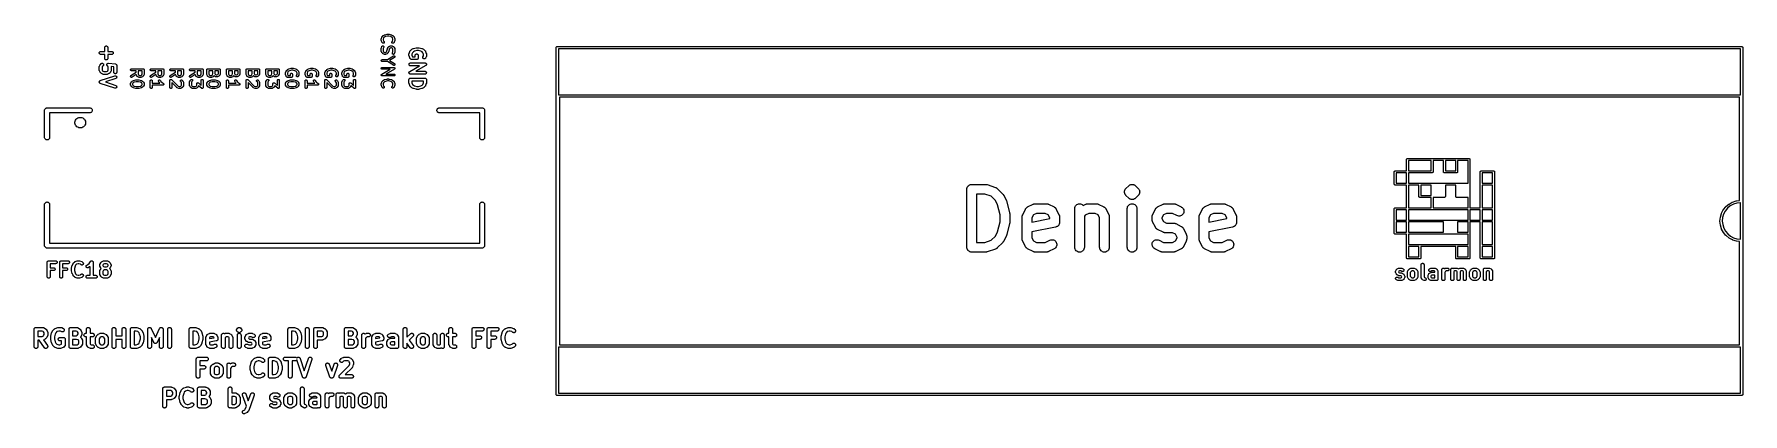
# Model space of a CAD drawing. Extents: x 75.1 to 163.4, y -88.1 to -68.5.
import ezdxf

# ---------------------------------------------------------------- set-up
doc = ezdxf.new("R2010")
doc.units = 0
doc.layers.add('BLACK', color=7, linetype='CONTINUOUS')

msp = doc.modelspace()

# ---------------------------------------------------------------- linework, layer by layer
at = {"layer": 'BLACK', "linetype": 'CONTINUOUS'}
for p, q in [((93.0236, -68.7064), (93.0239, -68.7037)), ((93.0236, -68.7071), (93.0236, -68.7064)), ((93.0236, -68.7643), (93.0236, -68.7071)), ((93.0238, -68.7671), (93.0236, -68.7643)), ((93.0239, -68.7699), (93.0238, -68.7671)), ((93.0239, -68.7037), (93.024, -68.7008)), ((93.0243, -68.7719), (93.0239, -68.7699)), ((93.024, -68.7008), (93.0244, -68.6988)), ((93.0245, -68.774), (93.0243, -68.7719)), ((93.0244, -68.6988), (93.0247, -68.6967)), ((93.0253, -68.7767), (93.0245, -68.774)), ((93.0247, -68.6967), (93.0255, -68.6941)), ((93.0259, -68.7794), (93.0253, -68.7767)), ((93.0255, -68.6941), (93.0261, -68.6913)), ((93.0261, -68.7801), (93.0259, -68.7794)), ((93.0261, -68.6913), (93.0547, -68.6056)), ((93.0547, -68.8658), (93.0261, -68.7801)), ((93.0547, -68.6056), (93.0549, -68.605)), ((93.0549, -68.605), (93.0555, -68.6036)), ((93.0555, -68.6036), (93.056, -68.6022)), ((93.056, -68.6022), (93.0576, -68.5992)), ((93.0576, -68.5992), (93.059, -68.5961)), ((93.059, -68.5961), (93.0599, -68.5949)), ((93.0599, -68.5949), (93.0606, -68.5936)), ((93.0606, -68.5936), (93.0628, -68.591)), ((93.0628, -68.591), (93.0648, -68.5882)), ((93.0648, -68.5882), (93.0659, -68.5872)), ((93.0659, -68.5872), (93.0668, -68.5861)), ((93.0668, -68.5861), (93.1239, -68.5289)), ((93.1458, -68.6484), (93.1236, -68.7153)), ((93.1236, -68.7153), (93.1236, -68.7562)), ((93.1236, -68.7562), (93.1458, -68.823)), ((93.1239, -68.5289), (93.1244, -68.5284)), ((93.1244, -68.5284), (93.1266, -68.5267)), ((93.1266, -68.5267), (93.1287, -68.5248)), ((93.1287, -68.5248), (93.1304, -68.5236)), ((93.1304, -68.5236), (93.1321, -68.5224)), ((93.1321, -68.5224), (93.1345, -68.5211)), ((93.1345, -68.5211), (93.1369, -68.5196)), ((93.1369, -68.5196), (93.1941, -68.491)), ((93.1889, -68.6054), (93.1458, -68.6484)), ((93.1458, -68.823), (93.1661, -68.8432)), ((93.1661, -68.8432), (93.1666, -68.8437)), ((93.1666, -68.8437), (93.1726, -68.8513)), ((93.1726, -68.8513), (93.1771, -68.86)), ((93.1771, -68.86), (93.1799, -68.8694)), ((93.2339, -68.5829), (93.1889, -68.6054)), ((93.1941, -68.491), (93.1947, -68.4907)), ((93.1947, -68.4907), (93.1949, -68.4906)), ((93.1949, -68.4906), (93.1951, -68.4905)), ((93.1951, -68.4905), (93.1996, -68.4889)), ((93.1996, -68.4889), (93.2039, -68.4873)), ((93.2039, -68.4873), (93.2041, -68.4873)), ((93.2041, -68.4873), (93.2043, -68.4872)), ((93.2043, -68.4872), (93.3186, -68.4586)), ((93.3369, -68.5571), (93.2339, -68.5829)), ((93.3186, -68.4586), (93.3193, -68.4585)), ((93.3193, -68.4585), (93.3201, -68.4584)), ((93.3201, -68.4584), (93.321, -68.4581)), ((93.321, -68.4581), (93.325, -68.4577)), ((93.325, -68.4577), (93.3289, -68.4572)), ((93.3289, -68.4572), (93.3298, -68.4572)), ((93.3298, -68.4572), (93.3307, -68.4571)), ((93.3307, -68.4571), (93.4164, -68.4571)), ((93.4103, -68.5571), (93.3369, -68.5571)), ((93.5133, -68.5829), (93.4103, -68.5571)), ((93.4164, -68.4571), (93.4171, -68.4571)), ((93.4171, -68.4571), (93.418, -68.4572)), ((93.418, -68.4572), (93.4189, -68.4572)), ((93.4189, -68.4572), (93.4229, -68.4578)), ((93.4229, -68.4578), (93.4268, -68.4582)), ((93.4268, -68.4582), (93.4277, -68.4585)), ((93.4277, -68.4585), (93.4286, -68.4586)), ((93.4286, -68.4586), (93.5428, -68.4872)), ((93.5582, -68.6054), (93.5133, -68.5829)), ((93.5428, -68.4872), (93.5435, -68.4874)), ((93.5435, -68.4874), (93.5437, -68.4875)), ((93.5437, -68.4875), (93.544, -68.4875)), ((93.544, -68.4875), (93.5484, -68.4892)), ((93.5484, -68.4892), (93.5527, -68.4908)), ((93.5527, -68.4908), (93.5529, -68.4909)), ((93.5529, -68.4909), (93.5531, -68.491)), ((93.5531, -68.491), (93.6102, -68.5196)), ((93.6013, -68.6484), (93.5582, -68.6054)), ((93.5674, -68.8687), (93.5703, -68.8594)), ((93.5703, -68.8594), (93.5749, -68.8508)), ((93.5749, -68.8508), (93.5811, -68.8432)), ((93.5811, -68.8432), (93.6013, -68.823)), ((93.6236, -68.7153), (93.6013, -68.6484)), ((93.6013, -68.823), (93.6236, -68.7562)), ((93.6102, -68.5196), (93.6108, -68.5199)), ((93.6108, -68.5199), (93.6132, -68.5214)), ((93.6132, -68.5214), (93.6157, -68.5227)), ((93.6157, -68.5227), (93.6173, -68.5241)), ((93.6173, -68.5241), (93.619, -68.5252)), ((93.619, -68.5252), (93.621, -68.5271)), ((93.621, -68.5271), (93.6232, -68.5289)), ((93.6232, -68.5289), (93.6804, -68.5861)), ((93.6236, -68.7562), (93.6236, -68.7153)), ((93.6804, -68.5861), (93.6808, -68.5866)), ((93.6808, -68.5866), (93.6818, -68.5877)), ((93.6818, -68.5877), (93.6828, -68.5887)), ((93.6828, -68.5887), (93.6848, -68.5915)), ((93.6848, -68.5915), (93.6869, -68.5942)), ((93.6869, -68.5942), (93.6876, -68.5955)), ((93.6876, -68.5955), (93.6885, -68.5967)), ((93.6885, -68.5967), (93.6899, -68.5998)), ((93.6899, -68.5998), (93.6914, -68.6029)), ((93.6914, -68.6029), (93.6918, -68.6043)), ((93.6918, -68.6043), (93.6924, -68.6056)), ((93.6924, -68.6056), (93.721, -68.6913)), ((93.721, -68.7801), (93.6924, -68.8658)), ((93.721, -68.6913), (93.7212, -68.692)), ((93.7216, -68.7774), (93.721, -68.7801)), ((93.7212, -68.692), (93.7218, -68.6947)), ((93.7225, -68.7747), (93.7216, -68.7774)), ((93.7218, -68.6947), (93.7226, -68.6974)), ((93.7227, -68.7726), (93.7225, -68.7747)), ((93.7226, -68.6974), (93.7228, -68.6995)), ((93.7232, -68.7706), (93.7227, -68.7726)), ((93.7228, -68.6995), (93.7233, -68.7015)), ((93.7233, -68.7678), (93.7232, -68.7706)), ((93.7233, -68.7015), (93.7233, -68.7043)), ((93.7233, -68.7043), (93.7236, -68.7071)), ((93.7236, -68.765), (93.7233, -68.7678)), ((93.7236, -68.7071), (93.7236, -68.7643)), ((93.7236, -68.7643), (93.7236, -68.765)), ((78.4527, -69.4249), (78.4542, -69.4103)), ((78.454, -69.4395), (78.4527, -69.4249)), ((78.4582, -69.4535), (78.454, -69.4395)), ((78.4542, -69.4103), (78.4586, -69.3964)), ((78.465, -69.4665), (78.4582, -69.4535)), ((78.4586, -69.3964), (78.4655, -69.3835)), ((78.4741, -69.4779), (78.465, -69.4665)), ((78.4655, -69.3835), (78.4749, -69.3722)), ((78.4853, -69.4873), (78.4741, -69.4779)), ((78.4749, -69.3722), (78.4862, -69.363)), ((78.4982, -69.4944), (78.4853, -69.4873)), ((78.4862, -69.363), (78.4991, -69.3561)), ((78.5121, -69.4988), (78.4982, -69.4944)), ((78.4991, -69.3561), (78.5131, -69.3519)), ((78.5267, -69.5004), (78.5121, -69.4988)), ((78.5131, -69.3519), (78.5277, -69.3504)), ((78.5277, -69.5004), (78.5267, -69.5004)), ((78.5277, -69.3504), (78.7384, -69.3504)), ((78.7384, -69.5004), (78.5277, -69.5004)), ((78.7384, -69.1387), (78.7401, -69.1241)), ((78.7384, -69.1397), (78.7384, -69.1387)), ((78.7384, -69.3504), (78.7384, -69.1397)), ((78.7384, -69.7111), (78.7384, -69.5004)), ((78.7399, -69.7257), (78.7384, -69.7111)), ((78.7441, -69.7397), (78.7399, -69.7257)), ((78.7401, -69.1241), (78.7445, -69.1102)), ((78.751, -69.7526), (78.7441, -69.7397)), ((78.7445, -69.1102), (78.7515, -69.0973)), ((78.7515, -69.0973), (78.761, -69.0861)), ((78.761, -69.0861), (78.7724, -69.077)), ((78.7724, -69.077), (78.7853, -69.0702)), ((78.7853, -69.0702), (78.7994, -69.066)), ((78.7994, -69.066), (78.814, -69.0647)), ((78.814, -69.0647), (78.8285, -69.0662)), ((78.8285, -69.0662), (78.8425, -69.0706)), ((78.8425, -69.0706), (78.8554, -69.0775)), ((78.8554, -69.0775), (78.8666, -69.0869)), ((78.8666, -69.0869), (78.8759, -69.0982)), ((78.8824, -69.7407), (78.8753, -69.7535)), ((78.8759, -69.0982), (78.8828, -69.1111)), ((78.8868, -69.7267), (78.8824, -69.7407)), ((78.8828, -69.1111), (78.887, -69.1251)), ((78.8884, -69.7122), (78.8868, -69.7267)), ((78.887, -69.1251), (78.8884, -69.1397)), ((78.8884, -69.1397), (78.8884, -69.3504)), ((78.8884, -69.3504), (79.0991, -69.3504)), ((79.0991, -69.5004), (78.8884, -69.5004)), ((78.8884, -69.5004), (78.8884, -69.7111)), ((78.8884, -69.7111), (78.8884, -69.7122)), ((79.0991, -69.3504), (79.1002, -69.3504)), ((79.1137, -69.499), (79.0991, -69.5004)), ((79.1002, -69.3504), (79.1147, -69.3521)), ((79.1277, -69.4948), (79.1137, -69.499)), ((79.1147, -69.3521), (79.1287, -69.3565)), ((79.1406, -69.4879), (79.1277, -69.4948)), ((79.1287, -69.3565), (79.1415, -69.3635)), ((79.152, -69.4786), (79.1406, -69.4879)), ((79.1415, -69.3635), (79.1527, -69.373)), ((79.1613, -69.4674), (79.152, -69.4786)), ((79.1527, -69.373), (79.1619, -69.3844)), ((79.1683, -69.4545), (79.1613, -69.4674)), ((79.1619, -69.3844), (79.1687, -69.3973)), ((79.1726, -69.4405), (79.1683, -69.4545)), ((79.1687, -69.3973), (79.1728, -69.4114)), ((79.1741, -69.426), (79.1726, -69.4405)), ((79.1728, -69.4114), (79.1741, -69.426)), ((93.0236, -69.1922), (93.0239, -69.1894)), ((93.0236, -69.1929), (93.0236, -69.1922)), ((93.0236, -69.3357), (93.0236, -69.1929)), ((93.0237, -69.3372), (93.0236, -69.3357)), ((93.0237, -69.3386), (93.0237, -69.3372)), ((93.0242, -69.342), (93.0237, -69.3386)), ((93.0239, -69.1894), (93.024, -69.1866)), ((93.024, -69.1866), (93.0244, -69.1845)), ((93.0245, -69.3454), (93.0242, -69.342)), ((93.0244, -69.1845), (93.0247, -69.1825)), ((93.0249, -69.3468), (93.0245, -69.3454)), ((93.0247, -69.1825), (93.0255, -69.1798)), ((93.0252, -69.3483), (93.0249, -69.3468)), ((93.0264, -69.3515), (93.0252, -69.3483)), ((93.0255, -69.1798), (93.0261, -69.177)), ((93.0261, -69.177), (93.0547, -69.0913)), ((93.0273, -69.3548), (93.0264, -69.3515)), ((93.028, -69.3561), (93.0273, -69.3548)), ((93.0285, -69.3574), (93.028, -69.3561)), ((93.0288, -69.3581), (93.0285, -69.3574)), ((93.0574, -69.4152), (93.0288, -69.3581)), ((93.0553, -68.8672), (93.0547, -68.8658)), ((93.0547, -69.0913), (93.0549, -69.0907)), ((93.0549, -69.0907), (93.059, -69.0818)), ((93.0557, -68.8686), (93.0553, -68.8672)), ((93.0573, -68.8716), (93.0557, -68.8686)), ((93.0587, -68.8747), (93.0573, -68.8716)), ((93.0589, -69.4176), (93.0574, -69.4152)), ((93.0595, -68.8759), (93.0587, -68.8747)), ((93.0602, -69.4201), (93.0589, -69.4176)), ((93.059, -69.0818), (93.0648, -69.0739)), ((93.0602, -68.8772), (93.0595, -68.8759)), ((93.0623, -68.8799), (93.0602, -68.8772)), ((93.0615, -69.4217), (93.0602, -69.4201)), ((93.0626, -69.4235), (93.0615, -69.4217)), ((93.0643, -68.8827), (93.0623, -68.8799)), ((93.0646, -69.4255), (93.0626, -69.4235)), ((93.0654, -68.8837), (93.0643, -68.8827)), ((93.0663, -69.4277), (93.0646, -69.4255)), ((93.0648, -69.0739), (93.0719, -69.0673)), ((93.0663, -68.8849), (93.0654, -68.8837)), ((93.0668, -68.8854), (93.0663, -68.8849)), ((93.0668, -69.4282), (93.0663, -69.4277)), ((93.0954, -68.9139), (93.0668, -68.8854)), ((93.0954, -69.4568), (93.0668, -69.4282)), ((93.0719, -69.0673), (93.0803, -69.0622)), ((93.0803, -69.0622), (93.0894, -69.0588)), ((93.0894, -69.0588), (93.099, -69.0572)), ((93.1029, -68.9201), (93.0954, -68.9139)), ((93.0975, -69.4586), (93.0954, -69.4568)), ((93.0995, -69.4605), (93.0975, -69.4586)), ((93.099, -69.0572), (93.1088, -69.0576)), ((93.1013, -69.4617), (93.0995, -69.4605)), ((93.1029, -69.463), (93.1013, -69.4617)), ((93.1115, -68.9247), (93.1029, -68.9201)), ((93.1054, -69.4643), (93.1029, -69.463)), ((93.1077, -69.4658), (93.1054, -69.4643)), ((93.1084, -69.4661), (93.1077, -69.4658)), ((93.1655, -69.4947), (93.1084, -69.4661)), ((93.1088, -69.0576), (93.1183, -69.0598)), ((93.1208, -68.9276), (93.1115, -68.9247)), ((93.1183, -69.0598), (93.1272, -69.0639)), ((93.1305, -68.9286), (93.1208, -68.9276)), ((93.1496, -69.123), (93.1236, -69.201)), ((93.1236, -69.201), (93.1236, -69.3239)), ((93.1236, -69.3239), (93.1432, -69.3632)), ((93.1272, -69.0639), (93.1351, -69.0695)), ((93.1403, -68.9277), (93.1305, -68.9286)), ((93.1351, -69.0695), (93.1418, -69.0767)), ((93.1496, -68.9249), (93.1403, -68.9277)), ((93.1418, -69.0767), (93.1469, -69.0849)), ((93.1432, -69.3632), (93.1603, -69.3803)), ((93.1469, -69.0849), (93.1504, -69.0941)), ((93.1582, -68.9203), (93.1496, -68.9249)), ((93.1517, -69.1134), (93.1496, -69.123)), ((93.1504, -69.0941), (93.152, -69.1037)), ((93.152, -69.1037), (93.1517, -69.1134)), ((93.1658, -68.9142), (93.1582, -68.9203)), ((93.1603, -69.3803), (93.1997, -69.4)), ((93.1669, -69.4952), (93.1655, -69.4947)), ((93.1721, -68.9067), (93.1658, -68.9142)), ((93.1682, -69.496), (93.1669, -69.4952)), ((93.1714, -69.497), (93.1682, -69.496)), ((93.1746, -69.4982), (93.1714, -69.497)), ((93.1767, -68.8981), (93.1721, -68.9067)), ((93.1761, -69.4985), (93.1746, -69.4982)), ((93.1775, -69.4989), (93.1761, -69.4985)), ((93.1797, -68.8888), (93.1767, -68.8981)), ((93.1809, -69.4993), (93.1775, -69.4989)), ((93.1807, -68.8791), (93.1797, -68.8888)), ((93.1799, -68.8694), (93.1807, -68.8791)), ((93.1842, -69.4999), (93.1809, -69.4993)), ((93.1857, -69.4998), (93.1842, -69.4999)), ((93.1872, -69.5), (93.1857, -69.4998)), ((93.1879, -69.5), (93.1872, -69.5)), ((93.245, -69.5), (93.1879, -69.5)), ((93.1997, -69.4), (93.2332, -69.4)), ((93.2332, -69.4), (93.2725, -69.3803)), ((93.2465, -69.4999), (93.245, -69.5)), ((93.2479, -69.4999), (93.2465, -69.4999)), ((93.2513, -69.4994), (93.2479, -69.4999)), ((93.2547, -69.499), (93.2513, -69.4994)), ((93.2561, -69.4986), (93.2547, -69.499)), ((93.2576, -69.4984), (93.2561, -69.4986)), ((93.2608, -69.4972), (93.2576, -69.4984)), ((93.2641, -69.4962), (93.2608, -69.4972)), ((93.2654, -69.4955), (93.2641, -69.4962)), ((93.2667, -69.495), (93.2654, -69.4955)), ((93.2674, -69.4947), (93.2667, -69.495)), ((93.3245, -69.4661), (93.2674, -69.4947)), ((93.2725, -69.3803), (93.2896, -69.3632)), ((93.2896, -69.3632), (93.3121, -69.3183)), ((93.3121, -69.3183), (93.3393, -69.2093)), ((93.3269, -69.4647), (93.3245, -69.4661)), ((93.3294, -69.4634), (93.3269, -69.4647)), ((93.331, -69.4621), (93.3294, -69.4634)), ((93.3328, -69.461), (93.331, -69.4621)), ((93.3348, -69.459), (93.3328, -69.461)), ((93.337, -69.4573), (93.3348, -69.459)), ((93.3375, -69.4568), (93.337, -69.4573)), ((93.3661, -69.4282), (93.3375, -69.4568)), ((93.3393, -69.2093), (93.3395, -69.2086)), ((93.3395, -69.2086), (93.3396, -69.2084)), ((93.3396, -69.2082), (93.3413, -69.2038)), ((93.3396, -69.2084), (93.3396, -69.2082)), ((93.3413, -69.2038), (93.3429, -69.1995)), ((93.3429, -69.1995), (93.343, -69.1993)), ((93.343, -69.1993), (93.3431, -69.1991)), ((93.3431, -69.1991), (93.3717, -69.1419)), ((93.3447, -69.7714), (93.6467, -69.5792)), ((93.3679, -69.426), (93.3661, -69.4282)), ((93.3698, -69.424), (93.3679, -69.426)), ((93.3709, -69.4223), (93.3698, -69.424)), ((93.3723, -69.4207), (93.3709, -69.4223)), ((93.3717, -69.1419), (93.372, -69.1413)), ((93.372, -69.1413), (93.3736, -69.1389)), ((93.3736, -69.4182), (93.3723, -69.4207)), ((93.3736, -69.1389), (93.3749, -69.1365)), ((93.3751, -69.4158), (93.3736, -69.4182)), ((93.3749, -69.1365), (93.3762, -69.1349)), ((93.3754, -69.4152), (93.3751, -69.4158)), ((93.404, -69.3581), (93.3754, -69.4152)), ((93.3762, -69.1349), (93.3773, -69.1331)), ((93.3773, -69.1331), (93.3793, -69.1311)), ((93.3793, -69.1311), (93.3811, -69.1289)), ((93.3811, -69.1289), (93.4096, -69.1004)), ((93.4041, -69.3579), (93.404, -69.3581)), ((93.4042, -69.3577), (93.4041, -69.3579)), ((93.4058, -69.3534), (93.4042, -69.3577)), ((93.4075, -69.349), (93.4058, -69.3534)), ((93.4076, -69.3485), (93.4075, -69.3487)), ((93.4075, -69.3487), (93.4075, -69.349)), ((93.4078, -69.3478), (93.4076, -69.3485)), ((93.435, -69.2389), (93.4078, -69.3478)), ((93.4096, -69.1004), (93.4101, -69.0999)), ((93.4101, -69.0999), (93.4123, -69.0981)), ((93.4123, -69.0981), (93.4144, -69.0962)), ((93.4144, -69.0962), (93.4161, -69.0951)), ((93.4161, -69.0951), (93.4178, -69.0938)), ((93.4178, -69.0938), (93.4203, -69.0925)), ((93.4203, -69.0925), (93.4226, -69.091)), ((93.4226, -69.091), (93.4798, -69.0624)), ((93.4575, -69.1939), (93.435, -69.2389)), ((93.7004, -69.6636), (93.4524, -69.8214)), ((93.4746, -69.1768), (93.4575, -69.1939)), ((93.5139, -69.1571), (93.4746, -69.1768)), ((93.4798, -69.0624), (93.4804, -69.0621)), ((93.4804, -69.0621), (93.4818, -69.0616)), ((93.4818, -69.0616), (93.4831, -69.0609)), ((93.4831, -69.0609), (93.4864, -69.0599)), ((93.4864, -69.0599), (93.4896, -69.0587)), ((93.4896, -69.0587), (93.491, -69.0585)), ((93.491, -69.0585), (93.4924, -69.0581)), ((93.4924, -69.0581), (93.4958, -69.0578)), ((93.4958, -69.0578), (93.4992, -69.0572)), ((93.4992, -69.0572), (93.5007, -69.0573)), ((93.5007, -69.0573), (93.5021, -69.0571)), ((93.5021, -69.0571), (93.5593, -69.0571)), ((93.5475, -69.1571), (93.5139, -69.1571)), ((93.5868, -69.1768), (93.5475, -69.1571)), ((93.5593, -69.0571), (93.56, -69.0571)), ((93.56, -69.0571), (93.5614, -69.0573)), ((93.5614, -69.0573), (93.5629, -69.0573)), ((93.5629, -69.0573), (93.5663, -69.0579)), ((93.5663, -69.0579), (93.5697, -69.0582)), ((93.5664, -68.8784), (93.5674, -68.8687)), ((93.5673, -68.8881), (93.5664, -68.8784)), ((93.5701, -68.8975), (93.5673, -68.8881)), ((93.5697, -69.0582), (93.5711, -69.0587)), ((93.5747, -68.9061), (93.5701, -68.8975)), ((93.5711, -69.0587), (93.5725, -69.0589)), ((93.5725, -69.0589), (93.5757, -69.0602)), ((93.5808, -68.9137), (93.5747, -68.9061)), ((93.5757, -69.0602), (93.579, -69.0612)), ((93.579, -69.0612), (93.5803, -69.0619)), ((93.5803, -69.0619), (93.5816, -69.0624)), ((93.5883, -68.9199), (93.5808, -68.9137)), ((93.5816, -69.0624), (93.6388, -69.091)), ((93.6039, -69.1939), (93.5868, -69.1768)), ((93.5969, -68.9246), (93.5883, -68.9199)), ((93.5951, -69.4535), (93.5954, -69.4437)), ((93.5967, -69.4631), (93.5951, -69.4535)), ((93.5954, -69.4437), (93.5976, -69.4342)), ((93.6002, -69.4722), (93.5967, -69.4631)), ((93.6062, -68.9275), (93.5969, -68.9246)), ((93.5976, -69.4342), (93.6236, -69.3562)), ((93.6054, -69.4805), (93.6002, -69.4722)), ((93.6236, -69.2332), (93.6039, -69.1939)), ((93.612, -69.4876), (93.6054, -69.4805)), ((93.6159, -68.9286), (93.6062, -68.9275)), ((93.62, -69.4933), (93.612, -69.4876)), ((93.6256, -68.9277), (93.6159, -68.9286)), ((93.6289, -69.4973), (93.62, -69.4933)), ((93.6236, -69.3562), (93.6236, -69.2332)), ((93.635, -68.925), (93.6256, -68.9277)), ((93.6384, -69.4996), (93.6289, -69.4973)), ((93.6437, -68.9205), (93.635, -68.925)), ((93.6481, -69.4999), (93.6384, -69.4996)), ((93.6388, -69.091), (93.6394, -69.0913)), ((93.6394, -69.0913), (93.6418, -69.0928)), ((93.6418, -69.0928), (93.6442, -69.0942)), ((93.6513, -68.9144), (93.6437, -68.9205)), ((93.6442, -69.0942), (93.6459, -69.0955)), ((93.6459, -69.0955), (93.6476, -69.0966)), ((93.6467, -69.5792), (93.6473, -69.5789)), ((93.6473, -69.5789), (93.6561, -69.5746)), ((93.6476, -69.0966), (93.6496, -69.0986)), ((93.6577, -69.4983), (93.6481, -69.4999)), ((93.6496, -69.0986), (93.6518, -69.1004)), ((93.6518, -68.9139), (93.6513, -68.9144)), ((93.6804, -68.8854), (93.6518, -68.9139)), ((93.6518, -69.1004), (93.6804, -69.1289)), ((93.6561, -69.5746), (93.6655, -69.5721)), ((93.6669, -69.495), (93.6577, -69.4983)), ((93.6655, -69.5721), (93.6753, -69.5715)), ((93.6752, -69.4898), (93.6669, -69.495)), ((93.6824, -69.4832), (93.6752, -69.4898)), ((93.6753, -69.5715), (93.6849, -69.5727)), ((93.6813, -68.8842), (93.6804, -68.8854)), ((93.6804, -69.1289), (93.6808, -69.1294)), ((93.6808, -69.1294), (93.6826, -69.1316)), ((93.6824, -68.8832), (93.6813, -68.8842)), ((93.6844, -68.8805), (93.6824, -68.8832)), ((93.6881, -69.4753), (93.6824, -69.4832)), ((93.6826, -69.1316), (93.6845, -69.1337)), ((93.6865, -68.8778), (93.6844, -68.8805)), ((93.6845, -69.1337), (93.6856, -69.1354)), ((93.6849, -69.5727), (93.6942, -69.5759)), ((93.6856, -69.1354), (93.6869, -69.1371)), ((93.6872, -68.8765), (93.6865, -68.8778)), ((93.6869, -69.1371), (93.6882, -69.1395)), ((93.6881, -68.8753), (93.6872, -68.8765)), ((93.6895, -68.8722), (93.6881, -68.8753)), ((93.6922, -69.4665), (93.6881, -69.4753)), ((93.6882, -69.1395), (93.6897, -69.1419)), ((93.6912, -68.8692), (93.6895, -68.8722)), ((93.6897, -69.1419), (93.7183, -69.1991)), ((93.6916, -68.8678), (93.6912, -68.8692)), ((93.6922, -68.8665), (93.6916, -68.8678)), ((93.6924, -68.8658), (93.6922, -68.8665)), ((93.6924, -69.4658), (93.6922, -69.4665)), ((93.721, -69.3801), (93.6924, -69.4658)), ((93.6942, -69.5759), (93.7026, -69.5807)), ((93.7081, -69.6576), (93.7004, -69.6636)), ((93.7026, -69.5807), (93.71, -69.5872)), ((93.7145, -69.6502), (93.7081, -69.6576)), ((93.71, -69.5872), (93.7159, -69.5949)), ((93.7193, -69.6417), (93.7145, -69.6502)), ((93.7159, -69.5949), (93.7203, -69.6036)), ((93.7183, -69.1991), (93.7186, -69.1997)), ((93.7186, -69.1997), (93.7191, -69.2011)), ((93.7191, -69.2011), (93.7198, -69.2024)), ((93.7223, -69.6324), (93.7193, -69.6417)), ((93.7198, -69.2024), (93.7208, -69.2057)), ((93.7203, -69.6036), (93.7229, -69.613)), ((93.7208, -69.2057), (93.722, -69.2089)), ((93.7216, -69.3774), (93.721, -69.3801)), ((93.7225, -69.3747), (93.7216, -69.3774)), ((93.722, -69.2089), (93.7222, -69.2103)), ((93.7222, -69.2103), (93.7226, -69.2117)), ((93.7236, -69.6228), (93.7223, -69.6324)), ((93.7227, -69.3726), (93.7225, -69.3747)), ((93.7226, -69.2117), (93.723, -69.2151)), ((93.7232, -69.3706), (93.7227, -69.3726)), ((93.7229, -69.613), (93.7236, -69.6228)), ((93.723, -69.2151), (93.7235, -69.2185)), ((93.7233, -69.3678), (93.7232, -69.3706)), ((93.7236, -69.365), (93.7233, -69.3678)), ((93.7235, -69.2185), (93.7234, -69.22)), ((93.7234, -69.22), (93.7236, -69.2214)), ((93.7236, -69.2214), (93.7236, -69.3643)), ((93.7236, -69.3643), (93.7236, -69.365)), ((94.4547, -69.48), (94.4552, -69.4758)), ((94.4547, -69.481), (94.4547, -69.48)), ((94.4547, -69.5524), (94.4547, -69.481)), ((94.4551, -69.5566), (94.4547, -69.5524)), ((94.4552, -69.5608), (94.4551, -69.5566)), ((94.4552, -69.4758), (94.4553, -69.4716)), ((94.4558, -69.5639), (94.4552, -69.5608)), ((94.4553, -69.4716), (94.456, -69.4685)), ((94.4561, -69.567), (94.4558, -69.5639)), ((94.456, -69.4685), (94.4564, -69.4654)), ((94.4574, -69.571), (94.4561, -69.567)), ((94.4564, -69.4654), (94.4576, -69.4614)), ((94.4582, -69.5751), (94.4574, -69.571)), ((94.4576, -69.4614), (94.4586, -69.4573)), ((94.4586, -69.5761), (94.4582, -69.5751)), ((94.4586, -69.4573), (94.4943, -69.3501)), ((94.4943, -69.6833), (94.4586, -69.5761)), ((94.4943, -69.3501), (94.4946, -69.3491)), ((94.4952, -69.6853), (94.4943, -69.6833)), ((94.4946, -69.3491), (94.4955, -69.3471)), ((94.4958, -69.6874), (94.4952, -69.6853)), ((94.4955, -69.3471), (94.4962, -69.345)), ((94.4981, -69.692), (94.4958, -69.6874)), ((94.4962, -69.345), (94.4986, -69.3405)), ((94.5002, -69.6967), (94.4981, -69.692)), ((94.4986, -69.3405), (94.5008, -69.3359)), ((94.5015, -69.6985), (94.5002, -69.6967)), ((94.5008, -69.3359), (94.5021, -69.3341)), ((94.5025, -69.7004), (94.5015, -69.6985)), ((94.5021, -69.3341), (94.5031, -69.3321)), ((94.5057, -69.7044), (94.5025, -69.7004)), ((94.5031, -69.3321), (94.5064, -69.3282)), ((94.5087, -69.7086), (94.5057, -69.7044)), ((94.5064, -69.3282), (94.5094, -69.324)), ((94.5103, -69.7101), (94.5087, -69.7086)), ((94.5094, -69.324), (94.511, -69.3225)), ((94.5117, -69.7119), (94.5103, -69.7101)), ((94.511, -69.3225), (94.5124, -69.3208)), ((94.5124, -69.7126), (94.5117, -69.7119)), ((94.5124, -69.3208), (94.5838, -69.2494)), ((94.5481, -69.7483), (94.5124, -69.7126)), ((94.5838, -69.2494), (94.5846, -69.2487)), ((94.5846, -69.2487), (94.5879, -69.246)), ((94.5879, -69.246), (94.5909, -69.2431)), ((94.5909, -69.2431), (94.5936, -69.2415)), ((94.5936, -69.2415), (94.596, -69.2395)), ((94.596, -69.2395), (94.5997, -69.2376)), ((94.5997, -69.2376), (94.6033, -69.2353)), ((94.6033, -69.2353), (94.6747, -69.1996)), ((94.631, -69.4144), (94.6047, -69.4932)), ((94.6047, -69.4932), (94.6047, -69.5403)), ((94.6047, -69.5403), (94.631, -69.6191)), ((94.6813, -69.3641), (94.631, -69.4144)), ((94.631, -69.6191), (94.6322, -69.6203)), ((94.6322, -69.6203), (94.7761, -69.6203)), ((94.6747, -69.1996), (94.6757, -69.1992)), ((94.6757, -69.1992), (94.676, -69.1991)), ((94.676, -69.1991), (94.6763, -69.1989)), ((94.6763, -69.1989), (94.6829, -69.1965)), ((94.7345, -69.3375), (94.6813, -69.3641)), ((94.6829, -69.1965), (94.6894, -69.1941)), ((94.6894, -69.1941), (94.6898, -69.1941)), ((94.6898, -69.1941), (94.6901, -69.194)), ((94.6901, -69.194), (94.833, -69.1582)), ((94.8604, -69.306), (94.7345, -69.3375)), ((94.7761, -69.5514), (94.7778, -69.5368)), ((94.7761, -69.5524), (94.7761, -69.5514)), ((94.7761, -69.6203), (94.7761, -69.5524)), ((94.7778, -69.5368), (94.7822, -69.5229)), ((94.7822, -69.5229), (94.7893, -69.5101)), ((94.7893, -69.5101), (94.7987, -69.4988)), ((94.7987, -69.4988), (94.8101, -69.4897)), ((94.8101, -69.4897), (94.823, -69.4829)), ((94.823, -69.4829), (94.8371, -69.4788)), ((94.833, -69.1582), (94.834, -69.158)), ((94.834, -69.158), (94.8353, -69.1578)), ((94.8353, -69.1578), (94.8366, -69.1574)), ((94.8366, -69.1574), (94.8425, -69.1568)), ((94.8371, -69.4788), (94.8517, -69.4774)), ((94.8425, -69.1568), (94.8485, -69.156)), ((94.8485, -69.156), (94.8498, -69.1561)), ((94.8498, -69.1561), (94.8511, -69.156)), ((94.8511, -69.156), (94.9583, -69.156)), ((94.8517, -69.4774), (94.8662, -69.479)), ((94.9491, -69.306), (94.8604, -69.306)), ((94.8662, -69.479), (94.8802, -69.4833)), ((94.8802, -69.4833), (94.8931, -69.4903)), ((94.8931, -69.4903), (94.9044, -69.4996)), ((94.9085, -69.7431), (94.904, -69.7485)), ((94.9044, -69.4996), (94.9136, -69.5109)), ((94.913, -69.7377), (94.9085, -69.7431)), ((94.9132, -69.7374), (94.913, -69.7377)), ((94.9133, -69.7372), (94.9132, -69.7374)), ((94.9167, -69.731), (94.9133, -69.7372)), ((94.9136, -69.5109), (94.9205, -69.5238)), ((94.9201, -69.7248), (94.9167, -69.731)), ((94.9202, -69.7246), (94.9201, -69.7248)), ((94.9203, -69.7243), (94.9202, -69.7246)), ((94.9224, -69.7176), (94.9203, -69.7243)), ((94.9205, -69.5238), (94.9247, -69.5379)), ((94.9245, -69.7109), (94.9224, -69.7176)), ((94.9246, -69.7104), (94.9245, -69.7106)), ((94.9245, -69.7106), (94.9245, -69.7109)), ((94.9253, -69.7034), (94.9246, -69.7104)), ((94.9247, -69.5379), (94.9261, -69.5524)), ((94.9261, -69.6963), (94.9253, -69.7034)), ((94.9261, -69.5524), (94.9261, -69.6953)), ((94.9261, -69.6953), (94.9261, -69.6958)), ((94.9261, -69.6958), (94.9261, -69.6958)), ((94.9261, -69.6958), (94.9261, -69.6958)), ((94.9261, -69.6958), (94.9261, -69.6963)), ((95.075, -69.3375), (94.9491, -69.306)), ((94.9583, -69.156), (94.9593, -69.156)), ((94.9593, -69.156), (94.9607, -69.1562)), ((94.9607, -69.1562), (94.962, -69.1561)), ((94.962, -69.1561), (94.9679, -69.157)), ((94.9679, -69.157), (94.9739, -69.1576)), ((94.9739, -69.1576), (94.9751, -69.158)), ((94.9751, -69.158), (94.9765, -69.1582)), ((94.9765, -69.1582), (95.1193, -69.194)), ((95.1281, -69.3641), (95.075, -69.3375)), ((95.1193, -69.194), (95.1203, -69.1942)), ((95.1203, -69.1942), (95.1207, -69.1943)), ((95.1207, -69.1943), (95.121, -69.1944)), ((95.121, -69.1944), (95.1275, -69.1969)), ((95.1275, -69.1969), (95.1341, -69.1993)), ((95.1784, -69.4144), (95.1281, -69.3641)), ((95.1341, -69.1993), (95.1344, -69.1995)), ((95.1344, -69.1995), (95.1347, -69.1996)), ((95.1347, -69.1996), (95.2061, -69.2353)), ((95.1692, -69.6541), (95.1717, -69.6397)), ((95.1696, -69.6688), (95.1692, -69.6541)), ((95.1728, -69.683), (95.1696, -69.6688)), ((95.1717, -69.6397), (95.1769, -69.626)), ((95.1787, -69.6964), (95.1728, -69.683)), ((95.1769, -69.626), (95.2047, -69.5704)), ((95.2047, -69.4932), (95.1784, -69.4144)), ((95.1871, -69.7084), (95.1787, -69.6964)), ((95.1977, -69.7185), (95.1871, -69.7084)), ((95.21, -69.7264), (95.1977, -69.7185)), ((95.2047, -69.5704), (95.2047, -69.4932)), ((95.2061, -69.2353), (95.207, -69.2358)), ((95.207, -69.2358), (95.2106, -69.2381)), ((95.2236, -69.7317), (95.21, -69.7264)), ((95.2106, -69.2381), (95.2143, -69.2401)), ((95.2143, -69.2401), (95.2167, -69.2421)), ((95.2167, -69.2421), (95.2193, -69.2438)), ((95.2193, -69.2438), (95.2223, -69.2467)), ((95.2223, -69.2467), (95.2256, -69.2494)), ((95.238, -69.7343), (95.2236, -69.7317)), ((95.2256, -69.2494), (95.297, -69.3208)), ((95.2527, -69.7341), (95.238, -69.7343)), ((95.267, -69.731), (95.2527, -69.7341)), ((95.2804, -69.7251), (95.267, -69.731)), ((95.2924, -69.7168), (95.2804, -69.7251)), ((95.3026, -69.7063), (95.2924, -69.7168)), ((95.297, -69.3208), (95.2978, -69.3216)), ((95.2978, -69.3216), (95.2991, -69.3233)), ((95.2991, -69.3233), (95.3007, -69.3248)), ((95.3007, -69.3248), (95.3037, -69.329)), ((95.3106, -69.694), (95.3026, -69.7063)), ((95.3037, -69.329), (95.3069, -69.333)), ((95.3069, -69.333), (95.3079, -69.335)), ((95.3079, -69.335), (95.3092, -69.3368)), ((95.3092, -69.3368), (95.3113, -69.3415)), ((95.3111, -69.6931), (95.3106, -69.694)), ((95.3468, -69.6217), (95.3111, -69.6931)), ((95.3113, -69.3415), (95.3136, -69.346)), ((95.3136, -69.346), (95.3143, -69.3481)), ((95.3143, -69.3481), (95.3152, -69.3501)), ((95.3152, -69.3501), (95.3509, -69.4573)), ((95.3476, -69.6196), (95.3468, -69.6217)), ((95.3486, -69.6177), (95.3476, -69.6196)), ((95.3502, -69.6128), (95.3486, -69.6177)), ((95.352, -69.608), (95.3502, -69.6128)), ((95.3509, -69.4573), (95.3512, -69.4583)), ((95.3512, -69.4583), (95.3521, -69.4624)), ((95.3524, -69.6058), (95.352, -69.608)), ((95.3521, -69.4624), (95.3533, -69.4664)), ((95.3531, -69.6037), (95.3524, -69.6058)), ((95.3536, -69.5986), (95.3531, -69.6037)), ((95.3533, -69.4664), (95.3536, -69.4695)), ((95.3536, -69.4695), (95.3542, -69.4726)), ((95.3545, -69.5936), (95.3536, -69.5986)), ((95.3542, -69.4726), (95.3543, -69.4768)), ((95.3543, -69.4768), (95.3547, -69.481)), ((95.3547, -69.5892), (95.3545, -69.5914)), ((95.3545, -69.5914), (95.3545, -69.5936)), ((95.3547, -69.481), (95.3547, -69.5881)), ((95.3547, -69.5881), (95.3547, -69.5892)), ((102.055, -69.155), (102.056, -69.1432)), ((102.055, -69.1579), (102.055, -69.155)), ((102.055, -87.052), (102.055, -69.1579)), ((102.056, -69.1432), (102.059, -69.1319)), ((102.059, -69.1319), (102.065, -69.1215)), ((102.065, -69.1215), (102.072, -69.1124)), ((102.072, -69.1124), (102.082, -69.1049)), ((102.082, -69.1049), (102.092, -69.0993)), ((102.092, -69.0993), (102.103, -69.0959)), ((102.103, -69.0959), (102.112, -69.095)), ((102.112, -69.095), (102.115, -69.0947)), ((102.115, -69.0947), (102.118, -69.095)), ((102.118, -69.095), (163.312, -69.095)), ((102.175, -69.215), (102.175, -71.5847)), ((163.255, -69.215), (102.175, -69.215)), ((163.255, -71.5847), (163.255, -69.215)), ((163.312, -69.095), (163.315, -69.0947)), ((163.315, -69.0947), (163.318, -69.095)), ((163.318, -69.095), (163.327, -69.0959)), ((163.327, -69.0959), (163.338, -69.0993)), ((163.338, -69.0993), (163.348, -69.1049)), ((163.348, -69.1049), (163.358, -69.1124)), ((163.358, -69.1124), (163.365, -69.1215)), ((163.365, -69.1215), (163.371, -69.1319)), ((163.371, -69.1319), (163.374, -69.1432)), ((163.374, -69.1432), (163.375, -69.155)), ((163.375, -69.155), (163.375, -69.1579)), ((163.375, -69.1579), (163.375, -87.0521)), ((78.4527, -70.1387), (78.453, -70.1365)), ((78.4527, -70.1397), (78.4527, -70.1387)), ((78.4527, -70.3183), (78.4527, -70.1397)), ((78.4529, -70.3205), (78.4527, -70.3183)), ((78.4528, -70.3227), (78.4529, -70.3205)), ((78.4536, -70.3278), (78.4528, -70.3227)), ((78.4529, -70.1343), (78.4538, -70.1292)), ((78.453, -70.1365), (78.4529, -70.1343)), ((78.4541, -70.3329), (78.4536, -70.3278)), ((78.4538, -70.1292), (78.4544, -70.1241)), ((78.4548, -70.335), (78.4541, -70.3329)), ((78.4544, -70.1241), (78.455, -70.122)), ((78.4551, -70.3371), (78.4548, -70.335)), ((78.455, -70.122), (78.4554, -70.1198)), ((78.4569, -70.342), (78.4551, -70.3371)), ((78.4554, -70.1198), (78.4572, -70.115)), ((78.4584, -70.3469), (78.4569, -70.342)), ((78.4572, -70.115), (78.4588, -70.1102)), ((78.4594, -70.3488), (78.4584, -70.3469)), ((78.4588, -70.1102), (78.4598, -70.1082)), ((78.4602, -70.3509), (78.4594, -70.3488)), ((78.4598, -70.1082), (78.4606, -70.1062)), ((78.4606, -70.3518), (78.4602, -70.3509)), ((78.4606, -70.1062), (78.4963, -70.0347)), ((78.4963, -70.4233), (78.4606, -70.3518)), ((78.4963, -70.0347), (78.4968, -70.0338)), ((78.4986, -70.4268), (78.4963, -70.4233)), ((78.4968, -70.0338), (78.4991, -70.0303)), ((78.5005, -70.4306), (78.4986, -70.4268)), ((78.4991, -70.0303), (78.5011, -70.0266)), ((78.5025, -70.433), (78.5005, -70.4306)), ((78.5011, -70.0266), (78.5031, -70.0242)), ((78.5041, -70.4356), (78.5025, -70.433)), ((78.5031, -70.0242), (78.5048, -70.0215)), ((78.504, -70.8543), (79.254, -70.6043)), ((78.507, -70.4387), (78.5041, -70.4356)), ((78.5048, -70.0215), (78.5077, -70.0185)), ((78.5097, -70.442), (78.507, -70.4387)), ((78.5077, -70.0185), (78.5104, -70.0153)), ((78.5104, -70.4427), (78.5097, -70.442)), ((78.5104, -70.0153), (78.5461, -69.9795)), ((78.5461, -70.4785), (78.5104, -70.4427)), ((78.5461, -69.9795), (78.5469, -69.9788)), ((78.5494, -70.4811), (78.5461, -70.4785)), ((78.5469, -69.9788), (78.5583, -69.9697)), ((78.5524, -70.4841), (78.5494, -70.4811)), ((78.555, -70.4858), (78.5524, -70.4841)), ((78.5574, -70.4878), (78.555, -70.4858)), ((78.5611, -70.4897), (78.5574, -70.4878)), ((78.5583, -69.9697), (78.5713, -69.9629)), ((78.5647, -70.492), (78.5611, -70.4897)), ((78.5656, -70.4925), (78.5647, -70.492)), ((78.637, -70.5282), (78.5656, -70.4925)), ((78.5713, -69.9629), (78.5853, -69.9588)), ((78.5853, -69.9588), (78.5999, -69.9576)), ((78.5999, -69.9576), (78.6145, -69.9592)), ((78.6251, -70.1127), (78.6027, -70.1574)), ((78.6027, -70.1574), (78.6027, -70.3006)), ((78.6027, -70.3006), (78.6251, -70.3453)), ((78.6145, -69.9592), (78.6284, -69.9635)), ((78.6522, -70.0856), (78.6251, -70.1127)), ((78.6251, -70.3453), (78.6436, -70.3638)), ((78.6284, -69.9635), (78.6413, -69.9705)), ((78.6391, -70.529), (78.637, -70.5282)), ((78.641, -70.5301), (78.6391, -70.529)), ((78.6459, -70.5316), (78.641, -70.5301)), ((78.6413, -69.9705), (78.6525, -69.9799)), ((78.6436, -70.3638), (78.6883, -70.3861)), ((78.6507, -70.5335), (78.6459, -70.5316)), ((78.6529, -70.5338), (78.6507, -70.5335)), ((78.6615, -70.0743), (78.6522, -70.0856)), ((78.6525, -69.9799), (78.6618, -69.9913)), ((78.655, -70.5345), (78.6529, -70.5338)), ((78.6601, -70.5351), (78.655, -70.5345)), ((78.6651, -70.5359), (78.6601, -70.5351)), ((78.6684, -70.0614), (78.6615, -70.0743)), ((78.6618, -69.9913), (78.6686, -70.0042)), ((78.6673, -70.5359), (78.6651, -70.5359)), ((78.6695, -70.5361), (78.6673, -70.5359)), ((78.6727, -70.0474), (78.6684, -70.0614)), ((78.6686, -70.0042), (78.6728, -70.0183)), ((78.6706, -70.5361), (78.6695, -70.5361)), ((78.8491, -70.5361), (78.6706, -70.5361)), ((78.6741, -70.0328), (78.6727, -70.0474)), ((78.6728, -70.0183), (78.6741, -70.0328)), ((78.6883, -70.3861), (78.8314, -70.3861)), ((78.7602, -69.764), (78.751, -69.7526)), ((78.7715, -69.7733), (78.7602, -69.764)), ((78.7844, -69.7803), (78.7715, -69.7733)), ((78.7983, -69.7846), (78.7844, -69.7803)), ((78.8129, -69.7861), (78.7983, -69.7846)), ((78.8275, -69.7848), (78.8129, -69.7861)), ((78.8415, -69.7807), (78.8275, -69.7848)), ((78.8314, -70.3861), (78.8761, -70.3638)), ((78.8545, -69.7739), (78.8415, -69.7807)), ((78.8456, -70.0318), (78.846, -70.0282)), ((78.8459, -70.0355), (78.8456, -70.0318)), ((78.8459, -70.0392), (78.8459, -70.0355)), ((78.8465, -70.0428), (78.8459, -70.0392)), ((78.846, -70.0246), (78.8468, -70.0209)), ((78.846, -70.0282), (78.846, -70.0246)), ((78.8469, -70.0464), (78.8465, -70.0428)), ((78.8468, -70.0209), (78.8472, -70.0172)), ((78.8479, -70.05), (78.8469, -70.0464)), ((78.8472, -70.0172), (78.8482, -70.0138)), ((78.8486, -70.0536), (78.8479, -70.05)), ((78.8482, -70.0138), (78.849, -70.0103)), ((78.8499, -70.0569), (78.8486, -70.0536)), ((78.849, -70.0103), (78.8504, -70.0068)), ((78.8513, -70.5359), (78.8491, -70.5361)), ((78.8509, -70.0604), (78.8499, -70.0569)), ((78.8504, -70.0068), (78.8515, -70.0033)), ((78.8527, -70.0637), (78.8509, -70.0604)), ((78.8535, -70.536), (78.8513, -70.5359)), ((78.8515, -70.0033), (78.8533, -70.0001)), ((78.854, -70.0672), (78.8527, -70.0637)), ((78.8533, -70.0001), (78.8547, -69.9968)), ((78.8586, -70.5352), (78.8535, -70.536)), ((78.856, -70.0702), (78.854, -70.0672)), ((78.8659, -69.7647), (78.8545, -69.7739)), ((78.8547, -69.9968), (78.8568, -69.9937)), ((78.8577, -70.0734), (78.856, -70.0702)), ((78.8568, -69.9937), (78.8585, -69.9904)), ((78.86, -70.0763), (78.8577, -70.0734)), ((78.8585, -69.9904), (78.8609, -69.9876)), ((78.8637, -70.5347), (78.8586, -70.5352)), ((78.862, -70.0795), (78.86, -70.0763)), ((78.8609, -69.9876), (78.8629, -69.9847)), ((78.8645, -70.082), (78.862, -70.0795)), ((78.8629, -69.9847), (78.8655, -69.982)), ((78.8658, -70.5341), (78.8637, -70.5347)), ((78.8668, -70.0849), (78.8645, -70.082)), ((78.8655, -69.982), (78.8679, -69.9792)), ((78.868, -70.5337), (78.8658, -70.5341)), ((78.8753, -69.7535), (78.8659, -69.7647)), ((78.8675, -70.0856), (78.8668, -70.0849)), ((78.8946, -70.1127), (78.8675, -70.0856)), ((78.8679, -69.9792), (78.8707, -69.9769)), ((78.8728, -70.532), (78.868, -70.5337)), ((78.8707, -69.9769), (78.8733, -69.9744)), ((78.8777, -70.5305), (78.8728, -70.532)), ((78.8733, -69.9744), (78.8764, -69.9723)), ((78.8761, -70.3638), (78.8946, -70.3453)), ((78.8764, -69.9723), (78.8793, -69.97)), ((78.8797, -70.5294), (78.8777, -70.5305)), ((78.8793, -69.97), (78.8825, -69.9683)), ((78.8817, -70.5287), (78.8797, -70.5294)), ((78.8827, -70.5282), (78.8817, -70.5287)), ((78.8825, -69.9683), (78.8855, -69.9663)), ((78.9541, -70.4925), (78.8827, -70.5282)), ((78.8855, -69.9663), (78.8889, -69.9649)), ((78.8889, -69.9649), (78.8922, -69.9631)), ((78.8922, -69.9631), (78.8957, -69.9621)), ((78.917, -70.1574), (78.8946, -70.1127)), ((78.8946, -70.3453), (78.917, -70.3006)), ((78.8957, -69.9621), (78.899, -69.9607)), ((78.899, -69.9607), (78.9027, -69.96)), ((78.9027, -69.96), (78.9063, -69.9589)), ((78.9063, -69.9589), (78.9099, -69.9586)), ((78.9099, -69.9586), (78.9134, -69.9579)), ((78.9134, -69.9579), (78.9171, -69.9579)), ((78.917, -70.3006), (78.917, -70.1574)), ((78.9171, -69.9579), (78.9208, -69.9576)), ((78.9208, -69.9576), (78.9244, -69.9579)), ((78.9244, -69.9579), (78.928, -69.9579)), ((78.928, -69.9579), (79.2852, -69.9937)), ((78.9577, -70.4903), (78.9541, -70.4925)), ((78.9614, -70.4883), (78.9577, -70.4903)), ((78.9639, -70.4864), (78.9614, -70.4883)), ((78.9665, -70.4847), (78.9639, -70.4864)), ((78.9696, -70.4818), (78.9665, -70.4847)), ((78.9729, -70.4792), (78.9696, -70.4818)), ((78.9736, -70.4785), (78.9729, -70.4792)), ((79.0093, -70.4427), (78.9736, -70.4785)), ((79.012, -70.4395), (79.0093, -70.4427)), ((79.0149, -70.4365), (79.012, -70.4395)), ((79.0166, -70.4339), (79.0149, -70.4365)), ((79.0186, -70.4314), (79.0166, -70.4339)), ((79.0206, -70.4277), (79.0186, -70.4314)), ((79.0229, -70.4242), (79.0206, -70.4277)), ((79.0234, -70.4233), (79.0229, -70.4242)), ((79.0591, -70.3518), (79.0234, -70.4233)), ((79.0599, -70.3498), (79.0591, -70.3518)), ((79.0609, -70.3478), (79.0599, -70.3498)), ((79.0625, -70.343), (79.0609, -70.3478)), ((79.0643, -70.3382), (79.0625, -70.343)), ((79.0647, -70.336), (79.0643, -70.3382)), ((79.0654, -70.3339), (79.0647, -70.336)), ((79.2027, -70.1362), (79.0648, -70.1224)), ((79.0648, -70.1224), (79.0649, -70.123)), ((79.0649, -70.123), (79.0656, -70.1251)), ((79.0659, -70.3288), (79.0654, -70.3339)), ((79.0656, -70.1251), (79.0661, -70.1303)), ((79.0668, -70.3237), (79.0659, -70.3288)), ((79.0661, -70.1303), (79.0669, -70.1353)), ((79.067, -70.3193), (79.0667, -70.3215)), ((79.0667, -70.3215), (79.0668, -70.3237)), ((79.0669, -70.1353), (79.0668, -70.1375)), ((79.0668, -70.1375), (79.067, -70.1397)), ((79.067, -70.1397), (79.067, -70.3183)), ((79.067, -70.3183), (79.067, -70.3193)), ((79.2027, -70.4254), (79.2027, -70.1362)), ((79.2041, -70.44), (79.2027, -70.4254)), ((79.2084, -70.454), (79.2041, -70.44)), ((79.2152, -70.4669), (79.2084, -70.454)), ((79.2245, -70.4783), (79.2152, -70.4669)), ((79.2358, -70.4876), (79.2245, -70.4783)), ((79.2486, -70.4946), (79.2358, -70.4876)), ((79.2626, -70.4989), (79.2486, -70.4946)), ((79.254, -70.6043), (79.255, -70.604)), ((79.255, -70.604), (79.2693, -70.6009)), ((79.2772, -70.5004), (79.2626, -70.4989)), ((79.2693, -70.6009), (79.2839, -70.6007)), ((79.2918, -70.4991), (79.2772, -70.5004)), ((79.2839, -70.6007), (79.2983, -70.6033)), ((79.2852, -69.9937), (79.2862, -69.9938)), ((79.2862, -69.9938), (79.2895, -69.9945)), ((79.2895, -69.9945), (79.2928, -69.9948)), ((79.3058, -70.495), (79.2918, -70.4991)), ((79.2928, -69.9948), (79.2966, -69.996)), ((79.2966, -69.996), (79.3005, -69.9968)), ((79.2983, -70.6033), (79.312, -70.6087)), ((79.3005, -69.9968), (79.3036, -69.9982)), ((79.3036, -69.9982), (79.3068, -69.9991)), ((79.3188, -70.4882), (79.3058, -70.495)), ((79.3068, -69.9991), (79.3103, -70.0011)), ((79.3103, -70.0011), (79.314, -70.0026)), ((79.312, -70.6087), (79.3243, -70.6166)), ((79.314, -70.0026), (79.3167, -70.0045)), ((79.3167, -70.0045), (79.3197, -70.0061)), ((79.3302, -70.479), (79.3188, -70.4882)), ((79.3197, -70.0061), (79.3227, -70.0087)), ((79.3227, -70.0087), (79.326, -70.0109)), ((79.3243, -70.6166), (79.3348, -70.6268)), ((79.326, -70.0109), (79.3284, -70.0133)), ((79.3284, -70.0133), (79.3309, -70.0154)), ((79.3396, -70.4678), (79.3302, -70.479)), ((79.3309, -70.0154), (79.3335, -70.0185)), ((79.3335, -70.0185), (79.3363, -70.0214)), ((79.3348, -70.6268), (79.3432, -70.6388)), ((79.3363, -70.0214), (79.3381, -70.0242)), ((79.3381, -70.0242), (79.3402, -70.0268)), ((79.3466, -70.455), (79.3396, -70.4678)), ((79.3402, -70.0268), (79.3421, -70.0303)), ((79.3421, -70.0303), (79.3442, -70.0337)), ((79.3442, -70.0337), (79.3455, -70.0368)), ((79.3455, -70.0368), (79.3471, -70.0397)), ((79.3511, -70.441), (79.3466, -70.455)), ((79.3471, -70.0397), (79.3482, -70.0435)), ((79.3482, -70.0435), (79.3497, -70.0472)), ((79.3497, -70.0472), (79.3503, -70.0505)), ((79.3503, -70.0505), (79.3513, -70.0537)), ((79.3527, -70.4265), (79.3511, -70.441)), ((79.3513, -70.0537), (79.3517, -70.0577)), ((79.3517, -70.0577), (79.3524, -70.0616)), ((79.3524, -70.0616), (79.3524, -70.065)), ((79.3524, -70.065), (79.3527, -70.0683)), ((79.3527, -70.0683), (79.3527, -70.4254)), ((79.3527, -70.4254), (79.3527, -70.4265)), ((80.0696, -70.2958), (80.0706, -70.2861)), ((80.0705, -70.3055), (80.0696, -70.2958)), ((80.0704, -70.6301), (80.073, -70.6208)), ((80.0732, -70.3149), (80.0705, -70.3055)), ((80.0706, -70.2861), (80.0735, -70.2768)), ((80.073, -70.6208), (80.0775, -70.6121)), ((80.0777, -70.3235), (80.0732, -70.3149)), ((80.0735, -70.2768), (80.0781, -70.2682)), ((80.0775, -70.6121), (80.0835, -70.6044)), ((80.0838, -70.3311), (80.0777, -70.3235)), ((80.0781, -70.2682), (80.0843, -70.2607)), ((80.0835, -70.6044), (80.0909, -70.598)), ((80.0913, -70.3374), (80.0838, -70.3311)), ((80.0843, -70.2607), (80.0919, -70.2545)), ((80.0909, -70.598), (80.3553, -70.413)), ((80.0999, -70.3421), (80.0913, -70.3374)), ((80.0919, -70.2545), (80.1005, -70.2499)), ((80.1092, -70.345), (80.0999, -70.3421)), ((80.1005, -70.2499), (80.1099, -70.2471)), ((80.1189, -70.3461), (80.1092, -70.345)), ((80.1099, -70.2471), (80.1196, -70.2461)), ((80.1196, -70.3461), (80.1189, -70.3461)), ((80.1196, -70.2461), (80.7196, -70.2461)), ((80.3553, -70.3461), (80.1196, -70.3461)), ((80.3562, -70.5344), (80.1482, -70.68)), ((80.3553, -70.413), (80.3553, -70.3461)), ((80.3567, -70.5358), (80.3562, -70.5344)), ((80.3562, -70.5344), (80.3562, -70.5344)), ((80.3569, -70.5373), (80.3567, -70.5358)), ((80.3581, -70.5405), (80.3569, -70.5373)), ((80.3591, -70.5438), (80.3581, -70.5405)), ((80.3597, -70.5451), (80.3591, -70.5438)), ((80.3603, -70.5464), (80.3597, -70.5451)), ((80.3606, -70.5471), (80.3603, -70.5464)), ((80.3891, -70.6042), (80.3606, -70.5471)), ((80.3906, -70.6066), (80.3891, -70.6042)), ((80.3919, -70.6091), (80.3906, -70.6066)), ((80.3932, -70.6107), (80.3919, -70.6091)), ((80.3943, -70.6125), (80.3932, -70.6107)), ((80.3963, -70.6145), (80.3943, -70.6125)), ((80.398, -70.6167), (80.3963, -70.6145)), ((80.3985, -70.6172), (80.398, -70.6167)), ((80.4271, -70.6458), (80.3985, -70.6172)), ((80.4553, -70.3461), (80.4553, -70.5129)), ((80.6696, -70.3461), (80.4553, -70.3461)), ((80.4553, -70.5129), (80.4749, -70.5522)), ((80.4749, -70.5522), (80.492, -70.5693)), ((80.492, -70.5693), (80.5314, -70.589)), ((80.5314, -70.589), (80.5935, -70.589)), ((80.5935, -70.589), (80.6328, -70.5693)), ((80.6328, -70.5693), (80.6499, -70.5522)), ((80.6499, -70.5522), (80.6696, -70.5129)), ((80.6696, -70.5129), (80.6696, -70.3461)), ((80.7264, -70.6172), (80.6978, -70.6458)), ((80.7196, -70.2461), (80.7199, -70.2461)), ((80.7199, -70.2461), (80.7199, -70.2461)), ((80.7199, -70.2461), (80.7199, -70.2461)), ((80.7199, -70.2461), (80.7203, -70.2461)), ((80.7203, -70.2461), (80.7249, -70.2467)), ((80.7249, -70.2467), (80.7296, -70.2472)), ((80.7281, -70.615), (80.7264, -70.6172)), ((80.7301, -70.613), (80.7281, -70.615)), ((80.7296, -70.2472), (80.7298, -70.2472)), ((80.7298, -70.2472), (80.73, -70.2472)), ((80.73, -70.2472), (80.7344, -70.2487)), ((80.7312, -70.6113), (80.7301, -70.613)), ((80.7325, -70.6097), (80.7312, -70.6113)), ((80.7339, -70.6072), (80.7325, -70.6097)), ((80.7354, -70.6048), (80.7339, -70.6072)), ((80.7344, -70.2487), (80.7389, -70.25)), ((80.7357, -70.6042), (80.7354, -70.6048)), ((80.7643, -70.5471), (80.7357, -70.6042)), ((80.7389, -70.25), (80.7391, -70.2501)), ((80.7391, -70.2501), (80.7393, -70.2502)), ((80.7393, -70.2502), (80.7434, -70.2525)), ((80.7434, -70.2525), (80.7475, -70.2547)), ((80.7475, -70.2547), (80.7477, -70.2548)), ((80.7477, -70.2548), (80.7478, -70.2549)), ((80.7478, -70.2549), (80.7514, -70.2579)), ((80.7514, -70.2579), (80.755, -70.2609)), ((80.755, -70.2609), (80.7552, -70.261)), ((80.7552, -70.261), (80.7553, -70.2612)), ((80.7553, -70.2612), (80.7582, -70.2647)), ((80.7582, -70.2647), (80.7612, -70.2685)), ((80.7612, -70.2685), (80.7613, -70.2686)), ((80.7613, -70.2686), (80.7614, -70.2688)), ((80.7614, -70.2688), (80.7636, -70.2729)), ((80.7636, -70.2729), (80.7658, -70.2771)), ((80.7648, -70.5457), (80.7643, -70.5471)), ((80.7655, -70.5444), (80.7648, -70.5457)), ((80.7666, -70.5412), (80.7655, -70.5444)), ((80.7658, -70.2771), (80.7658, -70.2773)), ((80.7658, -70.2773), (80.7659, -70.2774)), ((80.7659, -70.2774), (80.7672, -70.2819)), ((80.7678, -70.538), (80.7666, -70.5412)), ((80.7672, -70.2819), (80.7686, -70.2864)), ((80.768, -70.5365), (80.7678, -70.538)), ((80.7685, -70.5351), (80.768, -70.5365)), ((80.7689, -70.5317), (80.7685, -70.5351)), ((80.7686, -70.2864), (80.7686, -70.2866)), ((80.7686, -70.2866), (80.7687, -70.2868)), ((80.7687, -70.2868), (80.7691, -70.2914)), ((80.7694, -70.5283), (80.7689, -70.5317)), ((80.7691, -70.2914), (80.7696, -70.2961)), ((80.7696, -70.5254), (80.7694, -70.5269)), ((80.7694, -70.5269), (80.7694, -70.5283)), ((80.7696, -70.2961), (80.7696, -70.5247)), ((80.7696, -70.5247), (80.7696, -70.5254)), ((81.0856, -70.2958), (81.0866, -70.2861)), ((81.0865, -70.3055), (81.0856, -70.2958)), ((81.0864, -70.6301), (81.089, -70.6208)), ((81.0892, -70.3149), (81.0865, -70.3055)), ((81.0866, -70.2861), (81.0895, -70.2768)), ((81.089, -70.6208), (81.0935, -70.6121)), ((81.0937, -70.3235), (81.0892, -70.3149)), ((81.0895, -70.2768), (81.0941, -70.2682)), ((81.0935, -70.6121), (81.0995, -70.6044)), ((81.0998, -70.3311), (81.0937, -70.3235)), ((81.0941, -70.2682), (81.1003, -70.2607)), ((81.0995, -70.6044), (81.1069, -70.598)), ((81.1073, -70.3374), (81.0998, -70.3311)), ((81.1003, -70.2607), (81.1079, -70.2545)), ((81.1069, -70.598), (81.3713, -70.413)), ((81.1159, -70.3421), (81.1073, -70.3374)), ((81.1079, -70.2545), (81.1165, -70.2499)), ((81.1252, -70.345), (81.1159, -70.3421)), ((81.1165, -70.2499), (81.1259, -70.2471)), ((81.1349, -70.3461), (81.1252, -70.345)), ((81.1259, -70.2471), (81.1356, -70.2461)), ((81.1356, -70.3461), (81.1349, -70.3461)), ((81.1356, -70.2461), (81.7356, -70.2461)), ((81.3713, -70.3461), (81.1356, -70.3461)), ((81.3722, -70.5344), (81.1642, -70.68)), ((81.3713, -70.413), (81.3713, -70.3461)), ((81.3727, -70.5358), (81.3722, -70.5344)), ((81.3722, -70.5344), (81.3722, -70.5344)), ((81.3729, -70.5373), (81.3727, -70.5358)), ((81.3741, -70.5405), (81.3729, -70.5373)), ((81.3751, -70.5438), (81.3741, -70.5405)), ((81.3757, -70.5451), (81.3751, -70.5438)), ((81.3763, -70.5464), (81.3757, -70.5451)), ((81.3766, -70.5471), (81.3763, -70.5464)), ((81.4051, -70.6042), (81.3766, -70.5471)), ((81.4066, -70.6066), (81.4051, -70.6042)), ((81.4079, -70.6091), (81.4066, -70.6066)), ((81.4092, -70.6107), (81.4079, -70.6091)), ((81.4103, -70.6125), (81.4092, -70.6107)), ((81.4123, -70.6145), (81.4103, -70.6125)), ((81.414, -70.6167), (81.4123, -70.6145)), ((81.4145, -70.6172), (81.414, -70.6167)), ((81.4431, -70.6458), (81.4145, -70.6172)), ((81.4713, -70.3461), (81.4713, -70.5129)), ((81.6856, -70.3461), (81.4713, -70.3461)), ((81.4713, -70.5129), (81.4909, -70.5522)), ((81.4909, -70.5522), (81.508, -70.5693)), ((81.508, -70.5693), (81.5474, -70.589)), ((81.5474, -70.589), (81.6095, -70.589)), ((81.6095, -70.589), (81.6488, -70.5693)), ((81.6488, -70.5693), (81.6659, -70.5522)), ((81.6659, -70.5522), (81.6856, -70.5129)), ((81.6856, -70.5129), (81.6856, -70.3461)), ((81.7424, -70.6172), (81.7138, -70.6458)), ((81.7356, -70.2461), (81.7359, -70.2461)), ((81.7359, -70.2461), (81.7359, -70.2461)), ((81.7359, -70.2461), (81.7359, -70.2461)), ((81.7359, -70.2461), (81.7363, -70.2461)), ((81.7363, -70.2461), (81.7409, -70.2467)), ((81.7409, -70.2467), (81.7456, -70.2472)), ((81.7441, -70.615), (81.7424, -70.6172)), ((81.7461, -70.613), (81.7441, -70.615)), ((81.7456, -70.2472), (81.7458, -70.2472)), ((81.7458, -70.2472), (81.746, -70.2472)), ((81.746, -70.2472), (81.7504, -70.2487)), ((81.7472, -70.6113), (81.7461, -70.613)), ((81.7485, -70.6097), (81.7472, -70.6113)), ((81.7499, -70.6072), (81.7485, -70.6097)), ((81.7514, -70.6048), (81.7499, -70.6072)), ((81.7504, -70.2487), (81.7549, -70.25)), ((81.7517, -70.6042), (81.7514, -70.6048)), ((81.7803, -70.5471), (81.7517, -70.6042)), ((81.7549, -70.25), (81.7551, -70.2501)), ((81.7551, -70.2501), (81.7553, -70.2502)), ((81.7553, -70.2502), (81.7594, -70.2525)), ((81.7594, -70.2525), (81.7635, -70.2547)), ((81.7635, -70.2547), (81.7637, -70.2548)), ((81.7637, -70.2548), (81.7638, -70.2549)), ((81.7638, -70.2549), (81.7674, -70.2579)), ((81.7674, -70.2579), (81.7711, -70.2609)), ((81.7711, -70.2609), (81.7712, -70.261)), ((81.7712, -70.261), (81.7713, -70.2612)), ((81.7713, -70.2612), (81.7742, -70.2647)), ((81.7742, -70.2647), (81.7772, -70.2685)), ((81.7772, -70.2685), (81.7773, -70.2686)), ((81.7773, -70.2686), (81.7774, -70.2688)), ((81.7774, -70.2688), (81.7796, -70.2729)), ((81.7796, -70.2729), (81.7818, -70.2771)), ((81.7808, -70.5457), (81.7803, -70.5471)), ((81.7815, -70.5444), (81.7808, -70.5457)), ((81.7826, -70.5412), (81.7815, -70.5444)), ((81.7818, -70.2771), (81.7818, -70.2773)), ((81.7818, -70.2773), (81.7819, -70.2774)), ((81.7819, -70.2774), (81.7832, -70.2819)), ((81.7838, -70.538), (81.7826, -70.5412)), ((81.7832, -70.2819), (81.7846, -70.2864)), ((81.784, -70.5365), (81.7838, -70.538)), ((81.7845, -70.5351), (81.784, -70.5365)), ((81.7849, -70.5317), (81.7845, -70.5351)), ((81.7846, -70.2864), (81.7846, -70.2866)), ((81.7846, -70.2866), (81.7847, -70.2868)), ((81.7847, -70.2868), (81.7851, -70.2914)), ((81.7854, -70.5283), (81.7849, -70.5317)), ((81.7851, -70.2914), (81.7856, -70.2961)), ((81.7856, -70.5254), (81.7854, -70.5269)), ((81.7854, -70.5269), (81.7854, -70.5283)), ((81.7856, -70.2961), (81.7856, -70.5247)), ((81.7856, -70.5247), (81.7856, -70.5254)), ((82.1016, -70.2958), (82.1026, -70.2861)), ((82.1025, -70.3055), (82.1016, -70.2958)), ((82.1024, -70.6301), (82.105, -70.6208)), ((82.1052, -70.3149), (82.1025, -70.3055)), ((82.1026, -70.2861), (82.1055, -70.2768)), ((82.105, -70.6208), (82.1095, -70.6121)), ((82.1097, -70.3235), (82.1052, -70.3149)), ((82.1055, -70.2768), (82.1101, -70.2682)), ((82.1095, -70.6121), (82.1155, -70.6044)), ((82.1158, -70.3311), (82.1097, -70.3235)), ((82.1101, -70.2682), (82.1163, -70.2607)), ((82.1155, -70.6044), (82.1229, -70.598)), ((82.1233, -70.3374), (82.1158, -70.3311)), ((82.1163, -70.2607), (82.1239, -70.2545)), ((82.1229, -70.598), (82.3873, -70.413)), ((82.1319, -70.3421), (82.1233, -70.3374)), ((82.1239, -70.2545), (82.1325, -70.2499)), ((82.1412, -70.345), (82.1319, -70.3421)), ((82.1325, -70.2499), (82.1419, -70.2471)), ((82.1509, -70.3461), (82.1412, -70.345)), ((82.1419, -70.2471), (82.1516, -70.2461)), ((82.1516, -70.3461), (82.1509, -70.3461)), ((82.1516, -70.2461), (82.7516, -70.2461)), ((82.3873, -70.3461), (82.1516, -70.3461)), ((82.3882, -70.5344), (82.1802, -70.68)), ((82.3873, -70.413), (82.3873, -70.3461)), ((82.3887, -70.5358), (82.3882, -70.5344)), ((82.3882, -70.5344), (82.3882, -70.5344)), ((82.3889, -70.5373), (82.3887, -70.5358)), ((82.3901, -70.5405), (82.3889, -70.5373)), ((82.3911, -70.5438), (82.3901, -70.5405)), ((82.3917, -70.5451), (82.3911, -70.5438)), ((82.3923, -70.5464), (82.3917, -70.5451)), ((82.3926, -70.5471), (82.3923, -70.5464)), ((82.4211, -70.6042), (82.3926, -70.5471)), ((82.4226, -70.6066), (82.4211, -70.6042)), ((82.4239, -70.6091), (82.4226, -70.6066)), ((82.4252, -70.6107), (82.4239, -70.6091)), ((82.4263, -70.6125), (82.4252, -70.6107)), ((82.4283, -70.6145), (82.4263, -70.6125)), ((82.43, -70.6167), (82.4283, -70.6145)), ((82.4305, -70.6172), (82.43, -70.6167)), ((82.4591, -70.6458), (82.4305, -70.6172)), ((82.4873, -70.3461), (82.4873, -70.5129)), ((82.7016, -70.3461), (82.4873, -70.3461)), ((82.4873, -70.5129), (82.507, -70.5522)), ((82.507, -70.5522), (82.524, -70.5693)), ((82.524, -70.5693), (82.5634, -70.589)), ((82.5634, -70.589), (82.6255, -70.589)), ((82.6255, -70.589), (82.6648, -70.5693)), ((82.6648, -70.5693), (82.6819, -70.5522)), ((82.6819, -70.5522), (82.7016, -70.5129)), ((82.7016, -70.5129), (82.7016, -70.3461)), ((82.7584, -70.6172), (82.7298, -70.6458)), ((82.7516, -70.2461), (82.7519, -70.2461)), ((82.7519, -70.2461), (82.7519, -70.2461)), ((82.7519, -70.2461), (82.7519, -70.2461)), ((82.7519, -70.2461), (82.7523, -70.2461)), ((82.7523, -70.2461), (82.7569, -70.2467)), ((82.7569, -70.2467), (82.7616, -70.2472)), ((82.7601, -70.615), (82.7584, -70.6172)), ((82.7621, -70.613), (82.7601, -70.615)), ((82.7616, -70.2472), (82.7618, -70.2472)), ((82.7618, -70.2472), (82.762, -70.2472)), ((82.762, -70.2472), (82.7664, -70.2487)), ((82.7632, -70.6113), (82.7621, -70.613)), ((82.7645, -70.6097), (82.7632, -70.6113)), ((82.7659, -70.6072), (82.7645, -70.6097)), ((82.7674, -70.6048), (82.7659, -70.6072)), ((82.7664, -70.2487), (82.7709, -70.25)), ((82.7677, -70.6042), (82.7674, -70.6048)), ((82.7963, -70.5471), (82.7677, -70.6042)), ((82.7709, -70.25), (82.7711, -70.2501)), ((82.7711, -70.2501), (82.7713, -70.2502)), ((82.7713, -70.2502), (82.7754, -70.2525)), ((82.7754, -70.2525), (82.7795, -70.2547)), ((82.7795, -70.2547), (82.7797, -70.2548)), ((82.7797, -70.2548), (82.7798, -70.2549)), ((82.7798, -70.2549), (82.7834, -70.2579)), ((82.7834, -70.2579), (82.787, -70.2609)), ((82.787, -70.2609), (82.7872, -70.261)), ((82.7872, -70.261), (82.7873, -70.2612)), ((82.7873, -70.2612), (82.7902, -70.2647)), ((82.7902, -70.2647), (82.7932, -70.2685)), ((82.7932, -70.2685), (82.7933, -70.2686)), ((82.7933, -70.2686), (82.7934, -70.2688)), ((82.7934, -70.2688), (82.7956, -70.2729)), ((82.7956, -70.2729), (82.7978, -70.2771)), ((82.7968, -70.5457), (82.7963, -70.5471)), ((82.7975, -70.5444), (82.7968, -70.5457)), ((82.7986, -70.5412), (82.7975, -70.5444)), ((82.7978, -70.2771), (82.7978, -70.2773)), ((82.7978, -70.2773), (82.7979, -70.2774)), ((82.7979, -70.2774), (82.7992, -70.2819)), ((82.7998, -70.538), (82.7986, -70.5412)), ((82.7992, -70.2819), (82.8006, -70.2864)), ((82.8, -70.5365), (82.7998, -70.538)), ((82.8005, -70.5351), (82.8, -70.5365)), ((82.8009, -70.5317), (82.8005, -70.5351)), ((82.8006, -70.2864), (82.8006, -70.2866)), ((82.8006, -70.2866), (82.8007, -70.2868)), ((82.8007, -70.2868), (82.8011, -70.2914)), ((82.8014, -70.5283), (82.8009, -70.5317)), ((82.8011, -70.2914), (82.8016, -70.2961)), ((82.8016, -70.5254), (82.8014, -70.5269)), ((82.8014, -70.5269), (82.8014, -70.5283)), ((82.8016, -70.2961), (82.8016, -70.5247)), ((82.8016, -70.5247), (82.8016, -70.5254)), ((83.1176, -70.2958), (83.1186, -70.2861)), ((83.1185, -70.3055), (83.1176, -70.2958)), ((83.1184, -70.6301), (83.121, -70.6208)), ((83.1212, -70.3149), (83.1185, -70.3055)), ((83.1186, -70.2861), (83.1215, -70.2768)), ((83.121, -70.6208), (83.1255, -70.6121)), ((83.1257, -70.3235), (83.1212, -70.3149)), ((83.1215, -70.2768), (83.1261, -70.2682)), ((83.1255, -70.6121), (83.1315, -70.6044)), ((83.1318, -70.3311), (83.1257, -70.3235)), ((83.1261, -70.2682), (83.1323, -70.2607)), ((83.1315, -70.6044), (83.1389, -70.598)), ((83.1393, -70.3374), (83.1318, -70.3311)), ((83.1323, -70.2607), (83.1399, -70.2545)), ((83.1389, -70.598), (83.4033, -70.413)), ((83.1479, -70.3421), (83.1393, -70.3374)), ((83.1399, -70.2545), (83.1485, -70.2499)), ((83.1572, -70.345), (83.1479, -70.3421)), ((83.1485, -70.2499), (83.1579, -70.2471)), ((83.1669, -70.3461), (83.1572, -70.345)), ((83.1579, -70.2471), (83.1676, -70.2461)), ((83.1676, -70.3461), (83.1669, -70.3461)), ((83.1676, -70.2461), (83.7676, -70.2461)), ((83.4033, -70.3461), (83.1676, -70.3461)), ((83.4042, -70.5344), (83.1962, -70.68)), ((83.4033, -70.413), (83.4033, -70.3461)), ((83.4047, -70.5358), (83.4042, -70.5344)), ((83.4042, -70.5344), (83.4042, -70.5344)), ((83.4049, -70.5373), (83.4047, -70.5358)), ((83.4061, -70.5405), (83.4049, -70.5373)), ((83.4071, -70.5438), (83.4061, -70.5405)), ((83.4077, -70.5451), (83.4071, -70.5438)), ((83.4083, -70.5464), (83.4077, -70.5451)), ((83.4086, -70.5471), (83.4083, -70.5464)), ((83.4371, -70.6042), (83.4086, -70.5471)), ((83.4386, -70.6066), (83.4371, -70.6042)), ((83.4399, -70.6091), (83.4386, -70.6066)), ((83.4412, -70.6107), (83.4399, -70.6091)), ((83.4423, -70.6125), (83.4412, -70.6107)), ((83.4443, -70.6145), (83.4423, -70.6125)), ((83.446, -70.6167), (83.4443, -70.6145)), ((83.4465, -70.6172), (83.446, -70.6167)), ((83.4751, -70.6458), (83.4465, -70.6172)), ((83.5033, -70.3461), (83.5033, -70.5129)), ((83.7176, -70.3461), (83.5033, -70.3461)), ((83.5033, -70.5129), (83.5229, -70.5522)), ((83.5229, -70.5522), (83.54, -70.5693)), ((83.54, -70.5693), (83.5794, -70.589)), ((83.5794, -70.589), (83.6415, -70.589)), ((83.6415, -70.589), (83.6808, -70.5693)), ((83.6808, -70.5693), (83.6979, -70.5522)), ((83.6979, -70.5522), (83.7176, -70.5129)), ((83.7176, -70.5129), (83.7176, -70.3461)), ((83.7744, -70.6172), (83.7458, -70.6458)), ((83.7676, -70.2461), (83.7679, -70.2461)), ((83.7679, -70.2461), (83.7679, -70.2461)), ((83.7679, -70.2461), (83.7679, -70.2461)), ((83.7679, -70.2461), (83.7683, -70.2461)), ((83.7683, -70.2461), (83.7729, -70.2467)), ((83.7729, -70.2467), (83.7776, -70.2472)), ((83.7761, -70.615), (83.7744, -70.6172)), ((83.7781, -70.613), (83.7761, -70.615)), ((83.7776, -70.2472), (83.7778, -70.2472)), ((83.7778, -70.2472), (83.778, -70.2472)), ((83.778, -70.2472), (83.7824, -70.2487)), ((83.7792, -70.6113), (83.7781, -70.613)), ((83.7805, -70.6097), (83.7792, -70.6113)), ((83.7819, -70.6072), (83.7805, -70.6097)), ((83.7834, -70.6048), (83.7819, -70.6072)), ((83.7824, -70.2487), (83.7869, -70.25)), ((83.7837, -70.6042), (83.7834, -70.6048)), ((83.8123, -70.5471), (83.7837, -70.6042)), ((83.7869, -70.25), (83.7871, -70.2501)), ((83.7871, -70.2501), (83.7873, -70.2502)), ((83.7873, -70.2502), (83.7914, -70.2525)), ((83.7914, -70.2525), (83.7955, -70.2547)), ((83.7955, -70.2547), (83.7957, -70.2548)), ((83.7957, -70.2548), (83.7958, -70.2549)), ((83.7958, -70.2549), (83.7994, -70.2579)), ((83.7994, -70.2579), (83.803, -70.2609)), ((83.803, -70.2609), (83.8032, -70.261)), ((83.8032, -70.261), (83.8033, -70.2612)), ((83.8033, -70.2612), (83.8062, -70.2647)), ((83.8062, -70.2647), (83.8092, -70.2685)), ((83.8092, -70.2685), (83.8093, -70.2686)), ((83.8093, -70.2686), (83.8094, -70.2688)), ((83.8094, -70.2688), (83.8116, -70.2729)), ((83.8116, -70.2729), (83.8138, -70.2771)), ((83.8128, -70.5457), (83.8123, -70.5471)), ((83.8135, -70.5444), (83.8128, -70.5457)), ((83.8146, -70.5412), (83.8135, -70.5444)), ((83.8138, -70.2771), (83.8138, -70.2773)), ((83.8138, -70.2773), (83.8139, -70.2774)), ((83.8139, -70.2774), (83.8152, -70.2819)), ((83.8158, -70.538), (83.8146, -70.5412)), ((83.8152, -70.2819), (83.8166, -70.2864)), ((83.816, -70.5365), (83.8158, -70.538)), ((83.8165, -70.5351), (83.816, -70.5365)), ((83.8169, -70.5317), (83.8165, -70.5351)), ((83.8166, -70.2864), (83.8166, -70.2866)), ((83.8166, -70.2866), (83.8167, -70.2868)), ((83.8167, -70.2868), (83.8171, -70.2914)), ((83.8174, -70.5283), (83.8169, -70.5317)), ((83.8171, -70.2914), (83.8176, -70.2961)), ((83.8176, -70.5254), (83.8174, -70.5269)), ((83.8174, -70.5269), (83.8174, -70.5283)), ((83.8176, -70.2961), (83.8176, -70.5247)), ((83.8176, -70.5247), (83.8176, -70.5254)), ((84.0066, -70.2954), (84.0071, -70.2908)), ((84.0066, -70.2958), (84.0066, -70.2954)), ((84.0066, -70.2961), (84.0066, -70.2958)), ((84.0066, -70.2958), (84.0066, -70.2958)), ((84.0066, -70.2958), (84.0066, -70.2958)), ((84.0066, -70.5247), (84.0066, -70.2961)), ((84.0067, -70.5262), (84.0066, -70.5247)), ((84.0067, -70.5276), (84.0067, -70.5262)), ((84.0072, -70.531), (84.0067, -70.5276)), ((84.0071, -70.2908), (84.0076, -70.2861)), ((84.0075, -70.5344), (84.0072, -70.531)), ((84.0079, -70.5358), (84.0075, -70.5344)), ((84.0076, -70.2859), (84.0077, -70.2857)), ((84.0076, -70.2861), (84.0076, -70.2859)), ((84.0077, -70.2857), (84.0091, -70.2813)), ((84.0082, -70.5373), (84.0079, -70.5358)), ((84.0094, -70.5405), (84.0082, -70.5373)), ((84.0091, -70.2813), (84.0105, -70.2768)), ((84.0103, -70.5438), (84.0094, -70.5405)), ((84.011, -70.5451), (84.0103, -70.5438)), ((84.0105, -70.2768), (84.0106, -70.2766)), ((84.0106, -70.2764), (84.0129, -70.2723)), ((84.0106, -70.2766), (84.0106, -70.2764)), ((84.0115, -70.5464), (84.011, -70.5451)), ((84.0118, -70.5471), (84.0115, -70.5464)), ((84.0404, -70.6042), (84.0118, -70.5471)), ((84.0129, -70.2723), (84.0151, -70.2682)), ((84.0151, -70.2682), (84.0152, -70.268)), ((84.0152, -70.268), (84.0153, -70.2679)), ((84.0153, -70.2679), (84.0183, -70.2643)), ((84.0183, -70.2643), (84.0213, -70.2607)), ((84.0213, -70.2607), (84.0215, -70.2606)), ((84.0215, -70.2606), (84.0216, -70.2604)), ((84.0216, -70.2604), (84.0252, -70.2575)), ((84.0252, -70.2575), (84.0289, -70.2545)), ((84.0289, -70.2545), (84.0291, -70.2544)), ((84.0291, -70.2544), (84.0292, -70.2543)), ((84.0292, -70.2543), (84.0333, -70.2521)), ((84.0333, -70.2521), (84.0375, -70.2499)), ((84.0375, -70.2499), (84.0377, -70.2499)), ((84.0377, -70.2499), (84.0378, -70.2498)), ((84.0378, -70.2498), (84.0423, -70.2485)), ((84.0419, -70.6066), (84.0404, -70.6042)), ((84.0432, -70.6091), (84.0419, -70.6066)), ((84.0423, -70.2485), (84.0469, -70.2471)), ((84.0445, -70.6107), (84.0432, -70.6091)), ((84.0456, -70.6125), (84.0445, -70.6107)), ((84.0476, -70.6145), (84.0456, -70.6125)), ((84.0469, -70.2471), (84.047, -70.2471)), ((84.047, -70.2471), (84.0472, -70.247)), ((84.0472, -70.247), (84.0519, -70.2466)), ((84.0493, -70.6167), (84.0476, -70.6145)), ((84.0498, -70.6172), (84.0493, -70.6167)), ((84.0784, -70.6458), (84.0498, -70.6172)), ((84.0519, -70.2466), (84.0566, -70.2461)), ((84.0566, -70.2461), (84.6566, -70.2461)), ((84.1066, -70.3461), (84.1066, -70.5129)), ((84.3209, -70.3461), (84.1066, -70.3461)), ((84.1066, -70.5129), (84.1262, -70.5522)), ((84.1262, -70.5522), (84.1433, -70.5693)), ((84.1433, -70.5693), (84.1827, -70.589)), ((84.1827, -70.589), (84.2448, -70.589)), ((84.2448, -70.589), (84.2841, -70.5693)), ((84.2841, -70.5693), (84.2986, -70.5548)), ((84.2986, -70.5548), (84.3209, -70.488)), ((84.3209, -70.488), (84.3209, -70.3461)), ((84.3776, -70.6172), (84.3491, -70.6458)), ((84.3786, -70.6161), (84.3776, -70.6172)), ((84.3797, -70.6151), (84.3786, -70.6161)), ((84.3817, -70.6123), (84.3797, -70.6151)), ((84.3838, -70.6097), (84.3817, -70.6123)), ((84.3843, -70.6088), (84.3838, -70.6097)), ((84.3926, -70.6172), (84.3843, -70.6088)), ((84.3948, -70.619), (84.3926, -70.6172)), ((84.3968, -70.621), (84.3948, -70.619)), ((84.3986, -70.6221), (84.3968, -70.621)), ((84.4002, -70.6234), (84.3986, -70.6221)), ((84.4027, -70.6247), (84.4002, -70.6234)), ((84.405, -70.6263), (84.4027, -70.6247)), ((84.4056, -70.6266), (84.405, -70.6263)), ((84.4628, -70.6551), (84.4056, -70.6266)), ((84.4209, -70.3461), (84.4209, -70.4843)), ((84.6066, -70.3461), (84.4209, -70.3461)), ((84.4209, -70.4843), (84.4405, -70.5237)), ((84.4405, -70.5237), (84.4576, -70.5408)), ((84.4576, -70.5408), (84.4969, -70.5604)), ((84.4969, -70.5604), (84.5305, -70.5604)), ((84.5305, -70.5604), (84.5698, -70.5408)), ((84.6218, -70.6266), (84.5646, -70.6551)), ((84.5698, -70.5408), (84.5869, -70.5237)), ((84.5869, -70.5237), (84.6066, -70.4843)), ((84.6066, -70.4843), (84.6066, -70.3461)), ((84.6242, -70.6251), (84.6218, -70.6266)), ((84.6267, -70.6238), (84.6242, -70.6251)), ((84.6283, -70.6225), (84.6267, -70.6238)), ((84.63, -70.6214), (84.6283, -70.6225)), ((84.6321, -70.6194), (84.63, -70.6214)), ((84.6343, -70.6177), (84.6321, -70.6194)), ((84.6348, -70.6172), (84.6343, -70.6177)), ((84.6634, -70.5886), (84.6348, -70.6172)), ((84.6566, -70.2461), (84.6569, -70.2461)), ((84.6569, -70.2461), (84.6569, -70.2461)), ((84.6569, -70.2461), (84.6569, -70.2461)), ((84.6569, -70.2461), (84.6573, -70.2461)), ((84.6573, -70.2461), (84.6619, -70.2467)), ((84.6619, -70.2467), (84.6666, -70.2472)), ((84.6651, -70.5865), (84.6634, -70.5886)), ((84.6671, -70.5845), (84.6651, -70.5865)), ((84.6666, -70.2472), (84.6668, -70.2472)), ((84.6668, -70.2472), (84.667, -70.2472)), ((84.667, -70.2472), (84.6714, -70.2487)), ((84.6682, -70.5827), (84.6671, -70.5845)), ((84.6696, -70.5811), (84.6682, -70.5827)), ((84.6709, -70.5786), (84.6696, -70.5811)), ((84.6724, -70.5763), (84.6709, -70.5786)), ((84.6714, -70.2487), (84.6759, -70.25)), ((84.6727, -70.5756), (84.6724, -70.5763)), ((84.7013, -70.5185), (84.6727, -70.5756)), ((84.6759, -70.25), (84.6761, -70.2501)), ((84.6761, -70.2501), (84.6763, -70.2502)), ((84.6763, -70.2502), (84.6804, -70.2525)), ((84.6804, -70.2525), (84.6845, -70.2547)), ((84.6845, -70.2547), (84.6847, -70.2548)), ((84.6847, -70.2548), (84.6848, -70.2549)), ((84.6848, -70.2549), (84.6884, -70.2579)), ((84.6884, -70.2579), (84.692, -70.2609)), ((84.692, -70.2609), (84.6922, -70.261)), ((84.6922, -70.261), (84.6923, -70.2612)), ((84.6923, -70.2612), (84.6952, -70.2647)), ((84.6952, -70.2647), (84.6982, -70.2685)), ((84.6982, -70.2685), (84.6983, -70.2686)), ((84.6983, -70.2686), (84.6984, -70.2688)), ((84.6984, -70.2688), (84.7006, -70.2729)), ((84.7006, -70.2729), (84.7028, -70.2771)), ((84.7018, -70.5171), (84.7013, -70.5185)), ((84.7025, -70.5158), (84.7018, -70.5171)), ((84.7036, -70.5126), (84.7025, -70.5158)), ((84.7028, -70.2771), (84.7028, -70.2773)), ((84.7028, -70.2773), (84.7029, -70.2774)), ((84.7029, -70.2774), (84.7042, -70.2819)), ((84.7048, -70.5094), (84.7036, -70.5126)), ((84.7042, -70.2819), (84.7056, -70.2864)), ((84.705, -70.5079), (84.7048, -70.5094)), ((84.7055, -70.5065), (84.705, -70.5079)), ((84.7059, -70.5031), (84.7055, -70.5065)), ((84.7056, -70.2864), (84.7056, -70.2866)), ((84.7056, -70.2866), (84.7057, -70.2868)), ((84.7057, -70.2868), (84.7061, -70.2914)), ((84.7064, -70.4998), (84.7059, -70.5031)), ((84.7061, -70.2914), (84.7066, -70.2961)), ((84.7066, -70.4968), (84.7064, -70.4983)), ((84.7064, -70.4983), (84.7064, -70.4998)), ((84.7066, -70.2961), (84.7066, -70.4961)), ((84.7066, -70.4961), (84.7066, -70.4968)), ((85.0226, -70.2954), (85.0231, -70.2908)), ((85.0226, -70.2958), (85.0226, -70.2954)), ((85.0226, -70.2961), (85.0226, -70.2958)), ((85.0226, -70.2958), (85.0226, -70.2958)), ((85.0226, -70.2958), (85.0226, -70.2958)), ((85.0226, -70.5247), (85.0226, -70.2961)), ((85.0227, -70.5262), (85.0226, -70.5247)), ((85.0227, -70.5276), (85.0227, -70.5262)), ((85.0232, -70.531), (85.0227, -70.5276)), ((85.0231, -70.2908), (85.0236, -70.2861)), ((85.0235, -70.5344), (85.0232, -70.531)), ((85.0239, -70.5358), (85.0235, -70.5344)), ((85.0236, -70.2859), (85.0237, -70.2857)), ((85.0236, -70.2861), (85.0236, -70.2859)), ((85.0237, -70.2857), (85.0251, -70.2813)), ((85.0242, -70.5373), (85.0239, -70.5358)), ((85.0254, -70.5405), (85.0242, -70.5373)), ((85.0251, -70.2813), (85.0265, -70.2768)), ((85.0263, -70.5438), (85.0254, -70.5405)), ((85.027, -70.5451), (85.0263, -70.5438)), ((85.0265, -70.2768), (85.0266, -70.2766)), ((85.0266, -70.2764), (85.0289, -70.2723)), ((85.0266, -70.2766), (85.0266, -70.2764)), ((85.0275, -70.5464), (85.027, -70.5451)), ((85.0278, -70.5471), (85.0275, -70.5464)), ((85.0564, -70.6042), (85.0278, -70.5471)), ((85.0289, -70.2723), (85.0311, -70.2682)), ((85.0311, -70.2682), (85.0312, -70.268)), ((85.0312, -70.268), (85.0313, -70.2679)), ((85.0313, -70.2679), (85.0343, -70.2643)), ((85.0343, -70.2643), (85.0373, -70.2607)), ((85.0373, -70.2607), (85.0375, -70.2606)), ((85.0375, -70.2606), (85.0376, -70.2604)), ((85.0376, -70.2604), (85.0412, -70.2575)), ((85.0412, -70.2575), (85.0449, -70.2545)), ((85.0449, -70.2545), (85.0451, -70.2544)), ((85.0451, -70.2544), (85.0452, -70.2543)), ((85.0452, -70.2543), (85.0493, -70.2521)), ((85.0493, -70.2521), (85.0535, -70.2499)), ((85.0535, -70.2499), (85.0537, -70.2499)), ((85.0537, -70.2499), (85.0538, -70.2498)), ((85.0538, -70.2498), (85.0583, -70.2485)), ((85.0579, -70.6066), (85.0564, -70.6042)), ((85.0592, -70.6091), (85.0579, -70.6066)), ((85.0583, -70.2485), (85.0629, -70.2471)), ((85.0605, -70.6107), (85.0592, -70.6091)), ((85.0616, -70.6125), (85.0605, -70.6107)), ((85.0636, -70.6145), (85.0616, -70.6125)), ((85.0629, -70.2471), (85.063, -70.2471)), ((85.063, -70.2471), (85.0632, -70.247)), ((85.0632, -70.247), (85.0679, -70.2466)), ((85.0653, -70.6167), (85.0636, -70.6145)), ((85.0658, -70.6172), (85.0653, -70.6167)), ((85.0944, -70.6458), (85.0658, -70.6172)), ((85.0679, -70.2466), (85.0726, -70.2461)), ((85.0726, -70.2461), (85.6726, -70.2461)), ((85.1226, -70.3461), (85.1226, -70.5129)), ((85.3369, -70.3461), (85.1226, -70.3461)), ((85.1226, -70.5129), (85.1422, -70.5522)), ((85.1422, -70.5522), (85.1593, -70.5693)), ((85.1593, -70.5693), (85.1987, -70.589)), ((85.1987, -70.589), (85.2608, -70.589)), ((85.2608, -70.589), (85.3001, -70.5693)), ((85.3001, -70.5693), (85.3146, -70.5548)), ((85.3146, -70.5548), (85.3369, -70.488)), ((85.3369, -70.488), (85.3369, -70.3461)), ((85.3936, -70.6172), (85.3651, -70.6458)), ((85.3946, -70.6161), (85.3936, -70.6172)), ((85.3957, -70.6151), (85.3946, -70.6161)), ((85.3977, -70.6123), (85.3957, -70.6151)), ((85.3998, -70.6097), (85.3977, -70.6123)), ((85.4003, -70.6088), (85.3998, -70.6097)), ((85.4086, -70.6172), (85.4003, -70.6088)), ((85.4108, -70.619), (85.4086, -70.6172)), ((85.4128, -70.621), (85.4108, -70.619)), ((85.4146, -70.6221), (85.4128, -70.621)), ((85.4162, -70.6234), (85.4146, -70.6221)), ((85.4187, -70.6247), (85.4162, -70.6234)), ((85.421, -70.6263), (85.4187, -70.6247)), ((85.4216, -70.6266), (85.421, -70.6263)), ((85.4788, -70.6551), (85.4216, -70.6266)), ((85.4369, -70.3461), (85.4369, -70.4843)), ((85.6226, -70.3461), (85.4369, -70.3461)), ((85.4369, -70.4843), (85.4565, -70.5237)), ((85.4565, -70.5237), (85.4736, -70.5408)), ((85.4736, -70.5408), (85.5129, -70.5604)), ((85.5129, -70.5604), (85.5465, -70.5604)), ((85.5465, -70.5604), (85.5858, -70.5408)), ((85.6378, -70.6266), (85.5806, -70.6551)), ((85.5858, -70.5408), (85.6029, -70.5237)), ((85.6029, -70.5237), (85.6226, -70.4843)), ((85.6226, -70.4843), (85.6226, -70.3461)), ((85.6402, -70.6251), (85.6378, -70.6266)), ((85.6427, -70.6238), (85.6402, -70.6251)), ((85.6443, -70.6225), (85.6427, -70.6238)), ((85.6461, -70.6214), (85.6443, -70.6225)), ((85.6481, -70.6194), (85.6461, -70.6214)), ((85.6503, -70.6177), (85.6481, -70.6194)), ((85.6508, -70.6172), (85.6503, -70.6177)), ((85.6794, -70.5886), (85.6508, -70.6172)), ((85.6726, -70.2461), (85.6729, -70.2461)), ((85.6729, -70.2461), (85.6729, -70.2461)), ((85.6729, -70.2461), (85.6729, -70.2461)), ((85.6729, -70.2461), (85.6733, -70.2461)), ((85.6733, -70.2461), (85.6779, -70.2467)), ((85.6779, -70.2467), (85.6826, -70.2472)), ((85.6811, -70.5865), (85.6794, -70.5886)), ((85.6831, -70.5845), (85.6811, -70.5865)), ((85.6826, -70.2472), (85.6828, -70.2472)), ((85.6828, -70.2472), (85.683, -70.2472)), ((85.683, -70.2472), (85.6874, -70.2487)), ((85.6842, -70.5827), (85.6831, -70.5845)), ((85.6855, -70.5811), (85.6842, -70.5827)), ((85.6869, -70.5786), (85.6855, -70.5811)), ((85.6884, -70.5763), (85.6869, -70.5786)), ((85.6874, -70.2487), (85.6919, -70.25)), ((85.6887, -70.5756), (85.6884, -70.5763)), ((85.7173, -70.5185), (85.6887, -70.5756)), ((85.6919, -70.25), (85.6921, -70.2501)), ((85.6921, -70.2501), (85.6923, -70.2502)), ((85.6923, -70.2502), (85.6964, -70.2525)), ((85.6964, -70.2525), (85.7005, -70.2547)), ((85.7005, -70.2547), (85.7007, -70.2548)), ((85.7007, -70.2548), (85.7008, -70.2549)), ((85.7008, -70.2549), (85.7044, -70.2579)), ((85.7044, -70.2579), (85.7081, -70.2609)), ((85.7081, -70.2609), (85.7082, -70.261)), ((85.7082, -70.261), (85.7083, -70.2612)), ((85.7083, -70.2612), (85.7112, -70.2647)), ((85.7112, -70.2647), (85.7142, -70.2685)), ((85.7142, -70.2685), (85.7143, -70.2686)), ((85.7143, -70.2686), (85.7144, -70.2688)), ((85.7144, -70.2688), (85.7166, -70.2729)), ((85.7166, -70.2729), (85.7188, -70.2771)), ((85.7178, -70.5171), (85.7173, -70.5185)), ((85.7185, -70.5158), (85.7178, -70.5171)), ((85.7196, -70.5126), (85.7185, -70.5158)), ((85.7188, -70.2771), (85.7188, -70.2773)), ((85.7188, -70.2773), (85.7189, -70.2774)), ((85.7189, -70.2774), (85.7202, -70.2819)), ((85.7208, -70.5094), (85.7196, -70.5126)), ((85.7202, -70.2819), (85.7216, -70.2864)), ((85.721, -70.5079), (85.7208, -70.5094)), ((85.7215, -70.5065), (85.721, -70.5079)), ((85.7219, -70.5031), (85.7215, -70.5065)), ((85.7216, -70.2864), (85.7216, -70.2866)), ((85.7216, -70.2866), (85.7217, -70.2868)), ((85.7217, -70.2868), (85.7221, -70.2914)), ((85.7224, -70.4998), (85.7219, -70.5031)), ((85.7221, -70.2914), (85.7226, -70.2961)), ((85.7226, -70.4968), (85.7224, -70.4983)), ((85.7224, -70.4983), (85.7224, -70.4998)), ((85.7226, -70.2961), (85.7226, -70.4961)), ((85.7226, -70.4961), (85.7226, -70.4968)), ((86.0386, -70.2954), (86.0391, -70.2908)), ((86.0386, -70.2958), (86.0386, -70.2954)), ((86.0386, -70.2961), (86.0386, -70.2958)), ((86.0386, -70.2958), (86.0386, -70.2958)), ((86.0386, -70.2958), (86.0386, -70.2958)), ((86.0386, -70.5247), (86.0386, -70.2961)), ((86.0387, -70.5262), (86.0386, -70.5247)), ((86.0387, -70.5276), (86.0387, -70.5262)), ((86.0392, -70.531), (86.0387, -70.5276)), ((86.0391, -70.2908), (86.0396, -70.2861)), ((86.0395, -70.5344), (86.0392, -70.531)), ((86.0399, -70.5358), (86.0395, -70.5344)), ((86.0396, -70.2859), (86.0397, -70.2857)), ((86.0396, -70.2861), (86.0396, -70.2859)), ((86.0397, -70.2857), (86.0411, -70.2813)), ((86.0402, -70.5373), (86.0399, -70.5358)), ((86.0414, -70.5405), (86.0402, -70.5373)), ((86.0411, -70.2813), (86.0425, -70.2768)), ((86.0423, -70.5438), (86.0414, -70.5405)), ((86.043, -70.5451), (86.0423, -70.5438)), ((86.0425, -70.2768), (86.0426, -70.2766)), ((86.0426, -70.2764), (86.0449, -70.2723)), ((86.0426, -70.2766), (86.0426, -70.2764)), ((86.0435, -70.5464), (86.043, -70.5451)), ((86.0438, -70.5471), (86.0435, -70.5464)), ((86.0724, -70.6042), (86.0438, -70.5471)), ((86.0449, -70.2723), (86.0471, -70.2682)), ((86.0471, -70.2682), (86.0472, -70.268)), ((86.0472, -70.268), (86.0473, -70.2679)), ((86.0473, -70.2679), (86.0503, -70.2643)), ((86.0503, -70.2643), (86.0533, -70.2607)), ((86.0533, -70.2607), (86.0535, -70.2606)), ((86.0535, -70.2606), (86.0536, -70.2604)), ((86.0536, -70.2604), (86.0572, -70.2575)), ((86.0572, -70.2575), (86.0609, -70.2545)), ((86.0609, -70.2545), (86.0611, -70.2544)), ((86.0611, -70.2544), (86.0612, -70.2543)), ((86.0612, -70.2543), (86.0653, -70.2521)), ((86.0653, -70.2521), (86.0695, -70.2499)), ((86.0695, -70.2499), (86.0697, -70.2499)), ((86.0697, -70.2499), (86.0698, -70.2498)), ((86.0698, -70.2498), (86.0743, -70.2485)), ((86.0739, -70.6066), (86.0724, -70.6042)), ((86.0752, -70.6091), (86.0739, -70.6066)), ((86.0743, -70.2485), (86.0789, -70.2471)), ((86.0765, -70.6107), (86.0752, -70.6091)), ((86.0776, -70.6125), (86.0765, -70.6107)), ((86.0796, -70.6145), (86.0776, -70.6125)), ((86.0789, -70.2471), (86.079, -70.2471)), ((86.079, -70.2471), (86.0792, -70.247)), ((86.0792, -70.247), (86.0839, -70.2466)), ((86.0813, -70.6167), (86.0796, -70.6145)), ((86.0818, -70.6172), (86.0813, -70.6167)), ((86.1104, -70.6458), (86.0818, -70.6172)), ((86.0839, -70.2466), (86.0886, -70.2461)), ((86.0886, -70.2461), (86.6886, -70.2461)), ((86.1386, -70.3461), (86.1386, -70.5129)), ((86.3529, -70.3461), (86.1386, -70.3461)), ((86.1386, -70.5129), (86.1582, -70.5522)), ((86.1582, -70.5522), (86.1753, -70.5693)), ((86.1753, -70.5693), (86.2147, -70.589)), ((86.2147, -70.589), (86.2768, -70.589)), ((86.2768, -70.589), (86.3161, -70.5693)), ((86.3161, -70.5693), (86.3306, -70.5548)), ((86.3306, -70.5548), (86.3529, -70.488)), ((86.3529, -70.488), (86.3529, -70.3461)), ((86.4096, -70.6172), (86.3811, -70.6458)), ((86.4106, -70.6161), (86.4096, -70.6172)), ((86.4117, -70.6151), (86.4106, -70.6161)), ((86.4137, -70.6123), (86.4117, -70.6151)), ((86.4158, -70.6097), (86.4137, -70.6123)), ((86.4163, -70.6088), (86.4158, -70.6097)), ((86.4246, -70.6172), (86.4163, -70.6088)), ((86.4268, -70.619), (86.4246, -70.6172)), ((86.4288, -70.621), (86.4268, -70.619)), ((86.4306, -70.6221), (86.4288, -70.621)), ((86.4322, -70.6234), (86.4306, -70.6221)), ((86.4347, -70.6247), (86.4322, -70.6234)), ((86.437, -70.6263), (86.4347, -70.6247)), ((86.4376, -70.6266), (86.437, -70.6263)), ((86.4948, -70.6551), (86.4376, -70.6266)), ((86.4529, -70.3461), (86.4529, -70.4843)), ((86.6386, -70.3461), (86.4529, -70.3461)), ((86.4529, -70.4843), (86.4725, -70.5237)), ((86.4725, -70.5237), (86.4896, -70.5408)), ((86.4896, -70.5408), (86.5289, -70.5604)), ((86.5289, -70.5604), (86.5625, -70.5604)), ((86.5625, -70.5604), (86.6018, -70.5408)), ((86.6538, -70.6266), (86.5966, -70.6551)), ((86.6018, -70.5408), (86.6189, -70.5237)), ((86.6189, -70.5237), (86.6386, -70.4843)), ((86.6386, -70.4843), (86.6386, -70.3461)), ((86.6562, -70.6251), (86.6538, -70.6266)), ((86.6587, -70.6238), (86.6562, -70.6251)), ((86.6603, -70.6225), (86.6587, -70.6238)), ((86.662, -70.6214), (86.6603, -70.6225)), ((86.6641, -70.6194), (86.662, -70.6214)), ((86.6663, -70.6177), (86.6641, -70.6194)), ((86.6668, -70.6172), (86.6663, -70.6177)), ((86.6954, -70.5886), (86.6668, -70.6172)), ((86.6886, -70.2461), (86.6889, -70.2461)), ((86.6889, -70.2461), (86.6889, -70.2461)), ((86.6889, -70.2461), (86.6889, -70.2461)), ((86.6889, -70.2461), (86.6893, -70.2461)), ((86.6893, -70.2461), (86.6939, -70.2467)), ((86.6939, -70.2467), (86.6986, -70.2472)), ((86.6971, -70.5865), (86.6954, -70.5886)), ((86.6991, -70.5845), (86.6971, -70.5865)), ((86.6986, -70.2472), (86.6988, -70.2472)), ((86.6988, -70.2472), (86.699, -70.2472)), ((86.699, -70.2472), (86.7034, -70.2487)), ((86.7002, -70.5827), (86.6991, -70.5845)), ((86.7015, -70.5811), (86.7002, -70.5827)), ((86.7029, -70.5786), (86.7015, -70.5811)), ((86.7044, -70.5763), (86.7029, -70.5786)), ((86.7034, -70.2487), (86.7079, -70.25)), ((86.7047, -70.5756), (86.7044, -70.5763)), ((86.7333, -70.5185), (86.7047, -70.5756)), ((86.7079, -70.25), (86.7081, -70.2501)), ((86.7081, -70.2501), (86.7083, -70.2502)), ((86.7083, -70.2502), (86.7124, -70.2525)), ((86.7124, -70.2525), (86.7165, -70.2547)), ((86.7165, -70.2547), (86.7167, -70.2548)), ((86.7167, -70.2548), (86.7168, -70.2549)), ((86.7168, -70.2549), (86.7204, -70.2579)), ((86.7204, -70.2579), (86.724, -70.2609)), ((86.724, -70.2609), (86.7242, -70.261)), ((86.7242, -70.261), (86.7243, -70.2612)), ((86.7243, -70.2612), (86.7272, -70.2647)), ((86.7272, -70.2647), (86.7302, -70.2685)), ((86.7302, -70.2685), (86.7303, -70.2686)), ((86.7303, -70.2686), (86.7304, -70.2688)), ((86.7304, -70.2688), (86.7326, -70.2729)), ((86.7326, -70.2729), (86.7348, -70.2771)), ((86.7338, -70.5171), (86.7333, -70.5185)), ((86.7345, -70.5158), (86.7338, -70.5171)), ((86.7356, -70.5126), (86.7345, -70.5158)), ((86.7348, -70.2771), (86.7348, -70.2773)), ((86.7348, -70.2773), (86.7349, -70.2774)), ((86.7349, -70.2774), (86.7362, -70.2819)), ((86.7368, -70.5094), (86.7356, -70.5126)), ((86.7362, -70.2819), (86.7376, -70.2864)), ((86.737, -70.5079), (86.7368, -70.5094)), ((86.7375, -70.5065), (86.737, -70.5079)), ((86.7379, -70.5031), (86.7375, -70.5065)), ((86.7376, -70.2864), (86.7376, -70.2866)), ((86.7376, -70.2866), (86.7377, -70.2868)), ((86.7377, -70.2868), (86.7381, -70.2914)), ((86.7384, -70.4998), (86.7379, -70.5031)), ((86.7381, -70.2914), (86.7386, -70.2961)), ((86.7386, -70.4968), (86.7384, -70.4983)), ((86.7384, -70.4983), (86.7384, -70.4998)), ((86.7386, -70.2961), (86.7386, -70.4961)), ((86.7386, -70.4961), (86.7386, -70.4968)), ((87.0546, -70.2954), (87.0551, -70.2908)), ((87.0546, -70.2958), (87.0546, -70.2954)), ((87.0546, -70.2961), (87.0546, -70.2958)), ((87.0546, -70.2958), (87.0546, -70.2958)), ((87.0546, -70.2958), (87.0546, -70.2958)), ((87.0546, -70.5247), (87.0546, -70.2961)), ((87.0547, -70.5262), (87.0546, -70.5247)), ((87.0547, -70.5276), (87.0547, -70.5262)), ((87.0552, -70.531), (87.0547, -70.5276)), ((87.0551, -70.2908), (87.0556, -70.2861)), ((87.0555, -70.5344), (87.0552, -70.531)), ((87.0559, -70.5358), (87.0555, -70.5344)), ((87.0556, -70.2859), (87.0557, -70.2857)), ((87.0556, -70.2861), (87.0556, -70.2859)), ((87.0557, -70.2857), (87.0571, -70.2813)), ((87.0562, -70.5373), (87.0559, -70.5358)), ((87.0574, -70.5405), (87.0562, -70.5373)), ((87.0571, -70.2813), (87.0585, -70.2768)), ((87.0583, -70.5438), (87.0574, -70.5405)), ((87.059, -70.5451), (87.0583, -70.5438)), ((87.0585, -70.2768), (87.0586, -70.2766)), ((87.0586, -70.2764), (87.0609, -70.2723)), ((87.0586, -70.2766), (87.0586, -70.2764)), ((87.0595, -70.5464), (87.059, -70.5451)), ((87.0598, -70.5471), (87.0595, -70.5464)), ((87.0884, -70.6042), (87.0598, -70.5471)), ((87.0609, -70.2723), (87.0631, -70.2682)), ((87.0631, -70.2682), (87.0632, -70.268)), ((87.0632, -70.268), (87.0633, -70.2679)), ((87.0633, -70.2679), (87.0663, -70.2643)), ((87.0663, -70.2643), (87.0693, -70.2607)), ((87.0693, -70.2607), (87.0695, -70.2606)), ((87.0695, -70.2606), (87.0696, -70.2604)), ((87.0696, -70.2604), (87.0732, -70.2575)), ((87.0732, -70.2575), (87.0769, -70.2545)), ((87.0769, -70.2545), (87.0771, -70.2544)), ((87.0771, -70.2544), (87.0772, -70.2543)), ((87.0772, -70.2543), (87.0813, -70.2521)), ((87.0813, -70.2521), (87.0855, -70.2499)), ((87.0855, -70.2499), (87.0857, -70.2499)), ((87.0857, -70.2499), (87.0858, -70.2498)), ((87.0858, -70.2498), (87.0903, -70.2485)), ((87.0899, -70.6066), (87.0884, -70.6042)), ((87.0912, -70.6091), (87.0899, -70.6066)), ((87.0903, -70.2485), (87.0949, -70.2471)), ((87.0925, -70.6107), (87.0912, -70.6091)), ((87.0936, -70.6125), (87.0925, -70.6107)), ((87.0956, -70.6145), (87.0936, -70.6125)), ((87.0949, -70.2471), (87.095, -70.2471)), ((87.095, -70.2471), (87.0952, -70.247)), ((87.0952, -70.247), (87.0999, -70.2466)), ((87.0973, -70.6167), (87.0956, -70.6145)), ((87.0978, -70.6172), (87.0973, -70.6167)), ((87.1264, -70.6458), (87.0978, -70.6172)), ((87.0999, -70.2466), (87.1046, -70.2461)), ((87.1046, -70.2461), (87.7046, -70.2461)), ((87.1546, -70.3461), (87.1546, -70.5129)), ((87.3689, -70.3461), (87.1546, -70.3461)), ((87.1546, -70.5129), (87.1742, -70.5522)), ((87.1742, -70.5522), (87.1913, -70.5693)), ((87.1913, -70.5693), (87.2307, -70.589)), ((87.2307, -70.589), (87.2928, -70.589)), ((87.2928, -70.589), (87.3321, -70.5693)), ((87.3321, -70.5693), (87.3466, -70.5548)), ((87.3466, -70.5548), (87.3689, -70.488)), ((87.3689, -70.488), (87.3689, -70.3461)), ((87.4256, -70.6172), (87.3971, -70.6458)), ((87.4266, -70.6161), (87.4256, -70.6172)), ((87.4277, -70.6151), (87.4266, -70.6161)), ((87.4297, -70.6123), (87.4277, -70.6151)), ((87.4318, -70.6097), (87.4297, -70.6123)), ((87.4323, -70.6088), (87.4318, -70.6097)), ((87.4406, -70.6172), (87.4323, -70.6088)), ((87.4428, -70.619), (87.4406, -70.6172)), ((87.4448, -70.621), (87.4428, -70.619)), ((87.4466, -70.6221), (87.4448, -70.621)), ((87.4482, -70.6234), (87.4466, -70.6221)), ((87.4507, -70.6247), (87.4482, -70.6234)), ((87.453, -70.6263), (87.4507, -70.6247)), ((87.4536, -70.6266), (87.453, -70.6263)), ((87.5108, -70.6551), (87.4536, -70.6266)), ((87.4689, -70.3461), (87.4689, -70.4843)), ((87.6546, -70.3461), (87.4689, -70.3461)), ((87.4689, -70.4843), (87.4885, -70.5237)), ((87.4885, -70.5237), (87.5056, -70.5408)), ((87.5056, -70.5408), (87.5449, -70.5604)), ((87.5449, -70.5604), (87.5785, -70.5604)), ((87.5785, -70.5604), (87.6178, -70.5408)), ((87.6698, -70.6266), (87.6126, -70.6551)), ((87.6178, -70.5408), (87.6349, -70.5237)), ((87.6349, -70.5237), (87.6546, -70.4843)), ((87.6546, -70.4843), (87.6546, -70.3461)), ((87.6722, -70.6251), (87.6698, -70.6266)), ((87.6747, -70.6238), (87.6722, -70.6251)), ((87.6763, -70.6225), (87.6747, -70.6238)), ((87.678, -70.6214), (87.6763, -70.6225)), ((87.6801, -70.6194), (87.678, -70.6214)), ((87.6823, -70.6177), (87.6801, -70.6194)), ((87.6828, -70.6172), (87.6823, -70.6177)), ((87.7114, -70.5886), (87.6828, -70.6172)), ((87.7046, -70.2461), (87.7049, -70.2461)), ((87.7049, -70.2461), (87.7049, -70.2461)), ((87.7049, -70.2461), (87.7049, -70.2461)), ((87.7049, -70.2461), (87.7053, -70.2461)), ((87.7053, -70.2461), (87.7099, -70.2467)), ((87.7099, -70.2467), (87.7146, -70.2472)), ((87.7131, -70.5865), (87.7114, -70.5886)), ((87.7151, -70.5845), (87.7131, -70.5865)), ((87.7146, -70.2472), (87.7148, -70.2472)), ((87.7148, -70.2472), (87.715, -70.2472)), ((87.715, -70.2472), (87.7194, -70.2487)), ((87.7162, -70.5827), (87.7151, -70.5845)), ((87.7176, -70.5811), (87.7162, -70.5827)), ((87.7189, -70.5786), (87.7176, -70.5811)), ((87.7204, -70.5763), (87.7189, -70.5786)), ((87.7194, -70.2487), (87.7239, -70.25)), ((87.7207, -70.5756), (87.7204, -70.5763)), ((87.7493, -70.5185), (87.7207, -70.5756)), ((87.7239, -70.25), (87.7241, -70.2501)), ((87.7241, -70.2501), (87.7243, -70.2502)), ((87.7243, -70.2502), (87.7284, -70.2525)), ((87.7284, -70.2525), (87.7325, -70.2547)), ((87.7325, -70.2547), (87.7327, -70.2548)), ((87.7327, -70.2548), (87.7328, -70.2549)), ((87.7328, -70.2549), (87.7364, -70.2579)), ((87.7364, -70.2579), (87.74, -70.2609)), ((87.74, -70.2609), (87.7402, -70.261)), ((87.7402, -70.261), (87.7403, -70.2612)), ((87.7403, -70.2612), (87.7432, -70.2647)), ((87.7432, -70.2647), (87.7462, -70.2685)), ((87.7462, -70.2685), (87.7463, -70.2686)), ((87.7463, -70.2686), (87.7464, -70.2688)), ((87.7464, -70.2688), (87.7486, -70.2729)), ((87.7486, -70.2729), (87.7508, -70.2771)), ((87.7498, -70.5171), (87.7493, -70.5185)), ((87.7505, -70.5158), (87.7498, -70.5171)), ((87.7516, -70.5126), (87.7505, -70.5158)), ((87.7508, -70.2771), (87.7508, -70.2773)), ((87.7508, -70.2773), (87.7509, -70.2774)), ((87.7509, -70.2774), (87.7522, -70.2819)), ((87.7528, -70.5094), (87.7516, -70.5126)), ((87.7522, -70.2819), (87.7536, -70.2864)), ((87.753, -70.5079), (87.7528, -70.5094)), ((87.7535, -70.5065), (87.753, -70.5079)), ((87.7539, -70.5031), (87.7535, -70.5065)), ((87.7536, -70.2864), (87.7536, -70.2866)), ((87.7536, -70.2866), (87.7537, -70.2868)), ((87.7537, -70.2868), (87.7541, -70.2914)), ((87.7544, -70.4998), (87.7539, -70.5031)), ((87.7541, -70.2914), (87.7546, -70.2961)), ((87.7546, -70.4968), (87.7544, -70.4983)), ((87.7544, -70.4983), (87.7544, -70.4998)), ((87.7546, -70.2961), (87.7546, -70.4961)), ((87.7546, -70.4961), (87.7546, -70.4968)), ((88.0706, -70.4669), (88.0709, -70.4641)), ((88.0706, -70.4676), (88.0706, -70.4669)), ((88.0706, -70.5247), (88.0706, -70.4676)), ((88.0708, -70.5275), (88.0706, -70.5247)), ((88.0709, -70.5303), (88.0708, -70.5275)), ((88.0709, -70.4641), (88.071, -70.4613)), ((88.0713, -70.5323), (88.0709, -70.5303)), ((88.071, -70.4613), (88.0714, -70.4592)), ((88.0715, -70.5344), (88.0713, -70.5323)), ((88.0714, -70.4592), (88.0717, -70.4572)), ((88.0723, -70.5371), (88.0715, -70.5344)), ((88.0717, -70.4572), (88.0725, -70.4545)), ((88.0729, -70.5399), (88.0723, -70.5371)), ((88.0725, -70.4545), (88.0731, -70.4518)), ((88.0731, -70.5405), (88.0729, -70.5399)), ((88.0731, -70.4518), (88.1017, -70.366)), ((88.1017, -70.6262), (88.0731, -70.5405)), ((88.1017, -70.366), (88.1019, -70.3654)), ((88.1023, -70.6276), (88.1017, -70.6262)), ((88.1019, -70.3654), (88.1025, -70.3641)), ((88.1027, -70.629), (88.1023, -70.6276)), ((88.1025, -70.3641), (88.103, -70.3626)), ((88.1043, -70.632), (88.1027, -70.629)), ((88.103, -70.3626), (88.1046, -70.3596)), ((88.1046, -70.3596), (88.106, -70.3565)), ((88.106, -70.3565), (88.1069, -70.3553)), ((88.1069, -70.3553), (88.1076, -70.354)), ((88.1076, -70.354), (88.1098, -70.3514)), ((88.1098, -70.3514), (88.1118, -70.3486)), ((88.1118, -70.3486), (88.1129, -70.3476)), ((88.1129, -70.3476), (88.1138, -70.3465)), ((88.1138, -70.3465), (88.1709, -70.2894)), ((88.1928, -70.4089), (88.1706, -70.4757)), ((88.1706, -70.4757), (88.1706, -70.5166)), ((88.1706, -70.5166), (88.1928, -70.5834)), ((88.1709, -70.2894), (88.1714, -70.2889)), ((88.1714, -70.2889), (88.1736, -70.2871)), ((88.1736, -70.2871), (88.1757, -70.2852)), ((88.1757, -70.2852), (88.1774, -70.2841)), ((88.1774, -70.2841), (88.1791, -70.2828)), ((88.1791, -70.2828), (88.1815, -70.2815)), ((88.1815, -70.2815), (88.1839, -70.28)), ((88.1839, -70.28), (88.2411, -70.2514)), ((88.2359, -70.3658), (88.1928, -70.4089)), ((88.1928, -70.5834), (88.1984, -70.589)), ((88.1984, -70.589), (88.3277, -70.589)), ((88.2809, -70.3433), (88.2359, -70.3658)), ((88.2411, -70.2514), (88.2417, -70.2511)), ((88.2417, -70.2511), (88.2419, -70.251)), ((88.2419, -70.251), (88.2421, -70.2509)), ((88.2421, -70.2509), (88.2465, -70.2493)), ((88.2465, -70.2493), (88.2509, -70.2477)), ((88.2509, -70.2477), (88.2511, -70.2477)), ((88.2511, -70.2477), (88.2513, -70.2476)), ((88.2513, -70.2476), (88.3656, -70.2191)), ((88.3839, -70.3176), (88.2809, -70.3433)), ((88.3277, -70.524), (88.3288, -70.5143)), ((88.3277, -70.5247), (88.3277, -70.524)), ((88.3277, -70.589), (88.3277, -70.5247)), ((88.3288, -70.5143), (88.3318, -70.505)), ((88.3318, -70.505), (88.3365, -70.4965)), ((88.3365, -70.4965), (88.3427, -70.489)), ((88.3427, -70.489), (88.3503, -70.4829)), ((88.3503, -70.4829), (88.359, -70.4784)), ((88.359, -70.4784), (88.3683, -70.4756)), ((88.3656, -70.2191), (88.3663, -70.2189)), ((88.3663, -70.2189), (88.3671, -70.2188)), ((88.3671, -70.2188), (88.368, -70.2185)), ((88.368, -70.2185), (88.372, -70.2181)), ((88.3683, -70.4756), (88.3781, -70.4747)), ((88.372, -70.2181), (88.3759, -70.2176)), ((88.3759, -70.2176), (88.3768, -70.2177)), ((88.3768, -70.2177), (88.3777, -70.2176)), ((88.3777, -70.2176), (88.4634, -70.2176)), ((88.3781, -70.4747), (88.3878, -70.4757)), ((88.4573, -70.3176), (88.3839, -70.3176)), ((88.3878, -70.4757), (88.3971, -70.4786)), ((88.3971, -70.4786), (88.4057, -70.4833)), ((88.4057, -70.4833), (88.4132, -70.4895)), ((88.4132, -70.4895), (88.4194, -70.497)), ((88.4194, -70.497), (88.4239, -70.5057)), ((88.4239, -70.5057), (88.4268, -70.515)), ((88.4268, -70.515), (88.4277, -70.5247)), ((88.4277, -70.5247), (88.4277, -70.639)), ((88.5603, -70.3433), (88.4573, -70.3176)), ((88.4634, -70.2176), (88.4641, -70.2176)), ((88.4641, -70.2176), (88.465, -70.2177)), ((88.465, -70.2177), (88.4659, -70.2176)), ((88.4659, -70.2176), (88.4699, -70.2182)), ((88.4699, -70.2182), (88.4738, -70.2187)), ((88.4738, -70.2187), (88.4747, -70.2189)), ((88.4747, -70.2189), (88.4756, -70.2191)), ((88.4756, -70.2191), (88.5898, -70.2476)), ((88.6052, -70.3658), (88.5603, -70.3433)), ((88.5898, -70.2476), (88.5905, -70.2478)), ((88.5905, -70.2478), (88.5907, -70.2479)), ((88.5907, -70.2479), (88.591, -70.2479)), ((88.591, -70.2479), (88.5954, -70.2496)), ((88.5954, -70.2496), (88.5997, -70.2512)), ((88.5997, -70.2512), (88.5999, -70.2513)), ((88.5999, -70.2513), (88.6001, -70.2514)), ((88.6001, -70.2514), (88.6572, -70.28)), ((88.6483, -70.4089), (88.6052, -70.3658)), ((88.6421, -70.6068), (88.6438, -70.5972)), ((88.6424, -70.6166), (88.6421, -70.6068)), ((88.6445, -70.6261), (88.6424, -70.6166)), ((88.6438, -70.5972), (88.6473, -70.5881)), ((88.6485, -70.635), (88.6445, -70.6261)), ((88.6473, -70.5881), (88.6706, -70.5415)), ((88.6706, -70.4757), (88.6483, -70.4089)), ((88.6572, -70.28), (88.6578, -70.2803)), ((88.6578, -70.2803), (88.6602, -70.2818)), ((88.6602, -70.2818), (88.6627, -70.2832)), ((88.6627, -70.2832), (88.6643, -70.2845)), ((88.6643, -70.2845), (88.666, -70.2856)), ((88.666, -70.2856), (88.668, -70.2876)), ((88.668, -70.2876), (88.6702, -70.2894)), ((88.6702, -70.2894), (88.7274, -70.3465)), ((88.6706, -70.5415), (88.6706, -70.4757)), ((88.7274, -70.3465), (88.7278, -70.347)), ((88.7278, -70.347), (88.7288, -70.3482)), ((88.7288, -70.3482), (88.7298, -70.3492)), ((88.7298, -70.3492), (88.7318, -70.352)), ((88.7318, -70.352), (88.7339, -70.3546)), ((88.7339, -70.3546), (88.7346, -70.3559)), ((88.7346, -70.3559), (88.7355, -70.3571)), ((88.7355, -70.3571), (88.7369, -70.3603)), ((88.7653, -70.5756), (88.7367, -70.6328)), ((88.7369, -70.3603), (88.7384, -70.3633)), ((88.7384, -70.3633), (88.7388, -70.3647)), ((88.7388, -70.3647), (88.7394, -70.366)), ((88.7394, -70.366), (88.768, -70.4518)), ((88.7658, -70.5743), (88.7653, -70.5756)), ((88.7665, -70.573), (88.7658, -70.5743)), ((88.7676, -70.5697), (88.7665, -70.573)), ((88.7688, -70.5665), (88.7676, -70.5697)), ((88.768, -70.4518), (88.7682, -70.4524)), ((88.7682, -70.4524), (88.7688, -70.4552)), ((88.7688, -70.4552), (88.7696, -70.4579)), ((88.769, -70.5651), (88.7688, -70.5665)), ((88.7695, -70.5637), (88.769, -70.5651)), ((88.7699, -70.5603), (88.7695, -70.5637)), ((88.7696, -70.4579), (88.7698, -70.4599)), ((88.7698, -70.4599), (88.7703, -70.462)), ((88.7704, -70.5569), (88.7699, -70.5603)), ((88.7703, -70.462), (88.7703, -70.4648)), ((88.7703, -70.4648), (88.7706, -70.4676)), ((88.7706, -70.554), (88.7704, -70.5554)), ((88.7704, -70.5554), (88.7704, -70.5569)), ((88.7706, -70.4676), (88.7706, -70.5533)), ((88.7706, -70.5533), (88.7706, -70.554)), ((89.0866, -70.4669), (89.0869, -70.4641)), ((89.0866, -70.4676), (89.0866, -70.4669)), ((89.0866, -70.5247), (89.0866, -70.4676)), ((89.0868, -70.5275), (89.0866, -70.5247)), ((89.0869, -70.5303), (89.0868, -70.5275)), ((89.0869, -70.4641), (89.087, -70.4613)), ((89.0873, -70.5323), (89.0869, -70.5303)), ((89.087, -70.4613), (89.0874, -70.4592)), ((89.0875, -70.5344), (89.0873, -70.5323)), ((89.0874, -70.4592), (89.0877, -70.4572)), ((89.0883, -70.5371), (89.0875, -70.5344)), ((89.0877, -70.4572), (89.0885, -70.4545)), ((89.0889, -70.5399), (89.0883, -70.5371)), ((89.0885, -70.4545), (89.0891, -70.4518)), ((89.0891, -70.5405), (89.0889, -70.5399)), ((89.0891, -70.4518), (89.1177, -70.366)), ((89.1177, -70.6262), (89.0891, -70.5405)), ((89.1177, -70.366), (89.1179, -70.3654)), ((89.1183, -70.6276), (89.1177, -70.6262)), ((89.1179, -70.3654), (89.1185, -70.3641)), ((89.1187, -70.629), (89.1183, -70.6276)), ((89.1185, -70.3641), (89.119, -70.3626)), ((89.1203, -70.632), (89.1187, -70.629)), ((89.119, -70.3626), (89.1206, -70.3596)), ((89.1206, -70.3596), (89.122, -70.3565)), ((89.122, -70.3565), (89.1229, -70.3553)), ((89.1229, -70.3553), (89.1236, -70.354)), ((89.1236, -70.354), (89.1258, -70.3514)), ((89.1258, -70.3514), (89.1278, -70.3486)), ((89.1278, -70.3486), (89.1289, -70.3476)), ((89.1289, -70.3476), (89.1298, -70.3465)), ((89.1298, -70.3465), (89.1869, -70.2894)), ((89.2088, -70.4089), (89.1866, -70.4757)), ((89.1866, -70.4757), (89.1866, -70.5166)), ((89.1866, -70.5166), (89.2088, -70.5834)), ((89.1869, -70.2894), (89.1874, -70.2889)), ((89.1874, -70.2889), (89.1896, -70.2871)), ((89.1896, -70.2871), (89.1917, -70.2852)), ((89.1917, -70.2852), (89.1934, -70.2841)), ((89.1934, -70.2841), (89.1951, -70.2828)), ((89.1951, -70.2828), (89.1975, -70.2815)), ((89.1975, -70.2815), (89.1999, -70.28)), ((89.1999, -70.28), (89.2571, -70.2514)), ((89.2519, -70.3658), (89.2088, -70.4089)), ((89.2088, -70.5834), (89.2144, -70.589)), ((89.2144, -70.589), (89.3437, -70.589)), ((89.2969, -70.3433), (89.2519, -70.3658)), ((89.2571, -70.2514), (89.2577, -70.2511)), ((89.2577, -70.2511), (89.2579, -70.251)), ((89.2579, -70.251), (89.2581, -70.2509)), ((89.2581, -70.2509), (89.2625, -70.2493)), ((89.2625, -70.2493), (89.2669, -70.2477)), ((89.2669, -70.2477), (89.2671, -70.2477)), ((89.2671, -70.2477), (89.2673, -70.2476)), ((89.2673, -70.2476), (89.3816, -70.2191)), ((89.3999, -70.3176), (89.2969, -70.3433)), ((89.3437, -70.524), (89.3448, -70.5143)), ((89.3437, -70.5247), (89.3437, -70.524)), ((89.3437, -70.589), (89.3437, -70.5247)), ((89.3448, -70.5143), (89.3478, -70.505)), ((89.3478, -70.505), (89.3525, -70.4965)), ((89.3525, -70.4965), (89.3587, -70.489)), ((89.3587, -70.489), (89.3663, -70.4829)), ((89.3663, -70.4829), (89.375, -70.4784)), ((89.375, -70.4784), (89.3843, -70.4756)), ((89.3816, -70.2191), (89.3823, -70.2189)), ((89.3823, -70.2189), (89.3831, -70.2188)), ((89.3831, -70.2188), (89.384, -70.2185)), ((89.384, -70.2185), (89.388, -70.2181)), ((89.3843, -70.4756), (89.3941, -70.4747)), ((89.388, -70.2181), (89.3919, -70.2176)), ((89.3919, -70.2176), (89.3928, -70.2177)), ((89.3928, -70.2177), (89.3937, -70.2176)), ((89.3937, -70.2176), (89.4794, -70.2176)), ((89.3941, -70.4747), (89.4038, -70.4757)), ((89.4733, -70.3176), (89.3999, -70.3176)), ((89.4038, -70.4757), (89.4131, -70.4786)), ((89.4131, -70.4786), (89.4217, -70.4833)), ((89.4217, -70.4833), (89.4292, -70.4895)), ((89.4292, -70.4895), (89.4354, -70.497)), ((89.4354, -70.497), (89.4399, -70.5057)), ((89.4399, -70.5057), (89.4428, -70.515)), ((89.4428, -70.515), (89.4437, -70.5247)), ((89.4437, -70.5247), (89.4437, -70.639)), ((89.5763, -70.3433), (89.4733, -70.3176)), ((89.4794, -70.2176), (89.4801, -70.2176)), ((89.4801, -70.2176), (89.481, -70.2177)), ((89.481, -70.2177), (89.4819, -70.2176)), ((89.4819, -70.2176), (89.4859, -70.2182)), ((89.4859, -70.2182), (89.4898, -70.2187)), ((89.4898, -70.2187), (89.4907, -70.2189)), ((89.4907, -70.2189), (89.4916, -70.2191)), ((89.4916, -70.2191), (89.6058, -70.2476)), ((89.6212, -70.3658), (89.5763, -70.3433)), ((89.6058, -70.2476), (89.6065, -70.2478)), ((89.6065, -70.2478), (89.6067, -70.2479)), ((89.6067, -70.2479), (89.607, -70.2479)), ((89.607, -70.2479), (89.6114, -70.2496)), ((89.6114, -70.2496), (89.6157, -70.2512)), ((89.6157, -70.2512), (89.6159, -70.2513)), ((89.6159, -70.2513), (89.6161, -70.2514)), ((89.6161, -70.2514), (89.6732, -70.28)), ((89.6643, -70.4089), (89.6212, -70.3658)), ((89.6581, -70.6068), (89.6598, -70.5972)), ((89.6584, -70.6166), (89.6581, -70.6068)), ((89.6605, -70.6261), (89.6584, -70.6166)), ((89.6598, -70.5972), (89.6633, -70.5881)), ((89.6645, -70.635), (89.6605, -70.6261)), ((89.6633, -70.5881), (89.6866, -70.5415)), ((89.6866, -70.4757), (89.6643, -70.4089)), ((89.6732, -70.28), (89.6738, -70.2803)), ((89.6738, -70.2803), (89.6762, -70.2818)), ((89.6762, -70.2818), (89.6787, -70.2832)), ((89.6787, -70.2832), (89.6803, -70.2845)), ((89.6803, -70.2845), (89.682, -70.2856)), ((89.682, -70.2856), (89.684, -70.2876)), ((89.684, -70.2876), (89.6862, -70.2894)), ((89.6862, -70.2894), (89.7434, -70.3465)), ((89.6866, -70.5415), (89.6866, -70.4757)), ((89.7434, -70.3465), (89.7438, -70.347)), ((89.7438, -70.347), (89.7448, -70.3482)), ((89.7448, -70.3482), (89.7458, -70.3492)), ((89.7458, -70.3492), (89.7478, -70.352)), ((89.7478, -70.352), (89.7499, -70.3546)), ((89.7499, -70.3546), (89.7506, -70.3559)), ((89.7506, -70.3559), (89.7515, -70.3571)), ((89.7515, -70.3571), (89.7529, -70.3603)), ((89.7813, -70.5756), (89.7527, -70.6328)), ((89.7529, -70.3603), (89.7544, -70.3633)), ((89.7544, -70.3633), (89.7548, -70.3647)), ((89.7548, -70.3647), (89.7554, -70.366)), ((89.7554, -70.366), (89.784, -70.4518)), ((89.7818, -70.5743), (89.7813, -70.5756)), ((89.7825, -70.573), (89.7818, -70.5743)), ((89.7836, -70.5697), (89.7825, -70.573)), ((89.7848, -70.5665), (89.7836, -70.5697)), ((89.784, -70.4518), (89.7842, -70.4524)), ((89.7842, -70.4524), (89.7848, -70.4552)), ((89.7848, -70.4552), (89.7856, -70.4579)), ((89.785, -70.5651), (89.7848, -70.5665)), ((89.7855, -70.5637), (89.785, -70.5651)), ((89.7859, -70.5603), (89.7855, -70.5637)), ((89.7856, -70.4579), (89.7858, -70.4599)), ((89.7858, -70.4599), (89.7863, -70.462)), ((89.7864, -70.5569), (89.7859, -70.5603)), ((89.7863, -70.462), (89.7863, -70.4648)), ((89.7863, -70.4648), (89.7866, -70.4676)), ((89.7866, -70.554), (89.7864, -70.5554)), ((89.7864, -70.5554), (89.7864, -70.5569)), ((89.7866, -70.4676), (89.7866, -70.5533)), ((89.7866, -70.5533), (89.7866, -70.554)), ((90.1026, -70.4669), (90.1029, -70.4641)), ((90.1026, -70.4676), (90.1026, -70.4669)), ((90.1026, -70.5247), (90.1026, -70.4676)), ((90.1028, -70.5275), (90.1026, -70.5247)), ((90.1029, -70.5303), (90.1028, -70.5275)), ((90.1029, -70.4641), (90.103, -70.4613)), ((90.1033, -70.5323), (90.1029, -70.5303)), ((90.103, -70.4613), (90.1034, -70.4592)), ((90.1035, -70.5344), (90.1033, -70.5323)), ((90.1034, -70.4592), (90.1037, -70.4572)), ((90.1043, -70.5371), (90.1035, -70.5344)), ((90.1037, -70.4572), (90.1045, -70.4545)), ((90.1049, -70.5399), (90.1043, -70.5371)), ((90.1045, -70.4545), (90.1051, -70.4518)), ((90.1051, -70.5405), (90.1049, -70.5399)), ((90.1051, -70.4518), (90.1337, -70.366)), ((90.1337, -70.6262), (90.1051, -70.5405)), ((90.1337, -70.366), (90.1339, -70.3654)), ((90.1343, -70.6276), (90.1337, -70.6262)), ((90.1339, -70.3654), (90.1345, -70.3641)), ((90.1347, -70.629), (90.1343, -70.6276)), ((90.1345, -70.3641), (90.135, -70.3626)), ((90.1363, -70.632), (90.1347, -70.629)), ((90.135, -70.3626), (90.1366, -70.3596)), ((90.1366, -70.3596), (90.138, -70.3565)), ((90.138, -70.3565), (90.1389, -70.3553)), ((90.1389, -70.3553), (90.1396, -70.354)), ((90.1396, -70.354), (90.1418, -70.3514)), ((90.1418, -70.3514), (90.1438, -70.3486)), ((90.1438, -70.3486), (90.1449, -70.3476)), ((90.1449, -70.3476), (90.1458, -70.3465)), ((90.1458, -70.3465), (90.2029, -70.2894)), ((90.2248, -70.4089), (90.2026, -70.4757)), ((90.2026, -70.4757), (90.2026, -70.5166)), ((90.2026, -70.5166), (90.2248, -70.5834)), ((90.2029, -70.2894), (90.2034, -70.2889)), ((90.2034, -70.2889), (90.2056, -70.2871)), ((90.2056, -70.2871), (90.2077, -70.2852)), ((90.2077, -70.2852), (90.2094, -70.2841)), ((90.2094, -70.2841), (90.2111, -70.2828)), ((90.2111, -70.2828), (90.2135, -70.2815)), ((90.2135, -70.2815), (90.2159, -70.28)), ((90.2159, -70.28), (90.2731, -70.2514)), ((90.2679, -70.3658), (90.2248, -70.4089)), ((90.2248, -70.5834), (90.2304, -70.589)), ((90.2304, -70.589), (90.3597, -70.589)), ((90.3129, -70.3433), (90.2679, -70.3658)), ((90.2731, -70.2514), (90.2737, -70.2511)), ((90.2737, -70.2511), (90.2739, -70.251)), ((90.2739, -70.251), (90.2741, -70.2509)), ((90.2741, -70.2509), (90.2785, -70.2493)), ((90.2785, -70.2493), (90.2829, -70.2477)), ((90.2829, -70.2477), (90.2831, -70.2477)), ((90.2831, -70.2477), (90.2833, -70.2476)), ((90.2833, -70.2476), (90.3976, -70.2191)), ((90.4159, -70.3176), (90.3129, -70.3433)), ((90.3597, -70.524), (90.3608, -70.5143)), ((90.3597, -70.5247), (90.3597, -70.524)), ((90.3597, -70.589), (90.3597, -70.5247)), ((90.3608, -70.5143), (90.3638, -70.505)), ((90.3638, -70.505), (90.3685, -70.4965)), ((90.3685, -70.4965), (90.3747, -70.489)), ((90.3747, -70.489), (90.3823, -70.4829)), ((90.3823, -70.4829), (90.391, -70.4784)), ((90.391, -70.4784), (90.4003, -70.4756)), ((90.3976, -70.2191), (90.3983, -70.2189)), ((90.3983, -70.2189), (90.3991, -70.2188)), ((90.3991, -70.2188), (90.4, -70.2185)), ((90.4, -70.2185), (90.404, -70.2181)), ((90.4003, -70.4756), (90.4101, -70.4747)), ((90.404, -70.2181), (90.4079, -70.2176)), ((90.4079, -70.2176), (90.4088, -70.2177)), ((90.4088, -70.2177), (90.4097, -70.2176)), ((90.4097, -70.2176), (90.4954, -70.2176)), ((90.4101, -70.4747), (90.4198, -70.4757)), ((90.4893, -70.3176), (90.4159, -70.3176)), ((90.4198, -70.4757), (90.4291, -70.4786)), ((90.4291, -70.4786), (90.4377, -70.4833)), ((90.4377, -70.4833), (90.4452, -70.4895)), ((90.4452, -70.4895), (90.4514, -70.497)), ((90.4514, -70.497), (90.4559, -70.5057)), ((90.4559, -70.5057), (90.4588, -70.515)), ((90.4588, -70.515), (90.4597, -70.5247)), ((90.4597, -70.5247), (90.4597, -70.639)), ((90.5923, -70.3433), (90.4893, -70.3176)), ((90.4954, -70.2176), (90.4961, -70.2176)), ((90.4961, -70.2176), (90.497, -70.2177)), ((90.497, -70.2177), (90.4979, -70.2176)), ((90.4979, -70.2176), (90.5019, -70.2182)), ((90.5019, -70.2182), (90.5058, -70.2187)), ((90.5058, -70.2187), (90.5067, -70.2189)), ((90.5067, -70.2189), (90.5076, -70.2191)), ((90.5076, -70.2191), (90.6218, -70.2476)), ((90.6372, -70.3658), (90.5923, -70.3433)), ((90.6218, -70.2476), (90.6225, -70.2478)), ((90.6225, -70.2478), (90.6227, -70.2479)), ((90.6227, -70.2479), (90.623, -70.2479)), ((90.623, -70.2479), (90.6274, -70.2496)), ((90.6274, -70.2496), (90.6317, -70.2512)), ((90.6317, -70.2512), (90.6319, -70.2513)), ((90.6319, -70.2513), (90.6321, -70.2514)), ((90.6321, -70.2514), (90.6892, -70.28)), ((90.6803, -70.4089), (90.6372, -70.3658)), ((90.6741, -70.6068), (90.6758, -70.5972)), ((90.6744, -70.6166), (90.6741, -70.6068)), ((90.6765, -70.6261), (90.6744, -70.6166)), ((90.6758, -70.5972), (90.6793, -70.5881)), ((90.6805, -70.635), (90.6765, -70.6261)), ((90.6793, -70.5881), (90.7026, -70.5415)), ((90.7026, -70.4757), (90.6803, -70.4089)), ((90.6892, -70.28), (90.6898, -70.2803)), ((90.6898, -70.2803), (90.6922, -70.2818)), ((90.6922, -70.2818), (90.6947, -70.2832)), ((90.6947, -70.2832), (90.6963, -70.2845)), ((90.6963, -70.2845), (90.698, -70.2856)), ((90.698, -70.2856), (90.7, -70.2876)), ((90.7, -70.2876), (90.7022, -70.2894)), ((90.7022, -70.2894), (90.7594, -70.3465)), ((90.7026, -70.5415), (90.7026, -70.4757)), ((90.7594, -70.3465), (90.7598, -70.347)), ((90.7598, -70.347), (90.7608, -70.3482)), ((90.7608, -70.3482), (90.7618, -70.3492)), ((90.7618, -70.3492), (90.7638, -70.352)), ((90.7638, -70.352), (90.7659, -70.3546)), ((90.7659, -70.3546), (90.7666, -70.3559)), ((90.7666, -70.3559), (90.7675, -70.3571)), ((90.7675, -70.3571), (90.7689, -70.3603)), ((90.7973, -70.5756), (90.7687, -70.6328)), ((90.7689, -70.3603), (90.7704, -70.3633)), ((90.7704, -70.3633), (90.7708, -70.3647)), ((90.7708, -70.3647), (90.7714, -70.366)), ((90.7714, -70.366), (90.8, -70.4518)), ((90.7978, -70.5743), (90.7973, -70.5756)), ((90.7985, -70.573), (90.7978, -70.5743)), ((90.7996, -70.5697), (90.7985, -70.573)), ((90.8008, -70.5665), (90.7996, -70.5697)), ((90.8, -70.4518), (90.8002, -70.4524)), ((90.8002, -70.4524), (90.8008, -70.4552)), ((90.8008, -70.4552), (90.8016, -70.4579)), ((90.801, -70.5651), (90.8008, -70.5665)), ((90.8015, -70.5637), (90.801, -70.5651)), ((90.8019, -70.5603), (90.8015, -70.5637)), ((90.8016, -70.4579), (90.8018, -70.4599)), ((90.8018, -70.4599), (90.8023, -70.462)), ((90.8024, -70.5569), (90.8019, -70.5603)), ((90.8023, -70.462), (90.8023, -70.4648)), ((90.8023, -70.4648), (90.8026, -70.4676)), ((90.8026, -70.554), (90.8024, -70.5554)), ((90.8024, -70.5554), (90.8024, -70.5569)), ((90.8026, -70.4676), (90.8026, -70.5533)), ((90.8026, -70.5533), (90.8026, -70.554)), ((90.9916, -70.4669), (90.9919, -70.4641)), ((90.9916, -70.4676), (90.9916, -70.4669)), ((90.9916, -70.5247), (90.9916, -70.4676)), ((90.9918, -70.5275), (90.9916, -70.5247)), ((90.9919, -70.5303), (90.9918, -70.5275)), ((90.9919, -70.4641), (90.992, -70.4613)), ((90.9923, -70.5323), (90.9919, -70.5303)), ((90.992, -70.4613), (90.9924, -70.4592)), ((90.9925, -70.5344), (90.9923, -70.5323)), ((90.9924, -70.4592), (90.9927, -70.4572)), ((90.9933, -70.5371), (90.9925, -70.5344)), ((90.9927, -70.4572), (90.9935, -70.4545)), ((90.9939, -70.5399), (90.9933, -70.5371)), ((90.9935, -70.4545), (90.9941, -70.4518)), ((90.9941, -70.5405), (90.9939, -70.5399)), ((90.9941, -70.4518), (91.0227, -70.366)), ((91.0227, -70.6262), (90.9941, -70.5405)), ((91.0227, -70.366), (91.0229, -70.3654)), ((91.0233, -70.6276), (91.0227, -70.6262)), ((91.0229, -70.3654), (91.0236, -70.3641)), ((91.0237, -70.629), (91.0233, -70.6276)), ((91.0236, -70.3641), (91.024, -70.3626)), ((91.0253, -70.632), (91.0237, -70.629)), ((91.024, -70.3626), (91.0256, -70.3596)), ((91.0256, -70.3596), (91.027, -70.3565)), ((91.027, -70.3565), (91.0279, -70.3553)), ((91.0279, -70.3553), (91.0286, -70.354)), ((91.0286, -70.354), (91.0308, -70.3514)), ((91.0308, -70.3514), (91.0328, -70.3486)), ((91.0328, -70.3486), (91.0339, -70.3476)), ((91.0339, -70.3476), (91.0348, -70.3465)), ((91.0348, -70.3465), (91.0919, -70.2894)), ((91.1138, -70.4089), (91.0916, -70.4757)), ((91.0916, -70.4757), (91.0916, -70.5166)), ((91.0916, -70.5166), (91.1138, -70.5834)), ((91.0919, -70.2894), (91.0924, -70.2889)), ((91.0924, -70.2889), (91.0946, -70.2871)), ((91.0946, -70.2871), (91.0967, -70.2852)), ((91.0967, -70.2852), (91.0984, -70.2841)), ((91.0984, -70.2841), (91.1001, -70.2828)), ((91.1001, -70.2828), (91.1025, -70.2815)), ((91.1025, -70.2815), (91.1049, -70.28)), ((91.1049, -70.28), (91.1621, -70.2514)), ((91.1569, -70.3658), (91.1138, -70.4089)), ((91.1138, -70.5834), (91.1194, -70.589)), ((91.1194, -70.589), (91.2487, -70.589)), ((91.2019, -70.3433), (91.1569, -70.3658)), ((91.1621, -70.2514), (91.1627, -70.2511)), ((91.1627, -70.2511), (91.1629, -70.251)), ((91.1629, -70.251), (91.1631, -70.2509)), ((91.1631, -70.2509), (91.1675, -70.2493)), ((91.1675, -70.2493), (91.1719, -70.2477)), ((91.1719, -70.2477), (91.1721, -70.2477)), ((91.1721, -70.2477), (91.1723, -70.2476)), ((91.1723, -70.2476), (91.2866, -70.2191)), ((91.3049, -70.3176), (91.2019, -70.3433)), ((91.2487, -70.524), (91.2498, -70.5143)), ((91.2487, -70.5247), (91.2487, -70.524)), ((91.2487, -70.589), (91.2487, -70.5247)), ((91.2498, -70.5143), (91.2528, -70.505)), ((91.2528, -70.505), (91.2575, -70.4965)), ((91.2575, -70.4965), (91.2637, -70.489)), ((91.2637, -70.489), (91.2713, -70.4829)), ((91.2713, -70.4829), (91.28, -70.4784)), ((91.28, -70.4784), (91.2893, -70.4756)), ((91.2866, -70.2191), (91.2873, -70.2189)), ((91.2873, -70.2189), (91.2881, -70.2188)), ((91.2881, -70.2188), (91.289, -70.2185)), ((91.289, -70.2185), (91.293, -70.2181)), ((91.2893, -70.4756), (91.2991, -70.4747)), ((91.293, -70.2181), (91.2969, -70.2176)), ((91.2969, -70.2176), (91.2978, -70.2177)), ((91.2978, -70.2177), (91.2987, -70.2176)), ((91.2987, -70.2176), (91.3844, -70.2176)), ((91.2991, -70.4747), (91.3088, -70.4757)), ((91.3783, -70.3176), (91.3049, -70.3176)), ((91.3088, -70.4757), (91.3181, -70.4786)), ((91.3181, -70.4786), (91.3267, -70.4833)), ((91.3267, -70.4833), (91.3342, -70.4895)), ((91.3342, -70.4895), (91.3404, -70.497)), ((91.3404, -70.497), (91.3449, -70.5057)), ((91.3449, -70.5057), (91.3478, -70.515)), ((91.3478, -70.515), (91.3487, -70.5247)), ((91.3487, -70.5247), (91.3487, -70.639)), ((91.4813, -70.3433), (91.3783, -70.3176)), ((91.3844, -70.2176), (91.3851, -70.2176)), ((91.3851, -70.2176), (91.386, -70.2177)), ((91.386, -70.2177), (91.3869, -70.2176)), ((91.3869, -70.2176), (91.3909, -70.2182)), ((91.3909, -70.2182), (91.3948, -70.2187)), ((91.3948, -70.2187), (91.3957, -70.2189)), ((91.3957, -70.2189), (91.3966, -70.2191)), ((91.3966, -70.2191), (91.5108, -70.2476)), ((91.5262, -70.3658), (91.4813, -70.3433)), ((91.5108, -70.2476), (91.5115, -70.2478)), ((91.5115, -70.2478), (91.5117, -70.2479)), ((91.5117, -70.2479), (91.512, -70.2479)), ((91.512, -70.2479), (91.5164, -70.2496)), ((91.5164, -70.2496), (91.5207, -70.2512)), ((91.5207, -70.2512), (91.5209, -70.2513)), ((91.5209, -70.2513), (91.5211, -70.2514)), ((91.5211, -70.2514), (91.5782, -70.28)), ((91.5693, -70.4089), (91.5262, -70.3658)), ((91.5631, -70.6068), (91.5648, -70.5972)), ((91.5634, -70.6166), (91.5631, -70.6068)), ((91.5655, -70.6261), (91.5634, -70.6166)), ((91.5648, -70.5972), (91.5683, -70.5881)), ((91.5695, -70.635), (91.5655, -70.6261)), ((91.5683, -70.5881), (91.5916, -70.5415)), ((91.5916, -70.4757), (91.5693, -70.4089)), ((91.5782, -70.28), (91.5788, -70.2803)), ((91.5788, -70.2803), (91.5812, -70.2818)), ((91.5812, -70.2818), (91.5837, -70.2832)), ((91.5837, -70.2832), (91.5853, -70.2845)), ((91.5853, -70.2845), (91.587, -70.2856)), ((91.587, -70.2856), (91.589, -70.2876)), ((91.589, -70.2876), (91.5912, -70.2894)), ((91.5912, -70.2894), (91.6484, -70.3465)), ((91.5916, -70.5415), (91.5916, -70.4757)), ((91.6484, -70.3465), (91.6488, -70.347)), ((91.6488, -70.347), (91.6498, -70.3482)), ((91.6498, -70.3482), (91.6508, -70.3492)), ((91.6508, -70.3492), (91.6528, -70.352)), ((91.6528, -70.352), (91.6549, -70.3546)), ((91.6549, -70.3546), (91.6556, -70.3559)), ((91.6556, -70.3559), (91.6565, -70.3571)), ((91.6565, -70.3571), (91.6579, -70.3603)), ((91.6863, -70.5756), (91.6577, -70.6328)), ((91.6579, -70.3603), (91.6594, -70.3633)), ((91.6594, -70.3633), (91.6598, -70.3647)), ((91.6598, -70.3647), (91.6604, -70.366)), ((91.6604, -70.366), (91.689, -70.4518)), ((91.6868, -70.5743), (91.6863, -70.5756)), ((91.6875, -70.573), (91.6868, -70.5743)), ((91.6886, -70.5697), (91.6875, -70.573)), ((91.6898, -70.5665), (91.6886, -70.5697)), ((91.689, -70.4518), (91.6892, -70.4524)), ((91.6892, -70.4524), (91.6898, -70.4552)), ((91.6898, -70.4552), (91.6906, -70.4579)), ((91.69, -70.5651), (91.6898, -70.5665)), ((91.6905, -70.5637), (91.69, -70.5651)), ((91.6909, -70.5603), (91.6905, -70.5637)), ((91.6906, -70.4579), (91.6908, -70.4599)), ((91.6908, -70.4599), (91.6913, -70.462)), ((91.6914, -70.5569), (91.6909, -70.5603)), ((91.6913, -70.462), (91.6913, -70.4648)), ((91.6913, -70.4648), (91.6916, -70.4676)), ((91.6916, -70.554), (91.6914, -70.5554)), ((91.6914, -70.5554), (91.6914, -70.5569)), ((91.6916, -70.4676), (91.6916, -70.5533)), ((91.6916, -70.5533), (91.6916, -70.554)), ((93.0236, -69.8211), (93.0246, -69.8114)), ((93.0245, -69.8308), (93.0236, -69.8211)), ((93.0236, -70.2211), (93.0246, -70.2114)), ((93.0245, -70.2308), (93.0236, -70.2211)), ((93.0236, -70.5639), (93.0237, -70.5623)), ((93.0239, -70.5671), (93.0236, -70.5639)), ((93.0237, -70.5606), (93.0243, -70.5574)), ((93.0237, -70.5623), (93.0237, -70.5606)), ((93.0239, -70.5703), (93.0239, -70.5671)), ((93.0243, -70.572), (93.0239, -70.5703)), ((93.0243, -70.5574), (93.0246, -70.5542)), ((93.0245, -70.5737), (93.0243, -70.572)), ((93.0272, -69.8402), (93.0245, -69.8308)), ((93.0272, -70.2402), (93.0245, -70.2308)), ((93.0254, -70.5767), (93.0245, -70.5737)), ((93.0246, -69.8114), (93.0275, -69.8021)), ((93.0246, -70.2114), (93.0275, -70.2021)), ((93.0246, -70.5542), (93.0251, -70.5526)), ((93.0251, -70.5526), (93.0254, -70.551)), ((93.0254, -70.551), (93.0265, -70.548)), ((93.0261, -70.5799), (93.0254, -70.5767)), ((93.0267, -70.5814), (93.0261, -70.5799)), ((93.0265, -70.548), (93.0275, -70.5449)), ((93.0272, -70.583), (93.0267, -70.5814)), ((93.0317, -69.8488), (93.0272, -69.8402)), ((93.0317, -70.2488), (93.0272, -70.2402)), ((93.0287, -70.5858), (93.0272, -70.583)), ((93.0275, -69.8021), (93.0321, -69.7935)), ((93.0275, -70.2021), (93.0321, -70.1935)), ((93.0275, -70.5449), (93.0283, -70.5434)), ((93.0283, -70.5434), (93.0289, -70.5419)), ((93.03, -70.5888), (93.0287, -70.5858)), ((93.0289, -70.5419), (93.0306, -70.5391)), ((93.031, -70.5902), (93.03, -70.5888)), ((93.0306, -70.5391), (93.0321, -70.5363)), ((93.0317, -70.5917), (93.031, -70.5902)), ((93.0378, -69.8564), (93.0317, -69.8488)), ((93.0378, -70.2564), (93.0317, -70.2488)), ((93.0337, -70.5942), (93.0317, -70.5917)), ((93.0321, -69.7935), (93.0383, -69.7859)), ((93.0321, -70.1935), (93.0383, -70.1859)), ((93.0321, -70.5363), (93.0332, -70.535)), ((93.0332, -70.535), (93.0341, -70.5336)), ((93.0356, -70.5968), (93.0337, -70.5942)), ((93.0341, -70.5336), (93.0363, -70.5313)), ((93.0368, -70.598), (93.0356, -70.5968)), ((93.0363, -70.5313), (93.0383, -70.5288)), ((93.0378, -70.5993), (93.0368, -70.598)), ((93.0453, -69.8627), (93.0378, -69.8564)), ((93.0453, -70.2627), (93.0378, -70.2564)), ((93.0403, -70.6013), (93.0378, -70.5993)), ((93.0383, -69.7859), (93.0459, -69.7798)), ((93.0383, -70.1859), (93.0459, -70.1798)), ((93.0383, -70.5288), (93.0396, -70.5277)), ((93.0396, -70.5277), (93.0408, -70.5265)), ((93.0426, -70.6035), (93.0403, -70.6013)), ((93.0408, -70.5265), (93.0434, -70.5247)), ((93.044, -70.6045), (93.0426, -70.6035)), ((93.0434, -70.5247), (93.0459, -70.5226)), ((93.0453, -70.6055), (93.044, -70.6045)), ((93.0539, -69.8674), (93.0453, -69.8627)), ((93.0539, -70.2674), (93.0453, -70.2627)), ((93.0481, -70.6071), (93.0453, -70.6055)), ((93.0459, -69.7798), (93.0545, -69.7752)), ((93.0459, -70.1798), (93.0545, -70.1752)), ((93.0459, -70.5226), (93.0474, -70.5218)), ((93.0474, -70.5218), (93.0488, -70.5209)), ((93.0508, -70.6088), (93.0481, -70.6071)), ((93.0488, -70.5209), (93.4853, -70.2714)), ((93.0524, -70.6094), (93.0508, -70.6088)), ((93.0539, -70.6102), (93.0524, -70.6094)), ((93.0632, -69.8703), (93.0539, -69.8674)), ((93.0632, -70.2703), (93.0539, -70.2674)), ((93.0569, -70.6112), (93.0539, -70.6102)), ((93.0545, -69.7752), (93.0639, -69.7724)), ((93.0545, -70.1752), (93.0639, -70.1724)), ((93.0599, -70.6124), (93.0569, -70.6112)), ((93.0616, -70.6127), (93.0599, -70.6124)), ((93.0632, -70.6132), (93.0616, -70.6127)), ((93.0729, -69.8714), (93.0632, -69.8703)), ((93.0729, -70.2714), (93.0632, -70.2703)), ((93.0664, -70.6135), (93.0632, -70.6132)), ((93.0639, -69.7724), (93.0736, -69.7714)), ((93.0639, -70.1724), (93.0736, -70.1714)), ((93.0695, -70.6141), (93.0664, -70.6135)), ((93.0712, -70.6141), (93.0695, -70.6141)), ((93.0729, -70.6143), (93.0712, -70.6141)), ((93.0736, -69.8714), (93.0729, -69.8714)), ((93.0736, -70.2714), (93.0729, -70.2714)), ((93.0736, -70.6143), (93.0729, -70.6143)), ((93.0736, -69.7714), (93.3447, -69.7714)), ((93.3447, -69.8714), (93.0736, -69.8714)), ((93.0736, -70.1714), (93.6736, -70.1714)), ((93.4853, -70.2714), (93.0736, -70.2714)), ((93.6736, -70.6143), (93.0736, -70.6143)), ((93.6984, -70.2648), (93.2618, -70.5143)), ((93.2618, -70.5143), (93.6736, -70.5143)), ((93.6467, -70.0636), (93.3447, -69.8714)), ((93.4524, -69.8214), (93.7004, -69.9792)), ((93.6554, -70.068), (93.6467, -70.0636)), ((93.6648, -70.0707), (93.6554, -70.068)), ((93.6746, -70.0714), (93.6648, -70.0707)), ((93.6736, -70.1714), (93.6743, -70.1714)), ((93.6736, -70.5143), (93.6743, -70.5143)), ((93.6833, -70.6133), (93.6736, -70.6143)), ((93.6743, -70.1714), (93.6759, -70.1716)), ((93.6743, -70.5143), (93.684, -70.5154)), ((93.6842, -70.0703), (93.6746, -70.0714)), ((93.6759, -70.1716), (93.6776, -70.1716)), ((93.6776, -70.1716), (93.6808, -70.1722)), ((93.6808, -70.1722), (93.684, -70.1725)), ((93.6926, -70.6105), (93.6833, -70.6133)), ((93.684, -70.1725), (93.6856, -70.173)), ((93.684, -70.5154), (93.6933, -70.5183)), ((93.6935, -70.0673), (93.6842, -70.0703)), ((93.6856, -70.173), (93.6872, -70.1733)), ((93.6872, -70.1733), (93.6902, -70.1745)), ((93.6902, -70.1745), (93.6933, -70.1755)), ((93.7012, -70.6059), (93.6926, -70.6105)), ((93.6933, -70.1755), (93.6947, -70.1763)), ((93.6933, -70.5183), (93.7018, -70.523)), ((93.7021, -70.0625), (93.6935, -70.0673)), ((93.6947, -70.1763), (93.6963, -70.1769)), ((93.6963, -70.1769), (93.699, -70.1786)), ((93.6998, -70.2639), (93.6984, -70.2648)), ((93.699, -70.1786), (93.7018, -70.1802)), ((93.7012, -70.2631), (93.6998, -70.2639)), ((93.7004, -69.9792), (93.701, -69.9796)), ((93.701, -69.9796), (93.7086, -69.9857)), ((93.7037, -70.261), (93.7012, -70.2631)), ((93.7088, -70.5998), (93.7012, -70.6059)), ((93.7018, -70.1802), (93.7031, -70.1813)), ((93.7018, -70.523), (93.7093, -70.5293)), ((93.7095, -70.0562), (93.7021, -70.0625)), ((93.7031, -70.1813), (93.7045, -70.1822)), ((93.7063, -70.2592), (93.7037, -70.261)), ((93.7045, -70.1822), (93.7068, -70.1844)), ((93.7075, -70.258), (93.7063, -70.2592)), ((93.7068, -70.1844), (93.7093, -70.1864)), ((93.7088, -70.2569), (93.7075, -70.258)), ((93.7086, -69.9857), (93.7149, -69.9932)), ((93.7108, -70.2544), (93.7088, -70.2569)), ((93.715, -70.5922), (93.7088, -70.5998)), ((93.7093, -70.1864), (93.7104, -70.1878)), ((93.7093, -70.5293), (93.7154, -70.5369)), ((93.7156, -70.0486), (93.7095, -70.0562)), ((93.7104, -70.1878), (93.7116, -70.1889)), ((93.713, -70.2521), (93.7108, -70.2544)), ((93.7116, -70.1889), (93.7134, -70.1916)), ((93.7139, -70.2507), (93.713, -70.2521)), ((93.7134, -70.1916), (93.7154, -70.194)), ((93.715, -70.2494), (93.7139, -70.2507)), ((93.7149, -69.9932), (93.7196, -70.0018)), ((93.7165, -70.2466), (93.715, -70.2494)), ((93.7197, -70.5837), (93.715, -70.5922)), ((93.7154, -70.194), (93.7162, -70.1955)), ((93.7154, -70.5369), (93.7199, -70.5456)), ((93.72, -70.0399), (93.7156, -70.0486)), ((93.7162, -70.1955), (93.7172, -70.1969)), ((93.7183, -70.2439), (93.7165, -70.2466)), ((93.7172, -70.1969), (93.7185, -70.1999)), ((93.7189, -70.2423), (93.7183, -70.2439)), ((93.7185, -70.1999), (93.7199, -70.2027)), ((93.7197, -70.2408), (93.7189, -70.2423)), ((93.7196, -70.0018), (93.7225, -70.0111)), ((93.7206, -70.2378), (93.7197, -70.2408)), ((93.7225, -70.5743), (93.7197, -70.5837)), ((93.7199, -70.2027), (93.7204, -70.2043)), ((93.7199, -70.5456), (93.7227, -70.5549)), ((93.7227, -70.0305), (93.72, -70.0399)), ((93.7204, -70.2043), (93.7211, -70.2059)), ((93.7218, -70.2348), (93.7206, -70.2378)), ((93.7211, -70.2059), (93.7218, -70.209)), ((93.7218, -70.209), (93.7227, -70.2121)), ((93.7221, -70.2331), (93.7218, -70.2348)), ((93.7225, -70.2315), (93.7221, -70.2331)), ((93.7225, -70.0111), (93.7236, -70.0208)), ((93.7229, -70.2283), (93.7225, -70.2315)), ((93.7236, -70.5646), (93.7225, -70.5743)), ((93.7236, -70.0208), (93.7227, -70.0305)), ((93.7227, -70.2121), (93.7228, -70.2137)), ((93.7227, -70.5549), (93.7236, -70.5646)), ((93.7228, -70.2137), (93.7232, -70.2154)), ((93.7234, -70.2251), (93.7229, -70.2283)), ((93.7232, -70.2154), (93.7233, -70.2186)), ((93.7233, -70.2186), (93.7236, -70.2218)), ((93.7236, -70.2218), (93.7234, -70.2234)), ((93.7234, -70.2234), (93.7234, -70.2251)), ((94.4547, -70.0162), (94.4562, -70.0016)), ((94.456, -70.0308), (94.4547, -70.0162)), ((94.4547, -70.4448), (94.455, -70.4422)), ((94.4552, -70.4495), (94.4547, -70.4448)), ((94.4549, -70.4397), (94.4557, -70.435)), ((94.455, -70.4422), (94.4549, -70.4397)), ((94.4553, -70.4544), (94.4552, -70.4495)), ((94.4558, -70.4568), (94.4553, -70.4544)), ((94.4557, -70.435), (94.4562, -70.4302)), ((94.456, -70.4593), (94.4558, -70.4568)), ((94.4602, -70.0448), (94.456, -70.0308)), ((94.4574, -70.464), (94.456, -70.4593)), ((94.4562, -70.0016), (94.4606, -69.9877)), ((94.4562, -70.4302), (94.457, -70.4278)), ((94.457, -70.4278), (94.4574, -70.4253)), ((94.4574, -70.4253), (94.4592, -70.4208)), ((94.4584, -70.4686), (94.4574, -70.464)), ((94.4595, -70.471), (94.4584, -70.4686)), ((94.4592, -70.4208), (94.4606, -70.4162)), ((94.4602, -70.4734), (94.4595, -70.471)), ((94.467, -70.0578), (94.4602, -70.0448)), ((94.4624, -70.4776), (94.4602, -70.4734)), ((94.4606, -69.9877), (94.4675, -69.9748)), ((94.4606, -70.4162), (94.4618, -70.414)), ((94.4618, -70.414), (94.4627, -70.4116)), ((94.4643, -70.482), (94.4624, -70.4776)), ((94.4627, -70.4116), (94.4652, -70.4076)), ((94.4658, -70.4841), (94.4643, -70.482)), ((94.4652, -70.4076), (94.4675, -70.4033)), ((94.467, -70.4864), (94.4658, -70.4841)), ((94.4761, -70.0692), (94.467, -70.0578)), ((94.47, -70.4901), (94.467, -70.4864)), ((94.4675, -69.9748), (94.4769, -69.9635)), ((94.4675, -70.4033), (94.4691, -70.4014)), ((94.4691, -70.4014), (94.4705, -70.3993)), ((94.4727, -70.494), (94.47, -70.4901)), ((94.4705, -70.3993), (94.4738, -70.3958)), ((94.4745, -70.4958), (94.4727, -70.494)), ((94.4738, -70.3958), (94.4769, -70.3921)), ((94.4761, -70.4978), (94.4745, -70.4958)), ((94.4873, -70.0786), (94.4761, -70.0692)), ((94.4798, -70.5008), (94.4761, -70.4978)), ((94.4769, -69.9635), (94.4882, -69.9542)), ((94.4769, -70.3921), (94.4788, -70.3905)), ((94.4788, -70.3905), (94.4806, -70.3886)), ((94.4833, -70.5042), (94.4798, -70.5008)), ((94.4806, -70.3886), (94.4845, -70.3859)), ((94.4854, -70.5055), (94.4833, -70.5042)), ((94.4845, -70.3859), (94.4882, -70.3828)), ((94.4873, -70.5072), (94.4854, -70.5055)), ((94.5002, -70.0856), (94.4873, -70.0786)), ((94.4916, -70.5095), (94.4873, -70.5072)), ((94.4882, -69.9542), (94.5011, -69.9474)), ((94.4882, -70.3828), (94.4904, -70.3816)), ((94.4904, -70.3816), (94.4925, -70.3802)), ((94.4956, -70.5121), (94.4916, -70.5095)), ((94.4925, -70.3802), (94.9973, -70.0917)), ((94.4979, -70.513), (94.4956, -70.5121)), ((94.5002, -70.5142), (94.4979, -70.513)), ((94.5141, -70.0901), (94.5002, -70.0856)), ((94.5048, -70.5157), (94.5002, -70.5142)), ((94.5011, -69.9474), (94.5151, -69.9431)), ((94.5092, -70.5174), (94.5048, -70.5157)), ((94.5117, -70.5179), (94.5092, -70.5174)), ((94.5141, -70.5186), (94.5117, -70.5179)), ((94.5287, -70.0917), (94.5141, -70.0901)), ((94.5189, -70.5192), (94.5141, -70.5186)), ((94.5151, -69.9431), (94.5297, -69.9417)), ((94.5236, -70.52), (94.5189, -70.5192)), ((94.5262, -70.52), (94.5236, -70.52)), ((94.5287, -70.5203), (94.5262, -70.52)), ((94.5297, -70.0917), (94.5287, -70.0917)), ((94.5297, -70.5203), (94.5287, -70.5203)), ((94.5297, -69.9417), (95.2797, -69.9417)), ((94.9973, -70.0917), (94.5297, -70.0917)), ((95.2797, -70.5203), (94.5297, -70.5203)), ((94.5534, -69.7527), (94.5481, -69.7483)), ((94.5588, -69.7572), (94.5534, -69.7527)), ((94.5591, -69.7574), (94.5588, -69.7572)), ((94.5594, -69.7576), (94.5591, -69.7574)), ((94.5655, -69.7609), (94.5594, -69.7576)), ((94.5716, -69.7642), (94.5655, -69.7609)), ((94.572, -69.7643), (94.5716, -69.7642)), ((94.5723, -69.7645), (94.572, -69.7643)), ((94.5789, -69.7665), (94.5723, -69.7645)), ((94.5855, -69.7686), (94.5789, -69.7665)), ((94.5859, -69.7687), (94.5855, -69.7686)), ((94.5863, -69.7688), (94.5859, -69.7687)), ((94.5932, -69.7695), (94.5863, -69.7688)), ((94.6001, -69.7703), (94.5932, -69.7695)), ((94.6009, -69.7703), (94.6001, -69.7703)), ((94.6011, -69.7703), (94.6009, -69.7703)), ((94.6009, -69.7703), (94.6009, -69.7703)), ((94.6009, -69.7703), (94.6009, -69.7703)), ((94.8511, -69.7703), (94.6011, -69.7703)), ((95.3169, -70.0818), (94.8121, -70.3703)), ((94.8121, -70.3703), (95.2797, -70.3703)), ((94.8582, -69.7696), (94.8511, -69.7703)), ((94.8652, -69.769), (94.8582, -69.7696)), ((94.8654, -69.7689), (94.8652, -69.769)), ((94.8657, -69.7689), (94.8654, -69.7689)), ((94.8725, -69.7668), (94.8657, -69.7689)), ((94.8792, -69.7648), (94.8725, -69.7668)), ((94.8795, -69.7647), (94.8792, -69.7648)), ((94.8797, -69.7646), (94.8795, -69.7647)), ((94.886, -69.7613), (94.8797, -69.7646)), ((94.8922, -69.758), (94.886, -69.7613)), ((94.8924, -69.7579), (94.8922, -69.758)), ((94.8926, -69.7578), (94.8924, -69.7579)), ((94.8982, -69.7533), (94.8926, -69.7578)), ((94.9036, -69.7489), (94.8982, -69.7533)), ((94.9038, -69.7487), (94.9036, -69.7489)), ((94.904, -69.7485), (94.9038, -69.7487)), ((95.2797, -69.9417), (95.2808, -69.9417)), ((95.2797, -70.3703), (95.2808, -70.3703)), ((95.2943, -70.5189), (95.2797, -70.5203)), ((95.2808, -69.9417), (95.2833, -69.942)), ((95.2808, -70.3703), (95.2953, -70.3719)), ((95.2833, -69.942), (95.2858, -69.942)), ((95.2858, -69.942), (95.2905, -69.9428)), ((95.2905, -69.9428), (95.2953, -69.9434)), ((95.3083, -70.5146), (95.2943, -70.5189)), ((95.2953, -69.9434), (95.2977, -69.9441)), ((95.2953, -70.3719), (95.3093, -70.3764)), ((95.2977, -69.9441), (95.3002, -69.9446)), ((95.3002, -69.9446), (95.3047, -69.9463)), ((95.3047, -69.9463), (95.3093, -69.9478)), ((95.3212, -70.5078), (95.3083, -70.5146)), ((95.3093, -69.9478), (95.3115, -69.949)), ((95.3093, -70.3764), (95.3221, -70.3834)), ((95.3115, -69.949), (95.3138, -69.9499)), ((95.3138, -69.9499), (95.3179, -69.9525)), ((95.319, -70.0804), (95.3169, -70.0818)), ((95.3179, -69.9525), (95.3221, -69.9548)), ((95.3212, -70.0792), (95.319, -70.0804)), ((95.3249, -70.0761), (95.3212, -70.0792)), ((95.3326, -70.4985), (95.3212, -70.5078)), ((95.3221, -69.9548), (95.324, -69.9565)), ((95.3221, -70.3834), (95.3333, -70.3928)), ((95.324, -69.9565), (95.3262, -69.9578)), ((95.3289, -70.0734), (95.3249, -70.0761)), ((95.3262, -69.9578), (95.3296, -69.9611)), ((95.3306, -70.0715), (95.3289, -70.0734)), ((95.3296, -69.9611), (95.3333, -69.9642)), ((95.3326, -70.0699), (95.3306, -70.0715)), ((95.3356, -70.0662), (95.3326, -70.0699)), ((95.3419, -70.4872), (95.3326, -70.4985)), ((95.3333, -69.9642), (95.3349, -69.9662)), ((95.3333, -70.3928), (95.3425, -70.4042)), ((95.3349, -69.9662), (95.3367, -69.968)), ((95.3389, -70.0627), (95.3356, -70.0662)), ((95.3367, -69.968), (95.3395, -69.9719)), ((95.3403, -70.0606), (95.3389, -70.0627)), ((95.3395, -69.9719), (95.3425, -69.9756)), ((95.3419, -70.0587), (95.3403, -70.0606)), ((95.3442, -70.0544), (95.3419, -70.0587)), ((95.3489, -70.4743), (95.3419, -70.4872)), ((95.3425, -69.9756), (95.3436, -69.9779)), ((95.3425, -70.4042), (95.3493, -70.4172)), ((95.3436, -69.9779), (95.3451, -69.98)), ((95.3467, -70.0504), (95.3442, -70.0544)), ((95.3451, -69.98), (95.347, -69.9844)), ((95.3477, -70.048), (95.3467, -70.0504)), ((95.347, -69.9844), (95.3493, -69.9886)), ((95.3489, -70.0458), (95.3477, -70.048)), ((95.3503, -70.0412), (95.3489, -70.0458)), ((95.3532, -70.4604), (95.3489, -70.4743)), ((95.3493, -69.9886), (95.35, -69.991)), ((95.3493, -70.4172), (95.3534, -70.4312)), ((95.35, -69.991), (95.351, -69.9934)), ((95.352, -70.0367), (95.3503, -70.0412)), ((95.351, -69.9934), (95.352, -69.998)), ((95.352, -69.998), (95.3534, -70.0027)), ((95.3524, -70.0342), (95.352, -70.0367)), ((95.3532, -70.0318), (95.3524, -70.0342)), ((95.3537, -70.027), (95.3532, -70.0318)), ((95.3547, -70.4458), (95.3532, -70.4604)), ((95.3534, -70.0027), (95.3536, -70.0052)), ((95.3534, -70.4312), (95.3547, -70.4458)), ((95.3536, -70.0052), (95.3542, -70.0076)), ((95.3545, -70.0223), (95.3537, -70.027)), ((95.3542, -70.0076), (95.3543, -70.0125)), ((95.3543, -70.0125), (95.3547, -70.0172)), ((95.3547, -70.0172), (95.3544, -70.0198)), ((95.3544, -70.0198), (95.3545, -70.0223)), ((78.4529, -70.9197), (78.4533, -70.9176)), ((78.453, -70.9249), (78.4529, -70.9197)), ((78.4529, -70.9301), (78.453, -70.9249)), ((78.4532, -70.9322), (78.4529, -70.9301)), ((78.4532, -70.9344), (78.4532, -70.9322)), ((78.4544, -70.9394), (78.4532, -70.9344)), ((78.4533, -70.9176), (78.4534, -70.9155)), ((78.4534, -70.9155), (78.4546, -70.9104)), ((78.4552, -70.9445), (78.4544, -70.9394)), ((78.4546, -70.9104), (78.4555, -70.9053)), ((78.4559, -70.9466), (78.4552, -70.9445)), ((78.4555, -70.9053), (78.4562, -70.9033)), ((78.4564, -70.9486), (78.4559, -70.9466)), ((78.4562, -70.9033), (78.4567, -70.9012)), ((78.4585, -70.9534), (78.4564, -70.9486)), ((78.4567, -70.9012), (78.4589, -70.8965)), ((78.4603, -70.9583), (78.4585, -70.9534)), ((78.4589, -70.8965), (78.4607, -70.8917)), ((78.4614, -70.9601), (78.4603, -70.9583)), ((78.4607, -70.8917), (78.4619, -70.8898)), ((78.4623, -70.9621), (78.4614, -70.9601)), ((78.4619, -70.8898), (78.4628, -70.8879)), ((78.4652, -70.9663), (78.4623, -70.9621)), ((78.4628, -70.8879), (78.4658, -70.8837)), ((78.4679, -70.9707), (78.4652, -70.9663)), ((78.4658, -70.8837), (78.4686, -70.8793)), ((78.4694, -70.9723), (78.4679, -70.9707)), ((78.4686, -70.8793), (78.4701, -70.8777)), ((78.4706, -70.9741), (78.4694, -70.9723)), ((78.4701, -70.8777), (78.4713, -70.876)), ((78.4744, -70.9777), (78.4706, -70.9741)), ((78.4713, -70.876), (78.4751, -70.8724)), ((78.4779, -70.9815), (78.4744, -70.9777)), ((78.4751, -70.8724), (78.4787, -70.8687)), ((78.4796, -70.9827), (78.4779, -70.9815)), ((78.4787, -70.8687), (78.4804, -70.8674)), ((78.4812, -70.9842), (78.4796, -70.9827)), ((78.4804, -70.8674), (78.482, -70.866)), ((78.4855, -70.987), (78.4812, -70.9842)), ((78.482, -70.866), (78.4864, -70.8632)), ((78.4897, -70.9901), (78.4855, -70.987)), ((78.4864, -70.8632), (78.4906, -70.8602)), ((78.4917, -70.991), (78.4897, -70.9901)), ((78.4906, -70.8602), (78.4926, -70.8594)), ((78.4935, -70.9922), (78.4917, -70.991)), ((78.4926, -70.8594), (78.4944, -70.8582)), ((78.4983, -70.9941), (78.4935, -70.9922)), ((78.4944, -70.8582), (78.4993, -70.8564)), ((78.503, -70.9962), (78.4983, -70.9941)), ((78.4993, -70.8564), (78.504, -70.8543)), ((78.504, -70.9966), (78.503, -70.9962)), ((79.254, -71.2466), (78.504, -70.9966)), ((79.3014, -70.7466), (78.7649, -70.9254)), ((78.7649, -70.9254), (79.3014, -71.1043)), ((79.2683, -71.2498), (79.254, -71.2466)), ((79.2829, -71.2502), (79.2683, -71.2498)), ((79.2973, -71.2478), (79.2829, -71.2502)), ((79.311, -71.2426), (79.2973, -71.2478)), ((79.3148, -70.7406), (79.3014, -70.7466)), ((79.3014, -71.1043), (79.3024, -71.1046)), ((79.3024, -71.1046), (79.3157, -71.1108)), ((79.3234, -71.2349), (79.311, -71.2426)), ((79.3268, -70.7322), (79.3148, -70.7406)), ((79.3157, -71.1108), (79.3275, -71.1194)), ((79.3341, -71.2249), (79.3234, -71.2349)), ((79.3368, -70.7216), (79.3268, -70.7322)), ((79.3275, -71.1194), (79.3375, -71.1301)), ((79.3426, -71.213), (79.3341, -71.2249)), ((79.3447, -70.7092), (79.3368, -70.7216)), ((79.3375, -71.1301), (79.3451, -71.1426)), ((79.3487, -71.1996), (79.3426, -71.213)), ((79.3432, -70.6388), (79.349, -70.6522)), ((79.35, -70.6956), (79.3447, -70.7092)), ((79.3451, -71.1426), (79.3502, -71.1563)), ((79.352, -71.1854), (79.3487, -71.1996)), ((79.349, -70.6522), (79.3522, -70.6665)), ((79.3525, -70.6811), (79.35, -70.6956)), ((79.3502, -71.1563), (79.3526, -71.1708)), ((79.3526, -71.1708), (79.352, -71.1854)), ((79.3522, -70.6665), (79.3525, -70.6811)), ((80.0696, -70.6399), (80.0704, -70.6301)), ((80.0707, -70.6496), (80.0696, -70.6399)), ((80.0696, -71.0097), (80.0697, -71.0083)), ((80.0696, -71.0104), (80.0696, -71.0097)), ((80.0696, -71.0676), (80.0696, -71.0104)), ((80.0697, -71.069), (80.0696, -71.0676)), ((80.0697, -71.0068), (80.0703, -71.0034)), ((80.0697, -71.0083), (80.0697, -71.0068)), ((80.0697, -71.0705), (80.0697, -71.069)), ((80.0702, -71.0739), (80.0697, -71.0705)), ((80.0705, -71.0773), (80.0702, -71.0739)), ((80.0703, -71.0034), (80.0707, -71)), ((80.0709, -71.0787), (80.0705, -71.0773)), ((80.0737, -70.6589), (80.0707, -70.6496)), ((80.0707, -71), (80.0711, -70.9986)), ((80.0712, -71.0801), (80.0709, -71.0787)), ((80.0711, -70.9986), (80.0714, -70.9972)), ((80.0724, -71.0833), (80.0712, -71.0801)), ((80.0714, -70.9972), (80.0726, -70.994)), ((80.0733, -71.0866), (80.0724, -71.0833)), ((80.0726, -70.994), (80.0736, -70.9907)), ((80.074, -71.0879), (80.0733, -71.0866)), ((80.0736, -70.9907), (80.0743, -70.9894)), ((80.0784, -70.6674), (80.0737, -70.6589)), ((80.0745, -71.0893), (80.074, -71.0879)), ((80.0743, -70.9894), (80.0748, -70.9881)), ((80.0748, -71.0899), (80.0745, -71.0893)), ((80.0748, -70.9881), (80.1034, -70.9309)), ((80.1034, -71.1471), (80.0748, -71.0899)), ((80.0847, -70.6748), (80.0784, -70.6674)), ((80.0923, -70.6809), (80.0847, -70.6748)), ((80.101, -70.6854), (80.0923, -70.6809)), ((80.1104, -70.6881), (80.101, -70.6854)), ((80.1034, -70.9309), (80.1037, -70.9303)), ((80.1049, -71.1495), (80.1034, -71.1471)), ((80.1037, -70.9303), (80.1053, -70.9279)), ((80.1062, -71.1519), (80.1049, -71.1495)), ((80.1053, -70.9279), (80.1066, -70.9255)), ((80.1075, -71.1536), (80.1062, -71.1519)), ((80.1066, -70.9255), (80.1079, -70.9239)), ((80.1086, -71.1553), (80.1075, -71.1536)), ((80.1079, -70.9239), (80.109, -70.9221)), ((80.1106, -71.1574), (80.1086, -71.1553)), ((80.109, -70.9221), (80.111, -70.9201)), ((80.1201, -70.689), (80.1104, -70.6881)), ((80.1123, -71.1596), (80.1106, -71.1574)), ((80.111, -70.9201), (80.1128, -70.9179)), ((80.1128, -71.1601), (80.1123, -71.1596)), ((80.1128, -70.9179), (80.1414, -70.8894)), ((80.1414, -71.1886), (80.1128, -71.1601)), ((80.1298, -70.6879), (80.1201, -70.689)), ((80.1391, -70.685), (80.1298, -70.6879)), ((80.1477, -70.6804), (80.1391, -70.685)), ((80.1414, -70.8894), (80.1419, -70.8889)), ((80.1435, -71.1904), (80.1414, -71.1886)), ((80.1419, -70.8889), (80.1441, -70.8871)), ((80.1455, -71.1924), (80.1435, -71.1904)), ((80.1441, -70.8871), (80.1461, -70.8852)), ((80.1473, -71.1935), (80.1455, -71.1924)), ((80.1461, -70.8852), (80.1479, -70.8841)), ((80.1489, -71.1948), (80.1473, -71.1935)), ((80.1482, -70.68), (80.1477, -70.6804)), ((80.1479, -70.8841), (80.1495, -70.8828)), ((80.1514, -71.1962), (80.1489, -71.1948)), ((80.1495, -70.8828), (80.152, -70.8815)), ((80.1537, -71.1977), (80.1514, -71.1962)), ((80.152, -70.8815), (80.1544, -70.88)), ((80.1544, -71.198), (80.1537, -71.1977)), ((80.1544, -70.88), (80.2115, -70.8514)), ((80.2115, -71.2266), (80.1544, -71.198)), ((80.1892, -70.9829), (80.1696, -71.0222)), ((80.1696, -71.0222), (80.1696, -71.0558)), ((80.1696, -71.0558), (80.1892, -71.0951)), ((80.2063, -70.9658), (80.1892, -70.9829)), ((80.1892, -71.0951), (80.2063, -71.1122)), ((80.2513, -70.9433), (80.2063, -70.9658)), ((80.2063, -71.1122), (80.2513, -71.1347)), ((80.2115, -70.8514), (80.2121, -70.8511)), ((80.2117, -71.2267), (80.2115, -71.2266)), ((80.2119, -71.2268), (80.2117, -71.2267)), ((80.2162, -71.2284), (80.2119, -71.2268)), ((80.2121, -70.8511), (80.2123, -70.851)), ((80.2123, -70.851), (80.2125, -70.8509)), ((80.2125, -70.8509), (80.2169, -70.8493)), ((80.2206, -71.2301), (80.2162, -71.2284)), ((80.2169, -70.8493), (80.2213, -70.8477)), ((80.2208, -71.2301), (80.2206, -71.2301)), ((80.2211, -71.2302), (80.2208, -71.2301)), ((80.2217, -71.2304), (80.2211, -71.2302)), ((80.2213, -70.8477), (80.2215, -70.8477)), ((80.2215, -70.8477), (80.2217, -70.8476)), ((80.2217, -70.8476), (80.336, -70.8191)), ((80.336, -71.2589), (80.2217, -71.2304)), ((80.3543, -70.9176), (80.2513, -70.9433)), ((80.2513, -71.1347), (80.3543, -71.1604)), ((80.336, -70.8191), (80.3367, -70.8189)), ((80.3369, -71.2591), (80.336, -71.2589)), ((80.3367, -70.8189), (80.3376, -70.8188)), ((80.3377, -71.2593), (80.3369, -71.2591)), ((80.3376, -70.8188), (80.3384, -70.8185)), ((80.3417, -71.2598), (80.3377, -71.2593)), ((80.3384, -70.8185), (80.3424, -70.8181)), ((80.3457, -71.2604), (80.3417, -71.2598)), ((80.3424, -70.8181), (80.3464, -70.8176)), ((80.3466, -71.2603), (80.3457, -71.2604)), ((80.3464, -70.8176), (80.3473, -70.8177)), ((80.3474, -71.2604), (80.3466, -71.2603)), ((80.3473, -70.8177), (80.3481, -70.8176)), ((80.3481, -71.2604), (80.3474, -71.2604)), ((80.3481, -70.8176), (80.491, -70.8176)), ((80.491, -71.2604), (80.3481, -71.2604)), ((80.4848, -70.9176), (80.3543, -70.9176)), ((80.3543, -71.1604), (80.4848, -71.1604)), ((80.4292, -70.6476), (80.4271, -70.6458)), ((80.4313, -70.6495), (80.4292, -70.6476)), ((80.433, -70.6507), (80.4313, -70.6495)), ((80.4346, -70.652), (80.433, -70.6507)), ((80.4371, -70.6533), (80.4346, -70.652)), ((80.4394, -70.6548), (80.4371, -70.6533)), ((80.4401, -70.6551), (80.4394, -70.6548)), ((80.4972, -70.6837), (80.4401, -70.6551)), ((80.5878, -70.9433), (80.4848, -70.9176)), ((80.4848, -71.1604), (80.5878, -71.1347)), ((80.491, -70.8176), (80.4917, -70.8176)), ((80.4919, -71.2603), (80.491, -71.2604)), ((80.4917, -70.8176), (80.4926, -70.8177)), ((80.4928, -71.2604), (80.4919, -71.2603)), ((80.4926, -70.8177), (80.4935, -70.8176)), ((80.4967, -71.2599), (80.4928, -71.2604)), ((80.4935, -70.8176), (80.4974, -70.8182)), ((80.5007, -71.2595), (80.4967, -71.2599)), ((80.4986, -70.6842), (80.4972, -70.6837)), ((80.4974, -70.8182), (80.5014, -70.8187)), ((80.4999, -70.685), (80.4986, -70.6842)), ((80.5031, -70.686), (80.4999, -70.685)), ((80.5016, -71.2592), (80.5007, -71.2595)), ((80.5014, -70.8187), (80.5022, -70.8189)), ((80.5024, -71.2591), (80.5016, -71.2592)), ((80.5022, -70.8189), (80.5031, -70.8191)), ((80.5031, -71.2589), (80.5024, -71.2591)), ((80.5063, -70.6872), (80.5031, -70.686)), ((80.5031, -70.8191), (80.6174, -70.8476)), ((80.6174, -71.2304), (80.5031, -71.2589)), ((80.5078, -70.6875), (80.5063, -70.6872)), ((80.5092, -70.6879), (80.5078, -70.6875)), ((80.5126, -70.6883), (80.5092, -70.6879)), ((80.5159, -70.6889), (80.5126, -70.6883)), ((80.5174, -70.6888), (80.5159, -70.6889)), ((80.5189, -70.689), (80.5174, -70.6888)), ((80.5196, -70.689), (80.5189, -70.689)), ((80.6053, -70.689), (80.5196, -70.689)), ((80.6328, -70.9658), (80.5878, -70.9433)), ((80.5878, -71.1347), (80.6328, -71.1122)), ((80.6067, -70.6889), (80.6053, -70.689)), ((80.6082, -70.6889), (80.6067, -70.6889)), ((80.6116, -70.6884), (80.6082, -70.6889)), ((80.615, -70.688), (80.6116, -70.6884)), ((80.6164, -70.6876), (80.615, -70.688)), ((80.6179, -70.6874), (80.6164, -70.6876)), ((80.6174, -70.8476), (80.6181, -70.8478)), ((80.6176, -71.2303), (80.6174, -71.2304)), ((80.6179, -71.2302), (80.6176, -71.2303)), ((80.6211, -70.6862), (80.6179, -70.6874)), ((80.6222, -71.2287), (80.6179, -71.2302)), ((80.6181, -70.8478), (80.6183, -70.8479)), ((80.6183, -70.8479), (80.6185, -70.8479)), ((80.6185, -70.8479), (80.6229, -70.8496)), ((80.6243, -70.6852), (80.6211, -70.6862)), ((80.6266, -71.2271), (80.6222, -71.2287)), ((80.6229, -70.8496), (80.6272, -70.8512)), ((80.6256, -70.6845), (80.6243, -70.6852)), ((80.627, -70.684), (80.6256, -70.6845)), ((80.6268, -71.227), (80.6266, -71.2271)), ((80.627, -71.2269), (80.6268, -71.227)), ((80.6276, -70.6837), (80.627, -70.684)), ((80.6276, -71.2266), (80.627, -71.2269)), ((80.6272, -70.8512), (80.6274, -70.8513)), ((80.6274, -70.8513), (80.6276, -70.8514)), ((80.6848, -70.6551), (80.6276, -70.6837)), ((80.6276, -70.8514), (80.6848, -70.88)), ((80.6848, -71.198), (80.6276, -71.2266)), ((80.6499, -70.9829), (80.6328, -70.9658)), ((80.6328, -71.1122), (80.6499, -71.0951)), ((80.6696, -71.0222), (80.6499, -70.9829)), ((80.6499, -71.0951), (80.6696, -71.0558)), ((80.6696, -71.0558), (80.6696, -71.0222)), ((80.6872, -70.6537), (80.6848, -70.6551)), ((80.6848, -70.88), (80.6854, -70.8803)), ((80.6872, -71.1965), (80.6848, -71.198)), ((80.6854, -70.8803), (80.6878, -70.8818)), ((80.6897, -70.6524), (80.6872, -70.6537)), ((80.6897, -71.1952), (80.6872, -71.1965)), ((80.6878, -70.8818), (80.6902, -70.8832)), ((80.6913, -70.6511), (80.6897, -70.6524)), ((80.6913, -71.1939), (80.6897, -71.1952)), ((80.6902, -70.8832), (80.6919, -70.8845)), ((80.693, -70.65), (80.6913, -70.6511)), ((80.693, -71.1928), (80.6913, -71.1939)), ((80.6919, -70.8845), (80.6936, -70.8856)), ((80.6951, -70.648), (80.693, -70.65)), ((80.6951, -71.1909), (80.693, -71.1928)), ((80.6936, -70.8856), (80.6956, -70.8876)), ((80.6973, -70.6463), (80.6951, -70.648)), ((80.6973, -71.1891), (80.6951, -71.1909)), ((80.6956, -70.8876), (80.6978, -70.8894)), ((80.6978, -70.6458), (80.6973, -70.6463)), ((80.6978, -71.1886), (80.6973, -71.1891)), ((80.6978, -70.8894), (80.7264, -70.9179)), ((80.7264, -71.1601), (80.6978, -71.1886)), ((80.7264, -70.9179), (80.7268, -70.9184)), ((80.7281, -71.1579), (80.7264, -71.1601)), ((80.7268, -70.9184), (80.7286, -70.9206)), ((80.7301, -71.1559), (80.7281, -71.1579)), ((80.7286, -70.9206), (80.7305, -70.9227)), ((80.7312, -71.1541), (80.7301, -71.1559)), ((80.7305, -70.9227), (80.7316, -70.9244)), ((80.7325, -71.1525), (80.7312, -71.1541)), ((80.7316, -70.9244), (80.7329, -70.9261)), ((80.7339, -71.15), (80.7325, -71.1525)), ((80.7329, -70.9261), (80.7342, -70.9285)), ((80.7354, -71.1477), (80.7339, -71.15)), ((80.7342, -70.9285), (80.7357, -70.9309)), ((80.7357, -71.1471), (80.7354, -71.1477)), ((80.7357, -70.9309), (80.7643, -70.9881)), ((80.7643, -71.0899), (80.7357, -71.1471)), ((80.7643, -70.9881), (80.7646, -70.9887)), ((80.7648, -71.0886), (80.7643, -71.0899)), ((80.7646, -70.9887), (80.7651, -70.9901)), ((80.7655, -71.0873), (80.7648, -71.0886)), ((80.7651, -70.9901), (80.7658, -70.9914)), ((80.7666, -71.084), (80.7655, -71.0873)), ((80.7658, -70.9914), (80.7668, -70.9947)), ((80.7678, -71.0808), (80.7666, -71.084)), ((80.7668, -70.9947), (80.768, -70.9979)), ((80.768, -71.0794), (80.7678, -71.0808)), ((80.768, -70.9979), (80.7682, -70.9993)), ((80.7685, -71.078), (80.768, -71.0794)), ((80.7682, -70.9993), (80.7686, -71.0007)), ((80.7689, -71.0746), (80.7685, -71.078)), ((80.7686, -71.0007), (80.769, -71.0041)), ((80.7694, -71.0712), (80.7689, -71.0746)), ((80.769, -71.0041), (80.7695, -71.0075)), ((80.7695, -71.0075), (80.7694, -71.009)), ((80.7694, -71.009), (80.7696, -71.0104)), ((80.7696, -71.0683), (80.7694, -71.0697)), ((80.7694, -71.0697), (80.7694, -71.0712)), ((80.7696, -71.0104), (80.7696, -71.0676)), ((80.7696, -71.0676), (80.7696, -71.0683)), ((81.0856, -70.6399), (81.0864, -70.6301)), ((81.0867, -70.6496), (81.0856, -70.6399)), ((81.0856, -70.8669), (81.0867, -70.8572)), ((81.0856, -70.8676), (81.0856, -70.8669)), ((81.0856, -71.2104), (81.0856, -70.8676)), ((81.0865, -71.2201), (81.0856, -71.2104)), ((81.0893, -71.2295), (81.0865, -71.2201)), ((81.0897, -70.6589), (81.0867, -70.6496)), ((81.0867, -70.8572), (81.0896, -70.8479)), ((81.0939, -71.2381), (81.0893, -71.2295)), ((81.0896, -70.8479), (81.0943, -70.8393)), ((81.0944, -70.6674), (81.0897, -70.6589)), ((81.1001, -71.2457), (81.0939, -71.2381)), ((81.0943, -70.8393), (81.1006, -70.8318)), ((81.1007, -70.6748), (81.0944, -70.6674)), ((81.1076, -71.2519), (81.1001, -71.2457)), ((81.1006, -70.8318), (81.1082, -70.8257)), ((81.1083, -70.6809), (81.1007, -70.6748)), ((81.1162, -71.2565), (81.1076, -71.2519)), ((81.1082, -70.8257), (81.1168, -70.8212)), ((81.117, -70.6854), (81.1083, -70.6809)), ((81.1255, -71.2594), (81.1162, -71.2565)), ((81.1168, -70.8212), (81.1262, -70.8185)), ((81.1264, -70.6881), (81.117, -70.6854)), ((81.1352, -71.2604), (81.1255, -71.2594)), ((81.1262, -70.8185), (81.1359, -70.8176)), ((81.1361, -70.689), (81.1264, -70.6881)), ((81.1449, -71.2595), (81.1352, -71.2604)), ((81.1359, -70.8176), (81.1456, -70.8186)), ((81.1458, -70.6879), (81.1361, -70.689)), ((81.1543, -71.2568), (81.1449, -71.2595)), ((81.1456, -70.8186), (81.1549, -70.8215)), ((81.1551, -70.685), (81.1458, -70.6879)), ((81.1629, -71.2523), (81.1543, -71.2568)), ((81.1549, -70.8215), (81.1635, -70.8261)), ((81.1637, -70.6804), (81.1551, -70.685)), ((81.1706, -71.2462), (81.1629, -71.2523)), ((81.1635, -70.8261), (81.171, -70.8323)), ((81.1642, -70.68), (81.1637, -70.6804)), ((81.1768, -71.2387), (81.1706, -71.2462)), ((81.171, -70.8323), (81.1772, -70.8399)), ((81.1815, -71.2301), (81.1768, -71.2387)), ((81.1772, -70.8399), (81.1818, -70.8485)), ((81.1845, -71.2208), (81.1815, -71.2301)), ((81.1818, -70.8485), (81.1846, -70.8579)), ((81.1856, -71.2111), (81.1845, -71.2208)), ((81.1846, -70.8579), (81.1856, -70.8676)), ((81.1856, -70.8676), (81.1856, -70.989)), ((81.1856, -70.989), (81.5863, -70.989)), ((81.7356, -71.089), (81.1856, -71.089)), ((81.1856, -71.089), (81.1856, -71.2104)), ((81.1856, -71.2104), (81.1856, -71.2111)), ((81.4452, -70.6476), (81.4431, -70.6458)), ((81.4473, -70.6495), (81.4452, -70.6476)), ((81.449, -70.6507), (81.4473, -70.6495)), ((81.4506, -70.652), (81.449, -70.6507)), ((81.4531, -70.6533), (81.4506, -70.652)), ((81.4554, -70.6548), (81.4531, -70.6533)), ((81.4561, -70.6551), (81.4554, -70.6548)), ((81.5132, -70.6837), (81.4561, -70.6551)), ((81.5146, -70.6842), (81.5132, -70.6837)), ((81.5142, -70.8705), (81.5146, -70.8608)), ((81.5157, -70.8801), (81.5142, -70.8705)), ((81.5159, -70.685), (81.5146, -70.6842)), ((81.5146, -70.8608), (81.5169, -70.8513)), ((81.5191, -70.8893), (81.5157, -70.8801)), ((81.5191, -70.686), (81.5159, -70.685)), ((81.5169, -70.8513), (81.5209, -70.8424)), ((81.5223, -70.6872), (81.5191, -70.686)), ((81.5194, -70.8899), (81.5191, -70.8893)), ((81.548, -70.9471), (81.5194, -70.8899)), ((81.5209, -70.8424), (81.5267, -70.8345)), ((81.5238, -70.6875), (81.5223, -70.6872)), ((81.5252, -70.6879), (81.5238, -70.6875)), ((81.5286, -70.6883), (81.5252, -70.6879)), ((81.5267, -70.8345), (81.5338, -70.8278)), ((81.5319, -70.6889), (81.5286, -70.6883)), ((81.5334, -70.6888), (81.5319, -70.6889)), ((81.5349, -70.689), (81.5334, -70.6888)), ((81.5338, -70.8278), (81.5421, -70.8227)), ((81.5356, -70.689), (81.5349, -70.689)), ((81.6213, -70.689), (81.5356, -70.689)), ((81.5421, -70.8227), (81.5512, -70.8193)), ((81.5495, -70.9495), (81.548, -70.9471)), ((81.5508, -70.9519), (81.5495, -70.9495)), ((81.5521, -70.9536), (81.5508, -70.9519)), ((81.5512, -70.8193), (81.5609, -70.8177)), ((81.5532, -70.9553), (81.5521, -70.9536)), ((81.5551, -70.9574), (81.5532, -70.9553)), ((81.5569, -70.9596), (81.5551, -70.9574)), ((81.5574, -70.9601), (81.5569, -70.9596)), ((81.5863, -70.989), (81.5574, -70.9601)), ((81.5609, -70.8177), (81.5706, -70.818)), ((81.5706, -70.818), (81.5801, -70.8202)), ((81.5801, -70.8202), (81.589, -70.8242)), ((81.589, -70.8242), (81.597, -70.8299)), ((81.597, -70.8299), (81.6037, -70.8369)), ((81.6037, -70.8369), (81.6089, -70.8452)), ((81.6089, -70.8452), (81.6338, -70.8951)), ((81.6227, -70.6889), (81.6213, -70.689)), ((81.6242, -70.6889), (81.6227, -70.6889)), ((81.6276, -70.6884), (81.6242, -70.6889)), ((81.631, -70.688), (81.6276, -70.6884)), ((81.6324, -70.6876), (81.631, -70.688)), ((81.6339, -70.6874), (81.6324, -70.6876)), ((81.6338, -70.8951), (81.6817, -70.943)), ((81.6371, -70.6862), (81.6339, -70.6874)), ((81.6403, -70.6852), (81.6371, -70.6862)), ((81.6416, -70.6845), (81.6403, -70.6852)), ((81.643, -70.684), (81.6416, -70.6845)), ((81.6436, -70.6837), (81.643, -70.684)), ((81.7008, -70.6551), (81.6436, -70.6837)), ((81.6817, -70.943), (81.7633, -70.9974)), ((81.7032, -70.6537), (81.7008, -70.6551)), ((81.7057, -70.6524), (81.7032, -70.6537)), ((81.7073, -70.6511), (81.7057, -70.6524)), ((81.709, -70.65), (81.7073, -70.6511)), ((81.7111, -70.648), (81.709, -70.65)), ((81.7133, -70.6463), (81.7111, -70.648)), ((81.7138, -70.6458), (81.7133, -70.6463)), ((81.7401, -71.0886), (81.7356, -71.089)), ((81.7452, -71.0881), (81.7401, -71.0886)), ((81.7453, -71.088), (81.7452, -71.0881)), ((81.7452, -71.0881), (81.7452, -71.0881)), ((81.7494, -71.0868), (81.7453, -71.088)), ((81.7546, -71.0853), (81.7494, -71.0868)), ((81.7586, -71.0831), (81.7546, -71.0852)), ((81.7546, -71.0852), (81.7546, -71.0852)), ((81.7546, -71.0852), (81.7546, -71.0853)), ((81.7632, -71.0807), (81.7586, -71.0831)), ((81.7671, -71.0775), (81.7632, -71.0806)), ((81.7632, -71.0806), (81.7632, -71.0807)), ((81.7632, -71.0807), (81.7632, -71.0807)), ((81.7633, -70.9974), (81.7638, -70.9977)), ((81.7638, -70.9977), (81.7638, -70.9977)), ((81.7638, -70.9977), (81.7638, -70.9977)), ((81.7638, -70.9977), (81.7639, -70.9978)), ((81.7639, -70.9978), (81.7673, -71.0007)), ((81.7707, -71.0745), (81.7671, -71.0775)), ((81.7673, -71.0007), (81.7713, -71.004)), ((81.7708, -71.0745), (81.7707, -71.0745)), ((81.7741, -71.0705), (81.7708, -71.0745)), ((81.7708, -71.0745), (81.7708, -71.0745)), ((81.7713, -71.004), (81.7713, -71.004)), ((81.7713, -71.004), (81.7713, -71.0041)), ((81.7713, -71.0041), (81.7744, -71.0079)), ((81.777, -71.067), (81.7741, -71.0705)), ((81.7744, -71.0079), (81.7774, -71.0116)), ((81.7793, -71.0628), (81.777, -71.067)), ((81.777, -71.067), (81.777, -71.067)), ((81.777, -71.067), (81.777, -71.067)), ((81.7774, -71.0116), (81.7774, -71.0117)), ((81.7774, -71.0117), (81.7775, -71.0117)), ((81.7775, -71.0117), (81.78, -71.0165)), ((81.7816, -71.0584), (81.7793, -71.0628)), ((81.78, -71.0165), (81.7819, -71.0203)), ((81.7817, -71.0584), (81.7816, -71.0584)), ((81.7816, -71.0584), (81.7816, -71.0584)), ((81.7831, -71.0538), (81.7817, -71.0584)), ((81.7819, -71.0203), (81.7819, -71.0203)), ((81.7819, -71.0203), (81.782, -71.0203)), ((81.782, -71.0203), (81.7835, -71.0256)), ((81.7845, -71.0491), (81.7831, -71.0538)), ((81.7835, -71.0256), (81.7847, -71.0296)), ((81.7851, -71.0436), (81.7845, -71.0491)), ((81.7845, -71.0491), (81.7845, -71.0491)), ((81.7845, -71.0491), (81.7845, -71.0491)), ((81.7847, -71.0296), (81.7847, -71.0297)), ((81.7847, -71.0297), (81.7847, -71.0297)), ((81.7847, -71.0297), (81.7851, -71.0346)), ((81.7851, -71.0346), (81.7856, -71.0393)), ((81.7856, -71.0394), (81.7851, -71.0436)), ((81.7856, -71.0393), (81.7856, -71.0394)), ((81.7856, -71.0394), (81.7856, -71.0394)), ((82.1016, -70.6399), (82.1024, -70.6301)), ((82.1027, -70.6496), (82.1016, -70.6399)), ((82.1016, -70.8383), (82.1021, -70.8335)), ((82.1016, -70.8385), (82.1016, -70.8383)), ((82.1016, -70.839), (82.1016, -70.8385)), ((82.1016, -70.8385), (82.1016, -70.8385)), ((82.1016, -70.8385), (82.1016, -70.8385)), ((82.1016, -71.2104), (82.1016, -70.839)), ((82.1025, -71.2201), (82.1016, -71.2104)), ((82.1021, -70.8335), (82.1026, -70.8288)), ((82.1053, -71.2295), (82.1025, -71.2201)), ((82.1026, -70.8288), (82.1027, -70.8287)), ((82.1057, -70.6589), (82.1027, -70.6496)), ((82.1027, -70.8286), (82.1042, -70.8239)), ((82.1027, -70.8287), (82.1027, -70.8286)), ((82.1042, -70.8239), (82.1055, -70.8195)), ((82.1099, -71.2381), (82.1053, -71.2295)), ((82.1055, -70.8195), (82.1056, -70.8194)), ((82.1056, -70.8193), (82.1079, -70.8151)), ((82.1056, -70.8194), (82.1056, -70.8193)), ((82.1104, -70.6674), (82.1057, -70.6589)), ((82.1079, -70.8151), (82.1102, -70.8109)), ((82.1161, -71.2457), (82.1099, -71.2381)), ((82.1102, -70.8109), (82.1103, -70.8108)), ((82.1103, -70.8108), (82.1134, -70.8071)), ((82.1103, -70.8108), (82.1103, -70.8108)), ((82.1167, -70.6748), (82.1104, -70.6674)), ((82.1134, -70.8071), (82.1165, -70.8034)), ((82.1236, -71.2519), (82.1161, -71.2457)), ((82.1165, -70.8034), (82.1165, -70.8033)), ((82.1165, -70.8033), (82.1166, -70.8033)), ((82.1166, -70.8033), (82.1203, -70.8003)), ((82.1243, -70.6809), (82.1167, -70.6748)), ((82.1203, -70.8003), (82.124, -70.7973)), ((82.1322, -71.2565), (82.1236, -71.2519)), ((82.124, -70.7973), (82.1241, -70.7972)), ((82.1241, -70.7972), (82.1242, -70.7972)), ((82.1242, -70.7972), (82.1282, -70.795)), ((82.133, -70.6854), (82.1243, -70.6809)), ((82.1282, -70.795), (82.1327, -70.7927)), ((82.1415, -71.2594), (82.1322, -71.2565)), ((82.1327, -70.7927), (82.1328, -70.7927)), ((82.1328, -70.7926), (82.1372, -70.7914)), ((82.1328, -70.7927), (82.1328, -70.7926)), ((82.1424, -70.6881), (82.133, -70.6854)), ((82.1372, -70.7914), (82.142, -70.7899)), ((82.1512, -71.2604), (82.1415, -71.2594)), ((82.142, -70.7899), (82.1421, -70.7899)), ((82.1421, -70.7899), (82.1422, -70.7899)), ((82.1422, -70.7899), (82.1468, -70.7895)), ((82.1521, -70.689), (82.1424, -70.6881)), ((82.1468, -70.7895), (82.1517, -70.789)), ((82.1609, -71.2595), (82.1512, -71.2604)), ((82.1517, -70.789), (82.1518, -70.789)), ((82.1518, -70.789), (82.1519, -70.789)), ((82.1519, -70.789), (82.1566, -70.7895)), ((82.1618, -70.6879), (82.1521, -70.689)), ((82.1566, -70.7895), (82.1615, -70.79)), ((82.1703, -71.2568), (82.1609, -71.2595)), ((82.1615, -70.79), (82.1615, -70.79)), ((82.1615, -70.79), (82.1616, -70.79)), ((82.1616, -70.79), (82.1661, -70.7914)), ((82.1711, -70.685), (82.1618, -70.6879)), ((82.1661, -70.7914), (82.1708, -70.7928)), ((82.1789, -71.2523), (82.1703, -71.2568)), ((82.1708, -70.7928), (82.1709, -70.7929)), ((82.1709, -70.7929), (82.1709, -70.7929)), ((82.1709, -70.7929), (82.1751, -70.7951)), ((82.1797, -70.6804), (82.1711, -70.685)), ((82.1751, -70.7951), (82.1794, -70.7974)), ((82.1866, -71.2462), (82.1789, -71.2523)), ((82.1794, -70.7974), (82.1795, -70.7975)), ((82.1795, -70.7975), (82.1795, -70.7975)), ((82.1795, -70.7975), (82.1833, -70.8007)), ((82.1802, -70.68), (82.1797, -70.6804)), ((82.1833, -70.8007), (82.1869, -70.8036)), ((82.1928, -71.2387), (82.1866, -71.2462)), ((82.1869, -70.8036), (82.187, -70.8038)), ((82.187, -70.8038), (82.187, -70.8038)), ((82.187, -70.8038), (82.1871, -70.8038)), ((82.1871, -70.8038), (82.5214, -71.1382)), ((82.1975, -71.2301), (82.1928, -71.2387)), ((82.2005, -71.2208), (82.1975, -71.2301)), ((82.2016, -71.2111), (82.2005, -71.2208)), ((82.4591, -71.2172), (82.2016, -70.9597)), ((82.2016, -70.9597), (82.2016, -71.2104)), ((82.2016, -71.2104), (82.2016, -71.2111)), ((82.4612, -70.6476), (82.4591, -70.6458)), ((82.4602, -71.2181), (82.4591, -71.2172)), ((82.4612, -71.2192), (82.4602, -71.2181)), ((82.4633, -70.6495), (82.4612, -70.6476)), ((82.464, -71.2212), (82.4612, -71.2192)), ((82.465, -70.6507), (82.4633, -70.6495)), ((82.4666, -71.2234), (82.464, -71.2212)), ((82.4666, -70.652), (82.465, -70.6507)), ((82.4691, -70.6533), (82.4666, -70.652)), ((82.4679, -71.2241), (82.4666, -71.2234)), ((82.4691, -71.225), (82.4679, -71.2241)), ((82.4714, -70.6548), (82.4691, -70.6533)), ((82.4722, -71.2264), (82.4691, -71.225)), ((82.4721, -70.6551), (82.4714, -70.6548)), ((82.5292, -70.6837), (82.4721, -70.6551)), ((82.4752, -71.228), (82.4722, -71.2264)), ((82.4766, -71.2284), (82.4752, -71.228)), ((82.478, -71.2291), (82.4766, -71.2284)), ((82.4786, -71.2293), (82.478, -71.2291)), ((82.5643, -71.2579), (82.4786, -71.2293)), ((82.5214, -71.1382), (82.5883, -71.1604)), ((82.5306, -70.6842), (82.5292, -70.6837)), ((82.5319, -70.685), (82.5306, -70.6842)), ((82.5351, -70.686), (82.5319, -70.685)), ((82.5383, -70.6872), (82.5351, -70.686)), ((82.5398, -70.6875), (82.5383, -70.6872)), ((82.5412, -70.6879), (82.5398, -70.6875)), ((82.5446, -70.6883), (82.5412, -70.6879)), ((82.5479, -70.6889), (82.5446, -70.6883)), ((82.5494, -70.6888), (82.5479, -70.6889)), ((82.5509, -70.689), (82.5494, -70.6888)), ((82.5516, -70.689), (82.5509, -70.689)), ((82.6373, -70.689), (82.5516, -70.689)), ((82.5671, -71.2585), (82.5643, -71.2579)), ((82.5697, -71.2593), (82.5671, -71.2585)), ((82.5718, -71.2596), (82.5697, -71.2593)), ((82.5738, -71.26), (82.5718, -71.2596)), ((82.5767, -71.2601), (82.5738, -71.26)), ((82.5794, -71.2604), (82.5767, -71.2601)), ((82.5801, -71.2604), (82.5794, -71.2604)), ((82.6373, -71.2604), (82.5801, -71.2604)), ((82.5883, -71.1604), (82.6255, -71.1604)), ((82.6255, -71.1604), (82.6648, -71.1408)), ((82.6387, -70.6889), (82.6373, -70.689)), ((82.6387, -71.2603), (82.6373, -71.2604)), ((82.6402, -70.6889), (82.6387, -70.6889)), ((82.6402, -71.2603), (82.6387, -71.2603)), ((82.6436, -70.6884), (82.6402, -70.6889)), ((82.6436, -71.2598), (82.6402, -71.2603)), ((82.647, -70.688), (82.6436, -70.6884)), ((82.647, -71.2595), (82.6436, -71.2598)), ((82.6444, -70.867), (82.6455, -70.8573)), ((82.6453, -70.8768), (82.6444, -70.867)), ((82.648, -70.8861), (82.6453, -70.8768)), ((82.6455, -70.8573), (82.6484, -70.848)), ((82.6484, -70.6876), (82.647, -70.688)), ((82.6484, -71.2591), (82.647, -71.2595)), ((82.6525, -70.8948), (82.648, -70.8861)), ((82.6499, -70.6874), (82.6484, -70.6876)), ((82.6484, -70.848), (82.6531, -70.8395)), ((82.6499, -71.2588), (82.6484, -71.2591)), ((82.6531, -70.6862), (82.6499, -70.6874)), ((82.6531, -71.2576), (82.6499, -71.2588)), ((82.6586, -70.9024), (82.6525, -70.8948)), ((82.6563, -70.6852), (82.6531, -70.6862)), ((82.6531, -70.8395), (82.6593, -70.832)), ((82.6563, -71.2567), (82.6531, -71.2576)), ((82.6576, -70.6845), (82.6563, -70.6852)), ((82.6576, -71.256), (82.6563, -71.2567)), ((82.659, -70.684), (82.6576, -70.6845)), ((82.659, -71.2555), (82.6576, -71.256)), ((82.6591, -70.9029), (82.6586, -70.9024)), ((82.6596, -70.6837), (82.659, -70.684)), ((82.6596, -71.2552), (82.659, -71.2555)), ((82.6819, -70.9258), (82.6591, -70.9029)), ((82.6593, -70.832), (82.6669, -70.8258)), ((82.7168, -70.6551), (82.6596, -70.6837)), ((82.7168, -71.2266), (82.6596, -71.2552)), ((82.6648, -71.1408), (82.6819, -71.1237)), ((82.6669, -70.8258), (82.6755, -70.8213)), ((82.6755, -70.8213), (82.6849, -70.8185)), ((82.7016, -70.9651), (82.6819, -70.9258)), ((82.6819, -71.1237), (82.7016, -71.0843)), ((82.6849, -70.8185), (82.6946, -70.8176)), ((82.6946, -70.8176), (82.7043, -70.8186)), ((82.7016, -71.0843), (82.7016, -70.9651)), ((82.7043, -70.8186), (82.7136, -70.8214)), ((82.7136, -70.8214), (82.7222, -70.826)), ((82.7192, -70.6537), (82.7168, -70.6551)), ((82.7192, -71.2251), (82.7168, -71.2266)), ((82.7217, -70.6524), (82.7192, -70.6537)), ((82.7217, -71.2238), (82.7192, -71.2251)), ((82.7233, -70.6511), (82.7217, -70.6524)), ((82.7233, -71.2225), (82.7217, -71.2238)), ((82.7222, -70.826), (82.7298, -70.8322)), ((82.725, -70.65), (82.7233, -70.6511)), ((82.725, -71.2214), (82.7233, -71.2225)), ((82.7271, -70.648), (82.725, -70.65)), ((82.7271, -71.2194), (82.725, -71.2214)), ((82.7293, -70.6463), (82.7271, -70.648)), ((82.7293, -71.2177), (82.7271, -71.2194)), ((82.7298, -70.6458), (82.7293, -70.6463)), ((82.7298, -71.2172), (82.7293, -71.2177)), ((82.7298, -70.8322), (82.7584, -70.8608)), ((82.7584, -71.1886), (82.7298, -71.2172)), ((82.7584, -70.8608), (82.7588, -70.8613)), ((82.7601, -71.1865), (82.7584, -71.1886)), ((82.7588, -70.8613), (82.7606, -70.8635)), ((82.7621, -71.1845), (82.7601, -71.1865)), ((82.7606, -70.8635), (82.7625, -70.8655)), ((82.7632, -71.1827), (82.7621, -71.1845)), ((82.7625, -70.8655), (82.7636, -70.8673)), ((82.7645, -71.1811), (82.7632, -71.1827)), ((82.7636, -70.8673), (82.7649, -70.8689)), ((82.7659, -71.1786), (82.7645, -71.1811)), ((82.7649, -70.8689), (82.7662, -70.8714)), ((82.7674, -71.1763), (82.7659, -71.1786)), ((82.7662, -70.8714), (82.7677, -70.8738)), ((82.7677, -71.1756), (82.7674, -71.1763)), ((82.7677, -70.8738), (82.7963, -70.9309)), ((82.7963, -71.1185), (82.7677, -71.1756)), ((82.7963, -70.9309), (82.7966, -70.9316)), ((82.7968, -71.1171), (82.7963, -71.1185)), ((82.7966, -70.9316), (82.7971, -70.9329)), ((82.7975, -71.1158), (82.7968, -71.1171)), ((82.7971, -70.9329), (82.7978, -70.9342)), ((82.7986, -71.1126), (82.7975, -71.1158)), ((82.7978, -70.9342), (82.7988, -70.9375)), ((82.7998, -71.1094), (82.7986, -71.1126)), ((82.7988, -70.9375), (82.8, -70.9407)), ((82.8, -71.1079), (82.7998, -71.1094)), ((82.8, -70.9407), (82.8002, -70.9422)), ((82.8005, -71.1065), (82.8, -71.1079)), ((82.8002, -70.9422), (82.8006, -70.9436)), ((82.8009, -71.1031), (82.8005, -71.1065)), ((82.8006, -70.9436), (82.801, -70.947)), ((82.8014, -71.0998), (82.8009, -71.1031)), ((82.801, -70.947), (82.8015, -70.9504)), ((82.8015, -70.9504), (82.8014, -70.9518)), ((82.8014, -70.9518), (82.8016, -70.9533)), ((82.8016, -71.0968), (82.8014, -71.0983)), ((82.8014, -71.0983), (82.8014, -71.0998)), ((82.8016, -70.9533), (82.8016, -71.0961)), ((82.8016, -71.0961), (82.8016, -71.0968)), ((83.1176, -70.6399), (83.1184, -70.6301)), ((83.1187, -70.6496), (83.1176, -70.6399)), ((83.1176, -70.924), (83.1177, -70.9226)), ((83.1176, -70.9247), (83.1176, -70.924)), ((83.1176, -71.0961), (83.1176, -70.9247)), ((83.1177, -71.0976), (83.1176, -71.0961)), ((83.1177, -70.9211), (83.1183, -70.9177)), ((83.1177, -70.9226), (83.1177, -70.9211)), ((83.1177, -71.0991), (83.1177, -71.0976)), ((83.1182, -71.1024), (83.1177, -71.0991)), ((83.1185, -71.1059), (83.1182, -71.1024)), ((83.1183, -70.9177), (83.1187, -70.9143)), ((83.1189, -71.1073), (83.1185, -71.1059)), ((83.1217, -70.6589), (83.1187, -70.6496)), ((83.1187, -70.9143), (83.1191, -70.9129)), ((83.1192, -71.1087), (83.1189, -71.1073)), ((83.1191, -70.9129), (83.1194, -70.9115)), ((83.1204, -71.1119), (83.1192, -71.1087)), ((83.1194, -70.9115), (83.1206, -70.9083)), ((83.1213, -71.1152), (83.1204, -71.1119)), ((83.1206, -70.9083), (83.1216, -70.905)), ((83.122, -71.1165), (83.1213, -71.1152)), ((83.1216, -70.905), (83.1223, -70.9037)), ((83.1264, -70.6674), (83.1217, -70.6589)), ((83.1225, -71.1179), (83.122, -71.1165)), ((83.1223, -70.9037), (83.1228, -70.9024)), ((83.1228, -71.1185), (83.1225, -71.1179)), ((83.1228, -70.9024), (83.1514, -70.8452)), ((83.1514, -71.1756), (83.1228, -71.1185)), ((83.1327, -70.6748), (83.1264, -70.6674)), ((83.1403, -70.6809), (83.1327, -70.6748)), ((83.149, -70.6854), (83.1403, -70.6809)), ((83.1584, -70.6881), (83.149, -70.6854)), ((83.1514, -70.8452), (83.1517, -70.8446)), ((83.1529, -71.178), (83.1514, -71.1756)), ((83.1517, -70.8446), (83.1533, -70.8422)), ((83.1542, -71.1805), (83.1529, -71.178)), ((83.1533, -70.8422), (83.1546, -70.8398)), ((83.1555, -71.1821), (83.1542, -71.1805)), ((83.1546, -70.8398), (83.1559, -70.8381)), ((83.1566, -71.1839), (83.1555, -71.1821)), ((83.1559, -70.8381), (83.157, -70.8364)), ((83.1586, -71.186), (83.1566, -71.1839)), ((83.157, -70.8364), (83.159, -70.8344)), ((83.1681, -70.689), (83.1584, -70.6881)), ((83.1603, -71.1881), (83.1586, -71.186)), ((83.159, -70.8344), (83.1608, -70.8322)), ((83.1608, -71.1886), (83.1603, -71.1881)), ((83.1608, -70.8322), (83.1894, -70.8036)), ((83.1894, -71.2172), (83.1608, -71.1886)), ((83.1778, -70.6879), (83.1681, -70.689)), ((83.1871, -70.685), (83.1778, -70.6879)), ((83.1957, -70.6804), (83.1871, -70.685)), ((83.1894, -70.8036), (83.1899, -70.8032)), ((83.1915, -71.219), (83.1894, -71.2172)), ((83.1899, -70.8032), (83.1975, -70.7971)), ((83.1935, -71.221), (83.1915, -71.219)), ((83.1953, -71.2221), (83.1935, -71.221)), ((83.1969, -71.2234), (83.1953, -71.2221)), ((83.1962, -70.68), (83.1957, -70.6804)), ((83.1994, -71.2247), (83.1969, -71.2234)), ((83.1975, -70.7971), (83.2061, -70.7926)), ((83.2017, -71.2263), (83.1994, -71.2247)), ((83.2024, -71.2266), (83.2017, -71.2263)), ((83.2595, -71.2552), (83.2024, -71.2266)), ((83.2061, -70.7926), (83.2155, -70.7899)), ((83.2155, -70.7899), (83.2252, -70.789)), ((83.2372, -70.8972), (83.2176, -70.9365)), ((83.2176, -70.9365), (83.2176, -71.0843)), ((83.2176, -71.0843), (83.2372, -71.1237)), ((83.2252, -70.789), (83.2349, -70.7901)), ((83.2349, -70.7901), (83.2443, -70.793)), ((83.2601, -70.8744), (83.2372, -70.8972)), ((83.2372, -71.1237), (83.2543, -71.1408)), ((83.2443, -70.793), (83.2528, -70.7976)), ((83.2528, -70.7976), (83.2603, -70.8039)), ((83.2543, -71.1408), (83.2937, -71.1604)), ((83.2609, -71.2557), (83.2595, -71.2552)), ((83.2663, -70.8668), (83.2601, -70.8744)), ((83.2603, -70.8039), (83.2665, -70.8115)), ((83.2622, -71.2564), (83.2609, -71.2557)), ((83.2654, -71.2574), (83.2622, -71.2564)), ((83.2686, -71.2586), (83.2654, -71.2574)), ((83.2709, -70.8582), (83.2663, -70.8668)), ((83.2665, -70.8115), (83.271, -70.8201)), ((83.2701, -71.2589), (83.2686, -71.2586)), ((83.2715, -71.2593), (83.2701, -71.2589)), ((83.2737, -70.8489), (83.2709, -70.8582)), ((83.271, -70.8201), (83.2738, -70.8295)), ((83.2749, -71.2597), (83.2715, -71.2593)), ((83.2747, -70.8392), (83.2737, -70.8489)), ((83.2738, -70.8295), (83.2747, -70.8392)), ((83.2782, -71.2603), (83.2749, -71.2597)), ((83.2797, -71.2603), (83.2782, -71.2603)), ((83.2812, -71.2604), (83.2797, -71.2603)), ((83.2819, -71.2604), (83.2812, -71.2604)), ((83.4247, -71.2604), (83.2819, -71.2604)), ((83.2937, -71.1604), (83.4129, -71.1604)), ((83.4129, -71.1604), (83.4522, -71.1408)), ((83.4262, -71.2603), (83.4247, -71.2604)), ((83.4276, -71.2603), (83.4262, -71.2603)), ((83.431, -71.2598), (83.4276, -71.2603)), ((83.4344, -71.2595), (83.431, -71.2598)), ((83.4358, -71.2591), (83.4344, -71.2595)), ((83.4373, -71.2588), (83.4358, -71.2591)), ((83.4405, -71.2576), (83.4373, -71.2588)), ((83.4438, -71.2567), (83.4405, -71.2576)), ((83.4451, -71.256), (83.4438, -71.2567)), ((83.4464, -71.2555), (83.4451, -71.256)), ((83.4471, -71.2552), (83.4464, -71.2555)), ((83.5042, -71.2266), (83.4471, -71.2552)), ((83.4522, -71.1408), (83.4693, -71.1237)), ((83.4693, -71.1237), (83.489, -71.0843)), ((83.4772, -70.6476), (83.4751, -70.6458)), ((83.4793, -70.6495), (83.4772, -70.6476)), ((83.481, -70.6507), (83.4793, -70.6495)), ((83.4826, -70.652), (83.481, -70.6507)), ((83.4851, -70.6533), (83.4826, -70.652)), ((83.4874, -70.6548), (83.4851, -70.6533)), ((83.4881, -70.6551), (83.4874, -70.6548)), ((83.5452, -70.6837), (83.4881, -70.6551)), ((83.489, -71.0097), (83.4894, -71.0066)), ((83.489, -71.0104), (83.489, -71.0097)), ((83.489, -71.0843), (83.489, -71.0104)), ((83.4894, -71.0066), (83.4895, -71.0035)), ((83.4895, -71.0035), (83.4899, -71.0018)), ((83.4899, -71.0018), (83.4901, -71)), ((83.4901, -71), (83.491, -70.997)), ((83.491, -70.997), (83.4918, -70.994)), ((83.4918, -70.994), (83.4925, -70.9924)), ((83.4925, -70.9924), (83.493, -70.9907)), ((83.493, -70.9907), (83.4946, -70.988)), ((83.4946, -70.988), (83.4959, -70.9851)), ((83.4959, -70.9851), (83.4969, -70.9837)), ((83.4969, -70.9837), (83.4977, -70.9822)), ((83.4977, -70.9822), (83.4998, -70.9798)), ((83.4998, -70.9798), (83.5016, -70.9772)), ((83.5016, -70.9772), (83.5029, -70.976)), ((83.5029, -70.976), (83.504, -70.9747)), ((83.504, -70.9747), (83.5065, -70.9727)), ((83.5066, -71.2251), (83.5042, -71.2266)), ((83.5065, -70.9727), (83.5088, -70.9706)), ((83.5091, -71.2238), (83.5066, -71.2251)), ((83.5088, -70.9706), (83.5103, -70.9697)), ((83.5107, -71.2225), (83.5091, -71.2238)), ((83.5103, -70.9697), (83.5116, -70.9686)), ((83.5125, -71.2214), (83.5107, -71.2225)), ((83.5116, -70.9686), (83.5144, -70.9671)), ((83.5145, -71.2194), (83.5125, -71.2214)), ((83.5144, -70.9671), (83.5171, -70.9655)), ((83.5167, -71.2177), (83.5145, -71.2194)), ((83.5172, -71.2172), (83.5167, -71.2177)), ((83.5171, -70.9655), (83.5187, -70.9649)), ((83.5458, -71.1886), (83.5172, -71.2172)), ((83.5187, -70.9649), (83.5203, -70.9641)), ((83.5203, -70.9641), (83.5233, -70.9632)), ((83.5233, -70.9632), (83.5262, -70.9621)), ((83.5262, -70.9621), (83.528, -70.9618)), ((83.528, -70.9618), (83.5296, -70.9613)), ((83.5296, -70.9613), (83.5327, -70.961)), ((83.5327, -70.961), (83.5358, -70.9605)), ((83.5358, -70.9605), (83.5376, -70.9606)), ((83.5376, -70.9606), (83.5393, -70.9604)), ((83.5393, -70.9604), (83.5425, -70.9608)), ((83.5425, -70.9608), (83.5456, -70.9609)), ((83.5466, -70.6842), (83.5452, -70.6837)), ((83.5456, -70.9609), (83.5473, -70.9613)), ((83.5476, -71.1865), (83.5458, -71.1886)), ((83.5479, -70.685), (83.5466, -70.6842)), ((83.5473, -70.9613), (83.5491, -70.9614)), ((83.5495, -71.1845), (83.5476, -71.1865)), ((83.5511, -70.686), (83.5479, -70.685)), ((83.5491, -70.9614), (83.5521, -70.9624)), ((83.5507, -71.1827), (83.5495, -71.1845)), ((83.552, -71.1811), (83.5507, -71.1827)), ((83.5543, -70.6872), (83.5511, -70.686)), ((83.5533, -71.1786), (83.552, -71.1811)), ((83.5521, -70.9624), (83.5551, -70.9631)), ((83.5548, -71.1763), (83.5533, -71.1786)), ((83.5558, -70.6875), (83.5543, -70.6872)), ((83.5551, -71.1756), (83.5548, -71.1763)), ((83.5551, -70.9631), (83.5567, -70.9638)), ((83.5837, -71.1185), (83.5551, -71.1756)), ((83.5572, -70.6879), (83.5558, -70.6875)), ((83.5567, -70.9638), (83.5584, -70.9643)), ((83.5606, -70.6883), (83.5572, -70.6879)), ((83.5584, -70.9643), (83.5611, -70.9658)), ((83.5639, -70.6889), (83.5606, -70.6883)), ((83.5611, -70.9658), (83.564, -70.9671)), ((83.5654, -70.6888), (83.5639, -70.6889)), ((83.564, -70.9671), (83.5654, -70.9681)), ((83.5669, -70.689), (83.5654, -70.6888)), ((83.5654, -70.9681), (83.567, -70.969)), ((83.5676, -70.689), (83.5669, -70.689)), ((83.567, -70.969), (83.5694, -70.971)), ((83.6533, -70.689), (83.5676, -70.689)), ((83.5694, -70.971), (83.5719, -70.9728)), ((83.5719, -70.9728), (83.7176, -71.1002)), ((83.5842, -71.1171), (83.5837, -71.1185)), ((83.5845, -71.1167), (83.5842, -71.1171)), ((83.7346, -71.2481), (83.5845, -71.1167)), ((83.6547, -70.6889), (83.6533, -70.689)), ((83.6562, -70.6889), (83.6547, -70.6889)), ((83.6596, -70.6884), (83.6562, -70.6889)), ((83.663, -70.688), (83.6596, -70.6884)), ((83.6644, -70.6876), (83.663, -70.688)), ((83.6659, -70.6874), (83.6644, -70.6876)), ((83.6691, -70.6862), (83.6659, -70.6874)), ((83.6723, -70.6852), (83.6691, -70.6862)), ((83.6736, -70.6845), (83.6723, -70.6852)), ((83.675, -70.684), (83.6736, -70.6845)), ((83.6756, -70.6837), (83.675, -70.684)), ((83.7328, -70.6551), (83.6756, -70.6837)), ((83.7176, -70.8383), (83.7187, -70.8286)), ((83.7176, -70.839), (83.7176, -70.8383)), ((83.7176, -71.1002), (83.7176, -70.839)), ((83.7187, -70.8286), (83.7216, -70.8193)), ((83.7216, -70.8193), (83.7263, -70.8108)), ((83.7263, -70.8108), (83.7326, -70.8033)), ((83.7326, -70.8033), (83.7402, -70.7972)), ((83.7352, -70.6537), (83.7328, -70.6551)), ((83.7372, -71.2499), (83.7346, -71.2481)), ((83.7377, -70.6524), (83.7352, -70.6537)), ((83.7396, -71.2519), (83.7372, -71.2499)), ((83.7393, -70.6511), (83.7377, -70.6524)), ((83.7411, -70.65), (83.7393, -70.6511)), ((83.7412, -71.2527), (83.7396, -71.2519)), ((83.7402, -70.7972), (83.7488, -70.7926)), ((83.7431, -70.648), (83.7411, -70.65)), ((83.7426, -71.2537), (83.7412, -71.2527)), ((83.7454, -71.255), (83.7426, -71.2537)), ((83.7453, -70.6463), (83.7431, -70.648)), ((83.7458, -70.6458), (83.7453, -70.6463)), ((83.7482, -71.2565), (83.7454, -71.255)), ((83.7499, -71.257), (83.7482, -71.2565)), ((83.7488, -70.7926), (83.7582, -70.7899)), ((83.7515, -71.2578), (83.7499, -71.257)), ((83.7545, -71.2585), (83.7515, -71.2578)), ((83.7575, -71.2594), (83.7545, -71.2585)), ((83.7593, -71.2596), (83.7575, -71.2594)), ((83.7582, -70.7899), (83.7679, -70.789)), ((83.761, -71.26), (83.7593, -71.2596)), ((83.7641, -71.2601), (83.761, -71.26)), ((83.7672, -71.2604), (83.7641, -71.2601)), ((83.769, -71.2603), (83.7672, -71.2604)), ((83.7679, -70.789), (83.7776, -70.79)), ((83.7707, -71.2603), (83.769, -71.2603)), ((83.7738, -71.2598), (83.7707, -71.2603)), ((83.7769, -71.2595), (83.7738, -71.2598)), ((83.7786, -71.259), (83.7769, -71.2595)), ((83.7776, -70.79), (83.7869, -70.7929)), ((83.7804, -71.2588), (83.7786, -71.259)), ((83.7833, -71.2577), (83.7804, -71.2588)), ((83.7863, -71.2568), (83.7833, -71.2577)), ((83.7879, -71.256), (83.7863, -71.2568)), ((83.7869, -70.7929), (83.7955, -70.7975)), ((83.7895, -71.2554), (83.7879, -71.256)), ((83.7922, -71.2537), (83.7895, -71.2554)), ((83.7949, -71.2523), (83.7922, -71.2537)), ((83.7963, -71.2512), (83.7949, -71.2523)), ((83.7955, -70.7975), (83.803, -70.8038)), ((83.7978, -71.2502), (83.7963, -71.2512)), ((83.8001, -71.2481), (83.7978, -71.2502)), ((83.8026, -71.2462), (83.8001, -71.2481)), ((83.8037, -71.2448), (83.8026, -71.2462)), ((83.803, -70.8038), (83.8092, -70.8113)), ((83.805, -71.2436), (83.8037, -71.2448)), ((83.8068, -71.2411), (83.805, -71.2436)), ((83.8088, -71.2387), (83.8068, -71.2411)), ((83.8097, -71.2371), (83.8088, -71.2387)), ((83.8092, -70.8113), (83.8138, -70.8199)), ((83.8107, -71.2357), (83.8097, -71.2371)), ((83.812, -71.2329), (83.8107, -71.2357)), ((83.8135, -71.2301), (83.812, -71.2329)), ((83.8141, -71.2284), (83.8135, -71.2301)), ((83.8138, -70.8199), (83.8166, -70.8293)), ((83.8148, -71.2269), (83.8141, -71.2284)), ((83.8155, -71.2238), (83.8148, -71.2269)), ((83.8165, -71.2208), (83.8155, -71.2238)), ((83.8167, -71.2191), (83.8165, -71.2208)), ((83.8166, -70.8293), (83.8176, -70.839)), ((83.8171, -71.2174), (83.8167, -71.2191)), ((83.8172, -71.2142), (83.8171, -71.2174)), ((83.8176, -71.2111), (83.8172, -71.2142)), ((83.8176, -70.839), (83.8176, -71.2104)), ((83.8176, -71.2104), (83.8176, -71.2111)), ((84.0066, -71.0097), (84.0067, -71.0083)), ((84.0066, -71.0104), (84.0066, -71.0097)), ((84.0066, -71.0676), (84.0066, -71.0104)), ((84.0067, -71.069), (84.0066, -71.0676)), ((84.0067, -71.0068), (84.0073, -71.0034)), ((84.0067, -71.0083), (84.0067, -71.0068)), ((84.0067, -71.0705), (84.0067, -71.069)), ((84.0072, -71.0739), (84.0067, -71.0705)), ((84.0075, -71.0773), (84.0072, -71.0739)), ((84.0073, -71.0034), (84.0077, -71)), ((84.0079, -71.0787), (84.0075, -71.0773)), ((84.0077, -71), (84.0081, -70.9986)), ((84.0082, -71.0801), (84.0079, -71.0787)), ((84.0081, -70.9986), (84.0084, -70.9972)), ((84.0094, -71.0833), (84.0082, -71.0801)), ((84.0084, -70.9972), (84.0096, -70.994)), ((84.0103, -71.0866), (84.0094, -71.0833)), ((84.0096, -70.994), (84.0106, -70.9907)), ((84.011, -71.0879), (84.0103, -71.0866)), ((84.0106, -70.9907), (84.0113, -70.9894)), ((84.0115, -71.0893), (84.011, -71.0879)), ((84.0113, -70.9894), (84.0118, -70.9881)), ((84.0118, -71.0899), (84.0115, -71.0893)), ((84.0118, -70.9881), (84.0404, -70.9309)), ((84.0404, -71.1471), (84.0118, -71.0899)), ((84.0404, -70.9309), (84.0407, -70.9303)), ((84.0419, -71.1495), (84.0404, -71.1471)), ((84.0407, -70.9303), (84.0423, -70.9279)), ((84.0432, -71.1519), (84.0419, -71.1495)), ((84.0423, -70.9279), (84.0436, -70.9255)), ((84.0445, -71.1536), (84.0432, -71.1519)), ((84.0436, -70.9255), (84.0449, -70.9239)), ((84.0456, -71.1553), (84.0445, -71.1536)), ((84.0449, -70.9239), (84.046, -70.9221)), ((84.0476, -71.1574), (84.0456, -71.1553)), ((84.046, -70.9221), (84.048, -70.9201)), ((84.0493, -71.1596), (84.0476, -71.1574)), ((84.048, -70.9201), (84.0498, -70.9179)), ((84.0498, -71.1601), (84.0493, -71.1596)), ((84.0498, -70.9179), (84.0784, -70.8894)), ((84.0784, -71.1886), (84.0498, -71.1601)), ((84.0805, -70.6476), (84.0784, -70.6458)), ((84.0784, -70.8894), (84.0789, -70.8889)), ((84.0805, -71.1904), (84.0784, -71.1886)), ((84.0789, -70.8889), (84.0811, -70.8871)), ((84.0825, -70.6495), (84.0805, -70.6476)), ((84.0825, -71.1924), (84.0805, -71.1904)), ((84.0811, -70.8871), (84.0831, -70.8852)), ((84.0843, -70.6507), (84.0825, -70.6495)), ((84.0843, -71.1935), (84.0825, -71.1924)), ((84.0831, -70.8852), (84.0849, -70.8841)), ((84.0859, -70.652), (84.0843, -70.6507)), ((84.0859, -71.1948), (84.0843, -71.1935)), ((84.0849, -70.8841), (84.0865, -70.8828)), ((84.0884, -70.6533), (84.0859, -70.652)), ((84.0884, -71.1962), (84.0859, -71.1948)), ((84.0865, -70.8828), (84.089, -70.8815)), ((84.0907, -70.6548), (84.0884, -70.6533)), ((84.0907, -71.1977), (84.0884, -71.1962)), ((84.089, -70.8815), (84.0914, -70.88)), ((84.0914, -70.6551), (84.0907, -70.6548)), ((84.0914, -71.198), (84.0907, -71.1977)), ((84.1485, -70.6837), (84.0914, -70.6551)), ((84.0914, -70.88), (84.1485, -70.8514)), ((84.1485, -71.2266), (84.0914, -71.198)), ((84.1262, -70.9829), (84.1066, -71.0222)), ((84.1066, -71.0222), (84.1066, -71.0558)), ((84.1066, -71.0558), (84.1262, -71.0951)), ((84.1433, -70.9658), (84.1262, -70.9829)), ((84.1262, -71.0951), (84.1433, -71.1122)), ((84.1883, -70.9433), (84.1433, -70.9658)), ((84.1433, -71.1122), (84.1883, -71.1347)), ((84.1499, -70.6842), (84.1485, -70.6837)), ((84.1485, -70.8514), (84.1491, -70.8511)), ((84.1487, -71.2267), (84.1485, -71.2266)), ((84.1489, -71.2268), (84.1487, -71.2267)), ((84.1532, -71.2284), (84.1489, -71.2268)), ((84.1491, -70.8511), (84.1493, -70.851)), ((84.1493, -70.851), (84.1495, -70.8509)), ((84.1495, -70.8509), (84.1539, -70.8493)), ((84.1512, -70.685), (84.1499, -70.6842)), ((84.1544, -70.686), (84.1512, -70.685)), ((84.1576, -71.2301), (84.1532, -71.2284)), ((84.1539, -70.8493), (84.1583, -70.8477)), ((84.1576, -70.6872), (84.1544, -70.686)), ((84.1591, -70.6875), (84.1576, -70.6872)), ((84.1578, -71.2301), (84.1576, -71.2301)), ((84.1581, -71.2302), (84.1578, -71.2301)), ((84.1587, -71.2304), (84.1581, -71.2302)), ((84.1583, -70.8477), (84.1585, -70.8477)), ((84.1585, -70.8477), (84.1587, -70.8476)), ((84.1587, -70.8476), (84.273, -70.8191)), ((84.273, -71.2589), (84.1587, -71.2304)), ((84.1605, -70.6879), (84.1591, -70.6875)), ((84.1639, -70.6883), (84.1605, -70.6879)), ((84.1672, -70.6889), (84.1639, -70.6883)), ((84.1687, -70.6888), (84.1672, -70.6889)), ((84.1702, -70.689), (84.1687, -70.6888)), ((84.1709, -70.689), (84.1702, -70.689)), ((84.2566, -70.689), (84.1709, -70.689)), ((84.2913, -70.9176), (84.1883, -70.9433)), ((84.1883, -71.1347), (84.2913, -71.1604)), ((84.258, -70.6889), (84.2566, -70.689)), ((84.2595, -70.6889), (84.258, -70.6889)), ((84.2629, -70.6884), (84.2595, -70.6889)), ((84.2663, -70.688), (84.2629, -70.6884)), ((84.2677, -70.6876), (84.2663, -70.688)), ((84.2691, -70.6874), (84.2677, -70.6876)), ((84.2724, -70.6862), (84.2691, -70.6874)), ((84.2756, -70.6852), (84.2724, -70.6862)), ((84.273, -70.8191), (84.2737, -70.8189)), ((84.2739, -71.2591), (84.273, -71.2589)), ((84.2737, -70.8189), (84.2746, -70.8188)), ((84.2747, -71.2593), (84.2739, -71.2591)), ((84.2746, -70.8188), (84.2754, -70.8185)), ((84.2787, -71.2598), (84.2747, -71.2593)), ((84.2754, -70.8185), (84.2794, -70.8181)), ((84.2769, -70.6845), (84.2756, -70.6852)), ((84.2783, -70.684), (84.2769, -70.6845)), ((84.2789, -70.6837), (84.2783, -70.684)), ((84.2827, -71.2604), (84.2787, -71.2598)), ((84.3361, -70.6551), (84.2789, -70.6837)), ((84.2794, -70.8181), (84.2834, -70.8176)), ((84.2836, -71.2603), (84.2827, -71.2604)), ((84.2834, -70.8176), (84.2843, -70.8177)), ((84.2844, -71.2604), (84.2836, -71.2603)), ((84.2843, -70.8177), (84.2851, -70.8176)), ((84.2851, -71.2604), (84.2844, -71.2604)), ((84.2851, -70.8176), (84.428, -70.8176)), ((84.428, -71.2604), (84.2851, -71.2604)), ((84.4218, -70.9176), (84.2913, -70.9176)), ((84.2913, -71.1604), (84.4218, -71.1604)), ((84.3385, -70.6537), (84.3361, -70.6551)), ((84.3409, -70.6524), (84.3385, -70.6537)), ((84.3426, -70.6511), (84.3409, -70.6524)), ((84.3443, -70.65), (84.3426, -70.6511)), ((84.3464, -70.648), (84.3443, -70.65)), ((84.3486, -70.6463), (84.3464, -70.648)), ((84.3491, -70.6458), (84.3486, -70.6463)), ((84.5248, -70.9433), (84.4218, -70.9176)), ((84.4218, -71.1604), (84.5248, -71.1347)), ((84.428, -70.8176), (84.4287, -70.8176)), ((84.4289, -71.2603), (84.428, -71.2604)), ((84.4287, -70.8176), (84.4296, -70.8177)), ((84.4298, -71.2604), (84.4289, -71.2603)), ((84.4296, -70.8177), (84.4305, -70.8176)), ((84.4337, -71.2599), (84.4298, -71.2604)), ((84.4305, -70.8176), (84.4344, -70.8182)), ((84.4377, -71.2595), (84.4337, -71.2599)), ((84.4344, -70.8182), (84.4384, -70.8187)), ((84.4386, -71.2592), (84.4377, -71.2595)), ((84.4384, -70.8187), (84.4392, -70.8189)), ((84.4394, -71.2591), (84.4386, -71.2592)), ((84.4392, -70.8189), (84.4401, -70.8191)), ((84.4401, -71.2589), (84.4394, -71.2591)), ((84.4401, -70.8191), (84.5544, -70.8476)), ((84.5544, -71.2304), (84.4401, -71.2589)), ((84.4642, -70.6557), (84.4628, -70.6551)), ((84.4654, -70.6564), (84.4642, -70.6557)), ((84.4687, -70.6574), (84.4654, -70.6564)), ((84.4719, -70.6586), (84.4687, -70.6574)), ((84.4733, -70.6589), (84.4719, -70.6586)), ((84.4747, -70.6593), (84.4733, -70.6589)), ((84.4781, -70.6597), (84.4747, -70.6593)), ((84.4815, -70.6603), (84.4781, -70.6597)), ((84.483, -70.6603), (84.4815, -70.6603)), ((84.4844, -70.6604), (84.483, -70.6603)), ((84.4851, -70.6604), (84.4844, -70.6604)), ((84.5423, -70.6604), (84.4851, -70.6604)), ((84.5698, -70.9658), (84.5248, -70.9433)), ((84.5248, -71.1347), (84.5698, -71.1122)), ((84.5437, -70.6603), (84.5423, -70.6604)), ((84.5452, -70.6603), (84.5437, -70.6603)), ((84.5486, -70.6598), (84.5452, -70.6603)), ((84.552, -70.6595), (84.5486, -70.6598)), ((84.5534, -70.659), (84.552, -70.6595)), ((84.5549, -70.6588), (84.5534, -70.659)), ((84.5544, -70.8476), (84.5551, -70.8478)), ((84.5546, -71.2303), (84.5544, -71.2304)), ((84.5549, -71.2302), (84.5546, -71.2303)), ((84.5581, -70.6576), (84.5549, -70.6588)), ((84.5592, -71.2287), (84.5549, -71.2302)), ((84.5551, -70.8478), (84.5553, -70.8479)), ((84.5553, -70.8479), (84.5555, -70.8479)), ((84.5555, -70.8479), (84.5599, -70.8496)), ((84.5613, -70.6567), (84.5581, -70.6576)), ((84.5636, -71.2271), (84.5592, -71.2287)), ((84.5599, -70.8496), (84.5642, -70.8512)), ((84.5626, -70.656), (84.5613, -70.6567)), ((84.564, -70.6555), (84.5626, -70.656)), ((84.5638, -71.227), (84.5636, -71.2271)), ((84.564, -71.2269), (84.5638, -71.227)), ((84.5646, -70.6551), (84.564, -70.6555)), ((84.5646, -71.2266), (84.564, -71.2269)), ((84.5642, -70.8512), (84.5644, -70.8513)), ((84.5644, -70.8513), (84.5646, -70.8514)), ((84.5646, -70.8514), (84.6218, -70.88)), ((84.6218, -71.198), (84.5646, -71.2266)), ((84.5869, -70.9829), (84.5698, -70.9658)), ((84.5698, -71.1122), (84.5869, -71.0951)), ((84.6066, -71.0222), (84.5869, -70.9829)), ((84.5869, -71.0951), (84.6066, -71.0558)), ((84.6066, -71.0558), (84.6066, -71.0222)), ((84.6218, -70.88), (84.6224, -70.8803)), ((84.6242, -71.1965), (84.6218, -71.198)), ((84.6224, -70.8803), (84.6248, -70.8818)), ((84.6267, -71.1952), (84.6242, -71.1965)), ((84.6248, -70.8818), (84.6272, -70.8832)), ((84.6283, -71.1939), (84.6267, -71.1952)), ((84.6272, -70.8832), (84.6289, -70.8845)), ((84.63, -71.1928), (84.6283, -71.1939)), ((84.6289, -70.8845), (84.6306, -70.8856)), ((84.6321, -71.1909), (84.63, -71.1928)), ((84.6306, -70.8856), (84.6326, -70.8876)), ((84.6343, -71.1891), (84.6321, -71.1909)), ((84.6326, -70.8876), (84.6348, -70.8894)), ((84.6348, -71.1886), (84.6343, -71.1891)), ((84.6348, -70.8894), (84.6634, -70.9179)), ((84.6634, -71.1601), (84.6348, -71.1886)), ((84.6634, -70.9179), (84.6638, -70.9184)), ((84.6651, -71.1579), (84.6634, -71.1601)), ((84.6638, -70.9184), (84.6656, -70.9206)), ((84.6671, -71.1559), (84.6651, -71.1579)), ((84.6656, -70.9206), (84.6675, -70.9227)), ((84.6682, -71.1541), (84.6671, -71.1559)), ((84.6675, -70.9227), (84.6686, -70.9244)), ((84.6695, -71.1525), (84.6682, -71.1541)), ((84.6686, -70.9244), (84.6699, -70.9261)), ((84.6709, -71.15), (84.6695, -71.1525)), ((84.6699, -70.9261), (84.6712, -70.9285)), ((84.6724, -71.1477), (84.6709, -71.15)), ((84.6712, -70.9285), (84.6727, -70.9309)), ((84.6727, -71.1471), (84.6724, -71.1477)), ((84.6727, -70.9309), (84.7013, -70.9881)), ((84.7013, -71.0899), (84.6727, -71.1471)), ((84.7013, -70.9881), (84.7016, -70.9887)), ((84.7018, -71.0886), (84.7013, -71.0899)), ((84.7016, -70.9887), (84.7021, -70.9901)), ((84.7025, -71.0873), (84.7018, -71.0886)), ((84.7021, -70.9901), (84.7028, -70.9914)), ((84.7036, -71.084), (84.7025, -71.0873)), ((84.7028, -70.9914), (84.7038, -70.9947)), ((84.7048, -71.0808), (84.7036, -71.084)), ((84.7038, -70.9947), (84.705, -70.9979)), ((84.705, -71.0794), (84.7048, -71.0808)), ((84.705, -70.9979), (84.7052, -70.9993)), ((84.7055, -71.078), (84.705, -71.0794)), ((84.7052, -70.9993), (84.7056, -71.0007)), ((84.7059, -71.0746), (84.7055, -71.078)), ((84.7056, -71.0007), (84.706, -71.0041)), ((84.7064, -71.0712), (84.7059, -71.0746)), ((84.706, -71.0041), (84.7065, -71.0075)), ((84.7065, -71.0075), (84.7064, -71.009)), ((84.7064, -71.009), (84.7066, -71.0104)), ((84.7066, -71.0683), (84.7064, -71.0697)), ((84.7064, -71.0697), (84.7064, -71.0712)), ((84.7066, -71.0104), (84.7066, -71.0676)), ((84.7066, -71.0676), (84.7066, -71.0683)), ((85.0226, -70.8669), (85.0237, -70.8572)), ((85.0226, -70.8676), (85.0226, -70.8669)), ((85.0226, -71.2104), (85.0226, -70.8676)), ((85.0235, -71.2201), (85.0226, -71.2104)), ((85.0263, -71.2295), (85.0235, -71.2201)), ((85.0237, -70.8572), (85.0266, -70.8479)), ((85.0309, -71.2381), (85.0263, -71.2295)), ((85.0266, -70.8479), (85.0313, -70.8393)), ((85.0371, -71.2457), (85.0309, -71.2381)), ((85.0313, -70.8393), (85.0376, -70.8318)), ((85.0446, -71.2519), (85.0371, -71.2457)), ((85.0376, -70.8318), (85.0452, -70.8257)), ((85.0532, -71.2565), (85.0446, -71.2519)), ((85.0452, -70.8257), (85.0538, -70.8212)), ((85.0625, -71.2594), (85.0532, -71.2565)), ((85.0538, -70.8212), (85.0632, -70.8185)), ((85.0722, -71.2604), (85.0625, -71.2594)), ((85.0632, -70.8185), (85.0729, -70.8176)), ((85.0819, -71.2595), (85.0722, -71.2604)), ((85.0729, -70.8176), (85.0826, -70.8186)), ((85.0913, -71.2568), (85.0819, -71.2595)), ((85.0826, -70.8186), (85.0919, -70.8215)), ((85.0999, -71.2523), (85.0913, -71.2568)), ((85.0919, -70.8215), (85.1005, -70.8261)), ((85.0965, -70.6476), (85.0944, -70.6458)), ((85.0985, -70.6495), (85.0965, -70.6476)), ((85.1003, -70.6507), (85.0985, -70.6495)), ((85.1076, -71.2462), (85.0999, -71.2523)), ((85.1019, -70.652), (85.1003, -70.6507)), ((85.1005, -70.8261), (85.108, -70.8323)), ((85.1044, -70.6533), (85.1019, -70.652)), ((85.1067, -70.6548), (85.1044, -70.6533)), ((85.1074, -70.6551), (85.1067, -70.6548)), ((85.1645, -70.6837), (85.1074, -70.6551)), ((85.1138, -71.2387), (85.1076, -71.2462)), ((85.108, -70.8323), (85.1142, -70.8399)), ((85.1185, -71.2301), (85.1138, -71.2387)), ((85.1142, -70.8399), (85.1188, -70.8485)), ((85.1215, -71.2208), (85.1185, -71.2301)), ((85.1188, -70.8485), (85.1216, -70.8579)), ((85.1226, -71.2111), (85.1215, -71.2208)), ((85.1216, -70.8579), (85.1226, -70.8676)), ((85.1226, -70.8676), (85.1226, -70.989)), ((85.1226, -70.989), (85.5233, -70.989)), ((85.6726, -71.089), (85.1226, -71.089)), ((85.1226, -71.089), (85.1226, -71.2104)), ((85.1226, -71.2104), (85.1226, -71.2111)), ((85.1659, -70.6842), (85.1645, -70.6837)), ((85.1672, -70.685), (85.1659, -70.6842)), ((85.1704, -70.686), (85.1672, -70.685)), ((85.1736, -70.6872), (85.1704, -70.686)), ((85.1751, -70.6875), (85.1736, -70.6872)), ((85.1765, -70.6879), (85.1751, -70.6875)), ((85.1799, -70.6883), (85.1765, -70.6879)), ((85.1832, -70.6889), (85.1799, -70.6883)), ((85.1847, -70.6888), (85.1832, -70.6889)), ((85.1862, -70.689), (85.1847, -70.6888)), ((85.1869, -70.689), (85.1862, -70.689)), ((85.2726, -70.689), (85.1869, -70.689)), ((85.274, -70.6889), (85.2726, -70.689)), ((85.2755, -70.6889), (85.274, -70.6889)), ((85.2789, -70.6884), (85.2755, -70.6889)), ((85.2823, -70.688), (85.2789, -70.6884)), ((85.2837, -70.6876), (85.2823, -70.688)), ((85.2851, -70.6874), (85.2837, -70.6876)), ((85.2883, -70.6862), (85.2851, -70.6874)), ((85.2916, -70.6852), (85.2883, -70.6862)), ((85.2929, -70.6845), (85.2916, -70.6852)), ((85.2943, -70.684), (85.2929, -70.6845)), ((85.2949, -70.6837), (85.2943, -70.684)), ((85.3521, -70.6551), (85.2949, -70.6837)), ((85.3545, -70.6537), (85.3521, -70.6551)), ((85.3569, -70.6524), (85.3545, -70.6537)), ((85.3586, -70.6511), (85.3569, -70.6524)), ((85.3603, -70.65), (85.3586, -70.6511)), ((85.3624, -70.648), (85.3603, -70.65)), ((85.3646, -70.6463), (85.3624, -70.648)), ((85.3651, -70.6458), (85.3646, -70.6463)), ((85.4512, -70.8705), (85.4516, -70.8608)), ((85.4527, -70.8801), (85.4512, -70.8705)), ((85.4516, -70.8608), (85.4539, -70.8513)), ((85.4561, -70.8893), (85.4527, -70.8801)), ((85.4539, -70.8513), (85.4579, -70.8424)), ((85.4564, -70.8899), (85.4561, -70.8893)), ((85.485, -70.9471), (85.4564, -70.8899)), ((85.4579, -70.8424), (85.4637, -70.8345)), ((85.4637, -70.8345), (85.4708, -70.8278)), ((85.4708, -70.8278), (85.4791, -70.8227)), ((85.4802, -70.6557), (85.4788, -70.6551)), ((85.4791, -70.8227), (85.4882, -70.8193)), ((85.4814, -70.6564), (85.4802, -70.6557)), ((85.4847, -70.6574), (85.4814, -70.6564)), ((85.4879, -70.6586), (85.4847, -70.6574)), ((85.4865, -70.9495), (85.485, -70.9471)), ((85.4878, -70.9519), (85.4865, -70.9495)), ((85.4891, -70.9536), (85.4878, -70.9519)), ((85.4893, -70.6589), (85.4879, -70.6586)), ((85.4882, -70.8193), (85.4979, -70.8177)), ((85.4902, -70.9553), (85.4891, -70.9536)), ((85.4907, -70.6593), (85.4893, -70.6589)), ((85.4921, -70.9574), (85.4902, -70.9553)), ((85.4941, -70.6597), (85.4907, -70.6593)), ((85.4939, -70.9596), (85.4921, -70.9574)), ((85.4944, -70.9601), (85.4939, -70.9596)), ((85.4975, -70.6603), (85.4941, -70.6597)), ((85.5233, -70.989), (85.4944, -70.9601)), ((85.499, -70.6603), (85.4975, -70.6603)), ((85.4979, -70.8177), (85.5076, -70.818)), ((85.5004, -70.6604), (85.499, -70.6603)), ((85.5011, -70.6604), (85.5004, -70.6604)), ((85.5583, -70.6604), (85.5011, -70.6604)), ((85.5076, -70.818), (85.5171, -70.8202)), ((85.5171, -70.8202), (85.526, -70.8242)), ((85.526, -70.8242), (85.534, -70.8299)), ((85.534, -70.8299), (85.5407, -70.8369)), ((85.5407, -70.8369), (85.5459, -70.8452)), ((85.5459, -70.8452), (85.5708, -70.8951)), ((85.5597, -70.6603), (85.5583, -70.6604)), ((85.5612, -70.6603), (85.5597, -70.6603)), ((85.5646, -70.6598), (85.5612, -70.6603)), ((85.568, -70.6595), (85.5646, -70.6598)), ((85.5694, -70.659), (85.568, -70.6595)), ((85.5709, -70.6588), (85.5694, -70.659)), ((85.5708, -70.8951), (85.6187, -70.943)), ((85.5741, -70.6576), (85.5709, -70.6588)), ((85.5773, -70.6567), (85.5741, -70.6576)), ((85.5786, -70.656), (85.5773, -70.6567)), ((85.58, -70.6555), (85.5786, -70.656)), ((85.5806, -70.6551), (85.58, -70.6555)), ((85.6187, -70.943), (85.7003, -70.9974)), ((85.6771, -71.0886), (85.6726, -71.089)), ((85.6822, -71.0881), (85.6771, -71.0886)), ((85.6823, -71.088), (85.6822, -71.0881)), ((85.6822, -71.0881), (85.6822, -71.0881)), ((85.6864, -71.0868), (85.6823, -71.088)), ((85.6916, -71.0853), (85.6864, -71.0868)), ((85.6956, -71.0831), (85.6916, -71.0852)), ((85.6916, -71.0852), (85.6916, -71.0852)), ((85.6916, -71.0852), (85.6916, -71.0853)), ((85.7002, -71.0807), (85.6956, -71.0831)), ((85.7041, -71.0775), (85.7002, -71.0806)), ((85.7002, -71.0806), (85.7002, -71.0807)), ((85.7002, -71.0807), (85.7002, -71.0807)), ((85.7003, -70.9974), (85.7008, -70.9977)), ((85.7008, -70.9977), (85.7008, -70.9977)), ((85.7008, -70.9977), (85.7008, -70.9977)), ((85.7008, -70.9977), (85.7009, -70.9978)), ((85.7009, -70.9978), (85.7043, -71.0007)), ((85.7077, -71.0745), (85.7041, -71.0775)), ((85.7043, -71.0007), (85.7083, -71.004)), ((85.7078, -71.0745), (85.7077, -71.0745)), ((85.7111, -71.0705), (85.7078, -71.0745)), ((85.7078, -71.0745), (85.7078, -71.0745)), ((85.7083, -71.004), (85.7083, -71.004)), ((85.7083, -71.004), (85.7083, -71.0041)), ((85.7083, -71.0041), (85.7114, -71.0079)), ((85.714, -71.067), (85.7111, -71.0705)), ((85.7114, -71.0079), (85.7144, -71.0116)), ((85.7163, -71.0628), (85.714, -71.067)), ((85.714, -71.067), (85.714, -71.067)), ((85.714, -71.067), (85.714, -71.067)), ((85.7144, -71.0116), (85.7144, -71.0117)), ((85.7144, -71.0117), (85.7145, -71.0117)), ((85.7145, -71.0117), (85.717, -71.0165)), ((85.7186, -71.0584), (85.7163, -71.0628)), ((85.717, -71.0165), (85.7189, -71.0203)), ((85.7187, -71.0584), (85.7186, -71.0584)), ((85.7186, -71.0584), (85.7186, -71.0584)), ((85.7201, -71.0538), (85.7187, -71.0584)), ((85.7189, -71.0203), (85.7189, -71.0203)), ((85.7189, -71.0203), (85.719, -71.0203)), ((85.719, -71.0203), (85.7205, -71.0256)), ((85.7215, -71.0491), (85.7201, -71.0538)), ((85.7205, -71.0256), (85.7217, -71.0296)), ((85.7221, -71.0436), (85.7215, -71.0491)), ((85.7215, -71.0491), (85.7215, -71.0491)), ((85.7215, -71.0491), (85.7215, -71.0491)), ((85.7217, -71.0296), (85.7217, -71.0297)), ((85.7217, -71.0297), (85.7217, -71.0297)), ((85.7217, -71.0297), (85.7221, -71.0346)), ((85.7221, -71.0346), (85.7226, -71.0393)), ((85.7226, -71.0394), (85.7221, -71.0436)), ((85.7226, -71.0393), (85.7226, -71.0394)), ((85.7226, -71.0394), (85.7226, -71.0394)), ((86.0386, -70.8383), (86.0391, -70.8335)), ((86.0386, -70.8385), (86.0386, -70.8383)), ((86.0386, -70.839), (86.0386, -70.8385)), ((86.0386, -70.8385), (86.0386, -70.8385)), ((86.0386, -70.8385), (86.0386, -70.8385)), ((86.0386, -71.2104), (86.0386, -70.839)), ((86.0395, -71.2201), (86.0386, -71.2104)), ((86.0391, -70.8335), (86.0396, -70.8288)), ((86.0423, -71.2295), (86.0395, -71.2201)), ((86.0396, -70.8288), (86.0397, -70.8287)), ((86.0397, -70.8286), (86.0412, -70.8239)), ((86.0397, -70.8287), (86.0397, -70.8286)), ((86.0412, -70.8239), (86.0425, -70.8195)), ((86.0469, -71.2381), (86.0423, -71.2295)), ((86.0425, -70.8195), (86.0426, -70.8194)), ((86.0426, -70.8193), (86.0449, -70.8151)), ((86.0426, -70.8194), (86.0426, -70.8193)), ((86.0449, -70.8151), (86.0472, -70.8109)), ((86.0531, -71.2457), (86.0469, -71.2381)), ((86.0472, -70.8109), (86.0473, -70.8108)), ((86.0473, -70.8108), (86.0504, -70.8071)), ((86.0473, -70.8108), (86.0473, -70.8108)), ((86.0504, -70.8071), (86.0535, -70.8034)), ((86.0606, -71.2519), (86.0531, -71.2457)), ((86.0535, -70.8034), (86.0535, -70.8033)), ((86.0535, -70.8033), (86.0536, -70.8033)), ((86.0536, -70.8033), (86.0573, -70.8003)), ((86.0573, -70.8003), (86.061, -70.7973)), ((86.0692, -71.2565), (86.0606, -71.2519)), ((86.061, -70.7973), (86.0611, -70.7972)), ((86.0611, -70.7972), (86.0612, -70.7972)), ((86.0612, -70.7972), (86.0652, -70.795)), ((86.0652, -70.795), (86.0697, -70.7927)), ((86.0785, -71.2594), (86.0692, -71.2565)), ((86.0697, -70.7927), (86.0698, -70.7927)), ((86.0698, -70.7926), (86.0742, -70.7914)), ((86.0698, -70.7927), (86.0698, -70.7926)), ((86.0742, -70.7914), (86.079, -70.7899)), ((86.0882, -71.2604), (86.0785, -71.2594)), ((86.079, -70.7899), (86.0791, -70.7899)), ((86.0791, -70.7899), (86.0792, -70.7899)), ((86.0792, -70.7899), (86.0838, -70.7895)), ((86.0838, -70.7895), (86.0887, -70.789)), ((86.0979, -71.2595), (86.0882, -71.2604)), ((86.0887, -70.789), (86.0888, -70.789)), ((86.0888, -70.789), (86.0889, -70.789)), ((86.0889, -70.789), (86.0936, -70.7895)), ((86.0936, -70.7895), (86.0985, -70.79)), ((86.1073, -71.2568), (86.0979, -71.2595)), ((86.0985, -70.79), (86.0985, -70.79)), ((86.0985, -70.79), (86.0986, -70.79)), ((86.0986, -70.79), (86.1031, -70.7914)), ((86.1031, -70.7914), (86.1078, -70.7928)), ((86.1159, -71.2523), (86.1073, -71.2568)), ((86.1078, -70.7928), (86.1079, -70.7929)), ((86.1079, -70.7929), (86.1079, -70.7929)), ((86.1079, -70.7929), (86.1121, -70.7951)), ((86.1125, -70.6476), (86.1104, -70.6458)), ((86.1121, -70.7951), (86.1164, -70.7974)), ((86.1145, -70.6495), (86.1125, -70.6476)), ((86.1163, -70.6507), (86.1145, -70.6495)), ((86.1236, -71.2462), (86.1159, -71.2523)), ((86.1179, -70.652), (86.1163, -70.6507)), ((86.1164, -70.7974), (86.1165, -70.7975)), ((86.1165, -70.7975), (86.1165, -70.7975)), ((86.1165, -70.7975), (86.1203, -70.8007)), ((86.1204, -70.6533), (86.1179, -70.652)), ((86.1203, -70.8007), (86.1239, -70.8036)), ((86.1227, -70.6548), (86.1204, -70.6533)), ((86.1234, -70.6551), (86.1227, -70.6548)), ((86.1805, -70.6837), (86.1234, -70.6551)), ((86.1298, -71.2387), (86.1236, -71.2462)), ((86.1239, -70.8036), (86.124, -70.8038)), ((86.124, -70.8038), (86.124, -70.8038)), ((86.124, -70.8038), (86.1241, -70.8038)), ((86.1241, -70.8038), (86.4584, -71.1382)), ((86.1345, -71.2301), (86.1298, -71.2387)), ((86.1375, -71.2208), (86.1345, -71.2301)), ((86.1386, -71.2111), (86.1375, -71.2208)), ((86.3961, -71.2172), (86.1386, -70.9597)), ((86.1386, -70.9597), (86.1386, -71.2104)), ((86.1386, -71.2104), (86.1386, -71.2111)), ((86.1819, -70.6842), (86.1805, -70.6837)), ((86.1832, -70.685), (86.1819, -70.6842)), ((86.1864, -70.686), (86.1832, -70.685)), ((86.1896, -70.6872), (86.1864, -70.686)), ((86.1911, -70.6875), (86.1896, -70.6872)), ((86.1925, -70.6879), (86.1911, -70.6875)), ((86.1959, -70.6883), (86.1925, -70.6879)), ((86.1992, -70.6889), (86.1959, -70.6883)), ((86.2007, -70.6888), (86.1992, -70.6889)), ((86.2022, -70.689), (86.2007, -70.6888)), ((86.2029, -70.689), (86.2022, -70.689)), ((86.2886, -70.689), (86.2029, -70.689)), ((86.29, -70.6889), (86.2886, -70.689)), ((86.2915, -70.6889), (86.29, -70.6889)), ((86.2949, -70.6884), (86.2915, -70.6889)), ((86.2983, -70.688), (86.2949, -70.6884)), ((86.2997, -70.6876), (86.2983, -70.688)), ((86.3011, -70.6874), (86.2997, -70.6876)), ((86.3043, -70.6862), (86.3011, -70.6874)), ((86.3076, -70.6852), (86.3043, -70.6862)), ((86.3089, -70.6845), (86.3076, -70.6852)), ((86.3103, -70.684), (86.3089, -70.6845)), ((86.3109, -70.6837), (86.3103, -70.684)), ((86.3681, -70.6551), (86.3109, -70.6837)), ((86.3705, -70.6537), (86.3681, -70.6551)), ((86.3729, -70.6524), (86.3705, -70.6537)), ((86.3746, -70.6511), (86.3729, -70.6524)), ((86.3763, -70.65), (86.3746, -70.6511)), ((86.3784, -70.648), (86.3763, -70.65)), ((86.3806, -70.6463), (86.3784, -70.648)), ((86.3811, -70.6458), (86.3806, -70.6463)), ((86.3972, -71.2181), (86.3961, -71.2172)), ((86.3982, -71.2192), (86.3972, -71.2181)), ((86.401, -71.2212), (86.3982, -71.2192)), ((86.4036, -71.2234), (86.401, -71.2212)), ((86.4049, -71.2241), (86.4036, -71.2234)), ((86.4061, -71.225), (86.4049, -71.2241)), ((86.4092, -71.2264), (86.4061, -71.225)), ((86.4122, -71.228), (86.4092, -71.2264)), ((86.4136, -71.2284), (86.4122, -71.228)), ((86.415, -71.2291), (86.4136, -71.2284)), ((86.4156, -71.2293), (86.415, -71.2291)), ((86.5013, -71.2579), (86.4156, -71.2293)), ((86.4584, -71.1382), (86.5253, -71.1604)), ((86.4962, -70.6557), (86.4948, -70.6551)), ((86.4974, -70.6564), (86.4962, -70.6557)), ((86.5007, -70.6574), (86.4974, -70.6564)), ((86.5039, -70.6586), (86.5007, -70.6574)), ((86.5041, -71.2585), (86.5013, -71.2579)), ((86.5053, -70.6589), (86.5039, -70.6586)), ((86.5067, -71.2593), (86.5041, -71.2585)), ((86.5067, -70.6593), (86.5053, -70.6589)), ((86.5101, -70.6597), (86.5067, -70.6593)), ((86.5088, -71.2596), (86.5067, -71.2593)), ((86.5108, -71.26), (86.5088, -71.2596)), ((86.5135, -70.6603), (86.5101, -70.6597)), ((86.5137, -71.2601), (86.5108, -71.26)), ((86.515, -70.6603), (86.5135, -70.6603)), ((86.5164, -71.2604), (86.5137, -71.2601)), ((86.5164, -70.6604), (86.515, -70.6603)), ((86.5171, -70.6604), (86.5164, -70.6604)), ((86.5171, -71.2604), (86.5164, -71.2604)), ((86.5743, -70.6604), (86.5171, -70.6604)), ((86.5743, -71.2604), (86.5171, -71.2604)), ((86.5253, -71.1604), (86.5625, -71.1604)), ((86.5625, -71.1604), (86.6018, -71.1408)), ((86.5757, -70.6603), (86.5743, -70.6604)), ((86.5757, -71.2603), (86.5743, -71.2604)), ((86.5772, -70.6603), (86.5757, -70.6603)), ((86.5772, -71.2603), (86.5757, -71.2603)), ((86.5806, -70.6598), (86.5772, -70.6603)), ((86.5806, -71.2598), (86.5772, -71.2603)), ((86.584, -70.6595), (86.5806, -70.6598)), ((86.584, -71.2595), (86.5806, -71.2598)), ((86.5814, -70.867), (86.5825, -70.8573)), ((86.5823, -70.8768), (86.5814, -70.867)), ((86.585, -70.8861), (86.5823, -70.8768)), ((86.5825, -70.8573), (86.5854, -70.848)), ((86.5854, -70.659), (86.584, -70.6595)), ((86.5854, -71.2591), (86.584, -71.2595)), ((86.5895, -70.8948), (86.585, -70.8861)), ((86.5869, -70.6588), (86.5854, -70.659)), ((86.5854, -70.848), (86.5901, -70.8395)), ((86.5869, -71.2588), (86.5854, -71.2591)), ((86.5901, -70.6576), (86.5869, -70.6588)), ((86.5901, -71.2576), (86.5869, -71.2588)), ((86.5956, -70.9024), (86.5895, -70.8948)), ((86.5933, -70.6567), (86.5901, -70.6576)), ((86.5901, -70.8395), (86.5963, -70.832)), ((86.5933, -71.2567), (86.5901, -71.2576)), ((86.5946, -70.656), (86.5933, -70.6567)), ((86.5946, -71.256), (86.5933, -71.2567)), ((86.596, -70.6555), (86.5946, -70.656)), ((86.596, -71.2555), (86.5946, -71.256)), ((86.5961, -70.9029), (86.5956, -70.9024)), ((86.5966, -70.6551), (86.596, -70.6555)), ((86.5966, -71.2552), (86.596, -71.2555)), ((86.6189, -70.9258), (86.5961, -70.9029)), ((86.5963, -70.832), (86.6039, -70.8258)), ((86.6538, -71.2266), (86.5966, -71.2552)), ((86.6018, -71.1408), (86.6189, -71.1237)), ((86.6039, -70.8258), (86.6125, -70.8213)), ((86.6125, -70.8213), (86.6219, -70.8185)), ((86.6386, -70.9651), (86.6189, -70.9258)), ((86.6189, -71.1237), (86.6386, -71.0843)), ((86.6219, -70.8185), (86.6316, -70.8176)), ((86.6316, -70.8176), (86.6413, -70.8186)), ((86.6386, -71.0843), (86.6386, -70.9651)), ((86.6413, -70.8186), (86.6506, -70.8214)), ((86.6506, -70.8214), (86.6592, -70.826)), ((86.6562, -71.2251), (86.6538, -71.2266)), ((86.6587, -71.2238), (86.6562, -71.2251)), ((86.6603, -71.2225), (86.6587, -71.2238)), ((86.6592, -70.826), (86.6668, -70.8322)), ((86.662, -71.2214), (86.6603, -71.2225)), ((86.6641, -71.2194), (86.662, -71.2214)), ((86.6663, -71.2177), (86.6641, -71.2194)), ((86.6668, -71.2172), (86.6663, -71.2177)), ((86.6668, -70.8322), (86.6954, -70.8608)), ((86.6954, -71.1886), (86.6668, -71.2172)), ((86.6954, -70.8608), (86.6958, -70.8613)), ((86.6971, -71.1865), (86.6954, -71.1886)), ((86.6958, -70.8613), (86.6976, -70.8635)), ((86.6991, -71.1845), (86.6971, -71.1865)), ((86.6976, -70.8635), (86.6995, -70.8655)), ((86.7002, -71.1827), (86.6991, -71.1845)), ((86.6995, -70.8655), (86.7006, -70.8673)), ((86.7015, -71.1811), (86.7002, -71.1827)), ((86.7006, -70.8673), (86.7019, -70.8689)), ((86.7029, -71.1786), (86.7015, -71.1811)), ((86.7019, -70.8689), (86.7032, -70.8714)), ((86.7044, -71.1763), (86.7029, -71.1786)), ((86.7032, -70.8714), (86.7047, -70.8738)), ((86.7047, -71.1756), (86.7044, -71.1763)), ((86.7047, -70.8738), (86.7333, -70.9309)), ((86.7333, -71.1185), (86.7047, -71.1756)), ((86.7333, -70.9309), (86.7336, -70.9316)), ((86.7338, -71.1171), (86.7333, -71.1185)), ((86.7336, -70.9316), (86.7341, -70.9329)), ((86.7345, -71.1158), (86.7338, -71.1171)), ((86.7341, -70.9329), (86.7348, -70.9342)), ((86.7356, -71.1126), (86.7345, -71.1158)), ((86.7348, -70.9342), (86.7358, -70.9375)), ((86.7368, -71.1094), (86.7356, -71.1126)), ((86.7358, -70.9375), (86.737, -70.9407)), ((86.737, -71.1079), (86.7368, -71.1094)), ((86.737, -70.9407), (86.7372, -70.9422)), ((86.7375, -71.1065), (86.737, -71.1079)), ((86.7372, -70.9422), (86.7376, -70.9436)), ((86.7379, -71.1031), (86.7375, -71.1065)), ((86.7376, -70.9436), (86.738, -70.947)), ((86.7384, -71.0998), (86.7379, -71.1031)), ((86.738, -70.947), (86.7385, -70.9504)), ((86.7385, -70.9504), (86.7384, -70.9518)), ((86.7384, -70.9518), (86.7386, -70.9533)), ((86.7386, -71.0968), (86.7384, -71.0983)), ((86.7384, -71.0983), (86.7384, -71.0998)), ((86.7386, -70.9533), (86.7386, -71.0961)), ((86.7386, -71.0961), (86.7386, -71.0968)), ((87.0546, -70.924), (87.0547, -70.9226)), ((87.0546, -70.9247), (87.0546, -70.924)), ((87.0546, -71.0961), (87.0546, -70.9247)), ((87.0547, -71.0976), (87.0546, -71.0961)), ((87.0547, -70.9211), (87.0553, -70.9177)), ((87.0547, -70.9226), (87.0547, -70.9211)), ((87.0547, -71.0991), (87.0547, -71.0976)), ((87.0552, -71.1024), (87.0547, -71.0991)), ((87.0555, -71.1059), (87.0552, -71.1024)), ((87.0553, -70.9177), (87.0557, -70.9143)), ((87.0559, -71.1073), (87.0555, -71.1059)), ((87.0557, -70.9143), (87.0561, -70.9129)), ((87.0562, -71.1087), (87.0559, -71.1073)), ((87.0561, -70.9129), (87.0564, -70.9115)), ((87.0574, -71.1119), (87.0562, -71.1087)), ((87.0564, -70.9115), (87.0576, -70.9083)), ((87.0583, -71.1152), (87.0574, -71.1119)), ((87.0576, -70.9083), (87.0586, -70.905)), ((87.059, -71.1165), (87.0583, -71.1152)), ((87.0586, -70.905), (87.0593, -70.9037)), ((87.0595, -71.1179), (87.059, -71.1165)), ((87.0593, -70.9037), (87.0598, -70.9024)), ((87.0598, -71.1185), (87.0595, -71.1179)), ((87.0598, -70.9024), (87.0884, -70.8452)), ((87.0884, -71.1756), (87.0598, -71.1185)), ((87.0884, -70.8452), (87.0887, -70.8446)), ((87.0899, -71.178), (87.0884, -71.1756)), ((87.0887, -70.8446), (87.0903, -70.8422)), ((87.0912, -71.1805), (87.0899, -71.178)), ((87.0903, -70.8422), (87.0916, -70.8398)), ((87.0925, -71.1821), (87.0912, -71.1805)), ((87.0916, -70.8398), (87.0929, -70.8381)), ((87.0936, -71.1839), (87.0925, -71.1821)), ((87.0929, -70.8381), (87.094, -70.8364)), ((87.0956, -71.186), (87.0936, -71.1839)), ((87.094, -70.8364), (87.096, -70.8344)), ((87.0973, -71.1881), (87.0956, -71.186)), ((87.096, -70.8344), (87.0978, -70.8322)), ((87.0978, -71.1886), (87.0973, -71.1881)), ((87.0978, -70.8322), (87.1264, -70.8036)), ((87.1264, -71.2172), (87.0978, -71.1886)), ((87.1285, -70.6476), (87.1264, -70.6458)), ((87.1264, -70.8036), (87.1269, -70.8032)), ((87.1285, -71.219), (87.1264, -71.2172)), ((87.1269, -70.8032), (87.1345, -70.7971)), ((87.1305, -70.6495), (87.1285, -70.6476)), ((87.1305, -71.221), (87.1285, -71.219)), ((87.1323, -70.6507), (87.1305, -70.6495)), ((87.1323, -71.2221), (87.1305, -71.221)), ((87.1339, -70.652), (87.1323, -70.6507)), ((87.1339, -71.2234), (87.1323, -71.2221)), ((87.1364, -70.6533), (87.1339, -70.652)), ((87.1364, -71.2247), (87.1339, -71.2234)), ((87.1345, -70.7971), (87.1431, -70.7926)), ((87.1387, -70.6548), (87.1364, -70.6533)), ((87.1387, -71.2263), (87.1364, -71.2247)), ((87.1394, -70.6551), (87.1387, -70.6548)), ((87.1394, -71.2266), (87.1387, -71.2263)), ((87.1965, -70.6837), (87.1394, -70.6551)), ((87.1965, -71.2552), (87.1394, -71.2266)), ((87.1431, -70.7926), (87.1525, -70.7899)), ((87.1525, -70.7899), (87.1622, -70.789)), ((87.1742, -70.8972), (87.1546, -70.9365)), ((87.1546, -70.9365), (87.1546, -71.0843)), ((87.1546, -71.0843), (87.1742, -71.1237)), ((87.1622, -70.789), (87.1719, -70.7901)), ((87.1719, -70.7901), (87.1813, -70.793)), ((87.1971, -70.8744), (87.1742, -70.8972)), ((87.1742, -71.1237), (87.1913, -71.1408)), ((87.1813, -70.793), (87.1898, -70.7976)), ((87.1898, -70.7976), (87.1973, -70.8039)), ((87.1913, -71.1408), (87.2307, -71.1604)), ((87.1979, -70.6842), (87.1965, -70.6837)), ((87.1979, -71.2557), (87.1965, -71.2552)), ((87.2033, -70.8668), (87.1971, -70.8744)), ((87.1973, -70.8039), (87.2035, -70.8115)), ((87.1992, -70.685), (87.1979, -70.6842)), ((87.1992, -71.2564), (87.1979, -71.2557)), ((87.2024, -70.686), (87.1992, -70.685)), ((87.2024, -71.2574), (87.1992, -71.2564)), ((87.2056, -70.6872), (87.2024, -70.686)), ((87.2056, -71.2586), (87.2024, -71.2574)), ((87.2079, -70.8582), (87.2033, -70.8668)), ((87.2035, -70.8115), (87.208, -70.8201)), ((87.2071, -70.6875), (87.2056, -70.6872)), ((87.2071, -71.2589), (87.2056, -71.2586)), ((87.2085, -70.6879), (87.2071, -70.6875)), ((87.2085, -71.2593), (87.2071, -71.2589)), ((87.2107, -70.8489), (87.2079, -70.8582)), ((87.208, -70.8201), (87.2108, -70.8295)), ((87.2119, -70.6883), (87.2085, -70.6879)), ((87.2119, -71.2597), (87.2085, -71.2593)), ((87.2117, -70.8392), (87.2107, -70.8489)), ((87.2108, -70.8295), (87.2117, -70.8392)), ((87.2152, -70.6889), (87.2119, -70.6883)), ((87.2152, -71.2603), (87.2119, -71.2597)), ((87.2167, -70.6888), (87.2152, -70.6889)), ((87.2167, -71.2603), (87.2152, -71.2603)), ((87.2182, -70.689), (87.2167, -70.6888)), ((87.2182, -71.2604), (87.2167, -71.2603)), ((87.2189, -70.689), (87.2182, -70.689)), ((87.2189, -71.2604), (87.2182, -71.2604)), ((87.3046, -70.689), (87.2189, -70.689)), ((87.3617, -71.2604), (87.2189, -71.2604)), ((87.2307, -71.1604), (87.3499, -71.1604)), ((87.306, -70.6889), (87.3046, -70.689)), ((87.3075, -70.6889), (87.306, -70.6889)), ((87.3109, -70.6884), (87.3075, -70.6889)), ((87.3143, -70.688), (87.3109, -70.6884)), ((87.3157, -70.6876), (87.3143, -70.688)), ((87.3171, -70.6874), (87.3157, -70.6876)), ((87.3203, -70.6862), (87.3171, -70.6874)), ((87.3236, -70.6852), (87.3203, -70.6862)), ((87.3249, -70.6845), (87.3236, -70.6852)), ((87.3263, -70.684), (87.3249, -70.6845)), ((87.3269, -70.6837), (87.3263, -70.684)), ((87.3841, -70.6551), (87.3269, -70.6837)), ((87.3499, -71.1604), (87.3892, -71.1408)), ((87.3632, -71.2603), (87.3617, -71.2604)), ((87.3646, -71.2603), (87.3632, -71.2603)), ((87.368, -71.2598), (87.3646, -71.2603)), ((87.3714, -71.2595), (87.368, -71.2598)), ((87.3728, -71.2591), (87.3714, -71.2595)), ((87.3743, -71.2588), (87.3728, -71.2591)), ((87.3775, -71.2576), (87.3743, -71.2588)), ((87.3808, -71.2567), (87.3775, -71.2576)), ((87.3821, -71.256), (87.3808, -71.2567)), ((87.3834, -71.2555), (87.3821, -71.256)), ((87.3841, -71.2552), (87.3834, -71.2555)), ((87.3865, -70.6537), (87.3841, -70.6551)), ((87.4412, -71.2266), (87.3841, -71.2552)), ((87.3889, -70.6524), (87.3865, -70.6537)), ((87.3906, -70.6511), (87.3889, -70.6524)), ((87.3892, -71.1408), (87.4063, -71.1237)), ((87.3923, -70.65), (87.3906, -70.6511)), ((87.3944, -70.648), (87.3923, -70.65)), ((87.3966, -70.6463), (87.3944, -70.648)), ((87.3971, -70.6458), (87.3966, -70.6463)), ((87.4063, -71.1237), (87.426, -71.0843)), ((87.426, -71.0097), (87.4264, -71.0066)), ((87.426, -71.0104), (87.426, -71.0097)), ((87.426, -71.0843), (87.426, -71.0104)), ((87.4264, -71.0066), (87.4265, -71.0035)), ((87.4265, -71.0035), (87.4269, -71.0018)), ((87.4269, -71.0018), (87.4271, -71)), ((87.4271, -71), (87.428, -70.997)), ((87.428, -70.997), (87.4288, -70.994)), ((87.4288, -70.994), (87.4295, -70.9924)), ((87.4295, -70.9924), (87.43, -70.9907)), ((87.43, -70.9907), (87.4316, -70.988)), ((87.4316, -70.988), (87.4329, -70.9851)), ((87.4329, -70.9851), (87.4339, -70.9837)), ((87.4339, -70.9837), (87.4347, -70.9822)), ((87.4347, -70.9822), (87.4368, -70.9798)), ((87.4368, -70.9798), (87.4386, -70.9772)), ((87.4386, -70.9772), (87.4399, -70.976)), ((87.4399, -70.976), (87.441, -70.9747)), ((87.441, -70.9747), (87.4435, -70.9727)), ((87.4436, -71.2251), (87.4412, -71.2266)), ((87.4435, -70.9727), (87.4458, -70.9706)), ((87.4461, -71.2238), (87.4436, -71.2251)), ((87.4458, -70.9706), (87.4473, -70.9697)), ((87.4477, -71.2225), (87.4461, -71.2238)), ((87.4473, -70.9697), (87.4486, -70.9686)), ((87.4495, -71.2214), (87.4477, -71.2225)), ((87.4486, -70.9686), (87.4514, -70.9671)), ((87.4515, -71.2194), (87.4495, -71.2214)), ((87.4514, -70.9671), (87.4541, -70.9655)), ((87.4537, -71.2177), (87.4515, -71.2194)), ((87.4542, -71.2172), (87.4537, -71.2177)), ((87.4541, -70.9655), (87.4557, -70.9649)), ((87.4828, -71.1886), (87.4542, -71.2172)), ((87.4557, -70.9649), (87.4573, -70.9641)), ((87.4573, -70.9641), (87.4603, -70.9632)), ((87.4603, -70.9632), (87.4632, -70.9621)), ((87.4632, -70.9621), (87.465, -70.9618)), ((87.465, -70.9618), (87.4666, -70.9613)), ((87.4666, -70.9613), (87.4697, -70.961)), ((87.4697, -70.961), (87.4728, -70.9605)), ((87.4728, -70.9605), (87.4746, -70.9606)), ((87.4746, -70.9606), (87.4763, -70.9604)), ((87.4763, -70.9604), (87.4795, -70.9608)), ((87.4795, -70.9608), (87.4826, -70.9609)), ((87.4826, -70.9609), (87.4843, -70.9613)), ((87.4846, -71.1865), (87.4828, -71.1886)), ((87.4843, -70.9613), (87.4861, -70.9614)), ((87.4865, -71.1845), (87.4846, -71.1865)), ((87.4861, -70.9614), (87.4891, -70.9624)), ((87.4877, -71.1827), (87.4865, -71.1845)), ((87.489, -71.1811), (87.4877, -71.1827)), ((87.4903, -71.1786), (87.489, -71.1811)), ((87.4891, -70.9624), (87.4921, -70.9631)), ((87.4918, -71.1763), (87.4903, -71.1786)), ((87.4921, -71.1756), (87.4918, -71.1763)), ((87.4921, -70.9631), (87.4937, -70.9638)), ((87.5207, -71.1185), (87.4921, -71.1756)), ((87.4937, -70.9638), (87.4954, -70.9643)), ((87.4954, -70.9643), (87.4981, -70.9658)), ((87.4981, -70.9658), (87.501, -70.9671)), ((87.501, -70.9671), (87.5024, -70.9681)), ((87.5024, -70.9681), (87.504, -70.969)), ((87.504, -70.969), (87.5064, -70.971)), ((87.5064, -70.971), (87.5089, -70.9728)), ((87.5089, -70.9728), (87.6546, -71.1002)), ((87.5122, -70.6557), (87.5108, -70.6551)), ((87.5134, -70.6564), (87.5122, -70.6557)), ((87.5167, -70.6574), (87.5134, -70.6564)), ((87.5199, -70.6586), (87.5167, -70.6574)), ((87.5213, -70.6589), (87.5199, -70.6586)), ((87.5212, -71.1171), (87.5207, -71.1185)), ((87.5215, -71.1167), (87.5212, -71.1171)), ((87.5227, -70.6593), (87.5213, -70.6589)), ((87.6716, -71.2481), (87.5215, -71.1167)), ((87.5261, -70.6597), (87.5227, -70.6593)), ((87.5295, -70.6603), (87.5261, -70.6597)), ((87.531, -70.6603), (87.5295, -70.6603)), ((87.5324, -70.6604), (87.531, -70.6603)), ((87.5331, -70.6604), (87.5324, -70.6604)), ((87.5903, -70.6604), (87.5331, -70.6604)), ((87.5917, -70.6603), (87.5903, -70.6604)), ((87.5932, -70.6603), (87.5917, -70.6603)), ((87.5966, -70.6598), (87.5932, -70.6603)), ((87.6, -70.6595), (87.5966, -70.6598)), ((87.6014, -70.659), (87.6, -70.6595)), ((87.6029, -70.6588), (87.6014, -70.659)), ((87.6061, -70.6576), (87.6029, -70.6588)), ((87.6093, -70.6567), (87.6061, -70.6576)), ((87.6106, -70.656), (87.6093, -70.6567)), ((87.612, -70.6555), (87.6106, -70.656)), ((87.6126, -70.6551), (87.612, -70.6555)), ((87.6546, -70.8383), (87.6557, -70.8286)), ((87.6546, -70.839), (87.6546, -70.8383)), ((87.6546, -71.1002), (87.6546, -70.839)), ((87.6557, -70.8286), (87.6586, -70.8193)), ((87.6586, -70.8193), (87.6633, -70.8108)), ((87.6633, -70.8108), (87.6696, -70.8033)), ((87.6696, -70.8033), (87.6772, -70.7972)), ((87.6742, -71.2499), (87.6716, -71.2481)), ((87.6766, -71.2519), (87.6742, -71.2499)), ((87.6782, -71.2527), (87.6766, -71.2519)), ((87.6772, -70.7972), (87.6858, -70.7926)), ((87.6796, -71.2537), (87.6782, -71.2527)), ((87.6824, -71.255), (87.6796, -71.2537)), ((87.6852, -71.2565), (87.6824, -71.255)), ((87.6869, -71.257), (87.6852, -71.2565)), ((87.6858, -70.7926), (87.6952, -70.7899)), ((87.6885, -71.2578), (87.6869, -71.257)), ((87.6915, -71.2585), (87.6885, -71.2578)), ((87.6945, -71.2594), (87.6915, -71.2585)), ((87.6963, -71.2596), (87.6945, -71.2594)), ((87.6952, -70.7899), (87.7049, -70.789)), ((87.698, -71.26), (87.6963, -71.2596)), ((87.7011, -71.2601), (87.698, -71.26)), ((87.7042, -71.2604), (87.7011, -71.2601)), ((87.706, -71.2603), (87.7042, -71.2604)), ((87.7049, -70.789), (87.7146, -70.79)), ((87.7077, -71.2603), (87.706, -71.2603)), ((87.7108, -71.2598), (87.7077, -71.2603)), ((87.7139, -71.2595), (87.7108, -71.2598)), ((87.7156, -71.259), (87.7139, -71.2595)), ((87.7146, -70.79), (87.7239, -70.7929)), ((87.7174, -71.2588), (87.7156, -71.259)), ((87.7203, -71.2577), (87.7174, -71.2588)), ((87.7233, -71.2568), (87.7203, -71.2577)), ((87.7249, -71.256), (87.7233, -71.2568)), ((87.7239, -70.7929), (87.7325, -70.7975)), ((87.7265, -71.2554), (87.7249, -71.256)), ((87.7292, -71.2537), (87.7265, -71.2554)), ((87.7319, -71.2523), (87.7292, -71.2537)), ((87.7333, -71.2512), (87.7319, -71.2523)), ((87.7325, -70.7975), (87.74, -70.8038)), ((87.7348, -71.2502), (87.7333, -71.2512)), ((87.7371, -71.2481), (87.7348, -71.2502)), ((87.7396, -71.2462), (87.7371, -71.2481)), ((87.7407, -71.2448), (87.7396, -71.2462)), ((87.74, -70.8038), (87.7462, -70.8113)), ((87.742, -71.2436), (87.7407, -71.2448)), ((87.7438, -71.2411), (87.742, -71.2436)), ((87.7458, -71.2387), (87.7438, -71.2411)), ((87.7467, -71.2371), (87.7458, -71.2387)), ((87.7462, -70.8113), (87.7508, -70.8199)), ((87.7477, -71.2357), (87.7467, -71.2371)), ((87.749, -71.2329), (87.7477, -71.2357)), ((87.7505, -71.2301), (87.749, -71.2329)), ((87.7511, -71.2284), (87.7505, -71.2301)), ((87.7508, -70.8199), (87.7536, -70.8293)), ((87.7518, -71.2269), (87.7511, -71.2284)), ((87.7525, -71.2238), (87.7518, -71.2269)), ((87.7535, -71.2208), (87.7525, -71.2238)), ((87.7537, -71.2191), (87.7535, -71.2208)), ((87.7536, -70.8293), (87.7546, -70.839)), ((87.7541, -71.2174), (87.7537, -71.2191)), ((87.7542, -71.2142), (87.7541, -71.2174)), ((87.7546, -71.2111), (87.7542, -71.2142)), ((87.7546, -70.839), (87.7546, -71.2104)), ((87.7546, -71.2104), (87.7546, -71.2111)), ((88.0706, -71.0097), (88.0707, -71.0083)), ((88.0706, -71.0104), (88.0706, -71.0097)), ((88.0706, -71.0676), (88.0706, -71.0104)), ((88.0707, -71.069), (88.0706, -71.0676)), ((88.0707, -71.0068), (88.0713, -71.0034)), ((88.0707, -71.0083), (88.0707, -71.0068)), ((88.0707, -71.0705), (88.0707, -71.069)), ((88.0712, -71.0739), (88.0707, -71.0705)), ((88.0715, -71.0773), (88.0712, -71.0739)), ((88.0713, -71.0034), (88.0717, -71)), ((88.0719, -71.0787), (88.0715, -71.0773)), ((88.0717, -71), (88.0721, -70.9986)), ((88.0722, -71.0801), (88.0719, -71.0787)), ((88.0721, -70.9986), (88.0724, -70.9972)), ((88.0734, -71.0833), (88.0722, -71.0801)), ((88.0724, -70.9972), (88.0736, -70.994)), ((88.0743, -71.0866), (88.0734, -71.0833)), ((88.0736, -70.994), (88.0746, -70.9907)), ((88.075, -71.0879), (88.0743, -71.0866)), ((88.0746, -70.9907), (88.0753, -70.9894)), ((88.0755, -71.0893), (88.075, -71.0879)), ((88.0753, -70.9894), (88.0758, -70.9881)), ((88.0758, -71.0899), (88.0755, -71.0893)), ((88.0758, -70.9881), (88.1044, -70.9309)), ((88.1044, -71.1471), (88.0758, -71.0899)), ((88.1057, -70.6352), (88.1043, -70.632)), ((88.1044, -70.9309), (88.1047, -70.9303)), ((88.1059, -71.1495), (88.1044, -71.1471)), ((88.1047, -70.9303), (88.1063, -70.9279)), ((88.1065, -70.6364), (88.1057, -70.6352)), ((88.1072, -71.1519), (88.1059, -71.1495)), ((88.1063, -70.9279), (88.1076, -70.9255)), ((88.1072, -70.6377), (88.1065, -70.6364)), ((88.1093, -70.6403), (88.1072, -70.6377)), ((88.1085, -71.1536), (88.1072, -71.1519)), ((88.1076, -70.9255), (88.1089, -70.9239)), ((88.1096, -71.1553), (88.1085, -71.1536)), ((88.1089, -70.9239), (88.11, -70.9221)), ((88.1113, -70.6431), (88.1093, -70.6403)), ((88.1116, -71.1574), (88.1096, -71.1553)), ((88.11, -70.9221), (88.112, -70.9201)), ((88.1124, -70.6441), (88.1113, -70.6431)), ((88.1133, -71.1596), (88.1116, -71.1574)), ((88.112, -70.9201), (88.1138, -70.9179)), ((88.1133, -70.6453), (88.1124, -70.6441)), ((88.1138, -70.6458), (88.1133, -70.6453)), ((88.1138, -71.1601), (88.1133, -71.1596)), ((88.1424, -70.6744), (88.1138, -70.6458)), ((88.1138, -70.9179), (88.1424, -70.8894)), ((88.1424, -71.1886), (88.1138, -71.1601)), ((88.1459, -70.6773), (88.1424, -70.6744)), ((88.1424, -70.8894), (88.1429, -70.8889)), ((88.1445, -71.1904), (88.1424, -71.1886)), ((88.1429, -70.8889), (88.1451, -70.8871)), ((88.1465, -71.1924), (88.1445, -71.1904)), ((88.1451, -70.8871), (88.1471, -70.8852)), ((88.1495, -70.6803), (88.1459, -70.6773)), ((88.1483, -71.1935), (88.1465, -71.1924)), ((88.1471, -70.8852), (88.1489, -70.8841)), ((88.1499, -71.1948), (88.1483, -71.1935)), ((88.1489, -70.8841), (88.1505, -70.8828)), ((88.1497, -70.6804), (88.1495, -70.6803)), ((88.1499, -70.6805), (88.1497, -70.6804)), ((88.154, -70.6827), (88.1499, -70.6805)), ((88.1524, -71.1962), (88.1499, -71.1948)), ((88.1505, -70.8828), (88.153, -70.8815)), ((88.1547, -71.1977), (88.1524, -71.1962)), ((88.153, -70.8815), (88.1554, -70.88)), ((88.158, -70.685), (88.154, -70.6827)), ((88.1554, -71.198), (88.1547, -71.1977)), ((88.1554, -70.88), (88.2125, -70.8514)), ((88.2125, -71.2266), (88.1554, -71.198)), ((88.1583, -70.685), (88.158, -70.685)), ((88.1585, -70.6852), (88.1583, -70.685)), ((88.1629, -70.6865), (88.1585, -70.6852)), ((88.1673, -70.6879), (88.1629, -70.6865)), ((88.1676, -70.6879), (88.1673, -70.6879)), ((88.1678, -70.688), (88.1676, -70.6879)), ((88.1725, -70.6885), (88.1678, -70.688)), ((88.1902, -70.9829), (88.1706, -71.0222)), ((88.1706, -71.0222), (88.1706, -71.0558)), ((88.1706, -71.0558), (88.1902, -71.0951)), ((88.177, -70.689), (88.1725, -70.6885)), ((88.1775, -70.689), (88.177, -70.689)), ((88.1776, -70.689), (88.1775, -70.689)), ((88.1775, -70.689), (88.1775, -70.689)), ((88.1777, -70.689), (88.1776, -70.689)), ((88.3777, -70.689), (88.1777, -70.689)), ((88.2073, -70.9658), (88.1902, -70.9829)), ((88.1902, -71.0951), (88.2073, -71.1122)), ((88.2523, -70.9433), (88.2073, -70.9658)), ((88.2073, -71.1122), (88.2523, -71.1347)), ((88.2125, -70.8514), (88.2131, -70.8511)), ((88.2127, -71.2267), (88.2125, -71.2266)), ((88.2129, -71.2268), (88.2127, -71.2267)), ((88.2172, -71.2284), (88.2129, -71.2268)), ((88.2131, -70.8511), (88.2133, -70.851)), ((88.2133, -70.851), (88.2135, -70.8509)), ((88.2135, -70.8509), (88.2179, -70.8493)), ((88.2216, -71.2301), (88.2172, -71.2284)), ((88.2179, -70.8493), (88.2223, -70.8477)), ((88.2218, -71.2301), (88.2216, -71.2301)), ((88.2221, -71.2302), (88.2218, -71.2301)), ((88.2227, -71.2304), (88.2221, -71.2302)), ((88.2223, -70.8477), (88.2225, -70.8477)), ((88.2225, -70.8477), (88.2227, -70.8476)), ((88.2227, -70.8476), (88.337, -70.8191)), ((88.337, -71.2589), (88.2227, -71.2304)), ((88.3553, -70.9176), (88.2523, -70.9433)), ((88.2523, -71.1347), (88.3553, -71.1604)), ((88.337, -70.8191), (88.3377, -70.8189)), ((88.3379, -71.2591), (88.337, -71.2589)), ((88.3377, -70.8189), (88.3386, -70.8188)), ((88.3387, -71.2593), (88.3379, -71.2591)), ((88.3386, -70.8188), (88.3394, -70.8185)), ((88.3427, -71.2598), (88.3387, -71.2593)), ((88.3394, -70.8185), (88.3434, -70.8181)), ((88.3467, -71.2604), (88.3427, -71.2598)), ((88.3434, -70.8181), (88.3474, -70.8176)), ((88.3476, -71.2603), (88.3467, -71.2604)), ((88.3474, -70.8176), (88.3483, -70.8177)), ((88.3484, -71.2604), (88.3476, -71.2603)), ((88.3483, -70.8177), (88.3491, -70.8176)), ((88.3491, -71.2604), (88.3484, -71.2604)), ((88.3491, -70.8176), (88.492, -70.8176)), ((88.492, -71.2604), (88.3491, -71.2604)), ((88.4858, -70.9176), (88.3553, -70.9176)), ((88.3553, -71.1604), (88.4858, -71.1604)), ((88.3824, -70.6885), (88.3777, -70.689)), ((88.3871, -70.6881), (88.3824, -70.6885)), ((88.3872, -70.6881), (88.3871, -70.6881)), ((88.3874, -70.688), (88.3872, -70.6881)), ((88.392, -70.6867), (88.3874, -70.688)), ((88.3964, -70.6854), (88.392, -70.6867)), ((88.3966, -70.6853), (88.3964, -70.6854)), ((88.3968, -70.6852), (88.3966, -70.6853)), ((88.401, -70.683), (88.3968, -70.6852)), ((88.4051, -70.6808), (88.401, -70.683)), ((88.4052, -70.6807), (88.4051, -70.6808)), ((88.4054, -70.6806), (88.4052, -70.6807)), ((88.4091, -70.6776), (88.4054, -70.6806)), ((88.4127, -70.6747), (88.4091, -70.6776)), ((88.4128, -70.6746), (88.4127, -70.6747)), ((88.4129, -70.6745), (88.4128, -70.6746)), ((88.416, -70.6708), (88.4129, -70.6745)), ((88.419, -70.6672), (88.416, -70.6708)), ((88.4191, -70.6671), (88.419, -70.6672)), ((88.4192, -70.667), (88.4191, -70.6671)), ((88.4214, -70.6628), (88.4192, -70.667)), ((88.4237, -70.6587), (88.4214, -70.6628)), ((88.4238, -70.6584), (88.4237, -70.6585)), ((88.4237, -70.6585), (88.4237, -70.6587)), ((88.4252, -70.6539), (88.4238, -70.6584)), ((88.4266, -70.6494), (88.4252, -70.6539)), ((88.4267, -70.6491), (88.4266, -70.6492)), ((88.4266, -70.6492), (88.4266, -70.6494)), ((88.4272, -70.6443), (88.4267, -70.6491)), ((88.4277, -70.6397), (88.4272, -70.6443)), ((88.4277, -70.639), (88.4277, -70.6393)), ((88.4277, -70.6393), (88.4277, -70.6393)), ((88.4277, -70.6393), (88.4277, -70.6394)), ((88.4277, -70.6394), (88.4277, -70.6397)), ((88.5888, -70.9433), (88.4858, -70.9176)), ((88.4858, -71.1604), (88.5888, -71.1347)), ((88.492, -70.8176), (88.4927, -70.8176)), ((88.4929, -71.2603), (88.492, -71.2604)), ((88.4927, -70.8176), (88.4936, -70.8177)), ((88.4938, -71.2604), (88.4929, -71.2603)), ((88.4936, -70.8177), (88.4945, -70.8176)), ((88.4977, -71.2599), (88.4938, -71.2604)), ((88.4945, -70.8176), (88.4984, -70.8182)), ((88.5017, -71.2595), (88.4977, -71.2599)), ((88.4984, -70.8182), (88.5024, -70.8187)), ((88.5026, -71.2592), (88.5017, -71.2595)), ((88.5024, -70.8187), (88.5032, -70.8189)), ((88.5034, -71.2591), (88.5026, -71.2592)), ((88.5032, -70.8189), (88.5041, -70.8191)), ((88.5041, -71.2589), (88.5034, -71.2591)), ((88.5041, -70.8191), (88.6184, -70.8476)), ((88.6184, -71.2304), (88.5041, -71.2589)), ((88.6338, -70.9658), (88.5888, -70.9433)), ((88.5888, -71.1347), (88.6338, -71.1122)), ((88.6184, -70.8476), (88.6191, -70.8478)), ((88.6186, -71.2303), (88.6184, -71.2304)), ((88.6189, -71.2302), (88.6186, -71.2303)), ((88.6232, -71.2287), (88.6189, -71.2302)), ((88.6191, -70.8478), (88.6193, -70.8479)), ((88.6193, -70.8479), (88.6195, -70.8479)), ((88.6195, -70.8479), (88.6239, -70.8496)), ((88.6276, -71.2271), (88.6232, -71.2287)), ((88.6239, -70.8496), (88.6282, -70.8512)), ((88.6278, -71.227), (88.6276, -71.2271)), ((88.628, -71.2269), (88.6278, -71.227)), ((88.6286, -71.2266), (88.628, -71.2269)), ((88.6282, -70.8512), (88.6284, -70.8513)), ((88.6284, -70.8513), (88.6286, -70.8514)), ((88.6286, -70.8514), (88.6858, -70.88)), ((88.6858, -71.198), (88.6286, -71.2266)), ((88.6509, -70.9829), (88.6338, -70.9658)), ((88.6338, -71.1122), (88.6509, -71.0951)), ((88.6541, -70.643), (88.6485, -70.635)), ((88.6706, -71.0222), (88.6509, -70.9829)), ((88.6509, -71.0951), (88.6706, -71.0558)), ((88.6611, -70.6497), (88.6541, -70.643)), ((88.6693, -70.655), (88.6611, -70.6497)), ((88.6784, -70.6585), (88.6693, -70.655)), ((88.6706, -71.0558), (88.6706, -71.0222)), ((88.688, -70.6603), (88.6784, -70.6585)), ((88.6858, -70.88), (88.6864, -70.8803)), ((88.6882, -71.1965), (88.6858, -71.198)), ((88.6864, -70.8803), (88.6888, -70.8818)), ((88.6978, -70.6601), (88.688, -70.6603)), ((88.6907, -71.1952), (88.6882, -71.1965)), ((88.6888, -70.8818), (88.6912, -70.8832)), ((88.6923, -71.1939), (88.6907, -71.1952)), ((88.6912, -70.8832), (88.6929, -70.8845)), ((88.694, -71.1928), (88.6923, -71.1939)), ((88.6929, -70.8845), (88.6946, -70.8856)), ((88.6961, -71.1909), (88.694, -71.1928)), ((88.6946, -70.8856), (88.6966, -70.8876)), ((88.6983, -71.1891), (88.6961, -71.1909)), ((88.6966, -70.8876), (88.6988, -70.8894)), ((88.7073, -70.658), (88.6978, -70.6601)), ((88.6988, -71.1886), (88.6983, -71.1891)), ((88.6988, -70.8894), (88.7274, -70.9179)), ((88.7274, -71.1601), (88.6988, -71.1886)), ((88.7163, -70.6541), (88.7073, -70.658)), ((88.7243, -70.6486), (88.7163, -70.6541)), ((88.7311, -70.6416), (88.7243, -70.6486)), ((88.7274, -70.9179), (88.7278, -70.9184)), ((88.7291, -71.1579), (88.7274, -71.1601)), ((88.7278, -70.9184), (88.7296, -70.9206)), ((88.7311, -71.1559), (88.7291, -71.1579)), ((88.7296, -70.9206), (88.7315, -70.9227)), ((88.7364, -70.6334), (88.7311, -70.6416)), ((88.7322, -71.1541), (88.7311, -71.1559)), ((88.7315, -70.9227), (88.7326, -70.9244)), ((88.7335, -71.1525), (88.7322, -71.1541)), ((88.7326, -70.9244), (88.7339, -70.9261)), ((88.7349, -71.15), (88.7335, -71.1525)), ((88.7339, -70.9261), (88.7352, -70.9285)), ((88.7364, -71.1477), (88.7349, -71.15)), ((88.7352, -70.9285), (88.7367, -70.9309)), ((88.7367, -70.6328), (88.7364, -70.6334)), ((88.7367, -71.1471), (88.7364, -71.1477)), ((88.7367, -70.9309), (88.7653, -70.9881)), ((88.7653, -71.0899), (88.7367, -71.1471)), ((88.7653, -70.9881), (88.7656, -70.9887)), ((88.7658, -71.0886), (88.7653, -71.0899)), ((88.7656, -70.9887), (88.7661, -70.9901)), ((88.7665, -71.0873), (88.7658, -71.0886)), ((88.7661, -70.9901), (88.7668, -70.9914)), ((88.7676, -71.084), (88.7665, -71.0873)), ((88.7668, -70.9914), (88.7678, -70.9947)), ((88.7688, -71.0808), (88.7676, -71.084)), ((88.7678, -70.9947), (88.769, -70.9979)), ((88.769, -71.0794), (88.7688, -71.0808)), ((88.769, -70.9979), (88.7692, -70.9993)), ((88.7695, -71.078), (88.769, -71.0794)), ((88.7692, -70.9993), (88.7696, -71.0007)), ((88.7699, -71.0746), (88.7695, -71.078)), ((88.7696, -71.0007), (88.77, -71.0041)), ((88.7704, -71.0712), (88.7699, -71.0746)), ((88.77, -71.0041), (88.7705, -71.0075)), ((88.7705, -71.0075), (88.7704, -71.009)), ((88.7704, -71.009), (88.7706, -71.0104)), ((88.7706, -71.0683), (88.7704, -71.0697)), ((88.7704, -71.0697), (88.7704, -71.0712)), ((88.7706, -71.0104), (88.7706, -71.0676)), ((88.7706, -71.0676), (88.7706, -71.0683)), ((89.0866, -70.8669), (89.0877, -70.8572)), ((89.0866, -70.8676), (89.0866, -70.8669)), ((89.0866, -71.2104), (89.0866, -70.8676)), ((89.0875, -71.2201), (89.0866, -71.2104)), ((89.0903, -71.2295), (89.0875, -71.2201)), ((89.0877, -70.8572), (89.0906, -70.8479)), ((89.0949, -71.2381), (89.0903, -71.2295)), ((89.0906, -70.8479), (89.0953, -70.8393)), ((89.1011, -71.2457), (89.0949, -71.2381)), ((89.0953, -70.8393), (89.1016, -70.8318)), ((89.1086, -71.2519), (89.1011, -71.2457)), ((89.1016, -70.8318), (89.1092, -70.8257)), ((89.1172, -71.2565), (89.1086, -71.2519)), ((89.1092, -70.8257), (89.1178, -70.8212)), ((89.1265, -71.2594), (89.1172, -71.2565)), ((89.1178, -70.8212), (89.1272, -70.8185)), ((89.1217, -70.6352), (89.1203, -70.632)), ((89.1225, -70.6364), (89.1217, -70.6352)), ((89.1232, -70.6377), (89.1225, -70.6364)), ((89.1253, -70.6403), (89.1232, -70.6377)), ((89.1273, -70.6431), (89.1253, -70.6403)), ((89.1362, -71.2604), (89.1265, -71.2594)), ((89.1272, -70.8185), (89.1369, -70.8176)), ((89.1284, -70.6441), (89.1273, -70.6431)), ((89.1293, -70.6453), (89.1284, -70.6441)), ((89.1298, -70.6458), (89.1293, -70.6453)), ((89.1584, -70.6744), (89.1298, -70.6458)), ((89.1459, -71.2595), (89.1362, -71.2604)), ((89.1369, -70.8176), (89.1466, -70.8186)), ((89.1553, -71.2568), (89.1459, -71.2595)), ((89.1466, -70.8186), (89.1559, -70.8215)), ((89.1639, -71.2523), (89.1553, -71.2568)), ((89.1559, -70.8215), (89.1645, -70.8261)), ((89.1619, -70.6773), (89.1584, -70.6744)), ((89.1655, -70.6803), (89.1619, -70.6773)), ((89.1716, -71.2462), (89.1639, -71.2523)), ((89.1645, -70.8261), (89.172, -70.8323)), ((89.1657, -70.6804), (89.1655, -70.6803)), ((89.1659, -70.6805), (89.1657, -70.6804)), ((89.17, -70.6827), (89.1659, -70.6805)), ((89.174, -70.685), (89.17, -70.6827)), ((89.1778, -71.2387), (89.1716, -71.2462)), ((89.172, -70.8323), (89.1782, -70.8399)), ((89.1743, -70.685), (89.174, -70.685)), ((89.1745, -70.6852), (89.1743, -70.685)), ((89.1789, -70.6865), (89.1745, -70.6852)), ((89.1825, -71.2301), (89.1778, -71.2387)), ((89.1782, -70.8399), (89.1828, -70.8485)), ((89.1833, -70.6879), (89.1789, -70.6865)), ((89.1855, -71.2208), (89.1825, -71.2301)), ((89.1828, -70.8485), (89.1856, -70.8579)), ((89.1836, -70.6879), (89.1833, -70.6879)), ((89.1838, -70.688), (89.1836, -70.6879)), ((89.1885, -70.6885), (89.1838, -70.688)), ((89.1866, -71.2111), (89.1855, -71.2208)), ((89.1856, -70.8579), (89.1866, -70.8676)), ((89.1866, -70.8676), (89.1866, -70.989)), ((89.1866, -70.989), (89.5873, -70.989)), ((89.7366, -71.089), (89.1866, -71.089)), ((89.1866, -71.089), (89.1866, -71.2104)), ((89.1866, -71.2104), (89.1866, -71.2111)), ((89.193, -70.689), (89.1885, -70.6885)), ((89.1935, -70.689), (89.193, -70.689)), ((89.1936, -70.689), (89.1935, -70.689)), ((89.1935, -70.689), (89.1935, -70.689)), ((89.1937, -70.689), (89.1936, -70.689)), ((89.3937, -70.689), (89.1937, -70.689)), ((89.3984, -70.6885), (89.3937, -70.689)), ((89.4031, -70.6881), (89.3984, -70.6885)), ((89.4032, -70.6881), (89.4031, -70.6881)), ((89.4034, -70.688), (89.4032, -70.6881)), ((89.408, -70.6867), (89.4034, -70.688)), ((89.4124, -70.6854), (89.408, -70.6867)), ((89.4126, -70.6853), (89.4124, -70.6854)), ((89.4128, -70.6852), (89.4126, -70.6853)), ((89.417, -70.683), (89.4128, -70.6852)), ((89.4211, -70.6808), (89.417, -70.683)), ((89.4212, -70.6807), (89.4211, -70.6808)), ((89.4214, -70.6806), (89.4212, -70.6807)), ((89.4251, -70.6776), (89.4214, -70.6806)), ((89.4287, -70.6747), (89.4251, -70.6776)), ((89.4288, -70.6746), (89.4287, -70.6747)), ((89.4289, -70.6745), (89.4288, -70.6746)), ((89.432, -70.6708), (89.4289, -70.6745)), ((89.435, -70.6672), (89.432, -70.6708)), ((89.4351, -70.6671), (89.435, -70.6672)), ((89.4352, -70.667), (89.4351, -70.6671)), ((89.4374, -70.6628), (89.4352, -70.667)), ((89.4397, -70.6587), (89.4374, -70.6628)), ((89.4398, -70.6584), (89.4397, -70.6585)), ((89.4397, -70.6585), (89.4397, -70.6587)), ((89.4412, -70.6539), (89.4398, -70.6584)), ((89.4426, -70.6494), (89.4412, -70.6539)), ((89.4427, -70.6491), (89.4426, -70.6492)), ((89.4426, -70.6492), (89.4426, -70.6494)), ((89.4432, -70.6443), (89.4427, -70.6491)), ((89.4437, -70.6397), (89.4432, -70.6443)), ((89.4437, -70.639), (89.4437, -70.6393)), ((89.4437, -70.6393), (89.4437, -70.6393)), ((89.4437, -70.6393), (89.4437, -70.6394)), ((89.4437, -70.6394), (89.4437, -70.6397)), ((89.5152, -70.8705), (89.5156, -70.8608)), ((89.5167, -70.8801), (89.5152, -70.8705)), ((89.5156, -70.8608), (89.5179, -70.8513)), ((89.5201, -70.8893), (89.5167, -70.8801)), ((89.5179, -70.8513), (89.5219, -70.8424)), ((89.5204, -70.8899), (89.5201, -70.8893)), ((89.549, -70.9471), (89.5204, -70.8899)), ((89.5219, -70.8424), (89.5277, -70.8345)), ((89.5277, -70.8345), (89.5348, -70.8278)), ((89.5348, -70.8278), (89.5431, -70.8227)), ((89.5431, -70.8227), (89.5522, -70.8193)), ((89.5505, -70.9495), (89.549, -70.9471)), ((89.5518, -70.9519), (89.5505, -70.9495)), ((89.5531, -70.9536), (89.5518, -70.9519)), ((89.5522, -70.8193), (89.5619, -70.8177)), ((89.5542, -70.9553), (89.5531, -70.9536)), ((89.5561, -70.9574), (89.5542, -70.9553)), ((89.5579, -70.9596), (89.5561, -70.9574)), ((89.5584, -70.9601), (89.5579, -70.9596)), ((89.5873, -70.989), (89.5584, -70.9601)), ((89.5619, -70.8177), (89.5716, -70.818)), ((89.5716, -70.818), (89.5811, -70.8202)), ((89.5811, -70.8202), (89.59, -70.8242)), ((89.59, -70.8242), (89.598, -70.8299)), ((89.598, -70.8299), (89.6047, -70.8369)), ((89.6047, -70.8369), (89.6099, -70.8452)), ((89.6099, -70.8452), (89.6348, -70.8951)), ((89.6348, -70.8951), (89.6827, -70.943)), ((89.6701, -70.643), (89.6645, -70.635)), ((89.6771, -70.6497), (89.6701, -70.643)), ((89.6853, -70.655), (89.6771, -70.6497)), ((89.6827, -70.943), (89.7643, -70.9974)), ((89.6944, -70.6585), (89.6853, -70.655)), ((89.704, -70.6603), (89.6944, -70.6585)), ((89.7138, -70.6601), (89.704, -70.6603)), ((89.7233, -70.658), (89.7138, -70.6601)), ((89.7323, -70.6541), (89.7233, -70.658)), ((89.7403, -70.6486), (89.7323, -70.6541)), ((89.7411, -71.0886), (89.7366, -71.089)), ((89.7471, -70.6416), (89.7403, -70.6486)), ((89.7462, -71.0881), (89.7411, -71.0886)), ((89.7463, -71.088), (89.7462, -71.0881)), ((89.7462, -71.0881), (89.7462, -71.0881)), ((89.7504, -71.0868), (89.7463, -71.088)), ((89.7524, -70.6334), (89.7471, -70.6416)), ((89.7556, -71.0853), (89.7504, -71.0868)), ((89.7527, -70.6328), (89.7524, -70.6334)), ((89.7596, -71.0831), (89.7556, -71.0852)), ((89.7556, -71.0852), (89.7556, -71.0852)), ((89.7556, -71.0852), (89.7556, -71.0853)), ((89.7642, -71.0807), (89.7596, -71.0831)), ((89.7681, -71.0775), (89.7642, -71.0806)), ((89.7642, -71.0806), (89.7642, -71.0807)), ((89.7642, -71.0807), (89.7642, -71.0807)), ((89.7643, -70.9974), (89.7648, -70.9977)), ((89.7648, -70.9977), (89.7648, -70.9977)), ((89.7648, -70.9977), (89.7648, -70.9977)), ((89.7648, -70.9977), (89.7649, -70.9978)), ((89.7649, -70.9978), (89.7683, -71.0007)), ((89.7717, -71.0745), (89.7681, -71.0775)), ((89.7683, -71.0007), (89.7723, -71.004)), ((89.7718, -71.0745), (89.7717, -71.0745)), ((89.7751, -71.0705), (89.7718, -71.0745)), ((89.7718, -71.0745), (89.7718, -71.0745)), ((89.7723, -71.004), (89.7723, -71.004)), ((89.7723, -71.004), (89.7724, -71.0041)), ((89.7724, -71.0041), (89.7754, -71.0079)), ((89.778, -71.067), (89.7751, -71.0705)), ((89.7754, -71.0079), (89.7784, -71.0116)), ((89.7803, -71.0628), (89.778, -71.067)), ((89.778, -71.067), (89.778, -71.067)), ((89.778, -71.067), (89.778, -71.067)), ((89.7784, -71.0116), (89.7784, -71.0117)), ((89.7784, -71.0117), (89.7785, -71.0117)), ((89.7785, -71.0117), (89.781, -71.0165)), ((89.7826, -71.0584), (89.7803, -71.0628)), ((89.781, -71.0165), (89.7829, -71.0203)), ((89.7827, -71.0584), (89.7826, -71.0584)), ((89.7826, -71.0584), (89.7826, -71.0584)), ((89.7841, -71.0538), (89.7827, -71.0584)), ((89.7829, -71.0203), (89.7829, -71.0203)), ((89.7829, -71.0203), (89.783, -71.0203)), ((89.783, -71.0203), (89.7845, -71.0256)), ((89.7855, -71.0491), (89.7841, -71.0538)), ((89.7845, -71.0256), (89.7857, -71.0296)), ((89.7856, -71.0491), (89.7855, -71.0491)), ((89.7855, -71.0491), (89.7855, -71.0491)), ((89.7861, -71.0436), (89.7856, -71.0491)), ((89.7857, -71.0296), (89.7857, -71.0297)), ((89.7857, -71.0297), (89.7857, -71.0297)), ((89.7857, -71.0297), (89.7861, -71.0346)), ((89.7861, -71.0346), (89.7866, -71.0393)), ((89.7866, -71.0394), (89.7861, -71.0436)), ((89.7866, -71.0393), (89.7866, -71.0394)), ((89.7866, -71.0394), (89.7866, -71.0394)), ((90.1026, -70.8383), (90.1031, -70.8335)), ((90.1026, -70.8385), (90.1026, -70.8383)), ((90.1026, -70.839), (90.1026, -70.8385)), ((90.1026, -70.8385), (90.1026, -70.8385)), ((90.1026, -70.8385), (90.1026, -70.8385)), ((90.1026, -71.2104), (90.1026, -70.839)), ((90.1035, -71.2201), (90.1026, -71.2104)), ((90.1031, -70.8335), (90.1036, -70.8288)), ((90.1063, -71.2295), (90.1035, -71.2201)), ((90.1036, -70.8288), (90.1037, -70.8287)), ((90.1037, -70.8286), (90.1052, -70.8239)), ((90.1037, -70.8287), (90.1037, -70.8286)), ((90.1052, -70.8239), (90.1065, -70.8195)), ((90.1109, -71.2381), (90.1063, -71.2295)), ((90.1065, -70.8195), (90.1066, -70.8194)), ((90.1066, -70.8193), (90.1089, -70.8151)), ((90.1066, -70.8194), (90.1066, -70.8193)), ((90.1089, -70.8151), (90.1112, -70.8109)), ((90.1171, -71.2457), (90.1109, -71.2381)), ((90.1112, -70.8109), (90.1113, -70.8108)), ((90.1113, -70.8108), (90.1144, -70.8071)), ((90.1113, -70.8108), (90.1113, -70.8108)), ((90.1144, -70.8071), (90.1175, -70.8034)), ((90.1246, -71.2519), (90.1171, -71.2457)), ((90.1175, -70.8034), (90.1175, -70.8033)), ((90.1175, -70.8033), (90.1176, -70.8033)), ((90.1176, -70.8033), (90.1213, -70.8003)), ((90.1213, -70.8003), (90.125, -70.7973)), ((90.1332, -71.2565), (90.1246, -71.2519)), ((90.125, -70.7973), (90.1251, -70.7972)), ((90.1251, -70.7972), (90.1252, -70.7972)), ((90.1252, -70.7972), (90.1292, -70.795)), ((90.1292, -70.795), (90.1337, -70.7927)), ((90.1425, -71.2594), (90.1332, -71.2565)), ((90.1337, -70.7927), (90.1338, -70.7927)), ((90.1338, -70.7926), (90.1382, -70.7914)), ((90.1338, -70.7927), (90.1338, -70.7926)), ((90.1377, -70.6352), (90.1363, -70.632)), ((90.1385, -70.6364), (90.1377, -70.6352)), ((90.1382, -70.7914), (90.143, -70.7899)), ((90.1392, -70.6377), (90.1385, -70.6364)), ((90.1413, -70.6403), (90.1392, -70.6377)), ((90.1433, -70.6431), (90.1413, -70.6403)), ((90.1522, -71.2604), (90.1425, -71.2594)), ((90.143, -70.7899), (90.1431, -70.7899)), ((90.1431, -70.7899), (90.1432, -70.7899)), ((90.1432, -70.7899), (90.1478, -70.7895)), ((90.1444, -70.6441), (90.1433, -70.6431)), ((90.1453, -70.6453), (90.1444, -70.6441)), ((90.1458, -70.6458), (90.1453, -70.6453)), ((90.1744, -70.6744), (90.1458, -70.6458)), ((90.1478, -70.7895), (90.1527, -70.789)), ((90.1619, -71.2595), (90.1522, -71.2604)), ((90.1527, -70.789), (90.1528, -70.789)), ((90.1528, -70.789), (90.1529, -70.789)), ((90.1529, -70.789), (90.1576, -70.7895)), ((90.1576, -70.7895), (90.1625, -70.79)), ((90.1713, -71.2568), (90.1619, -71.2595)), ((90.1625, -70.79), (90.1625, -70.79)), ((90.1625, -70.79), (90.1626, -70.79)), ((90.1626, -70.79), (90.1671, -70.7914)), ((90.1671, -70.7914), (90.1718, -70.7928)), ((90.1799, -71.2523), (90.1713, -71.2568)), ((90.1718, -70.7928), (90.1719, -70.7929)), ((90.1719, -70.7929), (90.1719, -70.7929)), ((90.1719, -70.7929), (90.1761, -70.7951)), ((90.1779, -70.6773), (90.1744, -70.6744)), ((90.1761, -70.7951), (90.1804, -70.7974)), ((90.1815, -70.6803), (90.1779, -70.6773)), ((90.1876, -71.2462), (90.1799, -71.2523)), ((90.1804, -70.7974), (90.1805, -70.7975)), ((90.1805, -70.7975), (90.1805, -70.7975)), ((90.1805, -70.7975), (90.1843, -70.8007)), ((90.1817, -70.6804), (90.1815, -70.6803)), ((90.1819, -70.6805), (90.1817, -70.6804)), ((90.186, -70.6827), (90.1819, -70.6805)), ((90.1843, -70.8007), (90.1879, -70.8036)), ((90.19, -70.685), (90.186, -70.6827)), ((90.1938, -71.2387), (90.1876, -71.2462)), ((90.1879, -70.8036), (90.188, -70.8038)), ((90.188, -70.8038), (90.188, -70.8038)), ((90.188, -70.8038), (90.1881, -70.8038)), ((90.1881, -70.8038), (90.5224, -71.1382)), ((90.1903, -70.685), (90.19, -70.685)), ((90.1905, -70.6852), (90.1903, -70.685)), ((90.1949, -70.6865), (90.1905, -70.6852)), ((90.1985, -71.2301), (90.1938, -71.2387)), ((90.1993, -70.6879), (90.1949, -70.6865)), ((90.2015, -71.2208), (90.1985, -71.2301)), ((90.1996, -70.6879), (90.1993, -70.6879)), ((90.1998, -70.688), (90.1996, -70.6879)), ((90.2045, -70.6885), (90.1998, -70.688)), ((90.2026, -71.2111), (90.2015, -71.2208)), ((90.4601, -71.2172), (90.2026, -70.9597)), ((90.2026, -70.9597), (90.2026, -71.2104)), ((90.2026, -71.2104), (90.2026, -71.2111)), ((90.209, -70.689), (90.2045, -70.6885)), ((90.2095, -70.689), (90.209, -70.689)), ((90.2096, -70.689), (90.2095, -70.689)), ((90.2095, -70.689), (90.2095, -70.689)), ((90.2097, -70.689), (90.2096, -70.689)), ((90.4097, -70.689), (90.2097, -70.689)), ((90.4144, -70.6885), (90.4097, -70.689)), ((90.4191, -70.6881), (90.4144, -70.6885)), ((90.4192, -70.6881), (90.4191, -70.6881)), ((90.4194, -70.688), (90.4192, -70.6881)), ((90.424, -70.6867), (90.4194, -70.688)), ((90.4284, -70.6854), (90.424, -70.6867)), ((90.4286, -70.6853), (90.4284, -70.6854)), ((90.4288, -70.6852), (90.4286, -70.6853)), ((90.433, -70.683), (90.4288, -70.6852)), ((90.4371, -70.6808), (90.433, -70.683)), ((90.4372, -70.6807), (90.4371, -70.6808)), ((90.4374, -70.6806), (90.4372, -70.6807)), ((90.4411, -70.6776), (90.4374, -70.6806)), ((90.4447, -70.6747), (90.4411, -70.6776)), ((90.4448, -70.6746), (90.4447, -70.6747)), ((90.4449, -70.6745), (90.4448, -70.6746)), ((90.448, -70.6708), (90.4449, -70.6745)), ((90.451, -70.6672), (90.448, -70.6708)), ((90.4511, -70.6671), (90.451, -70.6672)), ((90.4512, -70.667), (90.4511, -70.6671)), ((90.4534, -70.6628), (90.4512, -70.667)), ((90.4557, -70.6587), (90.4534, -70.6628)), ((90.4558, -70.6584), (90.4557, -70.6585)), ((90.4557, -70.6585), (90.4557, -70.6587)), ((90.4572, -70.6539), (90.4558, -70.6584)), ((90.4586, -70.6494), (90.4572, -70.6539)), ((90.4587, -70.6491), (90.4586, -70.6492)), ((90.4586, -70.6492), (90.4586, -70.6494)), ((90.4592, -70.6443), (90.4587, -70.6491)), ((90.4597, -70.6397), (90.4592, -70.6443)), ((90.4597, -70.639), (90.4597, -70.6393)), ((90.4597, -70.6393), (90.4597, -70.6393)), ((90.4597, -70.6393), (90.4597, -70.6394)), ((90.4597, -70.6394), (90.4597, -70.6397)), ((90.4612, -71.2181), (90.4601, -71.2172)), ((90.4622, -71.2192), (90.4612, -71.2181)), ((90.465, -71.2212), (90.4622, -71.2192)), ((90.4676, -71.2234), (90.465, -71.2212)), ((90.4689, -71.2241), (90.4676, -71.2234)), ((90.4701, -71.225), (90.4689, -71.2241)), ((90.4732, -71.2264), (90.4701, -71.225)), ((90.4762, -71.228), (90.4732, -71.2264)), ((90.4776, -71.2284), (90.4762, -71.228)), ((90.479, -71.2291), (90.4776, -71.2284)), ((90.4796, -71.2293), (90.479, -71.2291)), ((90.5653, -71.2579), (90.4796, -71.2293)), ((90.5224, -71.1382), (90.5893, -71.1604)), ((90.5681, -71.2585), (90.5653, -71.2579)), ((90.5707, -71.2593), (90.5681, -71.2585)), ((90.5728, -71.2596), (90.5707, -71.2593)), ((90.5748, -71.26), (90.5728, -71.2596)), ((90.5777, -71.2601), (90.5748, -71.26)), ((90.5804, -71.2604), (90.5777, -71.2601)), ((90.5811, -71.2604), (90.5804, -71.2604)), ((90.6383, -71.2604), (90.5811, -71.2604)), ((90.5893, -71.1604), (90.6265, -71.1604)), ((90.6265, -71.1604), (90.6658, -71.1408)), ((90.6397, -71.2603), (90.6383, -71.2604)), ((90.6412, -71.2603), (90.6397, -71.2603)), ((90.6446, -71.2598), (90.6412, -71.2603)), ((90.648, -71.2595), (90.6446, -71.2598)), ((90.6454, -70.867), (90.6465, -70.8573)), ((90.6463, -70.8768), (90.6454, -70.867)), ((90.649, -70.8861), (90.6463, -70.8768)), ((90.6465, -70.8573), (90.6494, -70.848)), ((90.6494, -71.2591), (90.648, -71.2595)), ((90.6535, -70.8948), (90.649, -70.8861)), ((90.6494, -70.848), (90.6541, -70.8395)), ((90.6509, -71.2588), (90.6494, -71.2591)), ((90.6541, -71.2576), (90.6509, -71.2588)), ((90.6596, -70.9024), (90.6535, -70.8948)), ((90.6541, -70.8395), (90.6603, -70.832)), ((90.6573, -71.2567), (90.6541, -71.2576)), ((90.6586, -71.256), (90.6573, -71.2567)), ((90.66, -71.2555), (90.6586, -71.256)), ((90.6601, -70.9029), (90.6596, -70.9024)), ((90.6606, -71.2552), (90.66, -71.2555)), ((90.6829, -70.9258), (90.6601, -70.9029)), ((90.6603, -70.832), (90.6679, -70.8258)), ((90.7178, -71.2266), (90.6606, -71.2552)), ((90.6658, -71.1408), (90.6829, -71.1237)), ((90.6679, -70.8258), (90.6765, -70.8213)), ((90.6765, -70.8213), (90.6859, -70.8185)), ((90.6861, -70.643), (90.6805, -70.635)), ((90.7026, -70.9651), (90.6829, -70.9258)), ((90.6829, -71.1237), (90.7026, -71.0843)), ((90.6859, -70.8185), (90.6956, -70.8176)), ((90.6931, -70.6497), (90.6861, -70.643)), ((90.7013, -70.655), (90.6931, -70.6497)), ((90.6956, -70.8176), (90.7053, -70.8186)), ((90.7104, -70.6585), (90.7013, -70.655)), ((90.7026, -71.0843), (90.7026, -70.9651)), ((90.7053, -70.8186), (90.7146, -70.8214)), ((90.72, -70.6603), (90.7104, -70.6585)), ((90.7146, -70.8214), (90.7232, -70.826)), ((90.7202, -71.2251), (90.7178, -71.2266)), ((90.7298, -70.6601), (90.72, -70.6603)), ((90.7227, -71.2238), (90.7202, -71.2251)), ((90.7243, -71.2225), (90.7227, -71.2238)), ((90.7232, -70.826), (90.7308, -70.8322)), ((90.7261, -71.2214), (90.7243, -71.2225)), ((90.7281, -71.2194), (90.7261, -71.2214)), ((90.7303, -71.2177), (90.7281, -71.2194)), ((90.7393, -70.658), (90.7298, -70.6601)), ((90.7308, -71.2172), (90.7303, -71.2177)), ((90.7308, -70.8322), (90.7594, -70.8608)), ((90.7594, -71.1886), (90.7308, -71.2172)), ((90.7483, -70.6541), (90.7393, -70.658)), ((90.7563, -70.6486), (90.7483, -70.6541)), ((90.7631, -70.6416), (90.7563, -70.6486)), ((90.7594, -70.8608), (90.7598, -70.8613)), ((90.7611, -71.1865), (90.7594, -71.1886)), ((90.7598, -70.8613), (90.7616, -70.8635)), ((90.7631, -71.1845), (90.7611, -71.1865)), ((90.7616, -70.8635), (90.7635, -70.8655)), ((90.7684, -70.6334), (90.7631, -70.6416)), ((90.7642, -71.1827), (90.7631, -71.1845)), ((90.7635, -70.8655), (90.7646, -70.8673)), ((90.7655, -71.1811), (90.7642, -71.1827)), ((90.7646, -70.8673), (90.7659, -70.8689)), ((90.7669, -71.1786), (90.7655, -71.1811)), ((90.7659, -70.8689), (90.7672, -70.8714)), ((90.7684, -71.1763), (90.7669, -71.1786)), ((90.7672, -70.8714), (90.7687, -70.8738)), ((90.7687, -70.6328), (90.7684, -70.6334)), ((90.7687, -71.1756), (90.7684, -71.1763)), ((90.7687, -70.8738), (90.7973, -70.9309)), ((90.7973, -71.1185), (90.7687, -71.1756)), ((90.7973, -70.9309), (90.7976, -70.9316)), ((90.7978, -71.1171), (90.7973, -71.1185)), ((90.7976, -70.9316), (90.7981, -70.9329)), ((90.7985, -71.1158), (90.7978, -71.1171)), ((90.7981, -70.9329), (90.7988, -70.9342)), ((90.7996, -71.1126), (90.7985, -71.1158)), ((90.7988, -70.9342), (90.7998, -70.9375)), ((90.8008, -71.1094), (90.7996, -71.1126)), ((90.7998, -70.9375), (90.801, -70.9407)), ((90.801, -71.1079), (90.8008, -71.1094)), ((90.801, -70.9407), (90.8012, -70.9422)), ((90.8015, -71.1065), (90.801, -71.1079)), ((90.8012, -70.9422), (90.8016, -70.9436)), ((90.8019, -71.1031), (90.8015, -71.1065)), ((90.8016, -70.9436), (90.802, -70.947)), ((90.8024, -71.0998), (90.8019, -71.1031)), ((90.802, -70.947), (90.8025, -70.9504)), ((90.8025, -70.9504), (90.8024, -70.9518)), ((90.8024, -70.9518), (90.8026, -70.9533)), ((90.8026, -71.0968), (90.8024, -71.0983)), ((90.8024, -71.0983), (90.8024, -71.0998)), ((90.8026, -70.9533), (90.8026, -71.0961)), ((90.8026, -71.0961), (90.8026, -71.0968)), ((90.9916, -70.924), (90.9917, -70.9226)), ((90.9916, -70.9247), (90.9916, -70.924)), ((90.9916, -71.0961), (90.9916, -70.9247)), ((90.9917, -71.0976), (90.9916, -71.0961)), ((90.9917, -70.9211), (90.9923, -70.9177)), ((90.9917, -70.9226), (90.9917, -70.9211)), ((90.9917, -71.0991), (90.9917, -71.0976)), ((90.9922, -71.1024), (90.9917, -71.0991)), ((90.9925, -71.1059), (90.9922, -71.1024)), ((90.9923, -70.9177), (90.9927, -70.9143)), ((90.9929, -71.1073), (90.9925, -71.1059)), ((90.9927, -70.9143), (90.9931, -70.9129)), ((90.9932, -71.1087), (90.9929, -71.1073)), ((90.9931, -70.9129), (90.9934, -70.9115)), ((90.9944, -71.1119), (90.9932, -71.1087)), ((90.9934, -70.9115), (90.9946, -70.9083)), ((90.9953, -71.1152), (90.9944, -71.1119)), ((90.9946, -70.9083), (90.9956, -70.905)), ((90.996, -71.1165), (90.9953, -71.1152)), ((90.9956, -70.905), (90.9963, -70.9037)), ((90.9965, -71.1179), (90.996, -71.1165)), ((90.9963, -70.9037), (90.9968, -70.9024)), ((90.9968, -71.1185), (90.9965, -71.1179)), ((90.9968, -70.9024), (91.0254, -70.8452)), ((91.0254, -71.1756), (90.9968, -71.1185)), ((91.0267, -70.6352), (91.0253, -70.632)), ((91.0254, -70.8452), (91.0257, -70.8446)), ((91.0269, -71.178), (91.0254, -71.1756)), ((91.0257, -70.8446), (91.0273, -70.8422)), ((91.0275, -70.6364), (91.0267, -70.6352)), ((91.0282, -71.1805), (91.0269, -71.178)), ((91.0273, -70.8422), (91.0286, -70.8398)), ((91.0282, -70.6377), (91.0275, -70.6364)), ((91.0303, -70.6403), (91.0282, -70.6377)), ((91.0295, -71.1821), (91.0282, -71.1805)), ((91.0286, -70.8398), (91.0299, -70.8381)), ((91.0306, -71.1839), (91.0295, -71.1821)), ((91.0299, -70.8381), (91.031, -70.8364)), ((91.0323, -70.6431), (91.0303, -70.6403)), ((91.0326, -71.186), (91.0306, -71.1839)), ((91.031, -70.8364), (91.033, -70.8344)), ((91.0334, -70.6441), (91.0323, -70.6431)), ((91.0343, -71.1881), (91.0326, -71.186)), ((91.033, -70.8344), (91.0348, -70.8322)), ((91.0343, -70.6453), (91.0334, -70.6441)), ((91.0348, -70.6458), (91.0343, -70.6453)), ((91.0348, -71.1886), (91.0343, -71.1881)), ((91.0634, -70.6744), (91.0348, -70.6458)), ((91.0348, -70.8322), (91.0634, -70.8036)), ((91.0634, -71.2172), (91.0348, -71.1886)), ((91.0669, -70.6773), (91.0634, -70.6744)), ((91.0634, -70.8036), (91.0639, -70.8032)), ((91.0655, -71.219), (91.0634, -71.2172)), ((91.0639, -70.8032), (91.0715, -70.7971)), ((91.0675, -71.221), (91.0655, -71.219)), ((91.0705, -70.6803), (91.0669, -70.6773)), ((91.0693, -71.2221), (91.0675, -71.221)), ((91.0709, -71.2234), (91.0693, -71.2221)), ((91.0707, -70.6804), (91.0705, -70.6803)), ((91.0709, -70.6805), (91.0707, -70.6804)), ((91.075, -70.6827), (91.0709, -70.6805)), ((91.0734, -71.2247), (91.0709, -71.2234)), ((91.0715, -70.7971), (91.0801, -70.7926)), ((91.0757, -71.2263), (91.0734, -71.2247)), ((91.079, -70.685), (91.075, -70.6827)), ((91.0764, -71.2266), (91.0757, -71.2263)), ((91.1335, -71.2552), (91.0764, -71.2266)), ((91.0793, -70.685), (91.079, -70.685)), ((91.0795, -70.6852), (91.0793, -70.685)), ((91.0839, -70.6865), (91.0795, -70.6852)), ((91.0801, -70.7926), (91.0895, -70.7899)), ((91.0883, -70.6879), (91.0839, -70.6865)), ((91.0886, -70.6879), (91.0883, -70.6879)), ((91.0888, -70.688), (91.0886, -70.6879)), ((91.0935, -70.6885), (91.0888, -70.688)), ((91.0895, -70.7899), (91.0992, -70.789)), ((91.1112, -70.8972), (91.0916, -70.9365)), ((91.0916, -70.9365), (91.0916, -71.0843)), ((91.0916, -71.0843), (91.1112, -71.1237)), ((91.098, -70.689), (91.0935, -70.6885)), ((91.0985, -70.689), (91.098, -70.689)), ((91.0986, -70.689), (91.0985, -70.689)), ((91.0985, -70.689), (91.0985, -70.689)), ((91.0987, -70.689), (91.0986, -70.689)), ((91.2987, -70.689), (91.0987, -70.689)), ((91.0992, -70.789), (91.1089, -70.7901)), ((91.1089, -70.7901), (91.1183, -70.793)), ((91.1341, -70.8744), (91.1112, -70.8972)), ((91.1112, -71.1237), (91.1283, -71.1408)), ((91.1183, -70.793), (91.1268, -70.7976)), ((91.1268, -70.7976), (91.1343, -70.8039)), ((91.1283, -71.1408), (91.1677, -71.1604)), ((91.1349, -71.2557), (91.1335, -71.2552)), ((91.1403, -70.8668), (91.1341, -70.8744)), ((91.1343, -70.8039), (91.1405, -70.8115)), ((91.1362, -71.2564), (91.1349, -71.2557)), ((91.1394, -71.2574), (91.1362, -71.2564)), ((91.1426, -71.2586), (91.1394, -71.2574)), ((91.1449, -70.8582), (91.1403, -70.8668)), ((91.1405, -70.8115), (91.145, -70.8201)), ((91.1441, -71.2589), (91.1426, -71.2586)), ((91.1455, -71.2593), (91.1441, -71.2589)), ((91.1477, -70.8489), (91.1449, -70.8582)), ((91.145, -70.8201), (91.1478, -70.8295)), ((91.1489, -71.2597), (91.1455, -71.2593)), ((91.1487, -70.8392), (91.1477, -70.8489)), ((91.1478, -70.8295), (91.1487, -70.8392)), ((91.1522, -71.2603), (91.1489, -71.2597)), ((91.1537, -71.2603), (91.1522, -71.2603)), ((91.1552, -71.2604), (91.1537, -71.2603)), ((91.1559, -71.2604), (91.1552, -71.2604)), ((91.2987, -71.2604), (91.1559, -71.2604)), ((91.1677, -71.1604), (91.2869, -71.1604)), ((91.2869, -71.1604), (91.3262, -71.1408)), ((91.3034, -70.6885), (91.2987, -70.689)), ((91.3002, -71.2603), (91.2987, -71.2604)), ((91.3016, -71.2603), (91.3002, -71.2603)), ((91.305, -71.2598), (91.3016, -71.2603)), ((91.3081, -70.6881), (91.3034, -70.6885)), ((91.3084, -71.2595), (91.305, -71.2598)), ((91.3082, -70.6881), (91.3081, -70.6881)), ((91.3084, -70.688), (91.3082, -70.6881)), ((91.313, -70.6867), (91.3084, -70.688)), ((91.3098, -71.2591), (91.3084, -71.2595)), ((91.3113, -71.2588), (91.3098, -71.2591)), ((91.3145, -71.2576), (91.3113, -71.2588)), ((91.3174, -70.6854), (91.313, -70.6867)), ((91.3178, -71.2567), (91.3145, -71.2576)), ((91.3176, -70.6853), (91.3174, -70.6854)), ((91.3178, -70.6852), (91.3176, -70.6853)), ((91.322, -70.683), (91.3178, -70.6852)), ((91.3191, -71.256), (91.3178, -71.2567)), ((91.3204, -71.2555), (91.3191, -71.256)), ((91.3211, -71.2552), (91.3204, -71.2555)), ((91.3782, -71.2266), (91.3211, -71.2552)), ((91.3261, -70.6808), (91.322, -70.683)), ((91.3262, -70.6807), (91.3261, -70.6808)), ((91.3264, -70.6806), (91.3262, -70.6807)), ((91.3262, -71.1408), (91.3433, -71.1237)), ((91.3301, -70.6776), (91.3264, -70.6806)), ((91.3337, -70.6747), (91.3301, -70.6776)), ((91.3338, -70.6746), (91.3337, -70.6747)), ((91.3339, -70.6745), (91.3338, -70.6746)), ((91.337, -70.6708), (91.3339, -70.6745)), ((91.34, -70.6672), (91.337, -70.6708)), ((91.3401, -70.6671), (91.34, -70.6672)), ((91.3402, -70.667), (91.3401, -70.6671)), ((91.3424, -70.6628), (91.3402, -70.667)), ((91.3447, -70.6587), (91.3424, -70.6628)), ((91.3433, -71.1237), (91.363, -71.0843)), ((91.3448, -70.6584), (91.3447, -70.6585)), ((91.3447, -70.6585), (91.3447, -70.6587)), ((91.3462, -70.6539), (91.3448, -70.6584)), ((91.3476, -70.6494), (91.3462, -70.6539)), ((91.3477, -70.6491), (91.3476, -70.6492)), ((91.3476, -70.6492), (91.3476, -70.6494)), ((91.3482, -70.6443), (91.3477, -70.6491)), ((91.3487, -70.6397), (91.3482, -70.6443)), ((91.3487, -70.639), (91.3487, -70.6393)), ((91.3487, -70.6393), (91.3487, -70.6393)), ((91.3487, -70.6393), (91.3487, -70.6394)), ((91.3487, -70.6394), (91.3487, -70.6397)), ((91.363, -71.0097), (91.3634, -71.0066)), ((91.363, -71.0104), (91.363, -71.0097)), ((91.363, -71.0843), (91.363, -71.0104)), ((91.3634, -71.0066), (91.3635, -71.0035)), ((91.3635, -71.0035), (91.3639, -71.0018)), ((91.3639, -71.0018), (91.3641, -71)), ((91.3641, -71), (91.365, -70.997)), ((91.365, -70.997), (91.3658, -70.994)), ((91.3658, -70.994), (91.3665, -70.9924)), ((91.3665, -70.9924), (91.367, -70.9907)), ((91.367, -70.9907), (91.3686, -70.988)), ((91.3686, -70.988), (91.3699, -70.9851)), ((91.3699, -70.9851), (91.3709, -70.9837)), ((91.3709, -70.9837), (91.3717, -70.9822)), ((91.3717, -70.9822), (91.3738, -70.9798)), ((91.3738, -70.9798), (91.3756, -70.9772)), ((91.3756, -70.9772), (91.3769, -70.976)), ((91.3769, -70.976), (91.378, -70.9747)), ((91.378, -70.9747), (91.3805, -70.9727)), ((91.3806, -71.2251), (91.3782, -71.2266)), ((91.3805, -70.9727), (91.3828, -70.9706)), ((91.3831, -71.2238), (91.3806, -71.2251)), ((91.3828, -70.9706), (91.3843, -70.9697)), ((91.3847, -71.2225), (91.3831, -71.2238)), ((91.3843, -70.9697), (91.3856, -70.9686)), ((91.3865, -71.2214), (91.3847, -71.2225)), ((91.3856, -70.9686), (91.3884, -70.9671)), ((91.3885, -71.2194), (91.3865, -71.2214)), ((91.3884, -70.9671), (91.3911, -70.9655)), ((91.3907, -71.2177), (91.3885, -71.2194)), ((91.3912, -71.2172), (91.3907, -71.2177)), ((91.3911, -70.9655), (91.3927, -70.9649)), ((91.4198, -71.1886), (91.3912, -71.2172)), ((91.3927, -70.9649), (91.3943, -70.9641)), ((91.3943, -70.9641), (91.3973, -70.9632)), ((91.3973, -70.9632), (91.4002, -70.9621)), ((91.4002, -70.9621), (91.402, -70.9618)), ((91.402, -70.9618), (91.4036, -70.9613)), ((91.4036, -70.9613), (91.4067, -70.961)), ((91.4067, -70.961), (91.4098, -70.9605)), ((91.4098, -70.9605), (91.4116, -70.9606)), ((91.4116, -70.9606), (91.4133, -70.9604)), ((91.4133, -70.9604), (91.4165, -70.9608)), ((91.4165, -70.9608), (91.4196, -70.9609)), ((91.4196, -70.9609), (91.4213, -70.9613)), ((91.4216, -71.1865), (91.4198, -71.1886)), ((91.4213, -70.9613), (91.4231, -70.9614)), ((91.4235, -71.1845), (91.4216, -71.1865)), ((91.4231, -70.9614), (91.4261, -70.9624)), ((91.4247, -71.1827), (91.4235, -71.1845)), ((91.426, -71.1811), (91.4247, -71.1827)), ((91.4273, -71.1786), (91.426, -71.1811)), ((91.4261, -70.9624), (91.4291, -70.9631)), ((91.4288, -71.1763), (91.4273, -71.1786)), ((91.4291, -71.1756), (91.4288, -71.1763)), ((91.4291, -70.9631), (91.4307, -70.9638)), ((91.4577, -71.1185), (91.4291, -71.1756)), ((91.4307, -70.9638), (91.4324, -70.9643)), ((91.4324, -70.9643), (91.4351, -70.9658)), ((91.4351, -70.9658), (91.438, -70.9671)), ((91.438, -70.9671), (91.4394, -70.9681)), ((91.4394, -70.9681), (91.441, -70.969)), ((91.441, -70.969), (91.4434, -70.971)), ((91.4434, -70.971), (91.4459, -70.9728)), ((91.4459, -70.9728), (91.5916, -71.1002)), ((91.4582, -71.1171), (91.4577, -71.1185)), ((91.4585, -71.1167), (91.4582, -71.1171)), ((91.6086, -71.2481), (91.4585, -71.1167)), ((91.5751, -70.643), (91.5695, -70.635)), ((91.5821, -70.6497), (91.5751, -70.643)), ((91.5903, -70.655), (91.5821, -70.6497)), ((91.5994, -70.6585), (91.5903, -70.655)), ((91.5916, -70.8383), (91.5927, -70.8286)), ((91.5916, -70.839), (91.5916, -70.8383)), ((91.5916, -71.1002), (91.5916, -70.839)), ((91.5927, -70.8286), (91.5956, -70.8193)), ((91.5956, -70.8193), (91.6003, -70.8108)), ((91.609, -70.6603), (91.5994, -70.6585)), ((91.6003, -70.8108), (91.6066, -70.8033)), ((91.6066, -70.8033), (91.6142, -70.7972)), ((91.6112, -71.2499), (91.6086, -71.2481)), ((91.6188, -70.6601), (91.609, -70.6603)), ((91.6136, -71.2519), (91.6112, -71.2499)), ((91.6152, -71.2527), (91.6136, -71.2519)), ((91.6142, -70.7972), (91.6228, -70.7926)), ((91.6166, -71.2537), (91.6152, -71.2527)), ((91.6194, -71.255), (91.6166, -71.2537)), ((91.6283, -70.658), (91.6188, -70.6601)), ((91.6222, -71.2565), (91.6194, -71.255)), ((91.6239, -71.257), (91.6222, -71.2565)), ((91.6228, -70.7926), (91.6322, -70.7899)), ((91.6255, -71.2578), (91.6239, -71.257)), ((91.6285, -71.2585), (91.6255, -71.2578)), ((91.6373, -70.6541), (91.6283, -70.658)), ((91.6315, -71.2594), (91.6285, -71.2585)), ((91.6333, -71.2596), (91.6315, -71.2594)), ((91.6322, -70.7899), (91.6419, -70.789)), ((91.635, -71.26), (91.6333, -71.2596)), ((91.6381, -71.2601), (91.635, -71.26)), ((91.6453, -70.6486), (91.6373, -70.6541)), ((91.6412, -71.2604), (91.6381, -71.2601)), ((91.643, -71.2603), (91.6412, -71.2604)), ((91.6419, -70.789), (91.6516, -70.79)), ((91.6447, -71.2603), (91.643, -71.2603)), ((91.6478, -71.2598), (91.6447, -71.2603)), ((91.6521, -70.6416), (91.6453, -70.6486)), ((91.6509, -71.2595), (91.6478, -71.2598)), ((91.6526, -71.259), (91.6509, -71.2595)), ((91.6516, -70.79), (91.6609, -70.7929)), ((91.6574, -70.6334), (91.6521, -70.6416)), ((91.6544, -71.2588), (91.6526, -71.259)), ((91.6573, -71.2577), (91.6544, -71.2588)), ((91.6603, -71.2568), (91.6573, -71.2577)), ((91.6577, -70.6328), (91.6574, -70.6334)), ((91.6619, -71.256), (91.6603, -71.2568)), ((91.6609, -70.7929), (91.6695, -70.7975)), ((91.6635, -71.2554), (91.6619, -71.256)), ((91.6662, -71.2537), (91.6635, -71.2554)), ((91.6689, -71.2523), (91.6662, -71.2537)), ((91.6703, -71.2512), (91.6689, -71.2523)), ((91.6695, -70.7975), (91.677, -70.8038)), ((91.6718, -71.2502), (91.6703, -71.2512)), ((91.6741, -71.2481), (91.6718, -71.2502)), ((91.6766, -71.2462), (91.6741, -71.2481)), ((91.6777, -71.2448), (91.6766, -71.2462)), ((91.677, -70.8038), (91.6832, -70.8113)), ((91.679, -71.2436), (91.6777, -71.2448)), ((91.6808, -71.2411), (91.679, -71.2436)), ((91.6828, -71.2387), (91.6808, -71.2411)), ((91.6837, -71.2371), (91.6828, -71.2387)), ((91.6832, -70.8113), (91.6878, -70.8199)), ((91.6847, -71.2357), (91.6837, -71.2371)), ((91.686, -71.2329), (91.6847, -71.2357)), ((91.6875, -71.2301), (91.686, -71.2329)), ((91.6881, -71.2284), (91.6875, -71.2301)), ((91.6878, -70.8199), (91.6906, -70.8293)), ((91.6888, -71.2269), (91.6881, -71.2284)), ((91.6895, -71.2238), (91.6888, -71.2269)), ((91.6905, -71.2208), (91.6895, -71.2238)), ((91.6907, -71.2191), (91.6905, -71.2208)), ((91.6906, -70.8293), (91.6916, -70.839)), ((91.6911, -71.2174), (91.6907, -71.2191)), ((91.6912, -71.2142), (91.6911, -71.2174)), ((91.6916, -71.2111), (91.6912, -71.2142)), ((91.6916, -70.839), (91.6916, -71.2104)), ((91.6916, -71.2104), (91.6916, -71.2111)), ((93.0236, -71.0207), (93.0239, -71.0179)), ((93.0236, -71.0214), (93.0236, -71.0207)), ((93.0236, -71.0786), (93.0236, -71.0214)), ((93.0238, -71.0814), (93.0236, -71.0786)), ((93.0239, -71.0842), (93.0238, -71.0814)), ((93.0239, -71.0179), (93.024, -71.0151)), ((93.0243, -71.0862), (93.0239, -71.0842)), ((93.024, -71.0151), (93.0244, -71.0131)), ((93.0245, -71.0883), (93.0243, -71.0862)), ((93.0244, -71.0131), (93.0247, -71.011)), ((93.0253, -71.091), (93.0245, -71.0883)), ((93.0247, -71.011), (93.0255, -71.0084)), ((93.0259, -71.0937), (93.0253, -71.091)), ((93.0255, -71.0084), (93.0261, -71.0056)), ((93.0261, -71.0944), (93.0259, -71.0937)), ((93.0261, -71.0056), (93.0547, -70.9199)), ((93.0547, -71.1801), (93.0261, -71.0944)), ((93.0547, -70.9199), (93.0549, -70.9192)), ((93.0553, -71.1814), (93.0547, -71.1801)), ((93.0549, -70.9192), (93.0555, -70.9179)), ((93.0557, -71.1829), (93.0553, -71.1814)), ((93.0555, -70.9179), (93.056, -70.9165)), ((93.0573, -71.1859), (93.0557, -71.1829)), ((93.056, -70.9165), (93.0576, -70.9135)), ((93.0587, -71.189), (93.0573, -71.1859)), ((93.0576, -70.9135), (93.059, -70.9104)), ((93.0595, -71.1902), (93.0587, -71.189)), ((93.059, -70.9104), (93.0599, -70.9092)), ((93.0602, -71.1915), (93.0595, -71.1902)), ((93.0599, -70.9092), (93.0606, -70.9079)), ((93.0623, -71.1942), (93.0602, -71.1915)), ((93.0606, -70.9079), (93.0628, -70.9053)), ((93.0643, -71.197), (93.0623, -71.1942)), ((93.0628, -70.9053), (93.0648, -70.9025)), ((93.0654, -71.198), (93.0643, -71.197)), ((93.0648, -70.9025), (93.0659, -70.9015)), ((93.0663, -71.1991), (93.0654, -71.198)), ((93.0659, -70.9015), (93.0668, -70.9004)), ((93.0668, -71.1996), (93.0663, -71.1991)), ((93.0668, -70.9004), (93.1239, -70.8432)), ((93.0954, -71.2282), (93.0668, -71.1996)), ((93.1029, -71.2344), (93.0954, -71.2282)), ((93.1115, -71.239), (93.1029, -71.2344)), ((93.1208, -71.2419), (93.1115, -71.239)), ((93.1305, -71.2429), (93.1208, -71.2419)), ((93.1458, -70.9627), (93.1236, -71.0295)), ((93.1236, -71.0295), (93.1236, -71.0705)), ((93.1236, -71.0705), (93.1458, -71.1373)), ((93.1239, -70.8432), (93.1244, -70.8427)), ((93.1244, -70.8427), (93.1266, -70.841)), ((93.1266, -70.841), (93.1287, -70.839)), ((93.1287, -70.839), (93.1304, -70.8379)), ((93.1304, -70.8379), (93.1321, -70.8366)), ((93.1403, -71.2419), (93.1305, -71.2429)), ((93.1321, -70.8366), (93.1345, -70.8353)), ((93.1345, -70.8353), (93.1369, -70.8338)), ((93.1369, -70.8338), (93.1941, -70.8053)), ((93.1496, -71.2392), (93.1403, -71.2419)), ((93.1889, -70.9197), (93.1458, -70.9627)), ((93.1458, -71.1373), (93.1661, -71.1575)), ((93.1582, -71.2346), (93.1496, -71.2392)), ((93.1658, -71.2285), (93.1582, -71.2346)), ((93.1721, -71.221), (93.1658, -71.2285)), ((93.1661, -71.1575), (93.1666, -71.158)), ((93.1666, -71.158), (93.1726, -71.1656)), ((93.1767, -71.2124), (93.1721, -71.221)), ((93.1726, -71.1656), (93.1771, -71.1743)), ((93.1797, -71.2031), (93.1767, -71.2124)), ((93.1771, -71.1743), (93.1799, -71.1837)), ((93.1807, -71.1934), (93.1797, -71.2031)), ((93.1799, -71.1837), (93.1807, -71.1934)), ((93.2339, -70.8972), (93.1889, -70.9197)), ((93.1941, -70.8053), (93.1947, -70.805)), ((93.1947, -70.805), (93.1949, -70.8049)), ((93.1949, -70.8049), (93.1951, -70.8048)), ((93.1951, -70.8048), (93.1996, -70.8032)), ((93.1996, -70.8032), (93.2039, -70.8016)), ((93.2039, -70.8016), (93.2041, -70.8016)), ((93.2041, -70.8016), (93.2043, -70.8015)), ((93.2043, -70.8015), (93.3186, -70.7729)), ((93.3369, -70.8714), (93.2339, -70.8972)), ((93.3186, -70.7729), (93.3193, -70.7728)), ((93.3193, -70.7728), (93.3201, -70.7726)), ((93.3201, -70.7726), (93.321, -70.7724)), ((93.321, -70.7724), (93.325, -70.772)), ((93.325, -70.772), (93.3289, -70.7715)), ((93.3289, -70.7715), (93.3298, -70.7715)), ((93.3298, -70.7715), (93.3307, -70.7714)), ((93.3307, -70.7714), (93.4164, -70.7714)), ((93.4103, -70.8714), (93.3369, -70.8714)), ((93.5133, -70.8972), (93.4103, -70.8714)), ((93.4164, -70.7714), (93.4171, -70.7714)), ((93.4171, -70.7714), (93.418, -70.7715)), ((93.418, -70.7715), (93.4189, -70.7715)), ((93.4189, -70.7715), (93.4229, -70.7721)), ((93.4229, -70.7721), (93.4268, -70.7725)), ((93.4268, -70.7725), (93.4277, -70.7728)), ((93.4277, -70.7728), (93.4286, -70.7729)), ((93.4286, -70.7729), (93.5428, -70.8015)), ((93.5582, -70.9197), (93.5133, -70.8972)), ((93.5428, -70.8015), (93.5435, -70.8017)), ((93.5435, -70.8017), (93.5437, -70.8017)), ((93.5437, -70.8017), (93.544, -70.8018)), ((93.544, -70.8018), (93.5484, -70.8035)), ((93.5484, -70.8035), (93.5527, -70.8051)), ((93.5527, -70.8051), (93.5529, -70.8052)), ((93.5529, -70.8052), (93.5531, -70.8053)), ((93.5531, -70.8053), (93.6102, -70.8338)), ((93.6013, -70.9627), (93.5582, -70.9197)), ((93.5664, -71.1927), (93.5674, -71.183)), ((93.5673, -71.2024), (93.5664, -71.1927)), ((93.5701, -71.2117), (93.5673, -71.2024)), ((93.5674, -71.183), (93.5703, -71.1736)), ((93.5747, -71.2204), (93.5701, -71.2117)), ((93.5703, -71.1736), (93.5749, -71.165)), ((93.5808, -71.228), (93.5747, -71.2204)), ((93.5749, -71.165), (93.5811, -71.1575)), ((93.5883, -71.2342), (93.5808, -71.228)), ((93.5811, -71.1575), (93.6013, -71.1373)), ((93.5969, -71.2389), (93.5883, -71.2342)), ((93.6062, -71.2418), (93.5969, -71.2389)), ((93.6236, -71.0295), (93.6013, -70.9627)), ((93.6013, -71.1373), (93.6236, -71.0705)), ((93.6159, -71.2429), (93.6062, -71.2418)), ((93.6102, -70.8338), (93.6108, -70.8342)), ((93.6108, -70.8342), (93.6132, -70.8357)), ((93.6132, -70.8357), (93.6157, -70.837)), ((93.6157, -70.837), (93.6173, -70.8383)), ((93.6256, -71.242), (93.6159, -71.2429)), ((93.6173, -70.8383), (93.619, -70.8395)), ((93.619, -70.8395), (93.621, -70.8414)), ((93.621, -70.8414), (93.6232, -70.8432)), ((93.6232, -70.8432), (93.6804, -70.9004)), ((93.6236, -71.0705), (93.6236, -71.0295)), ((93.635, -71.2393), (93.6256, -71.242)), ((93.6437, -71.2348), (93.635, -71.2393)), ((93.6513, -71.2287), (93.6437, -71.2348)), ((93.6518, -71.2282), (93.6513, -71.2287)), ((93.6804, -71.1996), (93.6518, -71.2282)), ((93.6804, -70.9004), (93.6808, -70.9009)), ((93.6813, -71.1985), (93.6804, -71.1996)), ((93.6808, -70.9009), (93.6818, -70.902)), ((93.6824, -71.1975), (93.6813, -71.1985)), ((93.6818, -70.902), (93.6828, -70.903)), ((93.6844, -71.1947), (93.6824, -71.1975)), ((93.6828, -70.903), (93.6848, -70.9058)), ((93.6865, -71.1921), (93.6844, -71.1947)), ((93.6848, -70.9058), (93.6869, -70.9085)), ((93.6872, -71.1908), (93.6865, -71.1921)), ((93.6869, -70.9085), (93.6876, -70.9098)), ((93.6881, -71.1896), (93.6872, -71.1908)), ((93.6876, -70.9098), (93.6885, -70.911)), ((93.6895, -71.1865), (93.6881, -71.1896)), ((93.6885, -70.911), (93.6899, -70.9141)), ((93.6912, -71.1835), (93.6895, -71.1865)), ((93.6899, -70.9141), (93.6914, -70.9171)), ((93.6916, -71.1821), (93.6912, -71.1835)), ((93.6914, -70.9171), (93.6918, -70.9186)), ((93.6922, -71.1808), (93.6916, -71.1821)), ((93.6918, -70.9186), (93.6924, -70.9199)), ((93.6924, -71.1801), (93.6922, -71.1808)), ((93.6924, -70.9199), (93.721, -71.0056)), ((93.721, -71.0944), (93.6924, -71.1801)), ((93.721, -71.0056), (93.7212, -71.0063)), ((93.7216, -71.0916), (93.721, -71.0944)), ((93.7212, -71.0063), (93.7218, -71.009)), ((93.7225, -71.089), (93.7216, -71.0916)), ((93.7218, -71.009), (93.7226, -71.0117)), ((93.7227, -71.0869), (93.7225, -71.089)), ((93.7226, -71.0117), (93.7228, -71.0138)), ((93.7232, -71.0849), (93.7227, -71.0869)), ((93.7228, -71.0138), (93.7233, -71.0158)), ((93.7233, -71.0821), (93.7232, -71.0849)), ((93.7233, -71.0158), (93.7233, -71.0186)), ((93.7233, -71.0186), (93.7236, -71.0214)), ((93.7236, -71.0793), (93.7233, -71.0821)), ((93.7236, -71.0214), (93.7236, -71.0786)), ((93.7236, -71.0786), (93.7236, -71.0793)), ((94.4547, -70.8014), (94.4555, -70.7943)), ((94.4547, -70.8019), (94.4547, -70.8014)), ((94.4547, -70.8024), (94.4547, -70.8019)), ((94.4547, -70.8019), (94.4547, -70.8019)), ((94.4547, -70.8019), (94.4547, -70.8019)), ((94.4547, -70.981), (94.4547, -70.8024)), ((94.4551, -70.9852), (94.4547, -70.981)), ((94.4552, -70.9894), (94.4551, -70.9852)), ((94.4558, -70.9925), (94.4552, -70.9894)), ((94.4555, -70.7943), (94.4562, -70.7873)), ((94.4561, -70.9956), (94.4558, -70.9925)), ((94.4574, -70.9996), (94.4561, -70.9956)), ((94.4562, -70.7873), (94.4563, -70.7871)), ((94.4563, -70.7871), (94.4564, -70.7868)), ((94.4564, -70.7868), (94.4585, -70.7801)), ((94.4582, -71.0037), (94.4574, -70.9996)), ((94.4586, -71.0047), (94.4582, -71.0037)), ((94.4585, -70.7801), (94.4606, -70.7734)), ((94.4943, -71.1119), (94.4586, -71.0047)), ((94.4606, -70.7734), (94.4607, -70.7731)), ((94.4607, -70.7731), (94.4608, -70.7729)), ((94.4608, -70.7729), (94.4642, -70.7667)), ((94.4642, -70.7667), (94.4675, -70.7605)), ((94.4675, -70.7605), (94.4677, -70.7603)), ((94.4677, -70.7603), (94.4678, -70.7601)), ((94.4678, -70.7601), (94.4724, -70.7546)), ((94.4724, -70.7546), (94.4769, -70.7492)), ((94.4769, -70.7492), (94.4771, -70.749)), ((94.4771, -70.749), (94.4772, -70.7488)), ((94.4772, -70.7488), (94.4827, -70.7445)), ((94.4827, -70.7445), (94.4882, -70.74)), ((94.4882, -70.74), (94.4884, -70.7398)), ((94.4884, -70.7398), (94.4886, -70.7397)), ((94.4886, -70.7397), (94.4949, -70.7364)), ((94.4952, -71.1139), (94.4943, -71.1119)), ((94.4949, -70.7364), (94.5011, -70.7331)), ((94.4958, -71.116), (94.4952, -71.1139)), ((94.4981, -71.1205), (94.4958, -71.116)), ((94.5002, -71.1252), (94.4981, -71.1205)), ((94.5015, -71.127), (94.5002, -71.1252)), ((94.5011, -70.7331), (94.5014, -70.733)), ((94.5014, -70.733), (94.5016, -70.7329)), ((94.5025, -71.129), (94.5015, -71.127)), ((94.5016, -70.7329), (94.5084, -70.7309)), ((94.5057, -71.133), (94.5025, -71.129)), ((94.5087, -71.1372), (94.5057, -71.133)), ((94.5084, -70.7309), (94.5151, -70.7289)), ((94.5103, -71.1387), (94.5087, -71.1372)), ((94.5117, -71.1404), (94.5103, -71.1387)), ((94.5124, -71.1412), (94.5117, -71.1404)), ((94.5838, -71.2126), (94.5124, -71.1412)), ((94.5151, -70.7289), (94.5154, -70.7288)), ((94.5154, -70.7288), (94.5157, -70.7288)), ((94.5157, -70.7288), (94.5227, -70.7281)), ((94.5227, -70.7281), (94.5297, -70.7274)), ((94.5297, -70.7274), (95.2797, -70.7274)), ((94.5871, -71.2153), (94.5838, -71.2126)), ((94.5901, -71.2182), (94.5871, -71.2153)), ((94.5927, -71.2199), (94.5901, -71.2182)), ((94.5951, -71.2219), (94.5927, -71.2199)), ((94.5988, -71.2239), (94.5951, -71.2219)), ((94.6024, -71.2262), (94.5988, -71.2239)), ((94.6033, -71.2267), (94.6024, -71.2262)), ((94.6747, -71.2624), (94.6033, -71.2267)), ((94.6047, -70.8774), (94.6047, -70.9688)), ((95.2047, -70.8774), (94.6047, -70.8774)), ((94.6047, -70.9688), (94.631, -71.0476)), ((94.631, -71.0476), (94.6813, -71.0979)), ((94.6751, -71.2625), (94.6747, -71.2624)), ((94.6754, -71.2627), (94.6751, -71.2625)), ((94.6819, -71.2651), (94.6754, -71.2627)), ((94.6813, -71.0979), (94.7345, -71.1245)), ((94.6884, -71.2676), (94.6819, -71.2651)), ((94.6888, -71.2677), (94.6884, -71.2676)), ((94.6891, -71.2678), (94.6888, -71.2677)), ((94.6901, -71.268), (94.6891, -71.2678)), ((94.833, -71.3038), (94.6901, -71.268)), ((94.7345, -71.1245), (94.8604, -71.156)), ((94.8343, -71.304), (94.833, -71.3038)), ((94.8355, -71.3044), (94.8343, -71.304)), ((94.8415, -71.305), (94.8355, -71.3044)), ((94.8474, -71.3059), (94.8415, -71.305)), ((94.8488, -71.3058), (94.8474, -71.3059)), ((94.8501, -71.306), (94.8488, -71.3058)), ((94.8511, -71.306), (94.8501, -71.306)), ((94.9583, -71.306), (94.8511, -71.306)), ((94.8604, -71.156), (94.949, -71.156)), ((94.949, -71.156), (95.075, -71.1245)), ((94.9596, -71.3059), (94.9583, -71.306)), ((94.961, -71.306), (94.9596, -71.3059)), ((94.9669, -71.3052), (94.961, -71.306)), ((94.9729, -71.3046), (94.9669, -71.3052)), ((94.9741, -71.3042), (94.9729, -71.3046)), ((94.9755, -71.304), (94.9741, -71.3042)), ((94.9765, -71.3038), (94.9755, -71.304)), ((95.1193, -71.268), (94.9765, -71.3038)), ((95.075, -71.1245), (95.1281, -71.0979)), ((95.1197, -71.2679), (95.1193, -71.268)), ((95.12, -71.2679), (95.1197, -71.2679)), ((95.1265, -71.2655), (95.12, -71.2679)), ((95.1331, -71.2631), (95.1265, -71.2655)), ((95.1281, -71.0979), (95.1784, -71.0476)), ((95.1334, -71.2629), (95.1331, -71.2631)), ((95.1337, -71.2628), (95.1334, -71.2629)), ((95.1347, -71.2624), (95.1337, -71.2628)), ((95.2061, -71.2267), (95.1347, -71.2624)), ((95.1784, -71.0476), (95.2047, -70.9688)), ((95.2047, -70.9688), (95.2047, -70.8774)), ((95.2097, -71.2244), (95.2061, -71.2267)), ((95.2134, -71.2225), (95.2097, -71.2244)), ((95.2159, -71.2205), (95.2134, -71.2225)), ((95.2185, -71.2189), (95.2159, -71.2205)), ((95.2216, -71.216), (95.2185, -71.2189)), ((95.2249, -71.2133), (95.2216, -71.216)), ((95.2256, -71.2126), (95.2249, -71.2133)), ((95.297, -71.1412), (95.2256, -71.2126)), ((95.2797, -70.7274), (95.2802, -70.7274)), ((95.2802, -70.7274), (95.2802, -70.7274)), ((95.2802, -70.7274), (95.2803, -70.7274)), ((95.2803, -70.7274), (95.2808, -70.7274)), ((95.2808, -70.7274), (95.2878, -70.7282)), ((95.2878, -70.7282), (95.2948, -70.729)), ((95.2948, -70.729), (95.295, -70.729)), ((95.295, -70.729), (95.2953, -70.7291)), ((95.2953, -70.7291), (95.302, -70.7312)), ((95.2984, -71.1395), (95.297, -71.1412)), ((95.3001, -71.138), (95.2984, -71.1395)), ((95.3031, -71.1338), (95.3001, -71.138)), ((95.302, -70.7312), (95.3088, -70.7333)), ((95.3063, -71.1299), (95.3031, -71.1338)), ((95.3074, -71.1279), (95.3063, -71.1299)), ((95.3087, -71.1261), (95.3074, -71.1279)), ((95.3108, -71.1215), (95.3087, -71.1261)), ((95.3088, -70.7333), (95.309, -70.7334)), ((95.309, -70.7334), (95.3093, -70.7335)), ((95.3093, -70.7335), (95.3155, -70.7369)), ((95.3132, -71.117), (95.3108, -71.1215)), ((95.3139, -71.1149), (95.3132, -71.117)), ((95.3148, -71.1128), (95.3139, -71.1149)), ((95.3152, -71.1119), (95.3148, -71.1128)), ((95.3509, -71.0047), (95.3152, -71.1119)), ((95.3155, -70.7369), (95.3217, -70.7403)), ((95.3217, -70.7403), (95.3219, -70.7404)), ((95.3219, -70.7404), (95.3221, -70.7405)), ((95.3221, -70.7405), (95.3275, -70.7451)), ((95.3275, -70.7451), (95.3329, -70.7496)), ((95.3329, -70.7496), (95.3331, -70.7498)), ((95.3331, -70.7498), (95.3333, -70.75)), ((95.3333, -70.75), (95.3377, -70.7554)), ((95.3377, -70.7554), (95.3422, -70.7609)), ((95.3422, -70.7609), (95.3423, -70.7612)), ((95.3423, -70.7612), (95.3425, -70.7614)), ((95.3425, -70.7614), (95.3457, -70.7676)), ((95.3457, -70.7676), (95.3491, -70.7738)), ((95.3491, -70.7738), (95.3491, -70.7741)), ((95.3491, -70.7741), (95.3493, -70.7743)), ((95.3493, -70.7743), (95.3512, -70.7811)), ((95.3518, -71.0006), (95.3509, -71.0047)), ((95.3512, -70.7811), (95.3533, -70.7879)), ((95.3531, -70.9966), (95.3518, -71.0006)), ((95.3534, -70.9935), (95.3531, -70.9966)), ((95.3533, -70.7879), (95.3533, -70.7881)), ((95.3533, -70.7881), (95.3534, -70.7884)), ((95.3534, -70.7884), (95.354, -70.7954)), ((95.3541, -70.9904), (95.3534, -70.9935)), ((95.354, -70.7954), (95.3547, -70.8024)), ((95.3542, -70.9862), (95.3541, -70.9904)), ((95.3547, -70.982), (95.3542, -70.9862)), ((95.3547, -70.8024), (95.3547, -70.981)), ((95.3547, -70.981), (95.3547, -70.982)), ((75.6274, -72.39), (75.6298, -72.3651)), ((75.628, -72.3962), (75.6274, -72.39)), ((75.6298, -72.3651), (75.6371, -72.3412)), ((75.6371, -72.3412), (75.6489, -72.3191)), ((75.6489, -72.3191), (75.6648, -72.2998)), ((75.6648, -72.2998), (75.6841, -72.2839)), ((75.6841, -72.2839), (75.7062, -72.2721)), ((75.7062, -72.2721), (75.7301, -72.2648)), ((75.7301, -72.2648), (75.7488, -72.263)), ((75.7488, -72.263), (75.755, -72.2624)), ((75.755, -72.2624), (75.7612, -72.263)), ((75.7612, -72.263), (77.9702, -72.263)), ((77.9702, -72.263), (77.9889, -72.2648)), ((77.9889, -72.2648), (78.0128, -72.2721)), ((78.0128, -72.2721), (78.0349, -72.2839)), ((78.0349, -72.2839), (78.0542, -72.2998)), ((78.0542, -72.2998), (78.0701, -72.3191)), ((78.0701, -72.3191), (78.0819, -72.3412)), ((78.0819, -72.3412), (78.0892, -72.3651)), ((78.0892, -72.3651), (78.0916, -72.39)), ((78.0916, -72.39), (78.0892, -72.4149)), ((95.8984, -72.39), (95.9008, -72.3651)), ((95.9008, -72.4149), (95.8984, -72.39)), ((95.9008, -72.3651), (95.9081, -72.3412)), ((95.9081, -72.3412), (95.9199, -72.3191)), ((95.9199, -72.3191), (95.9358, -72.2998)), ((95.9358, -72.2998), (95.9551, -72.2839)), ((95.9551, -72.2839), (95.9772, -72.2721)), ((95.9772, -72.2721), (96.0011, -72.2648)), ((96.0011, -72.2648), (96.0198, -72.263)), ((96.0198, -72.263), (98.2288, -72.263)), ((98.2288, -72.263), (98.235, -72.2624)), ((98.235, -72.2624), (98.2412, -72.263)), ((98.2412, -72.263), (98.2599, -72.2648)), ((98.2599, -72.2648), (98.2838, -72.2721)), ((98.2838, -72.2721), (98.3059, -72.2839)), ((98.3059, -72.2839), (98.3252, -72.2998)), ((98.3252, -72.2998), (98.3411, -72.3191)), ((98.3411, -72.3191), (98.3529, -72.3412)), ((98.3529, -72.3412), (98.3602, -72.3651)), ((98.3602, -72.3651), (98.3626, -72.39)), ((98.3626, -72.39), (98.362, -72.3962)), ((102.175, -71.5847), (102.178, -71.585)), ((102.178, -71.585), (163.252, -71.585)), ((102.235, -71.705), (102.235, -84.505)), ((163.195, -71.705), (102.235, -71.705)), ((163.195, -77.0499), (163.195, -71.705)), ((163.252, -71.585), (163.255, -71.5847)), ((163.255, -71.5847), (163.255, -71.5847)), ((75.628, -73.7952), (75.628, -72.3962)), ((77.9702, -72.517), (75.882, -72.517)), ((75.882, -72.517), (75.882, -73.7952)), ((77.1973, -72.9981), (77.2078, -72.9455)), ((77.1973, -73.0519), (77.1973, -72.9981)), ((77.2078, -73.1045), (77.1973, -73.0519)), ((77.2078, -72.9455), (77.2284, -72.8958)), ((77.2284, -73.1542), (77.2078, -73.1045)), ((77.2284, -72.8958), (77.2582, -72.8512)), ((77.2582, -73.1988), (77.2284, -73.1542)), ((77.2582, -72.8512), (77.2962, -72.8132)), ((77.2962, -73.2368), (77.2582, -73.1988)), ((77.2962, -72.8132), (77.3408, -72.7834)), ((77.3408, -73.2666), (77.2962, -73.2368)), ((77.3408, -72.7834), (77.3905, -72.7628)), ((77.3905, -73.2872), (77.3408, -73.2666)), ((77.3905, -72.7628), (77.4431, -72.7523)), ((77.4431, -72.7523), (77.4969, -72.7523)), ((77.4969, -72.7523), (77.5495, -72.7628)), ((77.5495, -72.7628), (77.5992, -72.7834)), ((77.5992, -73.2666), (77.5495, -73.2872)), ((77.5992, -72.7834), (77.6438, -72.8132)), ((77.6438, -73.2368), (77.5992, -73.2666)), ((77.6438, -72.8132), (77.6818, -72.8512)), ((77.6818, -73.1988), (77.6438, -73.2368)), ((77.6818, -72.8512), (77.7116, -72.8958)), ((77.7116, -73.1542), (77.6818, -73.1988)), ((77.7116, -72.8958), (77.7322, -72.9455)), ((77.7322, -73.1045), (77.7116, -73.1542)), ((77.7322, -72.9455), (77.7427, -72.9981)), ((77.7427, -73.0519), (77.7322, -73.1045)), ((77.7427, -72.9981), (77.7427, -73.0519)), ((77.9889, -72.5152), (77.9702, -72.517)), ((78.0128, -72.5079), (77.9889, -72.5152)), ((78.0349, -72.4961), (78.0128, -72.5079)), ((78.0542, -72.4802), (78.0349, -72.4961)), ((78.0701, -72.4609), (78.0542, -72.4802)), ((78.0819, -72.4388), (78.0701, -72.4609)), ((78.0892, -72.4149), (78.0819, -72.4388)), ((95.9081, -72.4388), (95.9008, -72.4149)), ((95.9199, -72.4609), (95.9081, -72.4388)), ((95.9358, -72.4802), (95.9199, -72.4609)), ((95.9551, -72.4961), (95.9358, -72.4802)), ((95.9772, -72.5079), (95.9551, -72.4961)), ((96.0011, -72.5152), (95.9772, -72.5079)), ((96.0198, -72.517), (96.0011, -72.5152)), ((98.108, -72.517), (96.0198, -72.517)), ((98.108, -73.7952), (98.108, -72.517)), ((98.362, -72.3962), (98.362, -73.7952)), ((75.6298, -73.8139), (75.628, -73.7952)), ((75.6371, -73.8378), (75.6298, -73.8139)), ((75.6489, -73.8599), (75.6371, -73.8378)), ((75.6648, -73.8792), (75.6489, -73.8599)), ((75.6841, -73.8951), (75.6648, -73.8792)), ((75.7062, -73.9069), (75.6841, -73.8951)), ((75.7301, -73.9142), (75.7062, -73.9069)), ((75.755, -73.9166), (75.7301, -73.9142)), ((75.7799, -73.9142), (75.755, -73.9166)), ((75.8038, -73.9069), (75.7799, -73.9142)), ((75.8259, -73.8951), (75.8038, -73.9069)), ((75.8452, -73.8792), (75.8259, -73.8951)), ((75.8611, -73.8599), (75.8452, -73.8792)), ((75.8729, -73.8378), (75.8611, -73.8599)), ((75.8802, -73.8139), (75.8729, -73.8378)), ((75.882, -73.7952), (75.8802, -73.8139)), ((77.4431, -73.2977), (77.3905, -73.2872)), ((77.4969, -73.2977), (77.4431, -73.2977)), ((77.5495, -73.2872), (77.4969, -73.2977)), ((98.1098, -73.8139), (98.108, -73.7952)), ((98.1171, -73.8378), (98.1098, -73.8139)), ((98.1289, -73.8599), (98.1171, -73.8378)), ((98.1448, -73.8792), (98.1289, -73.8599)), ((98.1641, -73.8951), (98.1448, -73.8792)), ((98.1862, -73.9069), (98.1641, -73.8951)), ((98.2101, -73.9142), (98.1862, -73.9069)), ((98.235, -73.9166), (98.2101, -73.9142)), ((98.2599, -73.9142), (98.235, -73.9166)), ((98.2838, -73.9069), (98.2599, -73.9142)), ((98.3059, -73.8951), (98.2838, -73.9069)), ((98.3252, -73.8792), (98.3059, -73.8951)), ((98.3411, -73.8599), (98.3252, -73.8792)), ((98.3529, -73.8378), (98.3411, -73.8599)), ((98.3602, -73.8139), (98.3529, -73.8378)), ((98.362, -73.7952), (98.3602, -73.8139)), ((146, -74.93), (146.001, -74.9202)), ((146, -74.9324), (146, -74.93)), ((146, -75.515), (146, -74.9324)), ((146.001, -74.9202), (146.004, -74.9108)), ((146.004, -74.9108), (146.008, -74.9021)), ((146.008, -74.9021), (146.014, -74.8945)), ((146.014, -74.8945), (146.022, -74.8882)), ((146.022, -74.8882), (146.031, -74.8836)), ((146.031, -74.8836), (146.04, -74.8807)), ((146.04, -74.8807), (146.048, -74.88)), ((146.048, -74.88), (146.05, -74.8798)), ((146.05, -74.8798), (146.052, -74.88)), ((146.052, -74.88), (147.318, -74.88)), ((146.1, -74.98), (146.1, -75.515)), ((147.27, -74.98), (146.1, -74.98)), ((147.27, -75.515), (147.27, -74.98)), ((147.318, -74.88), (147.32, -74.8798)), ((147.32, -74.8798), (147.322, -74.88)), ((147.322, -74.88), (147.953, -74.88)), ((147.905, -74.98), (147.37, -74.98)), ((147.37, -74.98), (147.37, -75.5626)), ((147.905, -75.5625), (147.905, -74.98)), ((147.953, -74.88), (147.955, -74.8798)), ((147.955, -74.8798), (147.957, -74.88)), ((147.957, -74.88), (148.588, -74.88)), ((148.005, -74.98), (148.005, -75.515)), ((148.54, -74.98), (148.005, -74.98)), ((148.54, -75.515), (148.54, -74.98)), ((148.588, -74.88), (148.59, -74.8798)), ((148.59, -74.8798), (148.592, -74.88)), ((148.592, -74.88), (149.223, -74.88)), ((148.64, -74.98), (148.64, -75.5626)), ((149.175, -74.98), (148.64, -74.98)), ((149.175, -76.15), (149.175, -74.98)), ((149.223, -74.88), (149.225, -74.8798)), ((149.225, -74.8798), (149.227, -74.88)), ((149.227, -74.88), (149.235, -74.8807)), ((149.235, -74.8807), (149.244, -74.8836)), ((149.244, -74.8836), (149.253, -74.8882)), ((149.253, -74.8882), (149.261, -74.8945)), ((149.261, -74.8945), (149.267, -74.9021)), ((149.267, -74.9021), (149.271, -74.9108)), ((149.271, -74.9108), (149.274, -74.9202)), ((149.274, -74.9202), (149.275, -74.93)), ((149.275, -74.93), (149.275, -74.9324)), ((149.275, -74.9324), (149.275, -76.1976)), ((145.365, -75.565), (145.366, -75.5552)), ((145.365, -75.5675), (145.365, -75.565)), ((145.365, -76.1976), (145.365, -75.5675)), ((145.366, -75.5552), (145.369, -75.5458)), ((145.369, -75.5458), (145.373, -75.5371)), ((145.373, -75.5371), (145.379, -75.5295)), ((145.379, -75.5295), (145.387, -75.5232)), ((145.387, -75.5232), (145.396, -75.5186)), ((145.396, -75.5186), (145.405, -75.5157)), ((145.405, -75.5157), (145.413, -75.515)), ((145.413, -75.515), (145.415, -75.5148)), ((145.415, -75.5148), (145.417, -75.515)), ((145.417, -75.515), (146, -75.515)), ((145.465, -75.615), (145.465, -76.15)), ((146, -75.615), (145.465, -75.615)), ((146, -76.15), (146, -75.615)), ((146.1, -75.515), (147.27, -75.515)), ((147.318, -75.615), (146.1, -75.615)), ((146.1, -75.615), (146.1, -76.15)), ((147.32, -75.6152), (147.318, -75.615)), ((147.33, -75.6143), (147.32, -75.6152)), ((147.339, -75.6114), (147.33, -75.6143)), ((147.348, -75.6068), (147.339, -75.6114)), ((147.356, -75.6005), (147.348, -75.6068)), ((147.362, -75.5929), (147.356, -75.6005)), ((147.366, -75.5842), (147.362, -75.5929)), ((147.369, -75.5748), (147.366, -75.5842)), ((147.37, -75.5674), (147.369, -75.5748)), ((147.37, -75.5626), (147.37, -75.565)), ((147.37, -75.565), (147.37, -75.5674)), ((147.905, -75.565), (147.905, -75.5625)), ((147.906, -75.5748), (147.905, -75.565)), ((147.909, -75.5842), (147.906, -75.5748)), ((147.913, -75.5929), (147.909, -75.5842)), ((147.919, -75.6005), (147.913, -75.5929)), ((147.927, -75.6068), (147.919, -75.6005)), ((147.936, -75.6114), (147.927, -75.6068)), ((147.945, -75.6143), (147.936, -75.6114)), ((147.953, -75.615), (147.945, -75.6143)), ((147.955, -75.6152), (147.953, -75.615)), ((147.957, -75.615), (147.955, -75.6152)), ((148.588, -75.615), (147.957, -75.615)), ((148.005, -75.515), (148.54, -75.515)), ((148.59, -75.6152), (148.588, -75.615)), ((148.6, -75.6143), (148.59, -75.6152)), ((148.609, -75.6114), (148.6, -75.6143)), ((148.618, -75.6068), (148.609, -75.6114)), ((148.626, -75.6005), (148.618, -75.6068)), ((148.632, -75.5929), (148.626, -75.6005)), ((148.636, -75.5842), (148.632, -75.5929)), ((148.639, -75.5748), (148.636, -75.5842)), ((148.64, -75.5674), (148.639, -75.5748)), ((148.64, -75.5626), (148.64, -75.565)), ((148.64, -75.565), (148.64, -75.5674)), ((149.81, -75.565), (149.811, -75.5552)), ((149.81, -75.5674), (149.81, -75.565)), ((149.81, -76.1976), (149.81, -75.5674)), ((149.811, -75.5552), (149.814, -75.5458)), ((149.814, -75.5458), (149.818, -75.5371)), ((149.818, -75.5371), (149.824, -75.5295)), ((149.824, -75.5295), (149.832, -75.5232)), ((149.832, -75.5232), (149.841, -75.5186)), ((149.841, -75.5186), (149.85, -75.5157)), ((149.85, -75.5157), (149.858, -75.515)), ((149.858, -75.515), (149.86, -75.5148)), ((149.86, -75.5148), (149.862, -75.515)), ((149.862, -75.515), (150.493, -75.515)), ((149.91, -75.615), (149.91, -76.15)), ((150.445, -75.615), (149.91, -75.615)), ((150.445, -76.15), (150.445, -75.615)), ((150.493, -75.515), (150.495, -75.5148)), ((150.495, -75.5148), (150.497, -75.515)), ((150.497, -75.515), (150.505, -75.5157)), ((150.505, -75.5157), (150.514, -75.5186)), ((150.514, -75.5186), (150.523, -75.5232)), ((150.523, -75.5232), (150.531, -75.5295)), ((150.531, -75.5295), (150.537, -75.5371)), ((150.537, -75.5371), (150.541, -75.5458)), ((150.541, -75.5458), (150.544, -75.5552)), ((150.544, -75.5552), (150.545, -75.565)), ((150.545, -75.565), (150.545, -75.5674)), ((150.545, -75.5674), (150.545, -76.1976)), ((123.282, -76.4587), (123.285, -76.4352)), ((123.282, -76.4603), (123.282, -76.4587)), ((123.282, -76.4604), (123.282, -76.4603)), ((123.282, -76.4605), (123.282, -76.4604)), ((123.282, -76.4621), (123.282, -76.4605)), ((123.282, -79.4621), (123.282, -76.4621)), ((123.285, -76.4352), (123.287, -76.4119)), ((123.287, -76.4119), (123.288, -76.411)), ((123.288, -76.4102), (123.295, -76.3877)), ((123.288, -76.411), (123.288, -76.4102)), ((123.295, -76.3877), (123.302, -76.3653)), ((123.302, -76.3637), (123.314, -76.343)), ((123.302, -76.3645), (123.302, -76.3637)), ((123.302, -76.3653), (123.302, -76.3645)), ((123.314, -76.343), (123.325, -76.3223)), ((123.325, -76.3217), (123.326, -76.3209)), ((123.325, -76.3223), (123.325, -76.3217)), ((123.326, -76.3209), (123.341, -76.3029)), ((123.341, -76.3029), (123.356, -76.2847)), ((123.356, -76.2847), (123.357, -76.2842)), ((123.357, -76.2835), (123.376, -76.2688)), ((123.357, -76.2842), (123.357, -76.2835)), ((123.376, -76.2688), (123.394, -76.2539)), ((123.394, -76.2539), (123.395, -76.2535)), ((123.395, -76.253), (123.416, -76.2421)), ((123.395, -76.2535), (123.395, -76.253)), ((123.416, -76.2421), (123.437, -76.231)), ((123.437, -76.231), (123.438, -76.2308)), ((123.438, -76.2303), (123.461, -76.2237)), ((123.438, -76.2308), (123.438, -76.2303)), ((123.461, -76.2237), (123.484, -76.2169)), ((123.484, -76.2168), (123.485, -76.2166)), ((123.484, -76.2169), (123.484, -76.2168)), ((123.485, -76.2166), (123.509, -76.2144)), ((123.509, -76.2144), (123.532, -76.2121)), ((123.532, -76.2121), (124.246, -76.2121)), ((123.782, -76.7121), (123.782, -79.2121)), ((124.206, -76.7121), (123.782, -76.7121)), ((124.54, -76.8235), (124.206, -76.7121)), ((124.246, -76.2121), (124.25, -76.2122)), ((124.25, -76.2122), (124.264, -76.2137)), ((124.264, -76.2137), (124.278, -76.2141)), ((124.278, -76.2141), (124.288, -76.2164)), ((124.288, -76.2164), (124.298, -76.2176)), ((124.298, -76.2176), (124.312, -76.2219)), ((124.312, -76.2219), (124.325, -76.225)), ((124.325, -76.225), (124.754, -76.3678)), ((124.754, -76.3678), (124.757, -76.369)), ((124.757, -76.369), (124.764, -76.372)), ((124.764, -76.372), (124.771, -76.3742)), ((124.771, -76.3742), (124.786, -76.3823)), ((124.786, -76.3823), (124.802, -76.3894)), ((124.802, -76.3894), (124.808, -76.3938)), ((124.808, -76.3938), (124.814, -76.3973)), ((124.814, -76.3973), (124.827, -76.4081)), ((124.827, -76.4081), (124.841, -76.4182)), ((124.841, -76.4182), (124.846, -76.4236)), ((124.846, -76.4236), (124.852, -76.4282)), ((124.852, -76.4282), (125.137, -76.7139)), ((125.137, -76.7139), (125.14, -76.7164)), ((125.14, -76.7164), (125.149, -76.7274)), ((125.149, -76.7274), (125.158, -76.7376)), ((125.158, -76.7376), (125.164, -76.7464)), ((125.164, -76.7464), (125.17, -76.7546)), ((125.17, -76.7546), (125.177, -76.767)), ((125.177, -76.767), (125.184, -76.7789)), ((125.184, -76.7789), (125.327, -77.0646)), ((131.425, -76.6024), (131.428, -76.579)), ((131.425, -76.6033), (131.425, -76.6024)), ((131.425, -76.6041), (131.425, -76.6033)), ((131.427, -76.6276), (131.425, -76.6041)), ((131.429, -76.651), (131.427, -76.6276)), ((131.428, -76.579), (131.43, -76.5556)), ((131.43, -76.6518), (131.429, -76.651)), ((131.43, -76.5539), (131.437, -76.5315)), ((131.43, -76.5547), (131.43, -76.5539)), ((131.43, -76.5556), (131.43, -76.5547)), ((131.43, -76.6527), (131.43, -76.6518)), ((131.436, -76.6753), (131.43, -76.6527)), ((131.443, -76.6978), (131.436, -76.6753)), ((131.437, -76.5315), (131.444, -76.5089)), ((131.443, -76.6986), (131.443, -76.6978)), ((131.444, -76.6995), (131.443, -76.6986)), ((131.444, -76.5089), (131.445, -76.5081)), ((131.455, -76.7203), (131.444, -76.6995)), ((131.445, -76.5073), (131.456, -76.4867)), ((131.445, -76.5081), (131.445, -76.5073)), ((131.465, -76.7412), (131.455, -76.7203)), ((131.456, -76.4867), (131.467, -76.4659)), ((131.466, -76.7418), (131.465, -76.7412)), ((131.466, -76.7426), (131.466, -76.7418)), ((131.481, -76.7609), (131.466, -76.7426)), ((131.467, -76.4659), (131.468, -76.4652)), ((131.468, -76.4645), (131.483, -76.4464)), ((131.468, -76.4652), (131.468, -76.4645)), ((131.496, -76.7793), (131.481, -76.7609)), ((131.483, -76.4464), (131.498, -76.4282)), ((131.497, -76.7805), (131.496, -76.7793)), ((131.497, -76.7806), (131.497, -76.7805)), ((131.497, -76.7805), (131.497, -76.7805)), ((131.498, -76.7818), (131.497, -76.7806)), ((131.498, -76.4282), (131.641, -76.2854)), ((131.641, -76.9246), (131.498, -76.7818)), ((131.641, -76.2854), (131.642, -76.2842)), ((131.642, -76.2841), (131.643, -76.2836)), ((131.642, -76.2842), (131.642, -76.2841)), ((131.642, -76.2841), (131.642, -76.2841)), ((131.643, -76.2835), (131.644, -76.2829)), ((131.643, -76.2836), (131.643, -76.2835)), ((131.643, -76.2835), (131.643, -76.2835)), ((131.644, -76.2829), (131.662, -76.2682)), ((131.662, -76.2682), (131.68, -76.2534)), ((131.68, -76.2534), (131.681, -76.2532)), ((131.681, -76.2527), (131.682, -76.2525)), ((131.681, -76.253), (131.681, -76.2527)), ((131.681, -76.2532), (131.681, -76.253)), ((131.682, -76.2525), (131.703, -76.2416)), ((131.703, -76.2416), (131.723, -76.2307)), ((131.723, -76.2307), (131.724, -76.2305)), ((131.724, -76.2303), (131.725, -76.2302)), ((131.724, -76.2305), (131.724, -76.2303)), ((131.725, -76.23), (131.748, -76.2235)), ((131.725, -76.2302), (131.725, -76.23)), ((131.748, -76.2235), (131.77, -76.2167)), ((131.77, -76.2167), (131.771, -76.2167)), ((131.771, -76.2165), (131.772, -76.2164)), ((131.771, -76.2166), (131.771, -76.2165)), ((131.771, -76.2167), (131.771, -76.2166)), ((131.772, -76.2164), (131.795, -76.2144)), ((131.795, -76.2144), (131.819, -76.2121)), ((131.819, -76.2122), (131.82, -76.2121)), ((131.819, -76.2121), (131.819, -76.2122)), ((131.82, -76.2121), (131.82, -76.2122)), ((131.82, -76.2122), (131.82, -76.2122)), ((131.82, -76.2122), (131.844, -76.2147)), ((131.844, -76.2147), (131.867, -76.2171)), ((131.867, -76.2171), (131.868, -76.2172)), ((131.868, -76.2172), (131.868, -76.2172)), ((131.868, -76.2172), (131.869, -76.2174)), ((131.869, -76.2174), (131.869, -76.2174)), ((131.869, -76.2174), (131.891, -76.2245)), ((131.891, -76.2245), (131.914, -76.2313)), ((131.914, -76.2313), (131.914, -76.2315)), ((131.914, -76.2315), (131.915, -76.2317)), ((131.915, -76.2317), (131.915, -76.2319)), ((131.915, -76.2319), (131.916, -76.232)), ((131.916, -76.232), (131.936, -76.2433)), ((131.936, -76.2433), (131.957, -76.2544)), ((131.957, -76.2544), (131.957, -76.2547)), ((131.957, -76.2547), (131.958, -76.2549)), ((131.958, -76.2549), (131.958, -76.2552)), ((131.958, -76.2552), (131.958, -76.2554)), ((131.958, -76.2554), (131.976, -76.2705)), ((131.976, -76.2705), (131.995, -76.2854)), ((131.995, -76.2854), (132.137, -76.4282)), ((132.137, -76.7818), (131.995, -76.9246)), ((132.137, -76.4282), (132.139, -76.4294)), ((132.152, -76.7637), (132.137, -76.7818)), ((132.139, -76.4294), (132.139, -76.4295)), ((132.139, -76.4295), (132.139, -76.4295)), ((132.139, -76.4295), (132.14, -76.4307)), ((132.14, -76.4307), (132.155, -76.4492)), ((132.167, -76.7455), (132.152, -76.7637)), ((132.155, -76.4492), (132.169, -76.4674)), ((132.168, -76.7447), (132.167, -76.7455)), ((132.18, -76.7233), (132.168, -76.7441)), ((132.168, -76.7441), (132.168, -76.7447)), ((132.169, -76.4674), (132.17, -76.4682)), ((132.17, -76.4682), (132.17, -76.4688)), ((132.17, -76.4688), (132.181, -76.4897)), ((132.191, -76.7027), (132.18, -76.7233)), ((132.181, -76.4897), (132.192, -76.5105)), ((132.192, -76.7011), (132.191, -76.7018)), ((132.191, -76.7018), (132.191, -76.7027)), ((132.192, -76.5105), (132.192, -76.5114)), ((132.192, -76.5114), (132.193, -76.5122)), ((132.198, -76.6786), (132.192, -76.7011)), ((132.193, -76.5122), (132.199, -76.5348)), ((132.205, -76.6561), (132.198, -76.6786)), ((132.199, -76.5348), (132.206, -76.5573)), ((132.206, -76.6552), (132.205, -76.6561)), ((132.206, -76.5573), (132.206, -76.5582)), ((132.206, -76.5582), (132.206, -76.559)), ((132.206, -76.559), (132.208, -76.5824)), ((132.208, -76.631), (132.206, -76.6544)), ((132.206, -76.6544), (132.206, -76.6552)), ((132.208, -76.5824), (132.211, -76.6059)), ((132.211, -76.6076), (132.208, -76.631)), ((132.211, -76.6059), (132.211, -76.6067)), ((132.211, -76.6067), (132.211, -76.6076)), ((145.365, -76.2), (145.365, -76.1976)), ((145.366, -76.2098), (145.365, -76.2)), ((145.369, -76.2192), (145.366, -76.2098)), ((145.373, -76.2279), (145.369, -76.2192)), ((145.379, -76.235), (145.373, -76.2279)), ((145.379, -76.2355), (145.379, -76.235)), ((145.387, -76.2418), (145.379, -76.2355)), ((145.396, -76.2464), (145.387, -76.2418)), ((145.405, -76.2493), (145.396, -76.2464)), ((145.415, -76.2502), (145.405, -76.2493)), ((145.417, -76.25), (145.415, -76.2502)), ((146, -76.25), (145.417, -76.25)), ((145.465, -76.15), (146, -76.15)), ((146, -77.42), (146, -76.25)), ((146.1, -76.15), (146.683, -76.15)), ((146.1, -76.25), (146.1, -77.42)), ((146.635, -76.25), (146.1, -76.25)), ((146.635, -76.8325), (146.635, -76.25)), ((146.683, -76.15), (146.685, -76.1498)), ((146.685, -76.1498), (146.687, -76.15)), ((146.687, -76.15), (147.318, -76.15)), ((146.735, -76.25), (146.735, -76.785)), ((147.27, -76.25), (146.735, -76.25)), ((146.735, -76.785), (147.27, -76.785)), ((147.27, -76.785), (147.27, -76.25)), ((147.318, -76.15), (147.32, -76.1498)), ((147.32, -76.1498), (147.322, -76.15)), ((147.322, -76.15), (147.953, -76.15)), ((147.953, -76.15), (147.955, -76.1498)), ((147.955, -76.1498), (147.957, -76.15)), ((147.957, -76.15), (148.588, -76.15)), ((148.005, -76.25), (148.005, -76.8326)), ((148.54, -76.25), (148.005, -76.25)), ((148.54, -76.8326), (148.54, -76.25)), ((148.588, -76.15), (148.59, -76.1498)), ((148.59, -76.1498), (148.592, -76.15)), ((148.592, -76.15), (149.175, -76.15)), ((149.275, -76.1976), (149.275, -76.2)), ((149.275, -76.2), (149.275, -76.2024)), ((149.275, -76.2024), (149.275, -76.8326)), ((149.81, -76.2), (149.81, -76.1976)), ((149.81, -76.2024), (149.81, -76.2)), ((149.81, -77.42), (149.81, -76.2024)), ((149.91, -76.15), (150.445, -76.15)), ((149.91, -76.25), (149.91, -77.42)), ((150.445, -76.25), (149.91, -76.25)), ((150.445, -77.42), (150.445, -76.25)), ((150.545, -76.1976), (150.545, -76.2)), ((150.545, -76.2), (150.545, -76.2024)), ((150.545, -76.2024), (150.545, -77.4676)), ((75.628, -77.2448), (75.6298, -77.2261)), ((75.628, -79.3688), (75.628, -77.2448)), ((75.6298, -77.2261), (75.6371, -77.2022)), ((75.6371, -77.2022), (75.6489, -77.1801)), ((75.6489, -77.1801), (75.6648, -77.1608)), ((75.6648, -77.1608), (75.6841, -77.1449)), ((75.6841, -77.1449), (75.7062, -77.1331)), ((75.7062, -77.1331), (75.7301, -77.1258)), ((75.7301, -77.1258), (75.755, -77.1234)), ((75.755, -77.1234), (75.7799, -77.1258)), ((75.7799, -77.1258), (75.8038, -77.1331)), ((75.8038, -77.1331), (75.8259, -77.1449)), ((75.8259, -77.1449), (75.8452, -77.1608)), ((75.8452, -77.1608), (75.8611, -77.1801)), ((75.8611, -77.1801), (75.8729, -77.2022)), ((75.8729, -77.2022), (75.8802, -77.2261)), ((75.8802, -77.2261), (75.882, -77.2448)), ((75.882, -77.2448), (75.882, -79.248)), ((98.108, -77.2448), (98.1098, -77.2261)), ((98.108, -79.248), (98.108, -77.2448)), ((98.1098, -77.2261), (98.1171, -77.2022)), ((98.1171, -77.2022), (98.1289, -77.1801)), ((98.1289, -77.1801), (98.1448, -77.1608)), ((98.1448, -77.1608), (98.1641, -77.1449)), ((98.1641, -77.1449), (98.1862, -77.1331)), ((98.1862, -77.1331), (98.2101, -77.1258)), ((98.2101, -77.1258), (98.235, -77.1234)), ((98.235, -77.1234), (98.2599, -77.1258)), ((98.2599, -77.1258), (98.2838, -77.1331)), ((98.2838, -77.1331), (98.3059, -77.1449)), ((98.3059, -77.1449), (98.3252, -77.1608)), ((98.3252, -77.1608), (98.3411, -77.1801)), ((98.3411, -77.1801), (98.3529, -77.2022)), ((98.3529, -77.2022), (98.3602, -77.2261)), ((98.3602, -77.2261), (98.362, -77.2448)), ((98.362, -77.2448), (98.362, -79.3688)), ((124.755, -77.0388), (124.54, -76.8235)), ((124.868, -77.2637), (124.755, -77.0388)), ((124.996, -77.7786), (124.868, -77.2637)), ((125.327, -77.0646), (125.329, -77.0678)), ((125.329, -77.0678), (125.329, -77.0688)), ((125.329, -77.0688), (125.33, -77.0698)), ((125.33, -77.0698), (125.338, -77.0917)), ((125.338, -77.0917), (125.346, -77.1136)), ((125.346, -77.1136), (125.346, -77.1147)), ((125.346, -77.1147), (125.346, -77.1158)), ((125.346, -77.1158), (125.489, -77.6872)), ((125.489, -77.6872), (125.49, -77.6906)), ((125.49, -77.6906), (125.49, -77.695)), ((126.166, -77.7789), (126.309, -77.4932)), ((126.309, -77.4932), (126.31, -77.4901)), ((126.31, -77.4901), (126.313, -77.4856)), ((126.313, -77.4856), (126.315, -77.4806)), ((126.315, -77.4806), (126.326, -77.4651)), ((126.326, -77.4651), (126.337, -77.4491)), ((126.337, -77.4491), (126.34, -77.4453)), ((126.34, -77.4453), (126.344, -77.4409)), ((126.344, -77.4409), (126.357, -77.4278)), ((126.357, -77.4278), (126.371, -77.4141)), ((126.371, -77.4141), (126.375, -77.4111)), ((126.375, -77.4111), (126.379, -77.4074)), ((126.379, -77.4074), (126.395, -77.3972)), ((126.395, -77.3972), (126.411, -77.3864)), ((126.411, -77.3864), (126.416, -77.3843)), ((126.416, -77.3843), (126.42, -77.3814)), ((126.42, -77.3814), (126.706, -77.2385)), ((126.706, -77.2385), (126.709, -77.237)), ((126.709, -77.237), (126.716, -77.2345)), ((126.716, -77.2345), (126.723, -77.231)), ((126.723, -77.231), (126.739, -77.2261)), ((126.739, -77.2261), (126.755, -77.2202)), ((126.755, -77.2202), (126.762, -77.219)), ((126.762, -77.219), (126.769, -77.2169)), ((126.769, -77.2169), (126.786, -77.2152)), ((126.786, -77.2152), (126.803, -77.2126)), ((126.803, -77.2126), (126.811, -77.2129)), ((126.811, -77.2129), (126.818, -77.2121)), ((126.818, -77.2121), (127.389, -77.2121)), ((127.389, -77.2121), (127.393, -77.2122)), ((127.393, -77.2122), (127.4, -77.213)), ((127.4, -77.213), (127.407, -77.2128)), ((127.407, -77.2128), (127.424, -77.2157)), ((127.424, -77.2157), (127.441, -77.2176)), ((127.441, -77.2176), (127.448, -77.2198)), ((127.448, -77.2198), (127.456, -77.2211)), ((127.456, -77.2211), (127.471, -77.2272)), ((127.471, -77.2272), (127.488, -77.2324)), ((127.488, -77.2324), (127.494, -77.2359)), ((127.494, -77.2359), (127.501, -77.2385)), ((127.501, -77.2385), (127.787, -77.3814)), ((127.787, -77.3814), (127.79, -77.383)), ((127.79, -77.383), (127.794, -77.3859)), ((127.794, -77.3859), (127.799, -77.3881)), ((127.799, -77.3881), (127.815, -77.3992)), ((127.815, -77.3992), (127.831, -77.4095)), ((127.831, -77.4095), (127.835, -77.4133)), ((127.835, -77.4133), (127.839, -77.4164)), ((127.839, -77.4164), (127.852, -77.4303)), ((127.852, -77.4303), (127.866, -77.4435)), ((127.866, -77.4435), (127.869, -77.448)), ((127.869, -77.448), (127.873, -77.4519)), ((127.873, -77.4519), (127.883, -77.468)), ((127.883, -77.468), (127.894, -77.4837)), ((127.894, -77.4837), (127.896, -77.4886)), ((127.896, -77.4886), (127.899, -77.4932)), ((127.899, -77.4932), (128.041, -77.7789)), ((128.854, -77.4587), (128.859, -77.4102)), ((128.854, -77.4621), (128.854, -77.4587)), ((128.854, -79.4621), (128.854, -77.4621)), ((128.859, -77.4102), (128.874, -77.3637)), ((128.874, -77.3637), (128.897, -77.3209)), ((128.897, -77.3209), (128.929, -77.2835)), ((128.929, -77.2835), (128.967, -77.253)), ((128.967, -77.253), (129.01, -77.2303)), ((129.01, -77.2303), (129.057, -77.2166)), ((129.057, -77.2166), (129.105, -77.2121)), ((129.105, -77.2121), (129.154, -77.2172)), ((129.154, -77.2172), (129.2, -77.2317)), ((129.2, -77.2317), (129.243, -77.2549)), ((129.243, -77.2549), (129.281, -77.286)), ((129.281, -77.286), (129.294, -77.3018)), ((129.294, -77.3018), (129.42, -77.2385)), ((129.42, -77.2385), (129.423, -77.237)), ((129.423, -77.237), (129.43, -77.2345)), ((129.43, -77.2345), (129.437, -77.231)), ((129.437, -77.231), (129.453, -77.2261)), ((129.453, -77.2261), (129.469, -77.2202)), ((129.469, -77.2202), (129.477, -77.219)), ((129.477, -77.219), (129.484, -77.2169)), ((129.484, -77.2169), (129.501, -77.2152)), ((129.501, -77.2152), (129.517, -77.2126)), ((129.517, -77.2126), (129.525, -77.2129)), ((129.525, -77.2129), (129.532, -77.2121)), ((129.532, -77.2121), (129.961, -77.2121)), ((129.961, -77.2121), (129.964, -77.2122)), ((129.964, -77.2122), (129.972, -77.213)), ((129.972, -77.213), (129.979, -77.2128)), ((129.979, -77.2128), (129.996, -77.2157)), ((129.996, -77.2157), (130.013, -77.2176)), ((130.013, -77.2176), (130.02, -77.2198)), ((130.02, -77.2198), (130.027, -77.2211)), ((130.027, -77.2211), (130.043, -77.2272)), ((130.043, -77.2272), (130.059, -77.2324)), ((130.059, -77.2324), (130.066, -77.2359)), ((130.066, -77.2359), (130.073, -77.2385)), ((130.073, -77.2385), (130.358, -77.3814)), ((130.358, -77.3814), (130.361, -77.383)), ((130.361, -77.383), (130.366, -77.3859)), ((130.366, -77.3859), (130.371, -77.3881)), ((130.371, -77.3881), (130.386, -77.3992)), ((130.386, -77.3992), (130.402, -77.4095)), ((130.402, -77.4095), (130.406, -77.4133)), ((130.406, -77.4133), (130.411, -77.4164)), ((130.411, -77.4164), (130.424, -77.4303)), ((130.424, -77.4303), (130.437, -77.4435)), ((130.437, -77.4435), (130.44, -77.448)), ((130.44, -77.448), (130.444, -77.4519)), ((130.444, -77.4519), (130.454, -77.468)), ((130.454, -77.468), (130.465, -77.4837)), ((130.465, -77.4837), (130.467, -77.4886)), ((130.467, -77.4886), (130.47, -77.4932)), ((130.47, -77.4932), (130.613, -77.7789)), ((131.568, -77.4587), (131.573, -77.4102)), ((131.568, -77.4621), (131.568, -77.4587)), ((131.568, -79.4621), (131.568, -77.4621)), ((131.573, -77.4102), (131.588, -77.3637)), ((131.588, -77.3637), (131.612, -77.3209)), ((131.612, -77.3209), (131.643, -77.2835)), ((131.659, -76.9395), (131.641, -76.9246)), ((131.643, -77.2835), (131.681, -77.253)), ((131.677, -76.9546), (131.659, -76.9395)), ((131.678, -76.9548), (131.677, -76.9546)), ((131.678, -76.9551), (131.678, -76.9548)), ((131.678, -76.9553), (131.678, -76.9551)), ((131.679, -76.9556), (131.678, -76.9553)), ((131.7, -76.9667), (131.679, -76.9556)), ((131.681, -77.253), (131.724, -77.2303)), ((131.72, -76.978), (131.7, -76.9667)), ((131.721, -76.9781), (131.72, -76.978)), ((131.721, -76.9783), (131.721, -76.9781)), ((131.721, -76.9785), (131.721, -76.9783)), ((131.722, -76.9787), (131.721, -76.9785)), ((131.744, -76.9855), (131.722, -76.9787)), ((131.724, -77.2303), (131.771, -77.2166)), ((131.767, -76.9926), (131.744, -76.9855)), ((131.768, -76.9928), (131.767, -76.9926)), ((131.767, -76.9926), (131.767, -76.9926)), ((131.768, -76.9929), (131.768, -76.9928)), ((131.768, -76.9928), (131.768, -76.9928)), ((131.792, -76.9953), (131.768, -76.9929)), ((131.771, -77.2166), (131.82, -77.2121)), ((131.815, -76.9978), (131.792, -76.9953)), ((131.816, -76.9978), (131.815, -76.9978)), ((131.817, -76.9978), (131.816, -76.9979)), ((131.816, -76.9979), (131.816, -76.9978)), ((131.84, -76.9956), (131.817, -76.9979)), ((131.817, -76.9979), (131.817, -76.9978)), ((131.82, -77.2121), (131.868, -77.2172)), ((131.864, -76.9936), (131.84, -76.9956)), ((131.865, -76.9934), (131.864, -76.9935)), ((131.864, -76.9935), (131.864, -76.9936)), ((131.866, -76.9933), (131.865, -76.9933)), ((131.865, -76.9933), (131.865, -76.9934)), ((131.888, -76.9865), (131.866, -76.9933)), ((131.868, -77.2172), (131.915, -77.2317)), ((131.911, -76.98), (131.888, -76.9865)), ((131.912, -76.9797), (131.911, -76.9798)), ((131.911, -76.9798), (131.911, -76.98)), ((131.933, -76.9683), (131.912, -76.9793)), ((131.912, -76.9793), (131.912, -76.9794)), ((131.912, -76.9794), (131.912, -76.9797)), ((131.915, -77.2317), (131.958, -77.2549)), ((131.954, -76.9575), (131.933, -76.9683)), ((131.955, -76.957), (131.954, -76.9573)), ((131.954, -76.9573), (131.954, -76.9575)), ((131.974, -76.9418), (131.955, -76.9566)), ((131.955, -76.9566), (131.955, -76.9568)), ((131.955, -76.9568), (131.955, -76.957)), ((131.958, -77.2549), (131.995, -77.286)), ((131.992, -76.9271), (131.974, -76.9418)), ((131.993, -76.9265), (131.992, -76.9271)), ((131.995, -76.9246), (131.993, -76.9258)), ((131.993, -76.9258), (131.993, -76.9259)), ((131.993, -76.9259), (131.993, -76.9259)), ((131.993, -76.9259), (131.993, -76.9264)), ((131.993, -76.9264), (131.993, -76.9265)), ((131.993, -76.9265), (131.993, -76.9265)), ((131.995, -77.286), (132.026, -77.3238)), ((132.026, -77.3238), (132.049, -77.3669)), ((132.049, -77.3669), (132.063, -77.4136)), ((132.063, -77.4136), (132.068, -77.4621)), ((132.068, -77.4621), (132.068, -79.4621)), ((132.88, -77.7789), (133.023, -77.4932)), ((133.023, -77.4932), (133.024, -77.4901)), ((133.024, -77.4901), (133.027, -77.4856)), ((133.027, -77.4856), (133.03, -77.4806)), ((133.03, -77.4806), (133.041, -77.4651)), ((133.041, -77.4651), (133.051, -77.4491)), ((133.051, -77.4491), (133.055, -77.4453)), ((133.055, -77.4453), (133.058, -77.4409)), ((133.058, -77.4409), (133.072, -77.4278)), ((133.072, -77.4278), (133.085, -77.4141)), ((133.085, -77.4141), (133.089, -77.4111)), ((133.089, -77.4111), (133.093, -77.4074)), ((133.093, -77.4074), (133.109, -77.3972)), ((133.109, -77.3972), (133.125, -77.3864)), ((133.125, -77.3864), (133.13, -77.3843)), ((133.13, -77.3843), (133.135, -77.3814)), ((133.135, -77.3814), (133.42, -77.2385)), ((133.42, -77.2385), (133.423, -77.237)), ((133.423, -77.237), (133.43, -77.2345)), ((133.43, -77.2345), (133.437, -77.231)), ((133.437, -77.231), (133.453, -77.2261)), ((133.453, -77.2261), (133.469, -77.2202)), ((133.469, -77.2202), (133.477, -77.219)), ((133.477, -77.219), (133.484, -77.2169)), ((133.484, -77.2169), (133.501, -77.2152)), ((133.501, -77.2152), (133.517, -77.2126)), ((133.517, -77.2126), (133.525, -77.2129)), ((133.525, -77.2129), (133.532, -77.2121)), ((133.532, -77.2121), (133.961, -77.2121)), ((133.961, -77.2121), (133.964, -77.2122)), ((133.964, -77.2122), (133.972, -77.213)), ((133.972, -77.213), (133.979, -77.2128)), ((133.979, -77.2128), (133.996, -77.2157)), ((133.996, -77.2157), (134.013, -77.2176)), ((134.013, -77.2176), (134.02, -77.2198)), ((134.02, -77.2198), (134.027, -77.2211)), ((134.027, -77.2211), (134.043, -77.2272)), ((134.043, -77.2272), (134.059, -77.2324)), ((134.059, -77.2324), (134.066, -77.2359)), ((134.066, -77.2359), (134.073, -77.2385)), ((134.073, -77.2385), (134.358, -77.3814)), ((134.358, -77.3814), (134.361, -77.383)), ((134.361, -77.383), (134.402, -77.4095)), ((134.402, -77.4095), (134.437, -77.4435)), ((134.437, -77.4435), (134.465, -77.4837)), ((134.465, -77.4837), (134.484, -77.5284)), ((134.487, -77.6729), (134.469, -77.7184)), ((134.484, -77.5284), (134.495, -77.5761)), ((134.496, -77.6249), (134.487, -77.6729)), ((134.495, -77.5761), (134.496, -77.6249)), ((135.309, -77.7789), (135.451, -77.4932)), ((135.451, -77.4932), (135.453, -77.4901)), ((135.453, -77.4901), (135.456, -77.4856)), ((135.456, -77.4856), (135.458, -77.4806)), ((135.458, -77.4806), (135.469, -77.4651)), ((135.469, -77.4651), (135.48, -77.4491)), ((135.48, -77.4491), (135.483, -77.4453)), ((135.483, -77.4453), (135.486, -77.4409)), ((135.486, -77.4409), (135.5, -77.4278)), ((135.5, -77.4278), (135.514, -77.4141)), ((135.514, -77.4141), (135.518, -77.4111)), ((135.518, -77.4111), (135.522, -77.4074)), ((135.522, -77.4074), (135.538, -77.3972)), ((135.538, -77.3972), (135.554, -77.3864)), ((135.554, -77.3864), (135.559, -77.3843)), ((135.559, -77.3843), (135.563, -77.3814)), ((135.563, -77.3814), (135.849, -77.2385)), ((135.849, -77.2385), (135.852, -77.237)), ((135.852, -77.237), (135.859, -77.2345)), ((135.859, -77.2345), (135.865, -77.231)), ((135.865, -77.231), (135.882, -77.2261)), ((135.882, -77.2261), (135.898, -77.2202)), ((135.898, -77.2202), (135.905, -77.219)), ((135.905, -77.219), (135.912, -77.2169)), ((135.912, -77.2169), (135.929, -77.2152)), ((135.929, -77.2152), (135.946, -77.2126)), ((135.946, -77.2126), (135.953, -77.2129)), ((135.953, -77.2129), (135.961, -77.2121)), ((135.961, -77.2121), (136.532, -77.2121)), ((136.532, -77.2121), (136.536, -77.2122)), ((136.536, -77.2122), (136.543, -77.213)), ((136.543, -77.213), (136.55, -77.2128)), ((136.55, -77.2128), (136.567, -77.2157)), ((136.567, -77.2157), (136.584, -77.2176)), ((136.584, -77.2176), (136.591, -77.2198)), ((136.591, -77.2198), (136.598, -77.2211)), ((136.598, -77.2211), (136.614, -77.2272)), ((136.614, -77.2272), (136.631, -77.2324)), ((136.631, -77.2324), (136.637, -77.2359)), ((136.637, -77.2359), (136.644, -77.2385)), ((136.644, -77.2385), (136.93, -77.3814)), ((136.93, -77.3814), (136.933, -77.383)), ((136.933, -77.383), (136.937, -77.3859)), ((136.937, -77.3859), (136.942, -77.3881)), ((136.942, -77.3881), (136.958, -77.3992)), ((136.958, -77.3992), (136.974, -77.4095)), ((136.974, -77.4095), (136.978, -77.4133)), ((136.978, -77.4133), (136.982, -77.4164)), ((136.982, -77.4164), (136.995, -77.4303)), ((136.995, -77.4303), (137.009, -77.4435)), ((137.009, -77.4435), (137.012, -77.448)), ((137.012, -77.448), (137.015, -77.4519)), ((137.015, -77.4519), (137.026, -77.468)), ((137.026, -77.468), (137.036, -77.4837)), ((137.036, -77.4837), (137.039, -77.4886)), ((137.039, -77.4886), (137.041, -77.4932)), ((137.041, -77.4932), (137.184, -77.7789)), ((145.365, -77.47), (145.366, -77.4602)), ((145.365, -77.4725), (145.365, -77.47)), ((145.365, -78.1025), (145.365, -77.4725)), ((145.366, -77.4602), (145.369, -77.4508)), ((145.369, -77.4508), (145.373, -77.4421)), ((145.373, -77.4421), (145.379, -77.4345)), ((145.379, -77.4345), (145.387, -77.4282)), ((145.387, -77.4282), (145.396, -77.4236)), ((145.396, -77.4236), (145.405, -77.4207)), ((145.405, -77.4207), (145.413, -77.42)), ((145.413, -77.42), (145.415, -77.4198)), ((145.415, -77.4198), (145.417, -77.42)), ((145.417, -77.42), (146, -77.42)), ((145.465, -77.52), (145.465, -78.055)), ((146, -77.52), (145.465, -77.52)), ((146, -78.055), (146, -77.52)), ((146.1, -77.42), (147.27, -77.42)), ((147.318, -77.52), (146.1, -77.52)), ((146.1, -77.52), (146.1, -78.055)), ((146.635, -76.835), (146.635, -76.8325)), ((146.636, -76.8448), (146.635, -76.835)), ((146.639, -76.8542), (146.636, -76.8448)), ((146.643, -76.8629), (146.639, -76.8542)), ((146.649, -76.8705), (146.643, -76.8629)), ((146.657, -76.8768), (146.649, -76.8705)), ((146.666, -76.8814), (146.657, -76.8768)), ((146.675, -76.8843), (146.666, -76.8814)), ((146.683, -76.885), (146.675, -76.8843)), ((146.685, -76.8852), (146.683, -76.885)), ((146.687, -76.885), (146.685, -76.8852)), ((147.27, -76.885), (146.687, -76.885)), ((147.27, -77.42), (147.27, -76.885)), ((147.32, -77.5202), (147.318, -77.52)), ((147.322, -77.52), (147.32, -77.5202)), ((149.175, -77.52), (147.322, -77.52)), ((147.953, -76.885), (147.37, -76.885)), ((147.37, -76.885), (147.37, -77.42)), ((147.37, -77.42), (149.175, -77.42)), ((147.955, -76.8852), (147.953, -76.885)), ((147.965, -76.8843), (147.955, -76.8852)), ((147.974, -76.8814), (147.965, -76.8843)), ((147.983, -76.8768), (147.974, -76.8814)), ((147.991, -76.8705), (147.983, -76.8768)), ((147.997, -76.8629), (147.991, -76.8705)), ((148.001, -76.8542), (147.997, -76.8629)), ((148.004, -76.8448), (148.001, -76.8542)), ((148.005, -76.8374), (148.004, -76.8448)), ((148.005, -76.8326), (148.005, -76.835)), ((148.005, -76.835), (148.005, -76.8374)), ((148.54, -76.835), (148.54, -76.8326)), ((148.541, -76.8448), (148.54, -76.835)), ((148.544, -76.8542), (148.541, -76.8448)), ((148.548, -76.8629), (148.544, -76.8542)), ((148.554, -76.8705), (148.548, -76.8629)), ((148.562, -76.8768), (148.554, -76.8705)), ((148.571, -76.8814), (148.562, -76.8768)), ((148.58, -76.8843), (148.571, -76.8814)), ((148.588, -76.885), (148.58, -76.8843)), ((148.59, -76.8852), (148.588, -76.885)), ((148.592, -76.885), (148.59, -76.8852)), ((149.175, -76.885), (148.592, -76.885)), ((149.175, -77.42), (149.175, -76.885)), ((149.175, -78.055), (149.175, -77.52)), ((149.275, -76.8326), (149.275, -76.835)), ((149.275, -76.835), (149.275, -76.8374)), ((149.275, -76.8374), (149.275, -77.42)), ((149.275, -77.42), (149.81, -77.42)), ((149.275, -77.52), (149.275, -78.055)), ((149.81, -77.52), (149.275, -77.52)), ((149.81, -78.055), (149.81, -77.52)), ((149.91, -77.42), (150.445, -77.42)), ((149.91, -77.52), (149.91, -78.055)), ((150.445, -77.52), (149.91, -77.52)), ((150.445, -78.055), (150.445, -77.52)), ((150.545, -77.4676), (150.545, -77.47)), ((150.545, -77.47), (150.545, -77.4724)), ((150.545, -77.4724), (150.545, -78.1026)), ((162.275, -77.7026), (162.365, -77.5296)), ((162.365, -77.5289), (162.369, -77.5244)), ((162.365, -77.5296), (162.365, -77.5289)), ((162.369, -77.5244), (162.371, -77.5198)), ((162.371, -77.5198), (162.494, -77.3677)), ((162.469, -77.5904), (162.384, -77.753)), ((162.584, -77.4475), (162.469, -77.5904)), ((162.494, -77.3671), (162.498, -77.3632)), ((162.494, -77.3677), (162.494, -77.3671)), ((162.498, -77.3632), (162.502, -77.3594)), ((162.502, -77.3594), (162.651, -77.2339)), ((162.724, -77.3296), (162.584, -77.4475)), ((162.651, -77.2339), (162.652, -77.2334)), ((162.652, -77.2334), (162.657, -77.2304)), ((162.657, -77.2304), (162.661, -77.2273)), ((162.661, -77.2273), (162.832, -77.1333)), ((162.885, -77.2413), (162.724, -77.3296)), ((162.832, -77.1333), (162.833, -77.1329)), ((162.833, -77.1329), (162.838, -77.1308)), ((162.838, -77.1308), (162.843, -77.1287)), ((162.843, -77.1287), (163.029, -77.0697)), ((163.06, -77.1858), (162.885, -77.2413)), ((163.029, -77.0697), (163.03, -77.0694)), ((163.03, -77.0694), (163.035, -77.0684)), ((163.035, -77.0684), (163.04, -77.0672)), ((163.04, -77.0672), (163.195, -77.0499)), ((163.245, -77.1651), (163.06, -77.1858)), ((163.252, -77.165), (163.245, -77.1651)), ((163.255, -77.1653), (163.252, -77.165)), ((163.255, -79.0447), (163.255, -77.1653)), ((163.255, -77.1653), (163.255, -77.1653)), ((124.868, -78.6606), (124.996, -78.1457)), ((124.996, -78.1457), (124.996, -77.7786)), ((125.489, -78.2371), (125.346, -78.8085)), ((125.49, -78.2327), (125.489, -78.2371)), ((125.49, -77.695), (125.492, -77.6993)), ((125.491, -78.2284), (125.49, -78.2327)), ((125.493, -78.2086), (125.491, -78.2284)), ((125.492, -77.6993), (125.494, -77.7192)), ((125.496, -78.1888), (125.493, -78.2086)), ((125.494, -77.7192), (125.496, -77.739)), ((125.496, -77.739), (125.496, -77.7434)), ((125.496, -77.7434), (125.496, -77.7479)), ((125.496, -77.7479), (125.496, -78.1764)), ((125.496, -78.1764), (125.496, -78.1799)), ((125.496, -78.1799), (125.496, -78.1843)), ((125.496, -78.1843), (125.496, -78.1888)), ((126.139, -77.8872), (126.14, -77.8799)), ((126.139, -77.8907), (126.139, -77.8872)), ((126.139, -79.0336), (126.139, -77.8907)), ((126.14, -77.8726), (126.143, -77.8557)), ((126.14, -77.8799), (126.14, -77.8726)), ((126.143, -77.8557), (126.145, -77.8387)), ((126.145, -77.8387), (126.147, -77.8317)), ((126.147, -77.8317), (126.148, -77.8245)), ((126.148, -77.8245), (126.154, -77.8085)), ((126.154, -77.8085), (126.16, -77.7922)), ((126.16, -77.7922), (126.163, -77.7858)), ((126.163, -77.7858), (126.166, -77.7789)), ((126.718, -77.7913), (126.639, -77.9497)), ((126.639, -77.9497), (126.639, -78.1572)), ((126.639, -78.1572), (127.568, -77.9715)), ((127.867, -78.4216), (126.639, -78.6671)), ((126.877, -77.7121), (126.718, -77.7913)), ((127.33, -77.7121), (126.877, -77.7121)), ((127.489, -77.7913), (127.33, -77.7121)), ((127.568, -77.9497), (127.489, -77.7913)), ((127.568, -77.9715), (127.568, -77.9497)), ((127.889, -78.4148), (127.867, -78.4216)), ((127.912, -78.4082), (127.889, -78.4148)), ((127.913, -78.4077), (127.912, -78.4082)), ((127.914, -78.4074), (127.913, -78.4077)), ((127.934, -78.3964), (127.914, -78.4074)), ((127.955, -78.3856), (127.934, -78.3964)), ((127.956, -78.3849), (127.955, -78.3856)), ((127.957, -78.3844), (127.956, -78.3849)), ((127.975, -78.3697), (127.957, -78.3844)), ((127.993, -78.355), (127.975, -78.3697)), ((127.994, -78.3535), (127.993, -78.3542)), ((127.993, -78.3542), (127.993, -78.355)), ((128.009, -78.3355), (127.994, -78.3535)), ((128.024, -78.3177), (128.009, -78.3355)), ((128.025, -78.3167), (128.024, -78.3177)), ((128.036, -78.2953), (128.025, -78.3158)), ((128.025, -78.3158), (128.025, -78.3167)), ((128.048, -78.2749), (128.036, -78.2953)), ((128.041, -77.7789), (128.043, -77.782)), ((128.043, -77.782), (128.046, -77.789)), ((128.046, -77.789), (128.049, -77.7954)), ((128.049, -78.2729), (128.048, -78.2738)), ((128.048, -78.2738), (128.048, -78.2749)), ((128.049, -77.7954), (128.054, -77.8118)), ((128.055, -78.2506), (128.049, -78.2729)), ((128.054, -77.8118), (128.06, -77.8278)), ((128.062, -78.2284), (128.055, -78.2506)), ((128.06, -77.8278), (128.061, -77.8351)), ((128.061, -77.8351), (128.063, -77.8422)), ((128.063, -78.2273), (128.062, -78.2284)), ((128.063, -77.8422), (128.065, -77.8592)), ((128.065, -78.2031), (128.063, -78.2262)), ((128.063, -78.2262), (128.063, -78.2273)), ((128.065, -77.8592), (128.067, -77.876)), ((128.068, -78.1799), (128.065, -78.2031)), ((128.067, -77.876), (128.067, -77.8834)), ((128.067, -77.8834), (128.068, -77.8907)), ((128.068, -77.8907), (128.068, -78.1764)), ((128.068, -78.1764), (128.068, -78.1776)), ((128.068, -78.1776), (128.068, -78.1777)), ((128.068, -78.1777), (128.068, -78.1778)), ((128.068, -78.1778), (128.068, -78.1799)), ((129.395, -77.8105), (129.354, -77.8514)), ((129.354, -77.8514), (129.354, -79.4621)), ((129.591, -77.7121), (129.395, -77.8105)), ((129.902, -77.7121), (129.591, -77.7121)), ((130.06, -77.7913), (129.902, -77.7121)), ((130.139, -77.9497), (130.06, -77.7913)), ((130.139, -79.4621), (130.139, -77.9497)), ((130.613, -77.7789), (130.614, -77.782)), ((130.614, -77.782), (130.617, -77.789)), ((130.617, -77.789), (130.62, -77.7954)), ((130.62, -77.7954), (130.625, -77.8118)), ((130.625, -77.8118), (130.631, -77.8278)), ((130.631, -77.8278), (130.632, -77.8351)), ((130.632, -77.8351), (130.635, -77.8422)), ((130.635, -77.8422), (130.636, -77.8592)), ((130.636, -77.8592), (130.639, -77.876)), ((130.639, -77.876), (130.639, -77.8834)), ((130.639, -77.8834), (130.639, -77.8907)), ((130.639, -77.8907), (130.639, -79.4621)), ((132.854, -77.8726), (132.857, -77.8557)), ((132.854, -77.8799), (132.854, -77.8726)), ((132.854, -77.8872), (132.854, -77.8799)), ((132.854, -77.8907), (132.854, -77.8872)), ((132.854, -78.0336), (132.854, -77.8907)), ((132.854, -78.0409), (132.854, -78.0336)), ((132.854, -78.0482), (132.854, -78.0409)), ((132.857, -78.0651), (132.854, -78.0482)), ((132.857, -77.8557), (132.859, -77.8387)), ((132.858, -78.0821), (132.857, -78.0651)), ((132.86, -78.0892), (132.858, -78.0821)), ((132.859, -77.8387), (132.861, -77.8317)), ((132.862, -78.0964), (132.86, -78.0892)), ((132.861, -77.8317), (132.863, -77.8245)), ((132.867, -78.1125), (132.862, -78.0964)), ((132.863, -77.8245), (132.869, -77.8085)), ((132.872, -78.1288), (132.867, -78.1125)), ((132.869, -77.8085), (132.874, -77.7922)), ((132.876, -78.1353), (132.872, -78.1288)), ((132.874, -77.7922), (132.877, -77.7858)), ((132.878, -78.1422), (132.876, -78.1353)), ((132.877, -77.7858), (132.88, -77.7789)), ((132.88, -78.1454), (132.878, -78.1422)), ((133.023, -78.4311), (132.88, -78.1454)), ((133.026, -78.4357), (133.023, -78.4311)), ((133.028, -78.4406), (133.026, -78.4357)), ((133.039, -78.4563), (133.028, -78.4406)), ((133.049, -78.4724), (133.039, -78.4563)), ((133.053, -78.4763), (133.049, -78.4724)), ((133.056, -78.4808), (133.053, -78.4763)), ((133.069, -78.494), (133.056, -78.4808)), ((133.082, -78.5079), (133.069, -78.494)), ((133.087, -78.511), (133.082, -78.5079)), ((133.091, -78.5148), (133.087, -78.511)), ((133.107, -78.5251), (133.091, -78.5148)), ((133.122, -78.5362), (133.107, -78.5251)), ((133.127, -78.5384), (133.122, -78.5362)), ((133.132, -78.5413), (133.127, -78.5384)), ((133.135, -78.5429), (133.132, -78.5413)), ((133.42, -78.6857), (133.135, -78.5429)), ((133.433, -77.7913), (133.354, -77.9497)), ((133.354, -77.9497), (133.354, -77.9746)), ((133.354, -77.9746), (133.433, -78.1329)), ((133.591, -77.7121), (133.433, -77.7913)), ((133.433, -78.1329), (133.591, -78.2121)), ((133.902, -77.7121), (133.591, -77.7121)), ((133.591, -78.2121), (133.961, -78.2121)), ((134.135, -77.8286), (133.902, -77.7121)), ((133.961, -78.2121), (133.964, -78.2122)), ((133.964, -78.2122), (133.972, -78.213)), ((133.972, -78.213), (133.979, -78.2128)), ((133.979, -78.2128), (133.996, -78.2157)), ((133.996, -78.2157), (134.013, -78.2176)), ((134.013, -78.2176), (134.02, -78.2198)), ((134.02, -78.2198), (134.027, -78.2211)), ((134.027, -78.2211), (134.043, -78.2272)), ((134.043, -78.2272), (134.059, -78.2324)), ((134.059, -78.2324), (134.066, -78.2359)), ((134.066, -78.2359), (134.073, -78.2385)), ((134.073, -78.2385), (134.358, -78.3814)), ((134.18, -77.8461), (134.135, -77.8286)), ((134.228, -77.8543), (134.18, -77.8461)), ((134.277, -77.8531), (134.228, -77.8543)), ((134.325, -77.8424), (134.277, -77.8531)), ((134.369, -77.8227), (134.325, -77.8424)), ((134.358, -78.3814), (134.361, -78.383)), ((134.361, -78.383), (134.366, -78.3859)), ((134.366, -78.3859), (134.371, -78.3881)), ((134.409, -77.7947), (134.369, -77.8227)), ((134.371, -78.3881), (134.386, -78.3992)), ((134.386, -78.3992), (134.402, -78.4095)), ((134.402, -78.4095), (134.406, -78.4133)), ((134.406, -78.4133), (134.411, -78.4164)), ((134.443, -77.7595), (134.409, -77.7947)), ((134.411, -78.4164), (134.424, -78.4303)), ((134.424, -78.4303), (134.437, -78.4435)), ((134.437, -78.4435), (134.44, -78.448)), ((134.44, -78.448), (134.444, -78.4519)), ((134.469, -77.7184), (134.443, -77.7595)), ((134.444, -78.4519), (134.454, -78.468)), ((134.454, -78.468), (134.465, -78.4837)), ((134.465, -78.4837), (134.467, -78.4886)), ((134.467, -78.4886), (134.47, -78.4932)), ((134.47, -78.4932), (134.613, -78.7789)), ((135.282, -77.8872), (135.283, -77.8799)), ((135.282, -77.8907), (135.282, -77.8872)), ((135.282, -79.0336), (135.282, -77.8907)), ((135.283, -77.8726), (135.286, -77.8557)), ((135.283, -77.8799), (135.283, -77.8726)), ((135.286, -77.8557), (135.288, -77.8387)), ((135.288, -77.8387), (135.29, -77.8317)), ((135.29, -77.8317), (135.291, -77.8245)), ((135.291, -77.8245), (135.297, -77.8085)), ((135.297, -77.8085), (135.302, -77.7922)), ((135.302, -77.7922), (135.306, -77.7858)), ((135.306, -77.7858), (135.309, -77.7789)), ((135.861, -77.7913), (135.782, -77.9497)), ((135.782, -77.9497), (135.782, -78.1572)), ((135.782, -78.1572), (136.711, -77.9715)), ((137.01, -78.4216), (135.782, -78.6671)), ((136.02, -77.7121), (135.861, -77.7913)), ((136.473, -77.7121), (136.02, -77.7121)), ((136.632, -77.7913), (136.473, -77.7121)), ((136.711, -77.9497), (136.632, -77.7913)), ((136.711, -77.9715), (136.711, -77.9497)), ((137.032, -78.4148), (137.01, -78.4216)), ((137.054, -78.4082), (137.032, -78.4148)), ((137.055, -78.4077), (137.054, -78.4082)), ((137.056, -78.4074), (137.055, -78.4077)), ((137.077, -78.3964), (137.056, -78.4074)), ((137.098, -78.3856), (137.077, -78.3964)), ((137.099, -78.3844), (137.098, -78.3849)), ((137.098, -78.3849), (137.098, -78.3856)), ((137.117, -78.3697), (137.099, -78.3844)), ((137.136, -78.355), (137.117, -78.3697)), ((137.137, -78.3535), (137.136, -78.3542)), ((137.136, -78.3542), (137.136, -78.355)), ((137.152, -78.3355), (137.137, -78.3535)), ((137.167, -78.3177), (137.152, -78.3355)), ((137.168, -78.3167), (137.167, -78.3177)), ((137.179, -78.2953), (137.168, -78.3158)), ((137.168, -78.3158), (137.168, -78.3167)), ((137.19, -78.2749), (137.179, -78.2953)), ((137.184, -77.7789), (137.186, -77.782)), ((137.186, -77.782), (137.188, -77.789)), ((137.188, -77.789), (137.192, -77.7954)), ((137.191, -78.2738), (137.19, -78.2749)), ((137.198, -78.2506), (137.191, -78.2729)), ((137.191, -78.2729), (137.191, -78.2738)), ((137.192, -77.7954), (137.197, -77.8118)), ((137.197, -77.8118), (137.203, -77.8278)), ((137.205, -78.2284), (137.198, -78.2506)), ((137.203, -77.8278), (137.204, -77.8351)), ((137.204, -77.8351), (137.206, -77.8422)), ((137.206, -78.2262), (137.205, -78.2273)), ((137.205, -78.2273), (137.205, -78.2284)), ((137.206, -77.8422), (137.208, -77.8592)), ((137.208, -78.2031), (137.206, -78.2262)), ((137.208, -77.8592), (137.21, -77.876)), ((137.211, -78.1799), (137.208, -78.2031)), ((137.21, -77.876), (137.21, -77.8834)), ((137.21, -77.8834), (137.211, -77.8907)), ((137.211, -77.8907), (137.211, -78.1764)), ((137.211, -78.1764), (137.211, -78.1776)), ((137.211, -78.1776), (137.211, -78.1777)), ((137.211, -78.1777), (137.211, -78.1778)), ((137.211, -78.1778), (137.211, -78.1799)), ((145.365, -78.105), (145.365, -78.1025)), ((145.365, -78.1075), (145.365, -78.105)), ((145.365, -78.7376), (145.365, -78.1075)), ((145.465, -78.055), (146, -78.055)), ((145.465, -78.155), (145.465, -78.69)), ((146, -78.155), (145.465, -78.155)), ((146, -78.69), (146, -78.155)), ((146.1, -78.055), (147.953, -78.055)), ((146.1, -78.155), (146.1, -78.69)), ((147.905, -78.155), (146.1, -78.155)), ((147.905, -78.69), (147.905, -78.155)), ((147.953, -78.055), (147.955, -78.0548)), ((147.955, -78.0548), (147.957, -78.055)), ((147.957, -78.055), (148.588, -78.055)), ((148.588, -78.055), (148.59, -78.0548)), ((148.59, -78.0548), (148.592, -78.055)), ((148.592, -78.055), (149.175, -78.055)), ((148.64, -78.155), (148.64, -78.69)), ((149.175, -78.155), (148.64, -78.155)), ((149.175, -78.69), (149.175, -78.155)), ((149.275, -78.055), (149.81, -78.055)), ((149.81, -78.155), (149.275, -78.155)), ((149.275, -78.155), (149.275, -78.7376)), ((149.81, -79.3725), (149.81, -78.155)), ((149.91, -78.055), (150.445, -78.055)), ((149.91, -78.155), (149.91, -79.325)), ((150.445, -78.155), (149.91, -78.155)), ((150.445, -79.325), (150.445, -78.155)), ((150.545, -78.1026), (150.545, -78.105)), ((150.545, -78.105), (150.545, -78.1074)), ((150.545, -78.1074), (150.545, -79.3726)), ((162.195, -78.1065), (162.213, -77.9122)), ((162.195, -78.1119), (162.195, -78.1065)), ((162.195, -78.1174), (162.195, -78.1119)), ((162.195, -78.1183), (162.195, -78.1174)), ((162.216, -78.3123), (162.195, -78.1183)), ((162.213, -77.9113), (162.214, -77.906)), ((162.213, -77.9122), (162.213, -77.9113)), ((162.214, -77.906), (162.215, -77.9007)), ((162.215, -77.9007), (162.27, -77.7135)), ((162.217, -78.3176), (162.216, -78.3123)), ((162.218, -78.323), (162.217, -78.3176)), ((162.218, -78.3238), (162.218, -78.323)), ((162.276, -78.5103), (162.218, -78.3238)), ((162.27, -77.7127), (162.273, -77.7076)), ((162.27, -77.7135), (162.27, -77.7127)), ((162.273, -77.7076), (162.275, -77.7026)), ((162.278, -78.5153), (162.276, -78.5103)), ((162.28, -78.5203), (162.278, -78.5153)), ((162.28, -78.5211), (162.28, -78.5203)), ((162.373, -78.6927), (162.28, -78.5211)), ((162.332, -77.9289), (162.315, -78.1116)), ((162.315, -78.1116), (162.334, -78.294)), ((162.384, -77.753), (162.332, -77.9289)), ((162.334, -78.294), (162.389, -78.4692)), ((162.389, -78.4692), (162.476, -78.6305)), ((75.6274, -79.375), (75.628, -79.3688)), ((75.6298, -79.3999), (75.6274, -79.375)), ((75.6371, -79.4238), (75.6298, -79.3999)), ((75.6489, -79.4459), (75.6371, -79.4238)), ((75.6648, -79.4652), (75.6489, -79.4459)), ((75.882, -79.248), (98.108, -79.248)), ((98.3411, -79.4459), (98.3252, -79.4652)), ((98.3529, -79.4238), (98.3411, -79.4459)), ((98.3602, -79.3999), (98.3529, -79.4238)), ((98.3626, -79.375), (98.3602, -79.3999)), ((98.362, -79.3688), (98.3626, -79.375)), ((123.782, -79.2121), (124.206, -79.2121)), ((124.206, -79.2121), (124.54, -79.1008)), ((124.54, -79.1008), (124.755, -78.8855)), ((124.755, -78.8855), (124.868, -78.6606)), ((125.137, -79.2103), (124.852, -79.4961)), ((125.146, -79.1995), (125.137, -79.2103)), ((125.156, -79.1894), (125.146, -79.1995)), ((125.162, -79.1807), (125.156, -79.1894)), ((125.168, -79.1726), (125.162, -79.1807)), ((125.175, -79.1603), (125.168, -79.1726)), ((125.183, -79.1485), (125.175, -79.1603)), ((125.184, -79.1454), (125.183, -79.1485)), ((125.327, -78.8597), (125.184, -79.1454)), ((125.328, -78.8586), (125.327, -78.8597)), ((125.336, -78.8358), (125.328, -78.8576)), ((125.328, -78.8576), (125.328, -78.8586)), ((125.345, -78.8141), (125.336, -78.8358)), ((125.346, -78.8085), (125.345, -78.8119)), ((125.345, -78.8119), (125.345, -78.813)), ((125.345, -78.813), (125.345, -78.8141)), ((126.14, -79.0409), (126.139, -79.0336)), ((126.14, -79.0482), (126.14, -79.0409)), ((126.142, -79.0651), (126.14, -79.0482)), ((126.144, -79.0821), (126.142, -79.0651)), ((126.146, -79.0892), (126.144, -79.0821)), ((126.147, -79.0964), (126.146, -79.0892)), ((126.153, -79.1125), (126.147, -79.0964)), ((126.158, -79.1288), (126.153, -79.1125)), ((126.162, -79.1353), (126.158, -79.1288)), ((126.164, -79.1422), (126.162, -79.1353)), ((126.166, -79.1454), (126.164, -79.1422)), ((126.309, -79.4311), (126.166, -79.1454)), ((126.311, -79.4357), (126.309, -79.4311)), ((126.314, -79.4406), (126.311, -79.4357)), ((126.324, -79.4563), (126.314, -79.4406)), ((126.335, -79.4724), (126.324, -79.4563)), ((126.639, -78.6671), (126.639, -78.9746)), ((126.639, -78.9746), (126.718, -79.1329)), ((126.718, -79.1329), (126.877, -79.2121)), ((126.877, -79.2121), (127.33, -79.2121)), ((127.33, -79.2121), (127.563, -79.0957)), ((127.563, -79.0957), (127.566, -79.0941)), ((127.566, -79.0941), (127.612, -79.0773)), ((127.612, -79.0773), (127.66, -79.0697)), ((127.66, -79.0697), (127.709, -79.0716)), ((127.709, -79.0716), (127.757, -79.083)), ((127.757, -79.083), (127.801, -79.1033)), ((127.801, -79.1033), (127.84, -79.1319)), ((127.84, -79.1319), (127.874, -79.1676)), ((127.892, -79.4437), (127.864, -79.4834)), ((127.874, -79.1676), (127.899, -79.209)), ((127.912, -79.3992), (127.892, -79.4437)), ((127.899, -79.209), (127.917, -79.2547)), ((127.923, -79.3516), (127.912, -79.3992)), ((127.917, -79.2547), (127.924, -79.3029)), ((127.924, -79.3029), (127.923, -79.3516)), ((132.854, -79.2994), (132.863, -79.2514)), ((132.855, -79.3482), (132.854, -79.2994)), ((132.866, -79.3959), (132.855, -79.3482)), ((132.863, -79.2514), (132.881, -79.2059)), ((132.885, -79.4406), (132.866, -79.3959)), ((132.881, -79.2059), (132.907, -79.1648)), ((132.913, -79.4808), (132.885, -79.4406)), ((132.907, -79.1648), (132.941, -79.1296)), ((132.941, -79.1296), (132.981, -79.1016)), ((132.981, -79.1016), (133.025, -79.0818)), ((133.025, -79.0818), (133.073, -79.0712)), ((133.073, -79.0712), (133.122, -79.0699)), ((133.122, -79.0699), (133.17, -79.0782)), ((133.17, -79.0782), (133.215, -79.0957)), ((133.215, -79.0957), (133.448, -79.2121)), ((133.427, -78.6884), (133.42, -78.6857)), ((133.434, -78.6919), (133.427, -78.6884)), ((133.45, -78.6971), (133.434, -78.6919)), ((133.448, -79.2121), (133.902, -79.2121)), ((133.466, -78.7032), (133.45, -78.6971)), ((133.473, -78.7045), (133.466, -78.7032)), ((133.48, -78.7067), (133.473, -78.7045)), ((133.497, -78.7086), (133.48, -78.7067)), ((133.514, -78.7115), (133.497, -78.7086)), ((133.521, -78.7113), (133.514, -78.7115)), ((133.529, -78.7121), (133.521, -78.7113)), ((133.532, -78.7121), (133.529, -78.7121)), ((133.902, -78.7121), (133.532, -78.7121)), ((134.06, -78.7913), (133.902, -78.7121)), ((133.902, -79.2121), (134.06, -79.1329)), ((134.139, -78.9497), (134.06, -78.7913)), ((134.06, -79.1329), (134.139, -78.9746)), ((134.139, -78.9746), (134.139, -78.9497)), ((134.463, -79.4437), (134.452, -79.4592)), ((134.466, -79.4387), (134.463, -79.4437)), ((134.468, -79.4342), (134.466, -79.4387)), ((134.47, -79.4311), (134.468, -79.4342)), ((134.613, -79.1454), (134.47, -79.4311)), ((134.613, -78.7789), (134.614, -78.782)), ((134.616, -79.1385), (134.613, -79.1454)), ((134.614, -78.782), (134.617, -78.789)), ((134.619, -79.1321), (134.616, -79.1385)), ((134.617, -78.789), (134.62, -78.7954)), ((134.624, -79.1158), (134.619, -79.1321)), ((134.62, -78.7954), (134.625, -78.8118)), ((134.63, -79.0998), (134.624, -79.1158)), ((134.625, -78.8118), (134.631, -78.8278)), ((134.632, -79.0926), (134.63, -79.0998)), ((134.631, -78.8278), (134.632, -78.8351)), ((134.632, -78.8351), (134.635, -78.8422)), ((134.634, -79.0855), (134.632, -79.0926)), ((134.636, -79.0686), (134.634, -79.0855)), ((134.635, -78.8422), (134.636, -78.8592)), ((134.636, -78.8592), (134.639, -78.876)), ((134.639, -79.0517), (134.636, -79.0686)), ((134.639, -79.0371), (134.638, -79.0444)), ((134.638, -79.0444), (134.639, -79.0517)), ((134.639, -78.876), (134.639, -78.8834)), ((134.639, -78.8834), (134.639, -78.8907)), ((134.639, -78.8907), (134.639, -79.0336)), ((134.639, -79.0336), (134.639, -79.0371)), ((135.283, -79.0409), (135.282, -79.0336)), ((135.283, -79.0482), (135.283, -79.0409)), ((135.285, -79.0651), (135.283, -79.0482)), ((135.287, -79.0821), (135.285, -79.0651)), ((135.289, -79.0892), (135.287, -79.0821)), ((135.29, -79.0964), (135.289, -79.0892)), ((135.296, -79.1125), (135.29, -79.0964)), ((135.301, -79.1288), (135.296, -79.1125)), ((135.304, -79.1353), (135.301, -79.1288)), ((135.307, -79.1422), (135.304, -79.1353)), ((135.309, -79.1454), (135.307, -79.1422)), ((135.451, -79.4311), (135.309, -79.1454)), ((135.454, -79.4357), (135.451, -79.4311)), ((135.456, -79.4406), (135.454, -79.4357)), ((135.467, -79.4563), (135.456, -79.4406)), ((135.477, -79.4724), (135.467, -79.4563)), ((135.782, -78.6671), (135.782, -78.9746)), ((135.782, -78.9746), (135.861, -79.1329)), ((135.861, -79.1329), (136.02, -79.2121)), ((136.02, -79.2121), (136.473, -79.2121)), ((136.473, -79.2121), (136.706, -79.0957)), ((136.706, -79.0957), (136.709, -79.0941)), ((136.709, -79.0941), (136.755, -79.0773)), ((136.755, -79.0773), (136.803, -79.0697)), ((136.803, -79.0697), (136.852, -79.0716)), ((136.852, -79.0716), (136.899, -79.083)), ((136.899, -79.083), (136.944, -79.1033)), ((136.944, -79.1033), (136.983, -79.1319)), ((136.983, -79.1319), (137.017, -79.1676)), ((137.035, -79.4437), (137.006, -79.4834)), ((137.017, -79.1676), (137.042, -79.209)), ((137.055, -79.3992), (137.035, -79.4437)), ((137.042, -79.209), (137.059, -79.2547)), ((137.066, -79.3516), (137.055, -79.3992)), ((137.059, -79.2547), (137.067, -79.3029)), ((137.067, -79.3029), (137.066, -79.3516)), ((145.365, -78.74), (145.365, -78.7376)), ((145.366, -78.7498), (145.365, -78.74)), ((145.369, -78.7592), (145.366, -78.7498)), ((145.373, -78.7679), (145.369, -78.7592)), ((145.379, -78.775), (145.373, -78.7679)), ((145.379, -78.7755), (145.379, -78.775)), ((145.387, -78.7818), (145.379, -78.7755)), ((145.396, -78.7864), (145.387, -78.7818)), ((145.405, -78.7893), (145.396, -78.7864)), ((145.415, -78.7902), (145.405, -78.7893)), ((145.417, -78.79), (145.415, -78.7902)), ((146, -78.79), (145.417, -78.79)), ((145.465, -78.69), (146, -78.69)), ((146, -79.3725), (146, -78.79)), ((146, -79.375), (146, -79.3725)), ((146, -79.3775), (146, -79.375)), ((146, -80.0075), (146, -79.3775)), ((146.1, -78.69), (147.905, -78.69)), ((147.953, -78.79), (146.1, -78.79)), ((146.1, -78.79), (146.1, -79.325)), ((146.1, -79.325), (146.683, -79.325)), ((146.1, -79.425), (146.1, -79.96)), ((146.635, -79.425), (146.1, -79.425)), ((146.635, -79.96), (146.635, -79.425)), ((146.683, -79.325), (146.685, -79.3248)), ((146.685, -79.3248), (146.687, -79.325)), ((146.687, -79.325), (148.588, -79.325)), ((148.54, -79.425), (146.735, -79.425)), ((146.735, -79.425), (146.735, -80.0076)), ((147.955, -78.7902), (147.953, -78.79)), ((147.957, -78.79), (147.955, -78.7902)), ((148.588, -78.79), (147.957, -78.79)), ((148.54, -80.0075), (148.54, -79.425)), ((148.59, -78.7902), (148.588, -78.79)), ((148.588, -79.325), (148.59, -79.3248)), ((148.592, -78.79), (148.59, -78.7902)), ((148.59, -79.3248), (148.592, -79.325)), ((149.175, -78.79), (148.592, -78.79)), ((148.592, -79.325), (149.175, -79.325)), ((148.64, -78.69), (149.175, -78.69)), ((148.64, -79.425), (148.64, -79.96)), ((149.175, -79.425), (148.64, -79.425)), ((149.175, -79.325), (149.175, -78.79)), ((149.175, -79.96), (149.175, -79.425)), ((149.275, -78.7376), (149.275, -78.74)), ((149.275, -78.74), (149.275, -78.7424)), ((149.275, -78.7424), (149.275, -79.3726)), ((149.275, -79.3726), (149.275, -79.375)), ((149.275, -79.375), (149.275, -79.3774)), ((149.275, -79.3774), (149.275, -80.0076)), ((149.81, -79.375), (149.81, -79.3725)), ((149.81, -79.3775), (149.81, -79.375)), ((149.81, -80.0075), (149.81, -79.3775)), ((149.91, -79.325), (150.445, -79.325)), ((149.91, -79.425), (149.91, -79.96)), ((150.445, -79.425), (149.91, -79.425)), ((150.445, -79.96), (150.445, -79.425)), ((150.545, -79.3726), (150.545, -79.375)), ((150.545, -79.375), (150.545, -79.3774)), ((150.545, -79.3774), (150.545, -80.0076)), ((162.376, -78.6972), (162.373, -78.6927)), ((162.379, -78.7018), (162.376, -78.6972)), ((162.38, -78.7024), (162.379, -78.7018)), ((162.504, -78.8528), (162.38, -78.7024)), ((162.476, -78.6305), (162.593, -78.7718)), ((162.508, -78.8566), (162.504, -78.8528)), ((162.512, -78.8605), (162.508, -78.8566)), ((162.512, -78.8611), (162.512, -78.8605)), ((162.664, -78.9844), (162.512, -78.8611)), ((162.593, -78.7718), (162.735, -78.8877)), ((162.668, -78.9874), (162.664, -78.9844)), ((162.673, -78.9905), (162.668, -78.9874)), ((162.673, -78.9909), (162.673, -78.9905)), ((162.846, -79.0825), (162.673, -78.9909)), ((162.735, -78.8877), (162.897, -78.9738)), ((162.851, -79.0846), (162.846, -79.0825)), ((162.856, -79.0867), (162.851, -79.0846)), ((162.857, -79.087), (162.856, -79.0867)), ((163.043, -79.1434), (162.857, -79.087)), ((162.897, -78.9738), (163.072, -79.0268)), ((163.049, -79.1444), (163.043, -79.1434)), ((163.054, -79.1456), (163.049, -79.1444)), ((163.055, -79.1457), (163.054, -79.1456)), ((163.195, -79.1594), (163.055, -79.1457)), ((163.072, -79.0268), (163.255, -79.0447)), ((163.195, -84.505), (163.195, -79.1594)), ((163.255, -79.0447), (163.255, -79.0447)), ((75.6841, -79.4811), (75.6648, -79.4652)), ((75.7062, -79.4929), (75.6841, -79.4811)), ((75.7301, -79.5002), (75.7062, -79.4929)), ((75.7488, -79.502), (75.7301, -79.5002)), ((75.755, -79.5026), (75.7488, -79.502)), ((75.7612, -79.502), (75.755, -79.5026)), ((98.2288, -79.502), (75.7612, -79.502)), ((75.7661, -80.2332), (75.7669, -80.2262)), ((75.7661, -80.2337), (75.7661, -80.2332)), ((75.7661, -80.2338), (75.7661, -80.2337)), ((75.7661, -80.2343), (75.7661, -80.2338)), ((75.7661, -80.2338), (75.7661, -80.2338)), ((75.7661, -80.9843), (75.7661, -80.2343)), ((75.7669, -80.2262), (75.7676, -80.2192)), ((75.7676, -80.2192), (75.7677, -80.219)), ((75.7677, -80.2187), (75.7698, -80.212)), ((75.7677, -80.219), (75.7677, -80.2187)), ((75.7698, -80.212), (75.7719, -80.2052)), ((75.7719, -80.2052), (75.7721, -80.205)), ((75.7721, -80.2047), (75.7755, -80.1985)), ((75.7721, -80.205), (75.7721, -80.2047)), ((75.7755, -80.1985), (75.7789, -80.1923)), ((75.7789, -80.1923), (75.7791, -80.1921)), ((75.7791, -80.1921), (75.7792, -80.1919)), ((75.7792, -80.1919), (75.7837, -80.1865)), ((75.7837, -80.1865), (75.7882, -80.1811)), ((75.7882, -80.1811), (75.7884, -80.1809)), ((75.7884, -80.1809), (75.7886, -80.1807)), ((75.7886, -80.1807), (75.7941, -80.1763)), ((75.7941, -80.1763), (75.7996, -80.1718)), ((75.7996, -80.1718), (75.7998, -80.1717)), ((75.7998, -80.1717), (75.8, -80.1715)), ((75.8, -80.1715), (75.8063, -80.1683)), ((75.8063, -80.1683), (75.8125, -80.1649)), ((75.8125, -80.1649), (75.8127, -80.1649)), ((75.8127, -80.1649), (75.813, -80.1647)), ((75.813, -80.1647), (75.8198, -80.1628)), ((75.8198, -80.1628), (75.8265, -80.1607)), ((75.8265, -80.1607), (75.8268, -80.1607)), ((75.8268, -80.1607), (75.827, -80.1606)), ((75.827, -80.1606), (75.834, -80.16)), ((75.834, -80.16), (75.8411, -80.1593)), ((75.8411, -80.1593), (76.1982, -80.1593)), ((76.1982, -80.3093), (75.9161, -80.3093)), ((75.9161, -80.3093), (75.9161, -80.5164)), ((76.1982, -80.1593), (76.1993, -80.1593)), ((76.2128, -80.3079), (76.1982, -80.3093)), ((76.1993, -80.1593), (76.2138, -80.1609)), ((76.2268, -80.3036), (76.2128, -80.3079)), ((76.2138, -80.1609), (76.2278, -80.1653)), ((76.2397, -80.2968), (76.2268, -80.3036)), ((76.2278, -80.1653), (76.2406, -80.1724)), ((76.2511, -80.2875), (76.2397, -80.2968)), ((76.2406, -80.1724), (76.2518, -80.1818)), ((76.2604, -80.2762), (76.2511, -80.2875)), ((76.2518, -80.1818), (76.261, -80.1932)), ((76.2674, -80.2633), (76.2604, -80.2762)), ((76.261, -80.1932), (76.2678, -80.2062)), ((76.2717, -80.2494), (76.2674, -80.2633)), ((76.2678, -80.2062), (76.2719, -80.2202)), ((76.2732, -80.2348), (76.2717, -80.2494)), ((76.2719, -80.2202), (76.2732, -80.2348)), ((76.4089, -80.2332), (76.4097, -80.2262)), ((76.4089, -80.2337), (76.4089, -80.2332)), ((76.4089, -80.2338), (76.4089, -80.2337)), ((76.4089, -80.2343), (76.4089, -80.2338)), ((76.4089, -80.2338), (76.4089, -80.2338)), ((76.4089, -80.9843), (76.4089, -80.2343)), ((76.4097, -80.2262), (76.4105, -80.2192)), ((76.4105, -80.219), (76.4106, -80.2187)), ((76.4105, -80.2192), (76.4105, -80.219)), ((76.4106, -80.2187), (76.4127, -80.212)), ((76.4127, -80.212), (76.4148, -80.2052)), ((76.4148, -80.2052), (76.4149, -80.205)), ((76.4149, -80.205), (76.415, -80.2047)), ((76.415, -80.2047), (76.4184, -80.1985)), ((76.4184, -80.1985), (76.4218, -80.1923)), ((76.4218, -80.1923), (76.4219, -80.1921)), ((76.4219, -80.1921), (76.422, -80.1919)), ((76.422, -80.1919), (76.4266, -80.1865)), ((76.4266, -80.1865), (76.4311, -80.1811)), ((76.4311, -80.1811), (76.4313, -80.1809)), ((76.4313, -80.1809), (76.4315, -80.1807)), ((76.4315, -80.1807), (76.4369, -80.1763)), ((76.4369, -80.1763), (76.4424, -80.1718)), ((76.4424, -80.1718), (76.4427, -80.1717)), ((76.4427, -80.1717), (76.4429, -80.1715)), ((76.4429, -80.1715), (76.4491, -80.1683)), ((76.4491, -80.1683), (76.4553, -80.1649)), ((76.4553, -80.1649), (76.4556, -80.1649)), ((76.4556, -80.1649), (76.4558, -80.1647)), ((76.4558, -80.1647), (76.4626, -80.1628)), ((76.4626, -80.1628), (76.4694, -80.1607)), ((76.4694, -80.1607), (76.4696, -80.1607)), ((76.4696, -80.1607), (76.4699, -80.1606)), ((76.4699, -80.1606), (76.4769, -80.16)), ((76.4769, -80.16), (76.4839, -80.1593)), ((76.4839, -80.1593), (76.8411, -80.1593)), ((76.8411, -80.3093), (76.5589, -80.3093)), ((76.5589, -80.3093), (76.5589, -80.5164)), ((76.8411, -80.1593), (76.8421, -80.1593)), ((76.8556, -80.3079), (76.8411, -80.3093)), ((76.8421, -80.1593), (76.8567, -80.1609)), ((76.8697, -80.3036), (76.8556, -80.3079)), ((76.8567, -80.1609), (76.8706, -80.1653)), ((76.8826, -80.2968), (76.8697, -80.3036)), ((76.8706, -80.1653), (76.8834, -80.1724)), ((76.8939, -80.2875), (76.8826, -80.2968)), ((76.8834, -80.1724), (76.8947, -80.1818)), ((76.9032, -80.2762), (76.8939, -80.2875)), ((76.8947, -80.1818), (76.9038, -80.1932)), ((76.9102, -80.2633), (76.9032, -80.2762)), ((76.9038, -80.1932), (76.9106, -80.2062)), ((76.9145, -80.2494), (76.9102, -80.2633)), ((76.9106, -80.2062), (76.9147, -80.2202)), ((76.9161, -80.2348), (76.9145, -80.2494)), ((76.9147, -80.2202), (76.9161, -80.2348)), ((77.0597, -80.3793), (77.0954, -80.3079)), ((77.0954, -80.3079), (77.0959, -80.307)), ((77.0959, -80.307), (77.0982, -80.3034)), ((77.0982, -80.3034), (77.1002, -80.2997)), ((77.1002, -80.2997), (77.1022, -80.2973)), ((77.1022, -80.2973), (77.1039, -80.2947)), ((77.1039, -80.2947), (77.1068, -80.2916)), ((77.1068, -80.2916), (77.1095, -80.2884)), ((77.1095, -80.2884), (77.1809, -80.217)), ((77.1809, -80.217), (77.1816, -80.2162)), ((77.1816, -80.2162), (77.1834, -80.2149)), ((77.1834, -80.2149), (77.1849, -80.2133)), ((77.1849, -80.2133), (77.1891, -80.2103)), ((77.1891, -80.2103), (77.1931, -80.2071)), ((77.1931, -80.2071), (77.195, -80.2061)), ((77.195, -80.2061), (77.1968, -80.2048)), ((77.1968, -80.2048), (77.2015, -80.2027)), ((77.2015, -80.2027), (77.2061, -80.2004)), ((77.2061, -80.2004), (77.2082, -80.1997)), ((77.2082, -80.1997), (77.2102, -80.1988)), ((77.2102, -80.1988), (77.3174, -80.1631)), ((77.2744, -80.3356), (77.2241, -80.3859)), ((77.3532, -80.3093), (77.2744, -80.3356)), ((77.3174, -80.1631), (77.3183, -80.1628)), ((77.3183, -80.1628), (77.3225, -80.1619)), ((77.3225, -80.1619), (77.3265, -80.1607)), ((77.3265, -80.1607), (77.3296, -80.1604)), ((77.3296, -80.1604), (77.3327, -80.1598)), ((77.3327, -80.1598), (77.3369, -80.1597)), ((77.3369, -80.1597), (77.3411, -80.1593)), ((77.3411, -80.1593), (77.4125, -80.1593)), ((77.4003, -80.3093), (77.3532, -80.3093)), ((77.4791, -80.3356), (77.4003, -80.3093)), ((77.4125, -80.1593), (77.4135, -80.1593)), ((77.4135, -80.1593), (77.4177, -80.1598)), ((77.4177, -80.1598), (77.4219, -80.1599)), ((77.4219, -80.1599), (77.425, -80.1606)), ((77.425, -80.1606), (77.4281, -80.1609)), ((77.4281, -80.1609), (77.4321, -80.1622)), ((77.4321, -80.1622), (77.4362, -80.1631)), ((77.4362, -80.1631), (77.5434, -80.1988)), ((77.5023, -80.3587), (77.4791, -80.3356)), ((77.5434, -80.1988), (77.5444, -80.1992)), ((77.5444, -80.1992), (77.5464, -80.2001)), ((77.5464, -80.2001), (77.5485, -80.2008)), ((77.5485, -80.2008), (77.553, -80.2032)), ((77.553, -80.2032), (77.5576, -80.2053)), ((77.5576, -80.2053), (77.5594, -80.2066)), ((77.5594, -80.2066), (77.5614, -80.2077)), ((77.5614, -80.2077), (77.5653, -80.2109)), ((77.5653, -80.2109), (77.5695, -80.2139)), ((77.5695, -80.2139), (77.571, -80.2156)), ((77.571, -80.2156), (77.5727, -80.217)), ((77.5727, -80.217), (77.6084, -80.2527)), ((77.6084, -80.2527), (77.6091, -80.2534)), ((77.6091, -80.2534), (77.6183, -80.2649)), ((77.6244, -80.335), (77.6174, -80.3479)), ((77.6183, -80.2649), (77.625, -80.2779)), ((77.6288, -80.321), (77.6244, -80.335)), ((77.625, -80.2779), (77.6291, -80.2919)), ((77.6304, -80.3065), (77.6288, -80.321)), ((77.6291, -80.2919), (77.6304, -80.3065)), ((77.8681, -80.3512), (77.9256, -80.2936)), ((77.9256, -80.2936), (77.993, -80.1927)), ((77.993, -80.1927), (77.9935, -80.1919)), ((77.9935, -80.1918), (77.9983, -80.1862)), ((77.9935, -80.1919), (77.9935, -80.1918)), ((77.9935, -80.1919), (77.9935, -80.1919)), ((77.9935, -80.1919), (77.9935, -80.1919)), ((77.9983, -80.1862), (78.0029, -80.1807)), ((78.0029, -80.1807), (78.003, -80.1806)), ((78.0029, -80.1807), (78.0029, -80.1807)), ((78.003, -80.1806), (78.0088, -80.1759)), ((78.0088, -80.1759), (78.0143, -80.1715)), ((78.0143, -80.1715), (78.0143, -80.1715)), ((78.0143, -80.1715), (78.0144, -80.1715)), ((78.0144, -80.1715), (78.0212, -80.1679)), ((78.0212, -80.1679), (78.0273, -80.1647)), ((78.0273, -80.1647), (78.0273, -80.1647)), ((78.0273, -80.1647), (78.0274, -80.1647)), ((78.0274, -80.1647), (78.0343, -80.1627)), ((78.0343, -80.1627), (78.0413, -80.1606)), ((78.0413, -80.1606), (78.0414, -80.1606)), ((78.0414, -80.1606), (78.0483, -80.16)), ((78.0414, -80.1606), (78.0414, -80.1606)), ((78.0483, -80.16), (78.0559, -80.1593)), ((78.0559, -80.1593), (78.056, -80.1593)), ((78.0559, -80.1593), (78.0559, -80.1593)), ((78.056, -80.1593), (78.0631, -80.1601)), ((78.0631, -80.1601), (78.0704, -80.1608)), ((78.0704, -80.1608), (78.0705, -80.1608)), ((78.0705, -80.1608), (78.0706, -80.1608)), ((78.0706, -80.1608), (78.0774, -80.163)), ((78.0774, -80.163), (78.0844, -80.1651)), ((78.0844, -80.1651), (78.0845, -80.1652)), ((78.0845, -80.1652), (78.0845, -80.1652)), ((78.0845, -80.1652), (78.0907, -80.1685)), ((78.0907, -80.1685), (78.0973, -80.1721)), ((78.0973, -80.1721), (78.0973, -80.1721)), ((78.0973, -80.1721), (78.0974, -80.1722)), ((78.0974, -80.1722), (78.1028, -80.1766)), ((78.1028, -80.1766), (78.1086, -80.1814)), ((78.1086, -80.1814), (78.1086, -80.1815)), ((78.1086, -80.1815), (78.1087, -80.1815)), ((78.1087, -80.1815), (78.1132, -80.1872)), ((78.1132, -80.1872), (78.1178, -80.1928)), ((78.1178, -80.1928), (78.1179, -80.1928)), ((78.1179, -80.1928), (78.1179, -80.1929)), ((78.1179, -80.1929), (78.1214, -80.1996)), ((78.1214, -80.1996), (78.1247, -80.2057)), ((78.1247, -80.2057), (78.1247, -80.2058)), ((78.1247, -80.2058), (78.1247, -80.2058)), ((78.1247, -80.2058), (78.1269, -80.2128)), ((78.1269, -80.2128), (78.1289, -80.2197)), ((78.1289, -80.2197), (78.1289, -80.2198)), ((78.1289, -80.2198), (78.129, -80.2198)), ((78.129, -80.2198), (78.1297, -80.2271)), ((78.1297, -80.2271), (78.1304, -80.2343)), ((78.1304, -80.2343), (78.1304, -80.9093)), ((78.4883, -80.3436), (78.524, -80.2722)), ((78.524, -80.2722), (78.5245, -80.2712)), ((78.5245, -80.2712), (78.5268, -80.2677)), ((78.5268, -80.2677), (78.5287, -80.264)), ((78.5287, -80.264), (78.5307, -80.2616)), ((78.5307, -80.2616), (78.5324, -80.259)), ((78.5324, -80.259), (78.5354, -80.2559)), ((78.5354, -80.2559), (78.538, -80.2527)), ((78.538, -80.2527), (78.5738, -80.217)), ((78.5738, -80.217), (78.5745, -80.2162)), ((78.5745, -80.2162), (78.5778, -80.2136)), ((78.5778, -80.2136), (78.5809, -80.2107)), ((78.5809, -80.2107), (78.5835, -80.209)), ((78.5835, -80.209), (78.5859, -80.2071)), ((78.5859, -80.2071), (78.5897, -80.2052)), ((78.5897, -80.2052), (78.5932, -80.2029)), ((78.5932, -80.2029), (78.6647, -80.1672)), ((78.6712, -80.3316), (78.6527, -80.3501)), ((78.6647, -80.1672), (78.6656, -80.1667)), ((78.6656, -80.1667), (78.6677, -80.166)), ((78.6677, -80.166), (78.6696, -80.1649)), ((78.6696, -80.1649), (78.6745, -80.1635)), ((78.7159, -80.3093), (78.6712, -80.3316)), ((78.6745, -80.1635), (78.6794, -80.1617)), ((78.6794, -80.1617), (78.6815, -80.1614)), ((78.6815, -80.1614), (78.6836, -80.1607)), ((78.6836, -80.1607), (78.6888, -80.1602)), ((78.6888, -80.1602), (78.6938, -80.1594)), ((78.6938, -80.1594), (78.696, -80.1595)), ((78.696, -80.1595), (78.6982, -80.1593)), ((78.6982, -80.1593), (78.8411, -80.1593)), ((78.8234, -80.3093), (78.7159, -80.3093)), ((78.8681, -80.3316), (78.8234, -80.3093)), ((78.8411, -80.1593), (78.8421, -80.1593)), ((78.8421, -80.1593), (78.8443, -80.1595)), ((78.8443, -80.1595), (78.8465, -80.1595)), ((78.8465, -80.1595), (78.8516, -80.1604)), ((78.8516, -80.1604), (78.8567, -80.1609)), ((78.8567, -80.1609), (78.8588, -80.1616)), ((78.8588, -80.1616), (78.8609, -80.162)), ((78.8609, -80.162), (78.8657, -80.1638)), ((78.8657, -80.1638), (78.8706, -80.1653)), ((78.8866, -80.3501), (78.8681, -80.3316)), ((78.8706, -80.1653), (78.8726, -80.1664)), ((78.8726, -80.1664), (78.8746, -80.1672)), ((78.8746, -80.1672), (78.946, -80.2029)), ((78.946, -80.2029), (78.947, -80.2034)), ((78.947, -80.2034), (78.9505, -80.2057)), ((78.9505, -80.2057), (78.9542, -80.2077)), ((78.9542, -80.2077), (78.9566, -80.2097)), ((78.9566, -80.2097), (78.9593, -80.2114)), ((78.9593, -80.2114), (78.9623, -80.2143)), ((78.9623, -80.2143), (78.9655, -80.217)), ((78.9655, -80.217), (79.0012, -80.2527)), ((79.0012, -80.2527), (79.002, -80.2534)), ((79.002, -80.2534), (79.0046, -80.2567)), ((79.0046, -80.2567), (79.0075, -80.2598)), ((79.0075, -80.2598), (79.0092, -80.2624)), ((79.0092, -80.2624), (79.0111, -80.2649)), ((79.0111, -80.2649), (79.0131, -80.2686)), ((79.0131, -80.2686), (79.0153, -80.2722)), ((79.0153, -80.2722), (79.051, -80.3436)), ((98.235, -79.5026), (98.2288, -79.502)), ((98.2412, -79.502), (98.235, -79.5026)), ((98.2599, -79.5002), (98.2412, -79.502)), ((98.2838, -79.4929), (98.2599, -79.5002)), ((98.3059, -79.4811), (98.2838, -79.4929)), ((98.3252, -79.4652), (98.3059, -79.4811)), ((123.284, -79.4856), (123.282, -79.4621)), ((123.287, -79.509), (123.284, -79.4856)), ((123.287, -79.5098), (123.287, -79.509)), ((123.287, -79.5107), (123.287, -79.5098)), ((123.294, -79.5333), (123.287, -79.5107)), ((123.3, -79.5558), (123.294, -79.5333)), ((123.301, -79.5566), (123.3, -79.5558)), ((123.301, -79.5574), (123.301, -79.5566)), ((123.312, -79.5782), (123.301, -79.5574)), ((123.323, -79.599), (123.312, -79.5782)), ((123.324, -79.5997), (123.323, -79.599)), ((123.324, -79.6005), (123.324, -79.5997)), ((123.339, -79.6187), (123.324, -79.6005)), ((123.354, -79.6371), (123.339, -79.6187)), ((123.354, -79.6376), (123.354, -79.6371)), ((123.355, -79.6383), (123.354, -79.6376)), ((123.373, -79.6533), (123.355, -79.6383)), ((123.391, -79.6684), (123.373, -79.6533)), ((123.392, -79.6688), (123.391, -79.6684)), ((123.392, -79.6694), (123.392, -79.6688)), ((123.413, -79.6806), (123.392, -79.6694)), ((123.434, -79.6919), (123.413, -79.6806)), ((123.434, -79.6922), (123.434, -79.6919)), ((123.435, -79.6926), (123.434, -79.6922)), ((123.458, -79.6996), (123.435, -79.6926)), ((123.48, -79.7067), (123.458, -79.6996)), ((123.481, -79.7068), (123.48, -79.7067)), ((123.482, -79.707), (123.481, -79.7068)), ((123.505, -79.7095), (123.482, -79.707)), ((123.529, -79.7121), (123.505, -79.7095)), ((123.53, -79.7121), (123.529, -79.7121)), ((123.532, -79.7121), (123.53, -79.7121)), ((123.53, -79.7121), (123.53, -79.7121)), ((123.53, -79.7121), (123.53, -79.7121)), ((124.246, -79.7121), (123.532, -79.7121)), ((124.26, -79.7108), (124.246, -79.7121)), ((124.274, -79.7106), (124.26, -79.7108)), ((124.285, -79.7084), (124.274, -79.7106)), ((124.295, -79.7074), (124.285, -79.7084)), ((124.308, -79.7033), (124.295, -79.7074)), ((124.322, -79.7004), (124.308, -79.7033)), ((124.325, -79.6993), (124.322, -79.7004)), ((124.754, -79.5565), (124.325, -79.6993)), ((124.761, -79.5535), (124.754, -79.5565)), ((124.768, -79.5514), (124.761, -79.5535)), ((124.783, -79.5435), (124.768, -79.5514)), ((124.799, -79.5366), (124.783, -79.5435)), ((124.805, -79.5323), (124.799, -79.5366)), ((124.811, -79.529), (124.805, -79.5323)), ((124.825, -79.5183), (124.811, -79.529)), ((124.838, -79.5084), (124.825, -79.5183)), ((124.844, -79.5031), (124.838, -79.5084)), ((124.849, -79.4985), (124.844, -79.5031)), ((124.852, -79.4961), (124.849, -79.4985)), ((126.338, -79.4763), (126.335, -79.4724)), ((126.341, -79.4808), (126.338, -79.4763)), ((126.355, -79.494), (126.341, -79.4808)), ((126.368, -79.5079), (126.355, -79.494)), ((126.372, -79.511), (126.368, -79.5079)), ((126.376, -79.5148), (126.372, -79.511)), ((126.392, -79.5251), (126.376, -79.5148)), ((126.408, -79.5362), (126.392, -79.5251)), ((126.413, -79.5384), (126.408, -79.5362)), ((126.417, -79.5413), (126.413, -79.5384)), ((126.42, -79.5429), (126.417, -79.5413)), ((126.706, -79.6857), (126.42, -79.5429)), ((126.713, -79.6884), (126.706, -79.6857)), ((126.719, -79.6919), (126.713, -79.6884)), ((126.736, -79.6971), (126.719, -79.6919)), ((126.752, -79.7032), (126.736, -79.6971)), ((126.759, -79.7045), (126.752, -79.7032)), ((126.766, -79.7067), (126.759, -79.7045)), ((126.783, -79.7086), (126.766, -79.7067)), ((126.8, -79.7115), (126.783, -79.7086)), ((126.807, -79.7113), (126.8, -79.7115)), ((126.814, -79.7121), (126.807, -79.7113)), ((126.818, -79.7121), (126.814, -79.7121)), ((127.389, -79.7121), (126.818, -79.7121)), ((127.397, -79.7114), (127.389, -79.7121)), ((127.404, -79.7117), (127.397, -79.7114)), ((127.421, -79.709), (127.404, -79.7117)), ((127.438, -79.7074), (127.421, -79.709)), ((127.445, -79.7053), (127.438, -79.7074)), ((127.452, -79.7041), (127.445, -79.7053)), ((127.468, -79.6982), (127.452, -79.7041)), ((127.485, -79.6933), (127.468, -79.6982)), ((127.491, -79.6898), (127.485, -79.6933)), ((127.498, -79.6873), (127.491, -79.6898)), ((127.501, -79.6857), (127.498, -79.6873)), ((127.787, -79.5429), (127.501, -79.6857)), ((127.828, -79.5169), (127.787, -79.5429)), ((127.864, -79.4834), (127.828, -79.5169)), ((128.858, -79.5107), (128.854, -79.4621)), ((128.872, -79.5574), (128.858, -79.5107)), ((128.895, -79.6005), (128.872, -79.5574)), ((128.926, -79.6383), (128.895, -79.6005)), ((128.964, -79.6694), (128.926, -79.6383)), ((129.007, -79.6926), (128.964, -79.6694)), ((129.053, -79.707), (129.007, -79.6926)), ((129.102, -79.7121), (129.053, -79.707)), ((129.15, -79.7077), (129.102, -79.7121)), ((129.197, -79.6939), (129.15, -79.7077)), ((129.24, -79.6713), (129.197, -79.6939)), ((129.278, -79.6408), (129.24, -79.6713)), ((129.31, -79.6034), (129.278, -79.6408)), ((129.333, -79.5606), (129.31, -79.6034)), ((129.348, -79.5141), (129.333, -79.5606)), ((129.354, -79.4656), (129.348, -79.5141)), ((129.354, -79.4621), (129.354, -79.4656)), ((130.144, -79.5107), (130.139, -79.4621)), ((130.158, -79.5574), (130.144, -79.5107)), ((130.181, -79.6005), (130.158, -79.5574)), ((130.212, -79.6383), (130.181, -79.6005)), ((130.249, -79.6694), (130.212, -79.6383)), ((130.292, -79.6926), (130.249, -79.6694)), ((130.339, -79.707), (130.292, -79.6926)), ((130.388, -79.7121), (130.339, -79.707)), ((130.436, -79.7077), (130.388, -79.7121)), ((130.483, -79.6939), (130.436, -79.7077)), ((130.526, -79.6713), (130.483, -79.6939)), ((130.564, -79.6408), (130.526, -79.6713)), ((130.596, -79.6034), (130.564, -79.6408)), ((130.619, -79.5606), (130.596, -79.6034)), ((130.634, -79.5141), (130.619, -79.5606)), ((130.639, -79.4656), (130.634, -79.5141)), ((130.639, -79.4621), (130.639, -79.4656)), ((131.573, -79.5107), (131.568, -79.4621)), ((131.587, -79.5574), (131.573, -79.5107)), ((131.61, -79.6005), (131.587, -79.5574)), ((131.64, -79.6383), (131.61, -79.6005)), ((131.678, -79.6694), (131.64, -79.6383)), ((131.721, -79.6926), (131.678, -79.6694)), ((131.768, -79.707), (131.721, -79.6926)), ((131.816, -79.7121), (131.768, -79.707)), ((131.865, -79.7077), (131.816, -79.7121)), ((131.912, -79.6939), (131.865, -79.7077)), ((131.955, -79.6713), (131.912, -79.6939)), ((131.993, -79.6408), (131.955, -79.6713)), ((132.024, -79.6034), (131.993, -79.6408)), ((132.048, -79.5606), (132.024, -79.6034)), ((132.062, -79.5141), (132.048, -79.5606)), ((132.068, -79.4656), (132.062, -79.5141)), ((132.068, -79.4621), (132.068, -79.4656)), ((132.948, -79.5148), (132.913, -79.4808)), ((132.989, -79.5413), (132.948, -79.5148)), ((132.992, -79.5429), (132.989, -79.5413)), ((133.277, -79.6857), (132.992, -79.5429)), ((133.284, -79.6884), (133.277, -79.6857)), ((133.291, -79.6919), (133.284, -79.6884)), ((133.307, -79.6971), (133.291, -79.6919)), ((133.323, -79.7032), (133.307, -79.6971)), ((133.33, -79.7045), (133.323, -79.7032)), ((133.337, -79.7067), (133.33, -79.7045)), ((133.354, -79.7086), (133.337, -79.7067)), ((133.371, -79.7115), (133.354, -79.7086)), ((133.378, -79.7113), (133.371, -79.7115)), ((133.386, -79.7121), (133.378, -79.7113)), ((133.389, -79.7121), (133.386, -79.7121)), ((133.961, -79.7121), (133.389, -79.7121)), ((133.968, -79.7114), (133.961, -79.7121)), ((133.975, -79.7117), (133.968, -79.7114)), ((133.992, -79.709), (133.975, -79.7117)), ((134.009, -79.7074), (133.992, -79.709)), ((134.016, -79.7053), (134.009, -79.7074)), ((134.024, -79.7041), (134.016, -79.7053)), ((134.04, -79.6982), (134.024, -79.7041)), ((134.056, -79.6933), (134.04, -79.6982)), ((134.062, -79.6898), (134.056, -79.6933)), ((134.069, -79.6873), (134.062, -79.6898)), ((134.073, -79.6857), (134.069, -79.6873)), ((134.358, -79.5429), (134.073, -79.6857)), ((134.363, -79.54), (134.358, -79.5429)), ((134.368, -79.5379), (134.363, -79.54)), ((134.383, -79.5271), (134.368, -79.5379)), ((134.4, -79.5169), (134.383, -79.5271)), ((134.403, -79.5132), (134.4, -79.5169)), ((134.408, -79.5101), (134.403, -79.5132)), ((134.421, -79.4965), (134.408, -79.5101)), ((134.435, -79.4834), (134.421, -79.4965)), ((134.438, -79.479), (134.435, -79.4834)), ((134.442, -79.4751), (134.438, -79.479)), ((134.452, -79.4592), (134.442, -79.4751)), ((135.481, -79.4763), (135.477, -79.4724)), ((135.484, -79.4808), (135.481, -79.4763)), ((135.498, -79.494), (135.484, -79.4808)), ((135.511, -79.5079), (135.498, -79.494)), ((135.515, -79.511), (135.511, -79.5079)), ((135.519, -79.5148), (135.515, -79.511)), ((135.535, -79.5251), (135.519, -79.5148)), ((135.551, -79.5361), (135.535, -79.5251)), ((135.556, -79.5384), (135.551, -79.5361)), ((135.56, -79.5413), (135.556, -79.5384)), ((135.563, -79.5429), (135.56, -79.5413)), ((135.849, -79.6857), (135.563, -79.5429)), ((135.856, -79.6884), (135.849, -79.6857)), ((135.862, -79.6919), (135.856, -79.6884)), ((135.879, -79.6971), (135.862, -79.6919)), ((135.894, -79.7032), (135.879, -79.6971)), ((135.902, -79.7045), (135.894, -79.7032)), ((135.909, -79.7067), (135.902, -79.7045)), ((135.926, -79.7086), (135.909, -79.7067)), ((135.943, -79.7115), (135.926, -79.7086)), ((135.95, -79.7113), (135.943, -79.7115)), ((135.957, -79.7121), (135.95, -79.7113)), ((135.961, -79.7121), (135.957, -79.7121)), ((136.532, -79.7121), (135.961, -79.7121)), ((136.539, -79.7114), (136.532, -79.7121)), ((136.547, -79.7117), (136.539, -79.7114)), ((136.564, -79.709), (136.547, -79.7117)), ((136.581, -79.7074), (136.564, -79.709)), ((136.588, -79.7053), (136.581, -79.7074)), ((136.595, -79.7041), (136.588, -79.7053)), ((136.611, -79.6982), (136.595, -79.7041)), ((136.627, -79.6933), (136.611, -79.6982)), ((136.634, -79.6898), (136.627, -79.6933)), ((136.641, -79.6873), (136.634, -79.6898)), ((136.644, -79.6857), (136.641, -79.6873)), ((136.93, -79.5429), (136.644, -79.6857)), ((136.971, -79.5169), (136.93, -79.5429)), ((137.006, -79.4834), (136.971, -79.5169)), ((146, -80.01), (146, -80.0075)), ((146.001, -80.0198), (146, -80.01)), ((146.004, -80.0292), (146.001, -80.0198)), ((146.008, -80.0379), (146.004, -80.0292)), ((146.014, -80.0455), (146.008, -80.0379)), ((146.022, -80.0518), (146.014, -80.0455)), ((146.031, -80.0564), (146.022, -80.0518)), ((146.04, -80.0593), (146.031, -80.0564)), ((146.048, -80.06), (146.04, -80.0593)), ((146.05, -80.0602), (146.048, -80.06)), ((146.052, -80.06), (146.05, -80.0602)), ((146.683, -80.06), (146.052, -80.06)), ((146.1, -79.96), (146.635, -79.96)), ((146.685, -80.0602), (146.683, -80.06)), ((146.695, -80.0593), (146.685, -80.0602)), ((146.704, -80.0564), (146.695, -80.0593)), ((146.713, -80.0518), (146.704, -80.0564)), ((146.721, -80.0455), (146.713, -80.0518)), ((146.727, -80.0379), (146.721, -80.0455)), ((146.731, -80.0292), (146.727, -80.0379)), ((146.734, -80.0198), (146.731, -80.0292)), ((146.735, -80.0124), (146.734, -80.0198)), ((146.735, -80.0076), (146.735, -80.01)), ((146.735, -80.01), (146.735, -80.0124)), ((146.757, -80.3457), (146.761, -80.3317)), ((146.761, -80.3317), (146.768, -80.3189)), ((146.768, -80.3189), (146.778, -80.3077)), ((146.778, -80.3077), (146.789, -80.2985)), ((146.789, -80.2985), (146.802, -80.2917)), ((146.802, -80.2917), (146.816, -80.2876)), ((146.816, -80.2876), (146.831, -80.2863)), ((146.831, -80.2863), (146.845, -80.2878)), ((146.845, -80.2878), (146.859, -80.2921)), ((146.859, -80.2921), (146.872, -80.2991)), ((146.872, -80.2991), (146.883, -80.3084)), ((146.883, -80.3084), (146.892, -80.3198)), ((146.892, -80.3198), (146.899, -80.3327)), ((146.899, -80.3327), (146.904, -80.3467)), ((148.54, -80.01), (148.54, -80.0075)), ((148.541, -80.0198), (148.54, -80.01)), ((148.544, -80.0292), (148.541, -80.0198)), ((148.548, -80.0379), (148.544, -80.0292)), ((148.554, -80.0455), (148.548, -80.0379)), ((148.562, -80.0518), (148.554, -80.0455)), ((148.571, -80.0564), (148.562, -80.0518)), ((148.58, -80.0593), (148.571, -80.0564)), ((148.588, -80.06), (148.58, -80.0593)), ((148.59, -80.0602), (148.588, -80.06)), ((148.592, -80.06), (148.59, -80.0602)), ((149.223, -80.06), (148.592, -80.06)), ((148.64, -79.96), (149.175, -79.96)), ((149.225, -80.0602), (149.223, -80.06)), ((149.235, -80.0593), (149.225, -80.0602)), ((149.244, -80.0564), (149.235, -80.0593)), ((149.253, -80.0518), (149.244, -80.0564)), ((149.261, -80.0455), (149.253, -80.0518)), ((149.267, -80.0379), (149.261, -80.0455)), ((149.271, -80.0292), (149.267, -80.0379)), ((149.274, -80.0198), (149.271, -80.0292)), ((149.275, -80.0124), (149.274, -80.0198)), ((149.275, -80.0076), (149.275, -80.01)), ((149.275, -80.01), (149.275, -80.0124)), ((149.81, -80.01), (149.81, -80.0075)), ((149.811, -80.0198), (149.81, -80.01)), ((149.814, -80.0292), (149.811, -80.0198)), ((149.818, -80.0379), (149.814, -80.0292)), ((149.824, -80.0455), (149.818, -80.0379)), ((149.832, -80.0518), (149.824, -80.0455)), ((149.841, -80.0564), (149.832, -80.0518)), ((149.85, -80.0593), (149.841, -80.0564)), ((149.858, -80.06), (149.85, -80.0593)), ((149.86, -80.0602), (149.858, -80.06)), ((149.862, -80.06), (149.86, -80.0602)), ((150.493, -80.06), (149.862, -80.06)), ((149.91, -79.96), (150.445, -79.96)), ((150.495, -80.0602), (150.493, -80.06)), ((150.505, -80.0593), (150.495, -80.0602)), ((150.514, -80.0564), (150.505, -80.0593)), ((150.523, -80.0518), (150.514, -80.0564)), ((150.531, -80.0455), (150.523, -80.0518)), ((150.537, -80.0379), (150.531, -80.0455)), ((150.541, -80.0292), (150.537, -80.0379)), ((150.544, -80.0198), (150.541, -80.0292)), ((150.545, -80.0124), (150.544, -80.0198)), ((150.545, -80.0076), (150.545, -80.01)), ((150.545, -80.01), (150.545, -80.0124)), ((75.7675, -80.9989), (75.7661, -80.9843)), ((75.7717, -81.0129), (75.7675, -80.9989)), ((75.7786, -81.0258), (75.7717, -81.0129)), ((75.7879, -81.0371), (75.7786, -81.0258)), ((75.7991, -81.0465), (75.7879, -81.0371)), ((75.812, -81.0534), (75.7991, -81.0465)), ((75.826, -81.0578), (75.812, -81.0534)), ((75.8405, -81.0593), (75.826, -81.0578)), ((75.8551, -81.058), (75.8405, -81.0593)), ((75.8692, -81.0538), (75.8551, -81.058)), ((75.8821, -81.047), (75.8692, -81.0538)), ((75.8935, -81.0379), (75.8821, -81.047)), ((75.903, -81.0267), (75.8935, -81.0379)), ((75.91, -81.0138), (75.903, -81.0267)), ((75.9144, -80.9999), (75.91, -81.0138)), ((75.9161, -80.9853), (75.9144, -80.9999)), ((75.9161, -80.5164), (76.0911, -80.5164)), ((76.0911, -80.6664), (75.9161, -80.6664)), ((75.9161, -80.6664), (75.9161, -80.9843)), ((75.9161, -80.9843), (75.9161, -80.9853)), ((76.0911, -80.5164), (76.0921, -80.5164)), ((76.1056, -80.665), (76.0911, -80.6664)), ((76.0921, -80.5164), (76.1067, -80.5181)), ((76.1197, -80.6608), (76.1056, -80.665)), ((76.1067, -80.5181), (76.1206, -80.5225)), ((76.1326, -80.6539), (76.1197, -80.6608)), ((76.1206, -80.5225), (76.1334, -80.5295)), ((76.1439, -80.6446), (76.1326, -80.6539)), ((76.1334, -80.5295), (76.1447, -80.539)), ((76.1532, -80.6334), (76.1439, -80.6446)), ((76.1447, -80.539), (76.1538, -80.5504)), ((76.1602, -80.6205), (76.1532, -80.6334)), ((76.1538, -80.5504), (76.1606, -80.5633)), ((76.1645, -80.6065), (76.1602, -80.6205)), ((76.1606, -80.5633), (76.1647, -80.5774)), ((76.1661, -80.592), (76.1645, -80.6065)), ((76.1647, -80.5774), (76.1661, -80.592)), ((76.4104, -80.9989), (76.4089, -80.9843)), ((76.4146, -81.0129), (76.4104, -80.9989)), ((76.4215, -81.0258), (76.4146, -81.0129)), ((76.4307, -81.0371), (76.4215, -81.0258)), ((76.442, -81.0465), (76.4307, -81.0371)), ((76.4549, -81.0534), (76.442, -81.0465)), ((76.4688, -81.0578), (76.4549, -81.0534)), ((76.4834, -81.0593), (76.4688, -81.0578)), ((76.498, -81.058), (76.4834, -81.0593)), ((76.512, -81.0538), (76.498, -81.058)), ((76.525, -81.047), (76.512, -81.0538)), ((76.5364, -81.0379), (76.525, -81.047)), ((76.5458, -81.0267), (76.5364, -81.0379)), ((76.5529, -81.0138), (76.5458, -81.0267)), ((76.5573, -80.9999), (76.5529, -81.0138)), ((76.5589, -80.9853), (76.5573, -80.9999)), ((76.5589, -80.5164), (76.7339, -80.5164)), ((76.7339, -80.6664), (76.5589, -80.6664)), ((76.5589, -80.6664), (76.5589, -80.9843)), ((76.5589, -80.9843), (76.5589, -80.9853)), ((76.7339, -80.5164), (76.735, -80.5164)), ((76.7485, -80.665), (76.7339, -80.6664)), ((76.735, -80.5164), (76.7495, -80.5181)), ((76.7625, -80.6608), (76.7485, -80.665)), ((76.7495, -80.5181), (76.7635, -80.5225)), ((76.7754, -80.6539), (76.7625, -80.6608)), ((76.7635, -80.5225), (76.7763, -80.5295)), ((76.7868, -80.6446), (76.7754, -80.6539)), ((76.7763, -80.5295), (76.7875, -80.539)), ((76.7961, -80.6334), (76.7868, -80.6446)), ((76.7875, -80.539), (76.7967, -80.5504)), ((76.8031, -80.6205), (76.7961, -80.6334)), ((76.7967, -80.5504), (76.8035, -80.5633)), ((76.8074, -80.6065), (76.8031, -80.6205)), ((76.8035, -80.5633), (76.8076, -80.5774)), ((76.8089, -80.592), (76.8074, -80.6065)), ((76.8076, -80.5774), (76.8089, -80.592)), ((77.0161, -80.5547), (77.0162, -80.5533)), ((77.0161, -80.5557), (77.0161, -80.5547)), ((77.0161, -80.6629), (77.0161, -80.5557)), ((77.0162, -80.6642), (77.0161, -80.6629)), ((77.0161, -80.6655), (77.0162, -80.6642)), ((77.0169, -80.6714), (77.0161, -80.6655)), ((77.0162, -80.552), (77.017, -80.5461)), ((77.0162, -80.5533), (77.0162, -80.552)), ((77.0175, -80.6774), (77.0169, -80.6714)), ((77.017, -80.5461), (77.0177, -80.5401)), ((77.0179, -80.6787), (77.0175, -80.6774)), ((77.0177, -80.5401), (77.0181, -80.5388)), ((77.0181, -80.68), (77.0179, -80.6787)), ((77.0181, -80.5388), (77.0183, -80.5375)), ((77.0183, -80.681), (77.0181, -80.68)), ((77.0183, -80.5375), (77.054, -80.3947)), ((77.054, -80.8239), (77.0183, -80.681)), ((77.054, -80.3947), (77.0543, -80.3937)), ((77.0541, -80.8242), (77.054, -80.8239)), ((77.0542, -80.8246), (77.0541, -80.8242)), ((77.0566, -80.8311), (77.0542, -80.8246)), ((77.0543, -80.3937), (77.0544, -80.3933)), ((77.0544, -80.3933), (77.0545, -80.393)), ((77.0545, -80.393), (77.057, -80.3865)), ((77.0589, -80.8377), (77.0566, -80.8311)), ((77.057, -80.3865), (77.0594, -80.3799)), ((77.0591, -80.838), (77.0589, -80.8377)), ((77.0592, -80.8383), (77.0591, -80.838)), ((77.0597, -80.8393), (77.0592, -80.8383)), ((77.0594, -80.3799), (77.0596, -80.3796)), ((77.0596, -80.3796), (77.0597, -80.3793)), ((77.0954, -80.9107), (77.0597, -80.8393)), ((77.0977, -80.9142), (77.0954, -80.9107)), ((77.0996, -80.918), (77.0977, -80.9142)), ((77.1015, -80.9204), (77.0996, -80.918)), ((77.1032, -80.9231), (77.1015, -80.9204)), ((77.1061, -80.9261), (77.1032, -80.9231)), ((77.1087, -80.9294), (77.1061, -80.9261)), ((77.1095, -80.9302), (77.1087, -80.9294)), ((77.1809, -81.0016), (77.1095, -80.9302)), ((77.1975, -80.439), (77.1661, -80.5649)), ((77.1661, -80.5649), (77.1661, -80.6536)), ((77.1661, -80.6536), (77.1975, -80.7795)), ((77.1826, -81.003), (77.1809, -81.0016)), ((77.1841, -81.0046), (77.1826, -81.003)), ((77.1882, -81.0076), (77.1841, -81.0046)), ((77.1922, -81.0109), (77.1882, -81.0076)), ((77.1942, -81.0119), (77.1922, -81.0109)), ((77.1959, -81.0132), (77.1942, -81.0119)), ((77.2006, -81.0154), (77.1959, -81.0132)), ((77.2241, -80.3859), (77.1975, -80.439)), ((77.1975, -80.7795), (77.2241, -80.8327)), ((77.2051, -81.0178), (77.2006, -81.0154)), ((77.2072, -81.0185), (77.2051, -81.0178)), ((77.2092, -81.0194), (77.2072, -81.0185)), ((77.2102, -81.0197), (77.2092, -81.0194)), ((77.3174, -81.0554), (77.2102, -81.0197)), ((77.2241, -80.8327), (77.2744, -80.883)), ((77.2744, -80.883), (77.3532, -80.9093)), ((77.3215, -81.0564), (77.3174, -81.0554)), ((77.3255, -81.0576), (77.3215, -81.0564)), ((77.3286, -81.058), (77.3255, -81.0576)), ((77.3316, -81.0587), (77.3286, -81.058)), ((77.3358, -81.0588), (77.3316, -81.0587)), ((77.34, -81.0593), (77.3358, -81.0588)), ((77.3411, -81.0593), (77.34, -81.0593)), ((77.4125, -81.0593), (77.3411, -81.0593)), ((77.3532, -80.9093), (77.4003, -80.9093)), ((77.4003, -80.9093), (77.4791, -80.883)), ((77.4167, -81.0589), (77.4125, -81.0593)), ((77.4209, -81.0588), (77.4167, -81.0589)), ((77.424, -81.0582), (77.4209, -81.0588)), ((77.4271, -81.0579), (77.424, -81.0582)), ((77.4311, -81.0566), (77.4271, -81.0579)), ((77.4352, -81.0558), (77.4311, -81.0566)), ((77.4362, -81.0554), (77.4352, -81.0558)), ((77.5434, -81.0197), (77.4362, -81.0554)), ((77.4791, -80.883), (77.5023, -80.8598)), ((77.5136, -80.368), (77.5023, -80.3587)), ((77.5023, -80.8598), (77.5031, -80.8591)), ((77.5031, -80.8591), (77.5145, -80.85)), ((77.5265, -80.375), (77.5136, -80.368)), ((77.5145, -80.85), (77.5275, -80.8432)), ((77.5405, -80.3792), (77.5265, -80.375)), ((77.5275, -80.8432), (77.5416, -80.8391)), ((77.5551, -80.3807), (77.5405, -80.3792)), ((77.5416, -80.8391), (77.5561, -80.8379)), ((77.5454, -81.0188), (77.5434, -81.0197)), ((77.5475, -81.0182), (77.5454, -81.0188)), ((77.552, -81.0159), (77.5475, -81.0182)), ((77.5567, -81.0138), (77.552, -81.0159)), ((77.5697, -80.3793), (77.5551, -80.3807)), ((77.5561, -80.8379), (77.5707, -80.8394)), ((77.5585, -81.0125), (77.5567, -81.0138)), ((77.5605, -81.0115), (77.5585, -81.0125)), ((77.5645, -81.0083), (77.5605, -81.0115)), ((77.5687, -81.0053), (77.5645, -81.0083)), ((77.5702, -81.0037), (77.5687, -81.0053)), ((77.5837, -80.3752), (77.5697, -80.3793)), ((77.5719, -81.0023), (77.5702, -81.0037)), ((77.5707, -80.8394), (77.5847, -80.8438)), ((77.5727, -81.0016), (77.5719, -81.0023)), ((77.6084, -80.9659), (77.5727, -81.0016)), ((77.5966, -80.3683), (77.5837, -80.3752)), ((77.5847, -80.8438), (77.5975, -80.8508)), ((77.608, -80.3591), (77.5966, -80.3683)), ((77.5975, -80.8508), (77.6088, -80.8602)), ((77.6174, -80.3479), (77.608, -80.3591)), ((77.6177, -80.9546), (77.6084, -80.9659)), ((77.6088, -80.8602), (77.618, -80.8716)), ((77.6246, -80.9417), (77.6177, -80.9546)), ((77.618, -80.8716), (77.6248, -80.8845)), ((77.6289, -80.9277), (77.6246, -80.9417)), ((77.6248, -80.8845), (77.629, -80.8985)), ((77.6304, -80.9131), (77.6289, -80.9277)), ((77.629, -80.8985), (77.6304, -80.9131)), ((77.7661, -80.9838), (77.7676, -80.9692)), ((77.7674, -80.9983), (77.7661, -80.9838)), ((77.7662, -80.4535), (77.7667, -80.4389)), ((77.7686, -80.4679), (77.7662, -80.4535)), ((77.7667, -80.4389), (77.77, -80.4246)), ((77.7715, -81.0124), (77.7674, -80.9983)), ((77.7676, -80.9692), (77.7719, -80.9552)), ((77.7738, -80.4816), (77.7686, -80.4679)), ((77.77, -80.4246), (77.776, -80.4113)), ((77.7783, -81.0254), (77.7715, -81.0124)), ((77.7719, -80.9552), (77.7789, -80.9423)), ((77.7815, -80.4941), (77.7738, -80.4816)), ((77.776, -80.4113), (77.7845, -80.3993)), ((77.7875, -81.0368), (77.7783, -81.0254)), ((77.7789, -80.9423), (77.7882, -80.9311)), ((77.7914, -80.5048), (77.7815, -80.4941)), ((77.7845, -80.3993), (77.7951, -80.3893)), ((77.7987, -81.0462), (77.7875, -81.0368)), ((77.7882, -80.9311), (77.7996, -80.9218)), ((77.8033, -80.5134), (77.7914, -80.5048)), ((77.7951, -80.3893), (77.8075, -80.3815)), ((77.8115, -81.0532), (77.7987, -81.0462)), ((77.7996, -80.9218), (77.8125, -80.9149)), ((77.8166, -80.5195), (77.8033, -80.5134)), ((77.8075, -80.3815), (77.8681, -80.3512)), ((77.8255, -81.0576), (77.8115, -81.0532)), ((77.8125, -80.9149), (77.8265, -80.9107)), ((77.8308, -80.5229), (77.8166, -80.5195)), ((77.84, -81.0593), (77.8255, -81.0576)), ((77.8265, -80.9107), (77.8411, -80.9093)), ((77.8455, -80.5234), (77.8308, -80.5229)), ((77.8411, -81.0593), (77.84, -81.0593)), ((77.8411, -80.9093), (77.9804, -80.9093)), ((78.2696, -81.0593), (77.8411, -81.0593)), ((77.8599, -80.5212), (77.8455, -80.5234)), ((77.8737, -80.5161), (77.8599, -80.5212)), ((77.8746, -80.5157), (77.8737, -80.5161)), ((77.946, -80.4799), (77.8746, -80.5157)), ((77.9496, -80.4777), (77.946, -80.4799)), ((77.9533, -80.4758), (77.9496, -80.4777)), ((77.9558, -80.4738), (77.9533, -80.4758)), ((77.9584, -80.4721), (77.9558, -80.4738)), ((77.9615, -80.4693), (77.9584, -80.4721)), ((77.9648, -80.4666), (77.9615, -80.4693)), ((77.9655, -80.4659), (77.9648, -80.4666)), ((77.9804, -80.4511), (77.9655, -80.4659)), ((77.9804, -80.9093), (77.9804, -80.4511)), ((78.1304, -80.9093), (78.2696, -80.9093)), ((78.2696, -80.9093), (78.2707, -80.9093)), ((78.2842, -81.0579), (78.2696, -81.0593)), ((78.2707, -80.9093), (78.2852, -80.9109)), ((78.2982, -81.0536), (78.2842, -81.0579)), ((78.2852, -80.9109), (78.2992, -80.9153)), ((78.3111, -81.0468), (78.2982, -81.0536)), ((78.2992, -80.9153), (78.312, -80.9224)), ((78.3225, -81.0375), (78.3111, -81.0468)), ((78.312, -80.9224), (78.3232, -80.9318)), ((78.3318, -81.0262), (78.3225, -81.0375)), ((78.3232, -80.9318), (78.3324, -80.9432)), ((78.3388, -81.0133), (78.3318, -81.0262)), ((78.3324, -80.9432), (78.3392, -80.9562)), ((78.3431, -80.9994), (78.3388, -81.0133)), ((78.3392, -80.9562), (78.3433, -80.9702)), ((78.3446, -80.9848), (78.3431, -80.9994)), ((78.3433, -80.9702), (78.3446, -80.9848)), ((78.4804, -80.3761), (78.4806, -80.3739)), ((78.4804, -80.3771), (78.4804, -80.3761)), ((78.4804, -80.4129), (78.4804, -80.3771)), ((78.4806, -80.4151), (78.4804, -80.4129)), ((78.4804, -80.6975), (78.4806, -80.6953)), ((78.4804, -80.6986), (78.4804, -80.6975)), ((78.4804, -80.8414), (78.4804, -80.6986)), ((78.4806, -80.8436), (78.4804, -80.8414)), ((78.4805, -80.4173), (78.4806, -80.4151)), ((78.4813, -80.4223), (78.4805, -80.4173)), ((78.4805, -80.8458), (78.4806, -80.8436)), ((78.4813, -80.8509), (78.4805, -80.8458)), ((78.4806, -80.3717), (78.4814, -80.3666)), ((78.4806, -80.3739), (78.4806, -80.3717)), ((78.4806, -80.6931), (78.4814, -80.6881)), ((78.4806, -80.6953), (78.4806, -80.6931)), ((78.4818, -80.4274), (78.4813, -80.4223)), ((78.4818, -80.856), (78.4813, -80.8509)), ((78.4814, -80.3666), (78.482, -80.3615)), ((78.4814, -80.6881), (78.482, -80.683)), ((78.4824, -80.4295), (78.4818, -80.4274)), ((78.4824, -80.8581), (78.4818, -80.856)), ((78.482, -80.3615), (78.4827, -80.3594)), ((78.482, -80.683), (78.4827, -80.6809)), ((78.4828, -80.4317), (78.4824, -80.4295)), ((78.4828, -80.8603), (78.4824, -80.8581)), ((78.4827, -80.3594), (78.483, -80.3573)), ((78.4827, -80.6809), (78.483, -80.6787)), ((78.4845, -80.4365), (78.4828, -80.4317)), ((78.4845, -80.8651), (78.4828, -80.8603)), ((78.483, -80.3573), (78.4849, -80.3525)), ((78.483, -80.6787), (78.4849, -80.6739)), ((78.486, -80.4414), (78.4845, -80.4365)), ((78.486, -80.87), (78.4845, -80.8651)), ((78.4849, -80.3525), (78.4864, -80.3476)), ((78.4849, -80.6739), (78.4864, -80.669)), ((78.4871, -80.4434), (78.486, -80.4414)), ((78.4871, -80.872), (78.486, -80.87)), ((78.4864, -80.3476), (78.4875, -80.3457)), ((78.4864, -80.669), (78.4875, -80.6671)), ((78.4878, -80.4455), (78.4871, -80.4434)), ((78.4878, -80.874), (78.4871, -80.872)), ((78.4875, -80.3457), (78.4883, -80.3436)), ((78.4875, -80.6671), (78.4883, -80.665)), ((78.4883, -80.4464), (78.4878, -80.4455)), ((78.4883, -80.875), (78.4878, -80.874)), ((78.524, -80.5178), (78.4883, -80.4464)), ((78.4883, -80.665), (78.524, -80.5936)), ((78.524, -80.9464), (78.4883, -80.875)), ((78.5262, -80.5214), (78.524, -80.5178)), ((78.524, -80.5936), (78.5245, -80.5927)), ((78.5262, -80.95), (78.524, -80.9464)), ((78.5245, -80.5927), (78.5268, -80.5891)), ((78.5282, -80.5251), (78.5262, -80.5214)), ((78.5282, -80.9537), (78.5262, -80.95)), ((78.5268, -80.5891), (78.5287, -80.5854)), ((78.5301, -80.5276), (78.5282, -80.5251)), ((78.5301, -80.9561), (78.5282, -80.9537)), ((78.5287, -80.5854), (78.5307, -80.583)), ((78.5318, -80.5302), (78.5301, -80.5276)), ((78.5318, -80.9588), (78.5301, -80.9561)), ((78.5307, -80.583), (78.5324, -80.5804)), ((78.5347, -80.5333), (78.5318, -80.5302)), ((78.5347, -80.9619), (78.5318, -80.9588)), ((78.5324, -80.5804), (78.5354, -80.5774)), ((78.5373, -80.5366), (78.5347, -80.5333)), ((78.5373, -80.9651), (78.5347, -80.9619)), ((78.5354, -80.5774), (78.538, -80.5741)), ((78.538, -80.5373), (78.5373, -80.5366)), ((78.538, -80.9659), (78.5373, -80.9651)), ((78.5564, -80.5557), (78.538, -80.5373)), ((78.538, -80.5741), (78.5564, -80.5557)), ((78.5738, -81.0016), (78.538, -80.9659)), ((78.577, -81.0043), (78.5738, -81.0016)), ((78.58, -81.0072), (78.577, -81.0043)), ((78.5827, -81.0089), (78.58, -81.0072)), ((78.5851, -81.0109), (78.5827, -81.0089)), ((78.5888, -81.0129), (78.5851, -81.0109)), ((78.5923, -81.0152), (78.5888, -81.0129)), ((78.5932, -81.0157), (78.5923, -81.0152)), ((78.6647, -81.0514), (78.5932, -81.0157)), ((78.6527, -80.3501), (78.6304, -80.3948)), ((78.6304, -80.3948), (78.6304, -80.3952)), ((78.6304, -80.3952), (78.6527, -80.4399)), ((78.6527, -80.6716), (78.6304, -80.7163)), ((78.6304, -80.7163), (78.6304, -80.8237)), ((78.6304, -80.8237), (78.6527, -80.8684)), ((78.6527, -80.4399), (78.6712, -80.4584)), ((78.6712, -80.6531), (78.6527, -80.6716)), ((78.6527, -80.8684), (78.6712, -80.8869)), ((78.6667, -81.0522), (78.6647, -81.0514)), ((78.6687, -81.0532), (78.6667, -81.0522)), ((78.6736, -81.0548), (78.6687, -81.0532)), ((78.6712, -80.4584), (78.7159, -80.4807)), ((78.7159, -80.6307), (78.6712, -80.6531)), ((78.6712, -80.8869), (78.7159, -80.9093)), ((78.6783, -81.0566), (78.6736, -81.0548)), ((78.6805, -81.057), (78.6783, -81.0566)), ((78.6826, -81.0576), (78.6805, -81.057)), ((78.6877, -81.0582), (78.6826, -81.0576)), ((78.6928, -81.0591), (78.6877, -81.0582)), ((78.695, -81.059), (78.6928, -81.0591)), ((78.6972, -81.0593), (78.695, -81.059)), ((78.6982, -81.0593), (78.6972, -81.0593)), ((78.8411, -81.0593), (78.6982, -81.0593)), ((78.7159, -80.4807), (78.8234, -80.4807)), ((78.8234, -80.6307), (78.7159, -80.6307)), ((78.7159, -80.9093), (78.8234, -80.9093)), ((78.8234, -80.4807), (78.8681, -80.4584)), ((78.8681, -80.6531), (78.8234, -80.6307)), ((78.8234, -80.9093), (78.8681, -80.8869)), ((78.8433, -81.0591), (78.8411, -81.0593)), ((78.8455, -81.0592), (78.8433, -81.0591)), ((78.8505, -81.0584), (78.8455, -81.0592)), ((78.8556, -81.0579), (78.8505, -81.0584)), ((78.8578, -81.0572), (78.8556, -81.0579)), ((78.8599, -81.0569), (78.8578, -81.0572)), ((78.8647, -81.0551), (78.8599, -81.0569)), ((78.8697, -81.0536), (78.8647, -81.0551)), ((78.8681, -80.4584), (78.8866, -80.4399)), ((78.8866, -80.6716), (78.8681, -80.6531)), ((78.8681, -80.8869), (78.8866, -80.8684)), ((78.8716, -81.0526), (78.8697, -81.0536)), ((78.8737, -81.0518), (78.8716, -81.0526)), ((78.8746, -81.0514), (78.8737, -81.0518)), ((78.946, -81.0157), (78.8746, -81.0514)), ((78.9089, -80.3948), (78.8866, -80.3501)), ((78.8866, -80.4399), (78.9089, -80.3952)), ((78.9089, -80.7163), (78.8866, -80.6716)), ((78.8866, -80.8684), (78.9089, -80.8237)), ((78.9089, -80.3952), (78.9089, -80.3948)), ((78.9089, -80.8237), (78.9089, -80.7163)), ((78.9496, -81.0134), (78.946, -81.0157)), ((78.9533, -81.0115), (78.9496, -81.0134)), ((78.9558, -81.0095), (78.9533, -81.0115)), ((78.9584, -81.0079), (78.9558, -81.0095)), ((78.9615, -81.005), (78.9584, -81.0079)), ((78.9648, -81.0023), (78.9615, -81.005)), ((78.9655, -81.0016), (78.9648, -81.0023)), ((79.0012, -80.9659), (78.9655, -81.0016)), ((79.0012, -80.5373), (78.9829, -80.5557)), ((78.9829, -80.5557), (79.0012, -80.5741)), ((79.0039, -80.5341), (79.0012, -80.5373)), ((79.0012, -80.5741), (79.002, -80.5749)), ((79.0039, -80.9626), (79.0012, -80.9659)), ((79.002, -80.5749), (79.0046, -80.5781)), ((79.0069, -80.531), (79.0039, -80.5341)), ((79.0069, -80.9596), (79.0039, -80.9626)), ((79.0046, -80.5781), (79.0075, -80.5812)), ((79.0086, -80.5284), (79.0069, -80.531)), ((79.0086, -80.957), (79.0069, -80.9596)), ((79.0075, -80.5812), (79.0092, -80.5839)), ((79.0105, -80.526), (79.0086, -80.5284)), ((79.0105, -80.9546), (79.0086, -80.957)), ((79.0092, -80.5839), (79.0111, -80.5863)), ((79.0125, -80.5223), (79.0105, -80.526)), ((79.0125, -80.9509), (79.0105, -80.9546)), ((79.0111, -80.5863), (79.0131, -80.59)), ((79.0148, -80.5188), (79.0125, -80.5223)), ((79.0148, -80.9473), (79.0125, -80.9509)), ((79.0131, -80.59), (79.0153, -80.5936)), ((79.0153, -80.5178), (79.0148, -80.5188)), ((79.0153, -80.9464), (79.0148, -80.9473)), ((79.051, -80.4464), (79.0153, -80.5178)), ((79.0153, -80.5936), (79.051, -80.665)), ((79.051, -80.875), (79.0153, -80.9464)), ((79.051, -80.3436), (79.0515, -80.3445)), ((79.0518, -80.4443), (79.051, -80.4464)), ((79.051, -80.665), (79.0515, -80.666)), ((79.0518, -80.8729), (79.051, -80.875)), ((79.0515, -80.3445), (79.0522, -80.3466)), ((79.0515, -80.666), (79.0522, -80.668)), ((79.0529, -80.4424), (79.0518, -80.4443)), ((79.0529, -80.871), (79.0518, -80.8729)), ((79.0522, -80.3466), (79.0533, -80.3486)), ((79.0522, -80.668), (79.0533, -80.67)), ((79.0544, -80.4375), (79.0529, -80.4424)), ((79.0544, -80.8661), (79.0529, -80.871)), ((79.0533, -80.3486), (79.0547, -80.3535)), ((79.0533, -80.67), (79.0547, -80.6749)), ((79.0562, -80.4327), (79.0544, -80.4375)), ((79.0562, -80.8613), (79.0544, -80.8661)), ((79.0547, -80.3535), (79.0565, -80.3583)), ((79.0547, -80.6749), (79.0565, -80.6797)), ((79.0566, -80.4305), (79.0562, -80.4327)), ((79.0566, -80.8591), (79.0562, -80.8613)), ((79.0565, -80.3583), (79.0569, -80.3605)), ((79.0565, -80.6797), (79.0569, -80.6819)), ((79.0573, -80.4284), (79.0566, -80.4305)), ((79.0573, -80.857), (79.0566, -80.8591)), ((79.0569, -80.3605), (79.0575, -80.3626)), ((79.0569, -80.6819), (79.0575, -80.684)), ((79.0579, -80.4234), (79.0573, -80.4284)), ((79.0579, -80.8519), (79.0573, -80.857)), ((79.0575, -80.3626), (79.058, -80.3677)), ((79.0575, -80.684), (79.058, -80.6891)), ((79.0587, -80.4183), (79.0579, -80.4234)), ((79.0587, -80.8469), (79.0579, -80.8519)), ((79.058, -80.3677), (79.0588, -80.3727)), ((79.058, -80.6891), (79.0588, -80.6942)), ((79.0588, -80.3727), (79.0587, -80.3749)), ((79.0587, -80.3749), (79.0589, -80.3771)), ((79.0589, -80.4139), (79.0587, -80.4161)), ((79.0587, -80.4161), (79.0587, -80.4183)), ((79.0588, -80.6942), (79.0587, -80.6964)), ((79.0587, -80.6964), (79.0589, -80.6986)), ((79.0589, -80.8425), (79.0587, -80.8447)), ((79.0587, -80.8447), (79.0587, -80.8469)), ((79.0589, -80.3771), (79.0589, -80.4129)), ((79.0589, -80.4129), (79.0589, -80.4139)), ((79.0589, -80.6986), (79.0589, -80.8414)), ((79.0589, -80.8414), (79.0589, -80.8425)), ((145.434, -80.713), (145.435, -80.7079)), ((145.434, -80.7152), (145.434, -80.713)), ((145.434, -80.7174), (145.434, -80.7152)), ((145.434, -80.7184), (145.434, -80.7174)), ((145.434, -80.7541), (145.434, -80.7184)), ((145.434, -80.7563), (145.434, -80.7541)), ((145.434, -80.7585), (145.434, -80.7563)), ((145.434, -80.7636), (145.434, -80.7585)), ((145.435, -80.7687), (145.434, -80.7636)), ((145.434, -81.0696), (145.436, -81.0552)), ((145.434, -81.0842), (145.434, -81.0696)), ((145.437, -81.0985), (145.434, -81.0842)), ((145.435, -80.7028), (145.436, -80.7007)), ((145.435, -80.7079), (145.435, -80.7028)), ((145.436, -80.7708), (145.435, -80.7687)), ((145.436, -80.6986), (145.438, -80.6938)), ((145.436, -80.7007), (145.436, -80.6986)), ((145.436, -80.773), (145.436, -80.7708)), ((145.438, -80.7778), (145.436, -80.773)), ((145.436, -81.0552), (145.442, -81.0416)), ((145.443, -81.112), (145.437, -81.0985)), ((145.438, -80.6938), (145.44, -80.6889)), ((145.439, -80.7827), (145.438, -80.7778)), ((145.44, -80.7847), (145.439, -80.7827)), ((145.44, -80.6889), (145.441, -80.6869)), ((145.441, -80.7867), (145.44, -80.7847)), ((145.441, -80.6849), (145.477, -80.6135)), ((145.441, -80.6869), (145.441, -80.6849)), ((145.441, -80.7877), (145.441, -80.7867)), ((145.477, -80.8591), (145.441, -80.7877)), ((145.442, -81.0416), (145.45, -81.0292)), ((145.451, -81.124), (145.443, -81.112)), ((145.45, -81.0292), (145.46, -81.0187)), ((145.462, -81.1342), (145.451, -81.124)), ((145.46, -81.0187), (145.472, -81.0103)), ((145.474, -81.1422), (145.462, -81.1342)), ((145.472, -81.0103), (145.485, -81.0043)), ((145.475, -81.1427), (145.474, -81.1422)), ((145.546, -81.1784), (145.475, -81.1427)), ((145.477, -80.6135), (145.478, -80.6125)), ((145.478, -80.8605), (145.477, -80.8591)), ((145.478, -80.6125), (145.479, -80.6112)), ((145.479, -80.862), (145.478, -80.8605)), ((145.479, -80.6097), (145.483, -80.605)), ((145.479, -80.6112), (145.479, -80.6097)), ((145.482, -80.8667), (145.479, -80.862)), ((145.485, -80.8715), (145.482, -80.8667)), ((145.483, -80.605), (145.486, -80.6002)), ((145.486, -80.8727), (145.485, -80.8715)), ((145.485, -81.0043), (145.499, -81.0011)), ((145.486, -80.6002), (145.487, -80.5991)), ((145.487, -80.874), (145.486, -80.8727)), ((145.487, -80.5991), (145.488, -80.5978)), ((145.491, -80.878), (145.487, -80.874)), ((145.488, -80.5978), (145.492, -80.5938)), ((145.495, -80.8821), (145.491, -80.878)), ((145.492, -80.5938), (145.496, -80.5897)), ((145.496, -80.8831), (145.495, -80.8821)), ((145.496, -80.5897), (145.497, -80.5888)), ((145.498, -80.8842), (145.496, -80.8831)), ((145.497, -80.5888), (145.498, -80.5877)), ((145.498, -80.5877), (145.503, -80.5847)), ((145.502, -80.8873), (145.498, -80.8842)), ((145.499, -81.0011), (145.514, -81.0008)), ((145.507, -80.8906), (145.502, -80.8873)), ((145.503, -80.5847), (145.508, -80.5814)), ((145.508, -80.8913), (145.507, -80.8906)), ((145.508, -80.5814), (145.509, -80.5808)), ((145.51, -80.8922), (145.508, -80.8913)), ((145.509, -80.5808), (145.511, -80.5799)), ((145.511, -80.8927), (145.51, -80.8922)), ((145.511, -80.5799), (145.582, -80.5442)), ((145.582, -80.9284), (145.511, -80.8927)), ((145.514, -81.0008), (145.528, -81.0033)), ((145.528, -81.0033), (145.542, -81.0085)), ((145.542, -81.0085), (145.598, -81.0363)), ((145.549, -81.1792), (145.546, -81.1784)), ((145.55, -81.1802), (145.549, -81.1792)), ((145.555, -81.1818), (145.55, -81.1802)), ((145.56, -81.1836), (145.555, -81.1818)), ((145.562, -81.184), (145.56, -81.1836)), ((145.564, -81.1846), (145.562, -81.184)), ((145.569, -81.1852), (145.564, -81.1846)), ((145.575, -81.1861), (145.569, -81.1852)), ((145.577, -81.186), (145.575, -81.1861)), ((145.579, -81.1863), (145.577, -81.186)), ((145.58, -81.1863), (145.579, -81.1863)), ((145.723, -81.1863), (145.58, -81.1863)), ((145.582, -80.5442), (145.583, -80.5437)), ((145.584, -80.9292), (145.582, -80.9284)), ((145.583, -80.5437), (145.585, -80.543)), ((145.6, -80.7029), (145.584, -80.7361)), ((145.584, -80.7361), (145.584, -80.7364)), ((145.584, -80.7364), (145.6, -80.7697)), ((145.586, -80.9302), (145.584, -80.9292)), ((145.585, -80.543), (145.587, -80.5419)), ((145.591, -80.9318), (145.586, -80.9302)), ((145.587, -80.5419), (145.592, -80.5405)), ((145.596, -80.9336), (145.591, -80.9318)), ((145.592, -80.5405), (145.597, -80.5387)), ((145.598, -80.934), (145.596, -80.9336)), ((145.597, -80.5387), (145.599, -80.5384)), ((145.6, -80.9346), (145.598, -80.934)), ((145.598, -81.0363), (145.705, -81.0363)), ((145.599, -80.5384), (145.601, -80.5377)), ((145.633, -80.6863), (145.6, -80.7029)), ((145.6, -80.7697), (145.633, -80.7863)), ((145.605, -80.9352), (145.6, -80.9346)), ((145.601, -80.5377), (145.606, -80.5372)), ((145.61, -80.9361), (145.605, -80.9352)), ((145.606, -80.5372), (145.611, -80.5364)), ((145.612, -80.936), (145.61, -80.9361)), ((145.611, -80.5364), (145.614, -80.5365)), ((145.615, -80.9363), (145.612, -80.936)), ((145.614, -80.5365), (145.616, -80.5363)), ((145.616, -80.9363), (145.615, -80.9363)), ((145.616, -80.5363), (145.723, -80.5363)), ((145.705, -80.9363), (145.616, -80.9363)), ((145.705, -80.6863), (145.633, -80.6863)), ((145.633, -80.7863), (145.723, -80.7863)), ((145.761, -80.7141), (145.705, -80.6863)), ((145.738, -80.9529), (145.705, -80.9363)), ((145.705, -81.0363), (145.738, -81.0197)), ((145.723, -80.5363), (145.724, -80.5363)), ((145.723, -80.7863), (145.724, -80.7863)), ((145.725, -81.1861), (145.723, -81.1863)), ((145.724, -80.5363), (145.726, -80.5365)), ((145.724, -80.7863), (145.726, -80.7865)), ((145.727, -81.1862), (145.725, -81.1861)), ((145.726, -80.5365), (145.728, -80.5365)), ((145.726, -80.7865), (145.728, -80.7865)), ((145.732, -81.1854), (145.727, -81.1862)), ((145.728, -80.5365), (145.733, -80.5374)), ((145.728, -80.7865), (145.733, -80.7874)), ((145.737, -81.1849), (145.732, -81.1854)), ((145.733, -80.5374), (145.738, -80.5379)), ((145.733, -80.7874), (145.738, -80.7879)), ((145.74, -81.1842), (145.737, -81.1849)), ((145.738, -80.5379), (145.741, -80.5386)), ((145.738, -80.7879), (145.741, -80.7886)), ((145.755, -80.9861), (145.738, -80.9529)), ((145.738, -81.0197), (145.755, -80.9864)), ((145.742, -81.1839), (145.74, -81.1842)), ((145.741, -80.5386), (145.743, -80.539)), ((145.741, -80.7886), (145.743, -80.789)), ((145.747, -81.1821), (145.742, -81.1839)), ((145.743, -80.539), (145.748, -80.5408)), ((145.743, -80.789), (145.748, -80.7908)), ((145.751, -81.1806), (145.747, -81.1821)), ((145.748, -80.5408), (145.752, -80.5423)), ((145.748, -80.7908), (145.752, -80.7923)), ((145.753, -81.1796), (145.751, -81.1806)), ((145.752, -80.5423), (145.754, -80.5434)), ((145.752, -80.7923), (145.754, -80.7934)), ((145.755, -81.1788), (145.753, -81.1796)), ((145.754, -80.5434), (145.756, -80.5442)), ((145.754, -80.7934), (145.756, -80.7942)), ((145.755, -80.9864), (145.755, -80.9861)), ((145.756, -81.1784), (145.755, -81.1788)), ((145.756, -80.5442), (145.828, -80.5799)), ((145.756, -80.7942), (145.828, -80.8299)), ((145.828, -81.1427), (145.756, -81.1784)), ((145.774, -80.7193), (145.761, -80.7141)), ((145.789, -80.7218), (145.774, -80.7193)), ((145.803, -80.7214), (145.789, -80.7218)), ((145.818, -80.7182), (145.803, -80.7214)), ((145.831, -80.7123), (145.818, -80.7182)), ((145.828, -80.5799), (145.829, -80.5804)), ((145.828, -80.8299), (145.829, -80.8304)), ((145.829, -81.1418), (145.828, -81.1427)), ((145.829, -80.5804), (145.841, -80.5884)), ((145.829, -80.8304), (145.83, -80.8313)), ((145.831, -81.1411), (145.829, -81.1418)), ((145.83, -80.8313), (145.832, -80.8319)), ((145.843, -80.7039), (145.831, -80.7123)), ((145.835, -81.1379), (145.831, -81.1411)), ((145.832, -80.8319), (145.836, -80.8353)), ((145.84, -81.1349), (145.835, -81.1379)), ((145.836, -80.8353), (145.841, -80.8384)), ((145.841, -81.1337), (145.84, -81.1349)), ((145.841, -80.5884), (145.852, -80.5986)), ((145.841, -80.8384), (145.842, -80.8395)), ((145.843, -81.1328), (145.841, -81.1337)), ((145.842, -80.8395), (145.844, -80.8404)), ((145.853, -80.6933), (145.843, -80.7039)), ((145.847, -81.1287), (145.843, -81.1328)), ((145.844, -80.8404), (145.847, -80.8446)), ((145.847, -80.8446), (145.852, -80.8486)), ((145.851, -81.1248), (145.847, -81.1287)), ((145.852, -81.1235), (145.851, -81.1248)), ((145.852, -80.5986), (145.86, -80.6106)), ((145.852, -80.8486), (145.852, -80.8499)), ((145.852, -80.8499), (145.854, -80.8511)), ((145.853, -81.1223), (145.852, -81.1235)), ((145.861, -80.681), (145.853, -80.6933)), ((145.856, -81.1175), (145.853, -81.1223)), ((145.854, -80.8511), (145.857, -80.8559)), ((145.859, -81.1129), (145.856, -81.1175)), ((145.857, -80.8559), (145.86, -80.8606)), ((145.86, -81.1114), (145.859, -81.1129)), ((145.86, -80.6106), (145.866, -80.624)), ((145.86, -80.8606), (145.861, -80.8621)), ((145.861, -81.11), (145.86, -81.1114)), ((145.866, -80.6674), (145.861, -80.681)), ((145.861, -80.8621), (145.861, -80.8635)), ((145.861, -80.8635), (145.897, -80.9349)), ((145.897, -81.0377), (145.861, -81.1091)), ((145.861, -81.1091), (145.861, -81.11)), ((145.866, -80.624), (145.869, -80.6383)), ((145.869, -80.653), (145.866, -80.6674)), ((145.869, -80.6383), (145.869, -80.653)), ((145.897, -80.9349), (145.898, -80.9358)), ((145.898, -81.0356), (145.897, -81.0377)), ((145.898, -80.9358), (145.898, -80.9379)), ((145.898, -80.9379), (145.899, -80.9398)), ((145.899, -81.0337), (145.898, -81.0356)), ((145.899, -80.9398), (145.901, -80.9448)), ((145.9, -81.0288), (145.899, -81.0337)), ((145.902, -81.024), (145.9, -81.0288)), ((145.901, -80.9448), (145.903, -80.9496)), ((145.903, -81.0218), (145.902, -81.024)), ((145.903, -80.9496), (145.903, -80.9517)), ((145.903, -80.9517), (145.904, -80.9539)), ((145.904, -81.0146), (145.903, -81.0197)), ((145.903, -81.0197), (145.903, -81.0218)), ((145.904, -80.9539), (145.904, -80.959)), ((145.904, -80.959), (145.905, -80.964)), ((145.905, -81.0096), (145.904, -81.0146)), ((145.905, -80.964), (145.905, -80.9662)), ((145.905, -80.9662), (145.905, -80.9684)), ((145.905, -80.9684), (145.905, -81.0041)), ((145.905, -81.0041), (145.905, -81.0052)), ((145.905, -81.0052), (145.905, -81.0074)), ((145.905, -81.0074), (145.905, -81.0096)), ((146.041, -80.7487), (146.042, -80.7436)), ((146.041, -80.7509), (146.041, -80.7487)), ((146.041, -80.7531), (146.041, -80.7509)), ((146.041, -80.7541), (146.041, -80.7531)), ((146.041, -80.9684), (146.041, -80.7541)), ((146.041, -80.9706), (146.041, -80.9684)), ((146.041, -80.9728), (146.041, -80.9706)), ((146.042, -80.9779), (146.041, -80.9728)), ((146.042, -80.7385), (146.043, -80.7364)), ((146.042, -80.7436), (146.042, -80.7385)), ((146.042, -80.983), (146.042, -80.9779)), ((146.043, -80.9851), (146.042, -80.983)), ((146.043, -80.7343), (146.045, -80.7295)), ((146.043, -80.7364), (146.043, -80.7343)), ((146.043, -80.9873), (146.043, -80.9851)), ((146.045, -80.9921), (146.043, -80.9873)), ((146.045, -80.7295), (146.047, -80.7246)), ((146.046, -80.997), (146.045, -80.9921)), ((146.047, -80.999), (146.046, -80.997)), ((146.047, -80.7246), (146.048, -80.7227)), ((146.048, -81.001), (146.047, -80.999)), ((146.048, -80.7227), (146.049, -80.7206)), ((146.049, -81.002), (146.048, -81.001)), ((146.049, -80.7206), (146.084, -80.6492)), ((146.084, -81.0734), (146.049, -81.002)), ((146.084, -80.6492), (146.085, -80.6482)), ((146.087, -81.077), (146.084, -81.0734)), ((146.085, -80.6482), (146.087, -80.6447)), ((146.087, -80.6447), (146.089, -80.641)), ((146.089, -81.0807), (146.087, -81.077)), ((146.089, -80.641), (146.091, -80.6386)), ((146.09, -81.0831), (146.089, -81.0807)), ((146.092, -81.0858), (146.09, -81.0831)), ((146.091, -80.6386), (146.093, -80.636)), ((146.095, -81.0889), (146.092, -81.0858)), ((146.093, -80.636), (146.096, -80.6329)), ((146.098, -81.0921), (146.095, -81.0889)), ((146.096, -80.6329), (146.098, -80.6297)), ((146.098, -80.6297), (146.134, -80.594)), ((146.098, -81.0929), (146.098, -81.0921)), ((146.134, -81.1286), (146.098, -81.0929)), ((146.134, -80.594), (146.135, -80.5932)), ((146.137, -81.1313), (146.134, -81.1286)), ((146.135, -80.5932), (146.138, -80.5906)), ((146.14, -81.1342), (146.137, -81.1313)), ((146.138, -80.5906), (146.141, -80.5877)), ((146.143, -81.1359), (146.14, -81.1342)), ((146.141, -80.5877), (146.144, -80.586)), ((146.145, -81.1379), (146.143, -81.1359)), ((146.144, -80.586), (146.146, -80.5841)), ((146.149, -81.1399), (146.145, -81.1379)), ((146.146, -80.5841), (146.15, -80.5822)), ((146.153, -81.1422), (146.149, -81.1399)), ((146.15, -80.5822), (146.154, -80.5799)), ((146.154, -81.1427), (146.153, -81.1422)), ((146.154, -80.5799), (146.225, -80.5442)), ((146.225, -81.1784), (146.154, -81.1427)), ((146.213, -80.7271), (146.191, -80.7718)), ((146.191, -80.7718), (146.191, -80.9507)), ((146.191, -80.9507), (146.213, -80.9954)), ((146.232, -80.7086), (146.213, -80.7271)), ((146.213, -80.9954), (146.232, -81.0139)), ((146.225, -80.5442), (146.226, -80.5437)), ((146.227, -81.1792), (146.225, -81.1784)), ((146.226, -80.5437), (146.228, -80.543)), ((146.229, -81.1802), (146.227, -81.1792)), ((146.228, -80.543), (146.23, -80.5419)), ((146.234, -81.1818), (146.229, -81.1802)), ((146.23, -80.5419), (146.235, -80.5405)), ((146.276, -80.6863), (146.232, -80.7086)), ((146.232, -81.0139), (146.276, -81.0363)), ((146.239, -81.1836), (146.234, -81.1818)), ((146.235, -80.5405), (146.24, -80.5387)), ((146.241, -81.184), (146.239, -81.1836)), ((146.24, -80.5387), (146.242, -80.5384)), ((146.243, -81.1846), (146.241, -81.184)), ((146.242, -80.5384), (146.244, -80.5377)), ((146.248, -81.1852), (146.243, -81.1846)), ((146.244, -80.5377), (146.249, -80.5372)), ((146.253, -81.1861), (146.248, -81.1852)), ((146.249, -80.5372), (146.254, -80.5364)), ((146.255, -81.186), (146.253, -81.1861)), ((146.254, -80.5364), (146.256, -80.5365)), ((146.258, -81.1863), (146.255, -81.186)), ((146.256, -80.5365), (146.259, -80.5363)), ((146.259, -81.1863), (146.258, -81.1863)), ((146.259, -80.5363), (146.366, -80.5363)), ((146.366, -81.1863), (146.259, -81.1863)), ((146.348, -80.6863), (146.276, -80.6863)), ((146.276, -81.0363), (146.348, -81.0363)), ((146.393, -80.7086), (146.348, -80.6863)), ((146.348, -81.0363), (146.393, -81.0139)), ((146.366, -80.5363), (146.367, -80.5363)), ((146.368, -81.1861), (146.366, -81.1863)), ((146.367, -80.5363), (146.369, -80.5365)), ((146.37, -81.1862), (146.368, -81.1861)), ((146.369, -80.5365), (146.371, -80.5365)), ((146.375, -81.1854), (146.37, -81.1862)), ((146.371, -80.5365), (146.376, -80.5374)), ((146.38, -81.1849), (146.375, -81.1854)), ((146.376, -80.5374), (146.381, -80.5379)), ((146.382, -81.1842), (146.38, -81.1849)), ((146.381, -80.5379), (146.383, -80.5386)), ((146.385, -81.1839), (146.382, -81.1842)), ((146.383, -80.5386), (146.386, -80.539)), ((146.389, -81.1821), (146.385, -81.1839)), ((146.386, -80.539), (146.39, -80.5408)), ((146.394, -81.1806), (146.389, -81.1821)), ((146.39, -80.5408), (146.395, -80.5423)), ((146.411, -80.7271), (146.393, -80.7086)), ((146.393, -81.0139), (146.411, -80.9954)), ((146.396, -81.1796), (146.394, -81.1806)), ((146.395, -80.5423), (146.397, -80.5434)), ((146.398, -81.1788), (146.396, -81.1796)), ((146.397, -80.5434), (146.399, -80.5442)), ((146.399, -81.1784), (146.398, -81.1788)), ((146.399, -80.5442), (146.471, -80.5799)), ((146.471, -81.1427), (146.399, -81.1784)), ((146.434, -80.7718), (146.411, -80.7271)), ((146.411, -80.9954), (146.434, -80.9507)), ((146.434, -80.9507), (146.434, -80.7718)), ((146.471, -80.5799), (146.472, -80.5804)), ((146.474, -81.1404), (146.471, -81.1427)), ((146.472, -80.5804), (146.475, -80.5827)), ((146.478, -81.1385), (146.474, -81.1404)), ((146.475, -80.5827), (146.479, -80.5847)), ((146.48, -81.1365), (146.478, -81.1385)), ((146.479, -80.5847), (146.481, -80.5867)), ((146.483, -81.1349), (146.48, -81.1365)), ((146.481, -80.5867), (146.484, -80.5884)), ((146.486, -81.132), (146.483, -81.1349)), ((146.484, -80.5884), (146.487, -80.5913)), ((146.489, -81.1293), (146.486, -81.132)), ((146.487, -80.5913), (146.49, -80.594)), ((146.49, -81.1286), (146.489, -81.1293)), ((146.49, -80.594), (146.526, -80.6297)), ((146.526, -81.0929), (146.49, -81.1286)), ((146.526, -80.6297), (146.527, -80.6304)), ((146.529, -81.0896), (146.526, -81.0929)), ((146.527, -80.6304), (146.529, -80.6337)), ((146.529, -80.6337), (146.532, -80.6368)), ((146.531, -81.0866), (146.529, -81.0896)), ((146.533, -81.084), (146.531, -81.0866)), ((146.532, -80.6368), (146.534, -80.6394)), ((146.535, -81.0816), (146.533, -81.084)), ((146.534, -80.6394), (146.536, -80.6419)), ((146.537, -81.0779), (146.535, -81.0816)), ((146.536, -80.6419), (146.538, -80.6456)), ((146.539, -81.0743), (146.537, -81.0779)), ((146.538, -80.6456), (146.54, -80.6492)), ((146.54, -81.0734), (146.539, -81.0743)), ((146.54, -80.6492), (146.576, -80.7206)), ((146.576, -81.002), (146.54, -81.0734)), ((146.576, -80.7206), (146.576, -80.7215)), ((146.576, -80.7215), (146.577, -80.7236)), ((146.578, -80.998), (146.576, -80.9999)), ((146.576, -80.9999), (146.576, -81.002)), ((146.577, -80.7236), (146.578, -80.7256)), ((146.578, -80.7256), (146.579, -80.7305)), ((146.579, -80.9931), (146.578, -80.998)), ((146.579, -80.7305), (146.581, -80.7353)), ((146.581, -80.9883), (146.579, -80.9931)), ((146.581, -80.7353), (146.582, -80.7375)), ((146.582, -80.984), (146.581, -80.9861)), ((146.581, -80.9861), (146.581, -80.9883)), ((146.582, -80.7375), (146.582, -80.7396)), ((146.582, -80.7396), (146.583, -80.7447)), ((146.583, -80.9789), (146.582, -80.984)), ((146.583, -80.7447), (146.583, -80.7497)), ((146.583, -80.7497), (146.583, -80.7519)), ((146.583, -80.7519), (146.584, -80.7541)), ((146.584, -80.9695), (146.583, -80.9717)), ((146.583, -80.9717), (146.583, -80.9739)), ((146.583, -80.9739), (146.583, -80.9789)), ((146.584, -80.7541), (146.584, -80.9684)), ((146.584, -80.9684), (146.584, -80.9695)), ((146.755, -80.3602), (146.757, -80.3457)), ((146.755, -80.3613), (146.755, -80.3602)), ((146.755, -81.0041), (146.755, -80.3613)), ((146.755, -81.0063), (146.755, -81.0041)), ((146.755, -81.0085), (146.755, -81.0063)), ((146.756, -81.0136), (146.755, -81.0085)), ((146.756, -81.0187), (146.756, -81.0136)), ((146.757, -81.0208), (146.756, -81.0187)), ((146.757, -81.023), (146.757, -81.0208)), ((146.759, -81.0278), (146.757, -81.023)), ((146.761, -81.0327), (146.759, -81.0278)), ((146.762, -81.0347), (146.761, -81.0327)), ((146.762, -81.0367), (146.762, -81.0347)), ((146.763, -81.0377), (146.762, -81.0367)), ((146.799, -81.1091), (146.763, -81.0377)), ((146.799, -81.1105), (146.799, -81.1091)), ((146.8, -81.112), (146.799, -81.1105)), ((146.803, -81.1167), (146.8, -81.112)), ((146.806, -81.1215), (146.803, -81.1167)), ((146.808, -81.1227), (146.806, -81.1215)), ((146.808, -81.124), (146.808, -81.1227)), ((146.813, -81.128), (146.808, -81.124)), ((146.816, -81.1321), (146.813, -81.128)), ((146.818, -81.1331), (146.816, -81.1321)), ((146.819, -81.1342), (146.818, -81.1331)), ((146.824, -81.1373), (146.819, -81.1342)), ((146.828, -81.1406), (146.824, -81.1373)), ((146.83, -81.1413), (146.828, -81.1406)), ((146.831, -81.1422), (146.83, -81.1413)), ((146.832, -81.1427), (146.831, -81.1422)), ((146.904, -81.1784), (146.832, -81.1427)), ((146.904, -80.3467), (146.905, -80.3613)), ((146.917, -81.1836), (146.904, -81.1784)), ((146.905, -80.3613), (146.905, -80.9864)), ((146.905, -80.9864), (146.922, -81.0197)), ((146.932, -81.1861), (146.917, -81.1836)), ((146.922, -81.0197), (146.971, -81.0442)), ((146.946, -81.1857), (146.932, -81.1861)), ((146.961, -81.1825), (146.946, -81.1857)), ((146.974, -81.1766), (146.961, -81.1825)), ((146.971, -81.0442), (146.972, -81.0447)), ((146.972, -81.0447), (146.984, -81.0526)), ((146.986, -81.1682), (146.974, -81.1766)), ((146.984, -81.0526), (146.994, -81.0628)), ((146.996, -81.1576), (146.986, -81.1682)), ((146.994, -81.0628), (147.003, -81.0749)), ((147.004, -81.1453), (146.996, -81.1576)), ((147.003, -81.0749), (147.009, -81.0883)), ((147.009, -81.1317), (147.004, -81.1453)), ((147.009, -81.0883), (147.012, -81.1026)), ((147.012, -81.1173), (147.009, -81.1317)), ((147.012, -81.1026), (147.012, -81.1173)), ((147.112, -80.9273), (147.113, -80.9222)), ((147.112, -80.9295), (147.112, -80.9273)), ((147.112, -80.9317), (147.112, -80.9295)), ((147.112, -80.9327), (147.112, -80.9317)), ((147.112, -81.0041), (147.112, -80.9327)), ((147.112, -81.0063), (147.112, -81.0041)), ((147.112, -81.0085), (147.112, -81.0063)), ((147.113, -81.0136), (147.112, -81.0085)), ((147.113, -80.9222), (147.114, -80.9171)), ((147.114, -81.0187), (147.113, -81.0136)), ((147.114, -80.915), (147.115, -80.9128)), ((147.114, -80.9171), (147.114, -80.915)), ((147.114, -81.0208), (147.114, -81.0187)), ((147.115, -81.023), (147.114, -81.0208)), ((147.115, -80.9128), (147.117, -80.908)), ((147.116, -81.0278), (147.115, -81.023)), ((147.118, -81.0327), (147.116, -81.0278)), ((147.117, -80.908), (147.118, -80.9032)), ((147.118, -80.9032), (147.119, -80.9012)), ((147.119, -81.0347), (147.118, -81.0327)), ((147.119, -80.9012), (147.12, -80.8992)), ((147.12, -81.0367), (147.119, -81.0347)), ((147.12, -80.8992), (147.156, -80.8277)), ((147.12, -81.0377), (147.12, -81.0367)), ((147.156, -81.1091), (147.12, -81.0377)), ((147.148, -80.6373), (147.152, -80.623)), ((147.148, -80.6519), (147.148, -80.6373)), ((147.15, -80.6664), (147.148, -80.6519)), ((147.156, -80.6801), (147.15, -80.6664)), ((147.152, -80.623), (147.158, -80.6097)), ((147.163, -80.6925), (147.156, -80.6801)), ((147.156, -80.8268), (147.157, -80.8254)), ((147.156, -80.8277), (147.156, -80.8268)), ((147.157, -81.1105), (147.156, -81.1091)), ((147.157, -80.8254), (147.158, -80.824)), ((147.157, -81.112), (147.157, -81.1105)), ((147.161, -81.1167), (147.157, -81.112)), ((147.158, -80.6097), (147.166, -80.5978)), ((147.158, -80.824), (147.161, -80.8193)), ((147.161, -80.8193), (147.164, -80.8145)), ((147.164, -81.1215), (147.161, -81.1167)), ((147.173, -80.7032), (147.163, -80.6925)), ((147.164, -80.8145), (147.165, -80.8134)), ((147.165, -81.1227), (147.164, -81.1215)), ((147.165, -80.8134), (147.166, -80.812)), ((147.166, -81.124), (147.165, -81.1227)), ((147.166, -80.5978), (147.177, -80.5877)), ((147.166, -80.812), (147.17, -80.8081)), ((147.17, -81.128), (147.166, -81.124)), ((147.17, -80.8081), (147.174, -80.804)), ((147.174, -81.1321), (147.17, -81.128)), ((147.185, -80.7118), (147.173, -80.7032)), ((147.174, -80.804), (147.176, -80.8031)), ((147.175, -81.1331), (147.174, -81.1321)), ((147.176, -81.1342), (147.175, -81.1331)), ((147.176, -80.8031), (147.177, -80.802)), ((147.181, -81.1373), (147.176, -81.1342)), ((147.177, -80.5877), (147.189, -80.5799)), ((147.177, -80.802), (147.182, -80.799)), ((147.186, -81.1406), (147.181, -81.1373)), ((147.182, -80.799), (147.186, -80.7957)), ((147.198, -80.7179), (147.185, -80.7118)), ((147.186, -80.7957), (147.188, -80.7951)), ((147.187, -81.1413), (147.186, -81.1406)), ((147.188, -81.1422), (147.187, -81.1413)), ((147.188, -80.7951), (147.189, -80.7942)), ((147.189, -81.1427), (147.188, -81.1422)), ((147.189, -80.5799), (147.261, -80.5442)), ((147.189, -80.7942), (147.261, -80.7585)), ((147.261, -81.1784), (147.189, -81.1427)), ((147.213, -80.7213), (147.198, -80.7179)), ((147.227, -80.7219), (147.213, -80.7213)), ((147.242, -80.7196), (147.227, -80.7219)), ((147.255, -80.7145), (147.242, -80.7196)), ((147.256, -80.7141), (147.255, -80.7145)), ((147.312, -80.6863), (147.256, -80.7141)), ((147.261, -80.5442), (147.262, -80.5437)), ((147.261, -80.7585), (147.262, -80.758)), ((147.263, -81.1792), (147.261, -81.1784)), ((147.262, -80.5437), (147.264, -80.543)), ((147.262, -80.758), (147.264, -80.7573)), ((147.279, -80.9172), (147.262, -80.9504)), ((147.262, -80.9504), (147.262, -80.9864)), ((147.262, -80.9864), (147.279, -81.0197)), ((147.265, -81.1802), (147.263, -81.1792)), ((147.264, -80.543), (147.266, -80.5419)), ((147.264, -80.7573), (147.266, -80.7562)), ((147.27, -81.1818), (147.265, -81.1802)), ((147.266, -80.5419), (147.271, -80.5405)), ((147.266, -80.7562), (147.271, -80.7547)), ((147.274, -81.1836), (147.27, -81.1818)), ((147.271, -80.5405), (147.275, -80.5387)), ((147.271, -80.7547), (147.275, -80.753)), ((147.277, -81.184), (147.274, -81.1836)), ((147.275, -80.5387), (147.278, -80.5384)), ((147.275, -80.753), (147.278, -80.7526)), ((147.279, -81.1846), (147.277, -81.184)), ((147.278, -80.5384), (147.28, -80.5377)), ((147.278, -80.7526), (147.28, -80.752)), ((147.312, -80.9006), (147.279, -80.9172)), ((147.279, -81.0197), (147.312, -81.0363)), ((147.284, -81.1852), (147.279, -81.1846)), ((147.28, -80.5377), (147.285, -80.5372)), ((147.28, -80.752), (147.285, -80.7515)), ((147.289, -81.1861), (147.284, -81.1852)), ((147.285, -80.5372), (147.29, -80.5364)), ((147.285, -80.7515), (147.29, -80.7507)), ((147.291, -81.186), (147.289, -81.1861)), ((147.29, -80.5364), (147.292, -80.5365)), ((147.29, -80.7507), (147.292, -80.7508)), ((147.293, -81.1863), (147.291, -81.186)), ((147.292, -80.5365), (147.294, -80.5363)), ((147.292, -80.7508), (147.294, -80.7506)), ((147.294, -81.1863), (147.293, -81.1863)), ((147.294, -80.5363), (147.437, -80.5363)), ((147.294, -80.7506), (147.455, -80.7506)), ((147.473, -81.1863), (147.294, -81.1863)), ((147.419, -80.6863), (147.312, -80.6863)), ((147.469, -80.9006), (147.312, -80.9006)), ((147.312, -81.0363), (147.455, -81.0363)), ((147.453, -80.7029), (147.419, -80.6863)), ((147.437, -80.5363), (147.438, -80.5363)), ((147.438, -80.5363), (147.44, -80.5365)), ((147.44, -80.5365), (147.443, -80.5365)), ((147.443, -80.5365), (147.448, -80.5374)), ((147.448, -80.5374), (147.453, -80.5379)), ((147.453, -80.5379), (147.455, -80.5386)), ((147.469, -80.7361), (147.453, -80.7029)), ((147.455, -80.5386), (147.457, -80.539)), ((147.455, -80.7506), (147.469, -80.7435)), ((147.455, -81.0363), (147.469, -81.0292)), ((147.457, -80.539), (147.462, -80.5408)), ((147.462, -80.5408), (147.467, -80.5423)), ((147.467, -80.5423), (147.469, -80.5434)), ((147.469, -80.5434), (147.471, -80.5442)), ((147.469, -80.7435), (147.469, -80.7361)), ((147.469, -81.0292), (147.469, -80.9006)), ((147.471, -80.5442), (147.542, -80.5799)), ((147.475, -81.1861), (147.473, -81.1863)), ((147.477, -81.1862), (147.475, -81.1861)), ((147.482, -81.1854), (147.477, -81.1862)), ((147.487, -81.1849), (147.482, -81.1854)), ((147.49, -81.1842), (147.487, -81.1849)), ((147.492, -81.1839), (147.49, -81.1842)), ((147.497, -81.1821), (147.492, -81.1839)), ((147.501, -81.1806), (147.497, -81.1821)), ((147.503, -81.1796), (147.501, -81.1806)), ((147.505, -81.1788), (147.503, -81.1796)), ((147.506, -81.1784), (147.505, -81.1788)), ((147.509, -81.1771), (147.506, -81.1784)), ((147.515, -81.1804), (147.509, -81.1771)), ((147.529, -81.1848), (147.515, -81.1804)), ((147.544, -81.1863), (147.529, -81.1848)), ((147.542, -80.5799), (147.543, -80.5804)), ((147.543, -80.5804), (147.544, -80.5813)), ((147.544, -80.5813), (147.546, -80.5819)), ((147.558, -81.185), (147.544, -81.1863)), ((147.546, -80.5819), (147.551, -80.5852)), ((147.551, -80.5852), (147.555, -80.5884)), ((147.555, -80.5884), (147.556, -80.5895)), ((147.556, -80.5895), (147.558, -80.5904)), ((147.558, -80.5904), (147.562, -80.5946)), ((147.572, -81.1808), (147.558, -81.185)), ((147.562, -80.5946), (147.566, -80.5986)), ((147.566, -80.5986), (147.567, -80.5999)), ((147.567, -80.5999), (147.568, -80.6011)), ((147.568, -80.6011), (147.571, -80.6059)), ((147.571, -80.6059), (147.574, -80.6106)), ((147.585, -81.174), (147.572, -81.1808)), ((147.574, -80.6106), (147.575, -80.6121)), ((147.575, -80.6121), (147.576, -80.6135)), ((147.576, -80.6135), (147.611, -80.6849)), ((147.597, -81.1649), (147.585, -81.174)), ((147.606, -81.1537), (147.597, -81.1649)), ((147.613, -81.1408), (147.606, -81.1537)), ((147.611, -80.6849), (147.612, -80.6858)), ((147.612, -80.6858), (147.613, -80.6879)), ((147.613, -80.6879), (147.614, -80.6898)), ((147.618, -81.1269), (147.613, -81.1408)), ((147.614, -80.6898), (147.615, -80.6948)), ((147.615, -80.6948), (147.617, -80.6996)), ((147.617, -80.6996), (147.617, -80.7017)), ((147.617, -80.7017), (147.618, -80.7039)), ((147.618, -80.7039), (147.618, -80.709)), ((147.618, -80.709), (147.619, -80.714)), ((147.619, -81.1123), (147.618, -81.1269)), ((147.619, -80.714), (147.619, -80.7162)), ((147.619, -80.7162), (147.619, -80.7184)), ((147.619, -80.7184), (147.619, -81.1113)), ((147.619, -81.1113), (147.619, -81.1123)), ((147.826, -80.6102), (147.828, -80.5957)), ((147.826, -80.6113), (147.826, -80.6102)), ((147.826, -81.1113), (147.826, -80.6113)), ((147.828, -81.1259), (147.826, -81.1113)), ((147.828, -80.5957), (147.832, -80.5817)), ((147.832, -81.1399), (147.828, -81.1259)), ((147.832, -80.5817), (147.84, -80.5689)), ((147.839, -81.1528), (147.832, -81.1399)), ((147.848, -81.1641), (147.839, -81.1528)), ((147.84, -80.5689), (147.849, -80.5577)), ((147.859, -81.1735), (147.848, -81.1641)), ((147.849, -80.5577), (147.86, -80.5485)), ((147.872, -81.1804), (147.859, -81.1735)), ((147.86, -80.5485), (147.873, -80.5417)), ((147.886, -81.1848), (147.872, -81.1804)), ((147.873, -80.5417), (147.887, -80.5376)), ((147.901, -81.1863), (147.886, -81.1848)), ((147.887, -80.5376), (147.902, -80.5363)), ((147.915, -81.185), (147.901, -81.1863)), ((147.902, -80.5363), (147.917, -80.5378)), ((147.93, -81.1808), (147.915, -81.185)), ((147.917, -80.5378), (147.93, -80.5421)), ((147.93, -80.5421), (147.943, -80.5491)), ((147.942, -81.174), (147.93, -81.1808)), ((147.954, -81.1649), (147.942, -81.174)), ((147.943, -80.5491), (147.955, -80.5584)), ((147.963, -81.1537), (147.954, -81.1649)), ((147.955, -80.5584), (147.963, -80.5683)), ((147.963, -80.5683), (148.011, -80.5442)), ((147.97, -81.1408), (147.963, -81.1537)), ((147.975, -81.1269), (147.97, -81.1408)), ((147.976, -81.1123), (147.975, -81.1269)), ((147.999, -80.7271), (147.976, -80.7718)), ((147.976, -80.7718), (147.976, -81.1113)), ((147.976, -81.1113), (147.976, -81.1123)), ((148.017, -80.7086), (147.999, -80.7271)), ((148.011, -80.5442), (148.012, -80.5437)), ((148.012, -80.5437), (148.014, -80.543)), ((148.014, -80.543), (148.016, -80.5419)), ((148.016, -80.5419), (148.021, -80.5405)), ((148.062, -80.6863), (148.017, -80.7086)), ((148.021, -80.5405), (148.025, -80.5387)), ((148.025, -80.5387), (148.028, -80.5384)), ((148.028, -80.5384), (148.03, -80.5377)), ((148.03, -80.5377), (148.035, -80.5372)), ((148.035, -80.5372), (148.04, -80.5364)), ((148.04, -80.5364), (148.042, -80.5365)), ((148.042, -80.5365), (148.044, -80.5363)), ((148.044, -80.5363), (148.116, -80.5363)), ((148.116, -80.6863), (148.062, -80.6863)), ((148.116, -80.5363), (148.117, -80.5363)), ((148.13, -80.6849), (148.116, -80.6863)), ((148.117, -80.5363), (148.131, -80.5379)), ((148.144, -80.6806), (148.13, -80.6849)), ((148.131, -80.5379), (148.145, -80.5423)), ((148.157, -80.6738), (148.144, -80.6806)), ((148.145, -80.5423), (148.158, -80.5494)), ((148.169, -80.6645), (148.157, -80.6738)), ((148.158, -80.5494), (148.169, -80.5588)), ((148.169, -80.5588), (148.178, -80.5702)), ((148.178, -80.6532), (148.169, -80.6645)), ((148.178, -80.5702), (148.185, -80.5832)), ((148.185, -80.6403), (148.178, -80.6532)), ((148.185, -80.5832), (148.189, -80.5972)), ((148.189, -80.6264), (148.185, -80.6403)), ((148.189, -80.5972), (148.191, -80.6118)), ((148.191, -80.6118), (148.189, -80.6264)), ((148.291, -80.6102), (148.292, -80.5957)), ((148.291, -80.6113), (148.291, -80.6102)), ((148.291, -81.1113), (148.291, -80.6113)), ((148.292, -81.1259), (148.291, -81.1113)), ((148.292, -80.5957), (148.297, -80.5817)), ((148.296, -81.1399), (148.292, -81.1259)), ((148.303, -81.1528), (148.296, -81.1399)), ((148.297, -80.5817), (148.304, -80.5689)), ((148.312, -81.1641), (148.303, -81.1528)), ((148.304, -80.5689), (148.313, -80.5577)), ((148.324, -81.1735), (148.312, -81.1641)), ((148.313, -80.5577), (148.325, -80.5485)), ((148.337, -81.1804), (148.324, -81.1735)), ((148.325, -80.5485), (148.338, -80.5417)), ((148.351, -81.1848), (148.337, -81.1804)), ((148.338, -80.5417), (148.352, -80.5376)), ((148.365, -81.1863), (148.351, -81.1848)), ((148.352, -80.5376), (148.366, -80.5363)), ((148.38, -81.185), (148.365, -81.1863)), ((148.366, -80.5363), (148.381, -80.5378)), ((148.394, -81.1808), (148.38, -81.185)), ((148.381, -80.5378), (148.395, -80.5421)), ((148.407, -81.174), (148.394, -81.1808)), ((148.395, -80.5421), (148.408, -80.5491)), ((148.418, -81.1649), (148.407, -81.174)), ((148.408, -80.5491), (148.416, -80.5559)), ((148.416, -80.5559), (148.439, -80.5442)), ((148.428, -81.1537), (148.418, -81.1649)), ((148.435, -81.1408), (148.428, -81.1537)), ((148.439, -81.1269), (148.435, -81.1408)), ((148.439, -80.5442), (148.44, -80.5437)), ((148.441, -81.1123), (148.439, -81.1269)), ((148.44, -80.5437), (148.442, -80.543)), ((148.446, -80.7086), (148.441, -80.7138)), ((148.441, -80.7138), (148.441, -81.1113)), ((148.441, -81.1113), (148.441, -81.1123)), ((148.442, -80.543), (148.444, -80.5419)), ((148.444, -80.5419), (148.449, -80.5405)), ((148.491, -80.6863), (148.446, -80.7086)), ((148.449, -80.5405), (148.454, -80.5387)), ((148.454, -80.5387), (148.456, -80.5384)), ((148.456, -80.5384), (148.458, -80.5377)), ((148.458, -80.5377), (148.463, -80.5372)), ((148.463, -80.5372), (148.468, -80.5364)), ((148.468, -80.5364), (148.471, -80.5365)), ((148.471, -80.5365), (148.473, -80.5363)), ((148.473, -80.5363), (148.58, -80.5363)), ((148.562, -80.6863), (148.491, -80.6863)), ((148.596, -80.7029), (148.562, -80.6863)), ((148.58, -80.5363), (148.581, -80.5363)), ((148.581, -80.5363), (148.583, -80.5365)), ((148.583, -80.5365), (148.585, -80.5365)), ((148.585, -80.5365), (148.591, -80.5374)), ((148.591, -80.5374), (148.596, -80.5379)), ((148.596, -80.5379), (148.598, -80.5386)), ((148.612, -80.7361), (148.596, -80.7029)), ((148.598, -80.5386), (148.6, -80.539)), ((148.6, -80.539), (148.605, -80.5408)), ((148.605, -80.5408), (148.61, -80.5423)), ((148.61, -80.5423), (148.611, -80.5434)), ((148.611, -80.5434), (148.614, -80.5442)), ((148.612, -81.1113), (148.612, -80.7361)), ((148.614, -81.1259), (148.612, -81.1113)), ((148.614, -80.5442), (148.685, -80.5799)), ((148.618, -81.1399), (148.614, -81.1259)), ((148.625, -81.1528), (148.618, -81.1399)), ((148.634, -81.1641), (148.625, -81.1528)), ((148.645, -81.1735), (148.634, -81.1641)), ((148.658, -81.1804), (148.645, -81.1735)), ((148.672, -81.1848), (148.658, -81.1804)), ((148.687, -81.1863), (148.672, -81.1848)), ((148.685, -80.5799), (148.686, -80.5804)), ((148.686, -80.5804), (148.687, -80.5812)), ((148.687, -80.5812), (148.688, -80.5808)), ((148.701, -81.185), (148.687, -81.1863)), ((148.688, -80.5808), (148.689, -80.5799)), ((148.689, -80.5799), (148.761, -80.5442)), ((148.715, -81.1808), (148.701, -81.185)), ((148.728, -81.174), (148.715, -81.1808)), ((148.74, -81.1649), (148.728, -81.174)), ((148.749, -81.1537), (148.74, -81.1649)), ((148.756, -81.1408), (148.749, -81.1537)), ((148.761, -81.1269), (148.756, -81.1408)), ((148.761, -80.5442), (148.762, -80.5437)), ((148.762, -81.1123), (148.761, -81.1269)), ((148.762, -80.5437), (148.764, -80.543)), ((148.779, -80.7029), (148.762, -80.7361)), ((148.762, -80.7361), (148.762, -81.1113)), ((148.762, -81.1113), (148.762, -81.1123)), ((148.764, -80.543), (148.766, -80.5419)), ((148.766, -80.5419), (148.771, -80.5405)), ((148.771, -80.5405), (148.775, -80.5387)), ((148.775, -80.5387), (148.778, -80.5384)), ((148.778, -80.5384), (148.78, -80.5377)), ((148.812, -80.6863), (148.779, -80.7029)), ((148.78, -80.5377), (148.785, -80.5372)), ((148.785, -80.5372), (148.79, -80.5364)), ((148.79, -80.5364), (148.792, -80.5365)), ((148.792, -80.5365), (148.794, -80.5363)), ((148.794, -80.5363), (148.901, -80.5363)), ((148.884, -80.6863), (148.812, -80.6863)), ((148.917, -80.7029), (148.884, -80.6863)), ((148.901, -80.5363), (148.902, -80.5363)), ((148.902, -80.5363), (148.905, -80.5365)), ((148.905, -80.5365), (148.907, -80.5365)), ((148.907, -80.5365), (148.912, -80.5374)), ((148.912, -80.5374), (148.917, -80.5379)), ((148.917, -80.5379), (148.919, -80.5386)), ((148.934, -80.7361), (148.917, -80.7029)), ((148.919, -80.5386), (148.921, -80.539)), ((148.921, -80.539), (148.926, -80.5408)), ((148.926, -80.5408), (148.931, -80.5423)), ((148.931, -80.5423), (148.933, -80.5434)), ((148.933, -80.5434), (148.935, -80.5442)), ((148.934, -81.1113), (148.934, -80.7361)), ((148.935, -81.1259), (148.934, -81.1113)), ((148.935, -80.5442), (149.006, -80.5799)), ((148.939, -81.1399), (148.935, -81.1259)), ((148.946, -81.1528), (148.939, -81.1399)), ((148.955, -81.1641), (148.946, -81.1528)), ((148.967, -81.1735), (148.955, -81.1641)), ((148.98, -81.1804), (148.967, -81.1735)), ((148.993, -81.1848), (148.98, -81.1804)), ((149.008, -81.1863), (148.993, -81.1848)), ((149.006, -80.5799), (149.007, -80.5804)), ((149.007, -80.5804), (149.009, -80.5813)), ((149.023, -81.185), (149.008, -81.1863)), ((149.009, -80.5813), (149.01, -80.5819)), ((149.01, -80.5819), (149.015, -80.5852)), ((149.015, -80.5852), (149.02, -80.5884)), ((149.02, -80.5884), (149.021, -80.5895)), ((149.021, -80.5895), (149.022, -80.5904)), ((149.022, -80.5904), (149.026, -80.5946)), ((149.037, -81.1808), (149.023, -81.185)), ((149.026, -80.5946), (149.03, -80.5986)), ((149.03, -80.5986), (149.031, -80.5999)), ((149.031, -80.5999), (149.032, -80.6011)), ((149.032, -80.6011), (149.035, -80.6059)), ((149.035, -80.6059), (149.038, -80.6106)), ((149.05, -81.174), (149.037, -81.1808)), ((149.038, -80.6106), (149.039, -80.6121)), ((149.039, -80.6121), (149.04, -80.6135)), ((149.04, -80.6135), (149.076, -80.6849)), ((149.061, -81.1649), (149.05, -81.174)), ((149.07, -81.1537), (149.061, -81.1649)), ((149.078, -81.1408), (149.07, -81.1537)), ((149.076, -80.6849), (149.076, -80.6858)), ((149.076, -80.6858), (149.077, -80.6879)), ((149.077, -80.6879), (149.078, -80.6898)), ((149.078, -80.6898), (149.079, -80.6948)), ((149.082, -81.1269), (149.078, -81.1408)), ((149.079, -80.6948), (149.081, -80.6996)), ((149.081, -80.6996), (149.082, -80.7017)), ((149.082, -80.7017), (149.082, -80.7039)), ((149.082, -80.7039), (149.083, -80.709)), ((149.084, -81.1123), (149.082, -81.1269)), ((149.083, -80.709), (149.083, -80.714)), ((149.083, -80.714), (149.083, -80.7162)), ((149.083, -80.7162), (149.084, -80.7184)), ((149.084, -80.7184), (149.084, -81.1113)), ((149.084, -81.1113), (149.084, -81.1123)), ((149.255, -80.7487), (149.256, -80.7436)), ((149.255, -80.7509), (149.255, -80.7487)), ((149.255, -80.7531), (149.255, -80.7509)), ((149.255, -80.7541), (149.255, -80.7531)), ((149.255, -80.9684), (149.255, -80.7541)), ((149.255, -80.9706), (149.255, -80.9684)), ((149.255, -80.9728), (149.255, -80.9706)), ((149.256, -80.9779), (149.255, -80.9728)), ((149.256, -80.7436), (149.257, -80.7385)), ((149.256, -80.983), (149.256, -80.9779)), ((149.257, -80.9851), (149.256, -80.983)), ((149.257, -80.7364), (149.258, -80.7343)), ((149.257, -80.7385), (149.257, -80.7364)), ((149.257, -80.9873), (149.257, -80.9851)), ((149.259, -80.9921), (149.257, -80.9873)), ((149.258, -80.7343), (149.26, -80.7295)), ((149.261, -80.997), (149.259, -80.9921)), ((149.26, -80.7295), (149.261, -80.7246)), ((149.261, -80.7246), (149.262, -80.7227)), ((149.262, -80.999), (149.261, -80.997)), ((149.262, -80.7227), (149.263, -80.7206)), ((149.262, -81.001), (149.262, -80.999)), ((149.263, -81.002), (149.262, -81.001)), ((149.263, -80.7206), (149.299, -80.6492)), ((149.299, -81.0734), (149.263, -81.002)), ((149.299, -80.6482), (149.301, -80.6447)), ((149.299, -80.6492), (149.299, -80.6482)), ((149.301, -81.077), (149.299, -81.0734)), ((149.301, -80.6447), (149.303, -80.641)), ((149.303, -81.0807), (149.301, -81.077)), ((149.303, -80.641), (149.305, -80.6386)), ((149.305, -81.0831), (149.303, -81.0807)), ((149.305, -80.6386), (149.307, -80.636)), ((149.306, -81.0858), (149.305, -81.0831)), ((149.309, -81.0889), (149.306, -81.0858)), ((149.307, -80.636), (149.31, -80.6329)), ((149.312, -81.0921), (149.309, -81.0889)), ((149.31, -80.6329), (149.313, -80.6297)), ((149.313, -81.0929), (149.312, -81.0921)), ((149.313, -80.6297), (149.348, -80.594)), ((149.348, -81.1286), (149.313, -81.0929)), ((149.348, -80.594), (149.349, -80.5932)), ((149.352, -81.1313), (149.348, -81.1286)), ((149.349, -80.5932), (149.352, -80.5906)), ((149.352, -80.5906), (149.355, -80.5877)), ((149.355, -81.1342), (149.352, -81.1313)), ((149.355, -80.5877), (149.358, -80.586)), ((149.357, -81.1359), (149.355, -81.1342)), ((149.36, -81.1379), (149.357, -81.1359)), ((149.358, -80.586), (149.361, -80.5841)), ((149.363, -81.1399), (149.36, -81.1379)), ((149.361, -80.5841), (149.364, -80.5822)), ((149.367, -81.1422), (149.363, -81.1399)), ((149.364, -80.5822), (149.368, -80.5799)), ((149.368, -81.1427), (149.367, -81.1422)), ((149.368, -80.5799), (149.439, -80.5442)), ((149.439, -81.1784), (149.368, -81.1427)), ((149.427, -80.7271), (149.405, -80.7718)), ((149.405, -80.7718), (149.405, -80.9507)), ((149.405, -80.9507), (149.427, -80.9954)), ((149.446, -80.7086), (149.427, -80.7271)), ((149.427, -80.9954), (149.446, -81.0139)), ((149.439, -80.5442), (149.44, -80.5437)), ((149.441, -81.1792), (149.439, -81.1784)), ((149.44, -80.5437), (149.442, -80.543)), ((149.443, -81.1802), (149.441, -81.1792)), ((149.442, -80.543), (149.444, -80.5419)), ((149.448, -81.1818), (149.443, -81.1802)), ((149.444, -80.5419), (149.449, -80.5405)), ((149.491, -80.6863), (149.446, -80.7086)), ((149.446, -81.0139), (149.491, -81.0363)), ((149.453, -81.1836), (149.448, -81.1818)), ((149.449, -80.5405), (149.454, -80.5387)), ((149.455, -81.184), (149.453, -81.1836)), ((149.454, -80.5387), (149.456, -80.5384)), ((149.457, -81.1846), (149.455, -81.184)), ((149.456, -80.5384), (149.458, -80.5377)), ((149.462, -81.1852), (149.457, -81.1846)), ((149.458, -80.5377), (149.463, -80.5372)), ((149.467, -81.1861), (149.462, -81.1852)), ((149.463, -80.5372), (149.468, -80.5364)), ((149.47, -81.186), (149.467, -81.1861)), ((149.468, -80.5364), (149.471, -80.5365)), ((149.472, -81.1863), (149.47, -81.186)), ((149.471, -80.5365), (149.473, -80.5363)), ((149.473, -81.1863), (149.472, -81.1863)), ((149.473, -80.5363), (149.58, -80.5363)), ((149.58, -81.1863), (149.473, -81.1863)), ((149.562, -80.6863), (149.491, -80.6863)), ((149.491, -81.0363), (149.562, -81.0363)), ((149.607, -80.7086), (149.562, -80.6863)), ((149.562, -81.0363), (149.607, -81.0139)), ((149.58, -80.5363), (149.581, -80.5363)), ((149.582, -81.1861), (149.58, -81.1863)), ((149.581, -80.5363), (149.583, -80.5365)), ((149.584, -81.1862), (149.582, -81.1861)), ((149.583, -80.5365), (149.585, -80.5365)), ((149.589, -81.1854), (149.584, -81.1862)), ((149.585, -80.5365), (149.591, -80.5374)), ((149.595, -81.1849), (149.589, -81.1854)), ((149.591, -80.5374), (149.596, -80.5379)), ((149.597, -81.1842), (149.595, -81.1849)), ((149.596, -80.5379), (149.598, -80.5386)), ((149.599, -81.1839), (149.597, -81.1842)), ((149.598, -80.5386), (149.6, -80.539)), ((149.604, -81.1821), (149.599, -81.1839)), ((149.6, -80.539), (149.605, -80.5408)), ((149.609, -81.1806), (149.604, -81.1821)), ((149.605, -80.5408), (149.61, -80.5423)), ((149.626, -80.7271), (149.607, -80.7086)), ((149.607, -81.0139), (149.626, -80.9954)), ((149.611, -81.1796), (149.609, -81.1806)), ((149.61, -80.5423), (149.611, -80.5434)), ((149.611, -80.5434), (149.614, -80.5442)), ((149.613, -81.1788), (149.611, -81.1796)), ((149.614, -81.1784), (149.613, -81.1788)), ((149.614, -80.5442), (149.685, -80.5799)), ((149.685, -81.1427), (149.614, -81.1784)), ((149.648, -80.7718), (149.626, -80.7271)), ((149.626, -80.9954), (149.648, -80.9507)), ((149.648, -80.9507), (149.648, -80.7718)), ((149.685, -80.5799), (149.686, -80.5804)), ((149.689, -81.1404), (149.685, -81.1427)), ((149.686, -80.5804), (149.689, -80.5827)), ((149.689, -80.5827), (149.693, -80.5847)), ((149.692, -81.1385), (149.689, -81.1404)), ((149.695, -81.1365), (149.692, -81.1385)), ((149.693, -80.5847), (149.696, -80.5867)), ((149.697, -81.1349), (149.695, -81.1365)), ((149.696, -80.5867), (149.698, -80.5884)), ((149.7, -81.132), (149.697, -81.1349)), ((149.698, -80.5884), (149.701, -80.5913)), ((149.704, -81.1293), (149.7, -81.132)), ((149.701, -80.5913), (149.704, -80.594)), ((149.704, -80.594), (149.74, -80.6297)), ((149.74, -81.0929), (149.704, -81.1286)), ((149.704, -81.1286), (149.704, -81.1293)), ((149.74, -80.6297), (149.741, -80.6304)), ((149.743, -81.0896), (149.74, -81.0929)), ((149.741, -80.6304), (149.744, -80.6337)), ((149.746, -81.0866), (149.743, -81.0896)), ((149.744, -80.6337), (149.746, -80.6368)), ((149.746, -80.6368), (149.748, -80.6394)), ((149.747, -81.084), (149.746, -81.0866)), ((149.749, -81.0816), (149.747, -81.084)), ((149.748, -80.6394), (149.75, -80.6419)), ((149.751, -81.0779), (149.749, -81.0816)), ((149.75, -80.6419), (149.752, -80.6456)), ((149.754, -81.0743), (149.751, -81.0779)), ((149.752, -80.6456), (149.754, -80.6492)), ((149.754, -80.6492), (149.79, -80.7206)), ((149.79, -81.002), (149.754, -81.0734)), ((149.754, -81.0734), (149.754, -81.0743)), ((149.79, -80.7206), (149.79, -80.7215)), ((149.79, -80.7215), (149.791, -80.7236)), ((149.791, -80.9999), (149.79, -81.002)), ((149.791, -80.7236), (149.792, -80.7256)), ((149.792, -80.998), (149.791, -80.9999)), ((149.792, -80.7256), (149.794, -80.7305)), ((149.793, -80.9931), (149.792, -80.998)), ((149.795, -80.9883), (149.793, -80.9931)), ((149.794, -80.7305), (149.795, -80.7353)), ((149.795, -80.7353), (149.796, -80.7375)), ((149.796, -80.9861), (149.795, -80.9883)), ((149.796, -80.7375), (149.796, -80.7396)), ((149.796, -80.7396), (149.797, -80.7447)), ((149.797, -80.9789), (149.796, -80.984)), ((149.796, -80.984), (149.796, -80.9861)), ((149.797, -80.7447), (149.798, -80.7497)), ((149.798, -80.9739), (149.797, -80.9789)), ((149.798, -80.7497), (149.798, -80.7519)), ((149.798, -80.7519), (149.798, -80.7541)), ((149.798, -80.7541), (149.798, -80.9684)), ((149.798, -80.9684), (149.798, -80.9695)), ((149.798, -80.9695), (149.798, -80.9717)), ((149.798, -80.9717), (149.798, -80.9739)), ((149.969, -80.6102), (149.971, -80.5957)), ((149.969, -80.6113), (149.969, -80.6102)), ((149.969, -81.1113), (149.969, -80.6113)), ((149.971, -81.1259), (149.969, -81.1113)), ((149.971, -80.5957), (149.975, -80.5817)), ((149.975, -81.1399), (149.971, -81.1259)), ((149.975, -80.5817), (149.982, -80.5689)), ((149.982, -81.1528), (149.975, -81.1399)), ((149.982, -80.5689), (149.992, -80.5577)), ((149.991, -81.1641), (149.982, -81.1528)), ((150.002, -81.1735), (149.991, -81.1641)), ((149.992, -80.5577), (150.003, -80.5485)), ((150.015, -81.1804), (150.002, -81.1735)), ((150.003, -80.5485), (150.016, -80.5417)), ((150.029, -81.1848), (150.015, -81.1804)), ((150.016, -80.5417), (150.03, -80.5376)), ((150.044, -81.1863), (150.029, -81.1848)), ((150.03, -80.5376), (150.045, -80.5363)), ((150.058, -81.185), (150.044, -81.1863)), ((150.045, -80.5363), (150.059, -80.5378)), ((150.072, -81.1808), (150.058, -81.185)), ((150.059, -80.5378), (150.073, -80.5421)), ((150.085, -81.174), (150.072, -81.1808)), ((150.073, -80.5421), (150.086, -80.5491)), ((150.097, -81.1649), (150.085, -81.174)), ((150.086, -80.5491), (150.094, -80.5559)), ((150.094, -80.5559), (150.118, -80.5442)), ((150.106, -81.1537), (150.097, -81.1649)), ((150.113, -81.1408), (150.106, -81.1537)), ((150.118, -81.1269), (150.113, -81.1408)), ((150.118, -80.5442), (150.119, -80.5437)), ((150.119, -81.1123), (150.118, -81.1269)), ((150.119, -80.5437), (150.121, -80.543)), ((150.124, -80.7086), (150.119, -80.7138)), ((150.119, -80.7138), (150.119, -81.1113)), ((150.119, -81.1113), (150.119, -81.1123)), ((150.121, -80.543), (150.123, -80.5419)), ((150.123, -80.5419), (150.128, -80.5405)), ((150.169, -80.6863), (150.124, -80.7086)), ((150.128, -80.5405), (150.133, -80.5387)), ((150.133, -80.5387), (150.135, -80.5384)), ((150.135, -80.5384), (150.137, -80.5377)), ((150.137, -80.5377), (150.142, -80.5372)), ((150.142, -80.5372), (150.147, -80.5364)), ((150.147, -80.5364), (150.149, -80.5365)), ((150.149, -80.5365), (150.151, -80.5363)), ((150.151, -80.5363), (150.259, -80.5363)), ((150.241, -80.6863), (150.169, -80.6863)), ((150.274, -80.7029), (150.241, -80.6863)), ((150.259, -80.5363), (150.26, -80.5363)), ((150.26, -80.5363), (150.262, -80.5365)), ((150.262, -80.5365), (150.264, -80.5365)), ((150.264, -80.5365), (150.269, -80.5374)), ((150.269, -80.5374), (150.274, -80.5379)), ((150.274, -80.5379), (150.276, -80.5386)), ((150.291, -80.7361), (150.274, -80.7029)), ((150.276, -80.5386), (150.278, -80.539)), ((150.278, -80.539), (150.283, -80.5408)), ((150.283, -80.5408), (150.288, -80.5423)), ((150.288, -80.5423), (150.29, -80.5434)), ((150.29, -80.5434), (150.292, -80.5442)), ((150.291, -81.1113), (150.291, -80.7361)), ((150.292, -81.1259), (150.291, -81.1113)), ((150.292, -80.5442), (150.364, -80.5799)), ((150.296, -81.1399), (150.292, -81.1259)), ((150.303, -81.1528), (150.296, -81.1399)), ((150.312, -81.1641), (150.303, -81.1528)), ((150.324, -81.1735), (150.312, -81.1641)), ((150.337, -81.1804), (150.324, -81.1735)), ((150.351, -81.1848), (150.337, -81.1804)), ((150.365, -81.1863), (150.351, -81.1848)), ((150.364, -80.5799), (150.364, -80.5804)), ((150.364, -80.5804), (150.366, -80.5813)), ((150.38, -81.185), (150.365, -81.1863)), ((150.366, -80.5813), (150.367, -80.5819)), ((150.367, -80.5819), (150.372, -80.5852)), ((150.372, -80.5852), (150.377, -80.5884)), ((150.377, -80.5884), (150.378, -80.5895)), ((150.378, -80.5895), (150.379, -80.5904)), ((150.379, -80.5904), (150.383, -80.5946)), ((150.394, -81.1808), (150.38, -81.185)), ((150.383, -80.5946), (150.387, -80.5986)), ((150.387, -80.5986), (150.388, -80.5999)), ((150.388, -80.5999), (150.389, -80.6011)), ((150.389, -80.6011), (150.392, -80.6059)), ((150.392, -80.6059), (150.396, -80.6106)), ((150.407, -81.174), (150.394, -81.1808)), ((150.396, -80.6106), (150.396, -80.6121)), ((150.396, -80.6121), (150.397, -80.6135)), ((150.397, -80.6135), (150.433, -80.6849)), ((150.418, -81.1649), (150.407, -81.174)), ((150.428, -81.1537), (150.418, -81.1649)), ((150.435, -81.1408), (150.428, -81.1537)), ((150.433, -80.6849), (150.433, -80.6858)), ((150.433, -80.6858), (150.434, -80.6879)), ((150.434, -80.6879), (150.435, -80.6898)), ((150.435, -80.6898), (150.437, -80.6948)), ((150.439, -81.1269), (150.435, -81.1408)), ((150.437, -80.6948), (150.438, -80.6996)), ((150.438, -80.6996), (150.439, -80.7017)), ((150.439, -80.7017), (150.439, -80.7039)), ((150.439, -80.7039), (150.44, -80.709)), ((150.441, -81.1123), (150.439, -81.1269)), ((150.44, -80.709), (150.441, -80.714)), ((150.441, -80.714), (150.44, -80.7162)), ((150.44, -80.7162), (150.441, -80.7184)), ((150.441, -80.7184), (150.441, -81.1113)), ((150.441, -81.1113), (150.441, -81.1123)), ((75.0878, -83.6933), (75.0888, -83.6846)), ((75.0878, -83.694), (75.0878, -83.6933)), ((75.0878, -83.6946), (75.0878, -83.694)), ((75.0878, -83.694), (75.0878, -83.694)), ((75.0878, -83.694), (75.0878, -83.694)), ((75.0878, -84.5946), (75.0878, -83.6946)), ((75.0888, -83.6846), (75.0897, -83.6758)), ((75.0897, -83.6758), (75.0898, -83.6755)), ((75.0898, -83.6755), (75.0899, -83.6752)), ((75.0899, -83.6752), (75.0925, -83.6668)), ((75.0925, -83.6668), (75.0951, -83.6583)), ((75.0951, -83.6583), (75.0953, -83.658)), ((75.0953, -83.658), (75.0954, -83.6577)), ((75.0954, -83.6577), (75.0996, -83.65)), ((75.0996, -83.65), (75.1038, -83.6422)), ((75.1038, -83.6422), (75.1041, -83.642)), ((75.1041, -83.642), (75.1042, -83.6417)), ((75.1042, -83.6417), (75.1099, -83.6349)), ((75.1099, -83.6349), (75.1155, -83.6281)), ((75.1155, -83.6281), (75.1158, -83.6279)), ((75.1158, -83.6279), (75.116, -83.6277)), ((75.116, -83.6277), (75.1229, -83.6221)), ((75.1229, -83.6221), (75.1297, -83.6166)), ((75.1297, -83.6166), (75.13, -83.6164)), ((75.13, -83.6164), (75.1302, -83.6162)), ((75.1302, -83.6162), (75.1381, -83.6121)), ((75.1381, -83.6121), (75.1458, -83.608)), ((75.1458, -83.608), (75.1462, -83.6079)), ((75.1462, -83.6079), (75.1465, -83.6077)), ((75.1465, -83.6077), (75.1548, -83.6052)), ((75.1548, -83.6052), (75.1634, -83.6027)), ((75.1634, -83.6027), (75.1637, -83.6026)), ((75.1637, -83.6026), (75.164, -83.6026)), ((75.164, -83.6026), (75.1728, -83.6018)), ((75.1728, -83.6018), (75.1816, -83.6009)), ((75.1816, -83.6009), (75.5244, -83.6009)), ((75.2753, -83.7884), (75.2753, -84.0723)), ((75.5023, -83.7884), (75.2753, -83.7884)), ((75.5546, -83.8145), (75.5023, -83.7884)), ((75.5244, -83.6009), (75.5257, -83.6009)), ((75.5257, -83.6009), (75.5285, -83.6012)), ((75.5285, -83.6012), (75.5312, -83.6011)), ((75.5312, -83.6011), (75.5376, -83.6022)), ((75.5376, -83.6022), (75.5439, -83.6029)), ((75.5439, -83.6029), (75.5465, -83.6038)), ((75.5465, -83.6038), (75.5493, -83.6042)), ((75.5493, -83.6042), (75.5553, -83.6065)), ((75.5759, -83.8359), (75.5546, -83.8145)), ((75.5553, -83.6065), (75.5614, -83.6085)), ((75.5614, -83.6085), (75.5638, -83.6098)), ((75.5638, -83.6098), (75.5664, -83.6108)), ((75.5664, -83.6108), (75.6521, -83.6536)), ((75.6021, -83.8882), (75.5759, -83.8359)), ((75.6521, -83.6536), (75.6532, -83.6542)), ((75.6532, -83.6542), (75.6577, -83.6571)), ((75.6577, -83.6571), (75.6623, -83.6596)), ((75.6623, -83.6596), (75.6653, -83.6621)), ((75.6653, -83.6621), (75.6686, -83.6642)), ((75.6686, -83.6642), (75.6724, -83.6679)), ((75.6724, -83.6679), (75.6764, -83.6712)), ((75.6764, -83.6712), (75.7193, -83.7141)), ((75.7193, -83.7141), (75.7202, -83.715)), ((75.7202, -83.715), (75.7235, -83.7191)), ((75.7235, -83.7191), (75.7271, -83.7229)), ((75.7271, -83.7229), (75.7292, -83.7263)), ((75.7292, -83.7263), (75.7316, -83.7293)), ((75.7316, -83.7293), (75.734, -83.734)), ((75.734, -83.734), (75.7369, -83.7384)), ((75.7369, -83.7384), (75.7797, -83.8241)), ((75.7797, -83.8241), (75.7803, -83.8253)), ((75.7803, -83.8253), (75.7812, -83.8279)), ((75.7812, -83.8279), (75.7825, -83.8303)), ((75.7825, -83.8303), (75.7844, -83.8365)), ((75.7844, -83.8365), (75.7866, -83.8425)), ((75.7866, -83.8425), (75.787, -83.8452)), ((75.787, -83.8452), (75.7878, -83.8479)), ((75.7878, -83.8479), (75.7884, -83.8542)), ((75.7884, -83.8542), (75.7894, -83.8606)), ((75.7894, -83.8606), (75.7893, -83.8633)), ((75.7893, -83.8633), (75.7896, -83.8661)), ((75.7896, -83.8661), (75.7896, -83.9946)), ((75.9943, -83.8759), (75.9973, -83.8678)), ((75.9973, -83.8678), (75.9976, -83.8674)), ((75.9976, -83.8674), (75.9977, -83.867)), ((75.9977, -83.867), (76.0406, -83.7813)), ((76.0406, -83.7813), (76.0412, -83.7801)), ((76.0412, -83.7801), (76.044, -83.7757)), ((76.044, -83.7757), (76.0465, -83.7711)), ((76.0465, -83.7711), (76.049, -83.768)), ((76.049, -83.768), (76.0511, -83.7648)), ((76.0511, -83.7648), (76.0548, -83.761)), ((76.0548, -83.761), (76.0581, -83.7569)), ((76.0581, -83.7569), (76.1439, -83.6712)), ((76.1439, -83.6712), (76.1448, -83.6703)), ((76.1448, -83.6703), (76.1469, -83.6686)), ((76.1469, -83.6686), (76.1488, -83.6666)), ((76.1488, -83.6666), (76.1541, -83.6629)), ((76.1541, -83.6629), (76.1591, -83.6589)), ((76.1591, -83.6589), (76.1615, -83.6576)), ((76.1615, -83.6576), (76.1638, -83.656)), ((76.1638, -83.656), (76.1696, -83.6534)), ((76.1696, -83.6534), (76.1753, -83.6505)), ((76.1753, -83.6505), (76.178, -83.6497)), ((76.178, -83.6497), (76.1805, -83.6486)), ((76.1805, -83.6486), (76.3091, -83.6057)), ((76.2608, -83.8194), (76.2015, -83.8787)), ((76.3539, -83.7884), (76.2608, -83.8194)), ((76.3091, -83.6057), (76.3103, -83.6053)), ((76.3103, -83.6053), (76.3155, -83.6042)), ((76.3155, -83.6042), (76.3205, -83.6027)), ((76.3205, -83.6027), (76.3244, -83.6023)), ((76.3244, -83.6023), (76.3282, -83.6015)), ((76.3282, -83.6015), (76.3335, -83.6014)), ((76.3335, -83.6014), (76.3387, -83.6009)), ((76.3387, -83.6009), (76.4673, -83.6009)), ((76.4452, -83.7884), (76.3539, -83.7884)), ((76.5111, -83.8214), (76.4452, -83.7884)), ((76.4673, -83.6009), (76.4686, -83.6009)), ((76.4686, -83.6009), (76.4713, -83.6012)), ((76.4713, -83.6012), (76.4741, -83.6011)), ((76.4741, -83.6011), (76.4804, -83.6022)), ((76.4804, -83.6022), (76.4868, -83.6029)), ((76.4868, -83.6029), (76.4894, -83.6038)), ((76.4894, -83.6038), (76.4921, -83.6042)), ((76.4921, -83.6042), (76.4981, -83.6065)), ((76.4981, -83.6065), (76.5042, -83.6085)), ((76.5042, -83.6085), (76.5066, -83.6098)), ((76.5066, -83.6098), (76.5092, -83.6108)), ((76.5092, -83.6108), (76.5949, -83.6536)), ((76.5282, -83.8279), (76.5111, -83.8214)), ((76.5462, -83.831), (76.5282, -83.8279)), ((76.5645, -83.8305), (76.5462, -83.831)), ((76.5823, -83.8265), (76.5645, -83.8305)), ((76.5991, -83.8191), (76.5823, -83.8265)), ((76.5949, -83.6536), (76.5961, -83.6542)), ((76.5961, -83.6542), (76.6114, -83.6642)), ((76.6141, -83.8086), (76.5991, -83.8191)), ((76.6114, -83.6642), (76.6246, -83.6769)), ((76.6267, -83.7954), (76.6141, -83.8086)), ((76.6246, -83.6769), (76.635, -83.692)), ((76.6366, -83.78), (76.6267, -83.7954)), ((76.635, -83.692), (76.6422, -83.7088)), ((76.6432, -83.763), (76.6366, -83.78)), ((76.6422, -83.7088), (76.6461, -83.7267)), ((76.6465, -83.745), (76.6432, -83.763)), ((76.6461, -83.7267), (76.6465, -83.745)), ((76.8878, -83.6933), (76.8888, -83.6846)), ((76.8878, -83.694), (76.8878, -83.6933)), ((76.8878, -83.6946), (76.8878, -83.694)), ((76.8878, -83.694), (76.8878, -83.694)), ((76.8878, -83.694), (76.8878, -83.694)), ((76.8878, -84.5946), (76.8878, -83.6946)), ((76.8888, -83.6846), (76.8897, -83.6758)), ((76.8897, -83.6758), (76.8898, -83.6755)), ((76.8898, -83.6755), (76.8899, -83.6752)), ((76.8899, -83.6752), (76.8925, -83.6668)), ((76.8925, -83.6668), (76.8951, -83.6583)), ((76.8951, -83.6583), (76.8953, -83.658)), ((76.8953, -83.658), (76.8954, -83.6577)), ((76.8954, -83.6577), (76.8996, -83.65)), ((76.8996, -83.65), (76.9038, -83.6422)), ((76.9038, -83.6422), (76.9041, -83.642)), ((76.9041, -83.642), (76.9042, -83.6417)), ((76.9042, -83.6417), (76.9099, -83.6349)), ((76.9099, -83.6349), (76.9155, -83.6281)), ((76.9155, -83.6281), (76.9158, -83.6279)), ((76.9158, -83.6279), (76.916, -83.6277)), ((76.916, -83.6277), (76.9229, -83.6221)), ((76.9229, -83.6221), (76.9297, -83.6166)), ((76.9297, -83.6166), (76.93, -83.6164)), ((76.93, -83.6164), (76.9302, -83.6162)), ((76.9302, -83.6162), (76.9381, -83.6121)), ((76.9381, -83.6121), (76.9458, -83.608)), ((76.9458, -83.608), (76.9462, -83.6079)), ((76.9462, -83.6079), (76.9465, -83.6077)), ((76.9465, -83.6077), (76.9548, -83.6052)), ((76.9548, -83.6052), (76.9634, -83.6027)), ((76.9634, -83.6027), (76.9637, -83.6026)), ((76.9637, -83.6026), (76.964, -83.6026)), ((76.964, -83.6026), (76.9728, -83.6018)), ((76.9728, -83.6018), (76.9816, -83.6009)), ((76.9816, -83.6009), (77.2816, -83.6009)), ((77.0753, -83.7884), (77.0753, -84.0295)), ((77.2594, -83.7884), (77.0753, -83.7884)), ((77.3118, -83.8145), (77.2594, -83.7884)), ((77.2816, -83.6009), (77.2829, -83.6009)), ((77.2829, -83.6009), (77.2856, -83.6012)), ((77.2856, -83.6012), (77.2884, -83.6011)), ((77.2884, -83.6011), (77.2947, -83.6022)), ((77.2947, -83.6022), (77.3011, -83.6029)), ((77.3011, -83.6029), (77.3037, -83.6038)), ((77.3037, -83.6038), (77.3064, -83.6042)), ((77.3064, -83.6042), (77.3124, -83.6065)), ((77.3331, -83.8359), (77.3118, -83.8145)), ((77.3124, -83.6065), (77.3185, -83.6085)), ((77.3185, -83.6085), (77.3209, -83.6098)), ((77.3209, -83.6098), (77.3235, -83.6108)), ((77.3235, -83.6108), (77.4092, -83.6536)), ((77.3593, -83.8882), (77.3331, -83.8359)), ((77.4092, -83.6536), (77.4104, -83.6542)), ((77.4104, -83.6542), (77.4148, -83.6571)), ((77.4148, -83.6571), (77.4194, -83.6596)), ((77.4194, -83.6596), (77.4225, -83.6621)), ((77.4225, -83.6621), (77.4257, -83.6642)), ((77.4257, -83.6642), (77.4295, -83.6679)), ((77.4295, -83.6679), (77.4336, -83.6712)), ((77.4336, -83.6712), (77.4764, -83.7141)), ((77.4764, -83.7141), (77.4774, -83.715)), ((77.4774, -83.715), (77.4806, -83.7191)), ((77.4806, -83.7191), (77.4843, -83.7229)), ((77.4843, -83.7229), (77.4863, -83.7263)), ((77.4863, -83.7263), (77.4888, -83.7293)), ((77.4888, -83.7293), (77.4912, -83.734)), ((77.4912, -83.734), (77.494, -83.7384)), ((77.494, -83.7384), (77.5369, -83.8241)), ((77.5369, -83.8241), (77.5374, -83.8253)), ((77.5374, -83.8253), (77.5384, -83.8279)), ((77.5384, -83.8279), (77.5397, -83.8303)), ((77.5397, -83.8303), (77.5415, -83.8365)), ((77.5415, -83.8365), (77.5437, -83.8425)), ((77.5437, -83.8425), (77.5442, -83.8452)), ((77.5442, -83.8452), (77.545, -83.8479)), ((77.545, -83.8479), (77.5456, -83.8542)), ((77.5456, -83.8542), (77.5466, -83.8606)), ((77.5466, -83.8606), (77.5465, -83.8633)), ((77.5465, -83.8633), (77.5468, -83.8661)), ((77.5468, -83.8661), (77.5468, -83.9518)), ((77.7878, -83.6933), (77.7899, -83.6752)), ((77.7878, -83.6946), (77.7878, -83.6933)), ((77.7878, -83.9009), (77.7878, -83.6946)), ((77.7899, -83.6752), (77.7954, -83.6577)), ((77.7954, -83.6577), (77.8042, -83.6417)), ((77.8042, -83.6417), (77.816, -83.6277)), ((77.816, -83.6277), (77.8302, -83.6162)), ((77.8302, -83.6162), (77.8465, -83.6077)), ((77.8465, -83.6077), (77.864, -83.6026)), ((77.864, -83.6026), (77.8822, -83.6009)), ((77.8822, -83.6009), (77.9004, -83.6028)), ((77.9004, -83.6028), (77.9179, -83.6082)), ((77.9179, -83.6082), (77.934, -83.6169)), ((77.934, -83.6169), (77.9481, -83.6286)), ((77.9481, -83.6286), (77.9597, -83.6428)), ((77.9597, -83.6428), (77.9682, -83.6589)), ((77.9682, -83.6589), (77.9735, -83.6764)), ((77.9735, -83.6764), (77.9753, -83.6946)), ((77.9753, -83.6946), (77.9753, -83.9009)), ((79.1164, -83.6933), (79.1184, -83.6752)), ((79.1164, -83.6946), (79.1164, -83.6933)), ((79.1164, -84.5946), (79.1164, -83.6946)), ((79.1184, -83.6752), (79.124, -83.6577)), ((79.124, -83.6577), (79.1328, -83.6417)), ((79.1328, -83.6417), (79.1445, -83.6277)), ((79.1445, -83.6277), (79.1588, -83.6162)), ((79.1588, -83.6162), (79.175, -83.6077)), ((79.175, -83.6077), (79.1926, -83.6026)), ((79.1926, -83.6026), (79.2108, -83.6009)), ((79.2108, -83.6009), (79.229, -83.6028)), ((79.229, -83.6028), (79.2465, -83.6082)), ((79.2465, -83.6082), (79.2626, -83.6169)), ((79.2626, -83.6169), (79.2767, -83.6286)), ((79.2767, -83.6286), (79.2882, -83.6428)), ((79.2882, -83.6428), (79.2968, -83.6589)), ((79.2968, -83.6589), (79.3021, -83.6764)), ((79.3021, -83.6764), (79.3039, -83.6946)), ((79.3039, -83.6946), (79.3039, -84.0295)), ((79.6307, -83.6933), (79.6327, -83.6752)), ((79.6307, -83.6946), (79.6307, -83.6933)), ((79.6307, -84.0295), (79.6307, -83.6946)), ((79.6327, -83.6752), (79.6383, -83.6577)), ((79.6383, -83.6577), (79.6471, -83.6417)), ((79.6471, -83.6417), (79.6588, -83.6277)), ((79.6588, -83.6277), (79.6731, -83.6162)), ((79.6731, -83.6162), (79.6893, -83.6077)), ((79.6893, -83.6077), (79.7069, -83.6026)), ((79.7069, -83.6026), (79.7251, -83.6009)), ((79.7251, -83.6009), (79.7433, -83.6028)), ((79.7433, -83.6028), (79.7608, -83.6082)), ((79.7608, -83.6082), (79.7769, -83.6169)), ((79.7769, -83.6169), (79.7909, -83.6286)), ((79.7909, -83.6286), (79.8025, -83.6428)), ((79.8025, -83.6428), (79.8111, -83.6589)), ((79.8111, -83.6589), (79.8164, -83.6764)), ((79.8164, -83.6764), (79.8182, -83.6946)), ((79.8182, -83.6946), (79.8182, -84.5946)), ((80.0592, -83.6946), (80.0593, -83.694)), ((80.0592, -84.5946), (80.0592, -83.6946)), ((80.0593, -83.6933), (80.0602, -83.6846)), ((80.0593, -83.694), (80.0593, -83.6933)), ((80.0593, -83.694), (80.0593, -83.694)), ((80.0593, -83.694), (80.0593, -83.694)), ((80.0602, -83.6846), (80.0612, -83.6758)), ((80.0612, -83.6758), (80.0613, -83.6755)), ((80.0613, -83.6752), (80.064, -83.6668)), ((80.0613, -83.6755), (80.0613, -83.6752)), ((80.064, -83.6668), (80.0666, -83.6583)), ((80.0666, -83.6583), (80.0667, -83.658)), ((80.0667, -83.658), (80.0668, -83.6577)), ((80.0668, -83.6577), (80.0711, -83.65)), ((80.0711, -83.65), (80.0753, -83.6422)), ((80.0753, -83.6422), (80.0755, -83.642)), ((80.0755, -83.642), (80.0756, -83.6417)), ((80.0756, -83.6417), (80.0813, -83.6349)), ((80.0813, -83.6349), (80.0869, -83.6281)), ((80.0869, -83.6281), (80.0872, -83.6279)), ((80.0872, -83.6279), (80.0874, -83.6277)), ((80.0874, -83.6277), (80.0943, -83.6221)), ((80.0943, -83.6221), (80.1011, -83.6166)), ((80.1011, -83.6166), (80.1014, -83.6164)), ((80.1014, -83.6164), (80.1017, -83.6162)), ((80.1017, -83.6162), (80.1095, -83.6121)), ((80.1095, -83.6121), (80.1173, -83.608)), ((80.1173, -83.608), (80.1176, -83.6079)), ((80.1176, -83.6079), (80.1179, -83.6077)), ((80.1179, -83.6077), (80.1263, -83.6052)), ((80.1263, -83.6052), (80.1348, -83.6027)), ((80.1348, -83.6027), (80.1351, -83.6026)), ((80.1351, -83.6026), (80.1354, -83.6026)), ((80.1354, -83.6026), (80.1442, -83.6018)), ((80.1442, -83.6018), (80.153, -83.6009)), ((80.153, -83.6009), (80.3673, -83.6009)), ((80.2467, -83.7884), (80.2467, -84.5009)), ((80.3521, -83.7884), (80.2467, -83.7884)), ((80.4452, -83.8194), (80.3521, -83.7884)), ((80.3673, -83.6009), (80.3686, -83.6009)), ((80.3686, -83.6009), (80.3738, -83.6015)), ((80.3738, -83.6015), (80.3791, -83.6016)), ((80.3791, -83.6016), (80.3829, -83.6025)), ((80.3829, -83.6025), (80.3868, -83.6029)), ((80.3868, -83.6029), (80.3918, -83.6045)), ((80.3918, -83.6045), (80.3969, -83.6057)), ((80.3969, -83.6057), (80.5255, -83.6486)), ((80.5045, -83.8787), (80.4452, -83.8194)), ((80.5255, -83.6486), (80.5267, -83.649)), ((80.5267, -83.649), (80.5292, -83.6501)), ((80.5292, -83.6501), (80.5319, -83.6509)), ((80.5319, -83.6509), (80.5375, -83.654)), ((80.5375, -83.654), (80.5433, -83.6567)), ((80.5433, -83.6567), (80.5456, -83.6583)), ((80.5456, -83.6583), (80.548, -83.6596)), ((80.548, -83.6596), (80.553, -83.6637)), ((80.553, -83.6637), (80.5581, -83.6674)), ((80.5581, -83.6674), (80.56, -83.6695)), ((80.56, -83.6695), (80.5621, -83.6712)), ((80.5621, -83.6712), (80.6479, -83.7569)), ((80.6479, -83.7569), (80.6488, -83.7579)), ((80.6488, -83.7579), (80.6521, -83.762)), ((80.6521, -83.762), (80.6557, -83.7658)), ((80.6557, -83.7658), (80.6578, -83.7691)), ((80.6578, -83.7691), (80.6602, -83.7722)), ((80.6602, -83.7722), (80.6626, -83.7768)), ((80.6626, -83.7768), (80.6654, -83.7813)), ((80.6654, -83.7813), (80.7083, -83.867)), ((80.7083, -83.867), (80.7089, -83.8682)), ((80.7089, -83.8682), (80.709, -83.8686)), ((80.709, -83.8686), (80.7092, -83.869)), ((80.7092, -83.869), (80.7122, -83.8772)), ((80.9592, -83.6946), (80.9593, -83.6933)), ((80.9592, -84.5946), (80.9592, -83.6946)), ((80.9593, -83.6933), (80.96, -83.6864)), ((80.96, -83.6864), (80.9605, -83.6794)), ((80.9605, -83.6794), (80.9611, -83.6773)), ((80.9611, -83.6773), (80.9613, -83.6752)), ((80.9613, -83.6752), (80.9634, -83.6685)), ((80.9634, -83.6685), (80.9652, -83.6617)), ((80.9652, -83.6617), (80.9662, -83.6598)), ((80.9662, -83.6598), (80.9668, -83.6577)), ((80.9668, -83.6577), (80.9702, -83.6516)), ((80.9702, -83.6516), (80.9733, -83.6453)), ((80.9733, -83.6453), (80.9746, -83.6436)), ((80.9746, -83.6436), (80.9756, -83.6417)), ((80.9756, -83.6417), (80.9802, -83.6363)), ((80.9802, -83.6363), (80.9844, -83.6307)), ((80.9844, -83.6307), (80.986, -83.6293)), ((80.986, -83.6293), (80.9874, -83.6277)), ((80.9874, -83.6277), (80.9929, -83.6233)), ((80.9929, -83.6233), (80.9981, -83.6186)), ((80.9981, -83.6186), (81, -83.6175)), ((81, -83.6175), (81.0017, -83.6162)), ((81.0017, -83.6162), (81.0079, -83.6129)), ((81.0079, -83.6129), (81.0139, -83.6094)), ((81.0139, -83.6094), (81.016, -83.6087)), ((81.016, -83.6087), (81.0179, -83.6077)), ((81.0179, -83.6077), (81.0246, -83.6057)), ((81.0246, -83.6057), (81.0312, -83.6035)), ((81.0312, -83.6035), (81.0334, -83.6032)), ((81.0334, -83.6032), (81.0354, -83.6026)), ((81.0354, -83.6026), (81.0424, -83.6019)), ((81.0424, -83.6019), (81.0494, -83.601)), ((81.0494, -83.601), (81.0515, -83.6011)), ((81.0515, -83.6011), (81.0537, -83.6009)), ((81.0537, -83.6009), (81.0606, -83.6016)), ((81.0606, -83.6016), (81.0676, -83.602)), ((81.0676, -83.602), (81.0697, -83.6026)), ((81.0697, -83.6026), (81.0719, -83.6028)), ((81.0719, -83.6028), (81.0786, -83.6049)), ((81.0786, -83.6049), (81.0853, -83.6066)), ((81.0853, -83.6066), (81.0873, -83.6076)), ((81.0873, -83.6076), (81.0893, -83.6082)), ((81.0893, -83.6082), (81.0955, -83.6116)), ((81.0955, -83.6116), (81.1018, -83.6146)), ((81.1018, -83.6146), (81.1035, -83.6159)), ((81.1035, -83.6159), (81.1054, -83.6169)), ((81.1054, -83.6169), (81.1108, -83.6214)), ((81.1108, -83.6214), (81.1164, -83.6256)), ((81.1164, -83.6256), (81.1179, -83.6272)), ((81.1179, -83.6272), (81.1195, -83.6286)), ((81.1195, -83.6286), (81.1239, -83.634)), ((81.1239, -83.634), (81.1286, -83.6393)), ((81.1286, -83.6393), (81.1297, -83.6411)), ((81.1297, -83.6411), (81.1311, -83.6428)), ((81.1311, -83.6428), (81.1344, -83.6489)), ((81.1344, -83.6489), (81.138, -83.655)), ((81.138, -83.655), (81.353, -84.1158)), ((81.353, -84.1158), (81.568, -83.655)), ((81.568, -83.655), (81.5686, -83.6538)), ((81.5686, -83.6538), (81.5723, -83.6478)), ((81.5723, -83.6478), (81.5756, -83.6417)), ((81.5756, -83.6417), (81.577, -83.64)), ((81.577, -83.64), (81.5781, -83.6382)), ((81.5781, -83.6382), (81.5829, -83.633)), ((81.5829, -83.633), (81.5874, -83.6277)), ((81.5874, -83.6277), (81.5891, -83.6263)), ((81.5891, -83.6263), (81.5905, -83.6247)), ((81.5905, -83.6247), (81.5962, -83.6206)), ((81.5962, -83.6206), (81.6017, -83.6162)), ((81.6017, -83.6162), (81.6036, -83.6152)), ((81.6036, -83.6152), (81.6053, -83.6139)), ((81.6053, -83.6139), (81.6117, -83.611)), ((81.6117, -83.611), (81.6179, -83.6077)), ((81.6179, -83.6077), (81.6199, -83.6071)), ((81.6199, -83.6071), (81.6219, -83.6062)), ((81.6219, -83.6062), (81.6287, -83.6045)), ((81.6287, -83.6045), (81.6354, -83.6026)), ((81.6354, -83.6026), (81.6376, -83.6024)), ((81.6376, -83.6024), (81.6397, -83.6018)), ((81.6397, -83.6018), (81.6467, -83.6015)), ((81.6467, -83.6015), (81.6537, -83.6009)), ((81.6537, -83.6009), (81.6558, -83.6011)), ((81.6558, -83.6011), (81.6579, -83.601)), ((81.6579, -83.601), (81.6649, -83.6021)), ((81.6649, -83.6021), (81.6719, -83.6028)), ((81.6719, -83.6028), (81.6739, -83.6034)), ((81.6739, -83.6034), (81.676, -83.6038)), ((81.676, -83.6038), (81.6826, -83.6061)), ((81.6826, -83.6061), (81.6893, -83.6082)), ((81.6893, -83.6082), (81.6912, -83.6092)), ((81.6912, -83.6092), (81.6932, -83.61)), ((81.6932, -83.61), (81.6993, -83.6136)), ((81.6993, -83.6136), (81.7054, -83.6169)), ((81.7054, -83.6169), (81.7071, -83.6183)), ((81.7071, -83.6183), (81.7089, -83.6194)), ((81.7089, -83.6194), (81.7141, -83.6241)), ((81.7141, -83.6241), (81.7195, -83.6286)), ((81.7195, -83.6286), (81.7209, -83.6302)), ((81.7209, -83.6302), (81.7225, -83.6317)), ((81.7225, -83.6317), (81.7267, -83.6373)), ((81.7267, -83.6373), (81.7311, -83.6428)), ((81.7311, -83.6428), (81.7321, -83.6447)), ((81.7321, -83.6447), (81.7334, -83.6464)), ((81.7334, -83.6464), (81.7364, -83.6527)), ((81.7364, -83.6527), (81.7397, -83.6589)), ((81.7397, -83.6589), (81.7403, -83.661)), ((81.7403, -83.661), (81.7412, -83.6629)), ((81.7412, -83.6629), (81.7429, -83.6697)), ((81.7429, -83.6697), (81.745, -83.6764)), ((81.745, -83.6764), (81.7452, -83.6786)), ((81.7452, -83.6786), (81.7457, -83.6806)), ((81.7457, -83.6806), (81.7461, -83.6877)), ((81.7461, -83.6877), (81.7467, -83.6946)), ((81.7467, -83.6946), (81.7467, -84.5946)), ((81.9878, -83.6933), (81.9899, -83.6752)), ((81.9878, -83.6946), (81.9878, -83.6933)), ((81.9878, -84.5946), (81.9878, -83.6946)), ((81.9899, -83.6752), (81.9954, -83.6577)), ((81.9954, -83.6577), (82.0042, -83.6417)), ((82.0042, -83.6417), (82.016, -83.6277)), ((82.016, -83.6277), (82.0302, -83.6162)), ((82.0302, -83.6162), (82.0465, -83.6077)), ((82.0465, -83.6077), (82.064, -83.6026)), ((82.064, -83.6026), (82.0822, -83.6009)), ((82.0822, -83.6009), (82.1004, -83.6028)), ((82.1004, -83.6028), (82.1179, -83.6082)), ((82.1179, -83.6082), (82.134, -83.6169)), ((82.134, -83.6169), (82.1481, -83.6286)), ((82.1481, -83.6286), (82.1597, -83.6428)), ((82.1597, -83.6428), (82.1682, -83.6589)), ((82.1682, -83.6589), (82.1735, -83.6764)), ((82.1735, -83.6764), (82.1753, -83.6946)), ((82.1753, -83.6946), (82.1753, -84.5946)), ((83.1021, -83.6933), (83.1031, -83.6846)), ((83.1021, -83.694), (83.1021, -83.6933)), ((83.1021, -83.6946), (83.1021, -83.694)), ((83.1021, -83.694), (83.1021, -83.694)), ((83.1021, -83.694), (83.1021, -83.694)), ((83.1021, -84.5946), (83.1021, -83.6946)), ((83.1031, -83.6846), (83.104, -83.6758)), ((83.104, -83.6758), (83.1041, -83.6755)), ((83.1041, -83.6755), (83.1042, -83.6752)), ((83.1042, -83.6752), (83.1068, -83.6668)), ((83.1068, -83.6668), (83.1094, -83.6583)), ((83.1094, -83.6583), (83.1096, -83.658)), ((83.1096, -83.658), (83.1097, -83.6577)), ((83.1097, -83.6577), (83.1139, -83.65)), ((83.1139, -83.65), (83.1181, -83.6422)), ((83.1181, -83.6422), (83.1183, -83.642)), ((83.1183, -83.642), (83.1185, -83.6417)), ((83.1185, -83.6417), (83.1242, -83.6349)), ((83.1242, -83.6349), (83.1298, -83.6281)), ((83.1298, -83.6281), (83.1301, -83.6279)), ((83.1301, -83.6279), (83.1303, -83.6277)), ((83.1303, -83.6277), (83.1372, -83.6221)), ((83.1372, -83.6221), (83.144, -83.6166)), ((83.144, -83.6166), (83.1443, -83.6164)), ((83.1443, -83.6164), (83.1445, -83.6162)), ((83.1445, -83.6162), (83.1524, -83.6121)), ((83.1524, -83.6121), (83.1601, -83.608)), ((83.1601, -83.608), (83.1604, -83.6079)), ((83.1604, -83.6079), (83.1607, -83.6077)), ((83.1607, -83.6077), (83.1691, -83.6052)), ((83.1691, -83.6052), (83.1776, -83.6027)), ((83.1776, -83.6027), (83.178, -83.6026)), ((83.178, -83.6026), (83.1783, -83.6026)), ((83.1783, -83.6026), (83.187, -83.6018)), ((83.187, -83.6018), (83.1959, -83.6009)), ((83.1959, -83.6009), (83.4101, -83.6009)), ((83.2896, -83.7884), (83.2896, -84.5009)), ((83.3949, -83.7884), (83.2896, -83.7884)), ((83.4881, -83.8194), (83.3949, -83.7884)), ((83.4101, -83.6009), (83.4115, -83.6009)), ((83.4115, -83.6009), (83.4167, -83.6015)), ((83.4167, -83.6015), (83.4219, -83.6016)), ((83.4219, -83.6016), (83.4258, -83.6025)), ((83.4258, -83.6025), (83.4296, -83.6029)), ((83.4296, -83.6029), (83.4346, -83.6045)), ((83.4346, -83.6045), (83.4398, -83.6057)), ((83.4398, -83.6057), (83.5684, -83.6486)), ((83.5474, -83.8787), (83.4881, -83.8194)), ((83.5684, -83.6486), (83.5696, -83.649)), ((83.5696, -83.649), (83.5721, -83.6501)), ((83.5721, -83.6501), (83.5747, -83.6509)), ((83.5747, -83.6509), (83.5804, -83.654)), ((83.5804, -83.654), (83.5862, -83.6567)), ((83.5862, -83.6567), (83.5884, -83.6583)), ((83.5884, -83.6583), (83.5909, -83.6596)), ((83.5909, -83.6596), (83.5958, -83.6637)), ((83.5958, -83.6637), (83.601, -83.6674)), ((83.601, -83.6674), (83.6029, -83.6695)), ((83.6029, -83.6695), (83.605, -83.6712)), ((83.605, -83.6712), (83.6907, -83.7569)), ((83.6907, -83.7569), (83.6916, -83.7579)), ((83.6916, -83.7579), (83.6949, -83.762)), ((83.6949, -83.762), (83.6985, -83.7658)), ((83.6985, -83.7658), (83.7006, -83.7691)), ((83.7006, -83.7691), (83.7031, -83.7722)), ((83.7031, -83.7722), (83.7055, -83.7768)), ((83.7055, -83.7768), (83.7083, -83.7813)), ((83.7083, -83.7813), (83.7511, -83.867)), ((83.7511, -83.867), (83.7517, -83.8682)), ((83.7517, -83.8682), (83.7519, -83.8686)), ((83.7519, -83.8686), (83.7521, -83.869)), ((83.7521, -83.869), (83.755, -83.8772)), ((85.545, -83.7365), (85.5459, -83.7276)), ((85.545, -83.7368), (85.545, -83.7365)), ((85.545, -83.7372), (85.545, -83.7368)), ((85.5458, -83.7459), (85.545, -83.7372)), ((85.5466, -83.7547), (85.5458, -83.7459)), ((85.5459, -83.7276), (85.5468, -83.719)), ((85.5467, -83.7551), (85.5466, -83.7547)), ((85.5467, -83.7554), (85.5467, -83.7551)), ((85.5492, -83.7638), (85.5467, -83.7554)), ((85.5468, -83.719), (85.5469, -83.7187)), ((85.5469, -83.7183), (85.5496, -83.7098)), ((85.5469, -83.7187), (85.5469, -83.7183)), ((85.5517, -83.7723), (85.5492, -83.7638)), ((85.5496, -83.7098), (85.5522, -83.7015)), ((85.5518, -83.7726), (85.5517, -83.7723)), ((85.5519, -83.7729), (85.5518, -83.7726)), ((85.556, -83.7807), (85.5519, -83.7729)), ((85.5522, -83.7015), (85.5523, -83.7012)), ((85.5523, -83.7012), (85.5524, -83.7009)), ((85.5524, -83.7009), (85.5566, -83.6931)), ((85.5601, -83.7886), (85.556, -83.7807)), ((85.5566, -83.6931), (85.5608, -83.6853)), ((85.5603, -83.7888), (85.5601, -83.7886)), ((85.5604, -83.7891), (85.5603, -83.7888)), ((85.566, -83.796), (85.5604, -83.7891)), ((85.5608, -83.6853), (85.561, -83.6851)), ((85.561, -83.6851), (85.5612, -83.6848)), ((85.5612, -83.6848), (85.5668, -83.678)), ((85.5715, -83.8029), (85.566, -83.796)), ((85.5668, -83.678), (85.5724, -83.6712)), ((85.5719, -83.8033), (85.5715, -83.8029)), ((85.572, -83.8033), (85.5719, -83.8033)), ((85.5724, -83.8038), (85.572, -83.8033)), ((85.572, -83.8033), (85.572, -83.8033)), ((85.5724, -83.6712), (85.6153, -83.6284)), ((85.6153, -83.8466), (85.5724, -83.8038)), ((85.6153, -83.6284), (85.6157, -83.6279)), ((85.6221, -83.8523), (85.6153, -83.8466)), ((85.6157, -83.6279), (85.6157, -83.6279)), ((85.6157, -83.6279), (85.6158, -83.6279)), ((85.6158, -83.6279), (85.616, -83.6277)), ((85.616, -83.6277), (85.6162, -83.6274)), ((85.616, -83.6277), (85.616, -83.6277)), ((85.616, -83.6277), (85.616, -83.6277)), ((85.6162, -83.6274), (85.6231, -83.6219)), ((85.6289, -83.8579), (85.6221, -83.8523)), ((85.6231, -83.6219), (85.63, -83.6164)), ((85.629, -83.858), (85.6289, -83.8579)), ((85.6291, -83.8581), (85.629, -83.858)), ((85.6293, -83.8582), (85.6291, -83.8581)), ((85.6294, -83.8583), (85.6293, -83.8582)), ((85.6372, -83.8625), (85.6294, -83.8583)), ((85.63, -83.6164), (85.6301, -83.6163)), ((85.6301, -83.6163), (85.6302, -83.6162)), ((85.6302, -83.6162), (85.6304, -83.6161)), ((85.6304, -83.6161), (85.6305, -83.616)), ((85.6305, -83.616), (85.6383, -83.612)), ((85.6449, -83.8667), (85.6372, -83.8625)), ((85.6383, -83.612), (85.6461, -83.6078)), ((85.6451, -83.8667), (85.6449, -83.8667)), ((85.6452, -83.8668), (85.6451, -83.8667)), ((85.6454, -83.8668), (85.6452, -83.8668)), ((85.6455, -83.8669), (85.6454, -83.8668)), ((85.654, -83.8695), (85.6455, -83.8669)), ((85.6461, -83.6078), (85.6463, -83.6078)), ((85.6463, -83.6078), (85.6465, -83.6077)), ((85.6465, -83.6077), (85.6466, -83.6077)), ((85.6466, -83.6077), (85.6468, -83.6076)), ((85.6468, -83.6076), (85.6552, -83.6051)), ((85.6624, -83.8721), (85.654, -83.8695)), ((85.6552, -83.6051), (85.6637, -83.6026)), ((85.6626, -83.8721), (85.6624, -83.8721)), ((85.6627, -83.8722), (85.6626, -83.8721)), ((85.6629, -83.8722), (85.6627, -83.8722)), ((85.663, -83.8723), (85.6629, -83.8722)), ((85.6717, -83.8731), (85.663, -83.8723)), ((85.6637, -83.6026), (85.6638, -83.6026)), ((85.6638, -83.6026), (85.664, -83.6026)), ((85.664, -83.6026), (85.6642, -83.6025)), ((85.6642, -83.6025), (85.6643, -83.6025)), ((85.6643, -83.6025), (85.6732, -83.6017)), ((85.6732, -83.6017), (85.6819, -83.6009)), ((85.6819, -83.6009), (85.6821, -83.6009)), ((85.6821, -83.6009), (85.6822, -83.6009)), ((85.6822, -83.6009), (85.6824, -83.6009)), ((85.6824, -83.6009), (85.6826, -83.6009)), ((85.6826, -83.6009), (85.6914, -83.6019)), ((85.6988, -83.8725), (85.69, -83.8733)), ((85.6914, -83.6019), (85.7001, -83.6027)), ((85.699, -83.8725), (85.6988, -83.8725)), ((85.6991, -83.8724), (85.699, -83.8725)), ((85.6993, -83.8724), (85.6991, -83.8724)), ((85.6995, -83.8724), (85.6993, -83.8724)), ((85.7079, -83.8699), (85.6995, -83.8724)), ((85.7001, -83.6027), (85.7003, -83.6028)), ((85.7003, -83.6028), (85.7004, -83.6028)), ((85.7004, -83.6028), (85.7006, -83.6029)), ((85.7006, -83.6029), (85.7007, -83.6029)), ((85.7007, -83.6029), (85.7092, -83.6055)), ((85.7164, -83.8674), (85.7079, -83.8699)), ((85.7092, -83.6055), (85.7176, -83.6081)), ((85.7165, -83.8673), (85.7164, -83.8674)), ((85.7167, -83.8673), (85.7165, -83.8673)), ((85.7168, -83.8672), (85.7167, -83.8673)), ((85.717, -83.8672), (85.7168, -83.8672)), ((85.7249, -83.863), (85.717, -83.8672)), ((85.7176, -83.6081), (85.7177, -83.6082)), ((85.7177, -83.6082), (85.7179, -83.6082)), ((85.7179, -83.6082), (85.718, -83.6083)), ((85.718, -83.6083), (85.7182, -83.6083)), ((85.7182, -83.6083), (85.7259, -83.6125)), ((85.7326, -83.859), (85.7249, -83.863)), ((85.7259, -83.6125), (85.7337, -83.6167)), ((85.7328, -83.8589), (85.7326, -83.859)), ((85.7329, -83.8588), (85.7328, -83.8589)), ((85.733, -83.8587), (85.7329, -83.8588)), ((85.7332, -83.8586), (85.733, -83.8587)), ((85.7401, -83.853), (85.7332, -83.8586)), ((85.7337, -83.6167), (85.7339, -83.6168)), ((85.7339, -83.6168), (85.734, -83.6169)), ((85.734, -83.6169), (85.7341, -83.617)), ((85.7341, -83.617), (85.7343, -83.6171)), ((85.7343, -83.6171), (85.7411, -83.6228)), ((85.7469, -83.8476), (85.7401, -83.853)), ((85.7411, -83.6228), (85.7479, -83.6284)), ((85.7471, -83.8474), (85.7469, -83.8476)), ((85.7472, -83.8473), (85.7471, -83.8474)), ((85.7474, -83.8471), (85.7472, -83.8473)), ((85.7472, -83.8473), (85.7472, -83.8473)), ((85.7479, -83.8466), (85.7474, -83.8471)), ((85.7474, -83.8471), (85.7474, -83.8471)), ((85.7474, -83.8471), (85.7474, -83.8471)), ((85.7479, -83.6284), (85.7907, -83.6712)), ((85.7907, -83.8038), (85.7479, -83.8466)), ((85.7907, -83.6712), (85.7912, -83.6717)), ((85.7963, -83.797), (85.7907, -83.8038)), ((85.7912, -83.6717), (85.7912, -83.6717)), ((85.7912, -83.6717), (85.7912, -83.6717)), ((85.7912, -83.6717), (85.7916, -83.6721)), ((85.7916, -83.6721), (85.7971, -83.679)), ((85.802, -83.7902), (85.7963, -83.797)), ((85.7971, -83.679), (85.8027, -83.6859)), ((85.8021, -83.7899), (85.802, -83.7902)), ((85.8023, -83.7897), (85.8021, -83.7899)), ((85.8065, -83.7818), (85.8023, -83.7897)), ((85.8027, -83.6859), (85.8029, -83.6862)), ((85.8029, -83.6862), (85.8031, -83.6864)), ((85.8031, -83.6864), (85.8071, -83.6942)), ((85.8107, -83.7741), (85.8065, -83.7818)), ((85.8071, -83.6942), (85.8112, -83.7021)), ((85.8108, -83.7738), (85.8107, -83.7741)), ((85.811, -83.7735), (85.8108, -83.7738)), ((85.8135, -83.7652), (85.811, -83.7735)), ((85.8112, -83.7021), (85.8113, -83.7024)), ((85.8113, -83.7024), (85.8115, -83.7027)), ((85.8115, -83.7027), (85.8139, -83.7112)), ((85.8162, -83.7567), (85.8135, -83.7652)), ((85.8139, -83.7112), (85.8165, -83.7196)), ((85.8163, -83.756), (85.8162, -83.7563)), ((85.8162, -83.7563), (85.8162, -83.7567)), ((85.8172, -83.7474), (85.8163, -83.756)), ((85.8165, -83.7196), (85.8165, -83.7199)), ((85.8165, -83.7199), (85.8166, -83.7203)), ((85.8166, -83.7203), (85.8174, -83.7292)), ((85.8182, -83.7385), (85.8172, -83.7474)), ((85.8174, -83.7292), (85.8182, -83.7378)), ((85.8182, -83.7378), (85.8181, -83.7382)), ((85.8181, -83.7382), (85.8182, -83.7385)), ((88.2021, -83.6933), (88.2031, -83.6846)), ((88.2021, -83.694), (88.2021, -83.6933)), ((88.2021, -83.6946), (88.2021, -83.694)), ((88.2021, -83.694), (88.2021, -83.694)), ((88.2021, -83.694), (88.2021, -83.694)), ((88.2021, -84.5946), (88.2021, -83.6946)), ((88.2031, -83.6846), (88.204, -83.6758)), ((88.204, -83.6758), (88.2041, -83.6755)), ((88.2041, -83.6755), (88.2042, -83.6752)), ((88.2042, -83.6752), (88.2068, -83.6668)), ((88.2068, -83.6668), (88.2094, -83.6583)), ((88.2094, -83.6583), (88.2096, -83.658)), ((88.2096, -83.658), (88.2097, -83.6577)), ((88.2097, -83.6577), (88.2139, -83.65)), ((88.2139, -83.65), (88.2181, -83.6422)), ((88.2181, -83.6422), (88.2183, -83.642)), ((88.2183, -83.642), (88.2185, -83.6417)), ((88.2185, -83.6417), (88.2242, -83.6349)), ((88.2242, -83.6349), (88.2298, -83.6281)), ((88.2298, -83.6281), (88.2301, -83.6279)), ((88.2301, -83.6279), (88.2303, -83.6277)), ((88.2303, -83.6277), (88.2372, -83.6221)), ((88.2372, -83.6221), (88.244, -83.6166)), ((88.244, -83.6166), (88.2443, -83.6164)), ((88.2443, -83.6164), (88.2445, -83.6162)), ((88.2445, -83.6162), (88.2524, -83.6121)), ((88.2524, -83.6121), (88.2601, -83.608)), ((88.2601, -83.608), (88.2604, -83.6079)), ((88.2604, -83.6079), (88.2607, -83.6077)), ((88.2607, -83.6077), (88.2691, -83.6052)), ((88.2691, -83.6052), (88.2776, -83.6027)), ((88.2776, -83.6027), (88.278, -83.6026)), ((88.278, -83.6026), (88.2783, -83.6026)), ((88.2783, -83.6026), (88.287, -83.6018)), ((88.287, -83.6018), (88.2959, -83.6009)), ((88.2959, -83.6009), (88.5101, -83.6009)), ((88.3896, -83.7884), (88.3896, -84.5009)), ((88.4949, -83.7884), (88.3896, -83.7884)), ((88.5881, -83.8194), (88.4949, -83.7884)), ((88.5101, -83.6009), (88.5115, -83.6009)), ((88.5115, -83.6009), (88.5167, -83.6015)), ((88.5167, -83.6015), (88.5219, -83.6016)), ((88.5219, -83.6016), (88.5258, -83.6025)), ((88.5258, -83.6025), (88.5296, -83.6029)), ((88.5296, -83.6029), (88.5346, -83.6045)), ((88.5346, -83.6045), (88.5398, -83.6057)), ((88.5398, -83.6057), (88.6684, -83.6486)), ((88.6474, -83.8787), (88.5881, -83.8194)), ((88.6684, -83.6486), (88.6696, -83.649)), ((88.6696, -83.649), (88.6721, -83.6501)), ((88.6721, -83.6501), (88.6747, -83.6509)), ((88.6747, -83.6509), (88.6804, -83.654)), ((88.6804, -83.654), (88.6862, -83.6567)), ((88.6862, -83.6567), (88.6884, -83.6583)), ((88.6884, -83.6583), (88.6909, -83.6596)), ((88.6909, -83.6596), (88.6958, -83.6637)), ((88.6958, -83.6637), (88.701, -83.6674)), ((88.701, -83.6674), (88.7029, -83.6695)), ((88.7029, -83.6695), (88.705, -83.6712)), ((88.705, -83.6712), (88.7907, -83.7569)), ((88.7907, -83.7569), (88.7916, -83.7579)), ((88.7916, -83.7579), (88.7949, -83.762)), ((88.7949, -83.762), (88.7985, -83.7658)), ((88.7985, -83.7658), (88.8006, -83.7691)), ((88.8006, -83.7691), (88.8031, -83.7722)), ((88.8031, -83.7722), (88.8055, -83.7768)), ((88.8055, -83.7768), (88.8083, -83.7813)), ((88.8083, -83.7813), (88.8511, -83.867)), ((88.8511, -83.867), (88.8517, -83.8682)), ((88.8517, -83.8682), (88.8519, -83.8686)), ((88.8519, -83.8686), (88.8521, -83.869)), ((88.8521, -83.869), (88.855, -83.8772)), ((89.1021, -83.6933), (89.1042, -83.6752)), ((89.1021, -83.6946), (89.1021, -83.6933)), ((89.1021, -84.5946), (89.1021, -83.6946)), ((89.1042, -83.6752), (89.1097, -83.6577)), ((89.1097, -83.6577), (89.1185, -83.6417)), ((89.1185, -83.6417), (89.1303, -83.6277)), ((89.1303, -83.6277), (89.1445, -83.6162)), ((89.1445, -83.6162), (89.1607, -83.6077)), ((89.1607, -83.6077), (89.1783, -83.6026)), ((89.1783, -83.6026), (89.1965, -83.6009)), ((89.1965, -83.6009), (89.2147, -83.6028)), ((89.2147, -83.6028), (89.2322, -83.6082)), ((89.2322, -83.6082), (89.2483, -83.6169)), ((89.2483, -83.6169), (89.2624, -83.6286)), ((89.2624, -83.6286), (89.2739, -83.6428)), ((89.2739, -83.6428), (89.2825, -83.6589)), ((89.2825, -83.6589), (89.2878, -83.6764)), ((89.2878, -83.6764), (89.2896, -83.6946)), ((89.2896, -83.6946), (89.2896, -84.5946)), ((89.5307, -83.6933), (89.5317, -83.6846)), ((89.5307, -83.694), (89.5307, -83.6933)), ((89.5307, -83.6946), (89.5307, -83.694)), ((89.5307, -83.694), (89.5307, -83.694)), ((89.5307, -83.694), (89.5307, -83.694)), ((89.5307, -84.5946), (89.5307, -83.6946)), ((89.5317, -83.6846), (89.5326, -83.6758)), ((89.5326, -83.6758), (89.5327, -83.6755)), ((89.5327, -83.6752), (89.5354, -83.6668)), ((89.5327, -83.6755), (89.5327, -83.6752)), ((89.5354, -83.6668), (89.538, -83.6583)), ((89.538, -83.6583), (89.5382, -83.658)), ((89.5382, -83.658), (89.5383, -83.6577)), ((89.5383, -83.6577), (89.5425, -83.65)), ((89.5425, -83.65), (89.5467, -83.6422)), ((89.5467, -83.6422), (89.5469, -83.642)), ((89.5469, -83.642), (89.5471, -83.6417)), ((89.5471, -83.6417), (89.5528, -83.6349)), ((89.5528, -83.6349), (89.5584, -83.6281)), ((89.5584, -83.6281), (89.5586, -83.6279)), ((89.5586, -83.6279), (89.5588, -83.6277)), ((89.5588, -83.6277), (89.5658, -83.6221)), ((89.5658, -83.6221), (89.5725, -83.6166)), ((89.5725, -83.6166), (89.5728, -83.6164)), ((89.5728, -83.6164), (89.5731, -83.6162)), ((89.5731, -83.6162), (89.5809, -83.6121)), ((89.5809, -83.6121), (89.5887, -83.608)), ((89.5887, -83.608), (89.589, -83.6079)), ((89.589, -83.6079), (89.5893, -83.6077)), ((89.5893, -83.6077), (89.5977, -83.6052)), ((89.5977, -83.6052), (89.6062, -83.6027)), ((89.6062, -83.6027), (89.6065, -83.6026)), ((89.6065, -83.6026), (89.6069, -83.6026)), ((89.6069, -83.6026), (89.6156, -83.6018)), ((89.6156, -83.6018), (89.6244, -83.6009)), ((89.6244, -83.6009), (89.9673, -83.6009)), ((89.7182, -83.7884), (89.7182, -84.0723)), ((89.9452, -83.7884), (89.7182, -83.7884)), ((89.9975, -83.8145), (89.9452, -83.7884)), ((89.9673, -83.6009), (89.9686, -83.6009)), ((89.9686, -83.6009), (89.9713, -83.6012)), ((89.9713, -83.6012), (89.9741, -83.6011)), ((89.9741, -83.6011), (89.9804, -83.6022)), ((89.9804, -83.6022), (89.9868, -83.6029)), ((89.9868, -83.6029), (89.9894, -83.6038)), ((89.9894, -83.6038), (89.9921, -83.6042)), ((89.9921, -83.6042), (89.9981, -83.6065)), ((90.0188, -83.8359), (89.9975, -83.8145)), ((89.9981, -83.6065), (90.0042, -83.6085)), ((90.0042, -83.6085), (90.0066, -83.6098)), ((90.0066, -83.6098), (90.0092, -83.6108)), ((90.0092, -83.6108), (90.0949, -83.6536)), ((90.045, -83.8882), (90.0188, -83.8359)), ((90.0949, -83.6536), (90.0961, -83.6542)), ((90.0961, -83.6542), (90.1005, -83.6571)), ((90.1005, -83.6571), (90.1052, -83.6596)), ((90.1052, -83.6596), (90.1082, -83.6621)), ((90.1082, -83.6621), (90.1114, -83.6642)), ((90.1114, -83.6642), (90.1152, -83.6679)), ((90.1152, -83.6679), (90.1193, -83.6712)), ((90.1193, -83.6712), (90.1621, -83.7141)), ((90.1621, -83.7141), (90.1631, -83.715)), ((90.1631, -83.715), (90.1663, -83.7191)), ((90.1663, -83.7191), (90.17, -83.7229)), ((90.17, -83.7229), (90.1721, -83.7263)), ((90.1721, -83.7263), (90.1745, -83.7293)), ((90.1745, -83.7293), (90.1769, -83.734)), ((90.1769, -83.734), (90.1797, -83.7384)), ((90.1797, -83.7384), (90.2226, -83.8241)), ((90.2226, -83.8241), (90.2231, -83.8253)), ((90.2231, -83.8253), (90.2241, -83.8279)), ((90.2241, -83.8279), (90.2254, -83.8303)), ((90.2254, -83.8303), (90.2272, -83.8365)), ((90.2272, -83.8365), (90.2295, -83.8425)), ((90.2295, -83.8425), (90.2299, -83.8452)), ((90.2299, -83.8452), (90.2307, -83.8479)), ((90.2307, -83.8479), (90.2313, -83.8542)), ((90.2313, -83.8542), (90.2323, -83.8606)), ((90.2323, -83.8606), (90.2322, -83.8633)), ((90.2322, -83.8633), (90.2325, -83.8661)), ((90.2325, -83.8661), (90.2325, -83.9946)), ((91.1164, -83.6933), (91.1174, -83.6846)), ((91.1164, -83.694), (91.1164, -83.6933)), ((91.1164, -83.6946), (91.1164, -83.694)), ((91.1164, -83.694), (91.1164, -83.694)), ((91.1164, -83.694), (91.1164, -83.694)), ((91.1164, -84.5946), (91.1164, -83.6946)), ((91.1174, -83.6846), (91.1183, -83.6758)), ((91.1183, -83.6758), (91.1184, -83.6755)), ((91.1184, -83.6752), (91.1211, -83.6668)), ((91.1184, -83.6755), (91.1184, -83.6752)), ((91.1211, -83.6668), (91.1237, -83.6583)), ((91.1237, -83.6583), (91.1239, -83.658)), ((91.1239, -83.658), (91.124, -83.6577)), ((91.124, -83.6577), (91.1282, -83.65)), ((91.1282, -83.65), (91.1324, -83.6422)), ((91.1324, -83.6422), (91.1326, -83.642)), ((91.1326, -83.642), (91.1328, -83.6417)), ((91.1328, -83.6417), (91.1385, -83.6349)), ((91.1385, -83.6349), (91.1441, -83.6281)), ((91.1441, -83.6281), (91.1443, -83.6279)), ((91.1443, -83.6279), (91.1445, -83.6277)), ((91.1445, -83.6277), (91.1515, -83.6221)), ((91.1515, -83.6221), (91.1583, -83.6166)), ((91.1583, -83.6166), (91.1585, -83.6164)), ((91.1585, -83.6164), (91.1588, -83.6162)), ((91.1588, -83.6162), (91.1667, -83.6121)), ((91.1667, -83.6121), (91.1744, -83.608)), ((91.1744, -83.608), (91.1747, -83.6079)), ((91.1747, -83.6079), (91.175, -83.6077)), ((91.175, -83.6077), (91.1834, -83.6052)), ((91.1834, -83.6052), (91.1919, -83.6027)), ((91.1919, -83.6027), (91.1923, -83.6026)), ((91.1923, -83.6026), (91.1926, -83.6026)), ((91.1926, -83.6026), (91.2013, -83.6018)), ((91.2013, -83.6018), (91.2101, -83.6009)), ((91.2101, -83.6009), (91.5101, -83.6009)), ((91.3039, -83.7884), (91.3039, -84.0295)), ((91.488, -83.7884), (91.3039, -83.7884)), ((91.5403, -83.8145), (91.488, -83.7884)), ((91.5101, -83.6009), (91.5115, -83.6009)), ((91.5115, -83.6009), (91.5142, -83.6012)), ((91.5142, -83.6012), (91.517, -83.6011)), ((91.517, -83.6011), (91.5233, -83.6022)), ((91.5233, -83.6022), (91.5296, -83.6029)), ((91.5296, -83.6029), (91.5323, -83.6038)), ((91.5323, -83.6038), (91.535, -83.6042)), ((91.535, -83.6042), (91.541, -83.6065)), ((91.5617, -83.8359), (91.5403, -83.8145)), ((91.541, -83.6065), (91.5471, -83.6085)), ((91.5471, -83.6085), (91.5495, -83.6098)), ((91.5495, -83.6098), (91.5521, -83.6108)), ((91.5521, -83.6108), (91.6378, -83.6536)), ((91.5878, -83.8882), (91.5617, -83.8359)), ((91.6378, -83.6536), (91.639, -83.6542)), ((91.639, -83.6542), (91.6434, -83.6571)), ((91.6434, -83.6571), (91.648, -83.6596)), ((91.648, -83.6596), (91.651, -83.6621)), ((91.651, -83.6621), (91.6543, -83.6642)), ((91.6543, -83.6642), (91.6581, -83.6679)), ((91.6581, -83.6679), (91.6621, -83.6712)), ((91.6621, -83.6712), (91.705, -83.7141)), ((91.705, -83.7141), (91.7059, -83.715)), ((91.7059, -83.715), (91.7092, -83.7191)), ((91.7092, -83.7191), (91.7128, -83.7229)), ((91.7128, -83.7229), (91.7149, -83.7263)), ((91.7149, -83.7263), (91.7173, -83.7293)), ((91.7173, -83.7293), (91.7198, -83.734)), ((91.7198, -83.734), (91.7226, -83.7384)), ((91.7226, -83.7384), (91.7654, -83.8241)), ((91.7654, -83.8241), (91.766, -83.8253)), ((91.766, -83.8253), (91.767, -83.8279)), ((91.767, -83.8279), (91.7682, -83.8303)), ((91.7682, -83.8303), (91.7701, -83.8365)), ((91.7701, -83.8365), (91.7723, -83.8425)), ((91.7723, -83.8425), (91.7727, -83.8452)), ((91.7727, -83.8452), (91.7735, -83.8479)), ((91.7735, -83.8479), (91.7742, -83.8542)), ((91.7742, -83.8542), (91.7752, -83.8606)), ((91.7752, -83.8606), (91.7751, -83.8633)), ((91.7751, -83.8633), (91.7753, -83.8661)), ((91.7753, -83.8661), (91.7753, -83.9518)), ((94.1593, -83.6933), (94.1613, -83.6752)), ((94.1593, -83.6946), (94.1593, -83.6933)), ((94.1593, -84.5946), (94.1593, -83.6946)), ((94.1613, -83.6752), (94.1668, -83.6577)), ((94.1668, -83.6577), (94.1756, -83.6417)), ((94.1756, -83.6417), (94.1874, -83.6277)), ((94.1874, -83.6277), (94.2017, -83.6162)), ((94.2017, -83.6162), (94.2179, -83.6077)), ((94.2179, -83.6077), (94.2354, -83.6026)), ((94.2354, -83.6026), (94.2537, -83.6009)), ((94.2537, -83.6009), (94.2719, -83.6028)), ((94.2719, -83.6028), (94.2893, -83.6082)), ((94.2893, -83.6082), (94.3054, -83.6169)), ((94.3054, -83.6169), (94.3195, -83.6286)), ((94.3195, -83.6286), (94.3311, -83.6428)), ((94.3311, -83.6428), (94.3397, -83.6589)), ((94.3397, -83.6589), (94.345, -83.6764)), ((94.345, -83.6764), (94.3468, -83.6946)), ((94.3468, -83.6946), (94.3468, -84.1112)), ((96.5164, -83.6933), (96.5184, -83.6752)), ((96.5164, -83.6946), (96.5164, -83.6933)), ((96.5164, -83.9009), (96.5164, -83.6946)), ((96.5184, -83.6752), (96.524, -83.6577)), ((96.524, -83.6577), (96.5328, -83.6417)), ((96.5328, -83.6417), (96.5445, -83.6277)), ((96.5445, -83.6277), (96.5588, -83.6162)), ((96.5588, -83.6162), (96.575, -83.6077)), ((96.575, -83.6077), (96.5926, -83.6026)), ((96.5926, -83.6026), (96.6108, -83.6009)), ((96.6108, -83.6009), (96.629, -83.6028)), ((96.629, -83.6028), (96.6465, -83.6082)), ((96.6465, -83.6082), (96.6626, -83.6169)), ((96.6626, -83.6169), (96.6767, -83.6286)), ((96.6767, -83.6286), (96.6882, -83.6428)), ((96.6882, -83.6428), (96.6968, -83.6589)), ((96.6968, -83.6589), (96.7021, -83.6764)), ((96.7021, -83.6764), (96.7039, -83.6946)), ((96.7039, -83.6946), (96.7039, -83.9009)), ((97.7164, -83.6933), (97.7174, -83.6846)), ((97.7164, -83.694), (97.7164, -83.6933)), ((97.7164, -83.6946), (97.7164, -83.694)), ((97.7164, -83.694), (97.7164, -83.694)), ((97.7164, -83.694), (97.7164, -83.694)), ((97.7164, -84.5946), (97.7164, -83.6946)), ((97.7174, -83.6846), (97.7183, -83.6758)), ((97.7183, -83.6758), (97.7184, -83.6755)), ((97.7184, -83.6752), (97.7211, -83.6668)), ((97.7184, -83.6755), (97.7184, -83.6752)), ((97.7211, -83.6668), (97.7237, -83.6583)), ((97.7237, -83.6583), (97.7239, -83.658)), ((97.7239, -83.658), (97.724, -83.6577)), ((97.724, -83.6577), (97.7282, -83.65)), ((97.7282, -83.65), (97.7324, -83.6422)), ((97.7324, -83.6422), (97.7326, -83.642)), ((97.7326, -83.642), (97.7328, -83.6417)), ((97.7328, -83.6417), (97.7385, -83.6349)), ((97.7385, -83.6349), (97.7441, -83.6281)), ((97.7441, -83.6281), (97.7443, -83.6279)), ((97.7443, -83.6279), (97.7445, -83.6277)), ((97.7445, -83.6277), (97.7515, -83.6221)), ((97.7515, -83.6221), (97.7583, -83.6166)), ((97.7583, -83.6166), (97.7585, -83.6164)), ((97.7585, -83.6164), (97.7588, -83.6162)), ((97.7588, -83.6162), (97.7667, -83.6121)), ((97.7667, -83.6121), (97.7744, -83.608)), ((97.7744, -83.608), (97.7747, -83.6079)), ((97.7747, -83.6079), (97.775, -83.6077)), ((97.775, -83.6077), (97.7834, -83.6052)), ((97.7834, -83.6052), (97.7919, -83.6027)), ((97.7919, -83.6027), (97.7923, -83.6026)), ((97.7923, -83.6026), (97.7926, -83.6026)), ((97.7926, -83.6026), (97.8013, -83.6018)), ((97.8013, -83.6018), (97.8101, -83.6009)), ((97.8101, -83.6009), (98.2387, -83.6009)), ((98.2387, -83.7884), (97.9039, -83.7884)), ((97.9039, -83.7884), (97.9039, -84.0295)), ((98.2387, -83.6009), (98.24, -83.6009)), ((98.2569, -83.7866), (98.2387, -83.7884)), ((98.24, -83.6009), (98.2582, -83.6029)), ((98.2744, -83.7813), (98.2569, -83.7866)), ((98.2582, -83.6029), (98.2756, -83.6085)), ((98.2906, -83.7727), (98.2744, -83.7813)), ((98.2756, -83.6085), (98.2917, -83.6173)), ((98.3048, -83.7612), (98.2906, -83.7727)), ((98.2917, -83.6173), (98.3057, -83.629)), ((98.3164, -83.7471), (98.3048, -83.7612)), ((98.3057, -83.629), (98.3172, -83.6433)), ((98.3251, -83.731), (98.3164, -83.7471)), ((98.3172, -83.6433), (98.3256, -83.6595)), ((98.3305, -83.7135), (98.3251, -83.731)), ((98.3256, -83.6595), (98.3308, -83.6771)), ((98.3325, -83.6953), (98.3305, -83.7135)), ((98.3308, -83.6771), (98.3325, -83.6953)), ((98.4878, -83.6933), (98.4888, -83.6846)), ((98.4878, -83.694), (98.4878, -83.6933)), ((98.4878, -83.6946), (98.4878, -83.694)), ((98.4878, -83.694), (98.4878, -83.694)), ((98.4878, -83.694), (98.4878, -83.694)), ((98.4878, -84.5946), (98.4878, -83.6946)), ((98.4888, -83.6846), (98.4897, -83.6758)), ((98.4897, -83.6758), (98.4898, -83.6755)), ((98.4898, -83.6755), (98.4899, -83.6752)), ((98.4899, -83.6752), (98.4925, -83.6668)), ((98.4925, -83.6668), (98.4951, -83.6583)), ((98.4951, -83.6583), (98.4953, -83.658)), ((98.4953, -83.658), (98.4954, -83.6577)), ((98.4954, -83.6577), (98.4996, -83.65)), ((98.4996, -83.65), (98.5038, -83.6422)), ((98.5038, -83.6422), (98.5041, -83.642)), ((98.5041, -83.642), (98.5042, -83.6417)), ((98.5042, -83.6417), (98.5099, -83.6349)), ((98.5099, -83.6349), (98.5155, -83.6281)), ((98.5155, -83.6281), (98.5158, -83.6279)), ((98.5158, -83.6279), (98.516, -83.6277)), ((98.516, -83.6277), (98.5229, -83.6221)), ((98.5229, -83.6221), (98.5297, -83.6166)), ((98.5297, -83.6166), (98.53, -83.6164)), ((98.53, -83.6164), (98.5302, -83.6162)), ((98.5302, -83.6162), (98.5381, -83.6121)), ((98.5381, -83.6121), (98.5458, -83.608)), ((98.5458, -83.608), (98.5462, -83.6079)), ((98.5462, -83.6079), (98.5465, -83.6077)), ((98.5465, -83.6077), (98.5548, -83.6052)), ((98.5548, -83.6052), (98.5634, -83.6027)), ((98.5634, -83.6027), (98.5637, -83.6026)), ((98.5637, -83.6026), (98.564, -83.6026)), ((98.564, -83.6026), (98.5728, -83.6018)), ((98.5728, -83.6018), (98.5816, -83.6009)), ((98.5816, -83.6009), (99.0101, -83.6009)), ((99.0101, -83.7884), (98.6753, -83.7884)), ((98.6753, -83.7884), (98.6753, -84.0295)), ((99.0101, -83.6009), (99.0115, -83.6009)), ((99.0284, -83.7866), (99.0101, -83.7884)), ((99.0115, -83.6009), (99.0296, -83.6029)), ((99.0459, -83.7813), (99.0284, -83.7866)), ((99.0296, -83.6029), (99.0471, -83.6085)), ((99.062, -83.7727), (99.0459, -83.7813)), ((99.0471, -83.6085), (99.0631, -83.6173)), ((99.0762, -83.7612), (99.062, -83.7727)), ((99.0631, -83.6173), (99.0771, -83.629)), ((99.0879, -83.7471), (99.0762, -83.7612)), ((99.0771, -83.629), (99.0886, -83.6433)), ((99.0966, -83.731), (99.0879, -83.7471)), ((99.0886, -83.6433), (99.0971, -83.6595)), ((99.102, -83.7135), (99.0966, -83.731)), ((99.0971, -83.6595), (99.1022, -83.6771)), ((99.1039, -83.6953), (99.102, -83.7135)), ((99.1022, -83.6771), (99.1039, -83.6953)), ((99.2657, -83.8759), (99.2688, -83.8678)), ((99.2688, -83.8678), (99.269, -83.8674)), ((99.269, -83.8674), (99.2691, -83.867)), ((99.2691, -83.867), (99.312, -83.7813)), ((99.312, -83.7813), (99.3126, -83.7801)), ((99.3126, -83.7801), (99.3155, -83.7757)), ((99.3155, -83.7757), (99.318, -83.7711)), ((99.318, -83.7711), (99.3204, -83.768)), ((99.3204, -83.768), (99.3226, -83.7648)), ((99.3226, -83.7648), (99.3262, -83.761)), ((99.3262, -83.761), (99.3296, -83.7569)), ((99.3296, -83.7569), (99.4153, -83.6712)), ((99.4153, -83.6712), (99.4162, -83.6703)), ((99.4162, -83.6703), (99.4184, -83.6686)), ((99.4184, -83.6686), (99.4203, -83.6666)), ((99.4203, -83.6666), (99.4255, -83.6629)), ((99.4255, -83.6629), (99.4305, -83.6589)), ((99.4305, -83.6589), (99.433, -83.6576)), ((99.433, -83.6576), (99.4352, -83.656)), ((99.4352, -83.656), (99.4411, -83.6534)), ((99.4411, -83.6534), (99.4468, -83.6505)), ((99.4468, -83.6505), (99.4494, -83.6497)), ((99.4494, -83.6497), (99.4519, -83.6486)), ((99.4519, -83.6486), (99.5805, -83.6057)), ((99.5322, -83.8194), (99.4729, -83.8787)), ((99.6254, -83.7884), (99.5322, -83.8194)), ((99.5805, -83.6057), (99.5817, -83.6053)), ((99.5817, -83.6053), (99.5869, -83.6042)), ((99.5869, -83.6042), (99.5919, -83.6027)), ((99.5919, -83.6027), (99.5958, -83.6023)), ((99.5958, -83.6023), (99.5996, -83.6015)), ((99.5996, -83.6015), (99.6049, -83.6014)), ((99.6049, -83.6014), (99.6101, -83.6009)), ((99.6101, -83.6009), (99.6959, -83.6009)), ((99.6806, -83.7884), (99.6254, -83.7884)), ((99.7738, -83.8194), (99.6806, -83.7884)), ((99.6959, -83.6009), (99.6972, -83.6009)), ((99.6972, -83.6009), (99.7024, -83.6015)), ((99.7024, -83.6015), (99.7077, -83.6016)), ((99.7077, -83.6016), (99.7115, -83.6025)), ((99.7115, -83.6025), (99.7153, -83.6029)), ((99.7153, -83.6029), (99.7204, -83.6045)), ((99.7204, -83.6045), (99.7255, -83.6057)), ((99.7255, -83.6057), (99.8541, -83.6486)), ((99.801, -83.8466), (99.7738, -83.8194)), ((99.8151, -83.8583), (99.801, -83.8466)), ((99.8313, -83.8669), (99.8151, -83.8583)), ((99.8488, -83.8723), (99.8313, -83.8669)), ((99.867, -83.8741), (99.8488, -83.8723)), ((99.8541, -83.6486), (99.8553, -83.649)), ((99.8553, -83.649), (99.8578, -83.6501)), ((99.8578, -83.6501), (99.8605, -83.6509)), ((99.8605, -83.6509), (99.8661, -83.654)), ((99.8661, -83.654), (99.8719, -83.6567)), ((99.8852, -83.8724), (99.867, -83.8741)), ((99.8719, -83.6567), (99.8741, -83.6583)), ((99.8741, -83.6583), (99.8766, -83.6596)), ((99.8766, -83.6596), (99.8815, -83.6637)), ((99.8815, -83.6637), (99.8867, -83.6674)), ((99.9027, -83.8672), (99.8852, -83.8724)), ((99.8867, -83.6674), (99.8886, -83.6695)), ((99.8886, -83.6695), (99.8907, -83.6712)), ((99.8907, -83.6712), (99.9336, -83.7141)), ((99.9189, -83.8586), (99.9027, -83.8672)), ((99.9331, -83.8471), (99.9189, -83.8586)), ((99.9448, -83.8331), (99.9331, -83.8471)), ((99.9336, -83.7141), (99.9345, -83.715)), ((99.9345, -83.715), (99.9459, -83.7293)), ((99.9536, -83.817), (99.9448, -83.8331)), ((99.9459, -83.7293), (99.9543, -83.7455)), ((99.9591, -83.7995), (99.9536, -83.817)), ((99.9543, -83.7455), (99.9594, -83.7631)), ((99.961, -83.7813), (99.9591, -83.7995)), ((99.9594, -83.7631), (99.961, -83.7813)), ((75.0896, -84.6129), (75.0878, -84.5946)), ((75.0949, -84.6304), (75.0896, -84.6129)), ((75.1035, -84.6465), (75.0949, -84.6304)), ((75.115, -84.6607), (75.1035, -84.6465)), ((75.1291, -84.6724), (75.115, -84.6607)), ((75.1452, -84.6811), (75.1291, -84.6724)), ((75.1627, -84.6865), (75.1452, -84.6811)), ((75.1809, -84.6884), (75.1627, -84.6865)), ((75.1991, -84.6867), (75.1809, -84.6884)), ((75.2167, -84.6816), (75.1991, -84.6867)), ((75.2329, -84.6731), (75.2167, -84.6816)), ((75.2472, -84.6616), (75.2329, -84.6731)), ((75.2589, -84.6476), (75.2472, -84.6616)), ((75.2677, -84.6316), (75.2589, -84.6476)), ((75.2733, -84.6141), (75.2677, -84.6316)), ((75.2753, -84.596), (75.2733, -84.6141)), ((75.2753, -84.0723), (75.5023, -84.0723)), ((75.347, -84.2598), (75.2753, -84.2598)), ((75.2753, -84.2598), (75.2753, -84.5946)), ((75.2753, -84.5946), (75.2753, -84.596)), ((75.6191, -84.6484), (75.347, -84.2598)), ((75.5023, -84.0723), (75.5546, -84.0462)), ((75.5546, -84.0462), (75.5759, -84.0248)), ((75.6521, -84.2071), (75.5683, -84.2489)), ((75.5683, -84.2489), (75.7727, -84.5409)), ((75.5759, -84.0248), (75.6021, -83.9725)), ((75.6021, -83.9725), (75.6021, -83.8882)), ((75.631, -84.6623), (75.6191, -84.6484)), ((75.6453, -84.6736), (75.631, -84.6623)), ((75.6616, -84.6819), (75.6453, -84.6736)), ((75.6565, -84.2043), (75.6521, -84.2071)), ((75.6612, -84.2018), (75.6565, -84.2043)), ((75.6642, -84.1994), (75.6612, -84.2018)), ((75.6792, -84.6869), (75.6616, -84.6819)), ((75.6676, -84.1973), (75.6642, -84.1994)), ((75.6714, -84.1937), (75.6676, -84.1973)), ((75.6755, -84.1904), (75.6714, -84.1937)), ((75.6764, -84.1895), (75.6755, -84.1904)), ((75.7193, -84.1466), (75.6764, -84.1895)), ((75.6975, -84.6884), (75.6792, -84.6869)), ((75.7157, -84.6863), (75.6975, -84.6884)), ((75.7331, -84.6807), (75.7157, -84.6863)), ((75.7226, -84.1426), (75.7193, -84.1466)), ((75.7263, -84.1388), (75.7226, -84.1426)), ((75.7284, -84.1355), (75.7263, -84.1388)), ((75.7309, -84.1325), (75.7284, -84.1355)), ((75.7334, -84.1279), (75.7309, -84.1325)), ((75.7491, -84.6718), (75.7331, -84.6807)), ((75.7363, -84.1234), (75.7334, -84.1279)), ((75.7369, -84.1223), (75.7363, -84.1234)), ((75.7797, -84.0366), (75.7369, -84.1223)), ((75.7631, -84.66), (75.7491, -84.6718)), ((75.7745, -84.6457), (75.7631, -84.66)), ((75.7727, -84.5409), (75.7734, -84.542)), ((75.7734, -84.542), (75.7822, -84.558)), ((75.7829, -84.6295), (75.7745, -84.6457)), ((75.7807, -84.034), (75.7797, -84.0366)), ((75.782, -84.0316), (75.7807, -84.034)), ((75.784, -84.0255), (75.782, -84.0316)), ((75.7822, -84.558), (75.7876, -84.5755)), ((75.788, -84.6119), (75.7829, -84.6295)), ((75.7863, -84.0195), (75.784, -84.0255)), ((75.7867, -84.0168), (75.7863, -84.0195)), ((75.7876, -84.0141), (75.7867, -84.0168)), ((75.7883, -84.0078), (75.7876, -84.0141)), ((75.7876, -84.5755), (75.7896, -84.5937)), ((75.7896, -84.5937), (75.788, -84.6119)), ((75.7894, -84.0015), (75.7883, -84.0078)), ((75.7896, -83.996), (75.7893, -83.9987)), ((75.7893, -83.9987), (75.7894, -84.0015)), ((75.7896, -83.9946), (75.7896, -83.996)), ((75.945, -84.079), (75.9452, -84.0774)), ((75.945, -84.0804), (75.945, -84.079)), ((75.945, -84.2089), (75.945, -84.0804)), ((75.9451, -84.2106), (75.945, -84.2089)), ((75.945, -84.2123), (75.9451, -84.2106)), ((75.946, -84.2197), (75.945, -84.2123)), ((75.9451, -84.0757), (75.9462, -84.0683)), ((75.9452, -84.0774), (75.9451, -84.0757)), ((75.9467, -84.2271), (75.946, -84.2197)), ((75.9462, -84.0683), (75.947, -84.0609)), ((75.9472, -84.2287), (75.9467, -84.2271)), ((75.947, -84.0609), (75.9475, -84.0593)), ((75.9475, -84.2304), (75.9472, -84.2287)), ((75.9475, -84.0593), (75.9478, -84.0576)), ((75.9478, -84.2317), (75.9475, -84.2304)), ((75.9478, -84.0576), (75.9906, -83.8862)), ((75.9906, -84.4031), (75.9478, -84.2317)), ((75.9906, -83.8862), (75.9909, -83.8849)), ((75.9908, -84.4035), (75.9906, -84.4031)), ((75.9908, -84.4039), (75.9908, -84.4035)), ((75.9938, -84.4121), (75.9908, -84.4039)), ((75.9909, -83.8849), (75.9911, -83.8845)), ((75.9911, -83.8845), (75.9912, -83.8841)), ((75.9912, -83.8841), (75.9943, -83.8759)), ((75.9968, -84.4203), (75.9938, -84.4121)), ((75.997, -84.4207), (75.9968, -84.4203)), ((75.9971, -84.4211), (75.997, -84.4207)), ((75.9977, -84.4223), (75.9971, -84.4211)), ((76.0406, -84.508), (75.9977, -84.4223)), ((76.0434, -84.5125), (76.0406, -84.508)), ((76.0458, -84.5171), (76.0434, -84.5125)), ((76.0482, -84.5202), (76.0458, -84.5171)), ((76.0503, -84.5235), (76.0482, -84.5202)), ((76.0539, -84.5273), (76.0503, -84.5235)), ((76.0572, -84.5314), (76.0539, -84.5273)), ((76.0581, -84.5324), (76.0572, -84.5314)), ((76.1439, -84.6181), (76.0581, -84.5324)), ((76.17, -83.9416), (76.1325, -84.0919)), ((76.1325, -84.0919), (76.1325, -84.1974)), ((76.1325, -84.1974), (76.17, -84.3476)), ((76.146, -84.6198), (76.1439, -84.6181)), ((76.1479, -84.6219), (76.146, -84.6198)), ((76.153, -84.6256), (76.1479, -84.6219)), ((76.158, -84.6297), (76.153, -84.6256)), ((76.1604, -84.631), (76.158, -84.6297)), ((76.1627, -84.6326), (76.1604, -84.631)), ((76.1685, -84.6353), (76.1627, -84.6326)), ((76.1741, -84.6383), (76.1685, -84.6353)), ((76.2015, -83.8787), (76.17, -83.9416)), ((76.17, -84.3476), (76.2015, -84.4105)), ((76.1768, -84.6391), (76.1741, -84.6383)), ((76.1793, -84.6403), (76.1768, -84.6391)), ((76.1805, -84.6407), (76.1793, -84.6403)), ((76.3091, -84.6836), (76.1805, -84.6407)), ((76.2015, -84.4105), (76.2608, -84.4698)), ((76.2608, -84.4698), (76.3539, -84.5009)), ((76.3142, -84.6848), (76.3091, -84.6836)), ((76.3192, -84.6863), (76.3142, -84.6848)), ((76.3231, -84.6868), (76.3192, -84.6863)), ((76.3269, -84.6876), (76.3231, -84.6868)), ((76.3322, -84.6878), (76.3269, -84.6876)), ((76.3307, -84.2083), (76.3326, -84.1901)), ((76.3323, -84.2265), (76.3307, -84.2083)), ((76.3374, -84.6884), (76.3322, -84.6878)), ((76.3375, -84.244), (76.3323, -84.2265)), ((76.3326, -84.1901), (76.338, -84.1726)), ((76.3387, -84.6884), (76.3374, -84.6884)), ((76.346, -84.2603), (76.3375, -84.244)), ((76.338, -84.1726), (76.3467, -84.1565)), ((76.4244, -84.6884), (76.3387, -84.6884)), ((76.3574, -84.2745), (76.346, -84.2603)), ((76.3467, -84.1565), (76.3584, -84.1424)), ((76.3539, -84.5009), (76.4092, -84.5009)), ((76.3715, -84.2863), (76.3574, -84.2745)), ((76.3584, -84.1424), (76.3725, -84.1308)), ((76.3875, -84.2951), (76.3715, -84.2863)), ((76.3725, -84.1308), (76.3887, -84.1223)), ((76.4049, -84.3006), (76.3875, -84.2951)), ((76.3887, -84.1223), (76.4062, -84.117)), ((76.4231, -84.3027), (76.4049, -84.3006)), ((76.4062, -84.117), (76.4244, -84.1152)), ((76.4092, -84.5009), (76.5021, -84.4699)), ((76.4244, -84.3027), (76.4231, -84.3027)), ((76.4244, -84.1152), (76.5959, -84.1152)), ((76.5021, -84.3027), (76.4244, -84.3027)), ((76.4297, -84.6879), (76.4244, -84.6884)), ((76.4349, -84.6878), (76.4297, -84.6879)), ((76.4387, -84.687), (76.4349, -84.6878)), ((76.4426, -84.6866), (76.4387, -84.687)), ((76.4477, -84.6851), (76.4426, -84.6866)), ((76.4528, -84.684), (76.4477, -84.6851)), ((76.4541, -84.6836), (76.4528, -84.684)), ((76.5826, -84.6407), (76.4541, -84.6836)), ((76.5021, -84.4699), (76.5021, -84.3027)), ((76.5852, -84.6396), (76.5826, -84.6407)), ((76.5878, -84.6388), (76.5852, -84.6396)), ((76.5935, -84.6359), (76.5878, -84.6388)), ((76.5994, -84.6333), (76.5935, -84.6359)), ((76.5959, -84.1152), (76.5965, -84.1152)), ((76.5965, -84.1152), (76.5965, -84.1152)), ((76.5965, -84.1152), (76.5965, -84.1152)), ((76.5965, -84.1152), (76.5972, -84.1152)), ((76.5972, -84.1152), (76.6059, -84.1162)), ((76.6016, -84.6317), (76.5994, -84.6333)), ((76.6041, -84.6304), (76.6016, -84.6317)), ((76.6091, -84.6264), (76.6041, -84.6304)), ((76.6059, -84.1162), (76.6147, -84.1171)), ((76.6143, -84.6227), (76.6091, -84.6264)), ((76.6162, -84.6207), (76.6143, -84.6227)), ((76.6147, -84.1171), (76.615, -84.1172)), ((76.615, -84.1172), (76.6153, -84.1172)), ((76.6153, -84.1172), (76.6237, -84.1199)), ((76.6184, -84.619), (76.6162, -84.6207)), ((76.6193, -84.6181), (76.6184, -84.619)), ((76.6621, -84.5752), (76.6193, -84.6181)), ((76.6237, -84.1199), (76.6322, -84.1225)), ((76.6322, -84.1225), (76.6325, -84.1227)), ((76.6325, -84.1227), (76.6328, -84.1228)), ((76.6328, -84.1228), (76.6405, -84.127)), ((76.6405, -84.127), (76.6483, -84.1312)), ((76.6483, -84.1312), (76.6485, -84.1314)), ((76.6485, -84.1314), (76.6488, -84.1316)), ((76.6488, -84.1316), (76.6556, -84.1373)), ((76.6556, -84.1373), (76.6624, -84.1429)), ((76.6677, -84.5685), (76.6621, -84.5752)), ((76.6624, -84.1429), (76.6626, -84.1431)), ((76.6626, -84.1431), (76.6628, -84.1433)), ((76.6628, -84.1433), (76.6684, -84.1503)), ((76.6732, -84.5619), (76.6677, -84.5685)), ((76.6684, -84.1503), (76.6739, -84.157)), ((76.6734, -84.5615), (76.6732, -84.5619)), ((76.6738, -84.5611), (76.6734, -84.5615)), ((76.6779, -84.5534), (76.6738, -84.5611)), ((76.6739, -84.157), (76.6741, -84.1573)), ((76.6741, -84.1573), (76.6743, -84.1576)), ((76.6743, -84.1576), (76.6784, -84.1654)), ((76.682, -84.5459), (76.6779, -84.5534)), ((76.6784, -84.1654), (76.6825, -84.1732)), ((76.6822, -84.5454), (76.682, -84.5459)), ((76.6824, -84.545), (76.6822, -84.5454)), ((76.6849, -84.5367), (76.6824, -84.545)), ((76.6825, -84.1732), (76.6826, -84.1735)), ((76.6826, -84.1735), (76.6828, -84.1738)), ((76.6828, -84.1738), (76.6852, -84.1822)), ((76.6876, -84.5284), (76.6849, -84.5367)), ((76.6852, -84.1822), (76.6878, -84.1907)), ((76.6878, -84.5275), (76.6876, -84.5279)), ((76.6876, -84.5279), (76.6876, -84.5284)), ((76.6878, -84.1907), (76.6879, -84.191)), ((76.6886, -84.5189), (76.6878, -84.5275)), ((76.6879, -84.191), (76.6879, -84.1914)), ((76.6879, -84.1914), (76.6887, -84.2001)), ((76.6896, -84.5102), (76.6886, -84.5189)), ((76.6887, -84.2001), (76.6896, -84.2089)), ((76.6896, -84.2089), (76.6896, -84.5089)), ((76.6896, -84.5089), (76.6896, -84.5092)), ((76.6896, -84.5092), (76.6896, -84.5093)), ((76.6896, -84.5093), (76.6896, -84.5093)), ((76.6896, -84.5093), (76.6896, -84.5102)), ((76.8887, -84.6034), (76.8878, -84.5946)), ((76.8895, -84.6122), (76.8887, -84.6034)), ((76.8896, -84.6125), (76.8895, -84.6122)), ((76.8896, -84.6129), (76.8896, -84.6125)), ((76.8922, -84.6214), (76.8896, -84.6129)), ((76.8946, -84.6298), (76.8922, -84.6214)), ((76.8948, -84.6301), (76.8946, -84.6298)), ((76.8949, -84.6304), (76.8948, -84.6301)), ((76.899, -84.6381), (76.8949, -84.6304)), ((76.9031, -84.646), (76.899, -84.6381)), ((76.9033, -84.6462), (76.9031, -84.646)), ((76.9035, -84.6465), (76.9033, -84.6462)), ((76.909, -84.6533), (76.9035, -84.6465)), ((76.9146, -84.6602), (76.909, -84.6533)), ((76.9148, -84.6604), (76.9146, -84.6602)), ((76.915, -84.6607), (76.9148, -84.6604)), ((76.9218, -84.6663), (76.915, -84.6607)), ((76.9286, -84.672), (76.9218, -84.6663)), ((76.9289, -84.6722), (76.9286, -84.672)), ((76.9291, -84.6724), (76.9289, -84.6722)), ((76.9369, -84.6766), (76.9291, -84.6724)), ((76.9446, -84.6808), (76.9369, -84.6766)), ((76.9449, -84.6809), (76.9446, -84.6808)), ((76.9452, -84.6811), (76.9449, -84.6809)), ((76.9537, -84.6837), (76.9452, -84.6811)), ((76.9621, -84.6863), (76.9537, -84.6837)), ((76.9624, -84.6864), (76.9621, -84.6863)), ((76.9627, -84.6865), (76.9624, -84.6864)), ((76.9715, -84.6874), (76.9627, -84.6865)), ((76.9803, -84.6884), (76.9715, -84.6874)), ((76.9809, -84.6884), (76.9803, -84.6884)), ((76.9816, -84.6884), (76.9809, -84.6884)), ((76.9809, -84.6884), (76.9809, -84.6884)), ((76.9809, -84.6884), (76.9809, -84.6884)), ((77.3244, -84.6884), (76.9816, -84.6884)), ((77.0753, -84.0295), (77.2594, -84.0295)), ((77.0753, -84.217), (77.0753, -84.5009)), ((77.2664, -84.217), (77.0753, -84.217)), ((77.0753, -84.5009), (77.3023, -84.5009)), ((77.2594, -84.0295), (77.3118, -84.0033)), ((77.3595, -84.248), (77.2664, -84.217)), ((77.3023, -84.5009), (77.3546, -84.4747)), ((77.3118, -84.0033), (77.3331, -83.982)), ((77.3272, -84.6881), (77.3244, -84.6884)), ((77.3299, -84.6882), (77.3272, -84.6881)), ((77.3363, -84.6872), (77.3299, -84.6882)), ((77.3331, -83.982), (77.3593, -83.9297)), ((77.3426, -84.6866), (77.3363, -84.6872)), ((77.3453, -84.6858), (77.3426, -84.6866)), ((77.348, -84.6854), (77.3453, -84.6858)), ((77.354, -84.6832), (77.348, -84.6854)), ((77.3602, -84.6813), (77.354, -84.6832)), ((77.3546, -84.4747), (77.376, -84.4534)), ((77.3593, -83.9297), (77.3593, -83.8882)), ((77.376, -84.2645), (77.3595, -84.248)), ((77.3626, -84.68), (77.3602, -84.6813)), ((77.3652, -84.6791), (77.3626, -84.68)), ((77.3664, -84.6785), (77.3652, -84.6791)), ((77.4521, -84.6356), (77.3664, -84.6785)), ((77.4021, -84.3168), (77.376, -84.2645)), ((77.376, -84.4534), (77.4021, -84.4011)), ((77.4021, -84.4011), (77.4021, -84.3168)), ((77.4565, -84.6328), (77.4521, -84.6356)), ((77.4612, -84.6304), (77.4565, -84.6328)), ((77.4642, -84.628), (77.4612, -84.6304)), ((77.4676, -84.6259), (77.4642, -84.628)), ((77.4714, -84.6223), (77.4676, -84.6259)), ((77.4755, -84.619), (77.4714, -84.6223)), ((77.4764, -84.6181), (77.4755, -84.619)), ((77.5193, -84.5752), (77.4764, -84.6181)), ((77.4798, -84.0997), (77.4782, -84.1016)), ((77.4782, -84.1016), (77.5193, -84.1426)), ((77.4834, -84.0959), (77.4798, -84.0997)), ((77.4856, -84.0927), (77.4834, -84.0959)), ((77.488, -84.0897), (77.4856, -84.0927)), ((77.4905, -84.085), (77.488, -84.0897)), ((77.4934, -84.0806), (77.4905, -84.085)), ((77.494, -84.0794), (77.4934, -84.0806)), ((77.5369, -83.9937), (77.494, -84.0794)), ((77.5193, -84.1426), (77.5202, -84.1436)), ((77.5226, -84.5711), (77.5193, -84.5752)), ((77.5202, -84.1436), (77.5235, -84.1477)), ((77.5263, -84.5674), (77.5226, -84.5711)), ((77.5235, -84.1477), (77.5271, -84.1515)), ((77.5284, -84.5641), (77.5263, -84.5674)), ((77.5271, -84.1515), (77.5292, -84.1548)), ((77.5309, -84.5611), (77.5284, -84.5641)), ((77.5292, -84.1548), (77.5316, -84.1579)), ((77.5334, -84.5564), (77.5309, -84.5611)), ((77.5316, -84.1579), (77.534, -84.1625)), ((77.5363, -84.552), (77.5334, -84.5564)), ((77.534, -84.1625), (77.5369, -84.167)), ((77.5369, -84.5509), (77.5363, -84.552)), ((77.5378, -83.9911), (77.5369, -83.9937)), ((77.5369, -84.167), (77.5797, -84.2527)), ((77.5797, -84.4651), (77.5369, -84.5509)), ((77.5392, -83.9887), (77.5378, -83.9911)), ((77.5411, -83.9826), (77.5392, -83.9887)), ((77.5434, -83.9766), (77.5411, -83.9826)), ((77.5439, -83.9739), (77.5434, -83.9766)), ((77.5447, -83.9713), (77.5439, -83.9739)), ((77.5454, -83.9649), (77.5447, -83.9713)), ((77.5465, -83.9586), (77.5454, -83.9649)), ((77.5467, -83.9531), (77.5464, -83.9558)), ((77.5464, -83.9558), (77.5465, -83.9586)), ((77.5468, -83.9518), (77.5467, -83.9531)), ((77.5797, -84.2527), (77.5803, -84.2539)), ((77.5807, -84.4626), (77.5797, -84.4651)), ((77.5803, -84.2539), (77.5812, -84.2565)), ((77.582, -84.4601), (77.5807, -84.4626)), ((77.5812, -84.2565), (77.5825, -84.2589)), ((77.584, -84.454), (77.582, -84.4601)), ((77.5825, -84.2589), (77.5844, -84.265)), ((77.5863, -84.4481), (77.584, -84.454)), ((77.5844, -84.265), (77.5866, -84.2711)), ((77.5867, -84.4453), (77.5863, -84.4481)), ((77.5866, -84.2711), (77.587, -84.2738)), ((77.5876, -84.4427), (77.5867, -84.4453)), ((77.587, -84.2738), (77.5878, -84.2764)), ((77.5883, -84.4363), (77.5876, -84.4427)), ((77.5878, -84.2764), (77.5884, -84.2828)), ((77.5894, -84.43), (77.5883, -84.4363)), ((77.5884, -84.2828), (77.5894, -84.2891)), ((77.5894, -84.2891), (77.5893, -84.2919)), ((77.5893, -84.2919), (77.5896, -84.2946)), ((77.5896, -84.4245), (77.5893, -84.4273)), ((77.5893, -84.4273), (77.5894, -84.43)), ((77.5896, -84.2946), (77.5896, -84.4232)), ((77.5896, -84.4232), (77.5896, -84.4245)), ((77.6593, -83.994), (77.6612, -83.9758)), ((77.6609, -84.0122), (77.6593, -83.994)), ((77.6661, -84.0298), (77.6609, -84.0122)), ((77.6612, -83.9758), (77.6666, -83.9583)), ((77.6746, -84.046), (77.6661, -84.0298)), ((77.6666, -83.9583), (77.6753, -83.9422)), ((77.686, -84.0602), (77.6746, -84.046)), ((77.6753, -83.9422), (77.6869, -83.9281)), ((77.7, -84.072), (77.686, -84.0602)), ((77.6869, -83.9281), (77.7011, -83.9166)), ((77.7161, -84.0808), (77.7, -84.072)), ((77.7011, -83.9166), (77.7173, -83.908)), ((77.7335, -84.0863), (77.7161, -84.0808)), ((77.7173, -83.908), (77.7348, -83.9027)), ((77.7517, -84.0884), (77.7335, -84.0863)), ((77.7348, -83.9027), (77.753, -83.9009)), ((77.753, -84.0884), (77.7517, -84.0884)), ((77.753, -83.9009), (77.7878, -83.9009)), ((77.7878, -84.0884), (77.753, -84.0884)), ((77.7878, -84.4661), (77.7878, -84.0884)), ((77.7881, -84.4688), (77.7878, -84.4661)), ((77.788, -84.4716), (77.7881, -84.4688)), ((77.789, -84.4779), (77.788, -84.4716)), ((77.7896, -84.4843), (77.789, -84.4779)), ((77.7904, -84.4869), (77.7896, -84.4843)), ((77.7908, -84.4896), (77.7904, -84.4869)), ((77.793, -84.4957), (77.7908, -84.4896)), ((77.7949, -84.5018), (77.793, -84.4957)), ((77.7962, -84.5042), (77.7949, -84.5018)), ((77.7971, -84.5068), (77.7962, -84.5042)), ((77.7977, -84.508), (77.7971, -84.5068)), ((77.8406, -84.5937), (77.7977, -84.508)), ((77.8417, -84.5954), (77.8406, -84.5937)), ((77.8425, -84.5973), (77.8417, -84.5954)), ((77.8465, -84.6031), (77.8425, -84.5973)), ((77.8503, -84.6092), (77.8465, -84.6031)), ((77.8517, -84.6107), (77.8503, -84.6092)), ((77.8529, -84.6123), (77.8517, -84.6107)), ((77.858, -84.6173), (77.8529, -84.6123)), ((77.8629, -84.6225), (77.858, -84.6173)), ((77.8645, -84.6237), (77.8629, -84.6225)), ((77.866, -84.6251), (77.8645, -84.6237)), ((77.872, -84.629), (77.866, -84.6251)), ((77.8778, -84.6331), (77.872, -84.629)), ((77.8796, -84.6339), (77.8778, -84.6331)), ((77.8813, -84.635), (77.8796, -84.6339)), ((77.8825, -84.6356), (77.8813, -84.635)), ((77.9682, -84.6785), (77.8825, -84.6356)), ((77.9708, -84.6795), (77.9682, -84.6785)), ((77.9732, -84.6808), (77.9708, -84.6795)), ((77.9793, -84.6827), (77.9732, -84.6808)), ((77.9753, -83.9009), (78.0959, -83.9009)), ((78.0959, -84.0884), (77.9753, -84.0884)), ((77.9753, -84.0884), (77.9753, -84.4439)), ((77.9753, -84.4439), (77.9943, -84.4819)), ((77.9853, -84.685), (77.9793, -84.6827)), ((77.988, -84.6855), (77.9853, -84.685)), ((77.9907, -84.6863), (77.988, -84.6855)), ((77.997, -84.6871), (77.9907, -84.6863)), ((77.9943, -84.4819), (78.0323, -84.5009)), ((78.0033, -84.6881), (77.997, -84.6871)), ((78.0061, -84.6881), (78.0033, -84.6881)), ((78.0088, -84.6884), (78.0061, -84.6881)), ((78.0101, -84.6884), (78.0088, -84.6884)), ((78.0959, -84.6884), (78.0101, -84.6884)), ((78.0323, -84.5009), (78.0959, -84.5009)), ((78.0959, -83.9009), (78.0972, -83.9009)), ((78.1141, -84.0866), (78.0959, -84.0884)), ((78.0959, -84.5009), (78.0972, -84.5009)), ((78.1141, -84.6866), (78.0959, -84.6884)), ((78.0972, -83.9009), (78.1153, -83.9029)), ((78.0972, -84.5009), (78.1153, -84.5029)), ((78.1316, -84.0813), (78.1141, -84.0866)), ((78.1316, -84.6813), (78.1141, -84.6866)), ((78.1153, -83.9029), (78.1328, -83.9085)), ((78.1153, -84.5029), (78.1328, -84.5085)), ((78.1477, -84.0727), (78.1316, -84.0813)), ((78.1477, -84.6727), (78.1316, -84.6813)), ((78.1328, -83.9085), (78.1488, -83.9173)), ((78.1328, -84.5085), (78.1488, -84.5173)), ((78.1619, -84.0612), (78.1477, -84.0727)), ((78.1619, -84.6612), (78.1477, -84.6727)), ((78.1488, -83.9173), (78.1628, -83.929)), ((78.1488, -84.5173), (78.1628, -84.529)), ((78.1736, -84.0471), (78.1619, -84.0612)), ((78.1736, -84.6471), (78.1619, -84.6612)), ((78.1628, -83.929), (78.1743, -83.9433)), ((78.1628, -84.529), (78.1743, -84.5433)), ((78.1823, -84.031), (78.1736, -84.0471)), ((78.1823, -84.631), (78.1736, -84.6471)), ((78.1743, -83.9433), (78.1828, -83.9595)), ((78.1743, -84.5433), (78.1828, -84.5595)), ((78.1877, -84.0135), (78.1823, -84.031)), ((78.1877, -84.6135), (78.1823, -84.631)), ((78.1828, -83.9595), (78.1879, -83.9771)), ((78.1828, -84.5595), (78.1879, -84.5771)), ((78.1896, -83.9953), (78.1877, -84.0135)), ((78.1896, -84.5953), (78.1877, -84.6135)), ((78.1879, -83.9771), (78.1896, -83.9953)), ((78.1879, -84.5771), (78.1896, -84.5953)), ((78.2592, -84.1661), (78.2593, -84.1648)), ((78.2592, -84.4232), (78.2592, -84.1661)), ((78.2595, -84.426), (78.2592, -84.4232)), ((78.2593, -84.1648), (78.2596, -84.162)), ((78.2594, -84.4287), (78.2595, -84.426)), ((78.2604, -84.435), (78.2594, -84.4287)), ((78.2595, -84.1593), (78.2606, -84.1529)), ((78.2596, -84.162), (78.2595, -84.1593)), ((78.261, -84.4414), (78.2604, -84.435)), ((78.2606, -84.1529), (78.2613, -84.1466)), ((78.2618, -84.4441), (78.261, -84.4414)), ((78.2613, -84.1466), (78.2621, -84.1439)), ((78.2623, -84.4468), (78.2618, -84.4441)), ((78.2621, -84.1439), (78.2626, -84.1412)), ((78.2645, -84.4528), (78.2623, -84.4468)), ((78.2626, -84.1412), (78.2649, -84.1352)), ((78.2663, -84.4589), (78.2645, -84.4528)), ((78.2649, -84.1352), (78.2668, -84.1291)), ((78.2676, -84.4614), (78.2663, -84.4589)), ((78.2668, -84.1291), (78.2682, -84.1267)), ((78.2686, -84.464), (78.2676, -84.4614)), ((78.2682, -84.1267), (78.2691, -84.1241)), ((78.2691, -84.4651), (78.2686, -84.464)), ((78.2691, -84.1241), (78.312, -84.0384)), ((78.312, -84.5509), (78.2691, -84.4651)), ((78.312, -84.0384), (78.3126, -84.0373)), ((78.3148, -84.5553), (78.312, -84.5509)), ((78.3126, -84.0373), (78.3155, -84.0328)), ((78.3172, -84.56), (78.3148, -84.5553)), ((78.3155, -84.0328), (78.318, -84.0282)), ((78.3197, -84.563), (78.3172, -84.56)), ((78.318, -84.0282), (78.3204, -84.0252)), ((78.3217, -84.5663), (78.3197, -84.563)), ((78.3204, -84.0252), (78.3226, -84.0219)), ((78.3254, -84.5702), (78.3217, -84.5663)), ((78.3226, -84.0219), (78.3262, -84.0181)), ((78.3286, -84.5743), (78.3254, -84.5702)), ((78.3262, -84.0181), (78.3296, -84.0141)), ((78.3296, -84.5752), (78.3286, -84.5743)), ((78.3296, -84.0141), (78.3724, -83.9712)), ((78.3724, -84.6181), (78.3296, -84.5752)), ((78.3724, -83.9712), (78.3734, -83.9703)), ((78.3765, -84.6214), (78.3724, -84.6181)), ((78.3734, -83.9703), (78.3775, -83.967)), ((78.3803, -84.6251), (78.3765, -84.6214)), ((78.3775, -83.967), (78.3813, -83.9634)), ((78.3835, -84.6272), (78.3803, -84.6251)), ((78.3813, -83.9634), (78.3846, -83.9613)), ((78.3866, -84.6297), (78.3835, -84.6272)), ((78.3846, -83.9613), (78.3877, -83.9589)), ((78.3912, -84.6322), (78.3866, -84.6297)), ((78.3877, -83.9589), (78.3923, -83.9565)), ((78.3956, -84.635), (78.3912, -84.6322)), ((78.3923, -83.9565), (78.3968, -83.9536)), ((78.3968, -84.6356), (78.3956, -84.635)), ((78.3968, -83.9536), (78.4825, -83.9108)), ((78.4825, -84.6785), (78.3968, -84.6356)), ((78.4729, -84.1359), (78.4467, -84.1882)), ((78.4467, -84.1882), (78.4467, -84.4011)), ((78.4467, -84.4011), (78.4729, -84.4534)), ((78.4942, -84.1145), (78.4729, -84.1359)), ((78.4729, -84.4534), (78.4942, -84.4747)), ((78.4825, -83.9108), (78.4837, -83.9102)), ((78.4851, -84.6795), (78.4825, -84.6785)), ((78.4837, -83.9102), (78.4863, -83.9093)), ((78.4875, -84.6808), (78.4851, -84.6795)), ((78.4863, -83.9093), (78.4887, -83.908)), ((78.4936, -84.6827), (78.4875, -84.6808)), ((78.4887, -83.908), (78.4948, -83.9061)), ((78.4996, -84.685), (78.4936, -84.6827)), ((78.5466, -84.0884), (78.4942, -84.1145)), ((78.4942, -84.4747), (78.5466, -84.5009)), ((78.4948, -83.9061), (78.5009, -83.9039)), ((78.5023, -84.6855), (78.4996, -84.685)), ((78.5009, -83.9039), (78.5036, -83.9035)), ((78.5049, -84.6863), (78.5023, -84.6855)), ((78.5036, -83.9035), (78.5062, -83.9027)), ((78.5113, -84.6871), (78.5049, -84.6863)), ((78.5062, -83.9027), (78.5126, -83.9021)), ((78.5176, -84.6881), (78.5113, -84.6871)), ((78.5126, -83.9021), (78.5189, -83.9011)), ((78.5204, -84.6881), (78.5176, -84.6881)), ((78.5189, -83.9011), (78.5217, -83.9012)), ((78.5231, -84.6884), (78.5204, -84.6881)), ((78.5217, -83.9012), (78.5244, -83.9009)), ((78.5244, -84.6884), (78.5231, -84.6884)), ((78.5244, -83.9009), (78.653, -83.9009)), ((78.653, -84.6884), (78.5244, -84.6884)), ((78.6309, -84.0884), (78.5466, -84.0884)), ((78.5466, -84.5009), (78.6309, -84.5009)), ((78.6832, -84.1145), (78.6309, -84.0884)), ((78.6309, -84.5009), (78.6832, -84.4747)), ((78.653, -83.9009), (78.6543, -83.9009)), ((78.6557, -84.6881), (78.653, -84.6884)), ((78.6543, -83.9009), (78.6571, -83.9012)), ((78.6585, -84.6882), (78.6557, -84.6881)), ((78.6571, -83.9012), (78.6598, -83.9011)), ((78.6648, -84.6872), (78.6585, -84.6882)), ((78.6598, -83.9011), (78.6661, -83.9022)), ((78.6712, -84.6866), (78.6648, -84.6872)), ((78.6661, -83.9022), (78.6725, -83.9029)), ((78.6739, -84.6858), (78.6712, -84.6866)), ((78.6725, -83.9029), (78.6751, -83.9038)), ((78.6766, -84.6854), (78.6739, -84.6858)), ((78.6751, -83.9038), (78.6778, -83.9042)), ((78.6826, -84.6832), (78.6766, -84.6854)), ((78.6778, -83.9042), (78.6838, -83.9065)), ((78.6887, -84.6813), (78.6826, -84.6832)), ((78.7045, -84.1359), (78.6832, -84.1145)), ((78.6832, -84.4747), (78.7045, -84.4534)), ((78.6838, -83.9065), (78.6899, -83.9085)), ((78.6912, -84.68), (78.6887, -84.6813)), ((78.6899, -83.9085), (78.6924, -83.9098)), ((78.6938, -84.6791), (78.6912, -84.68)), ((78.6924, -83.9098), (78.6949, -83.9108)), ((78.6949, -84.6785), (78.6938, -84.6791)), ((78.6949, -83.9108), (78.7806, -83.9536)), ((78.7806, -84.6356), (78.6949, -84.6785)), ((78.7307, -84.1882), (78.7045, -84.1359)), ((78.7045, -84.4534), (78.7307, -84.4011)), ((78.7307, -84.4011), (78.7307, -84.1882)), ((78.7806, -83.9536), (78.7818, -83.9542)), ((78.7851, -84.6328), (78.7806, -84.6356)), ((78.7818, -83.9542), (78.7862, -83.9571)), ((78.7898, -84.6304), (78.7851, -84.6328)), ((78.7862, -83.9571), (78.7909, -83.9596)), ((78.7928, -84.628), (78.7898, -84.6304)), ((78.7909, -83.9596), (78.7939, -83.9621)), ((78.7961, -84.6259), (78.7928, -84.628)), ((78.7939, -83.9621), (78.7972, -83.9642)), ((78.8, -84.6223), (78.7961, -84.6259)), ((78.7972, -83.9642), (78.8009, -83.9679)), ((78.8041, -84.619), (78.8, -84.6223)), ((78.8009, -83.9679), (78.805, -83.9712)), ((78.805, -84.6181), (78.8041, -84.619)), ((78.805, -83.9712), (78.8479, -84.0141)), ((78.8479, -84.5752), (78.805, -84.6181)), ((78.8479, -84.0141), (78.8488, -84.015)), ((78.8512, -84.5712), (78.8479, -84.5752)), ((78.8488, -84.015), (78.8521, -84.0191)), ((78.8549, -84.5674), (78.8512, -84.5712)), ((78.8521, -84.0191), (78.8557, -84.0229)), ((78.857, -84.5641), (78.8549, -84.5674)), ((78.8557, -84.0229), (78.8578, -84.0263)), ((78.8595, -84.5611), (78.857, -84.5641)), ((78.8578, -84.0263), (78.8602, -84.0293)), ((78.862, -84.5564), (78.8595, -84.5611)), ((78.8602, -84.0293), (78.8626, -84.034)), ((78.8648, -84.552), (78.862, -84.5564)), ((78.8626, -84.034), (78.8654, -84.0384)), ((78.8654, -84.5509), (78.8648, -84.552)), ((78.8654, -84.0384), (78.9083, -84.1241)), ((78.9083, -84.4651), (78.8654, -84.5509)), ((78.9083, -84.1241), (78.9089, -84.1253)), ((78.9093, -84.4626), (78.9083, -84.4651)), ((78.9089, -84.1253), (78.9098, -84.1279)), ((78.9106, -84.4601), (78.9093, -84.4626)), ((78.9098, -84.1279), (78.9111, -84.1303)), ((78.9125, -84.454), (78.9106, -84.4601)), ((78.9111, -84.1303), (78.913, -84.1365)), ((78.9148, -84.4481), (78.9125, -84.454)), ((78.913, -84.1365), (78.9152, -84.1425)), ((78.9153, -84.4453), (78.9148, -84.4481)), ((78.9152, -84.1425), (78.9156, -84.1452)), ((78.9161, -84.4427), (78.9153, -84.4453)), ((78.9156, -84.1452), (78.9164, -84.1479)), ((78.9168, -84.4363), (78.9161, -84.4427)), ((78.9164, -84.1479), (78.917, -84.1542)), ((78.9179, -84.43), (78.9168, -84.4363)), ((78.917, -84.1542), (78.918, -84.1606)), ((78.918, -84.1606), (78.9179, -84.1633)), ((78.9179, -84.1633), (78.9182, -84.1661)), ((78.9182, -84.4245), (78.9179, -84.4273)), ((78.9179, -84.4273), (78.9179, -84.43)), ((78.9182, -84.1661), (78.9182, -84.4232)), ((78.9182, -84.4232), (78.9182, -84.4245)), ((79.1182, -84.6129), (79.1164, -84.5946)), ((79.1235, -84.6304), (79.1182, -84.6129)), ((79.1321, -84.6465), (79.1235, -84.6304)), ((79.1436, -84.6607), (79.1321, -84.6465)), ((79.1577, -84.6724), (79.1436, -84.6607)), ((79.1738, -84.6811), (79.1577, -84.6724)), ((79.1913, -84.6865), (79.1738, -84.6811)), ((79.2095, -84.6884), (79.1913, -84.6865)), ((79.2277, -84.6867), (79.2095, -84.6884)), ((79.2453, -84.6816), (79.2277, -84.6867)), ((79.2615, -84.6731), (79.2453, -84.6816)), ((79.2757, -84.6616), (79.2615, -84.6731)), ((79.2875, -84.6476), (79.2757, -84.6616)), ((79.2963, -84.6316), (79.2875, -84.6476)), ((79.3018, -84.6141), (79.2963, -84.6316)), ((79.3039, -84.596), (79.3018, -84.6141)), ((79.3039, -84.0295), (79.6307, -84.0295)), ((79.6307, -84.217), (79.3039, -84.217)), ((79.3039, -84.217), (79.3039, -84.5946)), ((79.3039, -84.5946), (79.3039, -84.596)), ((79.6307, -84.5946), (79.6307, -84.217)), ((79.6325, -84.6129), (79.6307, -84.5946)), ((79.6378, -84.6304), (79.6325, -84.6129)), ((79.6463, -84.6465), (79.6378, -84.6304)), ((79.6579, -84.6607), (79.6463, -84.6465)), ((79.672, -84.6724), (79.6579, -84.6607)), ((79.6881, -84.6811), (79.672, -84.6724)), ((79.7056, -84.6865), (79.6881, -84.6811)), ((79.7238, -84.6884), (79.7056, -84.6865)), ((79.742, -84.6867), (79.7238, -84.6884)), ((79.7595, -84.6816), (79.742, -84.6867)), ((79.7758, -84.6731), (79.7595, -84.6816)), ((79.79, -84.6616), (79.7758, -84.6731)), ((79.8018, -84.6476), (79.79, -84.6616)), ((79.8106, -84.6316), (79.8018, -84.6476)), ((79.8161, -84.6141), (79.8106, -84.6316)), ((79.8182, -84.596), (79.8161, -84.6141)), ((79.8182, -84.5946), (79.8182, -84.596)), ((80.0601, -84.6034), (80.0592, -84.5946)), ((80.0609, -84.6122), (80.0601, -84.6034)), ((80.061, -84.6125), (80.0609, -84.6122)), ((80.061, -84.6129), (80.061, -84.6125)), ((80.0636, -84.6214), (80.061, -84.6129)), ((80.0661, -84.6298), (80.0636, -84.6214)), ((80.0662, -84.6301), (80.0661, -84.6298)), ((80.0663, -84.6304), (80.0662, -84.6301)), ((80.0704, -84.6381), (80.0663, -84.6304)), ((80.0746, -84.646), (80.0704, -84.6381)), ((80.0748, -84.6462), (80.0746, -84.646)), ((80.0749, -84.6465), (80.0748, -84.6462)), ((80.0804, -84.6533), (80.0749, -84.6465)), ((80.086, -84.6602), (80.0804, -84.6533)), ((80.0863, -84.6604), (80.086, -84.6602)), ((80.0865, -84.6607), (80.0863, -84.6604)), ((80.0932, -84.6663), (80.0865, -84.6607)), ((80.1, -84.672), (80.0932, -84.6663)), ((80.1003, -84.6722), (80.1, -84.672)), ((80.1006, -84.6724), (80.1003, -84.6722)), ((80.1083, -84.6766), (80.1006, -84.6724)), ((80.1161, -84.6808), (80.1083, -84.6766)), ((80.1164, -84.6809), (80.1161, -84.6808)), ((80.1167, -84.6811), (80.1164, -84.6809)), ((80.1251, -84.6837), (80.1167, -84.6811)), ((80.1335, -84.6863), (80.1251, -84.6837)), ((80.1338, -84.6864), (80.1335, -84.6863)), ((80.1341, -84.6865), (80.1338, -84.6864)), ((80.1429, -84.6874), (80.1341, -84.6865)), ((80.1517, -84.6884), (80.1429, -84.6874)), ((80.1523, -84.6884), (80.1517, -84.6884)), ((80.1524, -84.6884), (80.1523, -84.6884)), ((80.1523, -84.6884), (80.1523, -84.6884)), ((80.153, -84.6884), (80.1524, -84.6884)), ((80.3673, -84.6884), (80.153, -84.6884)), ((80.2467, -84.5009), (80.3521, -84.5009)), ((80.3521, -84.5009), (80.4452, -84.4698)), ((80.3725, -84.6879), (80.3673, -84.6884)), ((80.3778, -84.6878), (80.3725, -84.6879)), ((80.3816, -84.687), (80.3778, -84.6878)), ((80.3855, -84.6866), (80.3816, -84.687)), ((80.3905, -84.6851), (80.3855, -84.6866)), ((80.3957, -84.684), (80.3905, -84.6851)), ((80.3969, -84.6836), (80.3957, -84.684)), ((80.5255, -84.6407), (80.3969, -84.6836)), ((80.4452, -84.4698), (80.5045, -84.4105)), ((80.536, -83.9416), (80.5045, -83.8787)), ((80.5045, -84.4105), (80.536, -84.3476)), ((80.528, -84.6396), (80.5255, -84.6407)), ((80.5307, -84.6388), (80.528, -84.6396)), ((80.5364, -84.6359), (80.5307, -84.6388)), ((80.5735, -84.0919), (80.536, -83.9416)), ((80.536, -84.3476), (80.5735, -84.1974)), ((80.5422, -84.6333), (80.5364, -84.6359)), ((80.5445, -84.6317), (80.5422, -84.6333)), ((80.5469, -84.6304), (80.5445, -84.6317)), ((80.5519, -84.6264), (80.5469, -84.6304)), ((80.5572, -84.6227), (80.5519, -84.6264)), ((80.5591, -84.6207), (80.5572, -84.6227)), ((80.5612, -84.619), (80.5591, -84.6207)), ((80.5621, -84.6181), (80.5612, -84.619)), ((80.6479, -84.5324), (80.5621, -84.6181)), ((80.5735, -84.1974), (80.5735, -84.0919)), ((80.6512, -84.5283), (80.6479, -84.5324)), ((80.6549, -84.5245), (80.6512, -84.5283)), ((80.657, -84.5212), (80.6549, -84.5245)), ((80.6595, -84.5182), (80.657, -84.5212)), ((80.662, -84.5136), (80.6595, -84.5182)), ((80.6648, -84.5092), (80.662, -84.5136)), ((80.6654, -84.508), (80.6648, -84.5092)), ((80.7083, -84.4223), (80.6654, -84.508)), ((80.7084, -84.4219), (80.7083, -84.4223)), ((80.7087, -84.4215), (80.7084, -84.4219)), ((80.7117, -84.4133), (80.7087, -84.4215)), ((80.7148, -84.4052), (80.7117, -84.4133)), ((80.7122, -83.8772), (80.7152, -83.8854)), ((80.7149, -84.4048), (80.7148, -84.4052)), ((80.7151, -84.4044), (80.7149, -84.4048)), ((80.7154, -84.4031), (80.7151, -84.4044)), ((80.7152, -83.8854), (80.7152, -83.8858)), ((80.7152, -83.8858), (80.7154, -83.8862)), ((80.7154, -83.8862), (80.7582, -84.0576)), ((80.7582, -84.2317), (80.7154, -84.4031)), ((80.7582, -84.0576), (80.7585, -84.0589)), ((80.7585, -84.23), (80.7582, -84.2317)), ((80.7585, -84.0589), (80.7588, -84.0605)), ((80.759, -84.2284), (80.7585, -84.23)), ((80.7588, -84.0605), (80.7592, -84.0621)), ((80.7598, -84.221), (80.759, -84.2284)), ((80.7592, -84.0621), (80.76, -84.0696)), ((80.7609, -84.2136), (80.7598, -84.221)), ((80.76, -84.0696), (80.761, -84.077)), ((80.761, -84.2102), (80.7608, -84.2119)), ((80.7608, -84.2119), (80.7609, -84.2136)), ((80.761, -84.077), (80.7609, -84.0787)), ((80.7609, -84.0787), (80.761, -84.0804)), ((80.761, -84.0804), (80.761, -84.2089)), ((80.761, -84.2089), (80.761, -84.2102)), ((80.961, -84.6129), (80.9592, -84.5946)), ((80.9663, -84.6304), (80.961, -84.6129)), ((80.9749, -84.6465), (80.9663, -84.6304)), ((80.9865, -84.6607), (80.9749, -84.6465)), ((81.0006, -84.6724), (80.9865, -84.6607)), ((81.0167, -84.6811), (81.0006, -84.6724)), ((81.0341, -84.6865), (81.0167, -84.6811)), ((81.0523, -84.6884), (81.0341, -84.6865)), ((81.0706, -84.6867), (81.0523, -84.6884)), ((81.0881, -84.6816), (81.0706, -84.6867)), ((81.1043, -84.6731), (81.0881, -84.6816)), ((81.1186, -84.6616), (81.1043, -84.6731)), ((81.1304, -84.6476), (81.1186, -84.6616)), ((81.1392, -84.6316), (81.1304, -84.6476)), ((81.1447, -84.6141), (81.1392, -84.6316)), ((81.1467, -84.596), (81.1447, -84.6141)), ((81.268, -84.3771), (81.1467, -84.1172)), ((81.1467, -84.1172), (81.1467, -84.5946)), ((81.1467, -84.5946), (81.1467, -84.596)), ((81.2705, -84.3814), (81.268, -84.3771)), ((81.2726, -84.3858), (81.2705, -84.3814)), ((81.2752, -84.3892), (81.2726, -84.3858)), ((81.2774, -84.3929), (81.2752, -84.3892)), ((81.2806, -84.3965), (81.2774, -84.3929)), ((81.2835, -84.4005), (81.2806, -84.3965)), ((81.2867, -84.4033), (81.2835, -84.4005)), ((81.2896, -84.4065), (81.2867, -84.4033)), ((81.2935, -84.4095), (81.2896, -84.4065)), ((81.2971, -84.4127), (81.2935, -84.4095)), ((81.3008, -84.415), (81.2971, -84.4127)), ((81.3042, -84.4175), (81.3008, -84.415)), ((81.3086, -84.4197), (81.3042, -84.4175)), ((81.3128, -84.4222), (81.3086, -84.4197)), ((81.3168, -84.4236), (81.3128, -84.4222)), ((81.3207, -84.4255), (81.3168, -84.4236)), ((81.3254, -84.4267), (81.3207, -84.4255)), ((81.33, -84.4284), (81.3254, -84.4267)), ((81.3342, -84.429), (81.33, -84.4284)), ((81.3384, -84.4301), (81.3342, -84.429)), ((81.3432, -84.4304), (81.3384, -84.4301)), ((81.3481, -84.4311), (81.3432, -84.4304)), ((81.3523, -84.4309), (81.3481, -84.4311)), ((81.3566, -84.4312), (81.3523, -84.4309)), ((81.3615, -84.4305), (81.3566, -84.4312)), ((81.3663, -84.4303), (81.3615, -84.4305)), ((81.3705, -84.4293), (81.3663, -84.4303)), ((81.3748, -84.4287), (81.3705, -84.4293)), ((81.3794, -84.4271), (81.3748, -84.4287)), ((81.3841, -84.4259), (81.3794, -84.4271)), ((81.388, -84.4241), (81.3841, -84.4259)), ((81.3921, -84.4227), (81.388, -84.4241)), ((81.3963, -84.4203), (81.3921, -84.4227)), ((81.4007, -84.4182), (81.3963, -84.4203)), ((81.4042, -84.4157), (81.4007, -84.4182)), ((81.4079, -84.4135), (81.4042, -84.4157)), ((81.4115, -84.4103), (81.4079, -84.4135)), ((81.4155, -84.4074), (81.4115, -84.4103)), ((81.4184, -84.4042), (81.4155, -84.4074)), ((81.4216, -84.4014), (81.4184, -84.4042)), ((81.4245, -84.3975), (81.4216, -84.4014)), ((81.4279, -84.3939), (81.4245, -84.3975)), ((81.4301, -84.3903), (81.4279, -84.3939)), ((81.4327, -84.3869), (81.4301, -84.3903)), ((81.4348, -84.3825), (81.4327, -84.3869)), ((81.4374, -84.3783), (81.4348, -84.3825)), ((81.438, -84.3771), (81.4374, -84.3783)), ((81.5592, -84.1172), (81.438, -84.3771)), ((81.5592, -84.5946), (81.5592, -84.1172)), ((81.561, -84.6129), (81.5592, -84.5946)), ((81.5663, -84.6304), (81.561, -84.6129)), ((81.5749, -84.6465), (81.5663, -84.6304)), ((81.5865, -84.6607), (81.5749, -84.6465)), ((81.6006, -84.6724), (81.5865, -84.6607)), ((81.6167, -84.6811), (81.6006, -84.6724)), ((81.6341, -84.6865), (81.6167, -84.6811)), ((81.6523, -84.6884), (81.6341, -84.6865)), ((81.6706, -84.6867), (81.6523, -84.6884)), ((81.6881, -84.6816), (81.6706, -84.6867)), ((81.7043, -84.6731), (81.6881, -84.6816)), ((81.7186, -84.6616), (81.7043, -84.6731)), ((81.7304, -84.6476), (81.7186, -84.6616)), ((81.7392, -84.6316), (81.7304, -84.6476)), ((81.7447, -84.6141), (81.7392, -84.6316)), ((81.7467, -84.596), (81.7447, -84.6141)), ((81.7467, -84.5946), (81.7467, -84.596)), ((81.9896, -84.6129), (81.9878, -84.5946)), ((81.9949, -84.6304), (81.9896, -84.6129)), ((82.0035, -84.6465), (81.9949, -84.6304)), ((82.015, -84.6607), (82.0035, -84.6465)), ((82.0291, -84.6724), (82.015, -84.6607)), ((82.0452, -84.6811), (82.0291, -84.6724)), ((82.0627, -84.6865), (82.0452, -84.6811)), ((82.0809, -84.6884), (82.0627, -84.6865)), ((82.0991, -84.6867), (82.0809, -84.6884)), ((82.1167, -84.6816), (82.0991, -84.6867)), ((82.1329, -84.6731), (82.1167, -84.6816)), ((82.1472, -84.6616), (82.1329, -84.6731)), ((82.1589, -84.6476), (82.1472, -84.6616)), ((82.1677, -84.6316), (82.1589, -84.6476)), ((82.1733, -84.6141), (82.1677, -84.6316)), ((82.1753, -84.596), (82.1733, -84.6141)), ((82.1753, -84.5946), (82.1753, -84.596)), ((83.103, -84.6034), (83.1021, -84.5946)), ((83.1038, -84.6122), (83.103, -84.6034)), ((83.1039, -84.6125), (83.1038, -84.6122)), ((83.1039, -84.6129), (83.1039, -84.6125)), ((83.1065, -84.6214), (83.1039, -84.6129)), ((83.1089, -84.6298), (83.1065, -84.6214)), ((83.1091, -84.6301), (83.1089, -84.6298)), ((83.1092, -84.6304), (83.1091, -84.6301)), ((83.1133, -84.6381), (83.1092, -84.6304)), ((83.1174, -84.646), (83.1133, -84.6381)), ((83.1176, -84.6462), (83.1174, -84.646)), ((83.1178, -84.6465), (83.1176, -84.6462)), ((83.1233, -84.6533), (83.1178, -84.6465)), ((83.1289, -84.6602), (83.1233, -84.6533)), ((83.1291, -84.6604), (83.1289, -84.6602)), ((83.1293, -84.6607), (83.1291, -84.6604)), ((83.1361, -84.6663), (83.1293, -84.6607)), ((83.1429, -84.672), (83.1361, -84.6663)), ((83.1432, -84.6722), (83.1429, -84.672)), ((83.1434, -84.6724), (83.1432, -84.6722)), ((83.1512, -84.6766), (83.1434, -84.6724)), ((83.1589, -84.6808), (83.1512, -84.6766)), ((83.1592, -84.6809), (83.1589, -84.6808)), ((83.1595, -84.6811), (83.1592, -84.6809)), ((83.168, -84.6837), (83.1595, -84.6811)), ((83.1764, -84.6863), (83.168, -84.6837)), ((83.1767, -84.6864), (83.1764, -84.6863)), ((83.177, -84.6865), (83.1767, -84.6864)), ((83.1858, -84.6874), (83.177, -84.6865)), ((83.1945, -84.6884), (83.1858, -84.6874)), ((83.1952, -84.6884), (83.1945, -84.6884)), ((83.1959, -84.6884), (83.1952, -84.6884)), ((83.1952, -84.6884), (83.1952, -84.6884)), ((83.1952, -84.6884), (83.1952, -84.6884)), ((83.4101, -84.6884), (83.1959, -84.6884)), ((83.2896, -84.5009), (83.3949, -84.5009)), ((83.3949, -84.5009), (83.4881, -84.4698)), ((83.4154, -84.6879), (83.4101, -84.6884)), ((83.4206, -84.6878), (83.4154, -84.6879)), ((83.4245, -84.687), (83.4206, -84.6878)), ((83.4284, -84.6866), (83.4245, -84.687)), ((83.4334, -84.6851), (83.4284, -84.6866)), ((83.4385, -84.684), (83.4334, -84.6851)), ((83.4398, -84.6836), (83.4385, -84.684)), ((83.5684, -84.6407), (83.4398, -84.6836)), ((83.4881, -84.4698), (83.5474, -84.4105)), ((83.5788, -83.9416), (83.5474, -83.8787)), ((83.5474, -84.4105), (83.5788, -84.3476)), ((83.5709, -84.6396), (83.5684, -84.6407)), ((83.5735, -84.6388), (83.5709, -84.6396)), ((83.5792, -84.6359), (83.5735, -84.6388)), ((83.6164, -84.0919), (83.5788, -83.9416)), ((83.5788, -84.3476), (83.6164, -84.1974)), ((83.5851, -84.6333), (83.5792, -84.6359)), ((83.5873, -84.6317), (83.5851, -84.6333)), ((83.5898, -84.6304), (83.5873, -84.6317)), ((83.5948, -84.6264), (83.5898, -84.6304)), ((83.6, -84.6227), (83.5948, -84.6264)), ((83.6019, -84.6207), (83.6, -84.6227)), ((83.6041, -84.619), (83.6019, -84.6207)), ((83.605, -84.6181), (83.6041, -84.619)), ((83.6907, -84.5324), (83.605, -84.6181)), ((83.6164, -84.1974), (83.6164, -84.0919)), ((83.6941, -84.5283), (83.6907, -84.5324)), ((83.6977, -84.5245), (83.6941, -84.5283)), ((83.6999, -84.5212), (83.6977, -84.5245)), ((83.7023, -84.5182), (83.6999, -84.5212)), ((83.7048, -84.5136), (83.7023, -84.5182)), ((83.7077, -84.5092), (83.7048, -84.5136)), ((83.7083, -84.508), (83.7077, -84.5092)), ((83.7511, -84.4223), (83.7083, -84.508)), ((83.7513, -84.4219), (83.7511, -84.4223)), ((83.7515, -84.4215), (83.7513, -84.4219)), ((83.7546, -84.4133), (83.7515, -84.4215)), ((83.7577, -84.4052), (83.7546, -84.4133)), ((83.755, -83.8772), (83.758, -83.8854)), ((83.7578, -84.4048), (83.7577, -84.4052)), ((83.7579, -84.4044), (83.7578, -84.4048)), ((83.7582, -84.4031), (83.7579, -84.4044)), ((83.758, -83.8854), (83.7581, -83.8858)), ((83.7581, -83.8858), (83.7582, -83.8862)), ((83.7582, -83.8862), (83.8011, -84.0576)), ((83.8011, -84.2317), (83.7582, -84.4031)), ((83.8011, -84.0576), (83.8014, -84.0589)), ((83.8013, -84.23), (83.8011, -84.2317)), ((83.8018, -84.2284), (83.8013, -84.23)), ((83.8014, -84.0589), (83.8016, -84.0605)), ((83.8016, -84.0605), (83.8021, -84.0621)), ((83.8027, -84.221), (83.8018, -84.2284)), ((83.8021, -84.0621), (83.8028, -84.0696)), ((83.8038, -84.2136), (83.8027, -84.221)), ((83.8028, -84.0696), (83.8038, -84.077)), ((83.8038, -84.077), (83.8037, -84.0787)), ((83.8037, -84.0787), (83.8039, -84.0804)), ((83.8039, -84.2102), (83.8037, -84.2119)), ((83.8037, -84.2119), (83.8038, -84.2136)), ((83.8039, -84.0804), (83.8039, -84.2089)), ((83.8039, -84.2089), (83.8039, -84.2102)), ((83.9592, -84.1232), (83.9593, -84.1219)), ((83.9592, -84.4661), (83.9592, -84.1232)), ((83.9595, -84.4688), (83.9592, -84.4661)), ((83.9593, -84.1219), (83.9596, -84.1192)), ((83.9594, -84.4716), (83.9595, -84.4688)), ((83.9604, -84.4779), (83.9594, -84.4716)), ((83.9595, -84.1164), (83.9606, -84.1101)), ((83.9596, -84.1192), (83.9595, -84.1164)), ((83.961, -84.4843), (83.9604, -84.4779)), ((83.9606, -84.1101), (83.9613, -84.1037)), ((83.9618, -84.4869), (83.961, -84.4843)), ((83.9613, -84.1037), (83.9621, -84.1011)), ((83.9623, -84.4896), (83.9618, -84.4869)), ((83.9621, -84.1011), (83.9626, -84.0984)), ((83.9645, -84.4957), (83.9623, -84.4896)), ((83.9626, -84.0984), (83.9649, -84.0924)), ((83.9663, -84.5018), (83.9645, -84.4957)), ((83.9649, -84.0924), (83.9668, -84.0863)), ((83.9676, -84.5042), (83.9663, -84.5018)), ((83.9668, -84.0863), (83.9682, -84.0839)), ((83.9686, -84.5068), (83.9676, -84.5042)), ((83.9682, -84.0839), (83.9691, -84.0813)), ((83.9691, -84.508), (83.9686, -84.5068)), ((83.9691, -84.0813), (84.012, -83.9956)), ((84.012, -84.5937), (83.9691, -84.508)), ((84.012, -83.9956), (84.0126, -83.9944)), ((84.0131, -84.5954), (84.012, -84.5937)), ((84.0126, -83.9944), (84.0137, -83.9927)), ((84.0139, -84.5973), (84.0131, -84.5954)), ((84.0137, -83.9927), (84.0145, -83.9909)), ((84.0179, -84.6031), (84.0139, -84.5973)), ((84.0145, -83.9909), (84.0187, -83.9851)), ((84.0217, -84.6092), (84.0179, -84.6031)), ((84.0187, -83.9851), (84.0226, -83.9791)), ((84.0231, -84.6107), (84.0217, -84.6092)), ((84.0226, -83.9791), (84.024, -83.9776)), ((84.0243, -84.6123), (84.0231, -84.6107)), ((84.024, -83.9776), (84.0251, -83.976)), ((84.0294, -84.6173), (84.0243, -84.6123)), ((84.0251, -83.976), (84.0303, -83.971)), ((84.0343, -84.6225), (84.0294, -84.6173)), ((84.0303, -83.971), (84.0353, -83.9659)), ((84.036, -84.6237), (84.0343, -84.6225)), ((84.0353, -83.9659), (84.037, -83.9648)), ((84.0374, -84.6251), (84.036, -84.6237)), ((84.037, -83.9648), (84.0384, -83.9634)), ((84.0434, -84.629), (84.0374, -84.6251)), ((84.0384, -83.9634), (84.0445, -83.9596)), ((84.0492, -84.6331), (84.0434, -84.629)), ((84.0445, -83.9596), (84.0504, -83.9555)), ((84.0511, -84.6339), (84.0492, -84.6331)), ((84.0504, -83.9555), (84.0522, -83.9547)), ((84.0528, -84.635), (84.0511, -84.6339)), ((84.0522, -83.9547), (84.0539, -83.9536)), ((84.0539, -84.6356), (84.0528, -84.635)), ((84.0539, -83.9536), (84.1396, -83.9108)), ((84.1396, -84.6785), (84.0539, -84.6356)), ((84.1396, -83.9108), (84.1408, -83.9102)), ((84.1422, -84.6795), (84.1396, -84.6785)), ((84.1408, -83.9102), (84.1434, -83.9093)), ((84.1446, -84.6808), (84.1422, -84.6795)), ((84.1434, -83.9093), (84.1458, -83.908)), ((84.1507, -84.6827), (84.1446, -84.6808)), ((84.1458, -83.908), (84.152, -83.9061)), ((84.1657, -84.1074), (84.1467, -84.1453)), ((84.1467, -84.1803), (84.3818, -84.1333)), ((84.1467, -84.1453), (84.1467, -84.1803)), ((84.5, -84.3009), (84.1467, -84.3715)), ((84.1467, -84.3715), (84.1467, -84.4439)), ((84.1467, -84.4439), (84.1657, -84.4819)), ((84.1567, -84.685), (84.1507, -84.6827)), ((84.152, -83.9061), (84.158, -83.9039)), ((84.1595, -84.6855), (84.1567, -84.685)), ((84.158, -83.9039), (84.1607, -83.9035)), ((84.1621, -84.6863), (84.1595, -84.6855)), ((84.1607, -83.9035), (84.1634, -83.9027)), ((84.1684, -84.6871), (84.1621, -84.6863)), ((84.1634, -83.9027), (84.1697, -83.9021)), ((84.2037, -84.0884), (84.1657, -84.1074)), ((84.1657, -84.4819), (84.2037, -84.5009)), ((84.1748, -84.6881), (84.1684, -84.6871)), ((84.1697, -83.9021), (84.1761, -83.9011)), ((84.1775, -84.6881), (84.1748, -84.6881)), ((84.1761, -83.9011), (84.1788, -83.9012)), ((84.1803, -84.6884), (84.1775, -84.6881)), ((84.1788, -83.9012), (84.1816, -83.9009)), ((84.1816, -84.6884), (84.1803, -84.6884)), ((84.1816, -83.9009), (84.353, -83.9009)), ((84.353, -84.6884), (84.1816, -84.6884)), ((84.3309, -84.0884), (84.2037, -84.0884)), ((84.2037, -84.5009), (84.3309, -84.5009)), ((84.3688, -84.1074), (84.3309, -84.0884)), ((84.3309, -84.5009), (84.3968, -84.4679)), ((84.353, -83.9009), (84.3543, -83.9009)), ((84.3557, -84.6881), (84.353, -84.6884)), ((84.3543, -83.9009), (84.3571, -83.9012)), ((84.3585, -84.6882), (84.3557, -84.6881)), ((84.3571, -83.9012), (84.3598, -83.9011)), ((84.3648, -84.6872), (84.3585, -84.6882)), ((84.3598, -83.9011), (84.3661, -83.9022)), ((84.3712, -84.6866), (84.3648, -84.6872)), ((84.3661, -83.9022), (84.3725, -83.9029)), ((84.3818, -84.1333), (84.3688, -84.1074)), ((84.3739, -84.6858), (84.3712, -84.6866)), ((84.3725, -83.9029), (84.3751, -83.9038)), ((84.3766, -84.6854), (84.3739, -84.6858)), ((84.3751, -83.9038), (84.3778, -83.9042)), ((84.3826, -84.6832), (84.3766, -84.6854)), ((84.3778, -83.9042), (84.3838, -83.9065)), ((84.3887, -84.6813), (84.3826, -84.6832)), ((84.3838, -83.9065), (84.3899, -83.9085)), ((84.3912, -84.68), (84.3887, -84.6813)), ((84.3899, -83.9085), (84.3924, -83.9098)), ((84.3938, -84.6791), (84.3912, -84.68)), ((84.3924, -83.9098), (84.3949, -83.9108)), ((84.3949, -84.6785), (84.3938, -84.6791)), ((84.3949, -83.9108), (84.4806, -83.9536)), ((84.4806, -84.6356), (84.3949, -84.6785)), ((84.3968, -84.4679), (84.398, -84.4674)), ((84.398, -84.4674), (84.4151, -84.461)), ((84.4151, -84.461), (84.4332, -84.4582)), ((84.4332, -84.4582), (84.4515, -84.4589)), ((84.4515, -84.4589), (84.4693, -84.4632)), ((84.4693, -84.4632), (84.4859, -84.4708)), ((84.4806, -83.9536), (84.4818, -83.9542)), ((84.4961, -84.6259), (84.4806, -84.6356)), ((84.4818, -83.9542), (84.4835, -83.9553)), ((84.4835, -83.9553), (84.4854, -83.9562)), ((84.4854, -83.9562), (84.4912, -83.9603)), ((84.4859, -84.4708), (84.5008, -84.4815)), ((84.4912, -83.9603), (84.4972, -83.9642)), ((84.5094, -84.6133), (84.4961, -84.6259)), ((84.4972, -83.9642), (84.4986, -83.9656)), ((84.4986, -83.9656), (84.5003, -83.9668)), ((84.5084, -84.2983), (84.5, -84.3009)), ((84.5003, -83.9668), (84.5052, -83.972)), ((84.5008, -84.4815), (84.5132, -84.4949)), ((84.5052, -83.972), (84.5103, -83.9769)), ((84.5167, -84.2959), (84.5084, -84.2983)), ((84.52, -84.5984), (84.5094, -84.6133)), ((84.5103, -83.9769), (84.5114, -83.9786)), ((84.5114, -83.9786), (84.5128, -83.9801)), ((84.5128, -83.9801), (84.5166, -83.9861)), ((84.5132, -84.4949), (84.5229, -84.5104)), ((84.5166, -83.9861), (84.5207, -83.992)), ((84.5171, -84.2957), (84.5167, -84.2959)), ((84.5175, -84.2955), (84.5171, -84.2957)), ((84.5252, -84.2914), (84.5175, -84.2955)), ((84.5275, -84.5817), (84.52, -84.5984)), ((84.5207, -83.992), (84.5215, -83.9939)), ((84.5215, -83.9939), (84.5226, -83.9956)), ((84.5226, -83.9956), (84.5654, -84.0813)), ((84.5229, -84.5104), (84.5293, -84.5276)), ((84.5329, -84.2874), (84.5252, -84.2914)), ((84.5317, -84.5639), (84.5275, -84.5817)), ((84.5293, -84.5276), (84.5323, -84.5456)), ((84.5323, -84.5456), (84.5317, -84.5639)), ((84.5332, -84.2871), (84.5329, -84.2874)), ((84.5336, -84.2869), (84.5332, -84.2871)), ((84.5403, -84.2814), (84.5336, -84.2869)), ((84.5472, -84.2759), (84.5403, -84.2814)), ((84.5474, -84.2756), (84.5472, -84.2759)), ((84.5478, -84.2753), (84.5474, -84.2756)), ((84.5533, -84.2686), (84.5478, -84.2753)), ((84.5589, -84.2619), (84.5533, -84.2686)), ((84.5591, -84.2615), (84.5589, -84.2619)), ((84.5594, -84.2612), (84.5591, -84.2615)), ((84.5635, -84.2535), (84.5594, -84.2612)), ((84.5677, -84.2459), (84.5635, -84.2535)), ((84.5654, -84.0813), (84.566, -84.0825)), ((84.566, -84.0825), (84.567, -84.0851)), ((84.567, -84.0851), (84.5682, -84.0875)), ((84.5679, -84.2455), (84.5677, -84.2459)), ((84.5681, -84.2451), (84.5679, -84.2455)), ((84.5706, -84.2367), (84.5681, -84.2451)), ((84.5682, -84.0875), (84.5701, -84.0936)), ((84.5701, -84.0936), (84.5723, -84.0996)), ((84.5733, -84.2284), (84.5706, -84.2367)), ((84.5723, -84.0996), (84.5727, -84.1024)), ((84.5727, -84.1024), (84.5735, -84.105)), ((84.5734, -84.2276), (84.5733, -84.228)), ((84.5733, -84.228), (84.5733, -84.2284)), ((84.5743, -84.219), (84.5734, -84.2276)), ((84.5735, -84.105), (84.5742, -84.1114)), ((84.5742, -84.1114), (84.5752, -84.1177)), ((84.5753, -84.2102), (84.5743, -84.219)), ((84.5752, -84.1177), (84.5751, -84.1205)), ((84.5751, -84.1205), (84.5753, -84.1232)), ((84.5753, -84.1232), (84.5753, -84.2089)), ((84.5753, -84.2089), (84.5753, -84.2094)), ((84.5753, -84.2094), (84.5753, -84.2094)), ((84.5753, -84.2094), (84.5753, -84.2094)), ((84.5753, -84.2094), (84.5753, -84.2102)), ((84.7735, -83.9933), (84.7756, -83.9751)), ((84.7735, -83.9946), (84.7735, -83.9933)), ((84.7735, -84.5946), (84.7735, -83.9946)), ((84.7753, -84.6129), (84.7735, -84.5946)), ((84.7806, -84.6304), (84.7753, -84.6129)), ((84.7756, -83.9751), (84.7811, -83.9577)), ((84.7892, -84.6465), (84.7806, -84.6304)), ((84.7811, -83.9577), (84.7899, -83.9417)), ((84.8008, -84.6607), (84.7892, -84.6465)), ((84.7899, -83.9417), (84.8017, -83.9277)), ((84.8149, -84.6724), (84.8008, -84.6607)), ((84.8017, -83.9277), (84.816, -83.9162)), ((84.831, -84.6811), (84.8149, -84.6724)), ((84.816, -83.9162), (84.8322, -83.9077)), ((84.8484, -84.6865), (84.831, -84.6811)), ((84.8322, -83.9077), (84.8497, -83.9026)), ((84.8666, -84.6884), (84.8484, -84.6865)), ((84.8497, -83.9026), (84.8679, -83.9009)), ((84.8849, -84.6867), (84.8666, -84.6884)), ((84.8679, -83.9009), (84.8861, -83.9028)), ((84.9024, -84.6816), (84.8849, -84.6867)), ((84.8861, -83.9028), (84.9036, -83.9082)), ((84.9186, -84.6731), (84.9024, -84.6816)), ((84.9036, -83.9082), (84.9197, -83.9169)), ((84.9329, -84.6616), (84.9186, -84.6731)), ((84.9197, -83.9169), (84.928, -83.9238)), ((84.928, -83.9238), (84.9539, -83.9108)), ((84.9446, -84.6476), (84.9329, -84.6616)), ((84.9535, -84.6316), (84.9446, -84.6476)), ((84.959, -84.6141), (84.9535, -84.6316)), ((84.9539, -83.9108), (84.9551, -83.9102)), ((84.9551, -83.9102), (84.9577, -83.9093)), ((84.9577, -83.9093), (84.9601, -83.908)), ((84.961, -84.596), (84.959, -84.6141)), ((84.9601, -83.908), (84.9663, -83.9061)), ((84.9657, -84.1145), (84.961, -84.1192)), ((84.961, -84.1192), (84.961, -84.5946)), ((84.961, -84.5946), (84.961, -84.596)), ((85.018, -84.0884), (84.9657, -84.1145)), ((84.9663, -83.9061), (84.9723, -83.9039)), ((84.9723, -83.9039), (84.975, -83.9035)), ((84.975, -83.9035), (84.9776, -83.9027)), ((84.9776, -83.9027), (84.984, -83.9021)), ((84.984, -83.9021), (84.9904, -83.9011)), ((84.9904, -83.9011), (84.9931, -83.9012)), ((84.9931, -83.9012), (84.9959, -83.9009)), ((84.9959, -83.9009), (85.1244, -83.9009)), ((85.1023, -84.0884), (85.018, -84.0884)), ((85.1403, -84.1074), (85.1023, -84.0884)), ((85.1244, -83.9009), (85.1257, -83.9009)), ((85.1257, -83.9009), (85.1285, -83.9012)), ((85.1285, -83.9012), (85.1312, -83.9011)), ((85.1312, -83.9011), (85.1376, -83.9022)), ((85.1376, -83.9022), (85.1439, -83.9029)), ((85.1593, -84.1453), (85.1403, -84.1074)), ((85.1439, -83.9029), (85.1465, -83.9038)), ((85.1465, -83.9038), (85.1493, -83.9042)), ((85.1493, -83.9042), (85.1553, -83.9065)), ((85.1553, -83.9065), (85.1614, -83.9085)), ((85.1593, -84.5946), (85.1593, -84.1453)), ((85.161, -84.6129), (85.1593, -84.5946)), ((85.1663, -84.6304), (85.161, -84.6129)), ((85.1614, -83.9085), (85.1638, -83.9098)), ((85.1638, -83.9098), (85.1664, -83.9108)), ((85.1749, -84.6465), (85.1663, -84.6304)), ((85.1664, -83.9108), (85.2521, -83.9536)), ((85.1865, -84.6607), (85.1749, -84.6465)), ((85.2006, -84.6724), (85.1865, -84.6607)), ((85.2167, -84.6811), (85.2006, -84.6724)), ((85.2341, -84.6865), (85.2167, -84.6811)), ((85.2523, -84.6884), (85.2341, -84.6865)), ((85.2521, -83.9536), (85.2532, -83.9542)), ((85.2706, -84.6867), (85.2523, -84.6884)), ((85.2532, -83.9542), (85.2549, -83.9553)), ((85.2549, -83.9553), (85.2568, -83.9562)), ((85.2568, -83.9562), (85.2626, -83.9603)), ((85.2626, -83.9603), (85.2686, -83.9642)), ((85.2686, -83.9642), (85.27, -83.9656)), ((85.27, -83.9656), (85.2717, -83.9668)), ((85.2881, -84.6816), (85.2706, -84.6867)), ((85.2717, -83.9668), (85.2766, -83.972)), ((85.2766, -83.972), (85.2817, -83.9769)), ((85.2817, -83.9769), (85.2829, -83.9786)), ((85.2829, -83.9786), (85.2843, -83.9801)), ((85.2843, -83.9801), (85.2881, -83.9861)), ((85.2881, -83.9861), (85.2921, -83.992)), ((85.3043, -84.6731), (85.2881, -84.6816)), ((85.2921, -83.992), (85.2929, -83.9939)), ((85.2929, -83.9939), (85.294, -83.9956)), ((85.294, -83.9956), (85.3369, -84.0813)), ((85.3186, -84.6616), (85.3043, -84.6731)), ((85.3304, -84.6476), (85.3186, -84.6616)), ((85.3392, -84.6316), (85.3304, -84.6476)), ((85.3369, -84.0813), (85.3374, -84.0825)), ((85.3374, -84.0825), (85.3384, -84.0851)), ((85.3384, -84.0851), (85.3397, -84.0875)), ((85.3447, -84.6141), (85.3392, -84.6316)), ((85.3397, -84.0875), (85.3415, -84.0936)), ((85.3415, -84.0936), (85.3437, -84.0996)), ((85.3437, -84.0996), (85.3442, -84.1024)), ((85.3442, -84.1024), (85.345, -84.105)), ((85.3467, -84.596), (85.3447, -84.6141)), ((85.345, -84.105), (85.3456, -84.1114)), ((85.3456, -84.1114), (85.3466, -84.1177)), ((85.3466, -84.1177), (85.3465, -84.1205)), ((85.3465, -84.1205), (85.3468, -84.1232)), ((85.3468, -84.5946), (85.3467, -84.596)), ((85.3468, -84.1232), (85.3468, -84.5946)), ((85.5878, -83.9933), (85.5899, -83.9751)), ((85.5878, -83.9946), (85.5878, -83.9933)), ((85.5878, -84.5946), (85.5878, -83.9946)), ((85.5896, -84.6129), (85.5878, -84.5946)), ((85.5949, -84.6304), (85.5896, -84.6129)), ((85.5899, -83.9751), (85.5954, -83.9577)), ((85.6035, -84.6465), (85.5949, -84.6304)), ((85.5954, -83.9577), (85.6042, -83.9417)), ((85.615, -84.6607), (85.6035, -84.6465)), ((85.6042, -83.9417), (85.616, -83.9277)), ((85.6291, -84.6724), (85.615, -84.6607)), ((85.616, -83.9277), (85.6302, -83.9162)), ((85.6452, -84.6811), (85.6291, -84.6724)), ((85.6302, -83.9162), (85.6465, -83.9077)), ((85.6627, -84.6865), (85.6452, -84.6811)), ((85.6465, -83.9077), (85.664, -83.9026)), ((85.6809, -84.6884), (85.6627, -84.6865)), ((85.664, -83.9026), (85.6822, -83.9009)), ((85.6806, -83.8741), (85.6717, -83.8731)), ((85.6808, -83.8741), (85.6806, -83.8741)), ((85.6809, -83.8741), (85.6808, -83.8741)), ((85.6811, -83.8741), (85.6809, -83.8741)), ((85.6991, -84.6867), (85.6809, -84.6884)), ((85.6812, -83.8741), (85.6811, -83.8741)), ((85.69, -83.8733), (85.6812, -83.8741)), ((85.6822, -83.9009), (85.7004, -83.9028)), ((85.7167, -84.6816), (85.6991, -84.6867)), ((85.7004, -83.9028), (85.7179, -83.9082)), ((85.7329, -84.6731), (85.7167, -84.6816)), ((85.7179, -83.9082), (85.734, -83.9169)), ((85.7472, -84.6616), (85.7329, -84.6731)), ((85.734, -83.9169), (85.7481, -83.9286)), ((85.7589, -84.6476), (85.7472, -84.6616)), ((85.7481, -83.9286), (85.7597, -83.9428)), ((85.7677, -84.6316), (85.7589, -84.6476)), ((85.7597, -83.9428), (85.7682, -83.9589)), ((85.7733, -84.6141), (85.7677, -84.6316)), ((85.7682, -83.9589), (85.7735, -83.9764)), ((85.7753, -84.596), (85.7733, -84.6141)), ((85.7735, -83.9764), (85.7753, -83.9946)), ((85.7753, -83.9946), (85.7753, -84.5946)), ((85.7753, -84.5946), (85.7753, -84.596)), ((85.9735, -84.1219), (85.9739, -84.1192)), ((85.9735, -84.1232), (85.9735, -84.1219)), ((85.9735, -84.1661), (85.9735, -84.1232)), ((85.9738, -84.1688), (85.9735, -84.1661)), ((85.9737, -84.1716), (85.9738, -84.1688)), ((85.9747, -84.1779), (85.9737, -84.1716)), ((85.9738, -84.1164), (85.9749, -84.1101)), ((85.9739, -84.1192), (85.9738, -84.1164)), ((85.9738, -84.5443), (85.9771, -84.5263)), ((85.9742, -84.5626), (85.9738, -84.5443)), ((85.978, -84.5805), (85.9742, -84.5626)), ((85.9753, -84.1843), (85.9747, -84.1779)), ((85.9749, -84.1101), (85.9756, -84.1037)), ((85.9761, -84.1869), (85.9753, -84.1843)), ((85.9756, -84.1037), (85.9764, -84.1011)), ((85.9765, -84.1896), (85.9761, -84.1869)), ((85.9764, -84.1011), (85.9769, -84.0984)), ((85.9788, -84.1957), (85.9765, -84.1896)), ((85.9769, -84.0984), (85.9792, -84.0924)), ((85.9771, -84.5263), (85.9837, -84.5093)), ((85.9853, -84.5973), (85.978, -84.5805)), ((85.9806, -84.2018), (85.9788, -84.1957)), ((85.9792, -84.0924), (85.9811, -84.0863)), ((85.9819, -84.2042), (85.9806, -84.2018)), ((85.9811, -84.0863), (85.9824, -84.0839)), ((85.9829, -84.2068), (85.9819, -84.2042)), ((85.9824, -84.0839), (85.9834, -84.0813)), ((85.9834, -84.208), (85.9829, -84.2068)), ((85.9834, -84.0813), (86.0263, -83.9956)), ((86.0263, -84.2937), (85.9834, -84.208)), ((85.9837, -84.5093), (85.9936, -84.4939)), ((85.9957, -84.6123), (85.9853, -84.5973)), ((85.9936, -84.4939), (86.0062, -84.4806)), ((86.0088, -84.6251), (85.9957, -84.6123)), ((86.0062, -84.4806), (86.0212, -84.4701)), ((86.0242, -84.635), (86.0088, -84.6251)), ((86.0212, -84.4701), (86.0379, -84.4627)), ((86.0254, -84.6356), (86.0242, -84.635)), ((86.1111, -84.6785), (86.0254, -84.6356)), ((86.0263, -83.9956), (86.0269, -83.9944)), ((86.0274, -84.2954), (86.0263, -84.2937)), ((86.0269, -83.9944), (86.028, -83.9927)), ((86.0282, -84.2973), (86.0274, -84.2954)), ((86.028, -83.9927), (86.0288, -83.9909)), ((86.0322, -84.3032), (86.0282, -84.2973)), ((86.0288, -83.9909), (86.0329, -83.9851)), ((86.036, -84.3092), (86.0322, -84.3032)), ((86.0329, -83.9851), (86.0368, -83.9791)), ((86.0374, -84.3107), (86.036, -84.3092)), ((86.0368, -83.9791), (86.0383, -83.9776)), ((86.0386, -84.3123), (86.0374, -84.3107)), ((86.0379, -84.4627), (86.0558, -84.4587)), ((86.0383, -83.9776), (86.0394, -83.976)), ((86.0437, -84.3173), (86.0386, -84.3123)), ((86.0394, -83.976), (86.0446, -83.9711)), ((86.0486, -84.3225), (86.0437, -84.3173)), ((86.0446, -83.9711), (86.0496, -83.9659)), ((86.0502, -84.3237), (86.0486, -84.3225)), ((86.0496, -83.9659), (86.0513, -83.9648)), ((86.0517, -84.3251), (86.0502, -84.3237)), ((86.0513, -83.9648), (86.0527, -83.9634)), ((86.0577, -84.329), (86.0517, -84.3251)), ((86.0527, -83.9634), (86.0588, -83.9596)), ((86.0558, -84.4587), (86.0741, -84.4583)), ((86.0635, -84.3331), (86.0577, -84.329)), ((86.0588, -83.9596), (86.0646, -83.9555)), ((86.0653, -84.3339), (86.0635, -84.3331)), ((86.0646, -83.9555), (86.0665, -83.9547)), ((86.067, -84.335), (86.0653, -84.3339)), ((86.0665, -83.9547), (86.0682, -83.9536)), ((86.0682, -84.3356), (86.067, -84.335)), ((86.0682, -83.9536), (86.1539, -83.9108)), ((86.1539, -84.3785), (86.0682, -84.3356)), ((86.0741, -84.4583), (86.0921, -84.4614)), ((86.0921, -84.4614), (86.1092, -84.4679)), ((86.1092, -84.4679), (86.1751, -84.5009)), ((86.1137, -84.6795), (86.1111, -84.6785)), ((86.1161, -84.6808), (86.1137, -84.6795)), ((86.1222, -84.6827), (86.1161, -84.6808)), ((86.1282, -84.685), (86.1222, -84.6827)), ((86.1309, -84.6855), (86.1282, -84.685)), ((86.1335, -84.6863), (86.1309, -84.6855)), ((86.1399, -84.6871), (86.1335, -84.6863)), ((86.1462, -84.6881), (86.1399, -84.6871)), ((86.1489, -84.6881), (86.1462, -84.6881)), ((86.1517, -84.6884), (86.1489, -84.6881)), ((86.153, -84.6884), (86.1517, -84.6884)), ((86.3244, -84.6884), (86.153, -84.6884)), ((86.1539, -83.9108), (86.1551, -83.9102)), ((86.1565, -84.3795), (86.1539, -84.3785)), ((86.1551, -83.9102), (86.1577, -83.9093)), ((86.1589, -84.3808), (86.1565, -84.3795)), ((86.1577, -83.9093), (86.1601, -83.908)), ((86.165, -84.3827), (86.1589, -84.3808)), ((86.1601, -83.908), (86.1663, -83.9061)), ((86.18, -84.1074), (86.1614, -84.1446)), ((86.1614, -84.1446), (86.18, -84.1819)), ((86.171, -84.385), (86.165, -84.3827)), ((86.1663, -83.9061), (86.1723, -83.9039)), ((86.1737, -84.3855), (86.171, -84.385)), ((86.1723, -83.9039), (86.175, -83.9035)), ((86.1764, -84.3863), (86.1737, -84.3855)), ((86.175, -83.9035), (86.1776, -83.9027)), ((86.1751, -84.5009), (86.3023, -84.5009)), ((86.1827, -84.3871), (86.1764, -84.3863)), ((86.1776, -83.9027), (86.184, -83.9021)), ((86.218, -84.0884), (86.18, -84.1074)), ((86.18, -84.1819), (86.218, -84.2009)), ((86.189, -84.3881), (86.1827, -84.3871)), ((86.184, -83.9021), (86.1904, -83.9011)), ((86.1918, -84.3881), (86.189, -84.3881)), ((86.1904, -83.9011), (86.1931, -83.9012)), ((86.1945, -84.3884), (86.1918, -84.3881)), ((86.1931, -83.9012), (86.1959, -83.9009)), ((86.1959, -84.3884), (86.1945, -84.3884)), ((86.1959, -83.9009), (86.3244, -83.9009)), ((86.3023, -84.3884), (86.1959, -84.3884)), ((86.3023, -84.0884), (86.218, -84.0884)), ((86.218, -84.2009), (86.3244, -84.2009)), ((86.3682, -84.1214), (86.3023, -84.0884)), ((86.3403, -84.4074), (86.3023, -84.3884)), ((86.3023, -84.5009), (86.3403, -84.4819)), ((86.3244, -83.9009), (86.3257, -83.9009)), ((86.3244, -84.2009), (86.3257, -84.2009)), ((86.3272, -84.6881), (86.3244, -84.6884)), ((86.3257, -83.9009), (86.3285, -83.9012)), ((86.3257, -84.2009), (86.3285, -84.2012)), ((86.3299, -84.6882), (86.3272, -84.6881)), ((86.3285, -83.9012), (86.3312, -83.9011)), ((86.3285, -84.2012), (86.3312, -84.2011)), ((86.3363, -84.6872), (86.3299, -84.6882)), ((86.3312, -83.9011), (86.3376, -83.9022)), ((86.3312, -84.2011), (86.3376, -84.2022)), ((86.3426, -84.6866), (86.3363, -84.6872)), ((86.3376, -83.9022), (86.3439, -83.9029)), ((86.3376, -84.2022), (86.3439, -84.2029)), ((86.3589, -84.4446), (86.3403, -84.4074)), ((86.3403, -84.4819), (86.3589, -84.4446)), ((86.3453, -84.6858), (86.3426, -84.6866)), ((86.3439, -83.9029), (86.3465, -83.9038)), ((86.3439, -84.2029), (86.3465, -84.2038)), ((86.348, -84.6854), (86.3453, -84.6858)), ((86.3465, -83.9038), (86.3493, -83.9042)), ((86.3465, -84.2038), (86.3493, -84.2042)), ((86.354, -84.6832), (86.348, -84.6854)), ((86.3493, -83.9042), (86.3553, -83.9065)), ((86.3493, -84.2042), (86.3553, -84.2065)), ((86.3602, -84.6813), (86.354, -84.6832)), ((86.3553, -83.9065), (86.3614, -83.9085)), ((86.3553, -84.2065), (86.3614, -84.2085)), ((86.3626, -84.68), (86.3602, -84.6813)), ((86.3614, -83.9085), (86.3638, -83.9098)), ((86.3614, -84.2085), (86.3638, -84.2098)), ((86.3652, -84.6791), (86.3626, -84.68)), ((86.3638, -83.9098), (86.3664, -83.9108)), ((86.3638, -84.2098), (86.3664, -84.2108)), ((86.3664, -84.6785), (86.3652, -84.6791)), ((86.3664, -83.9108), (86.4521, -83.9536)), ((86.3664, -84.2108), (86.4521, -84.2536)), ((86.4521, -84.6356), (86.3664, -84.6785)), ((86.3853, -84.1279), (86.3682, -84.1214)), ((86.4033, -84.131), (86.3853, -84.1279)), ((86.4216, -84.1305), (86.4033, -84.131)), ((86.4395, -84.1265), (86.4216, -84.1305)), ((86.4562, -84.1191), (86.4395, -84.1265)), ((86.4521, -83.9536), (86.4532, -83.9542)), ((86.4521, -84.2536), (86.4532, -84.2542)), ((86.4538, -84.6346), (86.4521, -84.6356)), ((86.4532, -83.9542), (86.4686, -83.9642)), ((86.4532, -84.2542), (86.4549, -84.2553)), ((86.4556, -84.6338), (86.4538, -84.6346)), ((86.4549, -84.2553), (86.4568, -84.2562)), ((86.4615, -84.6297), (86.4556, -84.6338)), ((86.4712, -84.1086), (86.4562, -84.1191)), ((86.4568, -84.2562), (86.4626, -84.2603)), ((86.4676, -84.6259), (86.4615, -84.6297)), ((86.4626, -84.2603), (86.4686, -84.2642)), ((86.469, -84.6245), (86.4676, -84.6259)), ((86.4686, -83.9642), (86.4817, -83.9769)), ((86.4686, -84.2642), (86.47, -84.2656)), ((86.4707, -84.6234), (86.469, -84.6245)), ((86.47, -84.2656), (86.4717, -84.2668)), ((86.4757, -84.6182), (86.4707, -84.6234)), ((86.4839, -84.0954), (86.4712, -84.1086)), ((86.4717, -84.2668), (86.4766, -84.272)), ((86.4809, -84.6133), (86.4757, -84.6182)), ((86.4766, -84.272), (86.4817, -84.2769)), ((86.482, -84.6117), (86.4809, -84.6133)), ((86.4817, -83.9769), (86.4921, -83.992)), ((86.4817, -84.2769), (86.4829, -84.2786)), ((86.4834, -84.6102), (86.482, -84.6117)), ((86.4829, -84.2786), (86.4843, -84.2801)), ((86.4873, -84.6042), (86.4834, -84.6102)), ((86.4937, -84.08), (86.4839, -84.0954)), ((86.4843, -84.2801), (86.4881, -84.2861)), ((86.4915, -84.5984), (86.4873, -84.6042)), ((86.4881, -84.2861), (86.4921, -84.292)), ((86.4923, -84.5966), (86.4915, -84.5984)), ((86.4921, -83.992), (86.4994, -84.0088)), ((86.4921, -84.292), (86.4929, -84.2939)), ((86.4934, -84.5949), (86.4923, -84.5966)), ((86.4929, -84.2939), (86.494, -84.2956)), ((86.494, -84.5937), (86.4934, -84.5949)), ((86.5004, -84.063), (86.4937, -84.08)), ((86.494, -84.2956), (86.5369, -84.3813)), ((86.5369, -84.508), (86.494, -84.5937)), ((86.4994, -84.0088), (86.5033, -84.0267)), ((86.5036, -84.045), (86.5004, -84.063)), ((86.5033, -84.0267), (86.5036, -84.045)), ((86.5369, -84.3813), (86.5374, -84.3825)), ((86.5378, -84.5054), (86.5369, -84.508)), ((86.5374, -84.3825), (86.5384, -84.3851)), ((86.5392, -84.503), (86.5378, -84.5054)), ((86.5384, -84.3851), (86.5397, -84.3875)), ((86.5411, -84.4969), (86.5392, -84.503)), ((86.5397, -84.3875), (86.5415, -84.3936)), ((86.5434, -84.4909), (86.5411, -84.4969)), ((86.5415, -84.3936), (86.5437, -84.3996)), ((86.5439, -84.4882), (86.5434, -84.4909)), ((86.5437, -84.3996), (86.5442, -84.4024)), ((86.5447, -84.4856), (86.5439, -84.4882)), ((86.5442, -84.4024), (86.545, -84.405)), ((86.5454, -84.4792), (86.5447, -84.4856)), ((86.545, -84.405), (86.5456, -84.4114)), ((86.5465, -84.4729), (86.5454, -84.4792)), ((86.5456, -84.4114), (86.5466, -84.4177)), ((86.5467, -84.4674), (86.5464, -84.4701)), ((86.5464, -84.4701), (86.5465, -84.4729)), ((86.5466, -84.4177), (86.5465, -84.4205)), ((86.5465, -84.4205), (86.5468, -84.4232)), ((86.5468, -84.4661), (86.5467, -84.4674)), ((86.5468, -84.4232), (86.5468, -84.4661)), ((86.7021, -84.1219), (86.7024, -84.1192)), ((86.7021, -84.1232), (86.7021, -84.1219)), ((86.7021, -84.4661), (86.7021, -84.1232)), ((86.7024, -84.4688), (86.7021, -84.4661)), ((86.7023, -84.4716), (86.7024, -84.4688)), ((86.7033, -84.4779), (86.7023, -84.4716)), ((86.7024, -84.1164), (86.7034, -84.1101)), ((86.7024, -84.1192), (86.7024, -84.1164)), ((86.7039, -84.4843), (86.7033, -84.4779)), ((86.7034, -84.1101), (86.7042, -84.1037)), ((86.7047, -84.4869), (86.7039, -84.4843)), ((86.7042, -84.1037), (86.705, -84.1011)), ((86.7051, -84.4896), (86.7047, -84.4869)), ((86.705, -84.1011), (86.7055, -84.0984)), ((86.7073, -84.4957), (86.7051, -84.4896)), ((86.7055, -84.0984), (86.7078, -84.0924)), ((86.7092, -84.5018), (86.7073, -84.4957)), ((86.7078, -84.0924), (86.7097, -84.0863)), ((86.7105, -84.5042), (86.7092, -84.5018)), ((86.7097, -84.0863), (86.711, -84.0839)), ((86.7114, -84.5068), (86.7105, -84.5042)), ((86.711, -84.0839), (86.712, -84.0813)), ((86.712, -84.508), (86.7114, -84.5068)), ((86.712, -84.0813), (86.7549, -83.9956)), ((86.7549, -84.5937), (86.712, -84.508)), ((86.7549, -83.9956), (86.7555, -83.9944)), ((86.7559, -84.5954), (86.7549, -84.5937)), ((86.7555, -83.9944), (86.7566, -83.9927)), ((86.7567, -84.5973), (86.7559, -84.5954)), ((86.7566, -83.9927), (86.7574, -83.9909)), ((86.7608, -84.6031), (86.7567, -84.5973)), ((86.7574, -83.9909), (86.7615, -83.9851)), ((86.7646, -84.6092), (86.7608, -84.6031)), ((86.7615, -83.9851), (86.7654, -83.9791)), ((86.766, -84.6107), (86.7646, -84.6092)), ((86.7654, -83.9791), (86.7668, -83.9776)), ((86.7671, -84.6123), (86.766, -84.6107)), ((86.7668, -83.9776), (86.768, -83.976)), ((86.7723, -84.6173), (86.7671, -84.6123)), ((86.768, -83.976), (86.7732, -83.971)), ((86.7772, -84.6225), (86.7723, -84.6173)), ((86.7732, -83.971), (86.7782, -83.9659)), ((86.7788, -84.6237), (86.7772, -84.6225)), ((86.7782, -83.9659), (86.7798, -83.9648)), ((86.7803, -84.6251), (86.7788, -84.6237)), ((86.7798, -83.9648), (86.7813, -83.9634)), ((86.7863, -84.629), (86.7803, -84.6251)), ((86.7813, -83.9634), (86.7873, -83.9596)), ((86.7921, -84.6331), (86.7863, -84.629)), ((86.7873, -83.9596), (86.7932, -83.9555)), ((86.7939, -84.6339), (86.7921, -84.6331)), ((86.7932, -83.9555), (86.7951, -83.9547)), ((86.7956, -84.635), (86.7939, -84.6339)), ((86.7951, -83.9547), (86.7968, -83.9536)), ((86.7968, -84.6356), (86.7956, -84.635)), ((86.7968, -83.9536), (86.8825, -83.9108)), ((86.8825, -84.6785), (86.7968, -84.6356)), ((86.8825, -83.9108), (86.8837, -83.9102)), ((86.8851, -84.6795), (86.8825, -84.6785)), ((86.8837, -83.9102), (86.8863, -83.9093)), ((86.8875, -84.6808), (86.8851, -84.6795)), ((86.8863, -83.9093), (86.8887, -83.908)), ((86.8936, -84.6827), (86.8875, -84.6808)), ((86.8887, -83.908), (86.8948, -83.9061)), ((86.9086, -84.1074), (86.8896, -84.1453)), ((86.8896, -84.1803), (87.1246, -84.1333)), ((86.8896, -84.1453), (86.8896, -84.1803)), ((87.2428, -84.3009), (86.8896, -84.3715)), ((86.8896, -84.3715), (86.8896, -84.4439)), ((86.8896, -84.4439), (86.9086, -84.4819)), ((86.8996, -84.685), (86.8936, -84.6827)), ((86.8948, -83.9061), (86.9009, -83.9039)), ((86.9023, -84.6855), (86.8996, -84.685)), ((86.9009, -83.9039), (86.9036, -83.9035)), ((86.9049, -84.6863), (86.9023, -84.6855)), ((86.9036, -83.9035), (86.9062, -83.9027)), ((86.9113, -84.6871), (86.9049, -84.6863)), ((86.9062, -83.9027), (86.9126, -83.9021)), ((86.9466, -84.0884), (86.9086, -84.1074)), ((86.9086, -84.4819), (86.9466, -84.5009)), ((86.9176, -84.6881), (86.9113, -84.6871)), ((86.9126, -83.9021), (86.9189, -83.9011)), ((86.9204, -84.6881), (86.9176, -84.6881)), ((86.9189, -83.9011), (86.9217, -83.9012)), ((86.9231, -84.6884), (86.9204, -84.6881)), ((86.9217, -83.9012), (86.9244, -83.9009)), ((86.9244, -84.6884), (86.9231, -84.6884)), ((86.9244, -83.9009), (87.0959, -83.9009)), ((87.0959, -84.6884), (86.9244, -84.6884)), ((87.0737, -84.0884), (86.9466, -84.0884)), ((86.9466, -84.5009), (87.0737, -84.5009)), ((87.1117, -84.1074), (87.0737, -84.0884)), ((87.0737, -84.5009), (87.1396, -84.4679)), ((87.0959, -83.9009), (87.0972, -83.9009)), ((87.0986, -84.6881), (87.0959, -84.6884)), ((87.0972, -83.9009), (87.0999, -83.9012)), ((87.1014, -84.6882), (87.0986, -84.6881)), ((87.0999, -83.9012), (87.1027, -83.9011)), ((87.1077, -84.6872), (87.1014, -84.6882)), ((87.1027, -83.9011), (87.109, -83.9022)), ((87.1141, -84.6866), (87.1077, -84.6872)), ((87.109, -83.9022), (87.1153, -83.9029)), ((87.1246, -84.1333), (87.1117, -84.1074)), ((87.1167, -84.6858), (87.1141, -84.6866)), ((87.1153, -83.9029), (87.118, -83.9038)), ((87.1194, -84.6854), (87.1167, -84.6858)), ((87.118, -83.9038), (87.1207, -83.9042)), ((87.1254, -84.6832), (87.1194, -84.6854)), ((87.1207, -83.9042), (87.1267, -83.9065)), ((87.1316, -84.6813), (87.1254, -84.6832)), ((87.1267, -83.9065), (87.1328, -83.9085)), ((87.134, -84.68), (87.1316, -84.6813)), ((87.1328, -83.9085), (87.1352, -83.9098)), ((87.1366, -84.6791), (87.134, -84.68)), ((87.1352, -83.9098), (87.1378, -83.9108)), ((87.1378, -84.6785), (87.1366, -84.6791)), ((87.1378, -83.9108), (87.2235, -83.9536)), ((87.2235, -84.6356), (87.1378, -84.6785)), ((87.1396, -84.4679), (87.1408, -84.4674)), ((87.1408, -84.4674), (87.158, -84.461)), ((87.158, -84.461), (87.1761, -84.4582)), ((87.1761, -84.4582), (87.1944, -84.4589)), ((87.1944, -84.4589), (87.2121, -84.4632)), ((87.2121, -84.4632), (87.2288, -84.4708)), ((87.2235, -83.9536), (87.2247, -83.9542)), ((87.239, -84.6259), (87.2235, -84.6356)), ((87.2247, -83.9542), (87.2264, -83.9553)), ((87.2264, -83.9553), (87.2282, -83.9562)), ((87.2282, -83.9562), (87.234, -83.9603)), ((87.2288, -84.4708), (87.2436, -84.4815)), ((87.234, -83.9603), (87.24, -83.9642)), ((87.2523, -84.6133), (87.239, -84.6259)), ((87.24, -83.9642), (87.2415, -83.9656)), ((87.2415, -83.9656), (87.2431, -83.9668)), ((87.2513, -84.2983), (87.2428, -84.3009)), ((87.2431, -83.9668), (87.248, -83.972)), ((87.2436, -84.4815), (87.2561, -84.4949)), ((87.248, -83.972), (87.2531, -83.9769)), ((87.2595, -84.2959), (87.2513, -84.2983)), ((87.2629, -84.5984), (87.2523, -84.6133)), ((87.2531, -83.9769), (87.2543, -83.9786)), ((87.2543, -83.9786), (87.2557, -83.9801)), ((87.2557, -83.9801), (87.2595, -83.9861)), ((87.2561, -84.4949), (87.2657, -84.5104)), ((87.2595, -83.9861), (87.2635, -83.992)), ((87.2599, -84.2957), (87.2595, -84.2959)), ((87.2603, -84.2955), (87.2599, -84.2957)), ((87.268, -84.2914), (87.2603, -84.2955)), ((87.2704, -84.5817), (87.2629, -84.5984)), ((87.2635, -83.992), (87.2643, -83.9939)), ((87.2643, -83.9939), (87.2654, -83.9956)), ((87.2654, -83.9956), (87.3083, -84.0813)), ((87.2657, -84.5104), (87.2721, -84.5276)), ((87.2758, -84.2874), (87.268, -84.2914)), ((87.2745, -84.5639), (87.2704, -84.5817)), ((87.2721, -84.5276), (87.2751, -84.5456)), ((87.2751, -84.5456), (87.2745, -84.5639)), ((87.2761, -84.2871), (87.2758, -84.2874)), ((87.2765, -84.2869), (87.2761, -84.2871)), ((87.2831, -84.2814), (87.2765, -84.2869)), ((87.29, -84.2759), (87.2831, -84.2814)), ((87.2903, -84.2756), (87.29, -84.2759)), ((87.2906, -84.2753), (87.2903, -84.2756)), ((87.2961, -84.2686), (87.2906, -84.2753)), ((87.3018, -84.2619), (87.2961, -84.2686)), ((87.302, -84.2615), (87.3018, -84.2619)), ((87.3023, -84.2612), (87.302, -84.2615)), ((87.3064, -84.2535), (87.3023, -84.2612)), ((87.3106, -84.2459), (87.3064, -84.2535)), ((87.3083, -84.0813), (87.3089, -84.0825)), ((87.3089, -84.0825), (87.3098, -84.0851)), ((87.3098, -84.0851), (87.3111, -84.0875)), ((87.3107, -84.2455), (87.3106, -84.2459)), ((87.3109, -84.2451), (87.3107, -84.2455)), ((87.3135, -84.2367), (87.3109, -84.2451)), ((87.3111, -84.0875), (87.313, -84.0936)), ((87.313, -84.0936), (87.3152, -84.0996)), ((87.3161, -84.2284), (87.3135, -84.2367)), ((87.3152, -84.0996), (87.3156, -84.1024)), ((87.3156, -84.1024), (87.3164, -84.105)), ((87.3162, -84.228), (87.3161, -84.2284)), ((87.3163, -84.2276), (87.3162, -84.228)), ((87.3172, -84.219), (87.3163, -84.2276)), ((87.3164, -84.105), (87.317, -84.1114)), ((87.317, -84.1114), (87.318, -84.1177)), ((87.3182, -84.2102), (87.3172, -84.219)), ((87.318, -84.1177), (87.3179, -84.1205)), ((87.3179, -84.1205), (87.3182, -84.1232)), ((87.3182, -84.1232), (87.3182, -84.2089)), ((87.3182, -84.2089), (87.3182, -84.2094)), ((87.3182, -84.2094), (87.3182, -84.2094)), ((87.3182, -84.2094), (87.3182, -84.2094)), ((87.3182, -84.2094), (87.3182, -84.2102)), ((88.203, -84.6034), (88.2021, -84.5946)), ((88.2038, -84.6122), (88.203, -84.6034)), ((88.2039, -84.6125), (88.2038, -84.6122)), ((88.2039, -84.6129), (88.2039, -84.6125)), ((88.2065, -84.6214), (88.2039, -84.6129)), ((88.2089, -84.6298), (88.2065, -84.6214)), ((88.2091, -84.6301), (88.2089, -84.6298)), ((88.2092, -84.6304), (88.2091, -84.6301)), ((88.2133, -84.6381), (88.2092, -84.6304)), ((88.2174, -84.646), (88.2133, -84.6381)), ((88.2176, -84.6462), (88.2174, -84.646)), ((88.2178, -84.6465), (88.2176, -84.6462)), ((88.2233, -84.6533), (88.2178, -84.6465)), ((88.2289, -84.6602), (88.2233, -84.6533)), ((88.2291, -84.6604), (88.2289, -84.6602)), ((88.2293, -84.6607), (88.2291, -84.6604)), ((88.2361, -84.6663), (88.2293, -84.6607)), ((88.2429, -84.672), (88.2361, -84.6663)), ((88.2432, -84.6722), (88.2429, -84.672)), ((88.2434, -84.6724), (88.2432, -84.6722)), ((88.2512, -84.6766), (88.2434, -84.6724)), ((88.2589, -84.6808), (88.2512, -84.6766)), ((88.2592, -84.6809), (88.2589, -84.6808)), ((88.2595, -84.6811), (88.2592, -84.6809)), ((88.268, -84.6837), (88.2595, -84.6811)), ((88.2764, -84.6863), (88.268, -84.6837)), ((88.2767, -84.6864), (88.2764, -84.6863)), ((88.277, -84.6865), (88.2767, -84.6864)), ((88.2858, -84.6874), (88.277, -84.6865)), ((88.2945, -84.6884), (88.2858, -84.6874)), ((88.2952, -84.6884), (88.2945, -84.6884)), ((88.2959, -84.6884), (88.2952, -84.6884)), ((88.2952, -84.6884), (88.2952, -84.6884)), ((88.2952, -84.6884), (88.2952, -84.6884)), ((88.5101, -84.6884), (88.2959, -84.6884)), ((88.3896, -84.5009), (88.4949, -84.5009)), ((88.4949, -84.5009), (88.5881, -84.4698)), ((88.5154, -84.6879), (88.5101, -84.6884)), ((88.5206, -84.6878), (88.5154, -84.6879)), ((88.5245, -84.687), (88.5206, -84.6878)), ((88.5284, -84.6866), (88.5245, -84.687)), ((88.5334, -84.6851), (88.5284, -84.6866)), ((88.5385, -84.684), (88.5334, -84.6851)), ((88.5398, -84.6836), (88.5385, -84.684)), ((88.6684, -84.6407), (88.5398, -84.6836)), ((88.5881, -84.4698), (88.6474, -84.4105)), ((88.6788, -83.9416), (88.6474, -83.8787)), ((88.6474, -84.4105), (88.6788, -84.3476)), ((88.6709, -84.6396), (88.6684, -84.6407)), ((88.6735, -84.6388), (88.6709, -84.6396)), ((88.6792, -84.6359), (88.6735, -84.6388)), ((88.7164, -84.0919), (88.6788, -83.9416)), ((88.6788, -84.3476), (88.7164, -84.1974)), ((88.6851, -84.6333), (88.6792, -84.6359)), ((88.6873, -84.6317), (88.6851, -84.6333)), ((88.6898, -84.6304), (88.6873, -84.6317)), ((88.6948, -84.6264), (88.6898, -84.6304)), ((88.7, -84.6227), (88.6948, -84.6264)), ((88.7019, -84.6207), (88.7, -84.6227)), ((88.7041, -84.619), (88.7019, -84.6207)), ((88.705, -84.6181), (88.7041, -84.619)), ((88.7907, -84.5324), (88.705, -84.6181)), ((88.7164, -84.1974), (88.7164, -84.0919)), ((88.7941, -84.5283), (88.7907, -84.5324)), ((88.7977, -84.5245), (88.7941, -84.5283)), ((88.7999, -84.5212), (88.7977, -84.5245)), ((88.8023, -84.5182), (88.7999, -84.5212)), ((88.8048, -84.5136), (88.8023, -84.5182)), ((88.8077, -84.5092), (88.8048, -84.5136)), ((88.8083, -84.508), (88.8077, -84.5092)), ((88.8511, -84.4223), (88.8083, -84.508)), ((88.8513, -84.4219), (88.8511, -84.4223)), ((88.8515, -84.4215), (88.8513, -84.4219)), ((88.8546, -84.4133), (88.8515, -84.4215)), ((88.8577, -84.4052), (88.8546, -84.4133)), ((88.855, -83.8772), (88.858, -83.8854)), ((88.8578, -84.4048), (88.8577, -84.4052)), ((88.8579, -84.4044), (88.8578, -84.4048)), ((88.8582, -84.4031), (88.8579, -84.4044)), ((88.858, -83.8854), (88.8581, -83.8858)), ((88.8581, -83.8858), (88.8582, -83.8862)), ((88.8582, -83.8862), (88.9011, -84.0576)), ((88.9011, -84.2317), (88.8582, -84.4031)), ((88.9011, -84.0576), (88.9014, -84.0589)), ((88.9013, -84.23), (88.9011, -84.2317)), ((88.9018, -84.2284), (88.9013, -84.23)), ((88.9014, -84.0589), (88.9016, -84.0605)), ((88.9016, -84.0605), (88.9021, -84.0621)), ((88.9027, -84.221), (88.9018, -84.2284)), ((88.9021, -84.0621), (88.9028, -84.0696)), ((88.9038, -84.2136), (88.9027, -84.221)), ((88.9028, -84.0696), (88.9038, -84.077)), ((88.9038, -84.077), (88.9037, -84.0787)), ((88.9037, -84.0787), (88.9039, -84.0804)), ((88.9039, -84.2102), (88.9037, -84.2119)), ((88.9037, -84.2119), (88.9038, -84.2136)), ((88.9039, -84.0804), (88.9039, -84.2089)), ((88.9039, -84.2089), (88.9039, -84.2102)), ((89.1039, -84.6129), (89.1021, -84.5946)), ((89.1092, -84.6304), (89.1039, -84.6129)), ((89.1178, -84.6465), (89.1092, -84.6304)), ((89.1293, -84.6607), (89.1178, -84.6465)), ((89.1434, -84.6724), (89.1293, -84.6607)), ((89.1595, -84.6811), (89.1434, -84.6724)), ((89.177, -84.6865), (89.1595, -84.6811)), ((89.1952, -84.6884), (89.177, -84.6865)), ((89.2134, -84.6867), (89.1952, -84.6884)), ((89.231, -84.6816), (89.2134, -84.6867)), ((89.2472, -84.6731), (89.231, -84.6816)), ((89.2614, -84.6616), (89.2472, -84.6731)), ((89.2732, -84.6476), (89.2614, -84.6616)), ((89.282, -84.6316), (89.2732, -84.6476)), ((89.2876, -84.6141), (89.282, -84.6316)), ((89.2896, -84.596), (89.2876, -84.6141)), ((89.2896, -84.5946), (89.2896, -84.596)), ((89.5325, -84.6129), (89.5307, -84.5946)), ((89.5378, -84.6304), (89.5325, -84.6129)), ((89.5463, -84.6465), (89.5378, -84.6304)), ((89.5579, -84.6607), (89.5463, -84.6465)), ((89.572, -84.6724), (89.5579, -84.6607)), ((89.5881, -84.6811), (89.572, -84.6724)), ((89.6056, -84.6865), (89.5881, -84.6811)), ((89.6238, -84.6884), (89.6056, -84.6865)), ((89.642, -84.6867), (89.6238, -84.6884)), ((89.6595, -84.6816), (89.642, -84.6867)), ((89.6758, -84.6731), (89.6595, -84.6816)), ((89.69, -84.6616), (89.6758, -84.6731)), ((89.7018, -84.6476), (89.69, -84.6616)), ((89.7106, -84.6316), (89.7018, -84.6476)), ((89.7161, -84.6141), (89.7106, -84.6316)), ((89.7182, -84.596), (89.7161, -84.6141)), ((89.7182, -84.0723), (89.9452, -84.0723)), ((89.9673, -84.2598), (89.7182, -84.2598)), ((89.7182, -84.2598), (89.7182, -84.5946)), ((89.7182, -84.5946), (89.7182, -84.596)), ((89.9452, -84.0723), (89.9975, -84.0462)), ((89.97, -84.2596), (89.9673, -84.2598)), ((89.9728, -84.2597), (89.97, -84.2596)), ((89.9791, -84.2587), (89.9728, -84.2597)), ((89.9855, -84.258), (89.9791, -84.2587)), ((89.9881, -84.2572), (89.9855, -84.258)), ((89.9909, -84.2568), (89.9881, -84.2572)), ((89.9969, -84.2546), (89.9909, -84.2568)), ((90.003, -84.2527), (89.9969, -84.2546)), ((89.9975, -84.0462), (90.0188, -84.0248)), ((90.0054, -84.2515), (90.003, -84.2527)), ((90.008, -84.2505), (90.0054, -84.2515)), ((90.0092, -84.2499), (90.008, -84.2505)), ((90.0949, -84.2071), (90.0092, -84.2499)), ((90.0188, -84.0248), (90.045, -83.9725)), ((90.045, -83.9725), (90.045, -83.8882)), ((90.0994, -84.2043), (90.0949, -84.2071)), ((90.1041, -84.2018), (90.0994, -84.2043)), ((90.1071, -84.1994), (90.1041, -84.2018)), ((90.1104, -84.1973), (90.1071, -84.1994)), ((90.1142, -84.1937), (90.1104, -84.1973)), ((90.1184, -84.1904), (90.1142, -84.1937)), ((90.1193, -84.1895), (90.1184, -84.1904)), ((90.1621, -84.1466), (90.1193, -84.1895)), ((90.1655, -84.1426), (90.1621, -84.1466)), ((90.1692, -84.1388), (90.1655, -84.1426)), ((90.1713, -84.1355), (90.1692, -84.1388)), ((90.1738, -84.1325), (90.1713, -84.1355)), ((90.1763, -84.1279), (90.1738, -84.1325)), ((90.1791, -84.1234), (90.1763, -84.1279)), ((90.1797, -84.1223), (90.1791, -84.1234)), ((90.2226, -84.0366), (90.1797, -84.1223)), ((90.2236, -84.034), (90.2226, -84.0366)), ((90.2249, -84.0316), (90.2236, -84.034)), ((90.2268, -84.0255), (90.2249, -84.0316)), ((90.2291, -84.0195), (90.2268, -84.0255)), ((90.2296, -84.0168), (90.2291, -84.0195)), ((90.2304, -84.0141), (90.2296, -84.0168)), ((90.2311, -84.0078), (90.2304, -84.0141)), ((90.2322, -84.0015), (90.2311, -84.0078)), ((90.2325, -83.996), (90.2321, -83.9987)), ((90.2321, -83.9987), (90.2322, -84.0015)), ((90.2325, -83.9946), (90.2325, -83.996)), ((91.1172, -84.6034), (91.1164, -84.5946)), ((91.1181, -84.6122), (91.1172, -84.6034)), ((91.1181, -84.6125), (91.1181, -84.6122)), ((91.1182, -84.6129), (91.1181, -84.6125)), ((91.1207, -84.6214), (91.1182, -84.6129)), ((91.1232, -84.6298), (91.1207, -84.6214)), ((91.1234, -84.6301), (91.1232, -84.6298)), ((91.1235, -84.6304), (91.1234, -84.6301)), ((91.1276, -84.6381), (91.1235, -84.6304)), ((91.1317, -84.646), (91.1276, -84.6381)), ((91.1319, -84.6462), (91.1317, -84.646)), ((91.1321, -84.6465), (91.1319, -84.6462)), ((91.1376, -84.6533), (91.1321, -84.6465)), ((91.1432, -84.6602), (91.1376, -84.6533)), ((91.1434, -84.6604), (91.1432, -84.6602)), ((91.1436, -84.6607), (91.1434, -84.6604)), ((91.1504, -84.6663), (91.1436, -84.6607)), ((91.1572, -84.672), (91.1504, -84.6663)), ((91.1575, -84.6722), (91.1572, -84.672)), ((91.1577, -84.6724), (91.1575, -84.6722)), ((91.1655, -84.6766), (91.1577, -84.6724)), ((91.1732, -84.6808), (91.1655, -84.6766)), ((91.1735, -84.6809), (91.1732, -84.6808)), ((91.1738, -84.6811), (91.1735, -84.6809)), ((91.1823, -84.6837), (91.1738, -84.6811)), ((91.1906, -84.6863), (91.1823, -84.6837)), ((91.191, -84.6864), (91.1906, -84.6863)), ((91.1913, -84.6865), (91.191, -84.6864)), ((91.2001, -84.6874), (91.1913, -84.6865)), ((91.2088, -84.6884), (91.2001, -84.6874)), ((91.2095, -84.6884), (91.2088, -84.6884)), ((91.2101, -84.6884), (91.2095, -84.6884)), ((91.2095, -84.6884), (91.2095, -84.6884)), ((91.2095, -84.6884), (91.2095, -84.6884)), ((91.553, -84.6884), (91.2101, -84.6884)), ((91.3039, -84.0295), (91.488, -84.0295)), ((91.3039, -84.217), (91.3039, -84.5009)), ((91.4949, -84.217), (91.3039, -84.217)), ((91.3039, -84.5009), (91.5309, -84.5009)), ((91.488, -84.0295), (91.5403, -84.0033)), ((91.5881, -84.248), (91.4949, -84.217)), ((91.5309, -84.5009), (91.5832, -84.4747)), ((91.5403, -84.0033), (91.5617, -83.982)), ((91.5557, -84.6881), (91.553, -84.6884)), ((91.5585, -84.6882), (91.5557, -84.6881)), ((91.5648, -84.6872), (91.5585, -84.6882)), ((91.5617, -83.982), (91.5878, -83.9297)), ((91.5712, -84.6866), (91.5648, -84.6872)), ((91.5739, -84.6858), (91.5712, -84.6866)), ((91.5766, -84.6854), (91.5739, -84.6858)), ((91.5826, -84.6832), (91.5766, -84.6854)), ((91.5887, -84.6813), (91.5826, -84.6832)), ((91.5832, -84.4747), (91.6045, -84.4534)), ((91.5878, -83.9297), (91.5878, -83.8882)), ((91.6045, -84.2645), (91.5881, -84.248)), ((91.5912, -84.68), (91.5887, -84.6813)), ((91.5938, -84.6791), (91.5912, -84.68)), ((91.5949, -84.6785), (91.5938, -84.6791)), ((91.6806, -84.6356), (91.5949, -84.6785)), ((91.6307, -84.3168), (91.6045, -84.2645)), ((91.6045, -84.4534), (91.6307, -84.4011)), ((91.6307, -84.4011), (91.6307, -84.3168)), ((91.6851, -84.6328), (91.6806, -84.6356)), ((91.6898, -84.6304), (91.6851, -84.6328)), ((91.6928, -84.628), (91.6898, -84.6304)), ((91.6961, -84.6259), (91.6928, -84.628)), ((91.7, -84.6223), (91.6961, -84.6259)), ((91.7041, -84.619), (91.7, -84.6223)), ((91.705, -84.6181), (91.7041, -84.619)), ((91.7479, -84.5752), (91.705, -84.6181)), ((91.7083, -84.0997), (91.7068, -84.1016)), ((91.7068, -84.1016), (91.7479, -84.1426)), ((91.712, -84.0959), (91.7083, -84.0997)), ((91.7141, -84.0927), (91.712, -84.0959)), ((91.7166, -84.0897), (91.7141, -84.0927)), ((91.7191, -84.085), (91.7166, -84.0897)), ((91.722, -84.0806), (91.7191, -84.085)), ((91.7226, -84.0794), (91.722, -84.0806)), ((91.7654, -83.9937), (91.7226, -84.0794)), ((91.7479, -84.1426), (91.7488, -84.1436)), ((91.7512, -84.5712), (91.7479, -84.5752)), ((91.7488, -84.1436), (91.7521, -84.1477)), ((91.7549, -84.5674), (91.7512, -84.5712)), ((91.7521, -84.1477), (91.7557, -84.1515)), ((91.757, -84.5641), (91.7549, -84.5674)), ((91.7557, -84.1515), (91.7578, -84.1548)), ((91.7595, -84.5611), (91.757, -84.5641)), ((91.7578, -84.1548), (91.7602, -84.1579)), ((91.762, -84.5564), (91.7595, -84.5611)), ((91.7602, -84.1579), (91.7626, -84.1625)), ((91.7648, -84.552), (91.762, -84.5564)), ((91.7626, -84.1625), (91.7654, -84.167)), ((91.7654, -84.5509), (91.7648, -84.552)), ((91.7664, -83.9911), (91.7654, -83.9937)), ((91.7654, -84.167), (91.8083, -84.2527)), ((91.8083, -84.4651), (91.7654, -84.5509)), ((91.7677, -83.9887), (91.7664, -83.9911)), ((91.7697, -83.9826), (91.7677, -83.9887)), ((91.772, -83.9766), (91.7697, -83.9826)), ((91.7724, -83.9739), (91.772, -83.9766)), ((91.7733, -83.9713), (91.7724, -83.9739)), ((91.774, -83.9649), (91.7733, -83.9713)), ((91.7751, -83.9586), (91.774, -83.9649)), ((91.7753, -83.9531), (91.775, -83.9558)), ((91.775, -83.9558), (91.7751, -83.9586)), ((91.7753, -83.9518), (91.7753, -83.9531)), ((91.8083, -84.2527), (91.8089, -84.2539)), ((91.8093, -84.4626), (91.8083, -84.4651)), ((91.8089, -84.2539), (91.8098, -84.2565)), ((91.8106, -84.4601), (91.8093, -84.4626)), ((91.8098, -84.2565), (91.8111, -84.2589)), ((91.8125, -84.454), (91.8106, -84.4601)), ((91.8111, -84.2589), (91.813, -84.265)), ((91.8148, -84.4481), (91.8125, -84.454)), ((91.813, -84.265), (91.8152, -84.2711)), ((91.8153, -84.4453), (91.8148, -84.4481)), ((91.8152, -84.2711), (91.8156, -84.2738)), ((91.8161, -84.4427), (91.8153, -84.4453)), ((91.8156, -84.2738), (91.8164, -84.2764)), ((91.8168, -84.4363), (91.8161, -84.4427)), ((91.8164, -84.2764), (91.817, -84.2828)), ((91.8179, -84.43), (91.8168, -84.4363)), ((91.817, -84.2828), (91.818, -84.2891)), ((91.818, -84.2891), (91.8179, -84.2919)), ((91.8179, -84.2919), (91.8182, -84.2946)), ((91.8182, -84.4245), (91.8179, -84.4273)), ((91.8179, -84.4273), (91.8179, -84.43)), ((91.8182, -84.2946), (91.8182, -84.4232)), ((91.8182, -84.4232), (91.8182, -84.4245)), ((92.0164, -83.9933), (92.0184, -83.9751)), ((92.0164, -83.9946), (92.0164, -83.9933)), ((92.0164, -84.5946), (92.0164, -83.9946)), ((92.0182, -84.6129), (92.0164, -84.5946)), ((92.0235, -84.6304), (92.0182, -84.6129)), ((92.0184, -83.9751), (92.024, -83.9577)), ((92.0321, -84.6465), (92.0235, -84.6304)), ((92.024, -83.9577), (92.0328, -83.9417)), ((92.0436, -84.6607), (92.0321, -84.6465)), ((92.0328, -83.9417), (92.0445, -83.9277)), ((92.0577, -84.6724), (92.0436, -84.6607)), ((92.0445, -83.9277), (92.0588, -83.9162)), ((92.0738, -84.6811), (92.0577, -84.6724)), ((92.0588, -83.9162), (92.075, -83.9077)), ((92.0913, -84.6865), (92.0738, -84.6811)), ((92.075, -83.9077), (92.0926, -83.9026)), ((92.1095, -84.6884), (92.0913, -84.6865)), ((92.0926, -83.9026), (92.1108, -83.9009)), ((92.1277, -84.6867), (92.1095, -84.6884)), ((92.1108, -83.9009), (92.129, -83.9028)), ((92.1453, -84.6816), (92.1277, -84.6867)), ((92.129, -83.9028), (92.1465, -83.9082)), ((92.1615, -84.6731), (92.1453, -84.6816)), ((92.1465, -83.9082), (92.1626, -83.9169)), ((92.1757, -84.6616), (92.1615, -84.6731)), ((92.1626, -83.9169), (92.1767, -83.9286)), ((92.1875, -84.6476), (92.1757, -84.6616)), ((92.1767, -83.9286), (92.1846, -83.9383)), ((92.1846, -83.9383), (92.2396, -83.9108)), ((92.1963, -84.6316), (92.1875, -84.6476)), ((92.2018, -84.6141), (92.1963, -84.6316)), ((92.2039, -84.596), (92.2018, -84.6141)), ((92.23, -84.1359), (92.2039, -84.1882)), ((92.2039, -84.1882), (92.2039, -84.5946)), ((92.2039, -84.5946), (92.2039, -84.596)), ((92.2514, -84.1145), (92.23, -84.1359)), ((92.2396, -83.9108), (92.2408, -83.9102)), ((92.2408, -83.9102), (92.2434, -83.9093)), ((92.2434, -83.9093), (92.2458, -83.908)), ((92.2458, -83.908), (92.252, -83.9061)), ((92.3037, -84.0884), (92.2514, -84.1145)), ((92.252, -83.9061), (92.258, -83.9039)), ((92.258, -83.9039), (92.2607, -83.9035)), ((92.2607, -83.9035), (92.2634, -83.9027)), ((92.2634, -83.9027), (92.2697, -83.9021)), ((92.2697, -83.9021), (92.2761, -83.9011)), ((92.2761, -83.9011), (92.2788, -83.9012)), ((92.2788, -83.9012), (92.2816, -83.9009)), ((92.2816, -83.9009), (92.3673, -83.9009)), ((92.3673, -84.0884), (92.3037, -84.0884)), ((92.3673, -83.9009), (92.3686, -83.9009)), ((92.3855, -84.0866), (92.3673, -84.0884)), ((92.3686, -83.9009), (92.3868, -83.9029)), ((92.403, -84.0813), (92.3855, -84.0866)), ((92.3868, -83.9029), (92.4042, -83.9085)), ((92.4192, -84.0727), (92.403, -84.0813)), ((92.4042, -83.9085), (92.4203, -83.9173)), ((92.4333, -84.0612), (92.4192, -84.0727)), ((92.4203, -83.9173), (92.4343, -83.929)), ((92.445, -84.0471), (92.4333, -84.0612)), ((92.4343, -83.929), (92.4457, -83.9433)), ((92.4537, -84.031), (92.445, -84.0471)), ((92.4457, -83.9433), (92.4542, -83.9595)), ((92.4591, -84.0135), (92.4537, -84.031)), ((92.4542, -83.9595), (92.4594, -83.9771)), ((92.461, -83.9953), (92.4591, -84.0135)), ((92.4594, -83.9771), (92.461, -83.9953)), ((92.5307, -84.1219), (92.531, -84.1192)), ((92.5307, -84.1232), (92.5307, -84.1219)), ((92.5307, -84.4661), (92.5307, -84.1232)), ((92.5309, -84.4688), (92.5307, -84.4661)), ((92.5308, -84.4716), (92.5309, -84.4688)), ((92.5318, -84.4779), (92.5308, -84.4716)), ((92.5309, -84.1164), (92.532, -84.1101)), ((92.531, -84.1192), (92.5309, -84.1164)), ((92.5325, -84.4843), (92.5318, -84.4779)), ((92.532, -84.1101), (92.5327, -84.1037)), ((92.5333, -84.4869), (92.5325, -84.4843)), ((92.5327, -84.1037), (92.5336, -84.1011)), ((92.5337, -84.4896), (92.5333, -84.4869)), ((92.5336, -84.1011), (92.534, -84.0984)), ((92.5359, -84.4957), (92.5337, -84.4896)), ((92.534, -84.0984), (92.5363, -84.0924)), ((92.5378, -84.5018), (92.5359, -84.4957)), ((92.5363, -84.0924), (92.5383, -84.0863)), ((92.539, -84.5042), (92.5378, -84.5018)), ((92.5383, -84.0863), (92.5396, -84.0839)), ((92.54, -84.5068), (92.539, -84.5042)), ((92.5396, -84.0839), (92.5406, -84.0813)), ((92.5406, -84.508), (92.54, -84.5068)), ((92.5406, -84.0813), (92.5834, -83.9956)), ((92.5834, -84.5937), (92.5406, -84.508)), ((92.5834, -83.9956), (92.584, -83.9944)), ((92.5845, -84.5954), (92.5834, -84.5937)), ((92.584, -83.9944), (92.5851, -83.9927)), ((92.5853, -84.5973), (92.5845, -84.5954)), ((92.5851, -83.9927), (92.586, -83.9909)), ((92.5894, -84.6032), (92.5853, -84.5973)), ((92.586, -83.9909), (92.5901, -83.9851)), ((92.5932, -84.6092), (92.5894, -84.6032)), ((92.5901, -83.9851), (92.594, -83.9791)), ((92.5946, -84.6107), (92.5932, -84.6092)), ((92.594, -83.9791), (92.5954, -83.9776)), ((92.5957, -84.6123), (92.5946, -84.6107)), ((92.5954, -83.9776), (92.5966, -83.976)), ((92.6008, -84.6173), (92.5957, -84.6123)), ((92.5966, -83.976), (92.6018, -83.9711)), ((92.6057, -84.6225), (92.6008, -84.6173)), ((92.6018, -83.9711), (92.6067, -83.9659)), ((92.6074, -84.6237), (92.6057, -84.6225)), ((92.6067, -83.9659), (92.6084, -83.9648)), ((92.6088, -84.6251), (92.6074, -84.6237)), ((92.6084, -83.9648), (92.6099, -83.9634)), ((92.6148, -84.629), (92.6088, -84.6251)), ((92.6099, -83.9634), (92.6159, -83.9596)), ((92.6206, -84.6331), (92.6148, -84.629)), ((92.6159, -83.9596), (92.6218, -83.9555)), ((92.6225, -84.6339), (92.6206, -84.6331)), ((92.6218, -83.9555), (92.6236, -83.9547)), ((92.6242, -84.635), (92.6225, -84.6339)), ((92.6236, -83.9547), (92.6254, -83.9536)), ((92.6254, -84.6356), (92.6242, -84.635)), ((92.6254, -83.9536), (92.7111, -83.9108)), ((92.7111, -84.6785), (92.6254, -84.6356)), ((92.7111, -83.9108), (92.7122, -83.9102)), ((92.7137, -84.6795), (92.7111, -84.6785)), ((92.7122, -83.9102), (92.7148, -83.9093)), ((92.7161, -84.6808), (92.7137, -84.6795)), ((92.7148, -83.9093), (92.7173, -83.908)), ((92.7222, -84.6827), (92.7161, -84.6808)), ((92.7173, -83.908), (92.7234, -83.9061)), ((92.7372, -84.1074), (92.7182, -84.1453)), ((92.7182, -84.1803), (92.9532, -84.1333)), ((92.7182, -84.1453), (92.7182, -84.1803)), ((93.0714, -84.3009), (92.7182, -84.3715)), ((92.7182, -84.3715), (92.7182, -84.4439)), ((92.7182, -84.4439), (92.7372, -84.4819)), ((92.7282, -84.685), (92.7222, -84.6827)), ((92.7234, -83.9061), (92.7294, -83.9039)), ((92.7309, -84.6855), (92.7282, -84.685)), ((92.7294, -83.9039), (92.7321, -83.9035)), ((92.7335, -84.6863), (92.7309, -84.6855)), ((92.7321, -83.9035), (92.7348, -83.9027)), ((92.7399, -84.6871), (92.7335, -84.6863)), ((92.7348, -83.9027), (92.7412, -83.9021)), ((92.7751, -84.0884), (92.7372, -84.1074)), ((92.7372, -84.4819), (92.7751, -84.5009)), ((92.7462, -84.6881), (92.7399, -84.6871)), ((92.7412, -83.9021), (92.7475, -83.9011)), ((92.7489, -84.6881), (92.7462, -84.6881)), ((92.7475, -83.9011), (92.7503, -83.9012)), ((92.7517, -84.6884), (92.7489, -84.6881)), ((92.7503, -83.9012), (92.753, -83.9009)), ((92.753, -84.6884), (92.7517, -84.6884)), ((92.753, -83.9009), (92.9244, -83.9009)), ((92.9244, -84.6884), (92.753, -84.6884)), ((92.9023, -84.0884), (92.7751, -84.0884)), ((92.7751, -84.5009), (92.9023, -84.5009)), ((92.9403, -84.1074), (92.9023, -84.0884)), ((92.9023, -84.5009), (92.9682, -84.4679)), ((92.9244, -83.9009), (92.9257, -83.9009)), ((92.9272, -84.6881), (92.9244, -84.6884)), ((92.9257, -83.9009), (92.9285, -83.9012)), ((92.9299, -84.6882), (92.9272, -84.6881)), ((92.9285, -83.9012), (92.9312, -83.9011)), ((92.9363, -84.6872), (92.9299, -84.6882)), ((92.9312, -83.9011), (92.9376, -83.9022)), ((92.9426, -84.6866), (92.9363, -84.6872)), ((92.9376, -83.9022), (92.9439, -83.9029)), ((92.9532, -84.1333), (92.9403, -84.1074)), ((92.9453, -84.6858), (92.9426, -84.6866)), ((92.9439, -83.9029), (92.9465, -83.9038)), ((92.948, -84.6854), (92.9453, -84.6858)), ((92.9465, -83.9038), (92.9493, -83.9042)), ((92.954, -84.6832), (92.948, -84.6854)), ((92.9493, -83.9042), (92.9553, -83.9065)), ((92.9602, -84.6813), (92.954, -84.6832)), ((92.9553, -83.9065), (92.9614, -83.9085)), ((92.9626, -84.68), (92.9602, -84.6813)), ((92.9614, -83.9085), (92.9638, -83.9098)), ((92.9652, -84.6791), (92.9626, -84.68)), ((92.9638, -83.9098), (92.9664, -83.9108)), ((92.9664, -84.6785), (92.9652, -84.6791)), ((92.9664, -83.9108), (93.0521, -83.9536)), ((93.0521, -84.6356), (92.9664, -84.6785)), ((92.9682, -84.4679), (92.9694, -84.4674)), ((92.9694, -84.4674), (92.9866, -84.461)), ((92.9866, -84.461), (93.0046, -84.4582)), ((93.0046, -84.4582), (93.0229, -84.4589)), ((93.0229, -84.4589), (93.0407, -84.4632)), ((93.0407, -84.4632), (93.0573, -84.4708)), ((93.0521, -83.9536), (93.0532, -83.9542)), ((93.0676, -84.6259), (93.0521, -84.6356)), ((93.0532, -83.9542), (93.0549, -83.9553)), ((93.0549, -83.9553), (93.0568, -83.9562)), ((93.0568, -83.9562), (93.0626, -83.9603)), ((93.0573, -84.4708), (93.0722, -84.4815)), ((93.0626, -83.9603), (93.0686, -83.9642)), ((93.0809, -84.6133), (93.0676, -84.6259)), ((93.0686, -83.9642), (93.07, -83.9656)), ((93.07, -83.9656), (93.0717, -83.9668)), ((93.0798, -84.2983), (93.0714, -84.3009)), ((93.0717, -83.9668), (93.0766, -83.972)), ((93.0722, -84.4815), (93.0847, -84.4949)), ((93.0766, -83.972), (93.0817, -83.9769)), ((93.0881, -84.2959), (93.0798, -84.2983)), ((93.0915, -84.5984), (93.0809, -84.6133)), ((93.0817, -83.9769), (93.0829, -83.9786)), ((93.0829, -83.9786), (93.0843, -83.9801)), ((93.0843, -83.9801), (93.0881, -83.9861)), ((93.0847, -84.4949), (93.0943, -84.5104)), ((93.0881, -83.9861), (93.0921, -83.992)), ((93.0885, -84.2957), (93.0881, -84.2959)), ((93.0889, -84.2955), (93.0885, -84.2957)), ((93.0966, -84.2914), (93.0889, -84.2955)), ((93.099, -84.5817), (93.0915, -84.5984)), ((93.0921, -83.992), (93.0929, -83.9939)), ((93.0929, -83.9939), (93.094, -83.9956)), ((93.094, -83.9956), (93.1369, -84.0813)), ((93.0943, -84.5104), (93.1007, -84.5276)), ((93.1043, -84.2874), (93.0966, -84.2914)), ((93.1031, -84.5639), (93.099, -84.5817)), ((93.1007, -84.5276), (93.1037, -84.5456)), ((93.1037, -84.5456), (93.1031, -84.5639)), ((93.1047, -84.2871), (93.1043, -84.2874)), ((93.105, -84.2869), (93.1047, -84.2871)), ((93.1117, -84.2814), (93.105, -84.2869)), ((93.1186, -84.2759), (93.1117, -84.2814)), ((93.1189, -84.2756), (93.1186, -84.2759)), ((93.1192, -84.2753), (93.1189, -84.2756)), ((93.1247, -84.2686), (93.1192, -84.2753)), ((93.1304, -84.2619), (93.1247, -84.2686)), ((93.1306, -84.2615), (93.1304, -84.2619)), ((93.1308, -84.2612), (93.1306, -84.2615)), ((93.1349, -84.2535), (93.1308, -84.2612)), ((93.1392, -84.2459), (93.1349, -84.2535)), ((93.1369, -84.0813), (93.1374, -84.0825)), ((93.1374, -84.0825), (93.1384, -84.0851)), ((93.1384, -84.0851), (93.1397, -84.0875)), ((93.1393, -84.2455), (93.1392, -84.2459)), ((93.1395, -84.2451), (93.1393, -84.2455)), ((93.1421, -84.2367), (93.1395, -84.2451)), ((93.1397, -84.0875), (93.1415, -84.0936)), ((93.1415, -84.0936), (93.1437, -84.0996)), ((93.1447, -84.2284), (93.1421, -84.2367)), ((93.1437, -84.0996), (93.1442, -84.1024)), ((93.1442, -84.1024), (93.145, -84.105)), ((93.1449, -84.2276), (93.1447, -84.228)), ((93.1447, -84.228), (93.1447, -84.2284)), ((93.1458, -84.219), (93.1449, -84.2276)), ((93.145, -84.105), (93.1456, -84.1114)), ((93.1456, -84.1114), (93.1466, -84.1177)), ((93.1467, -84.2102), (93.1458, -84.219)), ((93.1466, -84.1177), (93.1465, -84.1205)), ((93.1465, -84.1205), (93.1467, -84.1232)), ((93.1467, -84.1232), (93.1467, -84.2089)), ((93.1467, -84.2089), (93.1467, -84.2094)), ((93.1467, -84.2094), (93.1467, -84.2094)), ((93.1467, -84.2094), (93.1467, -84.2094)), ((93.1467, -84.2094), (93.1467, -84.2102)), ((93.3021, -84.379), (93.3024, -84.3763)), ((93.3021, -84.3804), (93.3021, -84.379)), ((93.3021, -84.4661), (93.3021, -84.3804)), ((93.3024, -84.4688), (93.3021, -84.4661)), ((93.3023, -84.4716), (93.3024, -84.4688)), ((93.3033, -84.4779), (93.3023, -84.4716)), ((93.3024, -84.3735), (93.3034, -84.3672)), ((93.3024, -84.3763), (93.3024, -84.3735)), ((93.3039, -84.4843), (93.3033, -84.4779)), ((93.3034, -84.3672), (93.3042, -84.3609)), ((93.3047, -84.4869), (93.3039, -84.4843)), ((93.3042, -84.3609), (93.305, -84.3582)), ((93.3051, -84.4896), (93.3047, -84.4869)), ((93.305, -84.3582), (93.3055, -84.3555)), ((93.3073, -84.4957), (93.3051, -84.4896)), ((93.3055, -84.3555), (93.3078, -84.3495)), ((93.3092, -84.5018), (93.3073, -84.4957)), ((93.3078, -84.3495), (93.3097, -84.3434)), ((93.3105, -84.5042), (93.3092, -84.5018)), ((93.3097, -84.3434), (93.311, -84.341)), ((93.3114, -84.5068), (93.3105, -84.5042)), ((93.311, -84.341), (93.312, -84.3384)), ((93.312, -84.508), (93.3114, -84.5068)), ((93.312, -84.3384), (93.3549, -84.2527)), ((93.3549, -84.5937), (93.312, -84.508)), ((93.3452, -84.0437), (93.3458, -84.0254)), ((93.3481, -84.0617), (93.3452, -84.0437)), ((93.3458, -84.0254), (93.3499, -84.0075)), ((93.3546, -84.0788), (93.3481, -84.0617)), ((93.3499, -84.0075), (93.3574, -83.9909)), ((93.3642, -84.0944), (93.3546, -84.0788)), ((93.3549, -84.2527), (93.3555, -84.2515)), ((93.3559, -84.5954), (93.3549, -84.5937)), ((93.3555, -84.2515), (93.3566, -84.2498)), ((93.3567, -84.5973), (93.3559, -84.5954)), ((93.3566, -84.2498), (93.3574, -84.248)), ((93.3608, -84.6031), (93.3567, -84.5973)), ((93.3574, -83.9909), (93.368, -83.976)), ((93.3574, -84.248), (93.3615, -84.2422)), ((93.3646, -84.6092), (93.3608, -84.6031)), ((93.3615, -84.2422), (93.3654, -84.2362)), ((93.3767, -84.1078), (93.3642, -84.0944)), ((93.366, -84.6107), (93.3646, -84.6092)), ((93.3654, -84.2362), (93.3668, -84.2347)), ((93.3671, -84.6123), (93.366, -84.6107)), ((93.3668, -84.2347), (93.368, -84.2331)), ((93.3723, -84.6173), (93.3671, -84.6123)), ((93.368, -83.976), (93.3813, -83.9634)), ((93.368, -84.2331), (93.3732, -84.2282)), ((93.3772, -84.6225), (93.3723, -84.6173)), ((93.3732, -84.2282), (93.3782, -84.2231)), ((93.3915, -84.1185), (93.3767, -84.1078)), ((93.3788, -84.6237), (93.3772, -84.6225)), ((93.3782, -84.2231), (93.3798, -84.2219)), ((93.3803, -84.6251), (93.3788, -84.6237)), ((93.3798, -84.2219), (93.3813, -84.2205)), ((93.3863, -84.629), (93.3803, -84.6251)), ((93.3813, -83.9634), (93.3968, -83.9536)), ((93.3813, -84.2205), (93.3873, -84.2167)), ((93.3921, -84.6331), (93.3863, -84.629)), ((93.3873, -84.2167), (93.3932, -84.2127)), ((93.4081, -84.1261), (93.3915, -84.1185)), ((93.3939, -84.6339), (93.3921, -84.6331)), ((93.3932, -84.2127), (93.3951, -84.2119)), ((93.3956, -84.635), (93.3939, -84.6339)), ((93.3951, -84.2119), (93.3968, -84.2108)), ((93.3968, -84.6356), (93.3956, -84.635)), ((93.3968, -83.9536), (93.4825, -83.9108)), ((93.3968, -84.2108), (93.4825, -84.1679)), ((93.4825, -84.6785), (93.3968, -84.6356)), ((93.4259, -84.1304), (93.4081, -84.1261)), ((93.4442, -84.1311), (93.4259, -84.1304)), ((93.4623, -84.1282), (93.4442, -84.1311)), ((93.4795, -84.1219), (93.4623, -84.1282)), ((93.4806, -84.1214), (93.4795, -84.1219)), ((93.5466, -84.0884), (93.4806, -84.1214)), ((93.4825, -83.9108), (93.4837, -83.9102)), ((93.4825, -84.1679), (93.4837, -84.1674)), ((93.4851, -84.6795), (93.4825, -84.6785)), ((93.4837, -83.9102), (93.4863, -83.9093)), ((93.4837, -84.1674), (93.4863, -84.1664)), ((93.4875, -84.6808), (93.4851, -84.6795)), ((93.4863, -83.9093), (93.4887, -83.908)), ((93.4863, -84.1664), (93.4887, -84.1651)), ((93.4936, -84.6827), (93.4875, -84.6808)), ((93.4887, -83.908), (93.4948, -83.9061)), ((93.4887, -84.1651), (93.4948, -84.1633)), ((93.5086, -84.3645), (93.4896, -84.4025)), ((93.4896, -84.4025), (93.4896, -84.4439)), ((93.4896, -84.4439), (93.5086, -84.4819)), ((93.4996, -84.685), (93.4936, -84.6827)), ((93.4948, -83.9061), (93.5009, -83.9039)), ((93.4948, -84.1633), (93.5009, -84.161)), ((93.5023, -84.6855), (93.4996, -84.685)), ((93.5009, -83.9039), (93.5036, -83.9035)), ((93.5009, -84.161), (93.5036, -84.1606)), ((93.5049, -84.6863), (93.5023, -84.6855)), ((93.5036, -83.9035), (93.5062, -83.9027)), ((93.5036, -84.1606), (93.5062, -84.1598)), ((93.5113, -84.6871), (93.5049, -84.6863)), ((93.5062, -83.9027), (93.5126, -83.9021)), ((93.5062, -84.1598), (93.5126, -84.1592)), ((93.5466, -84.3455), (93.5086, -84.3645)), ((93.5086, -84.4819), (93.5466, -84.5009)), ((93.5176, -84.6881), (93.5113, -84.6871)), ((93.5126, -83.9021), (93.5189, -83.9011)), ((93.5126, -84.1592), (93.5189, -84.1582)), ((93.5204, -84.6881), (93.5176, -84.6881)), ((93.5189, -83.9011), (93.5217, -83.9012)), ((93.5189, -84.1582), (93.5217, -84.1583)), ((93.5231, -84.6884), (93.5204, -84.6881)), ((93.5217, -83.9012), (93.5244, -83.9009)), ((93.5217, -84.1583), (93.5244, -84.158)), ((93.5244, -84.6884), (93.5231, -84.6884)), ((93.5244, -83.9009), (93.6959, -83.9009)), ((93.5244, -84.158), (93.7166, -84.158)), ((93.7387, -84.6884), (93.5244, -84.6884)), ((93.6737, -84.0884), (93.5466, -84.0884)), ((93.7307, -84.3455), (93.5466, -84.3455)), ((93.5466, -84.5009), (93.7166, -84.5009)), ((93.7117, -84.1074), (93.6737, -84.0884)), ((93.6959, -83.9009), (93.6972, -83.9009)), ((93.6972, -83.9009), (93.6999, -83.9012)), ((93.6999, -83.9012), (93.7027, -83.9011)), ((93.7027, -83.9011), (93.709, -83.9022)), ((93.709, -83.9022), (93.7153, -83.9029)), ((93.7307, -84.1453), (93.7117, -84.1074)), ((93.7153, -83.9029), (93.718, -83.9038)), ((93.7166, -84.158), (93.7307, -84.151)), ((93.7166, -84.5009), (93.7307, -84.4938)), ((93.718, -83.9038), (93.7207, -83.9042)), ((93.7207, -83.9042), (93.7267, -83.9065)), ((93.7267, -83.9065), (93.7328, -83.9085)), ((93.7307, -84.151), (93.7307, -84.1453)), ((93.7307, -84.4938), (93.7307, -84.3455)), ((93.7328, -83.9085), (93.7352, -83.9098)), ((93.7352, -83.9098), (93.7378, -83.9108)), ((93.7378, -83.9108), (93.8235, -83.9536)), ((93.7415, -84.6881), (93.7387, -84.6884)), ((93.7442, -84.6882), (93.7415, -84.6881)), ((93.7505, -84.6872), (93.7442, -84.6882)), ((93.7569, -84.6866), (93.7505, -84.6872)), ((93.7596, -84.6858), (93.7569, -84.6866)), ((93.7623, -84.6854), (93.7596, -84.6858)), ((93.7683, -84.6832), (93.7623, -84.6854)), ((93.7744, -84.6813), (93.7683, -84.6832)), ((93.7769, -84.68), (93.7744, -84.6813)), ((93.7795, -84.6791), (93.7769, -84.68)), ((93.7806, -84.6785), (93.7795, -84.6791)), ((93.782, -84.6778), (93.7806, -84.6785)), ((93.7881, -84.6811), (93.782, -84.6778)), ((93.8056, -84.6865), (93.7881, -84.6811)), ((93.8238, -84.6884), (93.8056, -84.6865)), ((93.8235, -83.9536), (93.8247, -83.9542)), ((93.842, -84.6867), (93.8238, -84.6884)), ((93.8247, -83.9542), (93.8264, -83.9553)), ((93.8264, -83.9553), (93.8282, -83.9562)), ((93.8282, -83.9562), (93.834, -83.9603)), ((93.834, -83.9603), (93.84, -83.9642)), ((93.84, -83.9642), (93.8415, -83.9656)), ((93.8415, -83.9656), (93.8431, -83.9668)), ((93.8595, -84.6816), (93.842, -84.6867)), ((93.8431, -83.9668), (93.848, -83.972)), ((93.848, -83.972), (93.8531, -83.9769)), ((93.8531, -83.9769), (93.8543, -83.9786)), ((93.8543, -83.9786), (93.8557, -83.9801)), ((93.8557, -83.9801), (93.8595, -83.9861)), ((93.8595, -83.9861), (93.8635, -83.992)), ((93.8758, -84.6731), (93.8595, -84.6816)), ((93.8635, -83.992), (93.8643, -83.9939)), ((93.8643, -83.9939), (93.8654, -83.9956)), ((93.8654, -83.9956), (93.9083, -84.0813)), ((93.89, -84.6616), (93.8758, -84.6731)), ((93.9018, -84.6476), (93.89, -84.6616)), ((93.9106, -84.6316), (93.9018, -84.6476)), ((93.9083, -84.0813), (93.9089, -84.0825)), ((93.9089, -84.0825), (93.9098, -84.0851)), ((93.9098, -84.0851), (93.9111, -84.0875)), ((93.9161, -84.6141), (93.9106, -84.6316)), ((93.9111, -84.0875), (93.913, -84.0936)), ((93.913, -84.0936), (93.9152, -84.0996)), ((93.9152, -84.0996), (93.9156, -84.1024)), ((93.9156, -84.1024), (93.9164, -84.105)), ((93.9182, -84.596), (93.9161, -84.6141)), ((93.9164, -84.105), (93.917, -84.1114)), ((93.917, -84.1114), (93.918, -84.1177)), ((93.918, -84.1177), (93.9179, -84.1205)), ((93.9179, -84.1205), (93.9182, -84.1232)), ((93.9182, -84.1232), (93.9182, -84.5946)), ((93.9182, -84.5946), (93.9182, -84.596)), ((94.161, -84.6129), (94.1593, -84.5946)), ((94.1663, -84.6304), (94.161, -84.6129)), ((94.1749, -84.6465), (94.1663, -84.6304)), ((94.1865, -84.6607), (94.1749, -84.6465)), ((94.2006, -84.6724), (94.1865, -84.6607)), ((94.2167, -84.6811), (94.2006, -84.6724)), ((94.2341, -84.6865), (94.2167, -84.6811)), ((94.2523, -84.6884), (94.2341, -84.6865)), ((94.2706, -84.6867), (94.2523, -84.6884)), ((94.2881, -84.6816), (94.2706, -84.6867)), ((94.3043, -84.6731), (94.2881, -84.6816)), ((94.3186, -84.6616), (94.3043, -84.6731)), ((94.3304, -84.6476), (94.3186, -84.6616)), ((94.3392, -84.6316), (94.3304, -84.6476)), ((94.3447, -84.6141), (94.3392, -84.6316)), ((94.3467, -84.596), (94.3447, -84.6141)), ((94.3468, -84.5946), (94.3467, -84.596)), ((94.3468, -84.1112), (94.5296, -83.9284)), ((94.5209, -84.6509), (94.3468, -84.4188)), ((94.3468, -84.4188), (94.3468, -84.5946)), ((94.6621, -84.0609), (94.4625, -84.2606)), ((94.4625, -84.2606), (94.6709, -84.5384)), ((94.5332, -84.6644), (94.5209, -84.6509)), ((94.5296, -83.9284), (94.5305, -83.9274)), ((94.5305, -83.9274), (94.5448, -83.916)), ((94.548, -84.6752), (94.5332, -84.6644)), ((94.5448, -83.916), (94.561, -83.9076)), ((94.5645, -84.683), (94.548, -84.6752)), ((94.561, -83.9076), (94.5786, -83.9025)), ((94.5823, -84.6874), (94.5645, -84.683)), ((94.5786, -83.9025), (94.5968, -83.9009)), ((94.6006, -84.6883), (94.5823, -84.6874)), ((94.5968, -83.9009), (94.615, -83.9029)), ((94.6186, -84.6856), (94.6006, -84.6883)), ((94.615, -83.9029), (94.6325, -83.9083)), ((94.6359, -84.6794), (94.6186, -84.6856)), ((94.6325, -83.9083), (94.6486, -83.9171)), ((94.6516, -84.67), (94.6359, -84.6794)), ((94.6486, -83.9171), (94.6626, -83.9288)), ((94.6652, -84.6578), (94.6516, -84.67)), ((94.6738, -84.0468), (94.6621, -84.0609)), ((94.6626, -83.9288), (94.6741, -83.943)), ((94.6761, -84.6431), (94.6652, -84.6578)), ((94.6709, -84.5384), (94.6716, -84.5394)), ((94.6716, -84.5394), (94.6809, -84.5552)), ((94.6824, -84.0307), (94.6738, -84.0468)), ((94.6741, -83.943), (94.6827, -83.9592)), ((94.684, -84.6266), (94.6761, -84.6431)), ((94.6809, -84.5552), (94.687, -84.5725)), ((94.6878, -84.0132), (94.6824, -84.0307)), ((94.6827, -83.9592), (94.6879, -83.9768)), ((94.6885, -84.6089), (94.684, -84.6266)), ((94.687, -84.5725), (94.6895, -84.5906)), ((94.6896, -83.995), (94.6878, -84.0132)), ((94.6879, -83.9768), (94.6896, -83.995)), ((94.6895, -84.5906), (94.6885, -84.6089)), ((94.845, -84.1648), (94.8453, -84.162)), ((94.845, -84.1661), (94.845, -84.1648)), ((94.845, -84.4232), (94.845, -84.1661)), ((94.8452, -84.426), (94.845, -84.4232)), ((94.8451, -84.4287), (94.8452, -84.426)), ((94.8461, -84.435), (94.8451, -84.4287)), ((94.8452, -84.1593), (94.8463, -84.1529)), ((94.8453, -84.162), (94.8452, -84.1593)), ((94.8467, -84.4414), (94.8461, -84.435)), ((94.8463, -84.1529), (94.847, -84.1466)), ((94.8475, -84.4441), (94.8467, -84.4414)), ((94.847, -84.1466), (94.8478, -84.1439)), ((94.848, -84.4468), (94.8475, -84.4441)), ((94.8478, -84.1439), (94.8483, -84.1412)), ((94.8502, -84.4528), (94.848, -84.4468)), ((94.8483, -84.1412), (94.8506, -84.1352)), ((94.852, -84.4589), (94.8502, -84.4528)), ((94.8506, -84.1352), (94.8525, -84.1291)), ((94.8533, -84.4614), (94.852, -84.4589)), ((94.8525, -84.1291), (94.8539, -84.1267)), ((94.8543, -84.464), (94.8533, -84.4614)), ((94.8539, -84.1267), (94.8549, -84.1241)), ((94.8549, -84.4651), (94.8543, -84.464)), ((94.8549, -84.1241), (94.8977, -84.0384)), ((94.8977, -84.5509), (94.8549, -84.4651)), ((94.8977, -84.0384), (94.8983, -84.0373)), ((94.9005, -84.5553), (94.8977, -84.5509)), ((94.8983, -84.0373), (94.9012, -84.0328)), ((94.9029, -84.56), (94.9005, -84.5553)), ((94.9012, -84.0328), (94.9037, -84.0282)), ((94.9054, -84.563), (94.9029, -84.56)), ((94.9037, -84.0282), (94.9061, -84.0252)), ((94.9075, -84.5663), (94.9054, -84.563)), ((94.9061, -84.0252), (94.9083, -84.0219)), ((94.9111, -84.5702), (94.9075, -84.5663)), ((94.9083, -84.0219), (94.9119, -84.0181)), ((94.9144, -84.5743), (94.9111, -84.5702)), ((94.9119, -84.0181), (94.9153, -84.0141)), ((94.9153, -84.5752), (94.9144, -84.5743)), ((94.9153, -84.0141), (94.9581, -83.9712)), ((94.9581, -84.6181), (94.9153, -84.5752)), ((94.9581, -83.9712), (94.9591, -83.9703)), ((94.9622, -84.6214), (94.9581, -84.6181)), ((94.9591, -83.9703), (94.9632, -83.967)), ((94.966, -84.6251), (94.9622, -84.6214)), ((94.9632, -83.967), (94.967, -83.9634)), ((94.9693, -84.6272), (94.966, -84.6251)), ((94.967, -83.9634), (94.9703, -83.9613)), ((94.9723, -84.6297), (94.9693, -84.6272)), ((94.9703, -83.9613), (94.9734, -83.9589)), ((94.9769, -84.6322), (94.9723, -84.6297)), ((94.9734, -83.9589), (94.978, -83.9565)), ((94.9813, -84.635), (94.9769, -84.6322)), ((94.978, -83.9565), (94.9825, -83.9536)), ((94.9825, -84.6356), (94.9813, -84.635)), ((94.9825, -83.9536), (95.0682, -83.9108)), ((95.0682, -84.6785), (94.9825, -84.6356)), ((95.0586, -84.1359), (95.0325, -84.1882)), ((95.0325, -84.1882), (95.0325, -84.4011)), ((95.0325, -84.4011), (95.0586, -84.4534)), ((95.08, -84.1145), (95.0586, -84.1359)), ((95.0586, -84.4534), (95.08, -84.4747)), ((95.0682, -83.9108), (95.0694, -83.9102)), ((95.0708, -84.6795), (95.0682, -84.6785)), ((95.0694, -83.9102), (95.072, -83.9093)), ((95.0732, -84.6808), (95.0708, -84.6795)), ((95.072, -83.9093), (95.0744, -83.908)), ((95.0793, -84.6827), (95.0732, -84.6808)), ((95.0744, -83.908), (95.0805, -83.9061)), ((95.0853, -84.685), (95.0793, -84.6827)), ((95.1323, -84.0884), (95.08, -84.1145)), ((95.08, -84.4747), (95.1323, -84.5009)), ((95.0805, -83.9061), (95.0866, -83.9039)), ((95.088, -84.6855), (95.0853, -84.685)), ((95.0866, -83.9039), (95.0893, -83.9035)), ((95.0906, -84.6863), (95.088, -84.6855)), ((95.0893, -83.9035), (95.0919, -83.9027)), ((95.097, -84.6871), (95.0906, -84.6863)), ((95.0919, -83.9027), (95.0983, -83.9021)), ((95.1033, -84.6881), (95.097, -84.6871)), ((95.0983, -83.9021), (95.1046, -83.9011)), ((95.1061, -84.6881), (95.1033, -84.6881)), ((95.1046, -83.9011), (95.1074, -83.9012)), ((95.1088, -84.6884), (95.1061, -84.6881)), ((95.1074, -83.9012), (95.1101, -83.9009)), ((95.1101, -84.6884), (95.1088, -84.6884)), ((95.1101, -83.9009), (95.2387, -83.9009)), ((95.2387, -84.6884), (95.1101, -84.6884)), ((95.2166, -84.0884), (95.1323, -84.0884)), ((95.1323, -84.5009), (95.2166, -84.5009)), ((95.2689, -84.1145), (95.2166, -84.0884)), ((95.2166, -84.5009), (95.2689, -84.4747)), ((95.2387, -83.9009), (95.24, -83.9009)), ((95.2415, -84.6881), (95.2387, -84.6884)), ((95.24, -83.9009), (95.2428, -83.9012)), ((95.2442, -84.6882), (95.2415, -84.6881)), ((95.2428, -83.9012), (95.2455, -83.9011)), ((95.2505, -84.6872), (95.2442, -84.6882)), ((95.2455, -83.9011), (95.2518, -83.9022)), ((95.2569, -84.6866), (95.2505, -84.6872)), ((95.2518, -83.9022), (95.2582, -83.9029)), ((95.2596, -84.6858), (95.2569, -84.6866)), ((95.2582, -83.9029), (95.2608, -83.9038)), ((95.2623, -84.6854), (95.2596, -84.6858)), ((95.2608, -83.9038), (95.2636, -83.9042)), ((95.2683, -84.6832), (95.2623, -84.6854)), ((95.2636, -83.9042), (95.2695, -83.9065)), ((95.2744, -84.6813), (95.2683, -84.6832)), ((95.2902, -84.1359), (95.2689, -84.1145)), ((95.2689, -84.4747), (95.2902, -84.4534)), ((95.2695, -83.9065), (95.2756, -83.9085)), ((95.2769, -84.68), (95.2744, -84.6813)), ((95.2756, -83.9085), (95.2781, -83.9098)), ((95.2795, -84.6791), (95.2769, -84.68)), ((95.2781, -83.9098), (95.2806, -83.9108)), ((95.2806, -84.6785), (95.2795, -84.6791)), ((95.2806, -83.9108), (95.3664, -83.9536)), ((95.3664, -84.6356), (95.2806, -84.6785)), ((95.3164, -84.1882), (95.2902, -84.1359)), ((95.2902, -84.4534), (95.3164, -84.4011)), ((95.3164, -84.4011), (95.3164, -84.1882)), ((95.3664, -83.9536), (95.3675, -83.9542)), ((95.3708, -84.6328), (95.3664, -84.6356)), ((95.3675, -83.9542), (95.3719, -83.9571)), ((95.3755, -84.6304), (95.3708, -84.6328)), ((95.3719, -83.9571), (95.3766, -83.9596)), ((95.3785, -84.628), (95.3755, -84.6304)), ((95.3766, -83.9596), (95.3796, -83.9621)), ((95.3818, -84.6259), (95.3785, -84.628)), ((95.3796, -83.9621), (95.3829, -83.9642)), ((95.3857, -84.6223), (95.3818, -84.6259)), ((95.3829, -83.9642), (95.3867, -83.9679)), ((95.3898, -84.619), (95.3857, -84.6223)), ((95.3867, -83.9679), (95.3907, -83.9712)), ((95.3907, -84.6181), (95.3898, -84.619)), ((95.3907, -83.9712), (95.4336, -84.0141)), ((95.4336, -84.5752), (95.3907, -84.6181)), ((95.4336, -84.0141), (95.4345, -84.015)), ((95.4369, -84.5712), (95.4336, -84.5752)), ((95.4345, -84.015), (95.4378, -84.0191)), ((95.4406, -84.5674), (95.4369, -84.5712)), ((95.4378, -84.0191), (95.4414, -84.0229)), ((95.4427, -84.5641), (95.4406, -84.5674)), ((95.4414, -84.0229), (95.4435, -84.0263)), ((95.4452, -84.5611), (95.4427, -84.5641)), ((95.4435, -84.0263), (95.4459, -84.0293)), ((95.4477, -84.5564), (95.4452, -84.5611)), ((95.4459, -84.0293), (95.4483, -84.034)), ((95.4505, -84.552), (95.4477, -84.5564)), ((95.4483, -84.034), (95.4511, -84.0384)), ((95.4511, -84.5509), (95.4505, -84.552)), ((95.4511, -84.0384), (95.494, -84.1241)), ((95.494, -84.4651), (95.4511, -84.5509)), ((95.494, -84.1241), (95.4946, -84.1253)), ((95.495, -84.4626), (95.494, -84.4651)), ((95.4946, -84.1253), (95.4955, -84.1279)), ((95.4963, -84.4601), (95.495, -84.4626)), ((95.4955, -84.1279), (95.4968, -84.1303)), ((95.4982, -84.454), (95.4963, -84.4601)), ((95.4968, -84.1303), (95.4987, -84.1365)), ((95.5005, -84.4481), (95.4982, -84.454)), ((95.4987, -84.1365), (95.5009, -84.1425)), ((95.501, -84.4453), (95.5005, -84.4481)), ((95.5009, -84.1425), (95.5013, -84.1452)), ((95.5018, -84.4427), (95.501, -84.4453)), ((95.5013, -84.1452), (95.5021, -84.1479)), ((95.5026, -84.4363), (95.5018, -84.4427)), ((95.5021, -84.1479), (95.5027, -84.1542)), ((95.5036, -84.43), (95.5026, -84.4363)), ((95.5027, -84.1542), (95.5037, -84.1606)), ((95.5037, -84.1606), (95.5036, -84.1633)), ((95.5036, -84.1633), (95.5039, -84.1661)), ((95.5039, -84.4245), (95.5036, -84.4273)), ((95.5036, -84.4273), (95.5036, -84.43)), ((95.5039, -84.1661), (95.5039, -84.4232)), ((95.5039, -84.4232), (95.5039, -84.4245)), ((95.7021, -83.9933), (95.7042, -83.9751)), ((95.7021, -83.9946), (95.7021, -83.9933)), ((95.7021, -84.4661), (95.7021, -83.9946)), ((95.7024, -84.4688), (95.7021, -84.4661)), ((95.7023, -84.4716), (95.7024, -84.4688)), ((95.7033, -84.4779), (95.7023, -84.4716)), ((95.7039, -84.4843), (95.7033, -84.4779)), ((95.7047, -84.4869), (95.7039, -84.4843)), ((95.7042, -83.9751), (95.7097, -83.9577)), ((95.7051, -84.4896), (95.7047, -84.4869)), ((95.7073, -84.4957), (95.7051, -84.4896)), ((95.7092, -84.5018), (95.7073, -84.4957)), ((95.7105, -84.5042), (95.7092, -84.5018)), ((95.7097, -83.9577), (95.7185, -83.9417)), ((95.7114, -84.5068), (95.7105, -84.5042)), ((95.712, -84.508), (95.7114, -84.5068)), ((95.7549, -84.5937), (95.712, -84.508)), ((95.7185, -83.9417), (95.7303, -83.9277)), ((95.7303, -83.9277), (95.7445, -83.9162)), ((95.7445, -83.9162), (95.7607, -83.9077)), ((95.7559, -84.5954), (95.7549, -84.5937)), ((95.7567, -84.5973), (95.7559, -84.5954)), ((95.7608, -84.6031), (95.7567, -84.5973)), ((95.7607, -83.9077), (95.7783, -83.9026)), ((95.7646, -84.6092), (95.7608, -84.6031)), ((95.766, -84.6107), (95.7646, -84.6092)), ((95.7671, -84.6123), (95.766, -84.6107)), ((95.7723, -84.6173), (95.7671, -84.6123)), ((95.7772, -84.6225), (95.7723, -84.6173)), ((95.7788, -84.6237), (95.7772, -84.6225)), ((95.7783, -83.9026), (95.7965, -83.9009)), ((95.7803, -84.6251), (95.7788, -84.6237)), ((95.7863, -84.629), (95.7803, -84.6251)), ((95.7921, -84.6331), (95.7863, -84.629)), ((95.7939, -84.6339), (95.7921, -84.6331)), ((95.7956, -84.635), (95.7939, -84.6339)), ((95.7968, -84.6356), (95.7956, -84.635)), ((95.7965, -83.9009), (95.8147, -83.9028)), ((95.8825, -84.6785), (95.7968, -84.6356)), ((95.8147, -83.9028), (95.8322, -83.9082)), ((95.8322, -83.9082), (95.8483, -83.9169)), ((95.8483, -83.9169), (95.8624, -83.9286)), ((95.8624, -83.9286), (95.8739, -83.9428)), ((95.8739, -83.9428), (95.8825, -83.9589)), ((95.8825, -83.9589), (95.8878, -83.9764)), ((95.8851, -84.6795), (95.8825, -84.6785)), ((95.8875, -84.6808), (95.8851, -84.6795)), ((95.8936, -84.6827), (95.8875, -84.6808)), ((95.8878, -83.9764), (95.8896, -83.9946)), ((95.8896, -83.9946), (95.8896, -84.4439)), ((95.8896, -84.4439), (95.9086, -84.4819)), ((95.8996, -84.685), (95.8936, -84.6827)), ((95.9023, -84.6855), (95.8996, -84.685)), ((95.9049, -84.6863), (95.9023, -84.6855)), ((95.9113, -84.6871), (95.9049, -84.6863)), ((95.9086, -84.4819), (95.9466, -84.5009)), ((95.9176, -84.6881), (95.9113, -84.6871)), ((95.9204, -84.6881), (95.9176, -84.6881)), ((95.9231, -84.6884), (95.9204, -84.6881)), ((95.9244, -84.6884), (95.9231, -84.6884)), ((96.053, -84.6884), (95.9244, -84.6884)), ((95.9466, -84.5009), (96.0309, -84.5009)), ((96.0309, -84.5009), (96.0832, -84.4747)), ((96.0557, -84.6881), (96.053, -84.6884)), ((96.0585, -84.6882), (96.0557, -84.6881)), ((96.0648, -84.6872), (96.0585, -84.6882)), ((96.0712, -84.6866), (96.0648, -84.6872)), ((96.0739, -84.6858), (96.0712, -84.6866)), ((96.0766, -84.6854), (96.0739, -84.6858)), ((96.0826, -84.6832), (96.0766, -84.6854)), ((96.0887, -84.6813), (96.0826, -84.6832)), ((96.0832, -84.4747), (96.0878, -84.4701)), ((96.0878, -83.9933), (96.0899, -83.9751)), ((96.0878, -83.9946), (96.0878, -83.9933)), ((96.0878, -84.4701), (96.0878, -83.9946)), ((96.0912, -84.68), (96.0887, -84.6813)), ((96.0899, -83.9751), (96.0954, -83.9577)), ((96.0938, -84.6791), (96.0912, -84.68)), ((96.0949, -84.6785), (96.0938, -84.6791)), ((96.1209, -84.6655), (96.0949, -84.6785)), ((96.0954, -83.9577), (96.1042, -83.9417)), ((96.1042, -83.9417), (96.116, -83.9277)), ((96.116, -83.9277), (96.1302, -83.9162)), ((96.1291, -84.6724), (96.1209, -84.6655)), ((96.1452, -84.6811), (96.1291, -84.6724)), ((96.1302, -83.9162), (96.1465, -83.9077)), ((96.1627, -84.6865), (96.1452, -84.6811)), ((96.1465, -83.9077), (96.164, -83.9026)), ((96.1809, -84.6884), (96.1627, -84.6865)), ((96.164, -83.9026), (96.1822, -83.9009)), ((96.1991, -84.6867), (96.1809, -84.6884)), ((96.1822, -83.9009), (96.2004, -83.9028)), ((96.2167, -84.6816), (96.1991, -84.6867)), ((96.2004, -83.9028), (96.2179, -83.9082)), ((96.2329, -84.6731), (96.2167, -84.6816)), ((96.2179, -83.9082), (96.234, -83.9169)), ((96.2472, -84.6616), (96.2329, -84.6731)), ((96.234, -83.9169), (96.2481, -83.9286)), ((96.2589, -84.6476), (96.2472, -84.6616)), ((96.2481, -83.9286), (96.2597, -83.9428)), ((96.2677, -84.6316), (96.2589, -84.6476)), ((96.2597, -83.9428), (96.2682, -83.9589)), ((96.2733, -84.6141), (96.2677, -84.6316)), ((96.2682, -83.9589), (96.2735, -83.9764)), ((96.2753, -84.596), (96.2733, -84.6141)), ((96.2735, -83.9764), (96.2753, -83.9946)), ((96.2753, -83.9946), (96.2753, -84.5946)), ((96.2753, -84.5946), (96.2753, -84.596)), ((96.3878, -83.994), (96.3897, -83.9758)), ((96.3895, -84.0122), (96.3878, -83.994)), ((96.3946, -84.0298), (96.3895, -84.0122)), ((96.3897, -83.9758), (96.3951, -83.9583)), ((96.4031, -84.046), (96.3946, -84.0298)), ((96.3951, -83.9583), (96.4038, -83.9422)), ((96.4146, -84.0602), (96.4031, -84.046)), ((96.4038, -83.9422), (96.4155, -83.9281)), ((96.4286, -84.072), (96.4146, -84.0602)), ((96.4155, -83.9281), (96.4297, -83.9166)), ((96.4446, -84.0808), (96.4286, -84.072)), ((96.4297, -83.9166), (96.4458, -83.908)), ((96.4621, -84.0863), (96.4446, -84.0808)), ((96.4458, -83.908), (96.4634, -83.9027)), ((96.4803, -84.0884), (96.4621, -84.0863)), ((96.4634, -83.9027), (96.4816, -83.9009)), ((96.4816, -84.0884), (96.4803, -84.0884)), ((96.4816, -83.9009), (96.5164, -83.9009)), ((96.5164, -84.0884), (96.4816, -84.0884)), ((96.5164, -84.4661), (96.5164, -84.0884)), ((96.5167, -84.4688), (96.5164, -84.4661)), ((96.5166, -84.4716), (96.5167, -84.4688)), ((96.5176, -84.4779), (96.5166, -84.4716)), ((96.5182, -84.4843), (96.5176, -84.4779)), ((96.519, -84.4869), (96.5182, -84.4843)), ((96.5194, -84.4896), (96.519, -84.4869)), ((96.5216, -84.4957), (96.5194, -84.4896)), ((96.5235, -84.5018), (96.5216, -84.4957)), ((96.5248, -84.5042), (96.5235, -84.5018)), ((96.5257, -84.5068), (96.5248, -84.5042)), ((96.5263, -84.508), (96.5257, -84.5068)), ((96.5691, -84.5937), (96.5263, -84.508)), ((96.5702, -84.5954), (96.5691, -84.5937)), ((96.571, -84.5973), (96.5702, -84.5954)), ((96.5751, -84.6031), (96.571, -84.5973)), ((96.5789, -84.6092), (96.5751, -84.6031)), ((96.5803, -84.6107), (96.5789, -84.6092)), ((96.5814, -84.6123), (96.5803, -84.6107)), ((96.5865, -84.6173), (96.5814, -84.6123)), ((96.5915, -84.6225), (96.5865, -84.6173)), ((96.5931, -84.6237), (96.5915, -84.6225)), ((96.5946, -84.6251), (96.5931, -84.6237)), ((96.6005, -84.629), (96.5946, -84.6251)), ((96.6064, -84.6331), (96.6005, -84.629)), ((96.6082, -84.6339), (96.6064, -84.6331)), ((96.6099, -84.635), (96.6082, -84.6339)), ((96.6111, -84.6356), (96.6099, -84.635)), ((96.6968, -84.6785), (96.6111, -84.6356)), ((96.6994, -84.6795), (96.6968, -84.6785)), ((96.7018, -84.6808), (96.6994, -84.6795)), ((96.7079, -84.6827), (96.7018, -84.6808)), ((96.7039, -83.9009), (96.8244, -83.9009)), ((96.8244, -84.0884), (96.7039, -84.0884)), ((96.7039, -84.0884), (96.7039, -84.4439)), ((96.7039, -84.4439), (96.7229, -84.4819)), ((96.7139, -84.685), (96.7079, -84.6827)), ((96.7166, -84.6855), (96.7139, -84.685)), ((96.7192, -84.6863), (96.7166, -84.6855)), ((96.7256, -84.6871), (96.7192, -84.6863)), ((96.7229, -84.4819), (96.7608, -84.5009)), ((96.7319, -84.6881), (96.7256, -84.6871)), ((96.7347, -84.6881), (96.7319, -84.6881)), ((96.7374, -84.6884), (96.7347, -84.6881)), ((96.7387, -84.6884), (96.7374, -84.6884)), ((96.8244, -84.6884), (96.7387, -84.6884)), ((96.7608, -84.5009), (96.8244, -84.5009)), ((96.8244, -83.9009), (96.8257, -83.9009)), ((96.8426, -84.0866), (96.8244, -84.0884)), ((96.8244, -84.5009), (96.8257, -84.5009)), ((96.8426, -84.6866), (96.8244, -84.6884)), ((96.8257, -83.9009), (96.8439, -83.9029)), ((96.8257, -84.5009), (96.8439, -84.5029)), ((96.8602, -84.0813), (96.8426, -84.0866)), ((96.8602, -84.6813), (96.8426, -84.6866)), ((96.8439, -83.9029), (96.8614, -83.9085)), ((96.8439, -84.5029), (96.8614, -84.5085)), ((96.8763, -84.0727), (96.8602, -84.0813)), ((96.8763, -84.6727), (96.8602, -84.6813)), ((96.8614, -83.9085), (96.8774, -83.9173)), ((96.8614, -84.5085), (96.8774, -84.5173)), ((96.8905, -84.0612), (96.8763, -84.0727)), ((96.8905, -84.6612), (96.8763, -84.6727)), ((96.8774, -83.9173), (96.8914, -83.929)), ((96.8774, -84.5173), (96.8914, -84.529)), ((96.9021, -84.0471), (96.8905, -84.0612)), ((96.9021, -84.6471), (96.8905, -84.6612)), ((96.8914, -83.929), (96.9029, -83.9433)), ((96.8914, -84.529), (96.9029, -84.5433)), ((96.9109, -84.031), (96.9021, -84.0471)), ((96.9109, -84.631), (96.9021, -84.6471)), ((96.9029, -83.9433), (96.9114, -83.9595)), ((96.9029, -84.5433), (96.9114, -84.5595)), ((96.9163, -84.0135), (96.9109, -84.031)), ((96.9163, -84.6135), (96.9109, -84.631)), ((96.9114, -83.9595), (96.9165, -83.9771)), ((96.9114, -84.5595), (96.9165, -84.5771)), ((96.9182, -83.9953), (96.9163, -84.0135)), ((96.9182, -84.5953), (96.9163, -84.6135)), ((96.9165, -83.9771), (96.9182, -83.9953)), ((96.9165, -84.5771), (96.9182, -84.5953)), ((97.7182, -84.6129), (97.7164, -84.5946)), ((97.7235, -84.6304), (97.7182, -84.6129)), ((97.7321, -84.6465), (97.7235, -84.6304)), ((97.7436, -84.6607), (97.7321, -84.6465)), ((97.7577, -84.6724), (97.7436, -84.6607)), ((97.7738, -84.6811), (97.7577, -84.6724)), ((97.7913, -84.6865), (97.7738, -84.6811)), ((97.8095, -84.6884), (97.7913, -84.6865)), ((97.8277, -84.6867), (97.8095, -84.6884)), ((97.8453, -84.6816), (97.8277, -84.6867)), ((97.8615, -84.6731), (97.8453, -84.6816)), ((97.8757, -84.6616), (97.8615, -84.6731)), ((97.8875, -84.6476), (97.8757, -84.6616)), ((97.8963, -84.6316), (97.8875, -84.6476)), ((97.9018, -84.6141), (97.8963, -84.6316)), ((97.9039, -84.596), (97.9018, -84.6141)), ((97.9039, -84.0295), (98.1101, -84.0295)), ((98.1101, -84.217), (97.9039, -84.217)), ((97.9039, -84.217), (97.9039, -84.5946)), ((97.9039, -84.5946), (97.9039, -84.596)), ((98.1101, -84.0295), (98.1115, -84.0295)), ((98.1284, -84.2152), (98.1101, -84.217)), ((98.1115, -84.0295), (98.1296, -84.0315)), ((98.1459, -84.2099), (98.1284, -84.2152)), ((98.1296, -84.0315), (98.1471, -84.037)), ((98.162, -84.2013), (98.1459, -84.2099)), ((98.1471, -84.037), (98.1631, -84.0459)), ((98.1762, -84.1897), (98.162, -84.2013)), ((98.1631, -84.0459), (98.1771, -84.0576)), ((98.1879, -84.1756), (98.1762, -84.1897)), ((98.1771, -84.0576), (98.1886, -84.0719)), ((98.1966, -84.1595), (98.1879, -84.1756)), ((98.1886, -84.0719), (98.1971, -84.0881)), ((98.202, -84.1421), (98.1966, -84.1595)), ((98.1971, -84.0881), (98.2022, -84.1056)), ((98.2039, -84.1239), (98.202, -84.1421)), ((98.2022, -84.1056), (98.2039, -84.1239)), ((98.4896, -84.6129), (98.4878, -84.5946)), ((98.4949, -84.6304), (98.4896, -84.6129)), ((98.5035, -84.6465), (98.4949, -84.6304)), ((98.515, -84.6607), (98.5035, -84.6465)), ((98.5291, -84.6724), (98.515, -84.6607)), ((98.5452, -84.6811), (98.5291, -84.6724)), ((98.5627, -84.6865), (98.5452, -84.6811)), ((98.5809, -84.6884), (98.5627, -84.6865)), ((98.5991, -84.6867), (98.5809, -84.6884)), ((98.6167, -84.6816), (98.5991, -84.6867)), ((98.6329, -84.6731), (98.6167, -84.6816)), ((98.6472, -84.6616), (98.6329, -84.6731)), ((98.6589, -84.6476), (98.6472, -84.6616)), ((98.6677, -84.6316), (98.6589, -84.6476)), ((98.6733, -84.6141), (98.6677, -84.6316)), ((98.6753, -84.596), (98.6733, -84.6141)), ((98.6753, -84.0295), (98.8816, -84.0295)), ((98.8816, -84.217), (98.6753, -84.217)), ((98.6753, -84.217), (98.6753, -84.5946)), ((98.6753, -84.5946), (98.6753, -84.596)), ((98.8816, -84.0295), (98.8829, -84.0295)), ((98.8998, -84.2152), (98.8816, -84.217)), ((98.8829, -84.0295), (98.9011, -84.0315)), ((98.9173, -84.2099), (98.8998, -84.2152)), ((98.9011, -84.0315), (98.9185, -84.037)), ((98.9335, -84.2013), (98.9173, -84.2099)), ((98.9185, -84.037), (98.9345, -84.0459)), ((98.9476, -84.1897), (98.9335, -84.2013)), ((98.9345, -84.0459), (98.9486, -84.0576)), ((98.9593, -84.1756), (98.9476, -84.1897)), ((98.9486, -84.0576), (98.96, -84.0719)), ((98.968, -84.1595), (98.9593, -84.1756)), ((98.96, -84.0719), (98.9685, -84.0881)), ((98.9734, -84.1421), (98.968, -84.1595)), ((98.9685, -84.0881), (98.9737, -84.1056)), ((98.9753, -84.1239), (98.9734, -84.1421)), ((98.9737, -84.1056), (98.9753, -84.1239)), ((99.2164, -84.079), (99.2166, -84.0774)), ((99.2164, -84.0804), (99.2164, -84.079)), ((99.2164, -84.2089), (99.2164, -84.0804)), ((99.2166, -84.2106), (99.2164, -84.2089)), ((99.2165, -84.0757), (99.2176, -84.0683)), ((99.2166, -84.0774), (99.2165, -84.0757)), ((99.2165, -84.2123), (99.2166, -84.2106)), ((99.2174, -84.2197), (99.2165, -84.2123)), ((99.2182, -84.2271), (99.2174, -84.2197)), ((99.2176, -84.0683), (99.2184, -84.0609)), ((99.2187, -84.2287), (99.2182, -84.2271)), ((99.2184, -84.0609), (99.2189, -84.0593)), ((99.2189, -84.2304), (99.2187, -84.2287)), ((99.2189, -84.0593), (99.2192, -84.0576)), ((99.2192, -84.2317), (99.2189, -84.2304)), ((99.2192, -84.0576), (99.262, -83.8862)), ((99.262, -84.4031), (99.2192, -84.2317)), ((99.262, -83.8862), (99.2624, -83.8849)), ((99.2622, -84.4035), (99.262, -84.4031)), ((99.2623, -84.4039), (99.2622, -84.4035)), ((99.2653, -84.4121), (99.2623, -84.4039)), ((99.2624, -83.8849), (99.2625, -83.8845)), ((99.2625, -83.8845), (99.2626, -83.8841)), ((99.2626, -83.8841), (99.2657, -83.8759)), ((99.2682, -84.4203), (99.2653, -84.4121)), ((99.2684, -84.4207), (99.2682, -84.4203)), ((99.2686, -84.4211), (99.2684, -84.4207)), ((99.2691, -84.4223), (99.2686, -84.4211)), ((99.312, -84.508), (99.2691, -84.4223)), ((99.3148, -84.5125), (99.312, -84.508)), ((99.3172, -84.5171), (99.3148, -84.5125)), ((99.3197, -84.5202), (99.3172, -84.5171)), ((99.3217, -84.5235), (99.3197, -84.5202)), ((99.3254, -84.5273), (99.3217, -84.5235)), ((99.3286, -84.5314), (99.3254, -84.5273)), ((99.3296, -84.5324), (99.3286, -84.5314)), ((99.4153, -84.6181), (99.3296, -84.5324)), ((99.4415, -83.9416), (99.4039, -84.0919)), ((99.4039, -84.0919), (99.4039, -84.1974)), ((99.4039, -84.1974), (99.4415, -84.3476)), ((99.4174, -84.6198), (99.4153, -84.6181)), ((99.4193, -84.6219), (99.4174, -84.6198)), ((99.4245, -84.6256), (99.4193, -84.6219)), ((99.4294, -84.6297), (99.4245, -84.6256)), ((99.4319, -84.631), (99.4294, -84.6297)), ((99.4341, -84.6326), (99.4319, -84.631)), ((99.4399, -84.6353), (99.4341, -84.6326)), ((99.4455, -84.6383), (99.4399, -84.6353)), ((99.4729, -83.8787), (99.4415, -83.9416)), ((99.4415, -84.3476), (99.4729, -84.4105)), ((99.4482, -84.6391), (99.4455, -84.6383)), ((99.4507, -84.6403), (99.4482, -84.6391)), ((99.4519, -84.6407), (99.4507, -84.6403)), ((99.5805, -84.6836), (99.4519, -84.6407)), ((99.4729, -84.4105), (99.5322, -84.4698)), ((99.5322, -84.4698), (99.6254, -84.5009)), ((99.5856, -84.6848), (99.5805, -84.6836)), ((99.5906, -84.6863), (99.5856, -84.6848)), ((99.5945, -84.6868), (99.5906, -84.6863)), ((99.5983, -84.6876), (99.5945, -84.6868)), ((99.6036, -84.6878), (99.5983, -84.6876)), ((99.6088, -84.6884), (99.6036, -84.6878)), ((99.6101, -84.6884), (99.6088, -84.6884)), ((99.6959, -84.6884), (99.6101, -84.6884)), ((99.6254, -84.5009), (99.6806, -84.5009)), ((99.6806, -84.5009), (99.7738, -84.4698)), ((99.7011, -84.6879), (99.6959, -84.6884)), ((99.7064, -84.6878), (99.7011, -84.6879)), ((99.7102, -84.687), (99.7064, -84.6878)), ((99.7141, -84.6866), (99.7102, -84.687)), ((99.7191, -84.6851), (99.7141, -84.6866)), ((99.7243, -84.684), (99.7191, -84.6851)), ((99.7255, -84.6836), (99.7243, -84.684)), ((99.8541, -84.6407), (99.7255, -84.6836)), ((99.7738, -84.4698), (99.801, -84.4426)), ((99.801, -84.4426), (99.8019, -84.4417)), ((99.8019, -84.4417), (99.8162, -84.4303)), ((99.8162, -84.4303), (99.8325, -84.4219)), ((99.8325, -84.4219), (99.85, -84.4168)), ((99.85, -84.4168), (99.8683, -84.4152)), ((99.8566, -84.6396), (99.8541, -84.6407)), ((99.8592, -84.6388), (99.8566, -84.6396)), ((99.8649, -84.6359), (99.8592, -84.6388)), ((99.8708, -84.6333), (99.8649, -84.6359)), ((99.8683, -84.4152), (99.8865, -84.4172)), ((99.873, -84.6317), (99.8708, -84.6333)), ((99.8755, -84.6304), (99.873, -84.6317)), ((99.8805, -84.6264), (99.8755, -84.6304)), ((99.8857, -84.6227), (99.8805, -84.6264)), ((99.8876, -84.6207), (99.8857, -84.6227)), ((99.8865, -84.4172), (99.9039, -84.4226)), ((99.8898, -84.619), (99.8876, -84.6207)), ((99.8907, -84.6181), (99.8898, -84.619)), ((99.9336, -84.5752), (99.8907, -84.6181)), ((99.9039, -84.4226), (99.92, -84.4314)), ((99.92, -84.4314), (99.934, -84.4431)), ((99.9452, -84.5611), (99.9336, -84.5752)), ((99.934, -84.4431), (99.9456, -84.4573)), ((99.9538, -84.545), (99.9452, -84.5611)), ((99.9456, -84.4573), (99.9541, -84.4735)), ((99.9592, -84.5275), (99.9538, -84.545)), ((99.9541, -84.4735), (99.9593, -84.491)), ((99.961, -84.5093), (99.9592, -84.5275)), ((99.9593, -84.491), (99.961, -84.5093)), ((102.178, -84.625), (102.175, -84.6253)), ((102.175, -84.6253), (102.175, -86.995)), ((163.252, -84.625), (102.178, -84.625)), ((102.235, -84.505), (163.195, -84.505)), ((163.255, -84.6253), (163.252, -84.625)), ((163.255, -86.995), (163.255, -84.6253)), ((83.4664, -85.2308), (83.4674, -85.2221)), ((83.4664, -85.2315), (83.4664, -85.2308)), ((83.4664, -85.2321), (83.4664, -85.2315)), ((83.4664, -85.2315), (83.4664, -85.2315)), ((83.4664, -85.2315), (83.4664, -85.2315)), ((83.4664, -86.1321), (83.4664, -85.2321)), ((83.4674, -85.2221), (83.4683, -85.2133)), ((83.4683, -85.2133), (83.4684, -85.213)), ((83.4684, -85.2126), (83.4711, -85.2043)), ((83.4684, -85.213), (83.4684, -85.2126)), ((83.4711, -85.2043), (83.4737, -85.1958)), ((83.4737, -85.1958), (83.4739, -85.1955)), ((83.4739, -85.1955), (83.474, -85.1952)), ((83.474, -85.1952), (83.4782, -85.1875)), ((83.4782, -85.1875), (83.4824, -85.1797)), ((83.4824, -85.1797), (83.4826, -85.1795)), ((83.4826, -85.1795), (83.4828, -85.1792)), ((83.4828, -85.1792), (83.4885, -85.1724)), ((83.4885, -85.1724), (83.4941, -85.1656)), ((83.4941, -85.1656), (83.4943, -85.1654)), ((83.4943, -85.1654), (83.4945, -85.1652)), ((83.4945, -85.1652), (83.5015, -85.1596)), ((83.5015, -85.1596), (83.5083, -85.1541)), ((83.5083, -85.1541), (83.5085, -85.1539)), ((83.5085, -85.1539), (83.5088, -85.1537)), ((83.5088, -85.1537), (83.5167, -85.1496)), ((83.5167, -85.1496), (83.5244, -85.1455)), ((83.5244, -85.1455), (83.5247, -85.1454)), ((83.5247, -85.1454), (83.525, -85.1452)), ((83.525, -85.1452), (83.5334, -85.1427)), ((83.5334, -85.1427), (83.5419, -85.1402)), ((83.5419, -85.1402), (83.5423, -85.1401)), ((83.5423, -85.1401), (83.5426, -85.1401)), ((83.5426, -85.1401), (83.5513, -85.1393)), ((83.5513, -85.1393), (83.5601, -85.1384)), ((83.5601, -85.1384), (83.9887, -85.1384)), ((83.9887, -85.3259), (83.6539, -85.3259)), ((83.6539, -85.3259), (83.6539, -85.567)), ((83.6539, -85.567), (83.8601, -85.567)), ((83.8601, -85.567), (83.8615, -85.567)), ((83.8615, -85.567), (83.8796, -85.569)), ((83.8796, -85.569), (83.8971, -85.5745)), ((83.8971, -85.5745), (83.9131, -85.5834)), ((83.9131, -85.5834), (83.9271, -85.5951)), ((83.9271, -85.5951), (83.9386, -85.6094)), ((83.9386, -85.6094), (83.9471, -85.6256)), ((83.9471, -85.6256), (83.9522, -85.6431)), ((83.9887, -85.1384), (83.99, -85.1384)), ((84.0069, -85.3241), (83.9887, -85.3259)), ((83.99, -85.1384), (84.0082, -85.1404)), ((84.0244, -85.3188), (84.0069, -85.3241)), ((84.0082, -85.1404), (84.0256, -85.146)), ((84.0406, -85.3102), (84.0244, -85.3188)), ((84.0256, -85.146), (84.0417, -85.1548)), ((84.0548, -85.2987), (84.0406, -85.3102)), ((84.0417, -85.1548), (84.0557, -85.1665)), ((84.0664, -85.2846), (84.0548, -85.2987)), ((84.0557, -85.1665), (84.0672, -85.1808)), ((84.0751, -85.2685), (84.0664, -85.2846)), ((84.0672, -85.1808), (84.0756, -85.197)), ((84.0805, -85.251), (84.0751, -85.2685)), ((84.0756, -85.197), (84.0808, -85.2146)), ((84.0825, -85.2328), (84.0805, -85.251)), ((84.0808, -85.2146), (84.0825, -85.2328)), ((84.2049, -85.6616), (84.2477, -85.5759)), ((84.2477, -85.5759), (84.2483, -85.5748)), ((84.2483, -85.5748), (84.2512, -85.5703)), ((84.2512, -85.5703), (84.2537, -85.5657)), ((84.2537, -85.5657), (84.2561, -85.5627)), ((84.2561, -85.5627), (84.2583, -85.5594)), ((84.2583, -85.5594), (84.2619, -85.5556)), ((84.2619, -85.5556), (84.2653, -85.5516)), ((84.2653, -85.5516), (84.3081, -85.5087)), ((84.3081, -85.5087), (84.3091, -85.5078)), ((84.3091, -85.5078), (84.3132, -85.5045)), ((84.3132, -85.5045), (84.317, -85.5009)), ((84.317, -85.5009), (84.3203, -85.4988)), ((84.3203, -85.4988), (84.3234, -85.4964)), ((84.3234, -85.4964), (84.328, -85.494)), ((84.328, -85.494), (84.3325, -85.4911)), ((84.3325, -85.4911), (84.4182, -85.4483)), ((84.4182, -85.4483), (84.4194, -85.4477)), ((84.4194, -85.4477), (84.422, -85.4468)), ((84.422, -85.4468), (84.4244, -85.4455)), ((84.4244, -85.4455), (84.4305, -85.4436)), ((84.4823, -85.6259), (84.43, -85.652)), ((84.4305, -85.4436), (84.4366, -85.4414)), ((84.4366, -85.4414), (84.4393, -85.441)), ((84.4393, -85.441), (84.4419, -85.4402)), ((84.4419, -85.4402), (84.4483, -85.4396)), ((84.4483, -85.4396), (84.4546, -85.4386)), ((84.4546, -85.4386), (84.4574, -85.4387)), ((84.4574, -85.4387), (84.4601, -85.4384)), ((84.4601, -85.4384), (84.5887, -85.4384)), ((84.5666, -85.6259), (84.4823, -85.6259)), ((84.6189, -85.652), (84.5666, -85.6259)), ((84.5887, -85.4384), (84.59, -85.4384)), ((84.59, -85.4384), (84.5928, -85.4387)), ((84.5928, -85.4387), (84.5955, -85.4386)), ((84.5955, -85.4386), (84.6018, -85.4397)), ((84.6018, -85.4397), (84.6082, -85.4404)), ((84.6082, -85.4404), (84.6108, -85.4413)), ((84.6108, -85.4413), (84.6136, -85.4417)), ((84.6136, -85.4417), (84.6195, -85.444)), ((84.6195, -85.444), (84.6256, -85.446)), ((84.6256, -85.446), (84.6281, -85.4473)), ((84.6281, -85.4473), (84.6306, -85.4483)), ((84.6306, -85.4483), (84.7164, -85.4911)), ((84.7164, -85.4911), (84.7175, -85.4917)), ((84.7175, -85.4917), (84.7219, -85.4946)), ((84.7219, -85.4946), (84.7266, -85.4971)), ((84.7266, -85.4971), (84.7296, -85.4996)), ((84.7296, -85.4996), (84.7329, -85.5017)), ((84.7329, -85.5017), (84.7367, -85.5054)), ((84.7367, -85.5054), (84.7407, -85.5087)), ((84.7407, -85.5087), (84.7836, -85.5516)), ((84.7836, -85.5516), (84.7845, -85.5525)), ((84.7845, -85.5525), (84.7878, -85.5566)), ((84.7878, -85.5566), (84.7914, -85.5604)), ((84.7914, -85.5604), (84.7935, -85.5638)), ((84.7935, -85.5638), (84.7959, -85.5668)), ((84.7959, -85.5668), (84.7983, -85.5715)), ((84.7983, -85.5715), (84.8011, -85.5759)), ((84.8011, -85.5759), (84.844, -85.6616)), ((85.0521, -85.5308), (85.0542, -85.5126)), ((85.0521, -85.5321), (85.0521, -85.5308)), ((85.0521, -86.1321), (85.0521, -85.5321)), ((85.0542, -85.5126), (85.0597, -85.4952)), ((85.0597, -85.4952), (85.0685, -85.4792)), ((85.0685, -85.4792), (85.0803, -85.4652)), ((85.0803, -85.4652), (85.0945, -85.4537)), ((85.0945, -85.4537), (85.1107, -85.4452)), ((85.1107, -85.4452), (85.1283, -85.4401)), ((85.1283, -85.4401), (85.1465, -85.4384)), ((85.1465, -85.4384), (85.1647, -85.4403)), ((85.1647, -85.4403), (85.1822, -85.4457)), ((85.1822, -85.4457), (85.1983, -85.4544)), ((85.1983, -85.4544), (85.2124, -85.4661)), ((85.2124, -85.4661), (85.2203, -85.4758)), ((85.2203, -85.4758), (85.2754, -85.4483)), ((85.2754, -85.4483), (85.2765, -85.4477)), ((85.2765, -85.4477), (85.2791, -85.4468)), ((85.2791, -85.4468), (85.2816, -85.4455)), ((85.2816, -85.4455), (85.2877, -85.4436)), ((85.3394, -85.6259), (85.2871, -85.652)), ((85.2877, -85.4436), (85.2937, -85.4414)), ((85.2937, -85.4414), (85.2964, -85.441)), ((85.2964, -85.441), (85.2991, -85.4402)), ((85.2991, -85.4402), (85.3055, -85.4396)), ((85.3055, -85.4396), (85.3118, -85.4386)), ((85.3118, -85.4386), (85.3145, -85.4387)), ((85.3145, -85.4387), (85.3173, -85.4384)), ((85.3173, -85.4384), (85.403, -85.4384)), ((85.403, -85.6259), (85.3394, -85.6259)), ((85.403, -85.4384), (85.4043, -85.4384)), ((85.4212, -85.6241), (85.403, -85.6259)), ((85.4043, -85.4384), (85.4225, -85.4404)), ((85.4387, -85.6188), (85.4212, -85.6241)), ((85.4225, -85.4404), (85.4399, -85.446)), ((85.4549, -85.6102), (85.4387, -85.6188)), ((85.4399, -85.446), (85.456, -85.4548)), ((85.4691, -85.5987), (85.4549, -85.6102)), ((85.456, -85.4548), (85.47, -85.4665)), ((85.4807, -85.5846), (85.4691, -85.5987)), ((85.47, -85.4665), (85.4814, -85.4808)), ((85.4894, -85.5685), (85.4807, -85.5846)), ((85.4814, -85.4808), (85.4899, -85.497)), ((85.4948, -85.551), (85.4894, -85.5685)), ((85.4899, -85.497), (85.4951, -85.5146)), ((85.4967, -85.5328), (85.4948, -85.551)), ((85.4951, -85.5146), (85.4967, -85.5328)), ((86.2521, -85.6165), (86.2523, -85.6149)), ((86.2521, -85.6179), (86.2521, -85.6165)), ((86.2521, -85.7464), (86.2521, -85.6179)), ((86.2522, -85.6132), (86.2533, -85.6058)), ((86.2523, -85.6149), (86.2522, -85.6132)), ((86.2533, -85.6058), (86.2542, -85.5984)), ((86.2542, -85.5984), (86.2547, -85.5968)), ((86.2547, -85.5968), (86.2549, -85.5951)), ((86.2549, -85.5951), (86.2978, -85.4237)), ((86.2978, -85.4237), (86.2981, -85.4224)), ((86.2981, -85.4224), (86.2982, -85.422)), ((86.2982, -85.422), (86.2983, -85.4216)), ((86.2983, -85.4216), (86.3014, -85.4134)), ((86.3014, -85.4134), (86.3045, -85.4053)), ((86.3045, -85.4053), (86.3047, -85.4049)), ((86.3047, -85.4049), (86.3049, -85.4045)), ((86.3049, -85.4045), (86.3477, -85.3188)), ((86.3477, -85.3188), (86.3483, -85.3176)), ((86.3483, -85.3176), (86.3512, -85.3132)), ((86.3512, -85.3132), (86.3537, -85.3086)), ((86.3537, -85.3086), (86.3561, -85.3055)), ((86.3561, -85.3055), (86.3583, -85.3023)), ((86.3583, -85.3023), (86.3619, -85.2985)), ((86.3619, -85.2985), (86.3653, -85.2944)), ((86.3653, -85.2944), (86.451, -85.2087)), ((86.4772, -85.4791), (86.4396, -85.6294)), ((86.4396, -85.6294), (86.4396, -85.7349)), ((86.451, -85.2087), (86.4519, -85.2078)), ((86.4519, -85.2078), (86.4541, -85.2061)), ((86.4541, -85.2061), (86.456, -85.2041)), ((86.456, -85.2041), (86.4612, -85.2004)), ((86.4612, -85.2004), (86.4662, -85.1964)), ((86.4662, -85.1964), (86.4687, -85.1951)), ((86.4687, -85.1951), (86.4709, -85.1935)), ((86.4709, -85.1935), (86.4768, -85.1909)), ((86.4768, -85.1909), (86.4825, -85.188)), ((86.5086, -85.4162), (86.4772, -85.4791)), ((86.4825, -85.188), (86.4851, -85.1872)), ((86.4851, -85.1872), (86.4876, -85.1861)), ((86.4876, -85.1861), (86.6162, -85.1432)), ((86.5679, -85.3569), (86.5086, -85.4162)), ((86.6611, -85.3259), (86.5679, -85.3569)), ((86.6162, -85.1432), (86.6175, -85.1428)), ((86.6175, -85.1428), (86.6226, -85.1417)), ((86.6226, -85.1417), (86.6276, -85.1402)), ((86.6276, -85.1402), (86.6315, -85.1398)), ((86.6315, -85.1398), (86.6354, -85.139)), ((86.6354, -85.139), (86.6406, -85.1389)), ((86.6406, -85.1389), (86.6459, -85.1384)), ((86.6459, -85.1384), (86.7316, -85.1384)), ((86.7164, -85.3259), (86.6611, -85.3259)), ((86.8095, -85.3569), (86.7164, -85.3259)), ((86.7316, -85.1384), (86.7329, -85.1384)), ((86.7329, -85.1384), (86.7381, -85.139)), ((86.7381, -85.139), (86.7434, -85.1391)), ((86.7434, -85.1391), (86.7472, -85.14)), ((86.7472, -85.14), (86.7511, -85.1404)), ((86.7511, -85.1404), (86.7561, -85.142)), ((86.7561, -85.142), (86.7612, -85.1432)), ((86.7612, -85.1432), (86.8898, -85.1861)), ((86.8367, -85.3841), (86.8095, -85.3569)), ((86.8508, -85.3958), (86.8367, -85.3841)), ((86.867, -85.4044), (86.8508, -85.3958)), ((86.8845, -85.4098), (86.867, -85.4044)), ((86.9027, -85.4116), (86.8845, -85.4098)), ((86.8898, -85.1861), (86.891, -85.1865)), ((86.891, -85.1865), (86.8935, -85.1876)), ((86.8935, -85.1876), (86.8962, -85.1884)), ((86.8962, -85.1884), (86.9018, -85.1915)), ((86.9018, -85.1915), (86.9076, -85.1942)), ((86.9209, -85.4099), (86.9027, -85.4116)), ((86.9076, -85.1942), (86.9099, -85.1958)), ((86.9099, -85.1958), (86.9123, -85.1971)), ((86.9123, -85.1971), (86.9172, -85.2012)), ((86.9172, -85.2012), (86.9224, -85.2049)), ((86.9384, -85.4047), (86.9209, -85.4099)), ((86.9224, -85.2049), (86.9243, -85.207)), ((86.9243, -85.207), (86.9264, -85.2087)), ((86.9264, -85.2087), (86.9693, -85.2516)), ((86.9546, -85.3961), (86.9384, -85.4047)), ((86.9688, -85.3846), (86.9546, -85.3961)), ((86.9805, -85.3706), (86.9688, -85.3846)), ((86.9693, -85.2516), (86.9702, -85.2525)), ((86.9702, -85.2525), (86.9816, -85.2668)), ((86.9893, -85.3545), (86.9805, -85.3706)), ((86.9816, -85.2668), (86.99, -85.283)), ((86.9948, -85.337), (86.9893, -85.3545)), ((86.99, -85.283), (86.9951, -85.3006)), ((86.9967, -85.3188), (86.9948, -85.337)), ((86.9951, -85.3006), (86.9967, -85.3188)), ((87.195, -85.2308), (87.196, -85.2221)), ((87.195, -85.2315), (87.195, -85.2308)), ((87.195, -85.2321), (87.195, -85.2315)), ((87.195, -85.2315), (87.195, -85.2315)), ((87.195, -85.2315), (87.195, -85.2315)), ((87.195, -86.1321), (87.195, -85.2321)), ((87.196, -85.2221), (87.1969, -85.2133)), ((87.1969, -85.2133), (87.197, -85.213)), ((87.197, -85.2126), (87.1997, -85.2043)), ((87.197, -85.213), (87.197, -85.2126)), ((87.1997, -85.2043), (87.2023, -85.1958)), ((87.2023, -85.1958), (87.2024, -85.1955)), ((87.2024, -85.1955), (87.2025, -85.1952)), ((87.2025, -85.1952), (87.2068, -85.1875)), ((87.2068, -85.1875), (87.211, -85.1797)), ((87.211, -85.1797), (87.2112, -85.1795)), ((87.2112, -85.1795), (87.2114, -85.1792)), ((87.2114, -85.1792), (87.2171, -85.1724)), ((87.2171, -85.1724), (87.2227, -85.1656)), ((87.2227, -85.1656), (87.2229, -85.1654)), ((87.2229, -85.1654), (87.2231, -85.1652)), ((87.2231, -85.1652), (87.2301, -85.1596)), ((87.2301, -85.1596), (87.2368, -85.1541)), ((87.2368, -85.1541), (87.2371, -85.1539)), ((87.2371, -85.1539), (87.2374, -85.1537)), ((87.2374, -85.1537), (87.2452, -85.1496)), ((87.2452, -85.1496), (87.253, -85.1455)), ((87.253, -85.1455), (87.2533, -85.1454)), ((87.2533, -85.1454), (87.2536, -85.1452)), ((87.2536, -85.1452), (87.262, -85.1427)), ((87.262, -85.1427), (87.2705, -85.1402)), ((87.2705, -85.1402), (87.2708, -85.1401)), ((87.2708, -85.1401), (87.2711, -85.1401)), ((87.2711, -85.1401), (87.2799, -85.1393)), ((87.2799, -85.1393), (87.2887, -85.1384)), ((87.2887, -85.1384), (87.503, -85.1384)), ((87.3825, -85.3259), (87.3825, -86.0384)), ((87.4878, -85.3259), (87.3825, -85.3259)), ((87.5809, -85.3569), (87.4878, -85.3259)), ((87.503, -85.1384), (87.5043, -85.1384)), ((87.5043, -85.1384), (87.5095, -85.139)), ((87.5095, -85.139), (87.5148, -85.1391)), ((87.5148, -85.1391), (87.5186, -85.14)), ((87.5186, -85.14), (87.5225, -85.1404)), ((87.5225, -85.1404), (87.5275, -85.142)), ((87.5275, -85.142), (87.5326, -85.1432)), ((87.5326, -85.1432), (87.6612, -85.1861)), ((87.6402, -85.4162), (87.5809, -85.3569)), ((87.6717, -85.4791), (87.6402, -85.4162)), ((87.6612, -85.1861), (87.6625, -85.1865)), ((87.6625, -85.1865), (87.665, -85.1876)), ((87.665, -85.1876), (87.6676, -85.1884)), ((87.6676, -85.1884), (87.6733, -85.1915)), ((87.7092, -85.6294), (87.6717, -85.4791)), ((87.6733, -85.1915), (87.6791, -85.1942)), ((87.6791, -85.1942), (87.6813, -85.1958)), ((87.6813, -85.1958), (87.6837, -85.1971)), ((87.6837, -85.1971), (87.6887, -85.2012)), ((87.6887, -85.2012), (87.6939, -85.2049)), ((87.6939, -85.2049), (87.6957, -85.207)), ((87.6957, -85.207), (87.6979, -85.2087)), ((87.6979, -85.2087), (87.7836, -85.2944)), ((87.7092, -85.7349), (87.7092, -85.6294)), ((87.7836, -85.2944), (87.7845, -85.2954)), ((87.7845, -85.2954), (87.7878, -85.2995)), ((87.7878, -85.2995), (87.7914, -85.3033)), ((87.7914, -85.3033), (87.7935, -85.3066)), ((87.7935, -85.3066), (87.7959, -85.3097)), ((87.7959, -85.3097), (87.7983, -85.3143)), ((87.7983, -85.3143), (87.8011, -85.3188)), ((87.8011, -85.3188), (87.844, -85.4045)), ((87.844, -85.4045), (87.8446, -85.4057)), ((87.8446, -85.4057), (87.8447, -85.4061)), ((87.8447, -85.4061), (87.8449, -85.4065)), ((87.8449, -85.4065), (87.8479, -85.4147)), ((87.8479, -85.4147), (87.8509, -85.4229)), ((87.8509, -85.4229), (87.8509, -85.4233)), ((87.8509, -85.4233), (87.8511, -85.4237)), ((87.8511, -85.4237), (87.894, -85.5951)), ((87.894, -85.5951), (87.8943, -85.5964)), ((87.8943, -85.5964), (87.8945, -85.598)), ((87.8945, -85.598), (87.895, -85.5996)), ((87.895, -85.5996), (87.8957, -85.6071)), ((87.8957, -85.6071), (87.8967, -85.6145)), ((87.8967, -85.6145), (87.8966, -85.6162)), ((87.8966, -85.6162), (87.8967, -85.6179)), ((87.8967, -85.6179), (87.8967, -85.7464)), ((87.9664, -85.2315), (87.9683, -85.2133)), ((87.9681, -85.2497), (87.9664, -85.2315)), ((87.9732, -85.2673), (87.9681, -85.2497)), ((87.9683, -85.2133), (87.9737, -85.1958)), ((87.9817, -85.2835), (87.9732, -85.2673)), ((87.9737, -85.1958), (87.9824, -85.1797)), ((87.9932, -85.2977), (87.9817, -85.2835)), ((87.9824, -85.1797), (87.9941, -85.1656)), ((88.0072, -85.3095), (87.9932, -85.2977)), ((87.9941, -85.1656), (88.0083, -85.1541)), ((88.0232, -85.3183), (88.0072, -85.3095)), ((88.0083, -85.1541), (88.0244, -85.1455)), ((88.0406, -85.3238), (88.0232, -85.3183)), ((88.0244, -85.1455), (88.0419, -85.1402)), ((88.0588, -85.3259), (88.0406, -85.3238)), ((88.0419, -85.1402), (88.0601, -85.1384)), ((88.0601, -85.3259), (88.0588, -85.3259)), ((88.0601, -85.1384), (88.5744, -85.1384)), ((88.2235, -85.3259), (88.0601, -85.3259)), ((88.2235, -86.1321), (88.2235, -85.3259)), ((88.5744, -85.3259), (88.411, -85.3259)), ((88.411, -85.3259), (88.411, -86.1321)), ((88.5744, -85.1384), (88.5757, -85.1384)), ((88.5926, -85.3241), (88.5744, -85.3259)), ((88.5757, -85.1384), (88.5939, -85.1404)), ((88.6102, -85.3188), (88.5926, -85.3241)), ((88.5939, -85.1404), (88.6114, -85.146)), ((88.6263, -85.3102), (88.6102, -85.3188)), ((88.6114, -85.146), (88.6274, -85.1548)), ((88.6405, -85.2987), (88.6263, -85.3102)), ((88.6274, -85.1548), (88.6414, -85.1665)), ((88.6521, -85.2846), (88.6405, -85.2987)), ((88.6414, -85.1665), (88.6529, -85.1808)), ((88.6598, -85.2704), (88.6521, -85.2846)), ((88.6529, -85.1808), (88.6602, -85.1949)), ((88.9569, -86.1618), (88.6598, -85.2704)), ((88.6602, -85.1949), (88.6624, -85.1893)), ((88.6624, -85.1893), (88.6723, -85.174)), ((88.6723, -85.174), (88.6851, -85.1608)), ((88.6851, -85.1608), (88.7001, -85.1503)), ((88.7001, -85.1503), (88.7168, -85.143)), ((88.7168, -85.143), (88.7347, -85.1391)), ((88.7347, -85.1391), (88.753, -85.1387)), ((88.753, -85.1387), (88.771, -85.1418)), ((88.771, -85.1418), (88.7881, -85.1484)), ((88.7881, -85.1484), (88.8035, -85.1582)), ((88.8035, -85.1582), (88.8168, -85.1708)), ((88.8168, -85.1708), (88.8273, -85.1858)), ((88.8273, -85.1858), (88.8348, -85.2025)), ((88.8348, -85.2025), (89.0459, -85.8357)), ((89.0459, -85.8357), (89.2569, -85.2025)), ((89.4348, -85.2618), (89.1348, -86.1618)), ((89.2569, -85.2025), (89.2573, -85.2013)), ((89.2573, -85.2013), (89.265, -85.1847)), ((89.265, -85.1847), (89.2758, -85.1699)), ((89.2758, -85.1699), (89.2892, -85.1574)), ((89.2892, -85.1574), (89.3048, -85.1479)), ((89.3048, -85.1479), (89.322, -85.1415)), ((89.322, -85.1415), (89.34, -85.1386)), ((89.34, -85.1386), (89.3583, -85.1392)), ((89.3583, -85.1392), (89.3761, -85.1434)), ((89.3761, -85.1434), (89.3928, -85.151)), ((89.3928, -85.151), (89.4077, -85.1616)), ((89.4077, -85.1616), (89.4202, -85.175)), ((89.4202, -85.175), (89.4299, -85.1905)), ((89.4299, -85.1905), (89.4363, -85.2076)), ((89.4389, -85.2439), (89.4348, -85.2618)), ((89.4363, -85.2076), (89.4394, -85.2257)), ((89.4394, -85.2257), (89.4389, -85.2439)), ((90.1523, -85.5263), (90.1552, -85.5083)), ((90.1529, -85.5446), (90.1523, -85.5263)), ((90.1571, -85.5624), (90.1529, -85.5446)), ((90.1552, -85.5083), (90.1616, -85.4911)), ((90.1576, -85.5637), (90.1571, -85.5624)), ((90.3719, -86.1637), (90.1576, -85.5637)), ((90.1616, -85.4911), (90.1711, -85.4755)), ((90.1711, -85.4755), (90.1835, -85.4621)), ((90.1835, -85.4621), (90.1983, -85.4513)), ((90.1983, -85.4513), (90.2149, -85.4436)), ((90.2149, -85.4436), (90.2327, -85.4393)), ((90.2327, -85.4393), (90.251, -85.4385)), ((90.251, -85.4385), (90.2691, -85.4413)), ((90.2691, -85.4413), (90.2863, -85.4476)), ((90.2863, -85.4476), (90.3019, -85.457)), ((90.3019, -85.457), (90.3155, -85.4693)), ((90.3155, -85.4693), (90.3263, -85.4841)), ((90.3263, -85.4841), (90.3341, -85.5006)), ((90.3341, -85.5006), (90.4601, -85.8534)), ((90.4601, -85.8534), (90.5861, -85.5006)), ((90.7627, -85.5637), (90.5484, -86.1637)), ((90.5861, -85.5006), (90.5866, -85.4994)), ((90.5866, -85.4994), (90.5946, -85.4829)), ((90.5946, -85.4829), (90.6057, -85.4684)), ((90.6057, -85.4684), (90.6194, -85.4562)), ((90.6194, -85.4562), (90.6352, -85.447)), ((90.6352, -85.447), (90.6525, -85.441)), ((90.6525, -85.441), (90.6706, -85.4385)), ((90.6706, -85.4385), (90.6889, -85.4395)), ((90.6889, -85.4395), (90.7066, -85.4441)), ((90.7066, -85.4441), (90.7231, -85.452)), ((90.7231, -85.452), (90.7377, -85.463)), ((90.7377, -85.463), (90.7499, -85.4766)), ((90.7499, -85.4766), (90.7593, -85.4923)), ((90.7593, -85.4923), (90.7654, -85.5095)), ((90.7672, -85.5459), (90.7627, -85.5637)), ((90.7654, -85.5095), (90.7681, -85.5277)), ((90.7681, -85.5277), (90.7672, -85.5459)), ((90.8653, -86.0659), (91.3639, -85.5672)), ((90.8807, -85.3175), (90.8825, -85.2993)), ((90.8824, -85.3357), (90.8807, -85.3175)), ((90.8876, -85.3533), (90.8824, -85.3357)), ((90.8825, -85.2993), (90.8879, -85.2818)), ((90.8962, -85.3695), (90.8876, -85.3533)), ((90.8879, -85.2818), (90.8965, -85.2657)), ((90.9077, -85.3837), (90.8962, -85.3695)), ((90.8965, -85.2657), (90.9081, -85.2516)), ((90.9217, -85.3954), (90.9077, -85.3837)), ((90.9081, -85.2516), (90.951, -85.2087)), ((90.9378, -85.4042), (90.9217, -85.3954)), ((90.9553, -85.4096), (90.9378, -85.4042)), ((90.951, -85.2087), (90.9519, -85.2078)), ((90.9519, -85.2078), (90.956, -85.2045)), ((90.9734, -85.4116), (90.9553, -85.4096)), ((90.956, -85.2045), (90.9599, -85.2009)), ((90.9599, -85.2009), (90.9632, -85.1988)), ((90.9632, -85.1988), (90.9662, -85.1964)), ((90.9662, -85.1964), (90.9709, -85.194)), ((90.9709, -85.194), (90.9754, -85.1911)), ((90.9917, -85.41), (90.9734, -85.4116)), ((90.9754, -85.1911), (91.0611, -85.1483)), ((91.0092, -85.4049), (90.9917, -85.41)), ((91.0255, -85.3965), (91.0092, -85.4049)), ((91.0398, -85.3851), (91.0255, -85.3965)), ((91.0407, -85.3841), (91.0398, -85.3851)), ((91.0728, -85.352), (91.0407, -85.3841)), ((91.0611, -85.1483), (91.0622, -85.1477)), ((91.0622, -85.1477), (91.0648, -85.1468)), ((91.0648, -85.1468), (91.0673, -85.1455)), ((91.0673, -85.1455), (91.0734, -85.1436)), ((91.1251, -85.3259), (91.0728, -85.352)), ((91.0734, -85.1436), (91.0794, -85.1414)), ((91.0794, -85.1414), (91.0821, -85.141)), ((91.0821, -85.141), (91.0848, -85.1402)), ((91.0848, -85.1402), (91.0912, -85.1396)), ((91.0912, -85.1396), (91.0975, -85.1386)), ((91.0975, -85.1386), (91.1003, -85.1387)), ((91.1003, -85.1387), (91.103, -85.1384)), ((91.103, -85.1384), (91.3173, -85.1384)), ((91.2952, -85.3259), (91.1251, -85.3259)), ((91.3475, -85.352), (91.2952, -85.3259)), ((91.3173, -85.1384), (91.3186, -85.1384)), ((91.3186, -85.1384), (91.3213, -85.1387)), ((91.3213, -85.1387), (91.3241, -85.1386)), ((91.3241, -85.1386), (91.3304, -85.1397)), ((91.3304, -85.1397), (91.3368, -85.1404)), ((91.3368, -85.1404), (91.3394, -85.1413)), ((91.3394, -85.1413), (91.3421, -85.1417)), ((91.3421, -85.1417), (91.3481, -85.144)), ((91.3688, -85.3734), (91.3475, -85.352)), ((91.3481, -85.144), (91.3542, -85.146)), ((91.3542, -85.146), (91.3566, -85.1473)), ((91.3566, -85.1473), (91.3592, -85.1483)), ((91.3592, -85.1483), (91.4449, -85.1911)), ((91.3639, -85.5672), (91.395, -85.4741)), ((91.395, -85.4257), (91.3688, -85.3734)), ((91.395, -85.4741), (91.395, -85.4257)), ((91.4449, -85.1911), (91.4461, -85.1917)), ((91.4461, -85.1917), (91.4505, -85.1946)), ((91.4505, -85.1946), (91.4552, -85.1971)), ((91.4552, -85.1971), (91.4582, -85.1996)), ((91.4582, -85.1996), (91.4614, -85.2017)), ((91.4614, -85.2017), (91.4652, -85.2054)), ((91.4652, -85.2054), (91.4693, -85.2087)), ((91.4693, -85.2087), (91.5121, -85.2516)), ((91.5121, -85.2516), (91.5131, -85.2525)), ((91.5131, -85.2525), (91.5163, -85.2566)), ((91.5163, -85.2566), (91.52, -85.2604)), ((91.52, -85.2604), (91.5221, -85.2638)), ((91.5221, -85.2638), (91.5245, -85.2668)), ((91.5245, -85.2668), (91.5269, -85.2715)), ((91.5269, -85.2715), (91.5297, -85.2759)), ((91.5297, -85.2759), (91.5726, -85.3616)), ((91.5777, -85.5189), (91.5348, -85.6475)), ((91.5726, -85.3616), (91.5731, -85.3628)), ((91.5731, -85.3628), (91.5741, -85.3654)), ((91.5741, -85.3654), (91.5754, -85.3678)), ((91.5754, -85.3678), (91.5772, -85.374)), ((91.5772, -85.374), (91.5795, -85.38)), ((91.5788, -85.5138), (91.5777, -85.5189)), ((91.5804, -85.5088), (91.5788, -85.5138)), ((91.5795, -85.38), (91.5799, -85.3827)), ((91.5799, -85.3827), (91.5807, -85.3854)), ((91.5808, -85.5049), (91.5804, -85.5088)), ((91.5807, -85.3854), (91.5813, -85.3917)), ((91.5817, -85.5011), (91.5808, -85.5049)), ((91.5813, -85.3917), (91.5823, -85.3981)), ((91.5819, -85.4958), (91.5817, -85.5011)), ((91.5825, -85.4906), (91.5819, -85.4958)), ((91.5823, -85.3981), (91.5822, -85.4008)), ((91.5822, -85.4008), (91.5825, -85.4036)), ((91.5825, -85.4036), (91.5825, -85.4893)), ((91.5825, -85.4893), (91.5825, -85.4906)), ((83.4682, -86.1504), (83.4664, -86.1321)), ((83.4735, -86.1679), (83.4682, -86.1504)), ((83.4821, -86.184), (83.4735, -86.1679)), ((83.4936, -86.1982), (83.4821, -86.184)), ((83.5077, -86.2099), (83.4936, -86.1982)), ((83.5238, -86.2186), (83.5077, -86.2099)), ((83.5413, -86.224), (83.5238, -86.2186)), ((83.5595, -86.2259), (83.5413, -86.224)), ((83.5777, -86.2242), (83.5595, -86.2259)), ((83.5953, -86.2191), (83.5777, -86.2242)), ((83.6115, -86.2106), (83.5953, -86.2191)), ((83.6257, -86.1991), (83.6115, -86.2106)), ((83.6375, -86.1851), (83.6257, -86.1991)), ((83.6463, -86.1691), (83.6375, -86.1851)), ((83.6518, -86.1516), (83.6463, -86.1691)), ((83.6539, -86.1335), (83.6518, -86.1516)), ((83.8601, -85.7545), (83.6539, -85.7545)), ((83.6539, -85.7545), (83.6539, -86.1321)), ((83.6539, -86.1321), (83.6539, -86.1335)), ((83.8784, -85.7527), (83.8601, -85.7545)), ((83.8959, -85.7474), (83.8784, -85.7527)), ((83.912, -85.7388), (83.8959, -85.7474)), ((83.9262, -85.7272), (83.912, -85.7388)), ((83.9379, -85.7131), (83.9262, -85.7272)), ((83.9466, -85.697), (83.9379, -85.7131)), ((83.952, -85.6796), (83.9466, -85.697)), ((83.9539, -85.6614), (83.952, -85.6796)), ((83.9522, -85.6431), (83.9539, -85.6614)), ((84.195, -85.7023), (84.1953, -85.6995)), ((84.195, -85.7036), (84.195, -85.7023)), ((84.195, -85.9607), (84.195, -85.7036)), ((84.1952, -85.9635), (84.195, -85.9607)), ((84.1951, -85.9662), (84.1952, -85.9635)), ((84.1961, -85.9725), (84.1951, -85.9662)), ((84.1952, -85.6968), (84.1963, -85.6904)), ((84.1953, -85.6995), (84.1952, -85.6968)), ((84.1967, -85.9789), (84.1961, -85.9725)), ((84.1963, -85.6904), (84.197, -85.6841)), ((84.1975, -85.9816), (84.1967, -85.9789)), ((84.197, -85.6841), (84.1978, -85.6814)), ((84.198, -85.9843), (84.1975, -85.9816)), ((84.1978, -85.6814), (84.1983, -85.6787)), ((84.2002, -85.9903), (84.198, -85.9843)), ((84.1983, -85.6787), (84.2006, -85.6727)), ((84.202, -85.9964), (84.2002, -85.9903)), ((84.2006, -85.6727), (84.2025, -85.6666)), ((84.2033, -85.9989), (84.202, -85.9964)), ((84.2025, -85.6666), (84.2039, -85.6642)), ((84.2043, -86.0015), (84.2033, -85.9989)), ((84.2039, -85.6642), (84.2049, -85.6616)), ((84.2049, -86.0026), (84.2043, -86.0015)), ((84.2477, -86.0884), (84.2049, -86.0026)), ((84.2505, -86.0928), (84.2477, -86.0884)), ((84.2529, -86.0975), (84.2505, -86.0928)), ((84.2554, -86.1005), (84.2529, -86.0975)), ((84.2575, -86.1038), (84.2554, -86.1005)), ((84.2611, -86.1077), (84.2575, -86.1038)), ((84.2644, -86.1118), (84.2611, -86.1077)), ((84.2653, -86.1127), (84.2644, -86.1118)), ((84.3081, -86.1556), (84.2653, -86.1127)), ((84.3122, -86.1589), (84.3081, -86.1556)), ((84.316, -86.1626), (84.3122, -86.1589)), ((84.3193, -86.1647), (84.316, -86.1626)), ((84.3223, -86.1672), (84.3193, -86.1647)), ((84.3269, -86.1697), (84.3223, -86.1672)), ((84.3313, -86.1725), (84.3269, -86.1697)), ((84.3325, -86.1731), (84.3313, -86.1725)), ((84.4182, -86.216), (84.3325, -86.1731)), ((84.4086, -85.6734), (84.3825, -85.7257)), ((84.3825, -85.7257), (84.3825, -85.9386)), ((84.3825, -85.9386), (84.4086, -85.9909)), ((84.43, -85.652), (84.4086, -85.6734)), ((84.4086, -85.9909), (84.43, -86.0122)), ((84.4208, -86.217), (84.4182, -86.216)), ((84.4232, -86.2183), (84.4208, -86.217)), ((84.4293, -86.2202), (84.4232, -86.2183)), ((84.4353, -86.2225), (84.4293, -86.2202)), ((84.43, -86.0122), (84.4823, -86.0384)), ((84.438, -86.223), (84.4353, -86.2225)), ((84.4406, -86.2238), (84.438, -86.223)), ((84.447, -86.2246), (84.4406, -86.2238)), ((84.4533, -86.2256), (84.447, -86.2246)), ((84.4561, -86.2256), (84.4533, -86.2256)), ((84.4588, -86.2259), (84.4561, -86.2256)), ((84.4601, -86.2259), (84.4588, -86.2259)), ((84.5887, -86.2259), (84.4601, -86.2259)), ((84.4823, -86.0384), (84.5666, -86.0384)), ((84.5666, -86.0384), (84.6189, -86.0122)), ((84.5915, -86.2256), (84.5887, -86.2259)), ((84.5942, -86.2257), (84.5915, -86.2256)), ((84.6005, -86.2247), (84.5942, -86.2257)), ((84.6069, -86.2241), (84.6005, -86.2247)), ((84.6096, -86.2233), (84.6069, -86.2241)), ((84.6123, -86.2229), (84.6096, -86.2233)), ((84.6183, -86.2207), (84.6123, -86.2229)), ((84.6244, -86.2188), (84.6183, -86.2207)), ((84.6402, -85.6734), (84.6189, -85.652)), ((84.6189, -86.0122), (84.6402, -85.9909)), ((84.6269, -86.2175), (84.6244, -86.2188)), ((84.6295, -86.2166), (84.6269, -86.2175)), ((84.6306, -86.216), (84.6295, -86.2166)), ((84.7164, -86.1731), (84.6306, -86.216)), ((84.6664, -85.7257), (84.6402, -85.6734)), ((84.6402, -85.9909), (84.6664, -85.9386)), ((84.6664, -85.9386), (84.6664, -85.7257)), ((84.7208, -86.1703), (84.7164, -86.1731)), ((84.7255, -86.1679), (84.7208, -86.1703)), ((84.7285, -86.1655), (84.7255, -86.1679)), ((84.7318, -86.1634), (84.7285, -86.1655)), ((84.7357, -86.1598), (84.7318, -86.1634)), ((84.7398, -86.1565), (84.7357, -86.1598)), ((84.7407, -86.1556), (84.7398, -86.1565)), ((84.7836, -86.1127), (84.7407, -86.1556)), ((84.7869, -86.1086), (84.7836, -86.1127)), ((84.7906, -86.1049), (84.7869, -86.1086)), ((84.7927, -86.1016), (84.7906, -86.1049)), ((84.7952, -86.0986), (84.7927, -86.1016)), ((84.7977, -86.0939), (84.7952, -86.0986)), ((84.8005, -86.0895), (84.7977, -86.0939)), ((84.8011, -86.0884), (84.8005, -86.0895)), ((84.844, -86.0026), (84.8011, -86.0884)), ((84.844, -85.6616), (84.8446, -85.6628)), ((84.845, -86.0001), (84.844, -86.0026)), ((84.8446, -85.6628), (84.8455, -85.6654)), ((84.8463, -85.9976), (84.845, -86.0001)), ((84.8455, -85.6654), (84.8468, -85.6678)), ((84.8482, -85.9915), (84.8463, -85.9976)), ((84.8468, -85.6678), (84.8487, -85.674)), ((84.8505, -85.9856), (84.8482, -85.9915)), ((84.8487, -85.674), (84.8509, -85.68)), ((84.851, -85.9828), (84.8505, -85.9856)), ((84.8509, -85.68), (84.8513, -85.6827)), ((84.8518, -85.9802), (84.851, -85.9828)), ((84.8513, -85.6827), (84.8521, -85.6854)), ((84.8526, -85.9738), (84.8518, -85.9802)), ((84.8521, -85.6854), (84.8527, -85.6917)), ((84.8536, -85.9675), (84.8526, -85.9738)), ((84.8527, -85.6917), (84.8537, -85.6981)), ((84.8537, -85.6981), (84.8536, -85.7008)), ((84.8536, -85.7008), (84.8539, -85.7036)), ((84.8539, -85.962), (84.8536, -85.9648)), ((84.8536, -85.9648), (84.8536, -85.9675)), ((84.8539, -85.7036), (84.8539, -85.9607)), ((84.8539, -85.9607), (84.8539, -85.962)), ((85.0539, -86.1504), (85.0521, -86.1321)), ((85.0592, -86.1679), (85.0539, -86.1504)), ((85.0678, -86.184), (85.0592, -86.1679)), ((85.0793, -86.1982), (85.0678, -86.184)), ((85.0934, -86.2099), (85.0793, -86.1982)), ((85.1095, -86.2186), (85.0934, -86.2099)), ((85.127, -86.224), (85.1095, -86.2186)), ((85.1452, -86.2259), (85.127, -86.224)), ((85.1634, -86.2242), (85.1452, -86.2259)), ((85.181, -86.2191), (85.1634, -86.2242)), ((85.1972, -86.2106), (85.181, -86.2191)), ((85.2114, -86.1991), (85.1972, -86.2106)), ((85.2232, -86.1851), (85.2114, -86.1991)), ((85.232, -86.1691), (85.2232, -86.1851)), ((85.2376, -86.1516), (85.232, -86.1691)), ((85.2396, -86.1335), (85.2376, -86.1516)), ((85.2658, -85.6734), (85.2396, -85.7257)), ((85.2396, -85.7257), (85.2396, -86.1321)), ((85.2396, -86.1321), (85.2396, -86.1335)), ((85.2871, -85.652), (85.2658, -85.6734)), ((86.2523, -85.7481), (86.2521, -85.7464)), ((86.2522, -85.7498), (86.2523, -85.7481)), ((86.2532, -85.7572), (86.2522, -85.7498)), ((86.2539, -85.7646), (86.2532, -85.7572)), ((86.2544, -85.7662), (86.2539, -85.7646)), ((86.2546, -85.7679), (86.2544, -85.7662)), ((86.2549, -85.7692), (86.2546, -85.7679)), ((86.2978, -85.9406), (86.2549, -85.7692)), ((86.2979, -85.941), (86.2978, -85.9406)), ((86.298, -85.9414), (86.2979, -85.941)), ((86.301, -85.9496), (86.298, -85.9414)), ((86.3039, -85.9578), (86.301, -85.9496)), ((86.3041, -85.9582), (86.3039, -85.9578)), ((86.3043, -85.9586), (86.3041, -85.9582)), ((86.3049, -85.9598), (86.3043, -85.9586)), ((86.3477, -86.0455), (86.3049, -85.9598)), ((86.3505, -86.05), (86.3477, -86.0455)), ((86.3529, -86.0546), (86.3505, -86.05)), ((86.3554, -86.0577), (86.3529, -86.0546)), ((86.3575, -86.061), (86.3554, -86.0577)), ((86.3611, -86.0648), (86.3575, -86.061)), ((86.3644, -86.0689), (86.3611, -86.0648)), ((86.3653, -86.0699), (86.3644, -86.0689)), ((86.451, -86.1556), (86.3653, -86.0699)), ((86.4396, -85.7349), (86.4772, -85.8851)), ((86.4531, -86.1573), (86.451, -86.1556)), ((86.455, -86.1594), (86.4531, -86.1573)), ((86.4602, -86.1631), (86.455, -86.1594)), ((86.4651, -86.1672), (86.4602, -86.1631)), ((86.4676, -86.1685), (86.4651, -86.1672)), ((86.4698, -86.1701), (86.4676, -86.1685)), ((86.4756, -86.1728), (86.4698, -86.1701)), ((86.4813, -86.1758), (86.4756, -86.1728)), ((86.4772, -85.8851), (86.5086, -85.948)), ((86.4839, -86.1766), (86.4813, -86.1758)), ((86.4864, -86.1778), (86.4839, -86.1766)), ((86.4876, -86.1782), (86.4864, -86.1778)), ((86.6162, -86.2211), (86.4876, -86.1782)), ((86.5086, -85.948), (86.5679, -86.0073)), ((86.5679, -86.0073), (86.6611, -86.0384)), ((86.6213, -86.2223), (86.6162, -86.2211)), ((86.6264, -86.2238), (86.6213, -86.2223)), ((86.6302, -86.2243), (86.6264, -86.2238)), ((86.6341, -86.2251), (86.6302, -86.2243)), ((86.6393, -86.2253), (86.6341, -86.2251)), ((86.6445, -86.2259), (86.6393, -86.2253)), ((86.6459, -86.2259), (86.6445, -86.2259)), ((86.7316, -86.2259), (86.6459, -86.2259)), ((86.6611, -86.0384), (86.7164, -86.0384)), ((86.7164, -86.0384), (86.8095, -86.0073)), ((86.7368, -86.2254), (86.7316, -86.2259)), ((86.7421, -86.2253), (86.7368, -86.2254)), ((86.7459, -86.2245), (86.7421, -86.2253)), ((86.7498, -86.2241), (86.7459, -86.2245)), ((86.7548, -86.2226), (86.7498, -86.2241)), ((86.76, -86.2215), (86.7548, -86.2226)), ((86.7612, -86.2211), (86.76, -86.2215)), ((86.8898, -86.1782), (86.7612, -86.2211)), ((86.8095, -86.0073), (86.8367, -85.9801)), ((86.8367, -85.9801), (86.8376, -85.9792)), ((86.8376, -85.9792), (86.8519, -85.9678)), ((86.8519, -85.9678), (86.8682, -85.9594)), ((86.8682, -85.9594), (86.8858, -85.9543)), ((86.8858, -85.9543), (86.904, -85.9527)), ((86.8923, -86.1771), (86.8898, -86.1782)), ((86.895, -86.1763), (86.8923, -86.1771)), ((86.9006, -86.1734), (86.895, -86.1763)), ((86.9065, -86.1708), (86.9006, -86.1734)), ((86.904, -85.9527), (86.9222, -85.9547)), ((86.9088, -86.1692), (86.9065, -86.1708)), ((86.9112, -86.1679), (86.9088, -86.1692)), ((86.9162, -86.1639), (86.9112, -86.1679)), ((86.9214, -86.1602), (86.9162, -86.1639)), ((86.9233, -86.1582), (86.9214, -86.1602)), ((86.9222, -85.9547), (86.9396, -85.9601)), ((86.9255, -86.1565), (86.9233, -86.1582)), ((86.9264, -86.1556), (86.9255, -86.1565)), ((86.9693, -86.1127), (86.9264, -86.1556)), ((86.9396, -85.9601), (86.9557, -85.9689)), ((86.9557, -85.9689), (86.9698, -85.9806)), ((86.9809, -86.0986), (86.9693, -86.1127)), ((86.9698, -85.9806), (86.9813, -85.9948)), ((86.9895, -86.0825), (86.9809, -86.0986)), ((86.9813, -85.9948), (86.9898, -86.011)), ((86.9949, -86.065), (86.9895, -86.0825)), ((86.9898, -86.011), (86.995, -86.0285)), ((86.9967, -86.0468), (86.9949, -86.065)), ((86.995, -86.0285), (86.9967, -86.0468)), ((87.1958, -86.1409), (87.195, -86.1321)), ((87.1966, -86.1497), (87.1958, -86.1409)), ((87.1967, -86.15), (87.1966, -86.1497)), ((87.1967, -86.1504), (87.1967, -86.15)), ((87.1993, -86.1589), (87.1967, -86.1504)), ((87.2018, -86.1673), (87.1993, -86.1589)), ((87.2019, -86.1676), (87.2018, -86.1673)), ((87.202, -86.1679), (87.2019, -86.1676)), ((87.2062, -86.1756), (87.202, -86.1679)), ((87.2103, -86.1835), (87.2062, -86.1756)), ((87.2105, -86.1837), (87.2103, -86.1835)), ((87.2106, -86.184), (87.2105, -86.1837)), ((87.2162, -86.1908), (87.2106, -86.184)), ((87.2217, -86.1977), (87.2162, -86.1908)), ((87.222, -86.1979), (87.2217, -86.1977)), ((87.2222, -86.1982), (87.222, -86.1979)), ((87.229, -86.2038), (87.2222, -86.1982)), ((87.2357, -86.2095), (87.229, -86.2038)), ((87.236, -86.2097), (87.2357, -86.2095)), ((87.2363, -86.2099), (87.236, -86.2097)), ((87.2441, -86.2141), (87.2363, -86.2099)), ((87.2518, -86.2183), (87.2441, -86.2141)), ((87.2521, -86.2184), (87.2518, -86.2183)), ((87.2524, -86.2186), (87.2521, -86.2184)), ((87.2608, -86.2212), (87.2524, -86.2186)), ((87.2692, -86.2238), (87.2608, -86.2212)), ((87.2695, -86.2239), (87.2692, -86.2238)), ((87.2699, -86.224), (87.2695, -86.2239)), ((87.2786, -86.2249), (87.2699, -86.224)), ((87.2874, -86.2259), (87.2786, -86.2249)), ((87.288, -86.2259), (87.2874, -86.2259)), ((87.2881, -86.2259), (87.288, -86.2259)), ((87.2887, -86.2259), (87.2881, -86.2259)), ((87.2881, -86.2259), (87.2881, -86.2259)), ((87.503, -86.2259), (87.2887, -86.2259)), ((87.3825, -86.0384), (87.4878, -86.0384)), ((87.4878, -86.0384), (87.5809, -86.0073)), ((87.5082, -86.2254), (87.503, -86.2259)), ((87.5135, -86.2253), (87.5082, -86.2254)), ((87.5173, -86.2245), (87.5135, -86.2253)), ((87.5212, -86.2241), (87.5173, -86.2245)), ((87.5263, -86.2226), (87.5212, -86.2241)), ((87.5314, -86.2215), (87.5263, -86.2226)), ((87.5326, -86.2211), (87.5314, -86.2215)), ((87.6612, -86.1782), (87.5326, -86.2211)), ((87.5809, -86.0073), (87.6402, -85.948)), ((87.6402, -85.948), (87.6717, -85.8851)), ((87.6637, -86.1771), (87.6612, -86.1782)), ((87.6664, -86.1763), (87.6637, -86.1771)), ((87.6721, -86.1734), (87.6664, -86.1763)), ((87.6717, -85.8851), (87.7092, -85.7349)), ((87.6779, -86.1708), (87.6721, -86.1734)), ((87.6802, -86.1692), (87.6779, -86.1708)), ((87.6826, -86.1679), (87.6802, -86.1692)), ((87.6876, -86.1639), (87.6826, -86.1679)), ((87.6929, -86.1602), (87.6876, -86.1639)), ((87.6948, -86.1582), (87.6929, -86.1602)), ((87.6969, -86.1565), (87.6948, -86.1582)), ((87.6979, -86.1556), (87.6969, -86.1565)), ((87.7836, -86.0699), (87.6979, -86.1556)), ((87.7869, -86.0658), (87.7836, -86.0699)), ((87.7906, -86.062), (87.7869, -86.0658)), ((87.7927, -86.0587), (87.7906, -86.062)), ((87.7952, -86.0557), (87.7927, -86.0587)), ((87.7977, -86.0511), (87.7952, -86.0557)), ((87.8005, -86.0467), (87.7977, -86.0511)), ((87.8011, -86.0455), (87.8005, -86.0467)), ((87.844, -85.9598), (87.8011, -86.0455)), ((87.8441, -85.9594), (87.844, -85.9598)), ((87.8444, -85.959), (87.8441, -85.9594)), ((87.8474, -85.9508), (87.8444, -85.959)), ((87.8505, -85.9427), (87.8474, -85.9508)), ((87.8506, -85.9423), (87.8505, -85.9427)), ((87.8508, -85.9419), (87.8506, -85.9423)), ((87.8511, -85.9406), (87.8508, -85.9419)), ((87.894, -85.7692), (87.8511, -85.9406)), ((87.8942, -85.7675), (87.894, -85.7692)), ((87.8947, -85.7659), (87.8942, -85.7675)), ((87.8955, -85.7585), (87.8947, -85.7659)), ((87.8966, -85.7511), (87.8955, -85.7585)), ((87.8967, -85.7477), (87.8966, -85.7494)), ((87.8966, -85.7494), (87.8966, -85.7511)), ((87.8967, -85.7464), (87.8967, -85.7477)), ((88.2253, -86.1504), (88.2235, -86.1321)), ((88.2306, -86.1679), (88.2253, -86.1504)), ((88.2392, -86.184), (88.2306, -86.1679)), ((88.2508, -86.1982), (88.2392, -86.184)), ((88.2649, -86.2099), (88.2508, -86.1982)), ((88.281, -86.2186), (88.2649, -86.2099)), ((88.2984, -86.224), (88.281, -86.2186)), ((88.3166, -86.2259), (88.2984, -86.224)), ((88.3349, -86.2242), (88.3166, -86.2259)), ((88.3524, -86.2191), (88.3349, -86.2242)), ((88.3686, -86.2106), (88.3524, -86.2191)), ((88.3829, -86.1991), (88.3686, -86.2106)), ((88.3946, -86.1851), (88.3829, -86.1991)), ((88.4035, -86.1691), (88.3946, -86.1851)), ((88.409, -86.1516), (88.4035, -86.1691)), ((88.411, -86.1335), (88.409, -86.1516)), ((88.411, -86.1321), (88.411, -86.1335)), ((88.9596, -86.1677), (88.9569, -86.1618)), ((88.9619, -86.1738), (88.9596, -86.1677)), ((88.9633, -86.176), (88.9619, -86.1738)), ((88.9644, -86.1785), (88.9633, -86.176)), ((88.9681, -86.1838), (88.9644, -86.1785)), ((88.9715, -86.1893), (88.9681, -86.1838)), ((88.9734, -86.1913), (88.9715, -86.1893)), ((88.9749, -86.1934), (88.9734, -86.1913)), ((88.9796, -86.1979), (88.9749, -86.1934)), ((88.9841, -86.2026), (88.9796, -86.1979)), ((88.9862, -86.2042), (88.9841, -86.2026)), ((88.9882, -86.2061), (88.9862, -86.2042)), ((88.9937, -86.2095), (88.9882, -86.2061)), ((88.9989, -86.2133), (88.9937, -86.2095)), ((89.0014, -86.2144), (88.9989, -86.2133)), ((89.0036, -86.2158), (89.0014, -86.2144)), ((89.0097, -86.2182), (89.0036, -86.2158)), ((89.0156, -86.2209), (89.0097, -86.2182)), ((89.0182, -86.2215), (89.0156, -86.2209)), ((89.0207, -86.2225), (89.0182, -86.2215)), ((89.0271, -86.2236), (89.0207, -86.2225)), ((89.0334, -86.2251), (89.0271, -86.2236)), ((89.0361, -86.2252), (89.0334, -86.2251)), ((89.0387, -86.2256), (89.0361, -86.2252)), ((89.0452, -86.2255), (89.0387, -86.2256)), ((89.0517, -86.2257), (89.0452, -86.2255)), ((89.0543, -86.2253), (89.0517, -86.2257)), ((89.057, -86.2252), (89.0543, -86.2253)), ((89.0633, -86.2238), (89.057, -86.2252)), ((89.0697, -86.2228), (89.0633, -86.2238)), ((89.0723, -86.2219), (89.0697, -86.2228)), ((89.0749, -86.2213), (89.0723, -86.2219)), ((89.0808, -86.2187), (89.0749, -86.2213)), ((89.0869, -86.2164), (89.0808, -86.2187)), ((89.0892, -86.215), (89.0869, -86.2164)), ((89.0916, -86.2139), (89.0892, -86.215)), ((89.097, -86.2102), (89.0916, -86.2139)), ((89.1025, -86.2069), (89.097, -86.2102)), ((89.1045, -86.205), (89.1025, -86.2069)), ((89.1067, -86.2035), (89.1045, -86.205)), ((89.1112, -86.1988), (89.1067, -86.2035)), ((89.1159, -86.1944), (89.1112, -86.1988)), ((89.1175, -86.1923), (89.1159, -86.1944)), ((89.1194, -86.1903), (89.1175, -86.1923)), ((89.1229, -86.1849), (89.1194, -86.1903)), ((89.1267, -86.1796), (89.1229, -86.1849)), ((89.1278, -86.1772), (89.1267, -86.1796)), ((89.1293, -86.1749), (89.1278, -86.1772)), ((89.1316, -86.1689), (89.1293, -86.1749)), ((89.1344, -86.163), (89.1316, -86.1689)), ((89.1348, -86.1618), (89.1344, -86.163)), ((90.3738, -86.1677), (90.3719, -86.1637)), ((90.3753, -86.172), (90.3738, -86.1677)), ((90.3777, -86.176), (90.3753, -86.172)), ((90.3797, -86.1802), (90.3777, -86.176)), ((90.3823, -86.1838), (90.3797, -86.1802)), ((90.3846, -86.1877), (90.3823, -86.1838)), ((90.3878, -86.1912), (90.3846, -86.1877)), ((90.3905, -86.1949), (90.3878, -86.1912)), ((90.3939, -86.198), (90.3905, -86.1949)), ((90.3969, -86.2013), (90.3939, -86.198)), ((90.4006, -86.2041), (90.3969, -86.2013)), ((90.4041, -86.2073), (90.4006, -86.2041)), ((90.4079, -86.2096), (90.4041, -86.2073)), ((90.4115, -86.2123), (90.4079, -86.2096)), ((90.4157, -86.2143), (90.4115, -86.2123)), ((90.4197, -86.2167), (90.4157, -86.2143)), ((90.4239, -86.2183), (90.4197, -86.2167)), ((90.428, -86.2202), (90.4239, -86.2183)), ((90.4325, -86.2214), (90.428, -86.2202)), ((90.4369, -86.223), (90.4325, -86.2214)), ((90.4414, -86.2237), (90.4369, -86.223)), ((90.4457, -86.2248), (90.4414, -86.2237)), ((90.4504, -86.225), (90.4457, -86.2248)), ((90.455, -86.2258), (90.4504, -86.225)), ((90.4595, -86.2256), (90.455, -86.2258)), ((90.464, -86.2258), (90.4595, -86.2256)), ((90.4686, -86.2252), (90.464, -86.2258)), ((90.4733, -86.225), (90.4686, -86.2252)), ((90.4776, -86.2239), (90.4733, -86.225)), ((90.4821, -86.2233), (90.4776, -86.2239)), ((90.4865, -86.2218), (90.4821, -86.2233)), ((90.4911, -86.2206), (90.4865, -86.2218)), ((90.4951, -86.2188), (90.4911, -86.2206)), ((90.4994, -86.2173), (90.4951, -86.2188)), ((90.5034, -86.2149), (90.4994, -86.2173)), ((90.5077, -86.213), (90.5034, -86.2149)), ((90.5113, -86.2103), (90.5077, -86.213)), ((90.5152, -86.208), (90.5113, -86.2103)), ((90.5187, -86.2049), (90.5152, -86.208)), ((90.5224, -86.2022), (90.5187, -86.2049)), ((90.5255, -86.1989), (90.5224, -86.2022)), ((90.5289, -86.1959), (90.5255, -86.1989)), ((90.5317, -86.1922), (90.5289, -86.1959)), ((90.5349, -86.1888), (90.5317, -86.1922)), ((90.5372, -86.1849), (90.5349, -86.1888)), ((90.5399, -86.1813), (90.5372, -86.1849)), ((90.542, -86.1771), (90.5399, -86.1813)), ((90.5444, -86.1732), (90.542, -86.1771)), ((90.546, -86.1689), (90.5444, -86.1732)), ((90.548, -86.1649), (90.546, -86.1689)), ((90.5484, -86.1637), (90.548, -86.1649)), ((90.8378, -86.1315), (90.8388, -86.1224)), ((90.8378, -86.1317), (90.8378, -86.1315)), ((90.8378, -86.1318), (90.8378, -86.1317)), ((90.8387, -86.1406), (90.8378, -86.1318)), ((90.8395, -86.1497), (90.8387, -86.1406)), ((90.8388, -86.1224), (90.8397, -86.1136)), ((90.8395, -86.1499), (90.8395, -86.1497)), ((90.8395, -86.15), (90.8395, -86.1499)), ((90.8421, -86.1588), (90.8395, -86.15)), ((90.8397, -86.1133), (90.8424, -86.1047)), ((90.8397, -86.1135), (90.8397, -86.1133)), ((90.8397, -86.1136), (90.8397, -86.1135)), ((90.8446, -86.1673), (90.8421, -86.1588)), ((90.8424, -86.1047), (90.845, -86.0961)), ((90.8447, -86.1674), (90.8446, -86.1673)), ((90.8448, -86.1676), (90.8447, -86.1674)), ((90.849, -86.1756), (90.8448, -86.1676)), ((90.845, -86.0961), (90.8451, -86.096)), ((90.8451, -86.0958), (90.8494, -86.088)), ((90.8451, -86.096), (90.8451, -86.0958)), ((90.8531, -86.1835), (90.849, -86.1756)), ((90.8494, -86.088), (90.8537, -86.08)), ((90.8532, -86.1836), (90.8531, -86.1835)), ((90.8533, -86.1837), (90.8532, -86.1836)), ((90.8589, -86.1907), (90.8533, -86.1837)), ((90.8537, -86.08), (90.8538, -86.0799)), ((90.8538, -86.0797), (90.8595, -86.0729)), ((90.8538, -86.0799), (90.8538, -86.0797)), ((90.8646, -86.1977), (90.8589, -86.1907)), ((90.8595, -86.0729), (90.8653, -86.0659)), ((90.8647, -86.1978), (90.8646, -86.1977)), ((90.8648, -86.198), (90.8647, -86.1978)), ((90.8716, -86.2037), (90.8648, -86.198)), ((90.8786, -86.2095), (90.8716, -86.2037)), ((90.8788, -86.2096), (90.8786, -86.2095)), ((90.8789, -86.2097), (90.8788, -86.2096)), ((90.8866, -86.2139), (90.8789, -86.2097)), ((90.8946, -86.2183), (90.8866, -86.2139)), ((90.8948, -86.2184), (90.8946, -86.2183)), ((90.8949, -86.2184), (90.8948, -86.2184)), ((90.9035, -86.2211), (90.8949, -86.2184)), ((90.9121, -86.2238), (90.9035, -86.2211)), ((90.9122, -86.2239), (90.9121, -86.2238)), ((90.9124, -86.2239), (90.9122, -86.2239)), ((90.9214, -86.2249), (90.9124, -86.2239)), ((90.9303, -86.2259), (90.9214, -86.2249)), ((90.9306, -86.2259), (90.9303, -86.2259)), ((90.9316, -86.2259), (90.9306, -86.2259)), ((90.9306, -86.2259), (90.9306, -86.2259)), ((90.9306, -86.2259), (90.9306, -86.2259)), ((91.4887, -86.2259), (90.9316, -86.2259)), ((91.5121, -85.6841), (91.1579, -86.0384)), ((91.1579, -86.0384), (91.4887, -86.0384)), ((91.4887, -86.0384), (91.49, -86.0384)), ((91.5069, -86.2241), (91.4887, -86.2259)), ((91.49, -86.0384), (91.5082, -86.0404)), ((91.5244, -86.2188), (91.5069, -86.2241)), ((91.5082, -86.0404), (91.5256, -86.046)), ((91.5139, -85.682), (91.5121, -85.6841)), ((91.5159, -85.6801), (91.5139, -85.682)), ((91.5197, -85.675), (91.5159, -85.6801)), ((91.5238, -85.67), (91.5197, -85.675)), ((91.5251, -85.6676), (91.5238, -85.67)), ((91.5406, -86.2102), (91.5244, -86.2188)), ((91.5267, -85.6653), (91.5251, -85.6676)), ((91.5256, -86.046), (91.5417, -86.0548)), ((91.5294, -85.6595), (91.5267, -85.6653)), ((91.5324, -85.6539), (91.5294, -85.6595)), ((91.5332, -85.6512), (91.5324, -85.6539)), ((91.5344, -85.6487), (91.5332, -85.6512)), ((91.5348, -85.6475), (91.5344, -85.6487)), ((91.5548, -86.1987), (91.5406, -86.2102)), ((91.5417, -86.0548), (91.5557, -86.0665)), ((91.5664, -86.1846), (91.5548, -86.1987)), ((91.5557, -86.0665), (91.5672, -86.0808)), ((91.5751, -86.1685), (91.5664, -86.1846)), ((91.5672, -86.0808), (91.5756, -86.097)), ((91.5805, -86.151), (91.5751, -86.1685)), ((91.5756, -86.097), (91.5808, -86.1146)), ((91.5825, -86.1328), (91.5805, -86.151)), ((91.5808, -86.1146), (91.5825, -86.1328)), ((81.7307, -86.7683), (81.7317, -86.7596)), ((81.7307, -86.769), (81.7307, -86.7683)), ((81.7307, -86.7696), (81.7307, -86.769)), ((81.7307, -86.769), (81.7307, -86.769)), ((81.7307, -86.769), (81.7307, -86.769)), ((81.7307, -87.6696), (81.7307, -86.7696)), ((81.7317, -86.7596), (81.7326, -86.7508)), ((81.7326, -86.7508), (81.7327, -86.7505)), ((81.7327, -86.7501), (81.7354, -86.7418)), ((81.7327, -86.7505), (81.7327, -86.7501)), ((81.7354, -86.7418), (81.738, -86.7333)), ((81.738, -86.7333), (81.7382, -86.733)), ((81.7382, -86.733), (81.7383, -86.7327)), ((81.7383, -86.7327), (81.7425, -86.725)), ((81.7425, -86.725), (81.7467, -86.7172)), ((81.7467, -86.7172), (81.7469, -86.717)), ((81.7469, -86.717), (81.7471, -86.7167)), ((81.7471, -86.7167), (81.7528, -86.7099)), ((81.7528, -86.7099), (81.7584, -86.7031)), ((81.7584, -86.7031), (81.7586, -86.7029)), ((81.7586, -86.7029), (81.7588, -86.7027)), ((81.7588, -86.7027), (81.7658, -86.6971)), ((81.7658, -86.6971), (81.7725, -86.6916)), ((81.7725, -86.6916), (81.7728, -86.6914)), ((81.7728, -86.6914), (81.7731, -86.6912)), ((81.7731, -86.6912), (81.7809, -86.6871)), ((81.7809, -86.6871), (81.7887, -86.683)), ((81.7887, -86.683), (81.789, -86.6829)), ((81.789, -86.6829), (81.7893, -86.6827)), ((81.7893, -86.6827), (81.7977, -86.6802)), ((81.7977, -86.6802), (81.8062, -86.6777)), ((81.8062, -86.6777), (81.8066, -86.6776)), ((81.8066, -86.6776), (81.8069, -86.6776)), ((81.8069, -86.6776), (81.8156, -86.6768)), ((81.8156, -86.6768), (81.8244, -86.6759)), ((81.8244, -86.6759), (82.1673, -86.6759)), ((81.9182, -86.8634), (81.9182, -87.1473)), ((82.1452, -86.8634), (81.9182, -86.8634)), ((81.9182, -87.1473), (82.1452, -87.1473)), ((82.1673, -87.3348), (81.9182, -87.3348)), ((81.9182, -87.3348), (81.9182, -87.6696)), ((82.1975, -86.8895), (82.1452, -86.8634)), ((82.1452, -87.1473), (82.1975, -87.1212)), ((82.1673, -86.6759), (82.1686, -86.6759)), ((82.17, -87.3346), (82.1673, -87.3348)), ((82.1686, -86.6759), (82.1713, -86.6762)), ((82.1728, -87.3347), (82.17, -87.3346)), ((82.1713, -86.6762), (82.1741, -86.6761)), ((82.1791, -87.3337), (82.1728, -87.3347)), ((82.1741, -86.6761), (82.1804, -86.6772)), ((82.1855, -87.333), (82.1791, -87.3337)), ((82.1804, -86.6772), (82.1868, -86.6779)), ((82.1881, -87.3322), (82.1855, -87.333)), ((82.1868, -86.6779), (82.1894, -86.6788)), ((82.1909, -87.3318), (82.1881, -87.3322)), ((82.1894, -86.6788), (82.1921, -86.6792)), ((82.1969, -87.3296), (82.1909, -87.3318)), ((82.1921, -86.6792), (82.1981, -86.6815)), ((82.203, -87.3277), (82.1969, -87.3296)), ((82.2188, -86.9109), (82.1975, -86.8895)), ((82.1975, -87.1212), (82.2188, -87.0998)), ((82.1981, -86.6815), (82.2042, -86.6835)), ((82.2054, -87.3265), (82.203, -87.3277)), ((82.2042, -86.6835), (82.2066, -86.6848)), ((82.208, -87.3255), (82.2054, -87.3265)), ((82.2066, -86.6848), (82.2092, -86.6858)), ((82.2092, -87.3249), (82.208, -87.3255)), ((82.2092, -86.6858), (82.2949, -86.7286)), ((82.2949, -87.2821), (82.2092, -87.3249)), ((82.245, -86.9632), (82.2188, -86.9109)), ((82.2188, -87.0998), (82.245, -87.0475)), ((82.245, -87.0475), (82.245, -86.9632)), ((82.2949, -86.7286), (82.2961, -86.7292)), ((82.2994, -87.2793), (82.2949, -87.2821)), ((82.2961, -86.7292), (82.3005, -86.7321)), ((82.3041, -87.2768), (82.2994, -87.2793)), ((82.3005, -86.7321), (82.3052, -86.7346)), ((82.3071, -87.2744), (82.3041, -87.2768)), ((82.3052, -86.7346), (82.3082, -86.7371)), ((82.3104, -87.2723), (82.3071, -87.2744)), ((82.3082, -86.7371), (82.3114, -86.7392)), ((82.3142, -87.2687), (82.3104, -87.2723)), ((82.3114, -86.7392), (82.3152, -86.7429)), ((82.3184, -87.2654), (82.3142, -87.2687)), ((82.3152, -86.7429), (82.3193, -86.7462)), ((82.3193, -87.2645), (82.3184, -87.2654)), ((82.3193, -86.7462), (82.3621, -86.7891)), ((82.3621, -87.2216), (82.3193, -87.2645)), ((82.3621, -86.7891), (82.3631, -86.79)), ((82.3655, -87.2176), (82.3621, -87.2216)), ((82.3631, -86.79), (82.3663, -86.7941)), ((82.3692, -87.2138), (82.3655, -87.2176)), ((82.3663, -86.7941), (82.37, -86.7979)), ((82.3713, -87.2105), (82.3692, -87.2138)), ((82.37, -86.7979), (82.3721, -86.8013)), ((82.3738, -87.2075), (82.3713, -87.2105)), ((82.3721, -86.8013), (82.3745, -86.8043)), ((82.3763, -87.2029), (82.3738, -87.2075)), ((82.3745, -86.8043), (82.3769, -86.809)), ((82.3791, -87.1984), (82.3763, -87.2029)), ((82.3769, -86.809), (82.3797, -86.8134)), ((82.3797, -87.1973), (82.3791, -87.1984)), ((82.3797, -86.8134), (82.4226, -86.8991)), ((82.4226, -87.1116), (82.3797, -87.1973)), ((82.4226, -86.8991), (82.4231, -86.9003)), ((82.4236, -87.109), (82.4226, -87.1116)), ((82.4231, -86.9003), (82.4241, -86.9029)), ((82.4249, -87.1066), (82.4236, -87.109)), ((82.4241, -86.9029), (82.4254, -86.9053)), ((82.4268, -87.1005), (82.4249, -87.1066)), ((82.4254, -86.9053), (82.4272, -86.9115)), ((82.4291, -87.0945), (82.4268, -87.1005)), ((82.4272, -86.9115), (82.4295, -86.9175)), ((82.4296, -87.0918), (82.4291, -87.0945)), ((82.4295, -86.9175), (82.4299, -86.9202)), ((82.4304, -87.0891), (82.4296, -87.0918)), ((82.4299, -86.9202), (82.4307, -86.9229)), ((82.4311, -87.0828), (82.4304, -87.0891)), ((82.4307, -86.9229), (82.4313, -86.9292)), ((82.4322, -87.0765), (82.4311, -87.0828)), ((82.4313, -86.9292), (82.4323, -86.9356)), ((82.4325, -87.071), (82.4321, -87.0737)), ((82.4321, -87.0737), (82.4322, -87.0765)), ((82.4323, -86.9356), (82.4322, -86.9383)), ((82.4322, -86.9383), (82.4325, -86.9411)), ((82.4325, -86.9411), (82.4325, -87.0696)), ((82.4325, -87.0696), (82.4325, -87.071)), ((82.5878, -87.154), (82.588, -87.1524)), ((82.5878, -87.1554), (82.5878, -87.154)), ((82.5878, -87.2839), (82.5878, -87.1554)), ((82.588, -87.2856), (82.5878, -87.2839)), ((82.5879, -87.1507), (82.589, -87.1433)), ((82.588, -87.1524), (82.5879, -87.1507)), ((82.5879, -87.2873), (82.588, -87.2856)), ((82.5889, -87.2947), (82.5879, -87.2873)), ((82.5896, -87.3021), (82.5889, -87.2947)), ((82.589, -87.1433), (82.5899, -87.1359)), ((82.5901, -87.3037), (82.5896, -87.3021)), ((82.5899, -87.1359), (82.5904, -87.1343)), ((82.5903, -87.3054), (82.5901, -87.3037)), ((82.5906, -87.3067), (82.5903, -87.3054)), ((82.5904, -87.1343), (82.5906, -87.1326)), ((82.5906, -87.1326), (82.6335, -86.9612)), ((82.6335, -87.4781), (82.5906, -87.3067)), ((82.6335, -86.9612), (82.6338, -86.9599)), ((82.6338, -86.9599), (82.634, -86.9595)), ((82.634, -86.9591), (82.6371, -86.951)), ((82.634, -86.9595), (82.634, -86.9591)), ((82.6371, -86.951), (82.6402, -86.9428)), ((82.6402, -86.9428), (82.6404, -86.9424)), ((82.6404, -86.9424), (82.6406, -86.942)), ((82.6406, -86.942), (82.6834, -86.8563)), ((82.6834, -86.8563), (82.684, -86.8551)), ((82.684, -86.8551), (82.6869, -86.8507)), ((82.6869, -86.8507), (82.6894, -86.8461)), ((82.6894, -86.8461), (82.6919, -86.843)), ((82.6919, -86.843), (82.694, -86.8398)), ((82.694, -86.8398), (82.6976, -86.836)), ((82.6976, -86.836), (82.701, -86.8319)), ((82.701, -86.8319), (82.7867, -86.7462)), ((82.8129, -87.0166), (82.7753, -87.1669)), ((82.7753, -87.1669), (82.7753, -87.2724)), ((82.7753, -87.2724), (82.8129, -87.4226)), ((82.7867, -86.7462), (82.7876, -86.7453)), ((82.7876, -86.7453), (82.7898, -86.7436)), ((82.7898, -86.7436), (82.7917, -86.7416)), ((82.7917, -86.7416), (82.7969, -86.7379)), ((82.7969, -86.7379), (82.8019, -86.7339)), ((82.8019, -86.7339), (82.8044, -86.7326)), ((82.8044, -86.7326), (82.8066, -86.731)), ((82.8066, -86.731), (82.8125, -86.7284)), ((82.8125, -86.7284), (82.8182, -86.7255)), ((82.8443, -86.9537), (82.8129, -87.0166)), ((82.8182, -86.7255), (82.8208, -86.7247)), ((82.8208, -86.7247), (82.8234, -86.7236)), ((82.8234, -86.7236), (82.9519, -86.6807)), ((82.9036, -86.8944), (82.8443, -86.9537)), ((82.9968, -86.8634), (82.9036, -86.8944)), ((82.9519, -86.6807), (82.9532, -86.6803)), ((82.9532, -86.6803), (82.9583, -86.6792)), ((82.9583, -86.6792), (82.9634, -86.6777)), ((82.9634, -86.6777), (82.9673, -86.6773)), ((82.9673, -86.6773), (82.9711, -86.6765)), ((82.9711, -86.6765), (82.9763, -86.6764)), ((82.9763, -86.6764), (82.9816, -86.6759)), ((82.9816, -86.6759), (83.0673, -86.6759)), ((83.0521, -86.8634), (82.9968, -86.8634)), ((83.1452, -86.8944), (83.0521, -86.8634)), ((83.0673, -86.6759), (83.0686, -86.6759)), ((83.0686, -86.6759), (83.0738, -86.6765)), ((83.0738, -86.6765), (83.0791, -86.6766)), ((83.0791, -86.6766), (83.0829, -86.6775)), ((83.0829, -86.6775), (83.0868, -86.6779)), ((83.0868, -86.6779), (83.0918, -86.6795)), ((83.0918, -86.6795), (83.0969, -86.6807)), ((83.0969, -86.6807), (83.2255, -86.7236)), ((83.1724, -86.9216), (83.1452, -86.8944)), ((83.1866, -86.9333), (83.1724, -86.9216)), ((83.2027, -86.9419), (83.1866, -86.9333)), ((83.2202, -86.9473), (83.2027, -86.9419)), ((83.2384, -86.9491), (83.2202, -86.9473)), ((83.2255, -86.7236), (83.2267, -86.724)), ((83.2267, -86.724), (83.2292, -86.7251)), ((83.2292, -86.7251), (83.2319, -86.7259)), ((83.2319, -86.7259), (83.2375, -86.729)), ((83.2375, -86.729), (83.2433, -86.7317)), ((83.2566, -86.9474), (83.2384, -86.9491)), ((83.2433, -86.7317), (83.2456, -86.7333)), ((83.2456, -86.7333), (83.248, -86.7346)), ((83.248, -86.7346), (83.253, -86.7387)), ((83.253, -86.7387), (83.2581, -86.7424)), ((83.2741, -86.9422), (83.2566, -86.9474)), ((83.2581, -86.7424), (83.26, -86.7445)), ((83.26, -86.7445), (83.2621, -86.7462)), ((83.2621, -86.7462), (83.305, -86.7891)), ((83.2903, -86.9336), (83.2741, -86.9422)), ((83.3045, -86.9221), (83.2903, -86.9336)), ((83.3163, -86.9081), (83.3045, -86.9221)), ((83.305, -86.7891), (83.3059, -86.79)), ((83.3059, -86.79), (83.3173, -86.8043)), ((83.325, -86.892), (83.3163, -86.9081)), ((83.3173, -86.8043), (83.3258, -86.8205)), ((83.3305, -86.8745), (83.325, -86.892)), ((83.3258, -86.8205), (83.3309, -86.8381)), ((83.3325, -86.8563), (83.3305, -86.8745)), ((83.3309, -86.8381), (83.3325, -86.8563)), ((83.5307, -86.7683), (83.5317, -86.7596)), ((83.5307, -86.769), (83.5307, -86.7683)), ((83.5307, -86.7696), (83.5307, -86.769)), ((83.5307, -86.769), (83.5307, -86.769)), ((83.5307, -86.769), (83.5307, -86.769)), ((83.5307, -87.6696), (83.5307, -86.7696)), ((83.5317, -86.7596), (83.5326, -86.7508)), ((83.5326, -86.7508), (83.5327, -86.7505)), ((83.5327, -86.7501), (83.5354, -86.7418)), ((83.5327, -86.7505), (83.5327, -86.7501)), ((83.5354, -86.7418), (83.538, -86.7333)), ((83.538, -86.7333), (83.5382, -86.733)), ((83.5382, -86.733), (83.5383, -86.7327)), ((83.5383, -86.7327), (83.5425, -86.725)), ((83.5425, -86.725), (83.5467, -86.7172)), ((83.5467, -86.7172), (83.5469, -86.717)), ((83.5469, -86.717), (83.5471, -86.7167)), ((83.5471, -86.7167), (83.5528, -86.7099)), ((83.5528, -86.7099), (83.5584, -86.7031)), ((83.5584, -86.7031), (83.5586, -86.7029)), ((83.5586, -86.7029), (83.5588, -86.7027)), ((83.5588, -86.7027), (83.5658, -86.6971)), ((83.5658, -86.6971), (83.5725, -86.6916)), ((83.5725, -86.6916), (83.5728, -86.6914)), ((83.5728, -86.6914), (83.5731, -86.6912)), ((83.5731, -86.6912), (83.5809, -86.6871)), ((83.5809, -86.6871), (83.5887, -86.683)), ((83.5887, -86.683), (83.589, -86.6829)), ((83.589, -86.6829), (83.5893, -86.6827)), ((83.5893, -86.6827), (83.5977, -86.6802)), ((83.5977, -86.6802), (83.6062, -86.6777)), ((83.6062, -86.6777), (83.6065, -86.6776)), ((83.6065, -86.6776), (83.6069, -86.6776)), ((83.6069, -86.6776), (83.6156, -86.6768)), ((83.6156, -86.6768), (83.6244, -86.6759)), ((83.6244, -86.6759), (83.9244, -86.6759)), ((83.7182, -86.8634), (83.7182, -87.1045)), ((83.9023, -86.8634), (83.7182, -86.8634)), ((83.7182, -87.1045), (83.9023, -87.1045)), ((83.7182, -87.292), (83.7182, -87.5759)), ((83.9092, -87.292), (83.7182, -87.292)), ((83.9546, -86.8895), (83.9023, -86.8634)), ((83.9023, -87.1045), (83.9546, -87.0783)), ((84.0024, -87.323), (83.9092, -87.292)), ((83.9244, -86.6759), (83.9257, -86.6759)), ((83.9257, -86.6759), (83.9285, -86.6762)), ((83.9285, -86.6762), (83.9312, -86.6761)), ((83.9312, -86.6761), (83.9376, -86.6772)), ((83.9376, -86.6772), (83.9439, -86.6779)), ((83.9439, -86.6779), (83.9465, -86.6788)), ((83.9465, -86.6788), (83.9493, -86.6792)), ((83.9493, -86.6792), (83.9553, -86.6815)), ((83.9759, -86.9109), (83.9546, -86.8895)), ((83.9546, -87.0783), (83.9759, -87.057)), ((83.9553, -86.6815), (83.9614, -86.6835)), ((83.9614, -86.6835), (83.9638, -86.6848)), ((83.9638, -86.6848), (83.9664, -86.6858)), ((83.9664, -86.6858), (84.0521, -86.7286)), ((84.0021, -86.9632), (83.9759, -86.9109)), ((83.9759, -87.057), (84.0021, -87.0047)), ((84.0021, -87.0047), (84.0021, -86.9632)), ((84.0188, -87.3395), (84.0024, -87.323)), ((84.045, -87.3918), (84.0188, -87.3395)), ((84.045, -87.4761), (84.045, -87.3918)), ((84.0521, -86.7286), (84.0532, -86.7292)), ((84.0532, -86.7292), (84.0577, -86.7321)), ((84.0577, -86.7321), (84.0623, -86.7346)), ((84.0623, -86.7346), (84.0653, -86.7371)), ((84.0653, -86.7371), (84.0686, -86.7392)), ((84.0686, -86.7392), (84.0724, -86.7429)), ((84.0724, -86.7429), (84.0764, -86.7462)), ((84.0764, -86.7462), (84.1193, -86.7891)), ((84.1193, -86.7891), (84.1202, -86.79)), ((84.1202, -86.79), (84.1235, -86.7941)), ((84.1226, -87.1747), (84.1211, -87.1766)), ((84.1211, -87.1766), (84.1621, -87.2176)), ((84.1263, -87.1709), (84.1226, -87.1747)), ((84.1235, -86.7941), (84.1271, -86.7979)), ((84.1284, -87.1677), (84.1263, -87.1709)), ((84.1271, -86.7979), (84.1292, -86.8013)), ((84.1309, -87.1647), (84.1284, -87.1677)), ((84.1292, -86.8013), (84.1316, -86.8043)), ((84.1334, -87.16), (84.1309, -87.1647)), ((84.1316, -86.8043), (84.134, -86.809)), ((84.1363, -87.1556), (84.1334, -87.16)), ((84.134, -86.809), (84.1369, -86.8134)), ((84.1369, -87.1544), (84.1363, -87.1556)), ((84.1369, -86.8134), (84.1797, -86.8991)), ((84.1797, -87.0687), (84.1369, -87.1544)), ((84.1621, -87.2176), (84.1631, -87.2186)), ((84.1631, -87.2186), (84.1663, -87.2227)), ((84.1663, -87.2227), (84.17, -87.2265)), ((84.17, -87.2265), (84.1721, -87.2298)), ((84.1721, -87.2298), (84.1745, -87.2329)), ((84.1745, -87.2329), (84.1769, -87.2375)), ((84.1769, -87.2375), (84.1797, -87.242)), ((84.1797, -86.8991), (84.1803, -86.9003)), ((84.1807, -87.0661), (84.1797, -87.0687)), ((84.1797, -87.242), (84.2226, -87.3277)), ((84.1803, -86.9003), (84.1812, -86.9029)), ((84.182, -87.0637), (84.1807, -87.0661)), ((84.1812, -86.9029), (84.1825, -86.9053)), ((84.184, -87.0576), (84.182, -87.0637)), ((84.1825, -86.9053), (84.1844, -86.9115)), ((84.1863, -87.0516), (84.184, -87.0576)), ((84.1844, -86.9115), (84.1866, -86.9175)), ((84.1867, -87.0489), (84.1863, -87.0516)), ((84.1866, -86.9175), (84.187, -86.9202)), ((84.1876, -87.0463), (84.1867, -87.0489)), ((84.187, -86.9202), (84.1878, -86.9229)), ((84.1883, -87.0399), (84.1876, -87.0463)), ((84.1878, -86.9229), (84.1884, -86.9292)), ((84.1894, -87.0336), (84.1883, -87.0399)), ((84.1884, -86.9292), (84.1894, -86.9356)), ((84.1894, -86.9356), (84.1893, -86.9383)), ((84.1893, -86.9383), (84.1896, -86.9411)), ((84.1896, -87.0281), (84.1893, -87.0308)), ((84.1893, -87.0308), (84.1894, -87.0336)), ((84.1896, -86.9411), (84.1896, -87.0268)), ((84.1896, -87.0268), (84.1896, -87.0281)), ((84.2226, -87.3277), (84.2231, -87.3289)), ((84.2231, -87.3289), (84.2241, -87.3315)), ((84.2241, -87.3315), (84.2254, -87.3339)), ((84.2254, -87.3339), (84.2272, -87.34)), ((84.2272, -87.34), (84.2295, -87.3461)), ((84.2295, -87.3461), (84.2299, -87.3488)), ((84.2299, -87.3488), (84.2307, -87.3514)), ((84.2307, -87.3514), (84.2313, -87.3578)), ((84.2313, -87.3578), (84.2323, -87.3641)), ((84.2323, -87.3641), (84.2322, -87.3669)), ((84.2322, -87.3669), (84.2325, -87.3696)), ((84.2325, -87.3696), (84.2325, -87.4982)), ((85.1164, -86.7683), (85.1184, -86.7501)), ((85.1164, -86.7696), (85.1164, -86.7683)), ((85.1164, -87.6696), (85.1164, -86.7696)), ((85.1184, -86.7501), (85.124, -86.7327)), ((85.124, -86.7327), (85.1328, -86.7167)), ((85.1328, -86.7167), (85.1445, -86.7027)), ((85.1445, -86.7027), (85.1588, -86.6912)), ((85.1588, -86.6912), (85.175, -86.6827)), ((85.175, -86.6827), (85.1926, -86.6776)), ((85.1926, -86.6776), (85.2108, -86.6759)), ((85.2108, -86.6759), (85.229, -86.6778)), ((85.229, -86.6778), (85.2465, -86.6832)), ((85.2465, -86.6832), (85.2626, -86.6919)), ((85.2626, -86.6919), (85.2767, -86.7036)), ((85.2767, -86.7036), (85.2882, -86.7178)), ((85.2882, -86.7178), (85.2968, -86.7339)), ((85.2968, -86.7339), (85.3021, -86.7514)), ((85.3021, -86.7514), (85.3039, -86.7696)), ((85.3039, -86.7696), (85.3039, -86.9759)), ((85.3039, -86.9759), (85.4673, -86.9759)), ((85.318, -87.1634), (85.3039, -87.1704)), ((85.3039, -87.1704), (85.3039, -87.5688)), ((85.4452, -87.1634), (85.318, -87.1634)), ((85.4975, -87.1895), (85.4452, -87.1634)), ((85.4673, -86.9759), (85.4686, -86.9759)), ((85.4686, -86.9759), (85.4713, -86.9762)), ((85.4713, -86.9762), (85.4741, -86.9761)), ((85.4741, -86.9761), (85.4804, -86.9772)), ((85.4804, -86.9772), (85.4868, -86.9779)), ((85.4868, -86.9779), (85.4894, -86.9788)), ((85.4894, -86.9788), (85.4921, -86.9792)), ((85.4921, -86.9792), (85.4981, -86.9815)), ((85.5188, -87.2109), (85.4975, -87.1895)), ((85.4981, -86.9815), (85.5042, -86.9835)), ((85.5042, -86.9835), (85.5066, -86.9848)), ((85.5066, -86.9848), (85.5092, -86.9858)), ((85.5092, -86.9858), (85.5949, -87.0286)), ((85.545, -87.2632), (85.5188, -87.2109)), ((85.545, -87.4761), (85.545, -87.2632)), ((85.5949, -87.0286), (85.5961, -87.0292)), ((85.5961, -87.0292), (85.6005, -87.0321)), ((85.6005, -87.0321), (85.6052, -87.0346)), ((85.6052, -87.0346), (85.6082, -87.0371)), ((85.6082, -87.0371), (85.6114, -87.0392)), ((85.6114, -87.0392), (85.6152, -87.0429)), ((85.6152, -87.0429), (85.6193, -87.0462)), ((85.6193, -87.0462), (85.6621, -87.0891)), ((85.6621, -87.0891), (85.6631, -87.09)), ((85.6631, -87.09), (85.6663, -87.0941)), ((85.6663, -87.0941), (85.67, -87.0979)), ((85.67, -87.0979), (85.6721, -87.1013)), ((85.6721, -87.1013), (85.6745, -87.1043)), ((85.6745, -87.1043), (85.6769, -87.109)), ((85.6769, -87.109), (85.6797, -87.1134)), ((85.6797, -87.1134), (85.7226, -87.1991)), ((85.7226, -87.1991), (85.7231, -87.2003)), ((85.7231, -87.2003), (85.7241, -87.2029)), ((85.7241, -87.2029), (85.7254, -87.2053)), ((85.7254, -87.2053), (85.7272, -87.2115)), ((85.7272, -87.2115), (85.7295, -87.2175)), ((85.7295, -87.2175), (85.7299, -87.2202)), ((85.7299, -87.2202), (85.7307, -87.2229)), ((85.7307, -87.2229), (85.7313, -87.2292)), ((85.7313, -87.2292), (85.7323, -87.2356)), ((85.7323, -87.2356), (85.7322, -87.2383)), ((85.7322, -87.2383), (85.7325, -87.2411)), ((85.7325, -87.2411), (85.7325, -87.4982)), ((85.8451, -87.0638), (85.8481, -87.0458)), ((85.8458, -87.0821), (85.8451, -87.0638)), ((85.85, -87.0999), (85.8458, -87.0821)), ((85.8481, -87.0458), (85.8544, -87.0286)), ((85.8504, -87.1012), (85.85, -87.0999)), ((86.0528, -87.6678), (85.8504, -87.1012)), ((85.8544, -87.0286), (85.864, -87.013)), ((85.864, -87.013), (85.8764, -86.9996)), ((85.8764, -86.9996), (85.8912, -86.9888)), ((85.8912, -86.9888), (85.9078, -86.9811)), ((85.9078, -86.9811), (85.9256, -86.9768)), ((85.9256, -86.9768), (85.9439, -86.976)), ((85.9439, -86.976), (85.9619, -86.9788)), ((85.9619, -86.9788), (85.9791, -86.9851)), ((85.9791, -86.9851), (85.9948, -86.9945)), ((85.9948, -86.9945), (86.0083, -87.0068)), ((86.0083, -87.0068), (86.0192, -87.0216)), ((86.0192, -87.0216), (86.027, -87.0381)), ((86.027, -87.0381), (86.153, -87.3909)), ((86.153, -87.3909), (86.279, -87.0381)), ((86.4556, -87.1012), (86.2413, -87.7012)), ((86.279, -87.0381), (86.2794, -87.0369)), ((86.2794, -87.0369), (86.2875, -87.0204)), ((86.2875, -87.0204), (86.2986, -87.0059)), ((86.2986, -87.0059), (86.3123, -86.9937)), ((86.3123, -86.9937), (86.328, -86.9845)), ((86.328, -86.9845), (86.3453, -86.9785)), ((86.3453, -86.9785), (86.3634, -86.976)), ((86.3634, -86.976), (86.3817, -86.977)), ((86.3817, -86.977), (86.3994, -86.9816)), ((86.3994, -86.9816), (86.4159, -86.9895)), ((86.4159, -86.9895), (86.4306, -87.0005)), ((86.4306, -87.0005), (86.4428, -87.0141)), ((86.4428, -87.0141), (86.4522, -87.0298)), ((86.4522, -87.0298), (86.4583, -87.047)), ((86.46, -87.0834), (86.4556, -87.1012)), ((86.4583, -87.047), (86.4609, -87.0652)), ((86.4609, -87.0652), (86.46, -87.0834)), ((87.2592, -87.1982), (87.2593, -87.1969)), ((87.2592, -87.2411), (87.2592, -87.1982)), ((87.2595, -87.2438), (87.2592, -87.2411)), ((87.2593, -87.1969), (87.2596, -87.1942)), ((87.2594, -87.2466), (87.2595, -87.2438)), ((87.2604, -87.2529), (87.2594, -87.2466)), ((87.2595, -87.1914), (87.2606, -87.1851)), ((87.2596, -87.1942), (87.2595, -87.1914)), ((87.261, -87.2593), (87.2604, -87.2529)), ((87.2606, -87.1851), (87.2613, -87.1787)), ((87.2618, -87.2619), (87.261, -87.2593)), ((87.2613, -87.1787), (87.2621, -87.1761)), ((87.2623, -87.2646), (87.2618, -87.2619)), ((87.2621, -87.1761), (87.2626, -87.1734)), ((87.2645, -87.2707), (87.2623, -87.2646)), ((87.2626, -87.1734), (87.2649, -87.1674)), ((87.2663, -87.2768), (87.2645, -87.2707)), ((87.2649, -87.1674), (87.2668, -87.1613)), ((87.2676, -87.2792), (87.2663, -87.2768)), ((87.2668, -87.1613), (87.2682, -87.1589)), ((87.2686, -87.2818), (87.2676, -87.2792)), ((87.2682, -87.1589), (87.2691, -87.1563)), ((87.2691, -87.283), (87.2686, -87.2818)), ((87.2691, -87.1563), (87.312, -87.0706)), ((87.312, -87.3687), (87.2691, -87.283)), ((87.312, -87.0706), (87.3126, -87.0694)), ((87.3131, -87.3704), (87.312, -87.3687)), ((87.3126, -87.0694), (87.3137, -87.0677)), ((87.3139, -87.3723), (87.3131, -87.3704)), ((87.3137, -87.0677), (87.3145, -87.0659)), ((87.3179, -87.3781), (87.3139, -87.3723)), ((87.3145, -87.0659), (87.3187, -87.0601)), ((87.3217, -87.3842), (87.3179, -87.3781)), ((87.3187, -87.0601), (87.3226, -87.0541)), ((87.3231, -87.3857), (87.3217, -87.3842)), ((87.3226, -87.0541), (87.324, -87.0526)), ((87.3243, -87.3873), (87.3231, -87.3857)), ((87.324, -87.0526), (87.3251, -87.051)), ((87.3294, -87.3923), (87.3243, -87.3873)), ((87.3251, -87.051), (87.3303, -87.046)), ((87.3343, -87.3975), (87.3294, -87.3923)), ((87.3303, -87.046), (87.3353, -87.0409)), ((87.336, -87.3987), (87.3343, -87.3975)), ((87.3353, -87.0409), (87.337, -87.0398)), ((87.3374, -87.4001), (87.336, -87.3987)), ((87.337, -87.0398), (87.3384, -87.0384)), ((87.3434, -87.404), (87.3374, -87.4001)), ((87.3384, -87.0384), (87.3445, -87.0346)), ((87.3492, -87.4081), (87.3434, -87.404)), ((87.3445, -87.0346), (87.3504, -87.0305)), ((87.3504, -87.0305), (87.3522, -87.0297)), ((87.3522, -87.0297), (87.3539, -87.0286)), ((87.3539, -87.0286), (87.4396, -86.9858)), ((87.4396, -86.9858), (87.4408, -86.9852)), ((87.4408, -86.9852), (87.4434, -86.9843)), ((87.4434, -86.9843), (87.4458, -86.983)), ((87.4458, -86.983), (87.452, -86.9811)), ((87.4657, -87.1824), (87.4471, -87.2196)), ((87.4471, -87.2196), (87.4657, -87.2569)), ((87.452, -86.9811), (87.458, -86.9789)), ((87.458, -86.9789), (87.4607, -86.9785)), ((87.4607, -86.9785), (87.4634, -86.9777)), ((87.4634, -86.9777), (87.4697, -86.9771)), ((87.5037, -87.1634), (87.4657, -87.1824)), ((87.4657, -87.2569), (87.5037, -87.2759)), ((87.4697, -86.9771), (87.4761, -86.9761)), ((87.4761, -86.9761), (87.4788, -86.9762)), ((87.4788, -86.9762), (87.4816, -86.9759)), ((87.4816, -86.9759), (87.6101, -86.9759)), ((87.588, -87.1634), (87.5037, -87.1634)), ((87.5037, -87.2759), (87.6101, -87.2759)), ((87.6539, -87.1964), (87.588, -87.1634)), ((87.6101, -86.9759), (87.6115, -86.9759)), ((87.6101, -87.2759), (87.6115, -87.2759)), ((87.6115, -86.9759), (87.6142, -86.9762)), ((87.6115, -87.2759), (87.6142, -87.2762)), ((87.6142, -86.9762), (87.617, -86.9761)), ((87.6142, -87.2762), (87.617, -87.2761)), ((87.617, -86.9761), (87.6233, -86.9772)), ((87.617, -87.2761), (87.6233, -87.2772)), ((87.6233, -86.9772), (87.6296, -86.9779)), ((87.6233, -87.2772), (87.6296, -87.2779)), ((87.6296, -86.9779), (87.6323, -86.9788)), ((87.6296, -87.2779), (87.6323, -87.2788)), ((87.6323, -86.9788), (87.635, -86.9792)), ((87.6323, -87.2788), (87.635, -87.2792)), ((87.635, -86.9792), (87.641, -86.9815)), ((87.635, -87.2792), (87.641, -87.2815)), ((87.641, -86.9815), (87.6471, -86.9835)), ((87.641, -87.2815), (87.6471, -87.2835)), ((87.6471, -86.9835), (87.6495, -86.9848)), ((87.6471, -87.2835), (87.6495, -87.2848)), ((87.6495, -86.9848), (87.6521, -86.9858)), ((87.6495, -87.2848), (87.6521, -87.2858)), ((87.6521, -86.9858), (87.7378, -87.0286)), ((87.6521, -87.2858), (87.7378, -87.3286)), ((87.671, -87.2029), (87.6539, -87.1964)), ((87.689, -87.206), (87.671, -87.2029)), ((87.7073, -87.2055), (87.689, -87.206)), ((87.7252, -87.2015), (87.7073, -87.2055)), ((87.7419, -87.1941), (87.7252, -87.2015)), ((87.7378, -87.0286), (87.739, -87.0292)), ((87.7378, -87.3286), (87.739, -87.3292)), ((87.739, -87.0292), (87.7543, -87.0392)), ((87.739, -87.3292), (87.7407, -87.3303)), ((87.7407, -87.3303), (87.7425, -87.3312)), ((87.7569, -87.1836), (87.7419, -87.1941)), ((87.7425, -87.3312), (87.7483, -87.3353)), ((87.7483, -87.3353), (87.7543, -87.3392)), ((87.7543, -87.0392), (87.7674, -87.0519)), ((87.7543, -87.3392), (87.7558, -87.3406)), ((87.7558, -87.3406), (87.7574, -87.3418)), ((87.7696, -87.1704), (87.7569, -87.1836)), ((87.7574, -87.3418), (87.7623, -87.347)), ((87.7623, -87.347), (87.7674, -87.3519)), ((87.7674, -87.0519), (87.7778, -87.067)), ((87.7674, -87.3519), (87.7686, -87.3536)), ((87.7686, -87.3536), (87.77, -87.3551)), ((87.7794, -87.155), (87.7696, -87.1704)), ((87.77, -87.3551), (87.7738, -87.3611)), ((87.7738, -87.3611), (87.7778, -87.367)), ((87.7778, -87.067), (87.7851, -87.0838)), ((87.7778, -87.367), (87.7786, -87.3689)), ((87.7786, -87.3689), (87.7797, -87.3706)), ((87.7861, -87.138), (87.7794, -87.155)), ((87.7797, -87.3706), (87.8226, -87.4563)), ((87.7851, -87.0838), (87.789, -87.1017)), ((87.7893, -87.12), (87.7861, -87.138)), ((87.789, -87.1017), (87.7893, -87.12)), ((87.9878, -87.2398), (87.9881, -87.237)), ((87.9878, -87.2411), (87.9878, -87.2398)), ((87.9878, -87.4982), (87.9878, -87.2411)), ((87.9881, -87.2343), (87.9892, -87.2279)), ((87.9881, -87.237), (87.9881, -87.2343)), ((87.9892, -87.2279), (87.9899, -87.2216)), ((87.9899, -87.2216), (87.9907, -87.2189)), ((87.9907, -87.2189), (87.9912, -87.2162)), ((87.9912, -87.2162), (87.9935, -87.2102)), ((87.9935, -87.2102), (87.9954, -87.2041)), ((87.9954, -87.2041), (87.9967, -87.2017)), ((87.9967, -87.2017), (87.9977, -87.1991)), ((87.9977, -87.1991), (88.0406, -87.1134)), ((88.0406, -87.1134), (88.0412, -87.1123)), ((88.0412, -87.1123), (88.044, -87.1078)), ((88.044, -87.1078), (88.0465, -87.1032)), ((88.0465, -87.1032), (88.049, -87.1002)), ((88.049, -87.1002), (88.0511, -87.0969)), ((88.0511, -87.0969), (88.0548, -87.0931)), ((88.0548, -87.0931), (88.0581, -87.0891)), ((88.0581, -87.0891), (88.101, -87.0462)), ((88.101, -87.0462), (88.1019, -87.0453)), ((88.1019, -87.0453), (88.106, -87.042)), ((88.106, -87.042), (88.1099, -87.0384)), ((88.1099, -87.0384), (88.1132, -87.0363)), ((88.1132, -87.0363), (88.1162, -87.0339)), ((88.1162, -87.0339), (88.1209, -87.0315)), ((88.1209, -87.0315), (88.1254, -87.0286)), ((88.1254, -87.0286), (88.2111, -86.9858)), ((88.2015, -87.2109), (88.1753, -87.2632)), ((88.1753, -87.2632), (88.1753, -87.4761)), ((88.2228, -87.1895), (88.2015, -87.2109)), ((88.2111, -86.9858), (88.2122, -86.9852)), ((88.2122, -86.9852), (88.2148, -86.9843)), ((88.2148, -86.9843), (88.2173, -86.983)), ((88.2173, -86.983), (88.2234, -86.9811)), ((88.2751, -87.1634), (88.2228, -87.1895)), ((88.2234, -86.9811), (88.2294, -86.9789)), ((88.2294, -86.9789), (88.2321, -86.9785)), ((88.2321, -86.9785), (88.2348, -86.9777)), ((88.2348, -86.9777), (88.2412, -86.9771)), ((88.2412, -86.9771), (88.2475, -86.9761)), ((88.2475, -86.9761), (88.2503, -86.9762)), ((88.2503, -86.9762), (88.253, -86.9759)), ((88.253, -86.9759), (88.3816, -86.9759)), ((88.3594, -87.1634), (88.2751, -87.1634)), ((88.4118, -87.1895), (88.3594, -87.1634)), ((88.3816, -86.9759), (88.3829, -86.9759)), ((88.3829, -86.9759), (88.3856, -86.9762)), ((88.3856, -86.9762), (88.3884, -86.9761)), ((88.3884, -86.9761), (88.3947, -86.9772)), ((88.3947, -86.9772), (88.4011, -86.9779)), ((88.4011, -86.9779), (88.4037, -86.9788)), ((88.4037, -86.9788), (88.4064, -86.9792)), ((88.4064, -86.9792), (88.4124, -86.9815)), ((88.4331, -87.2109), (88.4118, -87.1895)), ((88.4124, -86.9815), (88.4185, -86.9835)), ((88.4185, -86.9835), (88.4209, -86.9848)), ((88.4209, -86.9848), (88.4235, -86.9858)), ((88.4235, -86.9858), (88.5092, -87.0286)), ((88.4592, -87.2632), (88.4331, -87.2109)), ((88.4592, -87.4761), (88.4592, -87.2632)), ((88.5092, -87.0286), (88.5104, -87.0292)), ((88.5104, -87.0292), (88.5148, -87.0321)), ((88.5148, -87.0321), (88.5194, -87.0346)), ((88.5194, -87.0346), (88.5225, -87.0371)), ((88.5225, -87.0371), (88.5257, -87.0392)), ((88.5257, -87.0392), (88.5295, -87.0429)), ((88.5295, -87.0429), (88.5336, -87.0462)), ((88.5336, -87.0462), (88.5764, -87.0891)), ((88.5764, -87.0891), (88.5774, -87.09)), ((88.5774, -87.09), (88.5806, -87.0941)), ((88.5806, -87.0941), (88.5843, -87.0979)), ((88.5843, -87.0979), (88.5863, -87.1013)), ((88.5863, -87.1013), (88.5888, -87.1043)), ((88.5888, -87.1043), (88.5912, -87.109)), ((88.5912, -87.109), (88.594, -87.1134)), ((88.594, -87.1134), (88.6369, -87.1991)), ((88.6369, -87.1991), (88.6374, -87.2003)), ((88.6374, -87.2003), (88.6384, -87.2029)), ((88.6384, -87.2029), (88.6397, -87.2053)), ((88.6397, -87.2053), (88.6415, -87.2115)), ((88.6415, -87.2115), (88.6437, -87.2175)), ((88.6437, -87.2175), (88.6442, -87.2202)), ((88.6442, -87.2202), (88.645, -87.2229)), ((88.645, -87.2229), (88.6456, -87.2292)), ((88.6456, -87.2292), (88.6466, -87.2356)), ((88.6466, -87.2356), (88.6465, -87.2383)), ((88.6465, -87.2383), (88.6467, -87.2411)), ((88.6467, -87.2411), (88.6467, -87.4982)), ((88.845, -86.7683), (88.847, -86.7501)), ((88.845, -86.7696), (88.845, -86.7683)), ((88.845, -87.5411), (88.845, -86.7696)), ((88.847, -86.7501), (88.8525, -86.7327)), ((88.8525, -86.7327), (88.8614, -86.7167)), ((88.8614, -86.7167), (88.8731, -86.7027)), ((88.8731, -86.7027), (88.8874, -86.6912)), ((88.8874, -86.6912), (88.9036, -86.6827)), ((88.9036, -86.6827), (88.9211, -86.6776)), ((88.9211, -86.6776), (88.9394, -86.6759)), ((88.9394, -86.6759), (88.9576, -86.6778)), ((88.9576, -86.6778), (88.975, -86.6832)), ((88.975, -86.6832), (88.9911, -86.6919)), ((88.9911, -86.6919), (89.0052, -86.7036)), ((89.0052, -86.7036), (89.0168, -86.7178)), ((89.0168, -86.7178), (89.0254, -86.7339)), ((89.0254, -86.7339), (89.0307, -86.7514)), ((89.0307, -86.7514), (89.0325, -86.7696)), ((89.0325, -86.7696), (89.0325, -87.5189)), ((89.2834, -87.4134), (89.3263, -87.3277)), ((89.3166, -87.1187), (89.3172, -87.1004)), ((89.3196, -87.1367), (89.3166, -87.1187)), ((89.3172, -87.1004), (89.3213, -87.0825)), ((89.326, -87.1538), (89.3196, -87.1367)), ((89.3213, -87.0825), (89.3288, -87.0659)), ((89.3356, -87.1694), (89.326, -87.1538)), ((89.3263, -87.3277), (89.3269, -87.3265)), ((89.3269, -87.3265), (89.328, -87.3248)), ((89.328, -87.3248), (89.3288, -87.323)), ((89.3288, -87.0659), (89.3394, -87.051)), ((89.3288, -87.323), (89.333, -87.3172)), ((89.333, -87.3172), (89.3368, -87.3112)), ((89.3481, -87.1828), (89.3356, -87.1694)), ((89.3368, -87.3112), (89.3383, -87.3097)), ((89.3383, -87.3097), (89.3394, -87.3081)), ((89.3394, -87.051), (89.3527, -87.0384)), ((89.3394, -87.3081), (89.3446, -87.3032)), ((89.3446, -87.3032), (89.3496, -87.2981)), ((89.3629, -87.1935), (89.3481, -87.1828)), ((89.3496, -87.2981), (89.3513, -87.2969)), ((89.3513, -87.2969), (89.3527, -87.2955)), ((89.3527, -87.0384), (89.3682, -87.0286)), ((89.3527, -87.2955), (89.3588, -87.2917)), ((89.3588, -87.2917), (89.3646, -87.2877)), ((89.3796, -87.2011), (89.3629, -87.1935)), ((89.3646, -87.2877), (89.3665, -87.2869)), ((89.3665, -87.2869), (89.3682, -87.2858)), ((89.3682, -87.0286), (89.4539, -86.9858)), ((89.3682, -87.2858), (89.4539, -87.2429)), ((89.3974, -87.2054), (89.3796, -87.2011)), ((89.4156, -87.2061), (89.3974, -87.2054)), ((89.4337, -87.2032), (89.4156, -87.2061)), ((89.4509, -87.1969), (89.4337, -87.2032)), ((89.4521, -87.1964), (89.4509, -87.1969)), ((89.518, -87.1634), (89.4521, -87.1964)), ((89.4539, -86.9858), (89.4551, -86.9852)), ((89.4539, -87.2429), (89.4551, -87.2424)), ((89.4551, -86.9852), (89.4577, -86.9843)), ((89.4551, -87.2424), (89.4577, -87.2414)), ((89.4577, -86.9843), (89.4601, -86.983)), ((89.4577, -87.2414), (89.4601, -87.2401)), ((89.4601, -86.983), (89.4663, -86.9811)), ((89.4601, -87.2401), (89.4663, -87.2383)), ((89.4663, -86.9811), (89.4723, -86.9789)), ((89.4663, -87.2383), (89.4723, -87.236)), ((89.4723, -86.9789), (89.475, -86.9785)), ((89.4723, -87.236), (89.475, -87.2356)), ((89.475, -86.9785), (89.4776, -86.9777)), ((89.475, -87.2356), (89.4776, -87.2348)), ((89.4776, -86.9777), (89.484, -86.9771)), ((89.4776, -87.2348), (89.484, -87.2342)), ((89.484, -86.9771), (89.4904, -86.9761)), ((89.484, -87.2342), (89.4904, -87.2332)), ((89.4904, -86.9761), (89.4931, -86.9762)), ((89.4904, -87.2332), (89.4931, -87.2333)), ((89.4931, -86.9762), (89.4959, -86.9759)), ((89.4931, -87.2333), (89.4959, -87.233)), ((89.4959, -86.9759), (89.6673, -86.9759)), ((89.4959, -87.233), (89.688, -87.233)), ((89.6452, -87.1634), (89.518, -87.1634)), ((89.6831, -87.1824), (89.6452, -87.1634)), ((89.6673, -86.9759), (89.6686, -86.9759)), ((89.6686, -86.9759), (89.6713, -86.9762)), ((89.6713, -86.9762), (89.6741, -86.9761)), ((89.6741, -86.9761), (89.6804, -86.9772)), ((89.6804, -86.9772), (89.6868, -86.9779)), ((89.7021, -87.2203), (89.6831, -87.1824)), ((89.6868, -86.9779), (89.6894, -86.9788)), ((89.688, -87.233), (89.7021, -87.226)), ((89.6894, -86.9788), (89.6921, -86.9792)), ((89.6921, -86.9792), (89.6981, -86.9815)), ((89.6981, -86.9815), (89.7042, -86.9835)), ((89.7021, -87.226), (89.7021, -87.2203)), ((89.7042, -86.9835), (89.7066, -86.9848)), ((89.7066, -86.9848), (89.7092, -86.9858)), ((89.7092, -86.9858), (89.7949, -87.0286)), ((89.7949, -87.0286), (89.7961, -87.0292)), ((89.7961, -87.0292), (89.7978, -87.0303)), ((89.7978, -87.0303), (89.7996, -87.0312)), ((89.7996, -87.0312), (89.8055, -87.0353)), ((89.8055, -87.0353), (89.8114, -87.0392)), ((89.8114, -87.0392), (89.8129, -87.0406)), ((89.8129, -87.0406), (89.8145, -87.0418)), ((89.8145, -87.0418), (89.8194, -87.047)), ((89.8194, -87.047), (89.8246, -87.0519)), ((89.8246, -87.0519), (89.8257, -87.0536)), ((89.8257, -87.0536), (89.8271, -87.0551)), ((89.8271, -87.0551), (89.8309, -87.0611)), ((89.8309, -87.0611), (89.835, -87.067)), ((89.835, -87.067), (89.8358, -87.0689)), ((89.8358, -87.0689), (89.8369, -87.0706)), ((89.8369, -87.0706), (89.8797, -87.1563)), ((89.8797, -87.1563), (89.8803, -87.1575)), ((89.8803, -87.1575), (89.8812, -87.1601)), ((89.8812, -87.1601), (89.8825, -87.1625)), ((89.8825, -87.1625), (89.8844, -87.1686)), ((89.8844, -87.1686), (89.8866, -87.1746)), ((89.8866, -87.1746), (89.887, -87.1774)), ((89.887, -87.1774), (89.8878, -87.18)), ((89.8878, -87.18), (89.8884, -87.1864)), ((89.8884, -87.1864), (89.8894, -87.1927)), ((89.8894, -87.1927), (89.8893, -87.1955)), ((89.8893, -87.1955), (89.8896, -87.1982)), ((89.8896, -87.1982), (89.8896, -87.6696)), ((90.1307, -87.0683), (90.1327, -87.0502)), ((90.1307, -87.0696), (90.1307, -87.0683)), ((90.1307, -87.6696), (90.1307, -87.0696)), ((90.1327, -87.0502), (90.1383, -87.0327)), ((90.1383, -87.0327), (90.1471, -87.0167)), ((90.1471, -87.0167), (90.1588, -87.0027)), ((90.1588, -87.0027), (90.1731, -86.9912)), ((90.1731, -86.9912), (90.1893, -86.9827)), ((90.1893, -86.9827), (90.2069, -86.9776)), ((90.2069, -86.9776), (90.2251, -86.9759)), ((90.2251, -86.9759), (90.2433, -86.9778)), ((90.2433, -86.9778), (90.2608, -86.9832)), ((90.2608, -86.9832), (90.2769, -86.9919)), ((90.2769, -86.9919), (90.2909, -87.0036)), ((90.2909, -87.0036), (90.2989, -87.0133)), ((90.2989, -87.0133), (90.3539, -86.9858)), ((90.3443, -87.2109), (90.3182, -87.2632)), ((90.3182, -87.2632), (90.3182, -87.6696)), ((90.3657, -87.1895), (90.3443, -87.2109)), ((90.3539, -86.9858), (90.3551, -86.9852)), ((90.3551, -86.9852), (90.3577, -86.9843)), ((90.3577, -86.9843), (90.3601, -86.983)), ((90.3601, -86.983), (90.3663, -86.9811)), ((90.418, -87.1634), (90.3657, -87.1895)), ((90.3663, -86.9811), (90.3723, -86.9789)), ((90.3723, -86.9789), (90.375, -86.9785)), ((90.375, -86.9785), (90.3776, -86.9777)), ((90.3776, -86.9777), (90.384, -86.9771)), ((90.384, -86.9771), (90.3904, -86.9761)), ((90.3904, -86.9761), (90.3931, -86.9762)), ((90.3931, -86.9762), (90.3959, -86.9759)), ((90.3959, -86.9759), (90.4816, -86.9759)), ((90.4816, -87.1634), (90.418, -87.1634)), ((90.4816, -86.9759), (90.4829, -86.9759)), ((90.4998, -87.1616), (90.4816, -87.1634)), ((90.4829, -86.9759), (90.5011, -86.9779)), ((90.5173, -87.1563), (90.4998, -87.1616)), ((90.5011, -86.9779), (90.5185, -86.9835)), ((90.5335, -87.1477), (90.5173, -87.1563)), ((90.5185, -86.9835), (90.5345, -86.9923)), ((90.5476, -87.1362), (90.5335, -87.1477)), ((90.5345, -86.9923), (90.5486, -87.004)), ((90.5593, -87.1221), (90.5476, -87.1362)), ((90.5486, -87.004), (90.56, -87.0183)), ((90.568, -87.106), (90.5593, -87.1221)), ((90.56, -87.0183), (90.5685, -87.0345)), ((90.5734, -87.0885), (90.568, -87.106)), ((90.5685, -87.0345), (90.5737, -87.0521)), ((90.5753, -87.0703), (90.5734, -87.0885)), ((90.5737, -87.0521), (90.5753, -87.0703)), ((90.6878, -87.0683), (90.6899, -87.0502)), ((90.6878, -87.0696), (90.6878, -87.0683)), ((90.6878, -87.6696), (90.6878, -87.0696)), ((90.6899, -87.0502), (90.6954, -87.0327)), ((90.6954, -87.0327), (90.7042, -87.0167)), ((90.7042, -87.0167), (90.716, -87.0027)), ((90.716, -87.0027), (90.7302, -86.9912)), ((90.7302, -86.9912), (90.7465, -86.9827)), ((90.7465, -86.9827), (90.764, -86.9776)), ((90.764, -86.9776), (90.7822, -86.9759)), ((90.7822, -86.9759), (90.8004, -86.9778)), ((90.8004, -86.9778), (90.8179, -86.9832)), ((90.8179, -86.9832), (90.834, -86.9919)), ((90.834, -86.9919), (90.8423, -86.9988)), ((90.8423, -86.9988), (90.8682, -86.9858)), ((90.8682, -86.9858), (90.8694, -86.9852)), ((90.8694, -86.9852), (90.872, -86.9843)), ((90.872, -86.9843), (90.8744, -86.983)), ((90.8744, -86.983), (90.8805, -86.9811)), ((90.88, -87.1895), (90.8753, -87.1942)), ((90.8753, -87.1942), (90.8753, -87.6696)), ((90.9323, -87.1634), (90.88, -87.1895)), ((90.8805, -86.9811), (90.8866, -86.9789)), ((90.8866, -86.9789), (90.8893, -86.9785)), ((90.8893, -86.9785), (90.8919, -86.9777)), ((90.8919, -86.9777), (90.8983, -86.9771)), ((90.8983, -86.9771), (90.9046, -86.9761)), ((90.9046, -86.9761), (90.9074, -86.9762)), ((90.9074, -86.9762), (90.9101, -86.9759)), ((90.9101, -86.9759), (91.0387, -86.9759)), ((91.0166, -87.1634), (90.9323, -87.1634)), ((91.0545, -87.1824), (91.0166, -87.1634)), ((91.0387, -86.9759), (91.04, -86.9759)), ((91.04, -86.9759), (91.0428, -86.9762)), ((91.0428, -86.9762), (91.0455, -86.9761)), ((91.0455, -86.9761), (91.0518, -86.9772)), ((91.0518, -86.9772), (91.0582, -86.9779)), ((91.0735, -87.2203), (91.0545, -87.1824)), ((91.0582, -86.9779), (91.0608, -86.9788)), ((91.0608, -86.9788), (91.0636, -86.9792)), ((91.0636, -86.9792), (91.0695, -86.9815)), ((91.0695, -86.9815), (91.0756, -86.9835)), ((91.0735, -87.6696), (91.0735, -87.2203)), ((91.0756, -86.9835), (91.0781, -86.9848)), ((91.0781, -86.9848), (91.0806, -86.9858)), ((91.0806, -86.9858), (91.1664, -87.0286)), ((91.1664, -87.0286), (91.1674, -87.0292)), ((91.1674, -87.0292), (91.1682, -87.0286)), ((91.1682, -87.0286), (91.2539, -86.9858)), ((91.2539, -86.9858), (91.2551, -86.9852)), ((91.2551, -86.9852), (91.2577, -86.9843)), ((91.2577, -86.9843), (91.2601, -86.983)), ((91.2601, -86.983), (91.2663, -86.9811)), ((91.28, -87.1824), (91.261, -87.2203)), ((91.261, -87.2203), (91.261, -87.6696)), ((91.2663, -86.9811), (91.2723, -86.9789)), ((91.2723, -86.9789), (91.275, -86.9785)), ((91.275, -86.9785), (91.2776, -86.9777)), ((91.2776, -86.9777), (91.284, -86.9771)), ((91.318, -87.1634), (91.28, -87.1824)), ((91.284, -86.9771), (91.2904, -86.9761)), ((91.2904, -86.9761), (91.2931, -86.9762)), ((91.2931, -86.9762), (91.2959, -86.9759)), ((91.2959, -86.9759), (91.4244, -86.9759)), ((91.4023, -87.1634), (91.318, -87.1634)), ((91.4403, -87.1824), (91.4023, -87.1634)), ((91.4244, -86.9759), (91.4257, -86.9759)), ((91.4257, -86.9759), (91.4285, -86.9762)), ((91.4285, -86.9762), (91.4312, -86.9761)), ((91.4312, -86.9761), (91.4376, -86.9772)), ((91.4376, -86.9772), (91.4439, -86.9779)), ((91.4592, -87.2203), (91.4403, -87.1824)), ((91.4439, -86.9779), (91.4465, -86.9788)), ((91.4465, -86.9788), (91.4493, -86.9792)), ((91.4493, -86.9792), (91.4553, -86.9815)), ((91.4553, -86.9815), (91.4614, -86.9835)), ((91.4592, -87.6696), (91.4592, -87.2203)), ((91.4614, -86.9835), (91.4638, -86.9848)), ((91.4638, -86.9848), (91.4664, -86.9858)), ((91.4664, -86.9858), (91.5521, -87.0286)), ((91.5521, -87.0286), (91.5532, -87.0292)), ((91.5532, -87.0292), (91.5549, -87.0303)), ((91.5549, -87.0303), (91.5568, -87.0312)), ((91.5568, -87.0312), (91.5626, -87.0353)), ((91.5626, -87.0353), (91.5686, -87.0392)), ((91.5686, -87.0392), (91.57, -87.0406)), ((91.57, -87.0406), (91.5717, -87.0418)), ((91.5717, -87.0418), (91.5766, -87.047)), ((91.5766, -87.047), (91.5817, -87.0519)), ((91.5817, -87.0519), (91.5829, -87.0536)), ((91.5829, -87.0536), (91.5843, -87.0551)), ((91.5843, -87.0551), (91.5881, -87.0611)), ((91.5881, -87.0611), (91.5921, -87.067)), ((91.5921, -87.067), (91.5929, -87.0689)), ((91.5929, -87.0689), (91.594, -87.0706)), ((91.594, -87.0706), (91.6369, -87.1563)), ((91.6369, -87.1563), (91.6374, -87.1575)), ((91.6374, -87.1575), (91.6384, -87.1601)), ((91.6384, -87.1601), (91.6397, -87.1625)), ((91.6397, -87.1625), (91.6415, -87.1686)), ((91.6415, -87.1686), (91.6437, -87.1746)), ((91.6437, -87.1746), (91.6442, -87.1774)), ((91.6442, -87.1774), (91.645, -87.18)), ((91.645, -87.18), (91.6456, -87.1864)), ((91.6456, -87.1864), (91.6466, -87.1927)), ((91.6466, -87.1927), (91.6465, -87.1955)), ((91.6465, -87.1955), (91.6467, -87.1982)), ((91.6467, -87.1982), (91.6467, -87.6696)), ((91.845, -87.2398), (91.8453, -87.237)), ((91.845, -87.2411), (91.845, -87.2398)), ((91.845, -87.4982), (91.845, -87.2411)), ((91.8452, -87.2343), (91.8463, -87.2279)), ((91.8453, -87.237), (91.8452, -87.2343)), ((91.8463, -87.2279), (91.847, -87.2216)), ((91.847, -87.2216), (91.8478, -87.2189)), ((91.8478, -87.2189), (91.8483, -87.2162)), ((91.8483, -87.2162), (91.8506, -87.2102)), ((91.8506, -87.2102), (91.8525, -87.2041)), ((91.8525, -87.2041), (91.8539, -87.2017)), ((91.8539, -87.2017), (91.8549, -87.1991)), ((91.8549, -87.1991), (91.8977, -87.1134)), ((91.8977, -87.1134), (91.8983, -87.1123)), ((91.8983, -87.1123), (91.9012, -87.1078)), ((91.9012, -87.1078), (91.9037, -87.1032)), ((91.9037, -87.1032), (91.9061, -87.1002)), ((91.9061, -87.1002), (91.9083, -87.0969)), ((91.9083, -87.0969), (91.9119, -87.0931)), ((91.9119, -87.0931), (91.9153, -87.0891)), ((91.9153, -87.0891), (91.9581, -87.0462)), ((91.9581, -87.0462), (91.9591, -87.0453)), ((91.9591, -87.0453), (91.9632, -87.042)), ((91.9632, -87.042), (91.967, -87.0384)), ((91.967, -87.0384), (91.9703, -87.0363)), ((91.9703, -87.0363), (91.9734, -87.0339)), ((91.9734, -87.0339), (91.978, -87.0315)), ((91.978, -87.0315), (91.9825, -87.0286)), ((91.9825, -87.0286), (92.0682, -86.9858)), ((92.0586, -87.2109), (92.0325, -87.2632)), ((92.0325, -87.2632), (92.0325, -87.4761)), ((92.08, -87.1895), (92.0586, -87.2109)), ((92.0682, -86.9858), (92.0694, -86.9852)), ((92.0694, -86.9852), (92.072, -86.9843)), ((92.072, -86.9843), (92.0744, -86.983)), ((92.0744, -86.983), (92.0805, -86.9811)), ((92.1323, -87.1634), (92.08, -87.1895)), ((92.0805, -86.9811), (92.0866, -86.9789)), ((92.0866, -86.9789), (92.0893, -86.9785)), ((92.0893, -86.9785), (92.0919, -86.9777)), ((92.0919, -86.9777), (92.0983, -86.9771)), ((92.0983, -86.9771), (92.1046, -86.9761)), ((92.1046, -86.9761), (92.1074, -86.9762)), ((92.1074, -86.9762), (92.1101, -86.9759)), ((92.1101, -86.9759), (92.2387, -86.9759)), ((92.2166, -87.1634), (92.1323, -87.1634)), ((92.2689, -87.1895), (92.2166, -87.1634)), ((92.2387, -86.9759), (92.24, -86.9759)), ((92.24, -86.9759), (92.2428, -86.9762)), ((92.2428, -86.9762), (92.2455, -86.9761)), ((92.2455, -86.9761), (92.2518, -86.9772)), ((92.2518, -86.9772), (92.2582, -86.9779)), ((92.2582, -86.9779), (92.2608, -86.9788)), ((92.2608, -86.9788), (92.2636, -86.9792)), ((92.2636, -86.9792), (92.2695, -86.9815)), ((92.2902, -87.2109), (92.2689, -87.1895)), ((92.2695, -86.9815), (92.2756, -86.9835)), ((92.2756, -86.9835), (92.2781, -86.9848)), ((92.2781, -86.9848), (92.2806, -86.9858)), ((92.2806, -86.9858), (92.3664, -87.0286)), ((92.3164, -87.2632), (92.2902, -87.2109)), ((92.3164, -87.4761), (92.3164, -87.2632)), ((92.3664, -87.0286), (92.3675, -87.0292)), ((92.3675, -87.0292), (92.3719, -87.0321)), ((92.3719, -87.0321), (92.3766, -87.0346)), ((92.3766, -87.0346), (92.3796, -87.0371)), ((92.3796, -87.0371), (92.3829, -87.0392)), ((92.3829, -87.0392), (92.3867, -87.0429)), ((92.3867, -87.0429), (92.3907, -87.0462)), ((92.3907, -87.0462), (92.4336, -87.0891)), ((92.4336, -87.0891), (92.4345, -87.09)), ((92.4345, -87.09), (92.4378, -87.0941)), ((92.4378, -87.0941), (92.4414, -87.0979)), ((92.4414, -87.0979), (92.4435, -87.1013)), ((92.4435, -87.1013), (92.4459, -87.1043)), ((92.4459, -87.1043), (92.4483, -87.109)), ((92.4483, -87.109), (92.4511, -87.1134)), ((92.4511, -87.1134), (92.494, -87.1991)), ((92.494, -87.1991), (92.4946, -87.2003)), ((92.4946, -87.2003), (92.4955, -87.2029)), ((92.4955, -87.2029), (92.4968, -87.2053)), ((92.4968, -87.2053), (92.4987, -87.2115)), ((92.4987, -87.2115), (92.5009, -87.2175)), ((92.5009, -87.2175), (92.5013, -87.2202)), ((92.5013, -87.2202), (92.5021, -87.2229)), ((92.5021, -87.2229), (92.5027, -87.2292)), ((92.5027, -87.2292), (92.5037, -87.2356)), ((92.5037, -87.2356), (92.5036, -87.2383)), ((92.5036, -87.2383), (92.5039, -87.2411)), ((92.5039, -87.2411), (92.5039, -87.4982)), ((92.7021, -87.0683), (92.7042, -87.0502)), ((92.7021, -87.0696), (92.7021, -87.0683)), ((92.7021, -87.6696), (92.7021, -87.0696)), ((92.7042, -87.0502), (92.7097, -87.0327)), ((92.7097, -87.0327), (92.7185, -87.0167)), ((92.7185, -87.0167), (92.7303, -87.0027)), ((92.7303, -87.0027), (92.7445, -86.9912)), ((92.7445, -86.9912), (92.7607, -86.9827)), ((92.7607, -86.9827), (92.7783, -86.9776)), ((92.7783, -86.9776), (92.7965, -86.9759)), ((92.7965, -86.9759), (92.8147, -86.9778)), ((92.8147, -86.9778), (92.8322, -86.9832)), ((92.8322, -86.9832), (92.8483, -86.9919)), ((92.8483, -86.9919), (92.8566, -86.9988)), ((92.8566, -86.9988), (92.8825, -86.9858)), ((92.8825, -86.9858), (92.8837, -86.9852)), ((92.8837, -86.9852), (92.8863, -86.9843)), ((92.8863, -86.9843), (92.8887, -86.983)), ((92.8887, -86.983), (92.8948, -86.9811)), ((92.8942, -87.1895), (92.8896, -87.1942)), ((92.8896, -87.1942), (92.8896, -87.6696)), ((92.9466, -87.1634), (92.8942, -87.1895)), ((92.8948, -86.9811), (92.9009, -86.9789)), ((92.9009, -86.9789), (92.9036, -86.9785)), ((92.9036, -86.9785), (92.9062, -86.9777)), ((92.9062, -86.9777), (92.9126, -86.9771)), ((92.9126, -86.9771), (92.9189, -86.9761)), ((92.9189, -86.9761), (92.9217, -86.9762)), ((92.9217, -86.9762), (92.9244, -86.9759)), ((92.9244, -86.9759), (93.053, -86.9759)), ((93.0309, -87.1634), (92.9466, -87.1634)), ((93.0688, -87.1824), (93.0309, -87.1634)), ((93.053, -86.9759), (93.0543, -86.9759)), ((93.0543, -86.9759), (93.0571, -86.9762)), ((93.0571, -86.9762), (93.0598, -86.9761)), ((93.0598, -86.9761), (93.0661, -86.9772)), ((93.0661, -86.9772), (93.0725, -86.9779)), ((93.0878, -87.2203), (93.0688, -87.1824)), ((93.0725, -86.9779), (93.0751, -86.9788)), ((93.0751, -86.9788), (93.0778, -86.9792)), ((93.0778, -86.9792), (93.0838, -86.9815)), ((93.0838, -86.9815), (93.0899, -86.9835)), ((93.0878, -87.6696), (93.0878, -87.2203)), ((93.0899, -86.9835), (93.0924, -86.9848)), ((93.0924, -86.9848), (93.0949, -86.9858)), ((93.0949, -86.9858), (93.1806, -87.0286)), ((93.1806, -87.0286), (93.1818, -87.0292)), ((93.1818, -87.0292), (93.1835, -87.0303)), ((93.1835, -87.0303), (93.1854, -87.0312)), ((93.1854, -87.0312), (93.1912, -87.0353)), ((93.1912, -87.0353), (93.1972, -87.0392)), ((93.1972, -87.0392), (93.1986, -87.0406)), ((93.1986, -87.0406), (93.2003, -87.0418)), ((93.2003, -87.0418), (93.2052, -87.047)), ((93.2052, -87.047), (93.2103, -87.0519)), ((93.2103, -87.0519), (93.2114, -87.0536)), ((93.2114, -87.0536), (93.2128, -87.0551)), ((93.2128, -87.0551), (93.2166, -87.0611)), ((93.2166, -87.0611), (93.2207, -87.067)), ((93.2207, -87.067), (93.2215, -87.0689)), ((93.2215, -87.0689), (93.2226, -87.0706)), ((93.2226, -87.0706), (93.2654, -87.1563)), ((93.2654, -87.1563), (93.266, -87.1575)), ((93.266, -87.1575), (93.267, -87.1601)), ((93.267, -87.1601), (93.2682, -87.1625)), ((93.2682, -87.1625), (93.2701, -87.1686)), ((93.2701, -87.1686), (93.2723, -87.1746)), ((93.2723, -87.1746), (93.2727, -87.1774)), ((93.2727, -87.1774), (93.2735, -87.18)), ((93.2735, -87.18), (93.2742, -87.1864)), ((93.2742, -87.1864), (93.2752, -87.1927)), ((93.2752, -87.1927), (93.2751, -87.1955)), ((93.2751, -87.1955), (93.2753, -87.1982)), ((93.2753, -87.1982), (93.2753, -87.6696)), ((102.055, -87.055), (102.055, -87.052)), ((102.056, -87.0668), (102.055, -87.055)), ((102.059, -87.0781), (102.056, -87.0668)), ((102.065, -87.0885), (102.059, -87.0781)), ((102.072, -87.0976), (102.065, -87.0885)), ((102.082, -87.1051), (102.072, -87.0976)), ((102.092, -87.1107), (102.082, -87.1051)), ((102.103, -87.1141), (102.092, -87.1107)), ((102.112, -87.115), (102.103, -87.1141)), ((102.115, -87.1153), (102.112, -87.115)), ((102.112, -87.115), (102.112, -87.115)), ((102.118, -87.115), (102.115, -87.1153)), ((163.312, -87.115), (102.118, -87.115)), ((102.175, -86.995), (163.255, -86.995)), ((163.315, -87.1153), (163.312, -87.115)), ((163.318, -87.115), (163.315, -87.1153)), ((163.327, -87.1141), (163.318, -87.115)), ((163.318, -87.115), (163.318, -87.115)), ((163.338, -87.1107), (163.327, -87.1141)), ((163.348, -87.1051), (163.338, -87.1107)), ((163.358, -87.0976), (163.348, -87.1051)), ((163.365, -87.0885), (163.358, -87.0976)), ((163.371, -87.0781), (163.365, -87.0885)), ((163.374, -87.0668), (163.371, -87.0781)), ((163.375, -87.0579), (163.374, -87.0637)), ((163.374, -87.0637), (163.374, -87.0668)), ((163.375, -87.0521), (163.375, -87.055)), ((163.375, -87.055), (163.375, -87.0579)), ((163.375, -87.0579), (163.375, -87.0579)), ((81.7325, -87.6879), (81.7307, -87.6696)), ((81.7378, -87.7054), (81.7325, -87.6879)), ((81.7463, -87.7215), (81.7378, -87.7054)), ((81.7579, -87.7357), (81.7463, -87.7215)), ((81.772, -87.7474), (81.7579, -87.7357)), ((81.7881, -87.7561), (81.772, -87.7474)), ((81.8056, -87.7615), (81.7881, -87.7561)), ((81.8238, -87.7634), (81.8056, -87.7615)), ((81.842, -87.7617), (81.8238, -87.7634)), ((81.8595, -87.7566), (81.842, -87.7617)), ((81.8758, -87.7481), (81.8595, -87.7566)), ((81.89, -87.7366), (81.8758, -87.7481)), ((81.9018, -87.7226), (81.89, -87.7366)), ((81.9106, -87.7066), (81.9018, -87.7226)), ((81.9161, -87.6891), (81.9106, -87.7066)), ((81.9182, -87.671), (81.9161, -87.6891)), ((81.9182, -87.6696), (81.9182, -87.671)), ((82.6336, -87.4785), (82.6335, -87.4781)), ((82.6337, -87.4789), (82.6336, -87.4785)), ((82.6367, -87.4871), (82.6337, -87.4789)), ((82.6396, -87.4953), (82.6367, -87.4871)), ((82.6398, -87.4957), (82.6396, -87.4953)), ((82.64, -87.4961), (82.6398, -87.4957)), ((82.6406, -87.4973), (82.64, -87.4961)), ((82.6834, -87.583), (82.6406, -87.4973)), ((82.6862, -87.5875), (82.6834, -87.583)), ((82.6887, -87.5921), (82.6862, -87.5875)), ((82.6911, -87.5952), (82.6887, -87.5921)), ((82.6932, -87.5985), (82.6911, -87.5952)), ((82.6968, -87.6023), (82.6932, -87.5985)), ((82.7001, -87.6064), (82.6968, -87.6023)), ((82.701, -87.6074), (82.7001, -87.6064)), ((82.7867, -87.6931), (82.701, -87.6074)), ((82.7888, -87.6948), (82.7867, -87.6931)), ((82.7907, -87.6969), (82.7888, -87.6948)), ((82.7959, -87.7006), (82.7907, -87.6969)), ((82.8008, -87.7047), (82.7959, -87.7006)), ((82.8033, -87.706), (82.8008, -87.7047)), ((82.8055, -87.7076), (82.8033, -87.706)), ((82.8113, -87.7103), (82.8055, -87.7076)), ((82.817, -87.7133), (82.8113, -87.7103)), ((82.8129, -87.4226), (82.8443, -87.4855)), ((82.8196, -87.7141), (82.817, -87.7133)), ((82.8221, -87.7153), (82.8196, -87.7141)), ((82.8234, -87.7157), (82.8221, -87.7153)), ((82.9519, -87.7586), (82.8234, -87.7157)), ((82.8443, -87.4855), (82.9036, -87.5448)), ((82.9036, -87.5448), (82.9968, -87.5759)), ((82.9571, -87.7598), (82.9519, -87.7586)), ((82.9621, -87.7613), (82.9571, -87.7598)), ((82.966, -87.7618), (82.9621, -87.7613)), ((82.9698, -87.7626), (82.966, -87.7618)), ((82.975, -87.7628), (82.9698, -87.7626)), ((82.9803, -87.7634), (82.975, -87.7628)), ((82.9816, -87.7634), (82.9803, -87.7634)), ((83.0673, -87.7634), (82.9816, -87.7634)), ((82.9968, -87.5759), (83.0521, -87.5759)), ((83.0521, -87.5759), (83.1452, -87.5448)), ((83.0725, -87.7629), (83.0673, -87.7634)), ((83.0778, -87.7628), (83.0725, -87.7629)), ((83.0816, -87.762), (83.0778, -87.7628)), ((83.0855, -87.7616), (83.0816, -87.762)), ((83.0905, -87.7601), (83.0855, -87.7616)), ((83.0957, -87.759), (83.0905, -87.7601)), ((83.0969, -87.7586), (83.0957, -87.759)), ((83.2255, -87.7157), (83.0969, -87.7586)), ((83.1452, -87.5448), (83.1724, -87.5176)), ((83.1724, -87.5176), (83.1734, -87.5167)), ((83.1734, -87.5167), (83.1877, -87.5053)), ((83.1877, -87.5053), (83.2039, -87.4969)), ((83.2039, -87.4969), (83.2215, -87.4918)), ((83.2215, -87.4918), (83.2397, -87.4902)), ((83.228, -87.7146), (83.2255, -87.7157)), ((83.2307, -87.7138), (83.228, -87.7146)), ((83.2364, -87.7109), (83.2307, -87.7138)), ((83.2422, -87.7083), (83.2364, -87.7109)), ((83.2397, -87.4902), (83.2579, -87.4922)), ((83.2445, -87.7067), (83.2422, -87.7083)), ((83.2469, -87.7054), (83.2445, -87.7067)), ((83.2519, -87.7014), (83.2469, -87.7054)), ((83.2572, -87.6977), (83.2519, -87.7014)), ((83.2591, -87.6957), (83.2572, -87.6977)), ((83.2579, -87.4922), (83.2753, -87.4976)), ((83.2612, -87.694), (83.2591, -87.6957)), ((83.2621, -87.6931), (83.2612, -87.694)), ((83.305, -87.6502), (83.2621, -87.6931)), ((83.2753, -87.4976), (83.2914, -87.5064)), ((83.2914, -87.5064), (83.3055, -87.5181)), ((83.3166, -87.6361), (83.305, -87.6502)), ((83.3055, -87.5181), (83.317, -87.5323)), ((83.3253, -87.62), (83.3166, -87.6361)), ((83.317, -87.5323), (83.3255, -87.5485)), ((83.3306, -87.6025), (83.3253, -87.62)), ((83.3255, -87.5485), (83.3307, -87.566)), ((83.3325, -87.5843), (83.3306, -87.6025)), ((83.3307, -87.566), (83.3325, -87.5843)), ((83.5315, -87.6784), (83.5307, -87.6696)), ((83.5323, -87.6872), (83.5315, -87.6784)), ((83.5324, -87.6875), (83.5323, -87.6872)), ((83.5325, -87.6879), (83.5324, -87.6875)), ((83.535, -87.6964), (83.5325, -87.6879)), ((83.5375, -87.7048), (83.535, -87.6964)), ((83.5377, -87.7051), (83.5375, -87.7048)), ((83.5378, -87.7054), (83.5377, -87.7051)), ((83.5419, -87.7131), (83.5378, -87.7054)), ((83.546, -87.721), (83.5419, -87.7131)), ((83.5462, -87.7212), (83.546, -87.721)), ((83.5463, -87.7215), (83.5462, -87.7212)), ((83.5519, -87.7283), (83.5463, -87.7215)), ((83.5574, -87.7352), (83.5519, -87.7283)), ((83.5577, -87.7354), (83.5574, -87.7352)), ((83.5579, -87.7357), (83.5577, -87.7354)), ((83.5647, -87.7413), (83.5579, -87.7357)), ((83.5715, -87.747), (83.5647, -87.7413)), ((83.5718, -87.7472), (83.5715, -87.747)), ((83.572, -87.7474), (83.5718, -87.7472)), ((83.5798, -87.7516), (83.572, -87.7474)), ((83.5875, -87.7558), (83.5798, -87.7516)), ((83.5878, -87.7559), (83.5875, -87.7558)), ((83.5881, -87.7561), (83.5878, -87.7559)), ((83.5965, -87.7587), (83.5881, -87.7561)), ((83.6049, -87.7613), (83.5965, -87.7587)), ((83.6053, -87.7614), (83.6049, -87.7613)), ((83.6056, -87.7615), (83.6053, -87.7614)), ((83.6144, -87.7624), (83.6056, -87.7615)), ((83.6231, -87.7634), (83.6144, -87.7624)), ((83.6237, -87.7634), (83.6231, -87.7634)), ((83.6238, -87.7634), (83.6237, -87.7634)), ((83.6244, -87.7634), (83.6238, -87.7634)), ((83.6238, -87.7634), (83.6238, -87.7634)), ((83.9673, -87.7634), (83.6244, -87.7634)), ((83.7182, -87.5759), (83.9452, -87.5759)), ((83.9452, -87.5759), (83.9975, -87.5497)), ((83.97, -87.7631), (83.9673, -87.7634)), ((83.9728, -87.7632), (83.97, -87.7631)), ((83.9791, -87.7622), (83.9728, -87.7632)), ((83.9855, -87.7616), (83.9791, -87.7622)), ((83.9881, -87.7608), (83.9855, -87.7616)), ((83.9909, -87.7604), (83.9881, -87.7608)), ((83.9969, -87.7582), (83.9909, -87.7604)), ((84.003, -87.7563), (83.9969, -87.7582)), ((83.9975, -87.5497), (84.0188, -87.5284)), ((84.0054, -87.755), (84.003, -87.7563)), ((84.008, -87.7541), (84.0054, -87.755)), ((84.0092, -87.7535), (84.008, -87.7541)), ((84.0949, -87.7106), (84.0092, -87.7535)), ((84.0188, -87.5284), (84.045, -87.4761)), ((84.0994, -87.7078), (84.0949, -87.7106)), ((84.1041, -87.7054), (84.0994, -87.7078)), ((84.1071, -87.703), (84.1041, -87.7054)), ((84.1104, -87.7009), (84.1071, -87.703)), ((84.1142, -87.6973), (84.1104, -87.7009)), ((84.1184, -87.694), (84.1142, -87.6973)), ((84.1193, -87.6931), (84.1184, -87.694)), ((84.1621, -87.6502), (84.1193, -87.6931)), ((84.1655, -87.6461), (84.1621, -87.6502)), ((84.1692, -87.6424), (84.1655, -87.6461)), ((84.1713, -87.6391), (84.1692, -87.6424)), ((84.1738, -87.6361), (84.1713, -87.6391)), ((84.1763, -87.6314), (84.1738, -87.6361)), ((84.1791, -87.627), (84.1763, -87.6314)), ((84.1797, -87.6259), (84.1791, -87.627)), ((84.2226, -87.5401), (84.1797, -87.6259)), ((84.2236, -87.5376), (84.2226, -87.5401)), ((84.2249, -87.5351), (84.2236, -87.5376)), ((84.2268, -87.529), (84.2249, -87.5351)), ((84.2291, -87.5231), (84.2268, -87.529)), ((84.2296, -87.5203), (84.2291, -87.5231)), ((84.2304, -87.5177), (84.2296, -87.5203)), ((84.2311, -87.5113), (84.2304, -87.5177)), ((84.2322, -87.505), (84.2311, -87.5113)), ((84.2325, -87.4995), (84.2321, -87.5023)), ((84.2321, -87.5023), (84.2322, -87.505)), ((84.2325, -87.4982), (84.2325, -87.4995)), ((85.1182, -87.6879), (85.1164, -87.6696)), ((85.1235, -87.7054), (85.1182, -87.6879)), ((85.1321, -87.7215), (85.1235, -87.7054)), ((85.1436, -87.7357), (85.1321, -87.7215)), ((85.1577, -87.7474), (85.1436, -87.7357)), ((85.1738, -87.7561), (85.1577, -87.7474)), ((85.1913, -87.7615), (85.1738, -87.7561)), ((85.2095, -87.7634), (85.1913, -87.7615)), ((85.2277, -87.7617), (85.2095, -87.7634)), ((85.2453, -87.7566), (85.2277, -87.7617)), ((85.2525, -87.7528), (85.2453, -87.7566)), ((85.2539, -87.7535), (85.2525, -87.7528)), ((85.2565, -87.7545), (85.2539, -87.7535)), ((85.2589, -87.7558), (85.2565, -87.7545)), ((85.265, -87.7577), (85.2589, -87.7558)), ((85.271, -87.76), (85.265, -87.7577)), ((85.2737, -87.7605), (85.271, -87.76)), ((85.2764, -87.7613), (85.2737, -87.7605)), ((85.2827, -87.7621), (85.2764, -87.7613)), ((85.289, -87.7631), (85.2827, -87.7621)), ((85.2918, -87.7631), (85.289, -87.7631)), ((85.2945, -87.7634), (85.2918, -87.7631)), ((85.2959, -87.7634), (85.2945, -87.7634)), ((85.4673, -87.7634), (85.2959, -87.7634)), ((85.3039, -87.5688), (85.318, -87.5759)), ((85.318, -87.5759), (85.4452, -87.5759)), ((85.4452, -87.5759), (85.4975, -87.5497)), ((85.47, -87.7631), (85.4673, -87.7634)), ((85.4728, -87.7632), (85.47, -87.7631)), ((85.4791, -87.7622), (85.4728, -87.7632)), ((85.4855, -87.7616), (85.4791, -87.7622)), ((85.4881, -87.7608), (85.4855, -87.7616)), ((85.4909, -87.7604), (85.4881, -87.7608)), ((85.4969, -87.7582), (85.4909, -87.7604)), ((85.503, -87.7563), (85.4969, -87.7582)), ((85.4975, -87.5497), (85.5188, -87.5284)), ((85.5054, -87.755), (85.503, -87.7563)), ((85.508, -87.7541), (85.5054, -87.755)), ((85.5092, -87.7535), (85.508, -87.7541)), ((85.5949, -87.7106), (85.5092, -87.7535)), ((85.5188, -87.5284), (85.545, -87.4761)), ((85.5994, -87.7078), (85.5949, -87.7106)), ((85.6041, -87.7054), (85.5994, -87.7078)), ((85.6071, -87.703), (85.6041, -87.7054)), ((85.6104, -87.7009), (85.6071, -87.703)), ((85.6142, -87.6973), (85.6104, -87.7009)), ((85.6184, -87.694), (85.6142, -87.6973)), ((85.6193, -87.6931), (85.6184, -87.694)), ((85.6621, -87.6502), (85.6193, -87.6931)), ((85.6655, -87.6461), (85.6621, -87.6502)), ((85.6692, -87.6424), (85.6655, -87.6461)), ((85.6713, -87.6391), (85.6692, -87.6424)), ((85.6738, -87.6361), (85.6713, -87.6391)), ((85.6763, -87.6314), (85.6738, -87.6361)), ((85.6791, -87.627), (85.6763, -87.6314)), ((85.6797, -87.6259), (85.6791, -87.627)), ((85.7226, -87.5401), (85.6797, -87.6259)), ((85.7236, -87.5376), (85.7226, -87.5401)), ((85.7249, -87.5351), (85.7236, -87.5376)), ((85.7268, -87.529), (85.7249, -87.5351)), ((85.7291, -87.5231), (85.7268, -87.529)), ((85.7296, -87.5203), (85.7291, -87.5231)), ((85.7304, -87.5177), (85.7296, -87.5203)), ((85.7311, -87.5113), (85.7304, -87.5177)), ((85.7322, -87.505), (85.7311, -87.5113)), ((85.7325, -87.4995), (85.7321, -87.5023)), ((85.7321, -87.5023), (85.7322, -87.505)), ((85.7325, -87.4982), (85.7325, -87.4995)), ((85.8452, -87.9758), (85.8458, -87.9575)), ((85.8481, -87.9939), (85.8452, -87.9758)), ((85.8458, -87.9575), (85.8499, -87.9397)), ((85.8546, -88.011), (85.8481, -87.9939)), ((85.8499, -87.9397), (85.8574, -87.923)), ((85.8642, -88.0265), (85.8546, -88.011)), ((85.8574, -87.923), (85.868, -87.9081)), ((85.8767, -88.0399), (85.8642, -88.0265)), ((85.868, -87.9081), (85.8813, -87.8955)), ((85.8915, -88.0506), (85.8767, -88.0399)), ((85.8813, -87.8955), (85.8968, -87.8858)), ((85.9081, -88.0583), (85.8915, -88.0506)), ((85.8968, -87.8858), (85.9689, -87.8497)), ((85.9259, -88.0625), (85.9081, -88.0583)), ((85.9442, -88.0632), (85.9259, -88.0625)), ((85.9623, -88.0604), (85.9442, -88.0632)), ((85.9795, -88.0541), (85.9623, -88.0604)), ((85.9689, -87.8497), (85.9874, -87.8312)), ((85.9806, -88.0535), (85.9795, -88.0541)), ((86.0664, -88.0106), (85.9806, -88.0535)), ((85.9874, -87.8312), (86.0528, -87.6678)), ((86.0708, -88.0078), (86.0664, -88.0106)), ((86.0755, -88.0054), (86.0708, -88.0078)), ((86.0785, -88.003), (86.0755, -88.0054)), ((86.0818, -88.0009), (86.0785, -88.003)), ((86.0857, -87.9973), (86.0818, -88.0009)), ((86.0898, -87.994), (86.0857, -87.9973)), ((86.0907, -87.9931), (86.0898, -87.994)), ((86.1336, -87.9502), (86.0907, -87.9931)), ((86.1452, -87.9361), (86.1336, -87.9502)), ((86.1336, -87.9502), (86.1336, -87.9502)), ((86.1538, -87.92), (86.1452, -87.9361)), ((86.1452, -87.9361), (86.1452, -87.9361)), ((86.1543, -87.9187), (86.1538, -87.92)), ((86.1538, -87.92), (86.1538, -87.92)), ((86.24, -87.7045), (86.1543, -87.9187)), ((86.2404, -87.7034), (86.24, -87.7045)), ((86.2408, -87.7024), (86.2404, -87.7034)), ((86.2413, -87.7012), (86.2408, -87.7024)), ((87.2595, -87.6193), (87.2628, -87.6013)), ((87.2599, -87.6376), (87.2595, -87.6193)), ((87.2638, -87.6555), (87.2599, -87.6376)), ((87.2628, -87.6013), (87.2694, -87.5843)), ((87.271, -87.6723), (87.2638, -87.6555)), ((87.2694, -87.5843), (87.2793, -87.5689)), ((87.2814, -87.6873), (87.271, -87.6723)), ((87.2793, -87.5689), (87.2919, -87.5556)), ((87.2946, -87.7001), (87.2814, -87.6873)), ((87.2919, -87.5556), (87.3069, -87.5451)), ((87.3099, -87.71), (87.2946, -87.7001)), ((87.3069, -87.5451), (87.3237, -87.5377)), ((87.3111, -87.7106), (87.3099, -87.71)), ((87.3968, -87.7535), (87.3111, -87.7106)), ((87.3237, -87.5377), (87.3415, -87.5337)), ((87.3415, -87.5337), (87.3598, -87.5333)), ((87.3511, -87.4089), (87.3492, -87.4081)), ((87.3528, -87.41), (87.3511, -87.4089)), ((87.3539, -87.4106), (87.3528, -87.41)), ((87.4396, -87.4535), (87.3539, -87.4106)), ((87.3598, -87.5333), (87.3778, -87.5364)), ((87.3778, -87.5364), (87.3949, -87.5429)), ((87.3949, -87.5429), (87.4608, -87.5759)), ((87.3994, -87.7545), (87.3968, -87.7535)), ((87.4018, -87.7558), (87.3994, -87.7545)), ((87.4079, -87.7577), (87.4018, -87.7558)), ((87.4139, -87.76), (87.4079, -87.7577)), ((87.4166, -87.7605), (87.4139, -87.76)), ((87.4192, -87.7613), (87.4166, -87.7605)), ((87.4256, -87.7621), (87.4192, -87.7613)), ((87.4319, -87.7631), (87.4256, -87.7621)), ((87.4347, -87.7631), (87.4319, -87.7631)), ((87.4374, -87.7634), (87.4347, -87.7631)), ((87.4387, -87.7634), (87.4374, -87.7634)), ((87.6101, -87.7634), (87.4387, -87.7634)), ((87.4422, -87.4545), (87.4396, -87.4535)), ((87.4446, -87.4558), (87.4422, -87.4545)), ((87.4507, -87.4577), (87.4446, -87.4558)), ((87.4567, -87.46), (87.4507, -87.4577)), ((87.4595, -87.4605), (87.4567, -87.46)), ((87.4621, -87.4613), (87.4595, -87.4605)), ((87.4608, -87.5759), (87.588, -87.5759)), ((87.4684, -87.4621), (87.4621, -87.4613)), ((87.4748, -87.4631), (87.4684, -87.4621)), ((87.4775, -87.4631), (87.4748, -87.4631)), ((87.4803, -87.4634), (87.4775, -87.4631)), ((87.4816, -87.4634), (87.4803, -87.4634)), ((87.588, -87.4634), (87.4816, -87.4634)), ((87.626, -87.4824), (87.588, -87.4634)), ((87.588, -87.5759), (87.626, -87.5569)), ((87.6129, -87.7631), (87.6101, -87.7634)), ((87.6156, -87.7632), (87.6129, -87.7631)), ((87.622, -87.7622), (87.6156, -87.7632)), ((87.6284, -87.7616), (87.622, -87.7622)), ((87.6446, -87.5196), (87.626, -87.4824)), ((87.626, -87.5569), (87.6446, -87.5196)), ((87.631, -87.7608), (87.6284, -87.7616)), ((87.6337, -87.7604), (87.631, -87.7608)), ((87.6397, -87.7582), (87.6337, -87.7604)), ((87.6459, -87.7563), (87.6397, -87.7582)), ((87.6483, -87.755), (87.6459, -87.7563)), ((87.6509, -87.7541), (87.6483, -87.755)), ((87.6521, -87.7535), (87.6509, -87.7541)), ((87.7378, -87.7106), (87.6521, -87.7535)), ((87.7395, -87.7096), (87.7378, -87.7106)), ((87.7414, -87.7088), (87.7395, -87.7096)), ((87.7472, -87.7047), (87.7414, -87.7088)), ((87.7533, -87.7009), (87.7472, -87.7047)), ((87.7547, -87.6995), (87.7533, -87.7009)), ((87.7564, -87.6984), (87.7547, -87.6995)), ((87.7614, -87.6932), (87.7564, -87.6984)), ((87.7666, -87.6883), (87.7614, -87.6932)), ((87.7677, -87.6867), (87.7666, -87.6883)), ((87.7692, -87.6852), (87.7677, -87.6867)), ((87.773, -87.6792), (87.7692, -87.6852)), ((87.7772, -87.6734), (87.773, -87.6792)), ((87.778, -87.6716), (87.7772, -87.6734)), ((87.7791, -87.6699), (87.778, -87.6716)), ((87.7797, -87.6687), (87.7791, -87.6699)), ((87.8226, -87.583), (87.7797, -87.6687)), ((87.8226, -87.4563), (87.8231, -87.4575)), ((87.8236, -87.5804), (87.8226, -87.583)), ((87.8231, -87.4575), (87.8241, -87.4601)), ((87.8249, -87.578), (87.8236, -87.5804)), ((87.8241, -87.4601), (87.8254, -87.4625)), ((87.8268, -87.5719), (87.8249, -87.578)), ((87.8254, -87.4625), (87.8272, -87.4686)), ((87.8291, -87.5659), (87.8268, -87.5719)), ((87.8272, -87.4686), (87.8295, -87.4746)), ((87.8296, -87.5632), (87.8291, -87.5659)), ((87.8295, -87.4746), (87.8299, -87.4774)), ((87.8304, -87.5606), (87.8296, -87.5632)), ((87.8299, -87.4774), (87.8307, -87.48)), ((87.8311, -87.5542), (87.8304, -87.5606)), ((87.8307, -87.48), (87.8313, -87.4864)), ((87.8322, -87.5479), (87.8311, -87.5542)), ((87.8313, -87.4864), (87.8323, -87.4927)), ((87.8325, -87.5424), (87.8321, -87.5451)), ((87.8321, -87.5451), (87.8322, -87.5479)), ((87.8323, -87.4927), (87.8322, -87.4955)), ((87.8322, -87.4955), (87.8325, -87.4982)), ((87.8325, -87.4982), (87.8325, -87.5411)), ((87.8325, -87.5411), (87.8325, -87.5424)), ((87.9881, -87.501), (87.9878, -87.4982)), ((87.988, -87.5037), (87.9881, -87.501)), ((87.989, -87.51), (87.988, -87.5037)), ((87.9896, -87.5164), (87.989, -87.51)), ((87.9904, -87.5191), (87.9896, -87.5164)), ((87.9908, -87.5218), (87.9904, -87.5191)), ((87.993, -87.5278), (87.9908, -87.5218)), ((87.9949, -87.5339), (87.993, -87.5278)), ((87.9962, -87.5364), (87.9949, -87.5339)), ((87.9971, -87.539), (87.9962, -87.5364)), ((87.9977, -87.5401), (87.9971, -87.539)), ((88.0406, -87.6259), (87.9977, -87.5401)), ((88.0434, -87.6303), (88.0406, -87.6259)), ((88.0458, -87.635), (88.0434, -87.6303)), ((88.0482, -87.638), (88.0458, -87.635)), ((88.0503, -87.6413), (88.0482, -87.638)), ((88.0539, -87.6452), (88.0503, -87.6413)), ((88.0572, -87.6493), (88.0539, -87.6452)), ((88.0581, -87.6502), (88.0572, -87.6493)), ((88.101, -87.6931), (88.0581, -87.6502)), ((88.1051, -87.6964), (88.101, -87.6931)), ((88.1088, -87.7001), (88.1051, -87.6964)), ((88.1121, -87.7022), (88.1088, -87.7001)), ((88.1151, -87.7047), (88.1121, -87.7022)), ((88.1198, -87.7072), (88.1151, -87.7047)), ((88.1242, -87.71), (88.1198, -87.7072)), ((88.1254, -87.7106), (88.1242, -87.71)), ((88.2111, -87.7535), (88.1254, -87.7106)), ((88.1753, -87.4761), (88.2015, -87.5284)), ((88.2015, -87.5284), (88.2228, -87.5497)), ((88.2137, -87.7545), (88.2111, -87.7535)), ((88.2161, -87.7558), (88.2137, -87.7545)), ((88.2222, -87.7577), (88.2161, -87.7558)), ((88.2282, -87.76), (88.2222, -87.7577)), ((88.2228, -87.5497), (88.2751, -87.5759)), ((88.2309, -87.7605), (88.2282, -87.76)), ((88.2335, -87.7613), (88.2309, -87.7605)), ((88.2399, -87.7621), (88.2335, -87.7613)), ((88.2462, -87.7631), (88.2399, -87.7621)), ((88.2489, -87.7631), (88.2462, -87.7631)), ((88.2517, -87.7634), (88.2489, -87.7631)), ((88.253, -87.7634), (88.2517, -87.7634)), ((88.3816, -87.7634), (88.253, -87.7634)), ((88.2751, -87.5759), (88.3594, -87.5759)), ((88.3594, -87.5759), (88.4118, -87.5497)), ((88.3843, -87.7631), (88.3816, -87.7634)), ((88.3871, -87.7632), (88.3843, -87.7631)), ((88.3934, -87.7622), (88.3871, -87.7632)), ((88.3998, -87.7616), (88.3934, -87.7622)), ((88.4024, -87.7608), (88.3998, -87.7616)), ((88.4051, -87.7604), (88.4024, -87.7608)), ((88.4112, -87.7582), (88.4051, -87.7604)), ((88.4173, -87.7563), (88.4112, -87.7582)), ((88.4118, -87.5497), (88.4331, -87.5284)), ((88.4197, -87.755), (88.4173, -87.7563)), ((88.4223, -87.7541), (88.4197, -87.755)), ((88.4235, -87.7535), (88.4223, -87.7541)), ((88.5092, -87.7106), (88.4235, -87.7535)), ((88.4331, -87.5284), (88.4592, -87.4761)), ((88.5137, -87.7078), (88.5092, -87.7106)), ((88.5183, -87.7054), (88.5137, -87.7078)), ((88.5214, -87.703), (88.5183, -87.7054)), ((88.5247, -87.7009), (88.5214, -87.703)), ((88.5285, -87.6973), (88.5247, -87.7009)), ((88.5326, -87.694), (88.5285, -87.6973)), ((88.5336, -87.6931), (88.5326, -87.694)), ((88.5764, -87.6502), (88.5336, -87.6931)), ((88.5798, -87.6461), (88.5764, -87.6502)), ((88.5834, -87.6424), (88.5798, -87.6461)), ((88.5856, -87.6391), (88.5834, -87.6424)), ((88.588, -87.6361), (88.5856, -87.6391)), ((88.5905, -87.6314), (88.588, -87.6361)), ((88.5934, -87.627), (88.5905, -87.6314)), ((88.594, -87.6259), (88.5934, -87.627)), ((88.6369, -87.5401), (88.594, -87.6259)), ((88.6378, -87.5376), (88.6369, -87.5401)), ((88.6392, -87.5351), (88.6378, -87.5376)), ((88.6411, -87.529), (88.6392, -87.5351)), ((88.6434, -87.5231), (88.6411, -87.529)), ((88.6439, -87.5203), (88.6434, -87.5231)), ((88.6447, -87.5177), (88.6439, -87.5203)), ((88.6454, -87.5113), (88.6447, -87.5177)), ((88.6465, -87.505), (88.6454, -87.5113)), ((88.6467, -87.4995), (88.6464, -87.5023)), ((88.6464, -87.5023), (88.6465, -87.505)), ((88.6467, -87.4982), (88.6467, -87.4995)), ((88.8452, -87.5438), (88.845, -87.5411)), ((88.8451, -87.5466), (88.8452, -87.5438)), ((88.8461, -87.5529), (88.8451, -87.5466)), ((88.8467, -87.5593), (88.8461, -87.5529)), ((88.8475, -87.5619), (88.8467, -87.5593)), ((88.848, -87.5646), (88.8475, -87.5619)), ((88.8502, -87.5707), (88.848, -87.5646)), ((88.852, -87.5768), (88.8502, -87.5707)), ((88.8533, -87.5792), (88.852, -87.5768)), ((88.8543, -87.5818), (88.8533, -87.5792)), ((88.8549, -87.583), (88.8543, -87.5818)), ((88.8977, -87.6687), (88.8549, -87.583)), ((88.8988, -87.6704), (88.8977, -87.6687)), ((88.8996, -87.6723), (88.8988, -87.6704)), ((88.9037, -87.6781), (88.8996, -87.6723)), ((88.9075, -87.6842), (88.9037, -87.6781)), ((88.9089, -87.6857), (88.9075, -87.6842)), ((88.91, -87.6873), (88.9089, -87.6857)), ((88.9151, -87.6923), (88.91, -87.6873)), ((88.92, -87.6975), (88.9151, -87.6923)), ((88.9217, -87.6987), (88.92, -87.6975)), ((88.9231, -87.7001), (88.9217, -87.6987)), ((88.9291, -87.704), (88.9231, -87.7001)), ((88.9349, -87.7081), (88.9291, -87.704)), ((88.9368, -87.7089), (88.9349, -87.7081)), ((88.9385, -87.71), (88.9368, -87.7089)), ((88.9396, -87.7106), (88.9385, -87.71)), ((89.0254, -87.7535), (88.9396, -87.7106)), ((89.0424, -87.76), (89.0254, -87.7535)), ((89.0325, -87.5189), (89.0514, -87.5569)), ((89.0605, -87.7631), (89.0424, -87.76)), ((89.0514, -87.5569), (89.1092, -87.5858)), ((89.0788, -87.7627), (89.0605, -87.7631)), ((89.0966, -87.7587), (89.0788, -87.7627)), ((89.1134, -87.7513), (89.0966, -87.7587)), ((89.1092, -87.5858), (89.1104, -87.5864)), ((89.1104, -87.5864), (89.1257, -87.5963)), ((89.1283, -87.7408), (89.1134, -87.7513)), ((89.1257, -87.5963), (89.1389, -87.6091)), ((89.141, -87.7276), (89.1283, -87.7408)), ((89.1389, -87.6091), (89.1493, -87.6241)), ((89.1508, -87.7122), (89.141, -87.7276)), ((89.1493, -87.6241), (89.1565, -87.6409)), ((89.1575, -87.6951), (89.1508, -87.7122)), ((89.1565, -87.6409), (89.1604, -87.6588)), ((89.1607, -87.6771), (89.1575, -87.6951)), ((89.1604, -87.6588), (89.1607, -87.6771)), ((89.2735, -87.454), (89.2739, -87.4513)), ((89.2735, -87.4554), (89.2735, -87.454)), ((89.2735, -87.5411), (89.2735, -87.4554)), ((89.2738, -87.5438), (89.2735, -87.5411)), ((89.2737, -87.5466), (89.2738, -87.5438)), ((89.2747, -87.5529), (89.2737, -87.5466)), ((89.2738, -87.4485), (89.2749, -87.4422)), ((89.2739, -87.4513), (89.2738, -87.4485)), ((89.2753, -87.5593), (89.2747, -87.5529)), ((89.2749, -87.4422), (89.2756, -87.4359)), ((89.2761, -87.5619), (89.2753, -87.5593)), ((89.2756, -87.4359), (89.2764, -87.4332)), ((89.2765, -87.5646), (89.2761, -87.5619)), ((89.2764, -87.4332), (89.2769, -87.4305)), ((89.2788, -87.5707), (89.2765, -87.5646)), ((89.2769, -87.4305), (89.2792, -87.4245)), ((89.2806, -87.5768), (89.2788, -87.5707)), ((89.2792, -87.4245), (89.2811, -87.4184)), ((89.2819, -87.5792), (89.2806, -87.5768)), ((89.2811, -87.4184), (89.2824, -87.416)), ((89.2829, -87.5818), (89.2819, -87.5792)), ((89.2824, -87.416), (89.2834, -87.4134)), ((89.2834, -87.583), (89.2829, -87.5818)), ((89.3263, -87.6687), (89.2834, -87.583)), ((89.3274, -87.6704), (89.3263, -87.6687)), ((89.3282, -87.6723), (89.3274, -87.6704)), ((89.3322, -87.6782), (89.3282, -87.6723)), ((89.336, -87.6842), (89.3322, -87.6782)), ((89.3374, -87.6857), (89.336, -87.6842)), ((89.3386, -87.6873), (89.3374, -87.6857)), ((89.3437, -87.6923), (89.3386, -87.6873)), ((89.3486, -87.6975), (89.3437, -87.6923)), ((89.3502, -87.6987), (89.3486, -87.6975)), ((89.3517, -87.7001), (89.3502, -87.6987)), ((89.3577, -87.704), (89.3517, -87.7001)), ((89.3635, -87.7081), (89.3577, -87.704)), ((89.3653, -87.7089), (89.3635, -87.7081)), ((89.367, -87.71), (89.3653, -87.7089)), ((89.3682, -87.7106), (89.367, -87.71)), ((89.4539, -87.7535), (89.3682, -87.7106)), ((89.4565, -87.7545), (89.4539, -87.7535)), ((89.4589, -87.7558), (89.4565, -87.7545)), ((89.465, -87.7577), (89.4589, -87.7558)), ((89.48, -87.4395), (89.461, -87.4775)), ((89.461, -87.4775), (89.461, -87.5189)), ((89.461, -87.5189), (89.48, -87.5569)), ((89.471, -87.76), (89.465, -87.7577)), ((89.4737, -87.7605), (89.471, -87.76)), ((89.4764, -87.7613), (89.4737, -87.7605)), ((89.4827, -87.7621), (89.4764, -87.7613)), ((89.518, -87.4205), (89.48, -87.4395)), ((89.48, -87.5569), (89.518, -87.5759)), ((89.489, -87.7631), (89.4827, -87.7621)), ((89.4918, -87.7631), (89.489, -87.7631)), ((89.4945, -87.7634), (89.4918, -87.7631)), ((89.4959, -87.7634), (89.4945, -87.7634)), ((89.7101, -87.7634), (89.4959, -87.7634)), ((89.7021, -87.4205), (89.518, -87.4205)), ((89.518, -87.5759), (89.688, -87.5759)), ((89.688, -87.5759), (89.7021, -87.5688)), ((89.7021, -87.5688), (89.7021, -87.4205)), ((89.7129, -87.7631), (89.7101, -87.7634)), ((89.7156, -87.7632), (89.7129, -87.7631)), ((89.722, -87.7622), (89.7156, -87.7632)), ((89.7284, -87.7616), (89.722, -87.7622)), ((89.731, -87.7608), (89.7284, -87.7616)), ((89.7337, -87.7604), (89.731, -87.7608)), ((89.7397, -87.7582), (89.7337, -87.7604)), ((89.7459, -87.7563), (89.7397, -87.7582)), ((89.7483, -87.755), (89.7459, -87.7563)), ((89.7509, -87.7541), (89.7483, -87.755)), ((89.7521, -87.7535), (89.7509, -87.7541)), ((89.7535, -87.7528), (89.7521, -87.7535)), ((89.7595, -87.7561), (89.7535, -87.7528)), ((89.777, -87.7615), (89.7595, -87.7561)), ((89.7952, -87.7634), (89.777, -87.7615)), ((89.8134, -87.7617), (89.7952, -87.7634)), ((89.831, -87.7566), (89.8134, -87.7617)), ((89.8472, -87.7481), (89.831, -87.7566)), ((89.8614, -87.7366), (89.8472, -87.7481)), ((89.8732, -87.7226), (89.8614, -87.7366)), ((89.882, -87.7066), (89.8732, -87.7226)), ((89.8876, -87.6891), (89.882, -87.7066)), ((89.8896, -87.671), (89.8876, -87.6891)), ((89.8896, -87.6696), (89.8896, -87.671)), ((90.1325, -87.6879), (90.1307, -87.6696)), ((90.1378, -87.7054), (90.1325, -87.6879)), ((90.1463, -87.7215), (90.1378, -87.7054)), ((90.1579, -87.7357), (90.1463, -87.7215)), ((90.172, -87.7474), (90.1579, -87.7357)), ((90.1881, -87.7561), (90.172, -87.7474)), ((90.2056, -87.7615), (90.1881, -87.7561)), ((90.2238, -87.7634), (90.2056, -87.7615)), ((90.242, -87.7617), (90.2238, -87.7634)), ((90.2595, -87.7566), (90.242, -87.7617)), ((90.2758, -87.7481), (90.2595, -87.7566)), ((90.29, -87.7366), (90.2758, -87.7481)), ((90.3018, -87.7226), (90.29, -87.7366)), ((90.3106, -87.7066), (90.3018, -87.7226)), ((90.3161, -87.6891), (90.3106, -87.7066)), ((90.3182, -87.671), (90.3161, -87.6891)), ((90.3182, -87.6696), (90.3182, -87.671)), ((90.6896, -87.6879), (90.6878, -87.6696)), ((90.6949, -87.7054), (90.6896, -87.6879)), ((90.7035, -87.7215), (90.6949, -87.7054)), ((90.715, -87.7357), (90.7035, -87.7215)), ((90.7291, -87.7474), (90.715, -87.7357)), ((90.7452, -87.7561), (90.7291, -87.7474)), ((90.7627, -87.7615), (90.7452, -87.7561)), ((90.7809, -87.7634), (90.7627, -87.7615)), ((90.7991, -87.7617), (90.7809, -87.7634)), ((90.8167, -87.7566), (90.7991, -87.7617)), ((90.8329, -87.7481), (90.8167, -87.7566)), ((90.8472, -87.7366), (90.8329, -87.7481)), ((90.8589, -87.7226), (90.8472, -87.7366)), ((90.8677, -87.7066), (90.8589, -87.7226)), ((90.8733, -87.6891), (90.8677, -87.7066)), ((90.8753, -87.671), (90.8733, -87.6891)), ((90.8753, -87.6696), (90.8753, -87.671)), ((91.0753, -87.6879), (91.0735, -87.6696)), ((91.0806, -87.7054), (91.0753, -87.6879)), ((91.0892, -87.7215), (91.0806, -87.7054)), ((91.1008, -87.7357), (91.0892, -87.7215)), ((91.1149, -87.7474), (91.1008, -87.7357)), ((91.131, -87.7561), (91.1149, -87.7474)), ((91.1484, -87.7615), (91.131, -87.7561)), ((91.1666, -87.7634), (91.1484, -87.7615)), ((91.1849, -87.7617), (91.1666, -87.7634)), ((91.2024, -87.7566), (91.1849, -87.7617)), ((91.2186, -87.7481), (91.2024, -87.7566)), ((91.2329, -87.7366), (91.2186, -87.7481)), ((91.2446, -87.7226), (91.2329, -87.7366)), ((91.2535, -87.7066), (91.2446, -87.7226)), ((91.259, -87.6891), (91.2535, -87.7066)), ((91.261, -87.671), (91.259, -87.6891)), ((91.261, -87.6696), (91.261, -87.671)), ((91.461, -87.6879), (91.4592, -87.6696)), ((91.4663, -87.7054), (91.461, -87.6879)), ((91.4749, -87.7215), (91.4663, -87.7054)), ((91.4865, -87.7357), (91.4749, -87.7215)), ((91.5006, -87.7474), (91.4865, -87.7357)), ((91.5167, -87.7561), (91.5006, -87.7474)), ((91.5341, -87.7615), (91.5167, -87.7561)), ((91.5523, -87.7634), (91.5341, -87.7615)), ((91.5706, -87.7617), (91.5523, -87.7634)), ((91.5881, -87.7566), (91.5706, -87.7617)), ((91.6043, -87.7481), (91.5881, -87.7566)), ((91.6186, -87.7366), (91.6043, -87.7481)), ((91.6304, -87.7226), (91.6186, -87.7366)), ((91.6392, -87.7066), (91.6304, -87.7226)), ((91.6447, -87.6891), (91.6392, -87.7066)), ((91.6467, -87.671), (91.6447, -87.6891)), ((91.6467, -87.6696), (91.6467, -87.671)), ((91.8452, -87.501), (91.845, -87.4982)), ((91.8451, -87.5037), (91.8452, -87.501)), ((91.8461, -87.51), (91.8451, -87.5037)), ((91.8467, -87.5164), (91.8461, -87.51)), ((91.8475, -87.5191), (91.8467, -87.5164)), ((91.848, -87.5218), (91.8475, -87.5191)), ((91.8502, -87.5278), (91.848, -87.5218)), ((91.852, -87.5339), (91.8502, -87.5278)), ((91.8533, -87.5364), (91.852, -87.5339)), ((91.8543, -87.539), (91.8533, -87.5364)), ((91.8549, -87.5401), (91.8543, -87.539)), ((91.8977, -87.6259), (91.8549, -87.5401)), ((91.9005, -87.6303), (91.8977, -87.6259)), ((91.9029, -87.635), (91.9005, -87.6303)), ((91.9054, -87.638), (91.9029, -87.635)), ((91.9075, -87.6413), (91.9054, -87.638)), ((91.9111, -87.6452), (91.9075, -87.6413)), ((91.9144, -87.6493), (91.9111, -87.6452)), ((91.9153, -87.6502), (91.9144, -87.6493)), ((91.9581, -87.6931), (91.9153, -87.6502)), ((91.9622, -87.6964), (91.9581, -87.6931)), ((91.966, -87.7001), (91.9622, -87.6964)), ((91.9693, -87.7022), (91.966, -87.7001)), ((91.9723, -87.7047), (91.9693, -87.7022)), ((91.9769, -87.7072), (91.9723, -87.7047)), ((91.9813, -87.71), (91.9769, -87.7072)), ((91.9825, -87.7106), (91.9813, -87.71)), ((92.0682, -87.7535), (91.9825, -87.7106)), ((92.0325, -87.4761), (92.0586, -87.5284)), ((92.0586, -87.5284), (92.08, -87.5497)), ((92.0708, -87.7545), (92.0682, -87.7535)), ((92.0732, -87.7558), (92.0708, -87.7545)), ((92.0793, -87.7577), (92.0732, -87.7558)), ((92.0853, -87.76), (92.0793, -87.7577)), ((92.08, -87.5497), (92.1323, -87.5759)), ((92.088, -87.7605), (92.0853, -87.76)), ((92.0906, -87.7613), (92.088, -87.7605)), ((92.097, -87.7621), (92.0906, -87.7613)), ((92.1033, -87.7631), (92.097, -87.7621)), ((92.1061, -87.7631), (92.1033, -87.7631)), ((92.1088, -87.7634), (92.1061, -87.7631)), ((92.1101, -87.7634), (92.1088, -87.7634)), ((92.2387, -87.7634), (92.1101, -87.7634)), ((92.1323, -87.5759), (92.2166, -87.5759)), ((92.2166, -87.5759), (92.2689, -87.5497)), ((92.2415, -87.7631), (92.2387, -87.7634)), ((92.2442, -87.7632), (92.2415, -87.7631)), ((92.2505, -87.7622), (92.2442, -87.7632)), ((92.2569, -87.7616), (92.2505, -87.7622)), ((92.2596, -87.7608), (92.2569, -87.7616)), ((92.2623, -87.7604), (92.2596, -87.7608)), ((92.2683, -87.7582), (92.2623, -87.7604)), ((92.2744, -87.7563), (92.2683, -87.7582)), ((92.2689, -87.5497), (92.2902, -87.5284)), ((92.2769, -87.755), (92.2744, -87.7563)), ((92.2795, -87.7541), (92.2769, -87.755)), ((92.2806, -87.7535), (92.2795, -87.7541)), ((92.3664, -87.7106), (92.2806, -87.7535)), ((92.2902, -87.5284), (92.3164, -87.4761)), ((92.3708, -87.7078), (92.3664, -87.7106)), ((92.3755, -87.7054), (92.3708, -87.7078)), ((92.3785, -87.703), (92.3755, -87.7054)), ((92.3818, -87.7009), (92.3785, -87.703)), ((92.3857, -87.6973), (92.3818, -87.7009)), ((92.3898, -87.694), (92.3857, -87.6973)), ((92.3907, -87.6931), (92.3898, -87.694)), ((92.4336, -87.6502), (92.3907, -87.6931)), ((92.4369, -87.6461), (92.4336, -87.6502)), ((92.4406, -87.6424), (92.4369, -87.6461)), ((92.4427, -87.6391), (92.4406, -87.6424)), ((92.4452, -87.6361), (92.4427, -87.6391)), ((92.4477, -87.6314), (92.4452, -87.6361)), ((92.4505, -87.627), (92.4477, -87.6314)), ((92.4511, -87.6259), (92.4505, -87.627)), ((92.494, -87.5401), (92.4511, -87.6259)), ((92.495, -87.5376), (92.494, -87.5401)), ((92.4963, -87.5351), (92.495, -87.5376)), ((92.4982, -87.529), (92.4963, -87.5351)), ((92.5005, -87.5231), (92.4982, -87.529)), ((92.501, -87.5203), (92.5005, -87.5231)), ((92.5018, -87.5177), (92.501, -87.5203)), ((92.5026, -87.5113), (92.5018, -87.5177)), ((92.5036, -87.505), (92.5026, -87.5113)), ((92.5039, -87.4995), (92.5036, -87.5023)), ((92.5036, -87.5023), (92.5036, -87.505)), ((92.5039, -87.4982), (92.5039, -87.4995)), ((92.7039, -87.6879), (92.7021, -87.6696)), ((92.7092, -87.7054), (92.7039, -87.6879)), ((92.7178, -87.7215), (92.7092, -87.7054)), ((92.7293, -87.7357), (92.7178, -87.7215)), ((92.7434, -87.7474), (92.7293, -87.7357)), ((92.7595, -87.7561), (92.7434, -87.7474)), ((92.777, -87.7615), (92.7595, -87.7561)), ((92.7952, -87.7634), (92.777, -87.7615)), ((92.8134, -87.7617), (92.7952, -87.7634)), ((92.831, -87.7566), (92.8134, -87.7617)), ((92.8472, -87.7481), (92.831, -87.7566)), ((92.8614, -87.7366), (92.8472, -87.7481)), ((92.8732, -87.7226), (92.8614, -87.7366)), ((92.882, -87.7066), (92.8732, -87.7226)), ((92.8876, -87.6891), (92.882, -87.7066)), ((92.8896, -87.671), (92.8876, -87.6891)), ((92.8896, -87.6696), (92.8896, -87.671)), ((93.0896, -87.6879), (93.0878, -87.6696)), ((93.0949, -87.7054), (93.0896, -87.6879)), ((93.1035, -87.7215), (93.0949, -87.7054)), ((93.115, -87.7357), (93.1035, -87.7215)), ((93.1291, -87.7474), (93.115, -87.7357)), ((93.1452, -87.7561), (93.1291, -87.7474)), ((93.1627, -87.7615), (93.1452, -87.7561)), ((93.1809, -87.7634), (93.1627, -87.7615)), ((93.1991, -87.7617), (93.1809, -87.7634)), ((93.2167, -87.7566), (93.1991, -87.7617)), ((93.2329, -87.7481), (93.2167, -87.7566)), ((93.2472, -87.7366), (93.2329, -87.7481)), ((93.2589, -87.7226), (93.2472, -87.7366)), ((93.2677, -87.7066), (93.2589, -87.7226)), ((93.2733, -87.6891), (93.2677, -87.7066)), ((93.2753, -87.671), (93.2733, -87.6891)), ((93.2753, -87.6696), (93.2753, -87.671))]:
    msp.add_line(p, q, dxfattribs=at)

doc.saveas('drawing.dxf')
